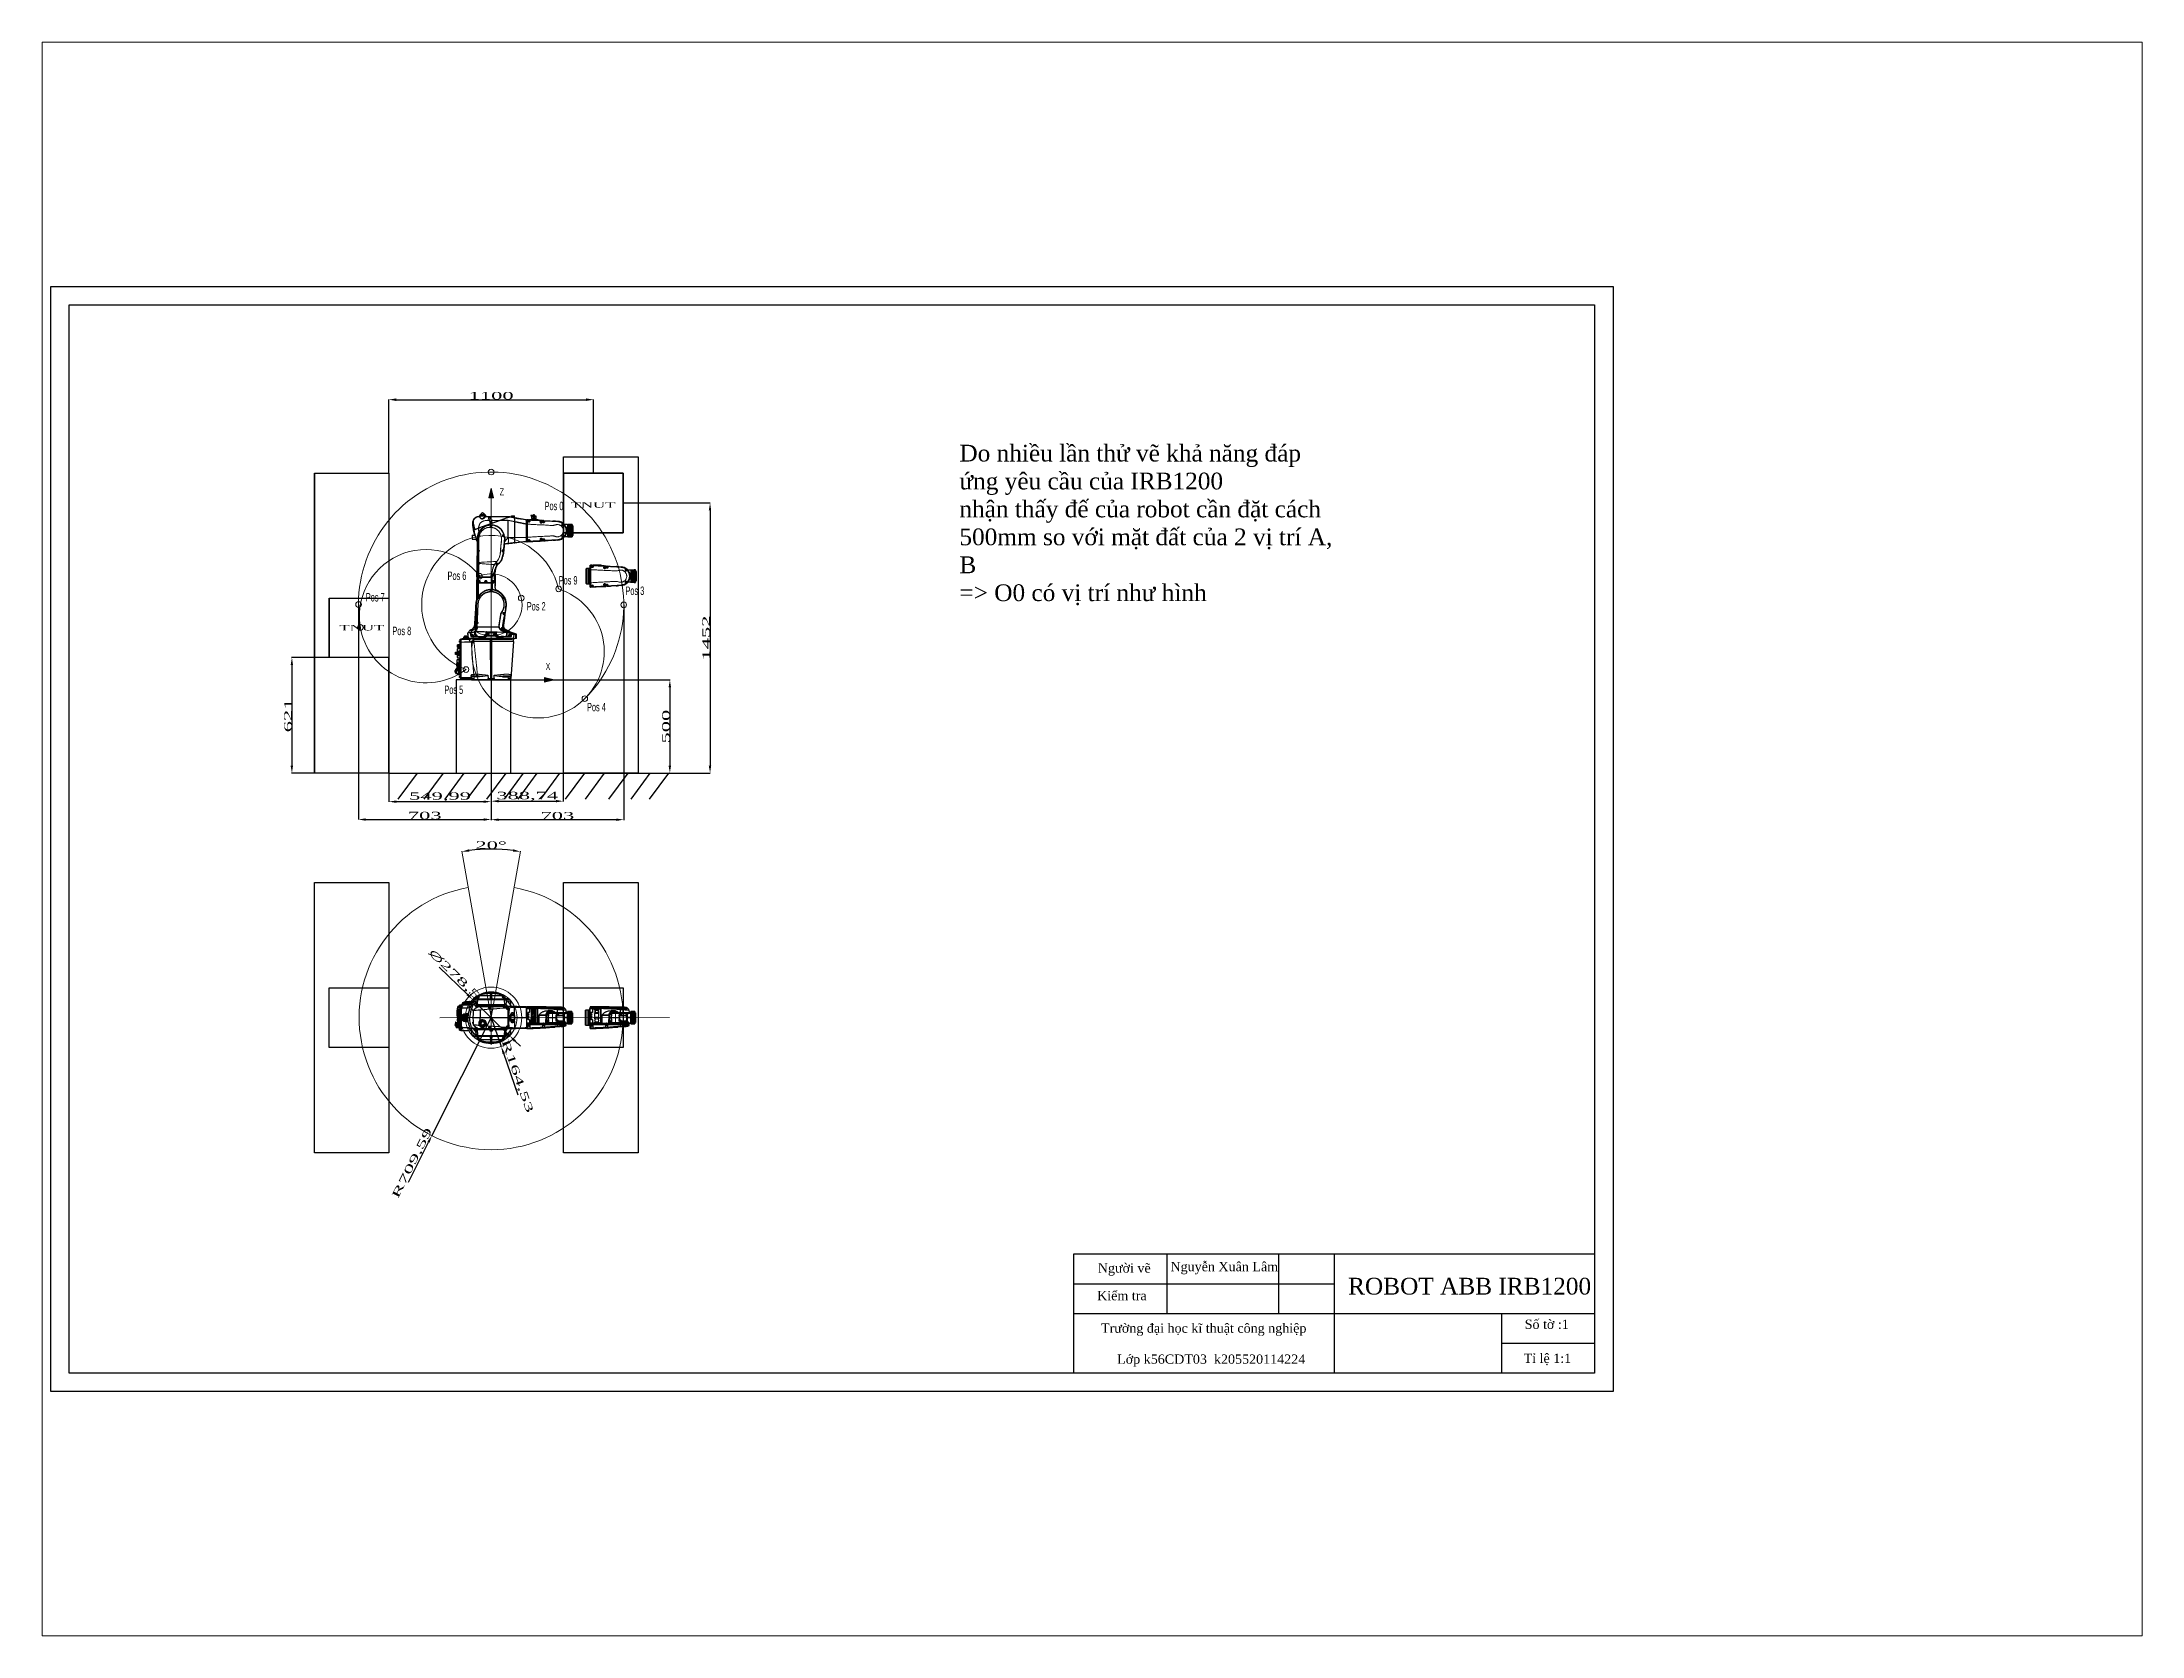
# Paper-space layout 'Layout1' of a CAD drawing. Header units: millimetres. Extents: x 26 to 231, y 20 to 176.
# The model-space entities are those that its viewports show. They can reach past a viewport. Long polylines and large blocks are cut down to what shows.
import ezdxf

# ---------------------------------------------------------------- set-up
doc = ezdxf.new("R2010")
doc.units = ezdxf.units.MM
doc.linetypes.add('CENTERX2', pattern=[20.32, 12.7, -2.54, 2.54, -2.54])
doc.layers.add('do kich thuoc', color=10, linetype='Continuous', lineweight=5, plot=False)
doc.styles.add('SLDTEXTSTYLE0', font='TXT', dxfattribs={"width": 0.605})
doc.styles.add('So 1', font='times.ttf', dxfattribs={"width": 2, "height": 30})
doc.styles.get("Standard").update_dxf_attribs({"font": 'times.ttf', "width": 2, "height": 50})
doc.styles.add('Tên Bản vẽ', font='times.ttf', dxfattribs={"height": 50})
doc.dimstyles.new('ISO-25', dxfattribs={"dimtxt": 40, "dimasz": 40, "dimexe": 1.25, "dimexo": 0.625, "dimtad": 1, "dimtxsty": 'Standard', "dimcen": 2.5, "dimclrd": 1, "dimclrt": 1, "dimadec": 0, "dimazin": 0, "dimtfac": 1, "dimtmove": 0, "dimatfit": 3, "dimfxl": 1, "dimarcsym": 0})

psp = doc.layouts.get("Layout1")

msp = doc.modelspace()

# ---------------------------------------------------------------- texts
at = {"color": 0, "lineweight": 25, "attachment_point": 1}
for s, width, gutter_width, insert, char_height, style in [('Do nhiều lần thử vẽ khả năng đáp ứng yêu cầu của IRB1200 \\Pnhận thấy đế của robot cần đặt cách 500mm so với mặt đất của 2 vị trí A, B\\P=> O0 có vị trí như hình', 2032.5915, 450, (4885.385, 5088.695), 90, 'Tên Bản vẽ'), ('TNUT', 4.97768, 150, (1552.145, 4120.749), 30, 'So 1'), ('Người vẽ', 412.47282, 450, (5629.547, 689.528), 50, 'Tên Bản vẽ'), ('Nguyễn Xuân Lâm', 575.41592, 450, (6020.058, 696.921), 50, 'Tên Bản vẽ'), ('ROBOT ABB IRB1200', 1304.13156, 450, (6974.909, 611.836), 90, 'Tên Bản vẽ'), ('     Kiểm tra', 386.09159, 250, (5531.356, 541.107), 50, 'Tên Bản vẽ'), ('     Số tờ :1', 357.11534, 250, (7830.106, 387.14), 50, 'Tên Bản vẽ'), ('    Tỉ lệ 1:1', 376.76523, 250, (7842.921, 204.45), 50, 'Tên Bản vẽ')]:
    msp.add_mtext_dynamic_manual_height_columns(s, width=width, gutter_width=gutter_width, heights=[0], dxfattribs=dict(at, insert=insert, char_height=char_height, style=style))
at = {"color": 7, "linetype": 'Continuous', "lineweight": 0, "attachment_point": 1, "style": 'SLDTEXTSTYLE0'}
for s, insert, char_height in [('Z', (2413.8, 4855.353), 38.632), ('Pos 0', (2655.16, 4782.379), 45.0705), ('Pos 6', (2133.589, 4407.31), 45.0705), ('Pos 7', (1694.198, 4291.558), 45.0705), ('Pos 9', (2730.985, 4382.726), 45.0705), ('Pos 3', (3089.966, 4326.654), 45.0705), ('Pos 2', (2559.599, 4243.079), 45.0705), ('Pos 8', (1837.001, 4110.733), 45.0705), ('X', (2660.735, 3916.565), 38.632), ('Pos 5', (2116.326, 3794.534), 45.0705), ('Pos 4', (2883.42, 3701.522), 45.0705)]:
    msp.add_mtext(s, dxfattribs=dict(at, insert=insert, char_height=char_height))
at = {"color": 0, "lineweight": 25, "insert": (2794.811, 4779.916), "char_height": 30, "attachment_point": 1, "style": 'So 1'}
msp.add_mtext('TNUT', dxfattribs=at)
at = {"color": 0, "lineweight": 25, "insert": (5533.501, 366.417), "char_height": 50, "width": 1332.01596, "attachment_point": 1, "style": 'Tên Bản vẽ'}
msp.add_mtext('      Trường đại học kĩ thuật công nghiệp \\P\\P^ILớp k56CDT03  k205520114224', dxfattribs=at)

# ---------------------------------------------------------------- blocks, each defined once
blk = doc.blocks.new('*D8')
at = {"color": 0, "lineweight": -2, "transparency": 16777216}
for p, q in [((1817, 3945), (1295, 3945)), ((1817, 3324), (1295, 3324))]:
    blk.add_line(p, q, dxfattribs=at)
at = {"color": 1, "lineweight": -2, "transparency": 16777216}
blk.add_line((1297, 3905), (1297, 3364), dxfattribs=at)
at = {"color": 1, "lineweight": 25, "transparency": 16777216}
for points in [[(1290, 3905), (1303, 3905), (1297, 3945)], [(1290, 3364), (1303, 3364), (1297, 3324)]]:
    blk.add_solid(points, dxfattribs=at)
at = {"layer": 'Defpoints', "color": 0, "lineweight": 25, "transparency": 16777216}
for p in [(1818, 3945), (1297, 3324), (1818, 3324)]:
    blk.add_point(p, dxfattribs=at)
at = {"color": 1, "lineweight": 25, "transparency": 16777216, "insert": (1276, 3634), "char_height": 40, "attachment_point": 5, "rotation": 90}
blk.add_mtext('621', dxfattribs=at)
blk = doc.blocks.new('*D9')
at = {"color": 0, "lineweight": -2, "transparency": 16777216}
for p, q in [((2474, 3825), (3330, 3825)), ((2474, 3324), (3330, 3324))]:
    blk.add_line(p, q, dxfattribs=at)
at = {"color": 1, "lineweight": -2, "transparency": 16777216}
blk.add_line((3329, 3785), (3329, 3364), dxfattribs=at)
at = {"color": 1, "lineweight": 25, "transparency": 16777216}
for points in [[(3322, 3785), (3335, 3785), (3329, 3825)], [(3322, 3364), (3335, 3364), (3329, 3324)]]:
    blk.add_solid(points, dxfattribs=at)
at = {"layer": 'Defpoints', "color": 0, "lineweight": 25, "transparency": 16777216}
for p in [(2474, 3825), (2474, 3324), (3329, 3324)]:
    blk.add_point(p, dxfattribs=at)
at = {"color": 1, "lineweight": 25, "transparency": 16777216, "insert": (3308, 3574), "char_height": 40, "attachment_point": 5, "rotation": 90}
blk.add_mtext('500', dxfattribs=at)
blk = doc.blocks.new('*D10')
at = {"color": 0, "lineweight": -2, "transparency": 16777216}
for p, q in [((3079, 4776), (3546, 4776)), ((3079, 3324), (3546, 3324))]:
    blk.add_line(p, q, dxfattribs=at)
at = {"color": 1, "lineweight": -2, "transparency": 16777216}
blk.add_line((3545, 4736), (3545, 3364), dxfattribs=at)
at = {"color": 1, "lineweight": 25, "transparency": 16777216}
for points in [[(3538, 4736), (3551, 4736), (3545, 4776)], [(3538, 3364), (3551, 3364), (3545, 3324)]]:
    blk.add_solid(points, dxfattribs=at)
at = {"layer": 'Defpoints', "color": 0, "lineweight": 25, "transparency": 16777216}
for p in [(3078, 4776), (3078, 3324), (3545, 3324)]:
    blk.add_point(p, dxfattribs=at)
at = {"color": 1, "lineweight": 25, "transparency": 16777216, "insert": (3524, 4050), "char_height": 40, "attachment_point": 5, "rotation": 90}
blk.add_mtext('1452', dxfattribs=at)
blk = doc.blocks.new('*D11')
at = {"color": 0, "lineweight": -2, "transparency": 16777216}
for p, q in [((1818, 4936), (1818, 5332)), ((2918, 4936), (2918, 5332))]:
    blk.add_line(p, q, dxfattribs=at)
at = {"color": 1, "lineweight": -2, "transparency": 16777216}
blk.add_line((1858, 5331), (2878, 5331), dxfattribs=at)
at = {"color": 1, "lineweight": 25, "transparency": 16777216}
for points in [[(1858, 5338), (1858, 5324), (1818, 5331)], [(2878, 5338), (2878, 5324), (2918, 5331)]]:
    blk.add_solid(points, dxfattribs=at)
at = {"layer": 'Defpoints', "color": 0, "lineweight": 25, "transparency": 16777216}
for p in [(2918, 5331), (1818, 4936, 560), (2918, 4936)]:
    blk.add_point(p, dxfattribs=at)
at = {"color": 1, "lineweight": 25, "transparency": 16777216, "insert": (2368, 5352), "char_height": 40, "attachment_point": 5}
blk.add_mtext('1100', dxfattribs=at)
blk = doc.blocks.new('*D12')
at = {"color": 0, "lineweight": -2, "transparency": 16777216}
for p, q in [((1654, 4228), (1654, 3074)), ((2368, 3824), (2368, 3074))]:
    blk.add_line(p, q, dxfattribs=at)
at = {"color": 1, "lineweight": -2, "transparency": 16777216}
blk.add_line((1694, 3075), (2328, 3075), dxfattribs=at)
at = {"color": 1, "lineweight": 25, "transparency": 16777216}
for points in [[(1694, 3081), (1694, 3068), (1654, 3075)], [(2328, 3081), (2328, 3068), (2368, 3075)]]:
    blk.add_solid(points, dxfattribs=at)
at = {"layer": 'Defpoints', "color": 0, "lineweight": 25, "transparency": 16777216}
for p in [(1654, 4229), (2368, 3825), (2368, 3075)]:
    blk.add_point(p, dxfattribs=at)
at = {"color": 1, "lineweight": 25, "transparency": 16777216, "insert": (2011, 3096), "char_height": 40, "attachment_point": 5}
blk.add_mtext('703', dxfattribs=at)
blk = doc.blocks.new('*D13')
at = {"color": 0, "lineweight": -2, "transparency": 16777216}
for p, q in [((3081, 4228), (3081, 3072)), ((2368, 3824), (2368, 3072))]:
    blk.add_line(p, q, dxfattribs=at)
at = {"color": 1, "lineweight": -2, "transparency": 16777216}
blk.add_line((2408, 3074), (3041, 3074), dxfattribs=at)
at = {"color": 1, "lineweight": 25, "transparency": 16777216}
for points in [[(2408, 3080), (2408, 3067), (2368, 3074)], [(3041, 3080), (3041, 3067), (3081, 3074)]]:
    blk.add_solid(points, dxfattribs=at)
at = {"layer": 'Defpoints', "color": 0, "lineweight": 25, "transparency": 16777216}
for p in [(3081, 4229), (2368, 3825), (3081, 3074)]:
    blk.add_point(p, dxfattribs=at)
at = {"color": 1, "lineweight": 25, "transparency": 16777216, "insert": (2724, 3095), "char_height": 40, "attachment_point": 5}
blk.add_mtext('703', dxfattribs=at)
blk = doc.blocks.new('*D14')
at = {"color": 1, "lineweight": -2, "transparency": 16777216}
blk.add_arc((2368, 2010), 906, 82.5292, 97.4708, dxfattribs=at)
at = {"color": 1, "lineweight": 25, "transparency": 16777216}
for points in [[(2251, 2902), (2249, 2915), (2210, 2902)], [(2487, 2915), (2485, 2902), (2525, 2902)]]:
    blk.add_solid(points, dxfattribs=at)
at = {"layer": 'Defpoints', "color": 0, "lineweight": 25, "transparency": 16777216}
for p in [(2210, 2905), (2421, 2915), (2526, 2905), (2368, 2010), (2368, 2010)]:
    blk.add_point(p, dxfattribs=at)
at = {"color": 1, "lineweight": 25, "transparency": 16777216, "insert": (2368, 2937), "char_height": 40, "attachment_point": 5}
blk.add_mtext('20°', dxfattribs=at)
blk = doc.blocks.new('*D15')
at = {"color": 1, "lineweight": -2, "transparency": 16777216}
for p, q in [((2368, 2010), (2049, 1376)), ((1924, 1126), (2031, 1340))]:
    blk.add_line(p, q, dxfattribs=at)
at = {"color": 1, "lineweight": 25, "transparency": 16777216}
blk.add_solid([(2025, 1343), (2037, 1337), (2049, 1376)], dxfattribs=at)
at = {"layer": 'Defpoints', "color": 0, "lineweight": 25, "transparency": 16777216}
for p in [(2368, 2010), (2049, 1376)]:
    blk.add_point(p, dxfattribs=at)
at = {"color": 1, "lineweight": 25, "transparency": 16777216, "insert": (1946, 1227), "char_height": 40, "attachment_point": 5, "rotation": 63.331}
blk.add_mtext('R709,59', dxfattribs=at)
blk = doc.blocks.new('*D16')
at = {"color": 1, "lineweight": -2, "transparency": 16777216}
for p, q in [((2368, 2010), (2422, 1855)), ((2514, 1593), (2436, 1817))]:
    blk.add_line(p, q, dxfattribs=at)
at = {"color": 1, "lineweight": 25, "transparency": 16777216}
blk.add_solid([(2442, 1819), (2429, 1815), (2422, 1855)], dxfattribs=at)
at = {"layer": 'Defpoints', "color": 0, "lineweight": 25, "transparency": 16777216}
for p in [(2368, 2010), (2422, 1855)]:
    blk.add_point(p, dxfattribs=at)
at = {"color": 1, "lineweight": 25, "transparency": 16777216, "insert": (2506, 1695), "char_height": 40, "attachment_point": 5, "rotation": 289.3549}
blk.add_mtext('R164,53', dxfattribs=at)
blk = doc.blocks.new('*D17')
at = {"color": 1, "lineweight": -2, "transparency": 16777216}
for p, q in [((2089, 2282), (2240, 2135)), ((2467, 1913), (2268, 2107)), ((2496, 1885), (2525, 1857))]:
    blk.add_line(p, q, dxfattribs=at)
at = {"color": 1, "lineweight": 25, "transparency": 16777216}
for points in [[(2244, 2140), (2235, 2130), (2268, 2107)], [(2501, 1889), (2491, 1880), (2467, 1913)]]:
    blk.add_solid(points, dxfattribs=at)
at = {"layer": 'Defpoints', "color": 0, "lineweight": 25, "transparency": 16777216}
for p in [(2268, 2107), (2467, 1913)]:
    blk.add_point(p, dxfattribs=at)
at = {"color": 1, "lineweight": 25, "transparency": 16777216, "insert": (2168, 2241), "char_height": 40, "attachment_point": 5, "rotation": 315.6709}
blk.add_mtext('∅278,5', dxfattribs=at)
blk = doc.blocks.new('*D18')
at = {"color": 0, "lineweight": -2, "transparency": 16777216}
for p, q in [((1818, 3323), (1818, 3169)), ((2368, 3323), (2368, 3169))]:
    blk.add_line(p, q, dxfattribs=at)
at = {"color": 1, "lineweight": -2, "transparency": 16777216}
blk.add_line((1858, 3171), (2328, 3171), dxfattribs=at)
at = {"color": 1, "lineweight": 25, "transparency": 16777216}
for points in [[(1858, 3177), (1858, 3164), (1818, 3171)], [(2328, 3177), (2328, 3164), (2368, 3171)]]:
    blk.add_solid(points, dxfattribs=at)
at = {"layer": 'Defpoints', "color": 0, "lineweight": 25, "transparency": 16777216}
for p in [(1818, 3324), (2368, 3324), (2368, 3171)]:
    blk.add_point(p, dxfattribs=at)
at = {"color": 1, "lineweight": 25, "transparency": 16777216, "insert": (2093, 3196), "char_height": 40, "attachment_point": 5}
blk.add_mtext('549,99', dxfattribs=at)
blk = doc.blocks.new('*D19')
at = {"color": 0, "lineweight": -2, "transparency": 16777216}
for p, q in [((2368, 3323), (2368, 3172)), ((2756, 3323), (2756, 3172))]:
    blk.add_line(p, q, dxfattribs=at)
at = {"color": 1, "lineweight": -2, "transparency": 16777216}
blk.add_line((2408, 3173), (2716, 3173), dxfattribs=at)
at = {"color": 1, "lineweight": 25, "transparency": 16777216}
for points in [[(2408, 3180), (2408, 3167), (2368, 3173)], [(2716, 3180), (2716, 3167), (2756, 3173)]]:
    blk.add_solid(points, dxfattribs=at)
at = {"layer": 'Defpoints', "color": 0, "lineweight": 25, "transparency": 16777216}
for p in [(2368, 3324), (2756, 3324), (2756, 3173)]:
    blk.add_point(p, dxfattribs=at)
at = {"color": 1, "lineweight": 25, "transparency": 16777216, "insert": (2562, 3199), "char_height": 40, "attachment_point": 5}
blk.add_mtext('388,74', dxfattribs=at)

# ---------------------------------------------------------------- dimensions: what is measured, and where the dimension line sits
at = {"color": 0, "lineweight": 25}
for base, p1, p2, picture, middle in [((2917.721, 5331.128), (1817.721, 4935.748, 559.688), (2917.721, 4935.748), '*D11', (2367.721, 5352.099)), ((2367.714, 3170.696), (1817.721, 3323.748), (2367.714, 3323.748), '*D18', (2092.717, 3196.238)), ((2756.451, 3173.171), (2367.714, 3323.748), (2756.451, 3323.748), '*D19', (2562.082, 3198.713))]:
    dim = msp.add_linear_dim(base=base, p1=p1, p2=p2, dimstyle='ISO-25', dxfattribs=at)
    dim.commit()
    dim.dimension.update_dxf_attribs({"geometry": picture, "text_midpoint": middle})
for base, p1, p2, picture, middle in [((3544.702, 3323.748), (3078.346, 4775.748), (3078.346, 3323.748), '*D10', (3523.731, 4049.748)), ((1296.73, 3323.748), (1817.721, 3944.748), (1817.721, 3323.748), '*D8', (1275.759, 3634.248))]:
    dim = msp.add_linear_dim(base=base, p1=p1, p2=p2, angle=90, dimstyle='ISO-25', dxfattribs=at)
    dim.commit()
    dim.dimension.update_dxf_attribs({"geometry": picture, "text_midpoint": middle})
for base, p1, p2, picture, middle in [((2367.714, 3074.8), (1654.472, 4229.008), (2367.714, 3824.804), '*D12', (2011.093, 3095.829)), ((3080.829, 3073.709), (2367.714, 3824.804), (3080.829, 4229.008), '*D13', (2724.272, 3094.737))]:
    dim = msp.add_linear_dim(base=base, p1=p1, p2=p2, text='703', dimstyle='ISO-25', dxfattribs=at)
    dim.commit()
    dim.dimension.update_dxf_attribs({"geometry": picture, "text_midpoint": middle})
dim = msp.add_linear_dim(base=(3328.76, 3323.748), p1=(2473.748, 3824.804), p2=(2473.748, 3323.748), angle=90, text='500', dimstyle='ISO-25', dxfattribs=at)
dim.commit()
dim.dimension.update_dxf_attribs({"geometry": '*D9', "text_midpoint": (3307.789, 3574.276)})
dim = msp.add_angular_dim_2l(base=(2420.502, 2914.548), line1=((2367.811, 2009.872), (2525.733, 2905.496)), line2=((2367.811, 2009.872), (2209.888, 2905.496)), dimstyle='ISO-25', dxfattribs=at)
dim.commit()
dim.dimension.update_dxf_attribs({"geometry": '*D14', "text_midpoint": (2367.811, 2937.052)})
dim = msp.add_diameter_dim_2p(p1=(2467.422, 1912.566), p2=(2268.199, 2107.177), dimstyle='ISO-25', dxfattribs=at)
dim.commit()
dim.dimension.update_dxf_attribs({"geometry": '*D17', "text_midpoint": (2167.863, 2241.158)})
for mpoint, picture, middle in [((2049.323, 1375.775), '*D15', (1945.816, 1226.604)), ((2422.338, 1854.643), '*D16', (2505.62, 1694.623))]:
    dim = msp.add_radius_dim(center=(2367.811, 2009.872), mpoint=mpoint, dimstyle='ISO-25', dxfattribs=at)
    dim.commit()
    dim.dimension.update_dxf_attribs({"geometry": picture, "text_midpoint": middle})

# ---------------------------------------------------------------- hatches: boundary and pattern name
at = {"linetype": 'Continuous'}
for points in [[(2367.714, 4854.66), (2355.039, 4803.962), (2380.388, 4803.962)], [(2705.929, 3824.804), (2655.231, 3837.479), (2655.231, 3812.13)]]:
    msp.add_hatch(color=7, dxfattribs=at).paths.add_polyline_path(points, flags=0)

# ---------------------------------------------------------------- linework, layer by layer
at = {"color": 0, "lineweight": 25}
for p, q in [((1417.721, 4935.748, 559.688), (1417.721, 3323.748)), ((1817.721, 4935.748, 559.688), (1817.721, 4264.748)), ((1497.721, 4264.748), (1497.721, 3944.748)), ((1497.721, 4264.748), (1817.721, 4264.748)), ((1817.721, 3944.748), (1817.721, 3323.748)), ((2180.038, 3824.804), (2180.038, 3323.748)), ((2473.748, 3824.804), (2180.038, 3824.804)), ((2473.066, 3824.804), (2655.231, 3824.804)), ((2473.748, 3323.748), (2473.748, 3824.804)), ((2180.038, 3323.748), (2473.748, 3323.748)), ((6000, 740), (6000, 420)), ((6600, 740), (6600, 420)), ((6900, 740), (6900, 100)), ((5500, 580), (6900, 580)), ((5500, 420), (8300, 420)), ((7800, 420), (7800, 100)), ((7800, 260), (8300, 260))]:
    msp.add_line(p, q, dxfattribs=at)
at = {"color": 7, "linetype": 'Continuous', "lineweight": 15}
for p, q in [((2367.714, 4854.66), (2355.039, 4803.962)), ((2367.714, 3824.804), (2367.714, 4854.66)), ((2380.388, 4803.962), (2367.714, 4854.66)), ((2355.039, 4803.962), (2380.388, 4803.962)), ((2367.714, 3824.804), (2705.929, 3824.804)), ((2705.929, 3824.804), (2655.231, 3837.479)), ((2655.231, 3837.479), (2655.231, 3812.13)), ((2655.231, 3812.13), (2705.929, 3824.804)), ((2367.811, 2009.872), (2209.888, 2905.496)), ((2367.811, 2009.872), (2525.733, 2905.496))]:
    msp.add_line(p, q, dxfattribs=at)
at = {"color": 8, "linetype": 'Continuous', "lineweight": 15}
for p, q in [((2271.379, 4673.18), (2271.393, 4673.207)), ((2272.095, 4652.751), (2277.433, 4638.364)), ((2274.61, 4634.629), (2277.067, 4635.523)), ((2306.476, 4704.533), (2305.856, 4704.594)), ((2335.915, 4704.533), (2306.476, 4704.533)), ((2336.711, 4704.614), (2335.915, 4704.533)), ((2356.605, 4682.476), (2356.547, 4682.836)), ((2362.604, 4666.656), (2356.605, 4682.476)), ((2357.006, 4682.824), (2357.065, 4682.644)), ((2357.065, 4682.644), (2363.064, 4666.824)), ((2362.229, 4656.33), (2362.251, 4656.365)), ((2362.235, 4656.265), (2362.229, 4656.33)), ((2362.779, 4655.991), (2362.757, 4655.956)), ((2362.757, 4655.956), (2362.76, 4655.923)), ((2363.064, 4666.824), (2364.545, 4667.363)), ((2363.31, 4655.968), (2364.269, 4652.387)), ((2363.487, 4652.178), (2363.78, 4652.256)), ((2373.352, 4669.508), (2363.926, 4666.077)), ((2369.49, 4682.223), (2369.427, 4682.384)), ((2373.533, 4670.634), (2369.49, 4682.223)), ((2369.888, 4682.711), (2369.95, 4682.391)), ((2369.95, 4682.391), (2373.993, 4670.802)), ((2415.486, 4681.597), (2369.95, 4682.391)), ((2371.159, 4652.387), (2372.118, 4655.968)), ((2371.926, 4652.182), (2371.648, 4652.256)), ((2372.052, 4670.095), (2373.533, 4670.634)), ((2372.67, 4655.957), (2372.649, 4655.991)), ((2372.666, 4655.916), (2372.67, 4655.957)), ((2373.177, 4656.365), (2373.198, 4656.331)), ((2373.198, 4656.331), (2373.191, 4656.25)), ((2450.652, 4702.207), (2450.613, 4702.308)), ((2458.257, 4702.468), (2458.74, 4702.468)), ((2458.737, 4701.969), (2458.438, 4701.97)), ((2458.645, 4701.401), (2459.733, 4701.796)), ((2458.74, 4702.468), (2458.879, 4704.008)), ((2459.733, 4701.796), (2458.828, 4701.961)), ((2459.06, 4703.992), (2458.921, 4702.451)), ((2458.921, 4702.451), (2459.827, 4702.287)), ((2461.328, 4701.985), (2460.799, 4701.792)), ((2471.068, 4701.275), (2471.114, 4701.8)), ((2559.149, 4657.558), (2559.149, 4596.551)), ((2560.49, 4683.863), (2560.366, 4684.159)), ((2560.49, 4569.025), (2560.49, 4683.863)), ((2560.49, 4683.863), (2560.626, 4683.863)), ((2561.427, 4682.931), (2561.127, 4683.246)), ((2561.43, 4685.704), (2561.43, 4685.171)), ((2561.481, 4661.934), (2561.481, 4661.917)), ((2561.481, 4591.486), (2561.481, 4661.918)), ((2561.481, 4661.917), (2561.991, 4661.917)), ((2561.554, 4684.875), (2726.111, 4676.76)), ((2561.991, 4661.95), (2561.991, 4661.917)), ((2561.991, 4661.917), (2561.991, 4591.486)), ((2562.191, 4684.259), (2562.488, 4683.947)), ((2562.488, 4683.947), (2565.056, 4683.819)), ((2565.056, 4683.819), (2565.215, 4684.007)), ((2565.686, 4683.607), (2565.526, 4683.419)), ((2565.526, 4683.419), (2566.742, 4677.632)), ((2566.96, 4677.679), (2565.686, 4683.607)), ((2566.234, 4683.466), (2567.456, 4677.785)), ((2577.258, 4682.914), (2566.234, 4683.466)), ((2566.26, 4683.972), (2577.284, 4683.421)), ((2566.742, 4677.632), (2566.96, 4677.679)), ((2568.944, 4685.757), (2569.492, 4685.726)), ((2569.492, 4685.726), (2569.492, 4685.757)), ((2569.492, 4685.726), (2574.482, 4685.48)), ((2574.482, 4685.48), (2574.491, 4685.757)), ((2575.476, 4677.384), (2577.258, 4682.914)), ((2575.958, 4677.229), (2575.476, 4677.384)), ((2577.819, 4683), (2575.958, 4677.229)), ((2576.168, 4677.161), (2575.958, 4677.229)), ((2576.168, 4677.161), (2577.956, 4682.801)), ((2577.956, 4682.801), (2577.819, 4683)), ((2578.326, 4683.351), (2578.464, 4683.152)), ((2585.741, 4690.928), (2585.056, 4690.928)), ((2586.356, 4690.117), (2585.147, 4690.117)), ((2588.25, 4690.928), (2585.741, 4690.928)), ((2589.71, 4690.117), (2586.356, 4690.117)), ((2587.632, 4686.365), (2587.632, 4685.757)), ((2589.71, 4688.393), (2606.055, 4688.393)), ((2597.441, 4697.637), (2597.487, 4697.561)), ((2597.883, 4697.76), (2597.883, 4697.671)), ((2598.136, 4697.76), (2598.136, 4697.671)), ((2606.59, 4690.117), (2606.055, 4690.117)), ((2610.618, 4690.117), (2606.59, 4690.117)), ((2610.709, 4690.928), (2607.515, 4690.928)), ((2608.114, 4685.757), (2608.114, 4686.365)), ((2626.529, 4681.961), (2626.087, 4682.435)), ((2627.551, 4682.297), (2627.928, 4681.892)), ((2644.232, 4679.912), (2644.38, 4680.087)), ((2644.85, 4679.687), (2644.702, 4679.512)), ((2644.702, 4679.512), (2645.885, 4673.892)), ((2646.087, 4673.935), (2644.85, 4679.687)), ((2645.399, 4679.545), (2646.583, 4674.042)), ((2656.255, 4679.003), (2645.399, 4679.545)), ((2645.425, 4680.052), (2656.28, 4679.509)), ((2645.885, 4673.892), (2646.087, 4673.935)), ((2654.528, 4673.645), (2656.255, 4679.003)), ((2656.815, 4679.089), (2655.01, 4673.489)), ((2655.196, 4673.429), (2655.01, 4673.489)), ((2655.196, 4673.429), (2656.935, 4678.915)), ((2656.935, 4678.915), (2656.815, 4679.089)), ((2657.323, 4679.439), (2657.443, 4679.266)), ((2709.892, 4677.56), (2710.879, 4677.818)), ((2726.063, 4675.921), (2726.07, 4676.063)), ((2733.281, 4658.434), (2727.868, 4659.606)), ((2727.873, 4659.645), (2733.293, 4658.475)), ((2748.933, 4661.862), (2749.007, 4661.825)), ((2751.942, 4666.469), (2749.458, 4661.595)), ((2751.547, 4666.811), (2751.485, 4666.795)), ((2755.37, 4656.272), (2759.958, 4659.252)), ((2755.685, 4655.786), (2755.646, 4655.847)), ((2760.332, 4658.848), (2760.339, 4658.895)), ((2763.52, 4654.998), (2760.776, 4658.537)), ((2760.994, 4658.751), (2763.758, 4655.188)), ((2776.583, 4659.881), (2764.177, 4659.881)), ((2771.314, 4643.262), (2771.314, 4642.479)), ((2771.314, 4643.262), (2780.902, 4643.262)), ((2780.902, 4642.258), (2771.386, 4642.258)), ((2776.583, 4659.881), (2776.542, 4659.921)), ((2776.889, 4660.568), (2776.846, 4660.611)), ((2776.846, 4660.225), (2776.887, 4660.185)), ((2777.193, 4660.568), (2776.889, 4660.568)), ((2777.15, 4660.915), (2777.193, 4660.872)), ((2777.193, 4660.872), (2777.193, 4660.568)), ((2777.193, 4660.872), (2780.902, 4660.872)), ((2777.193, 4660.568), (2777.193, 4660.155)), ((2780.902, 4660.568), (2777.193, 4660.568)), ((2777.193, 4660.155), (2777.193, 4659.851)), ((2777.193, 4660.155), (2780.902, 4660.155)), ((2780.902, 4659.851), (2777.193, 4659.851)), ((2804.223, 4648.057), (2804.223, 4605.838)), ((2804.933, 4648.81), (2804.933, 4654.387)), ((2295.369, 4584.878), (2294.201, 4584.886)), ((2294.96, 4513.882), (2295.026, 4523.016)), ((2295.026, 4523.016), (2295.532, 4523.012)), ((2295.071, 4524.053), (2295.108, 4524.077)), ((2295.108, 4524.077), (2295.123, 4524.078)), ((2295.541, 4584.877), (2295.369, 4584.878)), ((2295.483, 4523.584), (2295.446, 4523.56)), ((2295.446, 4523.56), (2299.819, 4522.388)), ((2295.532, 4523.012), (2295.467, 4513.878)), ((2295.491, 4523.585), (2295.483, 4523.584)), ((2295.532, 4583.57), (2295.541, 4584.877)), ((2299.688, 4521.898), (2295.532, 4523.012)), ((2295.541, 4584.877), (2295.542, 4585.002)), ((2295.542, 4585.002), (2295.553, 4585.752)), ((2295.564, 4584.879), (2295.554, 4583.569)), ((2295.565, 4585.003), (2295.564, 4584.879)), ((2295.575, 4585.75), (2295.565, 4585.003)), ((2296.477, 4595.953), (2296.445, 4595.986)), ((2296.501, 4595.948), (2296.477, 4595.953)), ((2296.935, 4596.411), (2296.967, 4596.378)), ((2296.967, 4596.378), (2296.979, 4596.375)), ((2297.08, 4596.921), (2301.879, 4597.019)), ((2299.192, 4607.146), (2299.235, 4607.16)), ((2299.235, 4607.16), (2299.261, 4607.153)), ((2303.526, 4603.709), (2299.321, 4606.023)), ((2299.471, 4606.556), (2299.429, 4606.542)), ((2299.485, 4606.553), (2299.471, 4606.556)), ((2299.641, 4523.422), (2300.907, 4522.996)), ((2299.964, 4522.928), (2299.819, 4522.388)), ((2302.404, 4595.552), (2301.458, 4595.515)), ((2301.902, 4595.938), (2301.89, 4596.512)), ((2301.902, 4595.938), (2302.743, 4595.966)), ((2304.04, 4604.642), (2303.77, 4604.153)), ((2303.848, 4605.24), (2304.838, 4604.645)), ((2304.925, 4604.117), (2304.04, 4604.642)), ((2429.453, 4522.658), (2429.525, 4522.388)), ((2429.525, 4522.388), (2434.265, 4523.658)), ((2434.078, 4523.083), (2429.656, 4521.898)), ((2435.89, 4606.522), (2431.531, 4604.382)), ((2431.531, 4604.382), (2431.657, 4604.153)), ((2436.107, 4606.023), (2431.902, 4603.709)), ((2433.26, 4514.043), (2433.593, 4517.542)), ((2433.533, 4596.25), (2433.538, 4596.512)), ((2433.548, 4597.019), (2438.348, 4596.921)), ((2433.593, 4517.542), (2434.078, 4523.083)), ((2434.583, 4523.039), (2434.098, 4517.497)), ((2434.098, 4517.497), (2434.196, 4517.489)), ((2434.196, 4517.489), (2435.36, 4517.387)), ((2434.265, 4523.658), (2434.234, 4523.68)), ((2434.608, 4524.125), (2434.638, 4524.103)), ((2435.999, 4606.542), (2435.965, 4606.554)), ((2436.202, 4607.157), (2436.236, 4607.146)), ((2438.469, 4596.386), (2438.493, 4596.411)), ((2439.055, 4594.315), (2438.807, 4595.941)), ((2438.983, 4595.986), (2438.958, 4595.961)), ((2438.958, 4595.961), (2439.204, 4594.336)), ((2443.784, 4555.502), (2445.08, 4555.577)), ((2558.845, 4568.981), (2541.457, 4568.036)), ((2560.366, 4568.729), (2560.49, 4569.025)), ((2560.49, 4569.025), (2560.626, 4569.025)), ((2561.127, 4569.644), (2561.425, 4569.96)), ((2561.481, 4591.486), (2561.481, 4591.471)), ((2561.481, 4591.486), (2561.991, 4591.486)), ((2726.333, 4577.146), (2561.56, 4568.014)), ((2561.991, 4591.455), (2561.991, 4591.486)), ((2562.493, 4568.945), (2562.197, 4568.632)), ((2565.102, 4569.091), (2562.493, 4568.945)), ((2565.262, 4568.905), (2565.102, 4569.091)), ((2566.741, 4575.219), (2565.57, 4569.493)), ((2565.57, 4569.493), (2565.73, 4569.307)), ((2565.73, 4569.307), (2566.955, 4575.174)), ((2567.451, 4575.071), (2566.278, 4569.452)), ((2566.278, 4569.452), (2577.262, 4570.069)), ((2577.29, 4569.563), (2566.307, 4568.946)), ((2566.741, 4575.219), (2566.955, 4575.174)), ((2577.262, 4570.069), (2575.468, 4575.521)), ((2576.154, 4575.746), (2575.95, 4575.679)), ((2575.95, 4575.679), (2577.823, 4569.986)), ((2577.958, 4570.185), (2576.154, 4575.746)), ((2577.823, 4569.986), (2577.958, 4570.185)), ((2578.468, 4569.838), (2578.333, 4569.638)), ((2625.485, 4570.814), (2625.93, 4571.291)), ((2627.338, 4571.369), (2626.958, 4570.962)), ((2644.421, 4573.309), (2644.272, 4573.483)), ((2645.883, 4579.466), (2644.74, 4573.885)), ((2644.74, 4573.885), (2644.889, 4573.712)), ((2644.889, 4573.712), (2646.081, 4579.425)), ((2646.578, 4579.321), (2645.437, 4573.857)), ((2645.437, 4573.857), (2656.265, 4574.464)), ((2656.293, 4573.958), (2645.466, 4573.351)), ((2645.883, 4579.466), (2646.081, 4579.425)), ((2656.265, 4574.464), (2654.52, 4579.767)), ((2655.183, 4579.985), (2655.001, 4579.925)), ((2655.001, 4579.925), (2656.825, 4574.382)), ((2656.944, 4574.556), (2655.183, 4579.985)), ((2656.825, 4574.382), (2656.944, 4574.556)), ((2657.454, 4574.208), (2657.335, 4574.034)), ((2710.665, 4596.603), (2707.287, 4597.792)), ((2707.305, 4597.854), (2710.693, 4596.669)), ((2726.642, 4594.091), (2720.172, 4594.133)), ((2720.181, 4594.214), (2726.635, 4594.174)), ((2726.362, 4577.989), (2726.37, 4577.848)), ((2726.362, 4576.91), (2726.367, 4576.821)), ((2747.329, 4604.122), (2749.086, 4606.104)), ((2749.148, 4606.053), (2747.387, 4604.066)), ((2748.935, 4592.033), (2749.007, 4592.07)), ((2749.458, 4592.3), (2751.942, 4587.426)), ((2751.486, 4587.099), (2751.547, 4587.084)), ((2759.958, 4594.643), (2755.37, 4597.623)), ((2755.684, 4598.107), (2755.646, 4598.048)), ((2760.339, 4595), (2760.332, 4595.047)), ((2776.583, 4594.014), (2764.177, 4594.014)), ((2771.314, 4610.633), (2770.866, 4610.502)), ((2771.314, 4610.633), (2771.314, 4611.416)), ((2780.902, 4610.633), (2771.314, 4610.633)), ((2771.386, 4611.637), (2780.902, 4611.637)), ((2776.542, 4593.974), (2776.583, 4594.014)), ((2776.887, 4593.71), (2776.846, 4593.67)), ((2776.846, 4593.284), (2776.889, 4593.327)), ((2776.889, 4593.327), (2777.193, 4593.327)), ((2777.193, 4593.023), (2777.15, 4592.98)), ((2777.193, 4594.043), (2780.902, 4594.043)), ((2777.193, 4594.043), (2777.193, 4593.74)), ((2780.902, 4593.74), (2777.193, 4593.74)), ((2777.193, 4593.74), (2777.193, 4593.327)), ((2777.193, 4593.327), (2777.193, 4593.023)), ((2777.193, 4593.327), (2780.902, 4593.327)), ((2780.902, 4593.023), (2777.193, 4593.023)), ((2804.933, 4599.508), (2804.933, 4605.085)), ((2288.665, 4405.31), (2288.625, 4405.367)), ((2288.625, 4405.227), (2288.665, 4405.31)), ((2288.625, 4405.31), (2288.665, 4405.31)), ((2292.729, 4409.558), (2292.039, 4409.26)), ((2293.093, 4437.316), (2293.147, 4437.34)), ((2294.493, 4441.722), (2294.482, 4441.727)), ((2294.564, 4453.211), (2294.593, 4453.23)), ((2294.593, 4453.23), (2294.605, 4453.228)), ((2294.728, 4442.703), (2299.688, 4444.032)), ((2299.688, 4450.921), (2294.809, 4452.229)), ((2299.819, 4443.542), (2294.859, 4442.214)), ((2294.859, 4442.214), (2294.863, 4442.214)), ((2294.968, 4452.737), (2294.94, 4452.718)), ((2294.94, 4452.718), (2299.819, 4451.411)), ((2294.975, 4452.737), (2294.968, 4452.737)), ((2295.027, 4512.816), (2294.99, 4512.841)), ((2295.042, 4512.815), (2295.027, 4512.816)), ((2299.819, 4514.52), (2295.366, 4513.326)), ((2295.366, 4513.326), (2295.403, 4513.302)), ((2295.403, 4513.302), (2295.41, 4513.301)), ((2295.467, 4513.878), (2299.688, 4515.009)), ((2300.839, 4513.88), (2299.645, 4513.488)), ((2300.315, 4442.653), (2299.658, 4442.476)), ((2299.661, 4452.473), (2300.402, 4452.265)), ((2299.965, 4513.973), (2299.819, 4514.52)), ((2299.973, 4451.985), (2299.819, 4451.411)), ((2299.97, 4442.977), (2299.819, 4443.542)), ((2299.965, 4513.973), (2301.028, 4514.321)), ((2299.97, 4442.977), (2300.555, 4443.134)), ((2300.632, 4451.802), (2299.973, 4451.985)), ((2300.557, 4452.277), (2300.584, 4456.013)), ((2301.44, 4456.009), (2301.418, 4452.532)), ((2301.855, 4513.634), (2301.44, 4456.009)), ((2394.614, 4444.721), (2394.926, 4444.965)), ((2398.114, 4440.895), (2394.926, 4444.965)), ((2395.325, 4445.278), (2398.359, 4441.403)), ((2395.472, 4435.968), (2398.137, 4440.289)), ((2398.114, 4440.895), (2398.122, 4440.891)), ((2398.122, 4440.891), (2398.124, 4440.891)), ((2398.137, 4440.289), (2398.126, 4440.29)), ((2398.145, 4440.292), (2398.137, 4440.289)), ((2404.821, 4448.628), (2399.465, 4450.785)), ((2399.814, 4451.652), (2399.654, 4451.255)), ((2405.399, 4448.966), (2405.399, 4448.967)), ((2405.406, 4448.938), (2405.399, 4448.966)), ((2405.932, 4449.066), (2405.933, 4449.065)), ((2405.933, 4449.065), (2405.941, 4449.037)), ((2429.463, 4514.286), (2429.525, 4514.52)), ((2429.656, 4515.009), (2433.26, 4514.043)), ((2433.205, 4513.504), (2433.24, 4513.524)), ((2433.612, 4512.976), (2433.577, 4512.955)), ((2890.207, 4388.334), (2890.207, 4423.04)), ((2896.939, 4409.544), (2896.939, 4423.771)), ((2899.637, 4413.093), (2899.637, 4352.085)), ((2900.978, 4439.397), (2900.854, 4439.693)), ((2900.978, 4324.56), (2900.978, 4439.397)), ((2900.978, 4439.397), (2901.114, 4439.397)), ((2901.914, 4438.465), (2901.614, 4438.781)), ((2901.918, 4441.238), (2901.918, 4440.706)), ((2901.968, 4417.468), (2901.968, 4417.452)), ((2901.968, 4347.02), (2901.968, 4417.452)), ((2901.968, 4417.452), (2902.478, 4417.452)), ((2902.042, 4440.409), (3066.598, 4432.294)), ((2902.479, 4417.484), (2902.478, 4417.452)), ((2902.478, 4417.452), (2902.478, 4347.02)), ((2902.679, 4439.793), (2902.975, 4439.482)), ((2902.975, 4439.482), (2905.543, 4439.354)), ((2905.543, 4439.354), (2905.703, 4439.541)), ((2906.173, 4439.142), (2906.013, 4438.954)), ((2906.013, 4438.954), (2907.229, 4433.166)), ((2907.448, 4433.213), (2906.173, 4439.142)), ((2906.722, 4439), (2907.943, 4433.32)), ((2917.746, 4438.449), (2906.722, 4439)), ((2906.747, 4439.506), (2917.771, 4438.955)), ((2907.229, 4433.166), (2907.448, 4433.213)), ((2909.432, 4441.291), (2909.979, 4441.261)), ((2909.979, 4441.261), (2909.979, 4441.291)), ((2909.979, 4441.261), (2914.969, 4441.014)), ((2914.969, 4441.014), (2914.979, 4441.291)), ((2915.963, 4432.919), (2917.746, 4438.449)), ((2918.306, 4438.535), (2916.446, 4432.763)), ((2916.656, 4432.696), (2916.446, 4432.763)), ((2916.656, 4432.696), (2918.444, 4438.336)), ((2918.444, 4438.336), (2918.306, 4438.535)), ((2918.814, 4438.885), (2918.951, 4438.686)), ((2967.016, 4437.496), (2966.574, 4437.97)), ((2968.039, 4437.831), (2968.416, 4437.427)), ((2984.719, 4435.446), (2984.868, 4435.621)), ((2985.338, 4435.221), (2985.189, 4435.046)), ((2985.189, 4435.046), (2986.372, 4429.426)), ((2986.575, 4429.47), (2985.338, 4435.221)), ((2985.912, 4435.586), (2985.887, 4435.08)), ((2985.887, 4435.08), (2987.07, 4429.576)), ((2996.742, 4434.537), (2985.887, 4435.08)), ((2985.912, 4435.586), (2996.767, 4435.043)), ((2986.372, 4429.426), (2986.575, 4429.47)), ((2995.015, 4429.179), (2996.742, 4434.537)), ((2997.302, 4434.623), (2995.498, 4429.023)), ((2995.684, 4428.963), (2995.498, 4429.023)), ((2995.684, 4428.963), (2997.422, 4434.449)), ((2997.422, 4434.449), (2997.302, 4434.623)), ((2997.81, 4434.974), (2997.93, 4434.8)), ((3050.379, 4433.095), (3051.366, 4433.352)), ((3066.55, 4431.455), (3066.557, 4431.597)), ((3073.768, 4413.968), (3068.356, 4415.14)), ((3068.361, 4415.18), (3073.781, 4414.009)), ((3089.421, 4417.397), (3089.494, 4417.359)), ((3092.429, 4422.004), (3089.946, 4417.129)), ((3092.035, 4422.346), (3091.973, 4422.33)), ((3095.857, 4411.806), (3100.445, 4414.786)), ((3096.173, 4411.32), (3096.133, 4411.381)), ((3100.82, 4414.382), (3100.827, 4414.429)), ((3104.007, 4410.532), (3101.263, 4414.071)), ((3101.482, 4414.285), (3104.246, 4410.722)), ((3117.07, 4415.415), (3104.664, 4415.415)), ((3117.07, 4415.415), (3117.03, 4415.456)), ((3117.377, 4416.103), (3117.334, 4416.145)), ((3117.334, 4415.76), (3117.374, 4415.719)), ((3117.681, 4416.103), (3117.377, 4416.103)), ((3117.638, 4416.449), (3117.681, 4416.407)), ((3117.681, 4416.407), (3117.681, 4416.103)), ((3117.681, 4416.407), (3121.39, 4416.407)), ((3121.39, 4416.103), (3117.681, 4416.103)), ((3117.681, 4416.103), (3117.681, 4415.69)), ((3117.681, 4415.69), (3117.681, 4415.386)), ((3117.681, 4415.69), (3121.39, 4415.69)), ((3121.39, 4415.386), (3117.681, 4415.386)), ((3144.711, 4403.591), (3144.711, 4361.372)), ((3145.421, 4404.344), (3145.421, 4409.921)), ((2290.307, 4394.144), (2289.276, 4249.764)), ((2291.228, 4394.16), (2290.307, 4394.144)), ((2290.307, 4394.144), (2290.307, 4394.144)), ((2291.257, 4388.671), (2291.296, 4394.036)), ((2291.257, 4388.671), (2291.667, 4388.668)), ((2291.666, 4384.063), (2291.386, 4384.058)), ((2291.479, 4352.973), (2291.662, 4378.531)), ((2302.821, 4357.759), (2294.657, 4357.759)), ((2294.657, 4357.759), (2296.729, 4347.984)), ((2297.79, 4347.166), (2297.79, 4346.152)), ((2297.79, 4347.166), (2306.894, 4347.166)), ((2306.894, 4346.152), (2297.79, 4346.152)), ((2302.821, 4387.163), (2298.643, 4387.163)), ((2298.643, 4387.163), (2300.495, 4381.049)), ((2300.55, 4387.814), (2298.773, 4387.67)), ((2300.045, 4379.74), (2300.054, 4380.893)), ((2300.288, 4380.582), (2300.054, 4380.893)), ((2300.108, 4388.195), (2300.143, 4388.181)), ((2300.495, 4381.049), (2300.611, 4380.828)), ((2300.568, 4387.816), (2300.55, 4387.814)), ((2302.821, 4387.815), (2300.568, 4387.816)), ((2300.611, 4380.828), (2302.66, 4380.831)), ((2302.821, 4359.081), (2300.736, 4359.081)), ((2300.933, 4380.181), (2300.926, 4379.403)), ((2300.998, 4388.31), (2302.823, 4388.31)), ((2301.694, 4378.353), (2301.359, 4378.325)), ((2372.443, 4378.349), (2301.694, 4378.353)), ((2302.821, 4387.815), (2302.821, 4387.67)), ((2302.821, 4387.163), (2302.821, 4387.67)), ((2302.821, 4359.081), (2302.821, 4358.773)), ((2302.821, 4357.759), (2302.821, 4358.773)), ((2306.387, 4383.597), (2306.893, 4383.597)), ((2306.387, 4382.676), (2306.387, 4383.597)), ((2306.387, 4382.676), (2306.893, 4382.676)), ((2306.918, 4383.597), (2306.893, 4383.597)), ((2306.893, 4382.676), (2306.918, 4383.597)), ((2306.893, 4383.597), (2306.893, 4382.676)), ((2306.894, 4353.685), (2307.908, 4353.685)), ((2306.894, 4347.166), (2306.894, 4353.685)), ((2306.894, 4347.166), (2306.894, 4346.152)), ((2308.1, 4353.685), (2307.908, 4353.685)), ((2307.908, 4353.685), (2307.908, 4347.2)), ((2307.908, 4347.2), (2308.014, 4347.307)), ((2309.038, 4346.303), (2308.922, 4346.187)), ((2331.269, 4346.187), (2331.18, 4346.303)), ((2332.166, 4347.045), (2332.248, 4346.938)), ((2332.248, 4346.938), (2334.409, 4355.002)), ((2335.388, 4354.74), (2333.359, 4347.166)), ((2333.359, 4346.152), (2333.359, 4347.166)), ((2333.359, 4347.166), (2345.287, 4347.166)), ((2345.287, 4346.152), (2333.359, 4346.152)), ((2334.198, 4355.059), (2334.409, 4355.002)), ((2345.287, 4347.166), (2343.258, 4354.74)), ((2344.448, 4355.059), (2344.237, 4355.002)), ((2344.237, 4355.002), (2346.398, 4346.938)), ((2345.287, 4346.152), (2345.287, 4347.166)), ((2346.398, 4346.938), (2346.48, 4347.046)), ((2347.467, 4346.304), (2347.377, 4346.187)), ((2362.15, 4308.907), (2362.151, 4308.879)), ((2362.686, 4308.582), (2362.674, 4308.532)), ((2362.676, 4308.519), (2362.674, 4308.532)), ((2363.22, 4308.55), (2364.278, 4304.602)), ((2363.471, 4304.385), (2363.788, 4304.47)), ((2367.675, 4383.597), (2367.697, 4383.597)), ((2367.675, 4383.597), (2367.697, 4382.756)), ((2367.697, 4382.756), (2367.697, 4383.597)), ((2367.697, 4383.597), (2368.203, 4383.597)), ((2367.697, 4382.756), (2368.203, 4382.756)), ((2367.714, 4300.82), (2367.714, 4300.834)), ((2367.714, 4300.453), (2367.714, 4300.82)), ((2368.203, 4383.597), (2368.203, 4382.756)), ((2369.725, 4346.187), (2369.607, 4346.304)), ((2370.546, 4353.685), (2370.738, 4353.685)), ((2370.63, 4347.309), (2370.738, 4347.2)), ((2370.738, 4347.2), (2370.738, 4353.685)), ((2371.752, 4353.685), (2370.738, 4353.685)), ((2371.15, 4304.602), (2372.208, 4308.55)), ((2371.957, 4304.385), (2371.64, 4304.47)), ((2371.752, 4353.685), (2371.752, 4347.166)), ((2371.752, 4346.152), (2371.752, 4347.166)), ((2371.752, 4347.166), (2378.212, 4347.166)), ((2378.212, 4346.152), (2371.752, 4346.152)), ((2373.676, 4387.809), (2371.77, 4387.809)), ((2371.77, 4387.809), (2371.77, 4387.67)), ((2371.77, 4387.67), (2371.77, 4387.163)), ((2376.438, 4387.163), (2371.77, 4387.163)), ((2371.772, 4388.32), (2373.248, 4388.32)), ((2372.306, 4380.917), (2373.528, 4380.919)), ((2372.754, 4308.531), (2372.742, 4308.582)), ((2372.754, 4308.531), (2372.752, 4308.517)), ((2373.202, 4379.369), (2373.204, 4380.269)), ((2373.279, 4308.905), (2373.276, 4308.878)), ((2373.528, 4380.919), (2373.637, 4381.115)), ((2373.541, 4358.877), (2373.532, 4358.9)), ((2373.637, 4381.115), (2374.123, 4382.199)), ((2373.676, 4387.809), (2373.662, 4387.811)), ((2376.25, 4387.67), (2373.676, 4387.809)), ((2375.826, 4358.999), (2373.678, 4358.622)), ((2374.069, 4380.946), (2373.852, 4380.67)), ((2373.944, 4359.059), (2373.945, 4359.047)), ((2374.069, 4380.946), (2374.068, 4379.689)), ((2374.08, 4388.171), (2374.093, 4388.169)), ((2375.826, 4358.999), (2375.826, 4358.773)), ((2375.826, 4357.759), (2375.826, 4358.773)), ((2383.117, 4357.759), (2375.826, 4357.759)), ((2378.55, 4311.957), (2377.891, 4311.957)), ((2378.212, 4346.152), (2378.212, 4347.166)), ((2379.366, 4347.898), (2383.117, 4357.759)), ((2386.885, 4366.36), (2386.919, 4365.598)), ((2387.237, 4366.36), (2389.007, 4366.36)), ((2388.304, 4397.197), (2387.764, 4398.963)), ((2890.207, 4341.923), (2890.207, 4388.334)), ((2896.939, 4341.193), (2896.939, 4351.863)), ((2900.854, 4324.263), (2900.978, 4324.56)), ((2900.978, 4324.56), (2901.114, 4324.56)), ((2901.614, 4325.179), (2901.912, 4325.494)), ((2901.968, 4347.02), (2901.968, 4347.005)), ((2901.968, 4347.02), (2902.478, 4347.02)), ((3066.821, 4332.681), (2902.048, 4323.548)), ((2902.479, 4346.99), (2902.478, 4347.02)), ((2902.98, 4324.479), (2902.685, 4324.166)), ((2905.59, 4324.625), (2902.98, 4324.479)), ((2905.75, 4324.439), (2905.59, 4324.625)), ((2907.228, 4330.753), (2906.058, 4325.028)), ((2906.058, 4325.028), (2906.218, 4324.842)), ((2906.218, 4324.842), (2907.442, 4330.709)), ((2907.938, 4330.605), (2906.766, 4324.987)), ((2906.766, 4324.987), (2917.749, 4325.603)), ((2917.778, 4325.097), (2906.794, 4324.48)), ((2907.228, 4330.753), (2907.442, 4330.709)), ((2917.749, 4325.603), (2915.956, 4331.055)), ((2916.642, 4331.281), (2916.437, 4331.213)), ((2916.437, 4331.213), (2918.31, 4325.521)), ((2918.446, 4325.72), (2916.642, 4331.281)), ((2918.31, 4325.521), (2918.446, 4325.72)), ((2918.956, 4325.372), (2918.82, 4325.173)), ((2965.972, 4326.348), (2966.417, 4326.825)), ((2967.825, 4326.903), (2967.445, 4326.496)), ((2984.909, 4328.844), (2984.76, 4329.017)), ((2986.371, 4335.001), (2985.228, 4329.42)), ((2985.228, 4329.42), (2985.377, 4329.246)), ((2985.377, 4329.246), (2986.569, 4334.959)), ((2987.065, 4334.856), (2985.925, 4329.391)), ((2985.925, 4329.391), (2996.752, 4329.999)), ((2996.78, 4329.493), (2985.953, 4328.885)), ((2986.371, 4335.001), (2986.569, 4334.959)), ((2995.489, 4335.46), (2995.007, 4335.301)), ((2996.752, 4329.999), (2995.007, 4335.301)), ((2995.67, 4335.52), (2995.489, 4335.46)), ((2995.489, 4335.46), (2997.313, 4329.916)), ((2997.431, 4330.09), (2995.67, 4335.52)), ((2997.313, 4329.916), (2997.431, 4330.09)), ((2997.941, 4329.742), (2997.823, 4329.569)), ((3051.153, 4352.138), (3047.775, 4353.327)), ((3047.793, 4353.388), (3051.18, 4352.203)), ((3067.13, 4349.625), (3060.66, 4349.668)), ((3060.669, 4349.749), (3067.123, 4349.709)), ((3066.849, 4333.524), (3066.857, 4333.382)), ((3066.85, 4332.444), (3066.855, 4332.356)), ((3087.816, 4359.657), (3089.574, 4361.638)), ((3089.635, 4361.587), (3087.874, 4359.6)), ((3089.423, 4347.568), (3089.494, 4347.604)), ((3089.946, 4347.834), (3092.429, 4342.96)), ((3091.973, 4342.634), (3092.035, 4342.618)), ((3100.445, 4350.178), (3095.857, 4353.157)), ((3096.172, 4353.642), (3096.133, 4353.582)), ((3100.827, 4350.534), (3100.82, 4350.582)), ((3117.07, 4349.548), (3104.664, 4349.548)), ((3111.802, 4366.167), (3111.354, 4366.037)), ((3111.802, 4398.796), (3111.802, 4398.013)), ((3111.802, 4398.796), (3121.39, 4398.796)), ((3111.802, 4366.167), (3111.802, 4366.95)), ((3121.39, 4366.167), (3111.802, 4366.167)), ((3121.39, 4397.792), (3111.873, 4397.792)), ((3111.873, 4367.171), (3121.39, 4367.171)), ((3117.03, 4349.508), (3117.07, 4349.548)), ((3117.374, 4349.244), (3117.334, 4349.204)), ((3117.334, 4348.818), (3117.377, 4348.861)), ((3117.377, 4348.861), (3117.681, 4348.861)), ((3117.681, 4348.557), (3117.638, 4348.514)), ((3117.681, 4349.578), (3121.39, 4349.578)), ((3117.681, 4349.578), (3117.681, 4349.274)), ((3121.39, 4349.274), (3117.681, 4349.274)), ((3117.681, 4349.274), (3117.681, 4348.861)), ((3117.681, 4348.861), (3121.39, 4348.861)), ((3117.681, 4348.861), (3117.681, 4348.557)), ((3121.39, 4348.557), (3117.681, 4348.557)), ((3145.421, 4355.042), (3145.421, 4360.619)), ((2285.737, 4235.208), (2286.761, 4235.136)), ((2287.502, 4231.952), (2286.646, 4231.982)), ((2286.761, 4235.136), (2287.11, 4238.881)), ((2289.309, 4195.648), (2289.278, 4192.705)), ((2289.278, 4192.705), (2292.588, 4193.592)), ((2289.368, 4201.328), (2289.338, 4198.487)), ((2292.588, 4200.465), (2289.368, 4201.328)), ((2289.425, 4192.22), (2292.772, 4192.906)), ((2292.769, 4201.143), (2289.538, 4201.807)), ((2290.287, 4252.934), (2290.323, 4257.87)), ((2290.517, 4262.497), (2290.599, 4262.496)), ((2290.599, 4262.496), (2290.663, 4262.495)), ((2290.82, 4257.866), (2290.797, 4254.529)), ((2290.82, 4257.866), (2291.667, 4257.866)), ((2291.971, 4259.641), (2291.971, 4258.194)), ((2292.769, 4201.143), (2292.719, 4200.955)), ((2292.772, 4192.906), (2292.719, 4193.103)), ((2293.06, 4262.46), (2293.191, 4264.973)), ((2297.336, 4264.502), (2300.751, 4263.376)), ((2299.338, 4268.658), (2297.343, 4265.025)), ((2297.343, 4265.025), (2300.935, 4264.062)), ((2298.407, 4271.048), (2297.909, 4271.048)), ((2301.603, 4272.783), (2299.446, 4268.855)), ((2300.751, 4263.376), (2300.803, 4263.573)), ((2304.371, 4270.014), (2301.603, 4272.783)), ((2304.889, 4270.532), (2302.012, 4273.09)), ((2304.889, 4270.532), (2304.729, 4270.373)), ((2430.518, 4270.554), (2430.698, 4270.373)), ((2434.052, 4273.01), (2431.057, 4270.014)), ((2433.81, 4273.485), (2433.762, 4273.47)), ((2434.493, 4264.062), (2438.617, 4265.167)), ((2434.544, 4185.943), (2434.597, 4185.745)), ((2434.558, 4177.746), (2434.597, 4177.893)), ((2434.558, 4177.746), (2439.094, 4176.661)), ((2434.597, 4185.745), (2441.313, 4187.545)), ((2439.22, 4176.655), (2434.597, 4177.893)), ((2434.687, 4263.34), (2434.624, 4263.573)), ((2434.687, 4263.34), (2438.852, 4264.678)), ((2441.024, 4186.943), (2434.728, 4185.256)), ((2434.728, 4178.383), (2439.299, 4177.158)), ((2438.878, 4264.688), (2438.914, 4264.722)), ((2439.299, 4177.158), (2441.024, 4186.943)), ((2441.523, 4186.855), (2439.798, 4177.07)), ((2441.313, 4187.545), (2441.27, 4187.556)), ((2441.638, 4187.958), (2441.68, 4187.946)), ((2446.076, 4213.572), (2446.378, 4215.283)), ((2446.45, 4215.268), (2446.149, 4213.562)), ((2446.45, 4215.268), (2446.618, 4215.238)), ((2446.657, 4215.231), (2447.598, 4215.065)), ((2449.374, 4217.999), (2448.075, 4218.181)), ((2276.495, 4096.312), (2251.204, 4089.535)), ((2263.276, 4069.287), (2259.589, 4069.287)), ((2263.276, 4070.394), (2263.276, 4070.301)), ((2263.276, 4070.301), (2263.276, 4069.287)), ((2268.363, 4065.214), (2267.349, 4065.214)), ((2267.349, 4058.311), (2267.349, 4065.214)), ((2268.478, 4091.948), (2268.272, 4091.9)), ((2268.567, 4065.214), (2268.363, 4065.214)), ((2268.363, 4065.214), (2268.363, 4058.294)), ((2268.668, 4092.126), (2268.671, 4092.126)), ((2268.671, 4092.126), (2268.67, 4092.126)), ((2278.249, 4122.142), (2278.353, 4122.056)), ((2282.351, 4108.971), (2282.757, 4108.648)), ((2282.757, 4108.648), (2282.769, 4108.969)), ((2282.78, 4108.959), (2282.767, 4108.64)), ((2286.756, 4066.142), (2286.648, 4066.677)), ((2288.625, 4066.744), (2286.98, 4066.744)), ((2286.98, 4066.744), (2287.088, 4066.208)), ((2287.592, 4067.691), (2288.3, 4067.701)), ((2288.625, 4067.261), (2287.92, 4067.251)), ((2288.625, 4067.261), (2288.625, 4067.251)), ((2288.625, 4067.251), (2288.625, 4066.744)), ((2292.588, 4134.558), (2289.036, 4135.509)), ((2289.036, 4135.509), (2289.049, 4131.908)), ((2289.055, 4130.167), (2289.067, 4126.741)), ((2289.067, 4126.741), (2292.588, 4127.685)), ((2292.493, 4126.504), (2292.418, 4126.489)), ((2292.419, 4135.753), (2292.865, 4135.641)), ((2293.704, 4126.947), (2292.493, 4126.504)), ((2292.777, 4135.264), (2292.719, 4135.047)), ((2292.777, 4126.98), (2292.719, 4127.195)), ((2293.177, 4135.166), (2292.777, 4135.264)), ((2292.777, 4126.98), (2292.844, 4126.993)), ((2292.865, 4135.641), (2294.03, 4135.106)), ((2339.814, 4067.712), (2335.267, 4067.691)), ((2335.267, 4067.691), (2335.267, 4067.251)), ((2335.267, 4067.251), (2340.275, 4067.251)), ((2335.267, 4067.251), (2335.267, 4066.744)), ((2340.293, 4066.744), (2335.267, 4066.744)), ((2340.275, 4067.251), (2339.814, 4067.712)), ((2340.844, 4080.424), (2340.289, 4080.978)), ((2340.293, 4066.744), (2340.8, 4066.744)), ((2340.293, 4063.737), (2340.293, 4066.744)), ((2340.321, 4068.219), (2340.782, 4067.757)), ((2340.8, 4066.744), (2340.8, 4063.737)), ((2341.488, 4076.636), (2341.488, 4062.033)), ((2343.025, 4075.524), (2341.572, 4076.977)), ((2347.213, 4083.038), (2342.301, 4083.022)), ((2342.301, 4083.022), (2342.872, 4082.451)), ((2344.578, 4083.605), (2345.599, 4083.579)), ((2347.13, 4083.475), (2345.598, 4083.546)), ((2347.248, 4081.434), (2348.132, 4080.55)), ((2387.295, 4080.55), (2388.18, 4081.434)), ((2393.856, 4076.977), (2392.403, 4075.524)), ((2392.556, 4082.451), (2393.126, 4083.022)), ((2393.94, 4062.033), (2393.94, 4076.636)), ((2395.139, 4080.978), (2394.584, 4080.424)), ((2394.958, 4081.826), (2394.614, 4082.354)), ((2394.628, 4063.737), (2394.628, 4066.744)), ((2394.628, 4066.744), (2395.135, 4066.744)), ((2394.646, 4067.757), (2395.107, 4068.219)), ((2395.099, 4082.639), (2395.531, 4081.967)), ((2400.161, 4066.744), (2395.135, 4066.744)), ((2395.135, 4066.744), (2395.135, 4063.737)), ((2395.614, 4067.712), (2395.153, 4067.251)), ((2395.153, 4067.251), (2400.161, 4067.251)), ((2400.161, 4067.692), (2395.614, 4067.712)), ((2400.161, 4067.692), (2400.161, 4067.251)), ((2400.161, 4067.251), (2400.161, 4066.744)), ((2423.796, 4103.953), (2423.911, 4103.816)), ((2428.635, 4107.119), (2424.237, 4103.428)), ((2427.141, 4097.199), (2431.318, 4097.935)), ((2427.258, 4096.537), (2427.229, 4096.7)), ((2428.747, 4115.59), (2428.857, 4116.275)), ((2428.993, 4116.245), (2428.883, 4115.572)), ((2428.993, 4116.245), (2429.183, 4116.355)), ((2429.22, 4116.342), (2430.301, 4116.966)), ((2429.76, 4103.027), (2429.881, 4102.596)), ((2431.318, 4097.935), (2429.881, 4102.596)), ((2430.341, 4102.684), (2430.235, 4103.201)), ((2435.06, 4150.65), (2431.802, 4132.166)), ((2434.869, 4119.553), (2435.6, 4119.992)), ((2472.583, 4081.635), (2437.909, 4094.255)), ((2439.174, 4176.644), (2439.22, 4176.655)), ((2439.587, 4176.077), (2439.542, 4176.067)), ((2446.785, 4088.876), (2446.209, 4088.544)), ((2463.75, 4065.214), (2464.023, 4065.214)), ((2464.023, 4058.294), (2464.023, 4065.214)), ((2464.023, 4065.214), (2465.036, 4065.214)), ((2465.036, 4065.214), (2465.036, 4058.311)), ((2469.11, 4070.472), (2469.11, 4070.301)), ((2469.11, 4070.301), (2469.11, 4069.287)), ((2475.838, 4069.287), (2469.11, 4069.287)), ((2503.606, 4069.645), (2489.562, 4073.992)), ((2489.62, 4074.95), (2503.663, 4070.604)), ((2503.606, 4047.977), (2503.606, 4069.645)), ((2503.606, 4069.645), (2504.357, 4069.645)), ((2503.663, 4070.604), (2503.907, 4071.166)), ((2504.598, 4070.204), (2504.357, 4069.645)), ((2504.357, 4069.645), (2504.357, 4047.977)), ((2185.86, 3962.616), (2185.962, 3962.616)), ((2185.962, 3975.021), (2185.962, 3975.049)), ((2185.962, 3975.021), (2185.962, 3973.715)), ((2186.266, 3975.021), (2185.962, 3975.021)), ((2185.962, 3973.572), (2185.962, 3973.715)), ((2185.962, 3973.715), (2186.266, 3973.715)), ((2185.962, 3973.546), (2185.962, 3973.572)), ((2186.266, 3973.546), (2185.962, 3973.546)), ((2185.962, 3973.546), (2185.962, 3973.463)), ((2186.266, 3973.463), (2185.962, 3973.463)), ((2185.962, 3973.334), (2186.266, 3973.334)), ((2185.962, 3965.769), (2186.266, 3965.769)), ((2185.962, 3965.709), (2185.962, 3965.769)), ((2185.962, 3962.616), (2185.962, 3962.762)), ((2185.962, 3962.616), (2185.962, 3961.342)), ((2186.266, 3962.616), (2185.962, 3962.616)), ((2185.962, 3958.909), (2185.962, 3961.342)), ((2186.266, 3974.118), (2186.773, 3974.118)), ((2186.278, 3965.494), (2186.266, 3965.4)), ((2186.773, 3958.666), (2186.266, 3958.666)), ((2186.773, 3974.118), (2186.773, 3977.87)), ((2186.773, 3974.118), (2186.773, 3966.397)), ((2186.773, 3974.118), (2189.815, 3974.118)), ((2187.787, 3966.361), (2186.773, 3966.397)), ((2194.773, 3965.103), (2186.773, 3965.382)), ((2186.773, 3965.382), (2186.773, 3958.666)), ((2186.773, 3958.666), (2196.811, 3958.666)), ((2186.773, 3958.226), (2186.773, 3958.666)), ((2196.811, 3958.226), (2186.773, 3958.226)), ((2186.773, 3958.226), (2186.773, 3957.638)), ((2186.773, 3957.638), (2196.811, 3957.84)), ((2187.331, 4006.366), (2187.331, 4013.464)), ((2187.331, 3999.268), (2187.331, 4006.366)), ((2188.494, 3993.158), (2188.494, 3977.855)), ((2188.494, 3957.605), (2188.494, 3944.33)), ((2189.054, 4006.366), (2189.054, 4013.464)), ((2189.054, 3999.268), (2189.054, 4006.366)), ((2190.778, 3977.303), (2189.815, 3977.322)), ((2189.815, 3977.129), (2190.778, 3977.129)), ((2190.778, 3974.118), (2189.815, 3974.118)), ((2190.727, 3961.342), (2190.778, 3961.342)), ((2190.778, 3977.699), (2197.267, 3977.699)), ((2195.037, 3970.518), (2195.037, 3967.73)), ((2195.037, 3967.73), (2195.037, 3964.942)), ((2197.267, 3957.761), (2196.238, 3957.761)), ((2196.811, 3958.666), (2196.811, 3964.942)), ((2196.811, 3958.666), (2196.811, 3958.226)), ((2197.267, 3958.666), (2196.811, 3958.666)), ((2196.811, 3957.84), (2196.811, 3958.226)), ((2197.774, 3973.722), (2197.267, 3973.722)), ((2197.774, 3971.431), (2197.267, 3971.431)), ((2197.267, 3964.029), (2197.774, 3964.029)), ((2197.267, 3961.738), (2197.774, 3961.738)), ((2197.572, 4035.201), (2197.572, 4028.251)), ((2197.572, 4028.251), (2197.572, 4028.103)), ((2198.586, 3971.431), (2197.774, 3971.431)), ((2197.774, 3964.029), (2198.586, 3964.029)), ((2198.079, 3981.237), (2198.079, 3976.655)), ((2201.222, 3981.237), (2198.079, 3981.237)), ((2198.079, 3958.805), (2198.079, 3954.223)), ((2201.222, 3954.223), (2198.079, 3954.223)), ((2198.586, 3976.655), (2198.586, 3974.364)), ((2198.586, 3974.364), (2198.586, 3971.431)), ((2198.586, 3974.364), (2200.208, 3974.364)), ((2198.586, 3971.431), (2198.586, 3964.029)), ((2200.208, 3971.431), (2198.586, 3971.431)), ((2198.586, 3964.029), (2198.586, 3961.096)), ((2198.586, 3964.029), (2200.208, 3964.029)), ((2198.586, 3961.096), (2200.208, 3961.096)), ((2198.586, 3961.096), (2198.586, 3958.805)), ((2199.754, 3982.686), (2199.754, 3993.676)), ((2199.754, 3943.812), (2199.754, 3952.774)), ((2201.222, 3974.223), (2200.208, 3974.223)), ((2200.208, 3971.615), (2201.222, 3971.615)), ((2201.222, 3963.845), (2200.208, 3963.845)), ((2201.222, 3961.237), (2200.208, 3961.237)), ((2201.026, 4006.366), (2201.026, 4010.922)), ((2201.026, 4001.81), (2201.026, 4006.366)), ((2201.711, 4043.794), (2201.711, 4042.397)), ((2201.711, 4028.601), (2201.711, 3840.581)), ((2224.14, 4061.564), (2224.102, 4061.564)), ((2237.557, 4061.564), (2224.14, 4061.564)), ((2244.557, 4044.654), (2229.366, 4044.149)), ((2259.628, 4061.929), (2259.441, 4063.067)), ((2259.701, 4062.035), (2259.628, 4061.929)), ((2259.737, 4061.249), (2259.628, 4061.929)), ((2259.686, 4063.105), (2259.701, 4062.035)), ((2259.701, 4062.035), (2259.839, 4061.171)), ((2259.914, 4060.108), (2259.737, 4061.249)), ((2259.839, 4061.171), (2259.737, 4061.249)), ((2259.839, 4061.171), (2260.16, 4060.147)), ((2260.195, 4058.354), (2259.914, 4060.108)), ((2260.16, 4060.147), (2260.451, 4058.339)), ((2271.798, 4041.133), (2272.326, 4040.169)), ((2272.326, 4040.169), (2363.503, 4040.169)), ((2363.513, 4031.681), (2275.325, 4031.681)), ((2286.049, 4064.275), (2286.057, 4064.271)), ((2286.138, 4058.569), (2288.28, 4058.602)), ((2288.607, 4058.161), (2286.167, 4058.123)), ((2286.658, 4061.198), (2286.664, 4061.204)), ((2288.379, 4059.798), (2288.607, 4058.668)), ((2288.607, 4058.161), (2288.607, 4058.668)), ((2288.607, 4058.668), (2292.183, 4058.668)), ((2292.183, 4058.161), (2288.607, 4058.161)), ((2292.69, 4063.186), (2292.183, 4063.186)), ((2292.183, 4058.668), (2292.183, 4063.186)), ((2292.183, 4058.161), (2292.183, 4058.668)), ((2292.752, 4063.186), (2292.69, 4063.186)), ((2292.69, 4063.186), (2292.69, 4058.685)), ((2292.69, 4058.685), (2292.739, 4058.734)), ((2292.739, 4058.734), (2292.752, 4063.186)), ((2293.245, 4058.227), (2293.197, 4058.178)), ((2330.696, 4058.178), (2330.304, 4058.57)), ((2330.8, 4063.186), (2331.203, 4063.186)), ((2330.8, 4063.186), (2330.811, 4059.077)), ((2330.811, 4059.077), (2331.203, 4058.685)), ((2331.203, 4058.685), (2331.203, 4063.186)), ((2331.203, 4063.186), (2331.71, 4063.186)), ((2331.71, 4063.186), (2331.71, 4058.668)), ((2331.71, 4058.668), (2331.71, 4058.161)), ((2331.71, 4058.668), (2335.224, 4058.668)), ((2335.224, 4058.161), (2331.71, 4058.161)), ((2335.224, 4058.668), (2335.224, 4058.161)), ((2335.268, 4058.116), (2335.224, 4058.161)), ((2335.775, 4058.116), (2335.754, 4058.137)), ((2338.877, 4056.537), (2338.008, 4057.406)), ((2340.293, 4063.737), (2340.8, 4063.737)), ((2340.8, 4063.737), (2340.844, 4063.692)), ((2341.488, 4062.033), (2341.349, 4062.033)), ((2341.488, 4062.033), (2342.972, 4060.549)), ((2352.505, 4062.745), (2352.505, 4062.918)), ((2363.503, 4040.169), (2363.503, 4046.861)), ((2363.503, 4040.169), (2367.714, 4040.169)), ((2367.714, 4031.681), (2363.513, 4031.681)), ((2363.513, 4031.681), (2363.998, 3832.916)), ((2367.714, 4040.169), (2371.925, 4040.169)), ((2371.915, 4031.681), (2367.714, 4031.681)), ((2371.915, 4031.681), (2371.43, 3832.916)), ((2488.005, 4031.681), (2371.915, 4031.681)), ((2371.925, 4040.169), (2371.925, 4046.861)), ((2371.925, 4040.169), (2488.302, 4040.169)), ((2382.923, 4062.745), (2382.923, 4062.918)), ((2392.456, 4060.549), (2393.94, 4062.033)), ((2393.94, 4062.033), (2394.079, 4062.033)), ((2394.584, 4063.692), (2394.628, 4063.737)), ((2394.628, 4063.737), (2395.135, 4063.737)), ((2397.42, 4057.406), (2396.551, 4056.537)), ((2399.674, 4058.137), (2399.653, 4058.116)), ((2400.204, 4058.161), (2400.16, 4058.116)), ((2400.204, 4058.161), (2400.204, 4058.668)), ((2400.204, 4058.668), (2403.718, 4058.668)), ((2403.718, 4058.161), (2400.204, 4058.161)), ((2404.225, 4063.186), (2403.718, 4063.186)), ((2403.718, 4058.668), (2403.718, 4063.186)), ((2403.718, 4058.161), (2403.718, 4058.668)), ((2404.628, 4063.186), (2404.225, 4063.186)), ((2404.225, 4063.186), (2404.225, 4058.685)), ((2404.225, 4058.685), (2404.617, 4059.077)), ((2404.617, 4059.077), (2404.628, 4063.186)), ((2405.124, 4058.57), (2404.732, 4058.178)), ((2488.005, 4031.681), (2474.115, 3832.916)), ((2488.152, 4031.681), (2488.005, 4031.681)), ((2488.302, 4040.169), (2488.302, 4046.861)), ((2488.302, 4040.169), (2488.449, 4040.169)), ((2183.579, 3910.916), (2188.547, 3910.916)), ((2186.633, 3916.98), (2186.717, 3916.518)), ((2186.633, 3916.757), (2186.717, 3916.296)), ((2186.633, 3876.281), (2186.665, 3876.461)), ((2186.756, 3933.395), (2186.832, 3934.41)), ((2186.756, 3875.894), (2186.832, 3876.442)), ((2187.483, 3917.753), (2187.483, 3917.188)), ((2187.584, 3917.753), (2187.584, 3917.188)), ((2187.677, 3933.258), (2187.754, 3934.293)), ((2188.244, 3915.23), (2188.154, 3914.735)), ((2188.433, 3916.98), (2188.35, 3916.518)), ((2188.433, 3916.801), (2188.35, 3916.34)), ((2188.547, 3908.11), (2188.645, 3908.11)), ((2188.645, 3910.948), (2188.645, 3908.211)), ((2188.645, 3908.211), (2188.645, 3908.11)), ((2193.653, 3907.935), (2188.645, 3908.11)), ((2188.645, 3908.11), (2188.645, 3884.098)), ((2188.645, 3858.851), (2188.645, 3857.513)), ((2188.645, 3857.513), (2188.645, 3856.792)), ((2188.645, 3856.792), (2193.653, 3856.653)), ((2188.645, 3856.792), (2188.645, 3854.677)), ((2193.653, 3910.487), (2193.669, 3910.948)), ((2193.653, 3908.037), (2193.653, 3910.487)), ((2193.653, 3881.087), (2193.653, 3907.935)), ((2193.653, 3857.339), (2193.653, 3859.005)), ((2193.653, 3856.653), (2193.653, 3857.339)), ((2193.653, 3854.502), (2193.653, 3856.653)), ((2193.712, 3861.555), (2193.707, 3861.862)), ((2194.67, 3861.491), (2195.287, 3861.491)), ((2196.588, 3909.295), (2196.588, 3881.493)), ((2197.572, 3939.889), (2197.572, 3932.939)), ((2197.572, 3932.939), (2197.572, 3932.791)), ((2197.572, 3844.576), (2197.572, 3837.627)), ((2199.265, 3881.493), (2199.265, 3909.295)), ((2199.769, 3943.733), (2199.754, 3943.812)), ((2201.222, 3942.371), (2201.219, 3942.452)), ((2201.711, 3840.581), (2205.48, 3840.581)), ((2205.48, 3840.581), (2259.774, 3838.734)), ((2259.774, 3838.734), (2259.393, 3844.676)), ((2259.973, 3837.343), (2259.774, 3838.734)), ((2263.296, 3844.935), (2263.678, 3838.993)), ((2263.356, 3844.432), (2263.296, 3844.935)), ((2263.678, 3838.993), (2263.838, 3836.22)), ((2275.857, 3841.028), (2276.348, 3833.108)), ((2305.739, 3844.138), (2319.862, 3844.836)), ((2319.88, 3843.765), (2306.188, 3843.089)), ((2429.24, 3843.089), (2414.601, 3843.812)), ((2414.619, 3844.882), (2429.689, 3844.138)), ((2459.081, 3833.12), (2459.57, 3841.028)), ((2471.283, 3841.028), (2470.791, 3833.086)), ((2471.043, 3844.428), (2472.16, 3846.789)), ((2473.119, 3845.715), (2472.002, 3843.356)), ((2197.572, 3837.627), (2197.572, 3837.479)), ((2201.711, 3836.661), (2205.48, 3836.529)), ((2201.711, 3836.661), (2201.711, 3834.969)), ((2260.012, 3834.674), (2205.48, 3836.529)), ((2257.504, 3833.02), (2257.629, 3833.114)), ((2258.176, 3833.301), (2260.012, 3834.674)), ((2261.533, 3829.31), (2261.41, 3829.217)), ((2262.075, 3829.5), (2261.533, 3829.31)), ((2261.809, 3824.804), (2261.533, 3829.31)), ((2263.928, 3830.879), (2262.075, 3829.493)), ((2264.636, 3833.094), (2263.969, 3833.051)), ((2264.636, 3833.094), (2264.637, 3833.09)), ((2265.127, 3824.804), (2264.636, 3833.094)), ((2276.348, 3833.108), (2276.84, 3824.804)), ((2364.016, 3824.804), (2363.998, 3832.916)), ((2371.412, 3824.804), (2371.43, 3832.916)), ((2458.588, 3824.804), (2459.08, 3833.12)), ((2470.791, 3833.086), (2470.301, 3824.804)), ((2470.791, 3833.086), (2473.562, 3832.916)), ((2473.619, 3824.804), (2474.115, 3832.916)), ((2187.436, 2043.138), (2184.509, 2043.138)), ((2188.244, 2039.143), (2188.244, 2053.274)), ((2189.402, 2062.379), (2189.402, 2053.274)), ((2189.553, 2064.84), (2189.455, 2064.84)), ((2189.553, 2069.147), (2189.553, 2064.84)), ((2189.553, 2064.84), (2194.537, 2064.84)), ((2189.553, 2064.84), (2189.553, 2062.384)), ((2189.96, 2039.143), (2189.96, 2053.274)), ((2194.537, 2064.84), (2194.537, 2068.829)), ((2195.511, 2064.84), (2194.537, 2064.84)), ((2194.537, 2062.558), (2194.537, 2064.84)), ((2198.439, 2076.995), (2198.439, 2071.948)), ((2198.439, 2071.948), (2198.439, 2064.882)), ((2200.611, 2054.366), (2200.611, 2060.323)), ((2201.877, 2059.842), (2201.877, 2064.882)), ((2202.559, 2062.976), (2202.559, 2009.872)), ((2213.472, 2085.724), (2221.452, 2085.724)), ((2216.659, 2083.555), (2216.542, 2081.317)), ((2216.542, 2081.317), (2262.153, 2082.909)), ((2217.152, 2092.132), (2231.837, 2096.048)), ((2225.071, 2087.248), (2221.452, 2087.035)), ((2221.452, 2087.035), (2221.452, 2086.079)), ((2221.452, 2085.724), (2221.452, 2086.079)), ((2221.452, 2085.724), (2261.827, 2085.724)), ((2221.452, 2085.724), (2221.452, 2085.574)), ((2221.452, 2083.555), (2221.452, 2085.574)), ((2225.04, 2092.132), (2238.997, 2096.048)), ((2258.208, 2087.248), (2225.071, 2087.248)), ((2230.089, 2033.097), (2245.212, 2034.065)), ((2258.24, 2092.132), (2244.282, 2096.048)), ((2266.127, 2092.132), (2251.442, 2096.048)), ((2261.827, 2087.035), (2258.208, 2087.248)), ((2261.827, 2087.035), (2261.827, 2086.079)), ((2261.827, 2085.724), (2261.827, 2086.079)), ((2261.827, 2085.724), (2268.309, 2085.724)), ((2261.827, 2085.724), (2261.827, 2085.574)), ((2261.827, 2083.555), (2261.827, 2085.574)), ((2262.153, 2082.909), (2266.247, 2083.555)), ((2278.75, 2084.741), (2278.855, 2081.591)), ((2286.205, 2096.619), (2287.224, 2067.37)), ((2287.224, 2067.37), (2292.452, 2067.37)), ((2292.36, 2118.614), (2291.947, 2117.36)), ((2291.947, 2117.36), (2292.017, 2117.36)), ((2292.706, 2119.59), (2292.36, 2119.59)), ((2293.543, 2122.199), (2292.782, 2119.893)), ((2293.528, 2080.527), (2293.111, 2080.527)), ((2294.637, 2082.546), (2294.653, 2082.546)), ((2295.529, 2107.78), (2294.678, 2083.41)), ((2294.928, 2110.336), (2294.934, 2110.383)), ((2295.862, 2110.241), (2295.776, 2107.78)), ((2295.818, 2067.145), (2295.929, 2069.929)), ((2295.862, 2110.24), (2295.862, 2110.241)), ((2296.704, 2069.929), (2296.643, 2067.737)), ((2296.777, 2067.772), (2297.37, 2069.929)), ((2297.493, 2111.295), (2299.426, 2111.295)), ((2300.255, 2113.534), (2299.426, 2113.534)), ((2301.853, 2125.821), (2302.938, 2127.951)), ((2302.295, 2125.63), (2302.291, 2120.192)), ((2303.258, 2127.724), (2302.295, 2125.63)), ((2303.204, 2128.832), (2305.077, 2129.588)), ((2304.573, 2129.016), (2303.208, 2128.472)), ((2305.322, 2127.985), (2303.685, 2127.985)), ((2304.337, 2128.425), (2304.573, 2129.016)), ((2304.924, 2128.844), (2304.791, 2128.472)), ((2356.694, 2069.492), (2356.752, 2069.565)), ((2356.752, 2069.565), (2362.724, 2069.859)), ((2357.21, 2069.191), (2357.151, 2069.154)), ((2363.182, 2069.485), (2357.21, 2069.191)), ((2363.675, 2117.783), (2363.019, 2111.295)), ((2363.019, 2111.295), (2363.894, 2111.295)), ((2363.098, 2128.472), (2363.178, 2129.652)), ((2364.561, 2064.008), (2363.182, 2069.485)), ((2363.698, 2129.506), (2363.628, 2128.472)), ((2363.675, 2117.783), (2363.894, 2111.295)), ((2363.698, 2129.506), (2363.715, 2128.472)), ((2369.554, 2069.371), (2363.871, 2069.371)), ((2363.871, 2069.371), (2365.06, 2064.649)), ((2363.894, 2111.295), (2365.035, 2111.295)), ((2364.04, 2069.876), (2373.423, 2069.876)), ((2370.586, 2113.534), (2365.035, 2113.534)), ((2370.037, 2069.645), (2369.975, 2069.588)), ((2374.061, 2069.859), (2370.037, 2069.645)), ((2370.586, 2111.295), (2371.727, 2111.295)), ((2371.93, 2117.301), (2371.727, 2111.295)), ((2371.727, 2111.295), (2372.586, 2111.295)), ((2371.924, 2129.51), (2371.906, 2128.472)), ((2371.993, 2128.472), (2371.924, 2129.51)), ((2372.586, 2111.295), (2371.93, 2117.301)), ((2374.038, 2069.858), (2374.061, 2069.859)), ((2422.403, 2072.851), (2429.273, 2072.851)), ((2429.898, 2122.323), (2428.49, 2126.563)), ((2432.464, 2124.932), (2430.728, 2128.856)), ((2431.071, 2129.064), (2433.015, 2125.139)), ((2431.932, 2072.851), (2434.863, 2072.851)), ((2434.177, 2119.59), (2432.4, 2119.59)), ((2432.464, 2124.932), (2432.442, 2119.893)), ((2435.896, 2117.36), (2432.464, 2124.932)), ((2433.333, 2116.595), (2433.335, 2114.311)), ((2435.519, 2113.836), (2433.333, 2116.595)), ((2436.195, 2113.534), (2433.885, 2113.534)), ((2434.3, 2117.36), (2435.896, 2117.36)), ((2436.482, 2116.572), (2434.967, 2116.568)), ((2436.195, 2111.295), (2437.506, 2111.295)), ((2449.367, 2080.954), (2449.029, 2079.823)), ((2450.334, 2058.339), (2450.373, 2061.22)), ((2450.844, 2061.202), (2450.805, 2058.321)), ((2450.805, 2058.321), (2451.923, 2058.321)), ((2451.923, 2063.453), (2451.034, 2062.05)), ((2451.923, 2058.321), (2451.923, 2063.453)), ((2452.309, 2058.321), (2451.923, 2058.321)), ((2452.309, 2063.771), (2452.309, 2058.321)), ((2455.17, 2054.25), (2455.722, 2054.279)), ((2455.17, 2054.25), (2458.422, 2054.27)), ((2455.173, 2053.763), (2455.17, 2054.25)), ((2458.425, 2053.783), (2455.173, 2053.763)), ((2459.413, 2054.279), (2455.722, 2054.279)), ((2455.824, 2054.581), (2460.738, 2054.581)), ((2458.425, 2053.783), (2458.422, 2054.27)), ((2458.563, 2009.872), (2458.425, 2053.783)), ((2458.512, 2054.27), (2459.413, 2054.279)), ((2459.506, 2053.792), (2458.605, 2053.783)), ((2458.605, 2053.783), (2458.743, 2009.872)), ((2460.738, 2054.581), (2460.224, 2062.487)), ((2460.474, 2062.696), (2461.001, 2054.599)), ((2470.903, 2079.031), (2470.672, 2084.734)), ((2560.745, 2067.409), (2560.741, 2067.409)), ((2560.745, 2067.408), (2560.745, 2067.409)), ((2561.253, 2067.903), (2561.251, 2067.905)), ((2564.564, 2034.096), (2564.567, 2034.096)), ((2564.579, 2062.855), (2564.567, 2063.651)), ((2565.036, 2063.651), (2565.047, 2062.855)), ((2565.047, 2062.855), (2566.194, 2062.855)), ((2576.208, 2061.863), (2565.619, 2061.863)), ((2566.151, 2065.348), (2566.194, 2062.855)), ((2566.194, 2062.855), (2567.918, 2062.855)), ((2569.294, 2065.084), (2567.918, 2065.084)), ((2573.627, 2038.23), (2568.675, 2038.221)), ((2568.675, 2038.221), (2568.675, 2038.204)), ((2573.469, 2065.084), (2569.294, 2065.084)), ((2573.469, 2062.855), (2575.076, 2062.855)), ((2573.652, 2038.204), (2573.627, 2038.23)), ((2574.661, 2056.878), (2574.605, 2056.934)), ((2574.634, 2039.24), (2574.661, 2039.213)), ((2575.112, 2065.024), (2575.076, 2062.855)), ((2575.076, 2062.855), (2576.74, 2062.855)), ((2618.34, 2058.022), (2575.608, 2057.949)), ((2575.608, 2057.949), (2575.669, 2057.887)), ((2576.74, 2062.855), (2576.741, 2062.935)), ((2577.247, 2062.935), (2577.246, 2062.855)), ((2593.666, 2049.268), (2592.175, 2047.906)), ((2600.209, 2039.113), (2601.699, 2040.474)), ((2618.205, 2057.887), (2618.34, 2058.022)), ((2618.781, 2060.541), (2618.782, 2059.331)), ((2619.349, 2057.013), (2619.214, 2056.878)), ((2632.206, 2060.544), (2650.949, 2061.036)), ((2632.256, 2060.149), (2632.258, 2059.331)), ((2645.842, 2063.548), (2645.688, 2062.855)), ((2645.688, 2062.855), (2645.854, 2062.855)), ((2645.842, 2063.548), (2645.854, 2062.855)), ((2645.854, 2062.855), (2647.654, 2062.855)), ((2646.728, 2062.297), (2646.042, 2062.297)), ((2649.03, 2065.084), (2647.654, 2065.084)), ((2653.129, 2061.863), (2648.75, 2061.863)), ((2653.205, 2065.084), (2649.03, 2065.084)), ((2650.929, 2061.45), (2651.311, 2061.457)), ((2651.374, 2061.043), (2650.949, 2061.036)), ((2653.205, 2062.855), (2654.633, 2062.855)), ((2654.646, 2063.654), (2654.633, 2062.855)), ((2654.633, 2062.855), (2655.426, 2062.855)), ((2655.426, 2062.855), (2654.646, 2063.654)), ((2655.722, 2062.298), (2654.831, 2062.298)), ((2677.36, 2032.653), (2666.37, 2032.653)), ((2667.188, 2034.914), (2666.582, 2034.857)), ((2668.11, 2035.676), (2668.882, 2035.61)), ((2674.884, 2037.559), (2686.497, 2037.559)), ((2677.36, 2032.653), (2676.744, 2009.872)), ((2697.949, 2032.653), (2677.36, 2032.653)), ((2708.546, 2041.808), (2686.396, 2041.808)), ((2686.396, 2041.808), (2686.497, 2037.559)), ((2686.497, 2037.559), (2709.422, 2037.559)), ((2697.949, 2032.653), (2697.747, 2009.872)), ((2721.594, 2032.653), (2697.949, 2032.653)), ((2719.576, 2038.134), (2720.585, 2038.134)), ((2720.585, 2039.143), (2720.585, 2038.134)), ((2720.585, 2038.134), (2720.585, 2035.61)), ((2723.613, 2038.134), (2720.585, 2038.134)), ((2722.099, 2034.553), (2722.099, 2034.601)), ((2761.05, 2032.653), (2722.604, 2032.653)), ((2723.613, 2039.143), (2723.613, 2038.134)), ((2724.622, 2038.134), (2723.613, 2038.134)), ((2723.613, 2035.61), (2723.613, 2038.134)), ((2745.354, 2065.923), (2743.142, 2065.963)), ((2747.889, 2065.084), (2747.401, 2065.084)), ((2752.952, 2065.084), (2747.889, 2065.084)), ((2750.456, 2065.829), (2751.319, 2065.387)), ((2752.937, 2061.863), (2752.636, 2061.911)), ((2753.27, 2061.476), (2752.686, 2061.57)), ((2752.937, 2061.863), (2753.24, 2061.763)), ((2754.205, 2061.863), (2752.937, 2061.863)), ((2754.318, 2062.855), (2752.952, 2063.76)), ((2752.952, 2062.855), (2754.318, 2062.855)), ((2754.069, 2061.776), (2754.205, 2061.863)), ((2754.576, 2061.598), (2754.186, 2061.489)), ((2754.358, 2061.925), (2754.205, 2061.863)), ((2754.576, 2061.598), (2754.668, 2061.6)), ((2766.663, 2034.072), (2766.663, 2034.601)), ((2779.128, 2034.072), (2766.663, 2034.072)), ((2802.344, 2036.014), (2802.344, 2030.359)), ((2887.938, 1969.919), (2887.938, 2050.246)), ((2894.64, 1978.829), (2894.64, 2050.974)), ((2899.691, 2067.409), (2899.687, 2067.409)), ((2899.691, 2067.408), (2899.691, 2067.409)), ((2900.199, 2067.903), (2900.197, 2067.905)), ((2903.51, 2034.096), (2903.513, 2034.096)), ((2903.525, 2062.855), (2903.513, 2063.651)), ((2903.982, 2063.651), (2903.993, 2062.855)), ((2903.993, 2062.855), (2905.139, 2062.855)), ((2915.154, 2061.863), (2904.564, 2061.863)), ((2905.097, 2065.348), (2905.139, 2062.855)), ((2905.139, 2062.855), (2906.864, 2062.855)), ((2908.24, 2065.084), (2906.864, 2065.084)), ((2912.573, 2038.23), (2907.621, 2038.221)), ((2907.621, 2038.221), (2907.621, 2038.204)), ((2912.415, 2065.084), (2908.24, 2065.084)), ((2912.415, 2062.855), (2914.022, 2062.855)), ((2912.598, 2038.204), (2912.573, 2038.23)), ((2913.607, 2056.878), (2913.551, 2056.934)), ((2913.58, 2039.24), (2913.607, 2039.213)), ((2914.058, 2065.024), (2914.022, 2062.855)), ((2914.022, 2062.855), (2915.686, 2062.855)), ((2957.286, 2058.022), (2914.554, 2057.949)), ((2914.554, 2057.949), (2914.615, 2057.887)), ((2915.686, 2062.855), (2915.687, 2062.935)), ((2916.193, 2062.935), (2916.192, 2062.855)), ((2929.289, 2048.566), (2928.798, 2048.566)), ((2929.252, 2047.521), (2929.289, 2048.566)), ((2929.289, 2049.275), (2929.289, 2048.566)), ((2943.484, 2047.591), (2930.264, 2047.591)), ((2957.151, 2057.887), (2957.286, 2058.022)), ((2957.727, 2060.541), (2957.728, 2059.331)), ((2958.295, 2057.013), (2958.16, 2056.878)), ((2971.152, 2060.544), (2989.895, 2061.036)), ((2971.202, 2060.149), (2971.204, 2059.331)), ((2984.788, 2063.548), (2984.634, 2062.855)), ((2984.634, 2062.855), (2984.8, 2062.855)), ((2984.788, 2063.548), (2984.8, 2062.855)), ((2984.8, 2062.855), (2986.599, 2062.855)), ((2985.674, 2062.297), (2984.988, 2062.297)), ((2987.976, 2065.084), (2986.599, 2065.084)), ((2992.075, 2061.863), (2987.696, 2061.863)), ((2992.151, 2065.084), (2987.976, 2065.084)), ((2989.875, 2061.45), (2990.257, 2061.457)), ((2990.32, 2061.043), (2989.895, 2061.036)), ((2992.151, 2062.855), (2993.579, 2062.855)), ((2993.592, 2063.654), (2993.579, 2062.855)), ((2993.579, 2062.855), (2994.372, 2062.855)), ((2994.372, 2062.855), (2993.592, 2063.654)), ((2994.668, 2062.298), (2993.777, 2062.298)), ((3016.306, 2032.653), (3005.316, 2032.653)), ((3006.134, 2034.914), (3005.528, 2034.857)), ((3007.056, 2035.676), (3007.828, 2035.61)), ((3013.83, 2037.559), (3025.443, 2037.559)), ((3016.306, 2032.653), (3015.69, 2009.872)), ((3036.895, 2032.653), (3016.306, 2032.653)), ((3047.492, 2041.808), (3025.342, 2041.808)), ((3025.342, 2041.808), (3025.443, 2037.559)), ((3025.443, 2037.559), (3048.368, 2037.559)), ((3036.895, 2032.653), (3036.693, 2009.872)), ((3060.54, 2032.653), (3036.895, 2032.653)), ((3058.521, 2038.134), (3059.531, 2038.134)), ((3059.531, 2039.143), (3059.531, 2038.134)), ((3062.559, 2038.134), (3059.531, 2038.134)), ((3059.531, 2038.134), (3059.531, 2035.61)), ((3061.045, 2034.553), (3061.045, 2034.601)), ((3099.996, 2032.653), (3061.55, 2032.653)), ((3062.559, 2039.143), (3062.559, 2038.134)), ((3062.559, 2035.61), (3062.559, 2038.134)), ((3063.568, 2038.134), (3062.559, 2038.134)), ((3084.3, 2065.923), (3082.088, 2065.963)), ((3086.835, 2065.084), (3086.346, 2065.084)), ((3091.898, 2065.084), (3086.835, 2065.084)), ((3089.402, 2065.829), (3090.265, 2065.387)), ((3091.883, 2061.863), (3091.582, 2061.911)), ((3092.216, 2061.476), (3091.632, 2061.57)), ((3091.883, 2061.863), (3092.186, 2061.763)), ((3093.15, 2061.863), (3091.883, 2061.863)), ((3093.263, 2062.855), (3091.898, 2063.76)), ((3091.898, 2062.855), (3093.263, 2062.855)), ((3093.015, 2061.776), (3093.15, 2061.863)), ((3093.522, 2061.598), (3093.132, 2061.489)), ((3093.303, 2061.925), (3093.15, 2061.863)), ((3093.522, 2061.598), (3093.614, 2061.6)), ((3105.609, 2034.072), (3105.609, 2034.601)), ((3118.074, 2034.072), (3105.609, 2034.072)), ((3141.29, 2036.014), (3141.29, 2030.359)), ((2184.509, 2030.017), (2188.677, 2030.017)), ((2186.881, 1962.972), (2186.881, 1962.973)), ((2186.881, 1962.972), (2186.881, 1962.756)), ((2187.184, 1962.972), (2186.881, 1962.972)), ((2186.881, 1962.644), (2186.881, 1962.756)), ((2186.881, 1962.756), (2187.184, 1962.756)), ((2186.881, 1962.586), (2186.881, 1962.644)), ((2187.184, 1962.586), (2186.881, 1962.586)), ((2186.881, 1962.586), (2186.881, 1961.213)), ((2186.881, 1961.213), (2187.184, 1961.213)), ((2186.881, 1961.181), (2186.881, 1961.213)), ((2186.881, 1959.732), (2186.881, 1960.959)), ((2187.689, 1963.685), (2187.184, 1963.685)), ((2187.706, 1959.143), (2187.184, 1959.143)), ((2187.689, 1981.197), (2187.689, 1981.45)), ((2187.689, 1980.379), (2187.689, 1981.197)), ((2192.139, 1981.197), (2187.689, 1981.197)), ((2187.689, 1966.69), (2187.689, 1963.685)), ((2190.717, 1963.685), (2187.689, 1963.685)), ((2187.689, 1959.95), (2187.689, 1963.685)), ((2187.706, 1959.445), (2188.698, 1959.445)), ((2187.706, 1959.445), (2187.706, 1959.143)), ((2187.706, 1959.143), (2197.699, 1959.143)), ((2188.244, 2014.918), (2188.244, 2029.05)), ((2188.244, 1990.694), (2188.244, 2004.825)), ((2188.244, 1966.469), (2188.244, 1980.6)), ((2188.698, 1959.345), (2192.832, 1959.273)), ((2189.402, 2030.179), (2189.402, 2029.884)), ((2189.402, 2029.884), (2192.22, 2029.952)), ((2189.402, 2014.918), (2189.402, 2010.776)), ((2189.455, 2008.315), (2189.553, 2008.315)), ((2189.553, 2010.771), (2189.553, 2008.315)), ((2189.553, 2008.315), (2189.553, 2004.825)), ((2189.553, 2008.315), (2194.537, 2008.315)), ((2189.96, 2014.918), (2189.96, 2029.05)), ((2189.96, 1990.694), (2189.96, 2004.825)), ((2189.96, 1966.469), (2189.96, 1980.6)), ((2191.979, 1980.332), (2190.43, 1980.278)), ((2190.717, 1963.685), (2191.676, 1963.685)), ((2190.717, 1960.304), (2191.676, 1960.271)), ((2191.676, 1983.923), (2191.676, 1989.474)), ((2191.676, 1963.013), (2198.136, 1963.013)), ((2191.676, 1962.003), (2198.136, 1962.003)), ((2193.594, 1959.259), (2197.699, 1959.188)), ((2194.537, 2008.315), (2194.537, 2010.597)), ((2194.537, 2005.917), (2194.537, 2008.315)), ((2195.511, 2008.315), (2194.537, 2008.315)), ((2195.915, 1956.165), (2195.915, 1950.613)), ((2197.69, 1959.849), (2197.69, 1959.692)), ((2197.699, 1959.188), (2197.699, 1959.143)), ((2197.699, 1959.188), (2198.136, 1959.188)), ((2198.136, 1959.143), (2197.699, 1959.143)), ((2198.943, 1959.849), (2198.136, 1959.849)), ((2198.136, 1958.744), (2198.54, 1958.744)), ((2198.439, 1954.861), (2198.439, 1947.795)), ((2198.439, 1947.795), (2198.439, 1942.749)), ((2198.64, 1989.559), (2198.642, 1989.602)), ((2198.943, 1988.264), (2198.943, 1984.437)), ((2202.072, 1984.437), (2198.943, 1984.437)), ((2198.943, 1965.377), (2198.943, 1959.849)), ((2198.943, 1959.849), (2198.943, 1958.976)), ((2199.448, 1989.602), (2199.448, 1988.264)), ((2200.111, 2030.142), (2200.611, 2030.154)), ((2200.611, 2030.154), (2200.611, 2030.651)), ((2200.611, 2010.385), (2200.611, 2013.826)), ((2201.877, 1954.861), (2201.877, 1959.901)), ((2202.559, 2009.872), (2202.559, 1956.767)), ((2245.212, 1985.678), (2230.089, 1986.646)), ((2270.015, 2009.872), (2251.828, 2009.872)), ((2260.313, 1945.777), (2260.835, 1945.777)), ((2269.024, 1952.118), (2268.819, 1952.337)), ((2269.213, 1952.338), (2269.216, 1952.335)), ((2269.216, 1952.335), (2269.216, 1952.338)), ((2282.532, 1952.583), (2282.452, 1961.415)), ((2282.545, 1952.338), (2282.532, 1952.583)), ((2282.834, 1947.291), (2283.238, 1935.401)), ((2283.238, 1935.401), (2283.251, 1935.369)), ((2283.261, 1935.281), (2283.249, 1935.314)), ((2287.962, 1922.9), (2287.11, 1947.297)), ((2294.28, 1919.867), (2293.513, 1920.038)), ((2295.794, 1913.982), (2294.63, 1944.263)), ((2439.976, 1948.057), (2295.645, 1948.057)), ((2306.85, 1969.423), (2306.233, 1970.465)), ((2307.916, 1971.416), (2308.482, 1970.491)), ((2334.71, 1968.437), (2335.438, 1969.29)), ((2336.948, 1968.094), (2336.156, 1967.129)), ((2344.46, 1949.814), (2343.915, 1948.3)), ((2356.752, 1950.178), (2356.694, 1950.251)), ((2362.724, 1949.884), (2356.752, 1950.178)), ((2357.151, 1950.589), (2357.21, 1950.552)), ((2357.21, 1950.552), (2363.182, 1950.258)), ((2363.182, 1950.258), (2364.561, 1955.736)), ((2365.06, 1955.094), (2363.871, 1950.372)), ((2363.871, 1950.372), (2369.554, 1950.372)), ((2373.423, 1949.867), (2364.04, 1949.867)), ((2369.975, 1950.155), (2370.037, 1950.098)), ((2370.037, 1950.098), (2374.061, 1949.884)), ((2415.367, 1949.814), (2370.037, 1950.098)), ((2383.372, 1949.814), (2384.905, 1948.3)), ((2446.424, 1949.814), (2446.338, 1947.623)), ((2450.373, 1958.523), (2450.334, 1961.404)), ((2450.805, 1961.422), (2451.923, 1961.422)), ((2450.805, 1961.422), (2450.844, 1958.541)), ((2451.034, 1957.693), (2451.923, 1956.291)), ((2451.923, 1956.291), (2451.923, 1961.422)), ((2451.923, 1961.422), (2452.309, 1961.422)), ((2452.309, 1961.422), (2452.309, 1955.973)), ((2458.422, 1965.473), (2455.17, 1965.493)), ((2455.17, 1965.493), (2455.722, 1965.465)), ((2455.173, 1965.98), (2458.425, 1965.96)), ((2455.722, 1965.465), (2459.413, 1965.465)), ((2460.738, 1965.162), (2455.824, 1965.162)), ((2458.425, 1965.96), (2458.563, 2009.872)), ((2459.413, 1965.465), (2458.512, 1965.473)), ((2458.743, 2009.872), (2458.605, 1965.96)), ((2458.605, 1965.96), (2459.506, 1965.952)), ((2460.224, 1957.257), (2460.738, 1965.162)), ((2461.001, 1965.144), (2460.474, 1957.048)), ((2470.672, 1935.009), (2470.906, 1940.803)), ((2470.743, 2009.872), (2470.697, 2024.836)), ((2470.697, 1994.907), (2470.743, 2009.872)), ((2493.414, 2020.066), (2475.324, 2020.066)), ((2475.324, 1999.677), (2493.414, 1999.677)), ((2476.627, 2025.012), (2476.646, 2025.012)), ((2476.627, 2025.012), (2476.639, 2020.901)), ((2476.639, 1998.842), (2476.627, 1994.731)), ((2476.627, 1994.731), (2476.646, 1994.731)), ((2493.603, 2025.012), (2493.149, 2025.012)), ((2493.603, 1994.731), (2493.149, 1994.731)), ((2493.554, 2009.872), (2493.414, 2009.872)), ((2562.114, 2009.872), (2559.591, 2009.872)), ((2560.65, 2008.862), (2560.65, 1980.6)), ((2560.773, 1972.984), (2724.585, 1972.984)), ((2561.136, 1980.6), (2561.125, 1980.29)), ((2561.125, 1980.29), (2623.38, 1980.29)), ((2561.208, 1951.841), (2561.208, 1951.84)), ((2561.407, 1972.525), (2561.702, 1955.614)), ((2561.702, 1955.614), (2564.259, 1955.634)), ((2562.114, 2009.872), (2562.114, 2010.881)), ((2562.114, 2008.862), (2562.114, 2009.872)), ((2563.123, 2009.872), (2562.114, 2009.872)), ((2564.259, 1955.634), (2564.418, 1966.78)), ((2564.886, 1966.78), (2564.727, 1955.634)), ((2564.727, 1955.634), (2565.938, 1954.038)), ((2566.155, 1966.78), (2564.886, 1966.78)), ((2565.458, 1967.772), (2576.431, 1967.772)), ((2565.938, 1954.038), (2566.155, 1966.78)), ((2567.918, 1966.78), (2566.155, 1966.78)), ((2567.918, 1964.551), (2572.195, 1964.551)), ((2568.13, 1999.744), (2568.675, 1999.706)), ((2568.675, 1999.706), (2568.675, 1999.707)), ((2568.675, 1999.706), (2573.642, 1999.698)), ((2572.195, 1964.551), (2573.469, 1964.551)), ((2575.112, 1966.78), (2573.469, 1966.78)), ((2573.642, 1999.698), (2573.652, 1999.707)), ((2574.635, 1981.513), (2574.661, 1981.538)), ((2574.661, 1998.699), (2574.65, 1998.688)), ((2576.964, 1966.78), (2575.112, 1966.78)), ((2575.321, 1954.197), (2575.112, 1966.78)), ((2575.321, 1954.197), (2577.101, 1955.828)), ((2577.101, 1955.828), (2576.964, 1966.78)), ((2577.469, 1966.78), (2577.606, 1955.828)), ((2619.214, 1981.538), (2619.318, 1981.434)), ((2623.38, 1980.29), (2623.375, 1980.6)), ((2624.063, 1980.6), (2624.068, 1980.29)), ((2624.068, 1980.29), (2660.892, 1980.29)), ((2662.189, 2021.277), (2625.014, 2021.277)), ((2626.471, 2025.259), (2662.413, 2025.259)), ((2643.076, 1958.616), (2643.224, 1969.001)), ((2643.692, 1969.001), (2643.544, 1958.616)), ((2643.544, 1958.616), (2644.722, 1957.19)), ((2644.924, 1969.001), (2643.692, 1969.001)), ((2644.264, 1969.993), (2655.07, 1969.993)), ((2644.722, 1957.19), (2644.924, 1969.001)), ((2646.649, 1969.001), (2644.924, 1969.001)), ((2646.649, 1966.772), (2650.827, 1966.772)), ((2649.968, 1979.726), (2671.709, 1979.726)), ((2671.937, 1979.472), (2650.425, 1979.472)), ((2650.827, 1966.772), (2652.2, 1966.772)), ((2653.806, 1969.001), (2652.2, 1969.001)), ((2655.603, 1969.001), (2653.806, 1969.001)), ((2653.991, 1957.846), (2653.806, 1969.001)), ((2653.991, 1957.846), (2655.722, 1959.45)), ((2655.722, 1959.45), (2655.603, 1969.001)), ((2656.108, 1969.001), (2656.228, 1959.45)), ((2660.656, 1980.6), (2662.189, 2021.277)), ((2661.391, 1980.29), (2661.408, 1980.29)), ((2662.413, 2025.259), (2663.145, 2029.629)), ((2666.511, 1983.053), (2677.469, 1983.053)), ((2668.28, 2027.535), (2670.558, 2027.535)), ((2670.558, 1992.208), (2668.28, 1992.208)), ((2670.667, 2030.379), (2673.062, 2030.379)), ((2673.062, 1989.364), (2670.667, 1989.364)), ((2675.234, 2026.847), (2674.506, 2009.872)), ((2674.506, 2009.872), (2675.234, 1992.897)), ((2675.644, 2026.829), (2674.919, 2009.872)), ((2674.919, 2009.872), (2675.644, 1992.914)), ((2675.668, 2026.829), (2675.644, 2026.829)), ((2675.668, 1992.914), (2675.644, 1992.914)), ((2675.668, 2028.475), (2675.668, 2026.829)), ((2675.668, 2026.829), (2675.668, 2024.856)), ((2675.755, 2026.829), (2675.668, 2026.829)), ((2675.668, 1994.886), (2675.668, 1992.914)), ((2675.668, 1992.914), (2675.668, 1991.125)), ((2675.755, 1992.914), (2675.668, 1992.914)), ((2676.744, 2009.872), (2677.469, 1983.053)), ((2677.469, 1983.053), (2697.985, 1983.053)), ((2708.221, 1979.187), (2686.283, 1979.187)), ((2697.747, 2009.872), (2697.985, 1983.053)), ((2697.985, 1983.053), (2722.099, 1983.053)), ((2718.21, 2023.498), (2718.21, 2014.172)), ((2718.21, 2005.572), (2718.21, 1992.208)), ((2719.392, 2023.498), (2718.668, 2023.498)), ((2719.392, 1993.217), (2718.668, 1993.217)), ((2719.392, 2021.027), (2719.392, 2023.498)), ((2720.051, 2023.498), (2719.392, 2023.498)), ((2719.392, 1993.217), (2719.392, 1996.881)), ((2720.051, 1993.217), (2719.392, 1993.217)), ((2724.228, 1997.215), (2719.686, 1997.116)), ((2720.051, 2023.498), (2720.051, 2021.06)), ((2720.051, 2021.06), (2724.084, 2021.06)), ((2720.051, 1996.916), (2720.051, 1993.217)), ((2723.363, 1996.916), (2720.051, 1996.916)), ((2724.164, 2020.859), (2720.132, 2020.859)), ((2720.132, 1997.118), (2723.444, 1997.118)), ((2720.223, 1989.987), (2756.815, 1989.987)), ((2721.789, 1990.572), (2721.138, 1990.492)), ((2725.567, 1990.572), (2721.789, 1990.572)), ((2721.991, 1991.076), (2725.801, 1991.076)), ((2722.099, 2030.259), (2722.099, 2028.734)), ((2722.099, 1989.179), (2722.099, 1983.053)), ((2722.099, 1983.053), (2763.026, 1983.053)), ((2722.099, 1983.053), (2722.099, 1981.105)), ((2724.339, 2028.242), (2722.51, 2028.242)), ((2723.161, 2027.657), (2722.51, 2027.737)), ((2723.161, 2027.657), (2724.99, 2027.657)), ((2725.193, 2027.153), (2723.363, 2027.153)), ((2724.228, 1997.215), (2723.444, 1997.118)), ((2724.976, 2020.756), (2724.164, 2020.859)), ((2724.99, 2027.657), (2724.339, 2027.737)), ((2724.537, 1964.403), (2724.544, 1972.525)), ((2724.986, 2020.754), (2724.976, 2020.756)), ((2725.801, 1991.076), (2725.801, 1994.226)), ((2725.801, 1994.226), (2726.064, 1994.226)), ((2725.801, 1991.076), (2726.064, 1991.076)), ((2727.479, 1994.226), (2726.064, 1994.226)), ((2726.064, 1994.226), (2726.064, 1991.076)), ((2726.302, 2021.06), (2729.23, 2021.06)), ((2726.339, 1960.733), (2731.735, 1961.137)), ((2726.382, 2020.859), (2727.632, 2020.707)), ((2729.311, 2020.859), (2726.382, 2020.859)), ((2727.409, 1990.775), (2727.479, 1994.226)), ((2727.573, 2020.688), (2727.562, 2020.692)), ((2727.632, 2020.707), (2727.646, 2020.701)), ((2728.505, 2023.111), (2728.505, 2023.498)), ((2728.505, 2023.498), (2728.796, 2023.498)), ((2728.505, 2023.111), (2728.796, 2023.111)), ((2729.701, 2023.868), (2732.061, 2023.868)), ((2748.598, 2021.176), (2731.185, 2021.176)), ((2752.022, 2020.37), (2749.317, 2020.672)), ((2749.891, 1966.772), (2752.882, 1966.772)), ((2750.593, 1969.993), (2758.656, 1969.993)), ((2752.258, 2021.06), (2754.729, 2021.06)), ((2754.81, 2020.859), (2752.339, 2020.859)), ((2752.591, 1990.572), (2753.861, 1990.75)), ((2756.551, 1990.572), (2752.591, 1990.572)), ((2752.983, 2023.111), (2752.736, 2023.111)), ((2752.983, 2023.498), (2752.847, 2023.498)), ((2752.882, 1966.772), (2754.255, 1966.772)), ((2752.983, 2023.498), (2752.983, 2023.111)), ((2753.92, 1990.754), (2753.861, 1990.75)), ((2754.026, 1964.859), (2754.01, 1966.474)), ((2758.658, 1969.001), (2754.255, 1969.001)), ((2754.322, 1991.076), (2756.753, 1991.076)), ((2755.635, 2020.754), (2754.81, 2020.859)), ((2755.678, 2020.746), (2755.635, 2020.754)), ((2758.661, 1996.916), (2755.838, 1996.916)), ((2756.551, 1990.572), (2755.9, 1990.492)), ((2756.155, 1997.118), (2758.742, 1997.118)), ((2757.69, 1997.17), (2756.616, 1997.204)), ((2756.947, 2021.06), (2758.661, 2021.06)), ((2757.028, 2020.859), (2757.42, 2020.811)), ((2758.742, 2020.859), (2757.028, 2020.859)), ((2757.451, 2020.809), (2757.592, 2020.813)), ((2757.965, 2020.329), (2757.859, 2020.325)), ((2758.434, 2020.489), (2759.172, 2020.472)), ((2758.445, 2020.814), (2759.183, 2020.797)), ((2759.211, 1997.514), (2758.536, 1997.499)), ((2759.222, 1997.185), (2758.547, 1997.17)), ((2758.651, 1966.958), (2758.658, 1969.001)), ((2758.693, 2021.06), (2758.693, 2023.498)), ((2758.693, 2023.498), (2758.985, 2023.498)), ((2758.693, 1993.217), (2758.693, 1996.917)), ((2758.693, 1993.217), (2758.985, 1993.217)), ((2759.183, 2020.797), (2758.742, 2020.859)), ((2758.742, 1997.118), (2759.222, 1997.185)), ((2758.827, 1992.208), (2758.827, 1992.389)), ((2759.9, 1992.208), (2758.827, 1992.208)), ((2758.985, 2023.498), (2759.9, 2023.498)), ((2761.825, 1966.695), (2759.093, 1966.504)), ((2759.183, 2020.797), (2759.241, 2020.793)), ((2759.222, 1997.185), (2759.28, 1997.189)), ((2759.31, 1966.958), (2762.062, 1967.149)), ((2761.106, 2023.498), (2759.9, 2023.498)), ((2759.9, 2023.498), (2759.9, 2018.414)), ((2759.9, 1999.31), (2759.9, 1992.208)), ((2759.9, 1992.208), (2760.432, 1992.208)), ((2774.828, 2011.016), (2762.479, 2011.016)), ((2774.828, 2008.727), (2762.479, 2008.727)), ((2769.584, 1981.369), (2779.128, 1981.369)), ((2769.584, 1981.369), (2769.584, 1981.105)), ((2774.788, 2009.872), (2774.828, 2011.016)), ((2774.828, 2008.727), (2774.788, 2009.872)), ((2774.828, 2011.016), (2774.831, 2011.093)), ((2774.831, 2008.65), (2774.828, 2008.727)), ((2775.436, 2011.093), (2775.393, 2009.872)), ((2775.393, 2009.872), (2775.436, 2008.65)), ((2775.436, 2011.672), (2775.436, 2011.386)), ((2775.436, 2011.672), (2779.128, 2011.672)), ((2775.436, 2011.386), (2775.436, 2011.093)), ((2779.128, 2011.093), (2775.436, 2011.093)), ((2775.436, 2008.65), (2779.128, 2008.65)), ((2775.436, 2008.65), (2775.436, 2008.357)), ((2775.436, 2008.357), (2775.436, 2008.071)), ((2779.128, 2008.071), (2775.436, 2008.071)), ((2802.341, 2024.807), (2802.344, 2024.677)), ((2802.344, 1995.827), (2802.343, 1995.782)), ((2802.344, 2024.677), (2802.344, 1995.827)), ((2802.344, 1990.23), (2802.344, 1983.729)), ((2803.05, 2027.739), (2803.05, 2030.359)), ((2803.05, 2024.807), (2803.05, 2027.739)), ((2803.05, 1993.162), (2803.05, 1995.782)), ((2803.05, 1990.23), (2803.05, 1993.162)), ((2887.938, 1969.497), (2887.938, 1969.919)), ((2901.06, 2009.872), (2898.537, 2009.872)), ((2899.596, 2008.862), (2899.596, 1980.6)), ((2899.719, 1972.984), (3063.531, 1972.984)), ((2900.082, 1980.6), (2900.071, 1980.29)), ((2900.071, 1980.29), (2962.326, 1980.29)), ((2900.154, 1951.841), (2900.154, 1951.84)), ((2900.353, 1972.525), (2900.648, 1955.614)), ((2900.648, 1955.614), (2903.205, 1955.634)), ((2901.06, 2009.872), (2901.06, 2010.881)), ((2901.06, 2008.862), (2901.06, 2009.872)), ((2902.069, 2009.872), (2901.06, 2009.872)), ((2903.205, 1955.634), (2903.364, 1966.78)), ((2903.832, 1966.78), (2903.673, 1955.634)), ((2903.673, 1955.634), (2904.883, 1954.038)), ((2905.101, 1966.78), (2903.832, 1966.78)), ((2904.403, 1967.772), (2915.377, 1967.772)), ((2904.883, 1954.038), (2905.101, 1966.78)), ((2906.864, 1966.78), (2905.101, 1966.78)), ((2906.864, 1964.551), (2911.141, 1964.551)), ((2907.076, 1999.744), (2907.621, 1999.706)), ((2907.621, 1999.706), (2907.621, 1999.707)), ((2907.621, 1999.706), (2912.588, 1999.698)), ((2911.141, 1964.551), (2912.415, 1964.551)), ((2914.058, 1966.78), (2912.415, 1966.78)), ((2912.588, 1999.698), (2912.598, 1999.707)), ((2913.581, 1981.513), (2913.607, 1981.538)), ((2913.607, 1998.699), (2913.596, 1998.688)), ((2915.91, 1966.78), (2914.058, 1966.78)), ((2914.267, 1954.197), (2914.058, 1966.78)), ((2914.267, 1954.197), (2916.047, 1955.828)), ((2916.047, 1955.828), (2915.91, 1966.78)), ((2916.415, 1966.78), (2916.552, 1955.828)), ((2958.16, 1981.538), (2958.264, 1981.434)), ((2962.326, 1980.29), (2962.321, 1980.6)), ((2963.009, 1980.6), (2963.014, 1980.29)), ((2963.014, 1980.29), (2999.838, 1980.29)), ((3001.135, 2021.277), (2963.96, 2021.277)), ((2965.417, 2025.259), (3001.358, 2025.259)), ((2982.022, 1958.616), (2982.17, 1969.001)), ((2982.638, 1969.001), (2982.49, 1958.616)), ((2982.49, 1958.616), (2983.668, 1957.19)), ((2983.87, 1969.001), (2982.638, 1969.001)), ((2983.21, 1969.993), (2994.016, 1969.993)), ((2983.668, 1957.19), (2983.87, 1969.001)), ((2985.595, 1969.001), (2983.87, 1969.001)), ((2985.595, 1966.772), (2989.773, 1966.772)), ((2988.914, 1979.726), (3010.655, 1979.726)), ((3010.883, 1979.472), (2989.37, 1979.472)), ((2989.773, 1966.772), (2991.146, 1966.772)), ((2992.752, 1969.001), (2991.146, 1969.001)), ((2994.548, 1969.001), (2992.752, 1969.001)), ((2992.937, 1957.846), (2992.752, 1969.001)), ((2992.937, 1957.846), (2994.668, 1959.45)), ((2994.668, 1959.45), (2994.548, 1969.001)), ((2995.054, 1969.001), (2995.173, 1959.45)), ((2999.602, 1980.6), (3001.135, 2021.277)), ((3000.337, 1980.29), (3000.353, 1980.29)), ((3001.358, 2025.259), (3002.091, 2029.629)), ((3005.457, 1983.053), (3016.415, 1983.053)), ((3007.226, 2027.535), (3009.504, 2027.535)), ((3009.504, 1992.208), (3007.226, 1992.208)), ((3009.613, 2030.379), (3012.008, 2030.379)), ((3012.008, 1989.364), (3009.613, 1989.364)), ((3014.18, 2026.847), (3013.451, 2009.872)), ((3013.451, 2009.872), (3014.18, 1992.897)), ((3014.59, 2026.829), (3013.865, 2009.872)), ((3013.865, 2009.872), (3014.59, 1992.914)), ((3014.614, 2026.829), (3014.59, 2026.829)), ((3014.614, 1992.914), (3014.59, 1992.914)), ((3014.614, 2028.475), (3014.614, 2026.829)), ((3014.614, 2026.829), (3014.614, 2024.856)), ((3014.701, 2026.829), (3014.614, 2026.829)), ((3014.614, 1994.886), (3014.614, 1992.914)), ((3014.614, 1992.914), (3014.614, 1991.125)), ((3014.701, 1992.914), (3014.614, 1992.914)), ((3015.69, 2009.872), (3016.415, 1983.053)), ((3016.415, 1983.053), (3036.931, 1983.053)), ((3047.167, 1979.187), (3025.228, 1979.187)), ((3036.693, 2009.872), (3036.931, 1983.053)), ((3036.931, 1983.053), (3061.045, 1983.053)), ((3057.156, 2023.498), (3057.156, 2014.172)), ((3057.156, 2005.572), (3057.156, 1992.208)), ((3058.338, 2023.498), (3057.614, 2023.498)), ((3058.338, 1993.217), (3057.614, 1993.217)), ((3058.338, 2021.027), (3058.338, 2023.498)), ((3058.997, 2023.498), (3058.338, 2023.498)), ((3058.338, 1993.217), (3058.338, 1996.881)), ((3058.997, 1993.217), (3058.338, 1993.217)), ((3063.173, 1997.215), (3058.632, 1997.116)), ((3058.997, 2023.498), (3058.997, 2021.06)), ((3058.997, 2021.06), (3063.029, 2021.06)), ((3058.997, 1996.916), (3058.997, 1993.217)), ((3062.309, 1996.916), (3058.997, 1996.916)), ((3063.11, 2020.859), (3059.078, 2020.859)), ((3059.078, 1997.118), (3062.39, 1997.118)), ((3059.169, 1989.987), (3095.761, 1989.987)), ((3060.735, 1990.572), (3060.084, 1990.492)), ((3064.513, 1990.572), (3060.735, 1990.572)), ((3060.937, 1991.076), (3064.747, 1991.076)), ((3061.045, 2030.259), (3061.045, 2028.734)), ((3061.045, 1989.179), (3061.045, 1983.053)), ((3061.045, 1983.053), (3101.972, 1983.053)), ((3061.045, 1983.053), (3061.045, 1981.105)), ((3063.285, 2028.242), (3061.456, 2028.242)), ((3062.107, 2027.657), (3061.456, 2027.737)), ((3062.107, 2027.657), (3063.936, 2027.657)), ((3064.138, 2027.153), (3062.309, 2027.153)), ((3063.173, 1997.215), (3062.39, 1997.118)), ((3063.922, 2020.756), (3063.11, 2020.859)), ((3063.936, 2027.657), (3063.285, 2027.737)), ((3063.483, 1964.403), (3063.49, 1972.525)), ((3063.932, 2020.754), (3063.922, 2020.756)), ((3064.747, 1991.076), (3064.747, 1994.226)), ((3064.747, 1994.226), (3065.01, 1994.226)), ((3064.747, 1991.076), (3065.01, 1991.076)), ((3066.425, 1994.226), (3065.01, 1994.226)), ((3065.01, 1994.226), (3065.01, 1991.076)), ((3065.248, 2021.06), (3068.176, 2021.06)), ((3065.285, 1960.733), (3070.68, 1961.137)), ((3065.328, 2020.859), (3066.578, 2020.707)), ((3068.257, 2020.859), (3065.328, 2020.859)), ((3066.354, 1990.775), (3066.425, 1994.226)), ((3066.519, 2020.688), (3066.508, 2020.692)), ((3066.578, 2020.707), (3066.592, 2020.701)), ((3067.451, 2023.111), (3067.451, 2023.498)), ((3067.451, 2023.498), (3067.742, 2023.498)), ((3067.451, 2023.111), (3067.742, 2023.111)), ((3068.647, 2023.868), (3071.007, 2023.868)), ((3087.544, 2021.176), (3070.131, 2021.176)), ((3090.967, 2020.37), (3088.262, 2020.672)), ((3088.837, 1966.772), (3091.828, 1966.772)), ((3089.539, 1969.993), (3097.602, 1969.993)), ((3091.204, 2021.06), (3093.675, 2021.06)), ((3093.756, 2020.859), (3091.285, 2020.859)), ((3091.536, 1990.572), (3092.807, 1990.75)), ((3095.497, 1990.572), (3091.536, 1990.572)), ((3091.929, 2023.111), (3091.682, 2023.111)), ((3091.929, 2023.498), (3091.793, 2023.498)), ((3091.828, 1966.772), (3093.2, 1966.772)), ((3091.929, 2023.498), (3091.929, 2023.111)), ((3092.866, 1990.754), (3092.807, 1990.75)), ((3092.971, 1964.859), (3092.956, 1966.474)), ((3097.604, 1969.001), (3093.2, 1969.001)), ((3093.268, 1991.076), (3095.699, 1991.076)), ((3094.581, 2020.754), (3093.756, 2020.859)), ((3094.624, 2020.746), (3094.581, 2020.754)), ((3097.607, 1996.916), (3094.784, 1996.916)), ((3095.497, 1990.572), (3094.846, 1990.492)), ((3095.101, 1997.118), (3097.688, 1997.118)), ((3096.636, 1997.17), (3095.561, 1997.204)), ((3095.893, 2021.06), (3097.607, 2021.06)), ((3095.974, 2020.859), (3096.366, 2020.811)), ((3097.688, 2020.859), (3095.974, 2020.859)), ((3096.397, 2020.809), (3096.538, 2020.813)), ((3096.911, 2020.329), (3096.804, 2020.325)), ((3097.38, 2020.489), (3098.118, 2020.472)), ((3097.391, 2020.814), (3098.129, 2020.797)), ((3098.156, 1997.514), (3097.482, 1997.499)), ((3098.168, 1997.185), (3097.493, 1997.17)), ((3097.597, 1966.958), (3097.604, 1969.001)), ((3097.639, 2021.06), (3097.639, 2023.498)), ((3097.639, 2023.498), (3097.93, 2023.498)), ((3097.639, 1993.217), (3097.639, 1996.917)), ((3097.639, 1993.217), (3097.93, 1993.217)), ((3098.129, 2020.797), (3097.688, 2020.859)), ((3097.688, 1997.118), (3098.168, 1997.185)), ((3097.773, 1992.208), (3097.773, 1992.389)), ((3098.846, 1992.208), (3097.773, 1992.208)), ((3097.93, 2023.498), (3098.846, 2023.498)), ((3100.77, 1966.695), (3098.039, 1966.504)), ((3098.129, 2020.797), (3098.187, 2020.793)), ((3098.168, 1997.185), (3098.226, 1997.189)), ((3098.256, 1966.958), (3101.008, 1967.149)), ((3100.052, 2023.498), (3098.846, 2023.498)), ((3098.846, 2023.498), (3098.846, 2018.414)), ((3098.846, 1999.31), (3098.846, 1992.208)), ((3098.846, 1992.208), (3099.378, 1992.208)), ((3113.774, 2011.016), (3101.424, 2011.016)), ((3113.774, 2008.727), (3101.424, 2008.727)), ((3108.529, 1981.369), (3118.074, 1981.369)), ((3108.529, 1981.369), (3108.529, 1981.105)), ((3113.734, 2009.872), (3113.774, 2011.016)), ((3113.774, 2008.727), (3113.734, 2009.872)), ((3113.774, 2011.016), (3113.777, 2011.093)), ((3113.777, 2008.65), (3113.774, 2008.727)), ((3114.382, 2011.093), (3114.339, 2009.872)), ((3114.339, 2009.872), (3114.382, 2008.65)), ((3114.382, 2011.672), (3114.382, 2011.386)), ((3114.382, 2011.672), (3118.074, 2011.672)), ((3114.382, 2011.386), (3114.382, 2011.093)), ((3118.074, 2011.093), (3114.382, 2011.093)), ((3114.382, 2008.65), (3118.074, 2008.65)), ((3114.382, 2008.65), (3114.382, 2008.357)), ((3114.382, 2008.357), (3114.382, 2008.071)), ((3118.074, 2008.071), (3114.382, 2008.071)), ((3141.287, 2024.807), (3141.29, 2024.677)), ((3141.29, 1995.827), (3141.289, 1995.782)), ((3141.29, 2024.677), (3141.29, 1995.827)), ((3141.29, 1990.23), (3141.29, 1983.729)), ((3141.996, 2027.739), (3141.996, 2030.359)), ((3141.996, 2024.807), (3141.996, 2027.739)), ((3141.996, 1993.162), (3141.996, 1995.782)), ((3141.996, 1990.23), (3141.996, 1993.162)), ((2289.32, 1917.111), (2289.425, 1917.111)), ((2289.332, 1914.284), (2290.23, 1914.284)), ((2289.334, 1917.373), (2289.35, 1917.329)), ((2295.386, 1911.439), (2295.451, 1911.439)), ((2295.453, 1909.508), (2295.416, 1910.465)), ((2295.468, 1909.371), (2295.453, 1909.508)), ((2295.965, 1909.527), (2295.794, 1913.982)), ((2295.955, 1909.528), (2295.965, 1909.527)), ((2295.965, 1909.527), (2295.966, 1909.528)), ((2295.966, 1909.528), (2295.976, 1909.529)), ((2295.987, 1909.351), (2295.978, 1909.353)), ((2295.988, 1909.352), (2295.987, 1909.351)), ((2295.999, 1909.352), (2295.988, 1909.352)), ((2296.896, 1909.511), (2296.864, 1910.465)), ((2296.92, 1909.325), (2296.896, 1909.511)), ((2297, 1911.439), (2299.246, 1911.439)), ((2299.426, 1910.466), (2297.352, 1910.466)), ((2297.352, 1910.466), (2297.384, 1909.513)), ((2297.384, 1909.513), (2297.396, 1909.42)), ((2299.426, 1908.228), (2299.917, 1908.228)), ((2299.599, 1910.465), (2299.642, 1909.528)), ((2299.642, 1909.528), (2299.668, 1909.331)), ((2302.797, 1892.025), (2301.855, 1893.894)), ((2302.296, 1894.085), (2302.292, 1899.815)), ((2302.296, 1894.085), (2303.134, 1892.245)), ((2303.134, 1892.245), (2305.17, 1892.245)), ((2362.351, 1909.603), (2362.373, 1910.465)), ((2362.356, 1909.284), (2362.351, 1909.603)), ((2362.898, 1910.466), (2362.876, 1909.605)), ((2362.876, 1909.605), (2362.879, 1909.445)), ((2363.894, 1910.466), (2362.898, 1910.466)), ((2363.396, 1911.439), (2372.226, 1911.439)), ((2363.603, 1901.832), (2363.894, 1910.466)), ((2365.035, 1910.466), (2363.894, 1910.466)), ((2365.035, 1908.228), (2370.586, 1908.228)), ((2367.811, 1880.848), (2367.811, 1880.958)), ((2367.811, 1879.331), (2367.811, 1880.848)), ((2371.727, 1910.466), (2370.586, 1910.466)), ((2372.723, 1910.466), (2371.727, 1910.466)), ((2372.003, 1902.276), (2371.727, 1910.466)), ((2372.744, 1909.627), (2372.723, 1910.466)), ((2372.74, 1909.447), (2372.744, 1909.627)), ((2373.248, 1910.465), (2373.27, 1909.625)), ((2373.27, 1909.625), (2373.263, 1909.266)), ((2433.331, 1902.993), (2433.333, 1905.351)), ((2435.368, 1903.548), (2435.043, 1902.588)), ((2435.258, 1908.228), (2436.195, 1908.228)), ((2435.988, 1909.718), (2436.022, 1910.465)), ((2438.269, 1910.466), (2436.195, 1910.466)), ((2436.375, 1911.439), (2438.621, 1911.439)), ((2438.245, 1909.733), (2438.269, 1910.466)), ((2438.829, 1909.24), (2438.582, 1909.237)), ((2438.757, 1910.465), (2438.732, 1909.731)), ((2438.732, 1909.731), (2438.977, 1909.731))]:
    msp.add_line(p, q, dxfattribs=at)
at = {"color": 7, "linetype": 'Continuous', "lineweight": 30}
for p, q in [((2271.4, 4673.019), (2271.399, 4673.022)), ((2274.795, 4630.39), (2274.803, 4630.393)), ((2274.811, 4634.172), (2279.232, 4635.781)), ((2276.301, 4637.628), (2277.237, 4635.055)), ((2279.011, 4637.857), (2279.339, 4636.41)), ((2279.358, 4636.411), (2279.357, 4636.414)), ((2415.767, 4681.699), (2300.282, 4639.666)), ((2415.486, 4681.597), (2300.533, 4639.758)), ((2312.453, 4714.452), (2307.13, 4710.092)), ((2307.13, 4710.092), (2307.13, 4706.036)), ((2307.13, 4710.092), (2337.018, 4710.092)), ((2307.13, 4706.036), (2307.157, 4706.036)), ((2307.547, 4706.036), (2308.115, 4706.036)), ((2308.115, 4706.036), (2334.463, 4706.036)), ((2312.453, 4714.452), (2331.703, 4714.452)), ((2331.703, 4714.452), (2331.718, 4714.452)), ((2337.042, 4710.092), (2331.718, 4714.452)), ((2334.463, 4706.036), (2335.194, 4706.036)), ((2337.018, 4710.092), (2337.042, 4710.092)), ((2337.042, 4706.036), (2337.042, 4710.092)), ((2341.212, 4704.008), (2458.879, 4704.008)), ((2360.361, 4657.507), (2360.361, 4657.301)), ((2363.78, 4652.256), (2362.779, 4655.991)), ((2363.756, 4666.546), (2373.182, 4669.976)), ((2364.912, 4669.88), (2365.849, 4667.307)), ((2366.816, 4654.481), (2366.251, 4653.118)), ((2367.149, 4651.948), (2366.251, 4653.118)), ((2368.279, 4654.673), (2366.816, 4654.481)), ((2368.612, 4652.14), (2367.149, 4651.948)), ((2368.279, 4654.673), (2369.177, 4653.502)), ((2368.612, 4652.14), (2369.177, 4653.502)), ((2369.622, 4671.918), (2369.763, 4671.969)), ((2371.089, 4669.215), (2370.153, 4671.787)), ((2372.649, 4655.991), (2371.648, 4652.256)), ((2375.067, 4657.301), (2375.067, 4657.507)), ((2451.086, 4701.983), (2451.125, 4701.882)), ((2451.315, 4701.386), (2452.209, 4699.058)), ((2452.571, 4701.785), (2453.507, 4699.212)), ((2457.281, 4703.823), (2457.421, 4703.874)), ((2458.748, 4701.12), (2457.811, 4703.692)), ((2458.969, 4681.679), (2458.713, 4681.701)), ((2458.97, 4588.928), (2458.97, 4681.687)), ((2459.127, 4681.67), (2458.97, 4681.687)), ((2459.06, 4703.992), (2462.429, 4703.379)), ((2459.635, 4681.567), (2459.127, 4681.67)), ((2494.459, 4674.546), (2459.635, 4681.567)), ((2460.548, 4701.775), (2461.064, 4701.963)), ((2463.21, 4701.344), (2461.209, 4701.713)), ((2463.21, 4701.344), (2462.429, 4703.379)), ((2463.21, 4701.345), (2464.011, 4699.259)), ((2463.993, 4702.272), (2467.08, 4702.534)), ((2464.403, 4701.145), (2463.993, 4702.272)), ((2464.62, 4700.548), (2464.964, 4699.606)), ((2467.08, 4702.534), (2471.114, 4701.8)), ((2475.382, 4702.994), (2475.716, 4702.994)), ((2477.025, 4705.818), (2477.044, 4706.036)), ((2477.044, 4706.036), (2493.622, 4706.036)), ((2494.078, 4700.825), (2493.622, 4706.036)), ((2494.459, 4697.556), (2556.817, 4686.218)), ((2494.459, 4696.688), (2494.459, 4695.637)), ((2494.459, 4696.511), (2494.459, 4695.637)), ((2494.459, 4590.127), (2494.459, 4674.546)), ((2556.817, 4686.134), (2556.817, 4686.218)), ((2556.817, 4686.134), (2558.845, 4685.763)), ((2558.845, 4685.763), (2558.845, 4683.933)), ((2558.845, 4591.39), (2558.845, 4661.692)), ((2558.845, 4657.113), (2559.149, 4657.558)), ((2560.367, 4684.743), (2560.366, 4684.691)), ((2560.366, 4684.158), (2560.366, 4684.691)), ((2560.366, 4568.729), (2560.366, 4684.159)), ((2560.626, 4569.025), (2560.626, 4683.863)), ((2561.127, 4683.246), (2561.127, 4569.644)), ((2562.901, 4685.631), (2561.43, 4685.704)), ((2561.43, 4685.171), (2650.018, 4680.803)), ((2561.547, 4684.74), (2726.104, 4676.625)), ((2726.07, 4676.063), (2562.191, 4684.259)), ((2564.843, 4685.536), (2563.915, 4685.582)), ((2568.944, 4685.757), (2569.492, 4685.757)), ((2569.492, 4685.757), (2574.491, 4685.757)), ((2570.279, 4679.457), (2570.208, 4677.984)), ((2570.208, 4677.984), (2571.449, 4677.186)), ((2570.279, 4679.457), (2571.59, 4680.133)), ((2572.76, 4677.861), (2571.449, 4677.186)), ((2572.831, 4679.335), (2571.59, 4680.133)), ((2572.831, 4679.335), (2572.76, 4677.861)), ((2575.505, 4685.757), (2574.491, 4685.757)), ((2575.479, 4685.027), (2575.505, 4685.757)), ((2575.505, 4685.757), (2575.603, 4685.757)), ((2575.603, 4685.757), (2620.162, 4685.757)), ((2619.679, 4685.25), (2576.086, 4685.25)), ((2587.962, 4709.179), (2582.856, 4709.179)), ((2582.856, 4707.152), (2587.962, 4707.152)), ((2584.59, 4685.757), (2584.59, 4686.365)), ((2584.59, 4686.365), (2584.6, 4686.365)), ((2584.6, 4687.988), (2584.6, 4688.799)), ((2584.6, 4688.799), (2585.147, 4688.799)), ((2584.6, 4686.365), (2584.6, 4687.988)), ((2584.6, 4687.988), (2586.628, 4687.988)), ((2584.887, 4686.365), (2584.6, 4686.365)), ((2584.887, 4686.365), (2586.321, 4686.365)), ((2585.056, 4690.928), (2585.056, 4688.799)), ((2585.147, 4690.117), (2585.147, 4687.988)), ((2586.273, 4705.529), (2585.259, 4704.515)), ((2585.259, 4704.515), (2585.259, 4694.274)), ((2600.06, 4704.515), (2585.259, 4704.515)), ((2610.506, 4694.274), (2585.259, 4694.274)), ((2585.462, 4691.334), (2586.025, 4691.334)), ((2585.553, 4690.523), (2586.547, 4690.523)), ((2586.025, 4691.334), (2588.25, 4691.334)), ((2586.273, 4705.529), (2599.885, 4705.529)), ((2586.628, 4686.365), (2586.321, 4686.365)), ((2586.547, 4690.523), (2589.305, 4690.523)), ((2586.628, 4687.988), (2586.628, 4686.365)), ((2586.628, 4687.988), (2609.138, 4687.988)), ((2586.628, 4686.365), (2609.138, 4686.365)), ((2587.939, 4691.638), (2587.287, 4691.334)), ((2587.333, 4691.334), (2588.307, 4691.638)), ((2588.25, 4691.638), (2587.939, 4691.638)), ((2592.81, 4709.179), (2587.962, 4709.179)), ((2587.962, 4707.152), (2592.81, 4707.152)), ((2588.25, 4694.274), (2588.25, 4690.523)), ((2589.71, 4687.988), (2589.71, 4690.117)), ((2592.813, 4707.05), (2591.292, 4705.529)), ((2596.665, 4709.179), (2592.81, 4709.179)), ((2592.81, 4707.152), (2596.665, 4707.152)), ((2602.952, 4707.05), (2592.813, 4707.05)), ((2601.938, 4709.281), (2593.827, 4709.281)), ((2595.601, 4709.281), (2595.601, 4709.179)), ((2595.601, 4707.152), (2595.601, 4707.05)), ((2601.432, 4709.179), (2596.665, 4709.179)), ((2596.665, 4707.152), (2601.432, 4707.152)), ((2597.109, 4697.316), (2597.11, 4697.316)), ((2598.34, 4699.496), (2597.534, 4699.496)), ((2599.885, 4705.529), (2609.492, 4705.529)), ((2610.506, 4704.515), (2600.06, 4704.515)), ((2600.164, 4709.179), (2600.164, 4709.281)), ((2600.164, 4707.05), (2600.164, 4707.152)), ((2604.473, 4705.529), (2602.952, 4707.05)), ((2606.055, 4690.117), (2606.055, 4687.988)), ((2606.461, 4690.523), (2606.9, 4690.523)), ((2606.9, 4690.523), (2610.212, 4690.523)), ((2607.458, 4691.638), (2608.432, 4691.334)), ((2607.515, 4690.523), (2607.515, 4694.274)), ((2607.826, 4691.638), (2607.515, 4691.638)), ((2607.515, 4691.334), (2610.304, 4691.334)), ((2608.479, 4691.334), (2607.826, 4691.638)), ((2609.138, 4686.365), (2609.138, 4687.988)), ((2609.138, 4687.988), (2611.166, 4687.988)), ((2609.464, 4686.365), (2609.138, 4686.365)), ((2609.464, 4686.365), (2610.839, 4686.365)), ((2610.506, 4704.515), (2609.492, 4705.529)), ((2610.506, 4694.274), (2610.506, 4704.515)), ((2610.618, 4687.988), (2610.618, 4690.117)), ((2610.618, 4688.799), (2611.166, 4688.799)), ((2610.709, 4688.799), (2610.709, 4690.928)), ((2611.166, 4686.365), (2610.839, 4686.365)), ((2611.155, 4686.365), (2611.155, 4685.757)), ((2611.166, 4688.799), (2611.166, 4687.988)), ((2611.166, 4687.988), (2611.166, 4686.365)), ((2611.166, 4686.365), (2611.166, 4685.757)), ((2620.162, 4685.757), (2620.261, 4685.757)), ((2620.261, 4685.757), (2620.365, 4682.76)), ((2625.499, 4682.545), (2620.831, 4682.775)), ((2649.336, 4675.653), (2649.326, 4674.178)), ((2649.326, 4674.178), (2650.599, 4673.432)), ((2649.336, 4675.653), (2650.618, 4676.383)), ((2651.881, 4674.162), (2650.599, 4673.432)), ((2651.891, 4675.637), (2650.618, 4676.383)), ((2651.378, 4680.634), (2651.064, 4680.653)), ((2651.613, 4680.701), (2651.155, 4680.733)), ((2651.891, 4675.637), (2651.881, 4674.162)), ((2674.693, 4679.408), (2699.154, 4678.202)), ((2710.877, 4677.838), (2721.079, 4677.335)), ((2710.877, 4677.838), (2710.879, 4677.818)), ((2713.405, 4677.677), (2726.111, 4677.051)), ((2721.079, 4677.335), (2721.079, 4677.299)), ((2726.111, 4677.077), (2726.148, 4677.085)), ((2726.111, 4676.76), (2726.111, 4677.051)), ((2749.007, 4661.825), (2751.547, 4666.811)), ((2751.854, 4660.471), (2751.845, 4658.996)), ((2751.845, 4658.996), (2753.118, 4658.25)), ((2751.854, 4660.471), (2753.136, 4661.201)), ((2754.4, 4658.98), (2753.118, 4658.25)), ((2754.409, 4660.455), (2753.136, 4661.201)), ((2754.409, 4660.455), (2754.4, 4658.98)), ((2760.339, 4658.895), (2755.646, 4655.847)), ((2761.703, 4660.102), (2761.261, 4660.102)), ((2764.177, 4659.881), (2764.196, 4659.921)), ((2776.542, 4659.921), (2764.196, 4659.921)), ((2776.846, 4660.225), (2776.846, 4660.611)), ((2776.889, 4660.182), (2776.889, 4660.568)), ((2777.15, 4660.915), (2780.902, 4660.915)), ((2780.902, 4660.872), (2780.902, 4660.915)), ((2780.902, 4660.568), (2780.902, 4660.872)), ((2780.902, 4660.155), (2780.902, 4660.568)), ((2780.902, 4660.155), (2780.902, 4659.851)), ((2781.105, 4659.901), (2780.902, 4659.698)), ((2780.902, 4659.851), (2780.902, 4643.262)), ((2780.902, 4642.365), (2780.902, 4643.262)), ((2780.902, 4611.637), (2780.902, 4642.258)), ((2786.479, 4659.901), (2781.105, 4659.901)), ((2781.105, 4593.994), (2781.105, 4659.901)), ((2786.986, 4659.394), (2786.479, 4659.901)), ((2786.479, 4593.994), (2786.479, 4659.901)), ((2787.392, 4659.901), (2786.986, 4659.495)), ((2786.986, 4659.495), (2786.986, 4594.399)), ((2792.411, 4659.901), (2787.392, 4659.901)), ((2787.392, 4659.866), (2787.392, 4659.901)), ((2787.392, 4659.866), (2792.411, 4659.866)), ((2787.392, 4593.994), (2787.392, 4659.803)), ((2792.411, 4659.803), (2787.392, 4659.803)), ((2792.816, 4659.495), (2792.411, 4659.901)), ((2792.411, 4659.866), (2792.411, 4659.901)), ((2792.411, 4593.994), (2792.411, 4659.803)), ((2793.323, 4659.901), (2792.816, 4659.394)), ((2792.816, 4594.399), (2792.816, 4659.495)), ((2795.605, 4659.901), (2793.323, 4659.901)), ((2793.323, 4659.901), (2793.323, 4659.866)), ((2793.323, 4659.866), (2795.605, 4659.866)), ((2793.323, 4659.803), (2793.323, 4593.994)), ((2795.605, 4659.803), (2793.323, 4659.803)), ((2796.112, 4659.394), (2795.605, 4659.901)), ((2795.605, 4659.901), (2795.605, 4659.866)), ((2795.605, 4659.803), (2795.605, 4593.994)), ((2803.209, 4660.408), (2796.112, 4660.408)), ((2796.112, 4593.487), (2796.112, 4660.408)), ((2803.716, 4659.901), (2803.209, 4660.408)), ((2803.209, 4593.487), (2803.209, 4660.408)), ((2804.933, 4654.387), (2803.492, 4654.387)), ((2803.716, 4659.901), (2803.716, 4654.837)), ((2803.716, 4653.33), (2803.716, 4600.565)), ((2803.716, 4648.81), (2804.933, 4648.81)), ((2805.237, 4654.083), (2805.237, 4649.114)), ((2806.758, 4653.209), (2805.237, 4653.209)), ((2807.772, 4652.195), (2806.758, 4653.209)), ((2806.758, 4600.686), (2806.758, 4653.209)), ((2807.772, 4652.195), (2807.772, 4601.7)), ((2265.113, 4602.105), (2265.113, 4581.826)), ((2265.113, 4602.105), (2280.745, 4602.105)), ((2265.113, 4581.826), (2287.9, 4581.826)), ((2294.166, 4579.958), (2293.042, 4422.629)), ((2293.093, 4437.316), (2293.893, 4549.264)), ((2294.201, 4584.886), (2294.166, 4579.958)), ((2294.194, 4420.365), (2295.369, 4584.878)), ((2301.89, 4596.512), (2296.935, 4596.411)), ((2297.867, 4519.624), (2297.302, 4518.262)), ((2298.2, 4517.091), (2297.302, 4518.262)), ((2299.33, 4519.816), (2297.867, 4519.624)), ((2299.662, 4517.283), (2298.2, 4517.091)), ((2299.33, 4519.816), (2300.227, 4518.646)), ((2299.429, 4606.542), (2303.77, 4604.153)), ((2299.662, 4517.283), (2300.227, 4518.646)), ((2301.091, 4522.552), (2299.964, 4522.928)), ((2300.909, 4601.755), (2300.344, 4600.392)), ((2301.241, 4599.222), (2300.344, 4600.392)), ((2302.372, 4601.947), (2300.909, 4601.755)), ((2302.704, 4599.414), (2301.241, 4599.222)), ((2302.372, 4601.947), (2303.269, 4600.776)), ((2302.704, 4599.414), (2303.269, 4600.776)), ((2429.682, 4519.624), (2429.117, 4518.262)), ((2430.014, 4517.091), (2429.117, 4518.262)), ((2431.144, 4519.816), (2429.682, 4519.624)), ((2431.477, 4517.283), (2430.014, 4517.091)), ((2431.144, 4519.816), (2432.042, 4518.646)), ((2431.477, 4517.283), (2432.042, 4518.646)), ((2431.657, 4604.153), (2435.999, 4606.542)), ((2432.724, 4601.755), (2432.159, 4600.392)), ((2433.056, 4599.222), (2432.159, 4600.392)), ((2434.186, 4601.947), (2432.724, 4601.755)), ((2434.519, 4599.414), (2433.056, 4599.222)), ((2438.493, 4596.411), (2433.538, 4596.512)), ((2434.196, 4517.489), (2433.814, 4514.499)), ((2434.186, 4601.947), (2435.084, 4600.776)), ((2439.721, 4580.641), (2434.196, 4517.489)), ((2434.519, 4599.414), (2435.084, 4600.776)), ((2435.413, 4517.382), (2434.961, 4513.842)), ((2435.11, 4514.687), (2435.36, 4517.387)), ((2435.36, 4517.387), (2440.019, 4570.637)), ((2438.608, 4553.902), (2435.413, 4517.382)), ((2440.019, 4570.637), (2440.119, 4571.751)), ((2440.093, 4571.487), (2440.896, 4580.667)), ((2445.078, 4555.577), (2481.019, 4560.127)), ((2481.019, 4560.127), (2445.08, 4555.577)), ((2460.812, 4589.467), (2494.459, 4590.121)), ((2491.255, 4559.964), (2491.117, 4561.087)), ((2494.459, 4560.354), (2491.255, 4559.964)), ((2494.459, 4590.127), (2558.845, 4591.39)), ((2542.692, 4566.216), (2494.459, 4560.354)), ((2494.459, 4560.354), (2494.459, 4562.026)), ((2494.459, 4560.354), (2494.459, 4562.025)), ((2541.457, 4568.036), (2542.692, 4566.216)), ((2558.845, 4567.096), (2542.69, 4566.215)), ((2559.149, 4596.551), (2558.845, 4597.045)), ((2558.845, 4568.981), (2558.845, 4567.096)), ((2649.56, 4572.601), (2561.436, 4567.716)), ((2561.445, 4567.184), (2624.894, 4570.7)), ((2726.325, 4577.281), (2561.553, 4568.149)), ((2562.197, 4568.632), (2726.37, 4577.848)), ((2570.73, 4575.48), (2570.025, 4574.185)), ((2570.025, 4574.185), (2570.794, 4572.926)), ((2570.73, 4575.48), (2572.205, 4575.517)), ((2572.268, 4572.963), (2570.794, 4572.926)), ((2572.974, 4574.258), (2572.205, 4575.517)), ((2572.974, 4574.258), (2572.268, 4572.963)), ((2649.336, 4579.226), (2649.326, 4577.75)), ((2649.326, 4577.75), (2650.599, 4577.005)), ((2649.336, 4579.226), (2650.618, 4579.955)), ((2651.881, 4577.735), (2650.599, 4577.005)), ((2651.891, 4579.21), (2650.618, 4579.955)), ((2650.703, 4572.677), (2651.165, 4572.712)), ((2651.891, 4579.21), (2651.881, 4577.735)), ((2699.467, 4575.545), (2674.384, 4574.155)), ((2726.367, 4576.821), (2711.187, 4575.98)), ((2711.187, 4575.98), (2711.189, 4576)), ((2726.363, 4576.857), (2713.714, 4576.156)), ((2751.547, 4587.084), (2749.007, 4592.07)), ((2751.854, 4594.915), (2751.845, 4593.44)), ((2751.845, 4593.44), (2753.118, 4592.694)), ((2751.854, 4594.915), (2753.136, 4595.645)), ((2754.4, 4593.424), (2753.118, 4592.694)), ((2754.409, 4594.899), (2753.136, 4595.645)), ((2754.409, 4594.899), (2754.4, 4593.424)), ((2755.646, 4598.048), (2760.339, 4595)), ((2761.261, 4593.792), (2761.703, 4593.792)), ((2764.196, 4593.974), (2764.177, 4594.014)), ((2776.542, 4593.974), (2764.196, 4593.974)), ((2776.846, 4593.67), (2776.846, 4593.284)), ((2776.889, 4593.327), (2776.889, 4593.713)), ((2780.902, 4592.98), (2777.15, 4592.98)), ((2780.902, 4610.633), (2780.902, 4611.53)), ((2780.902, 4610.633), (2780.902, 4594.043)), ((2780.902, 4594.197), (2781.105, 4593.994)), ((2780.902, 4594.043), (2780.902, 4593.74)), ((2780.902, 4593.327), (2780.902, 4593.74)), ((2780.902, 4593.023), (2780.902, 4593.327)), ((2780.902, 4592.98), (2780.902, 4593.023)), ((2781.105, 4593.994), (2786.479, 4593.994)), ((2786.479, 4593.994), (2786.986, 4594.501)), ((2786.986, 4594.399), (2787.392, 4593.994)), ((2787.392, 4593.994), (2792.411, 4593.994)), ((2792.411, 4593.994), (2792.816, 4594.399)), ((2792.816, 4594.501), (2793.323, 4593.994)), ((2793.323, 4593.994), (2795.605, 4593.994)), ((2795.605, 4593.994), (2796.112, 4594.501)), ((2796.112, 4593.487), (2803.209, 4593.487)), ((2803.209, 4593.487), (2803.716, 4593.994)), ((2803.483, 4599.508), (2804.933, 4599.508)), ((2804.933, 4605.085), (2803.716, 4605.085)), ((2803.716, 4599.058), (2803.716, 4593.994)), ((2805.237, 4604.78), (2805.237, 4599.812)), ((2805.237, 4600.686), (2806.758, 4600.686)), ((2806.758, 4600.686), (2807.772, 4601.7)), ((2288.625, 4405.926), (2288.625, 4405.456)), ((2290.611, 4407.104), (2290.082, 4406.573)), ((2290.998, 4407.688), (2290.397, 4406.78)), ((2290.987, 4406.389), (2290.397, 4406.78)), ((2291.171, 4406.267), (2290.987, 4406.389)), ((2291.089, 4407.825), (2290.998, 4407.688)), ((2292.039, 4409.26), (2291.089, 4407.825)), ((2292.159, 4405.613), (2291.171, 4406.267)), ((2292.159, 4405.613), (2291.848, 4362.181)), ((2292.336, 4405.69), (2292.025, 4362.099)), ((2292.336, 4405.69), (2292.159, 4405.613)), ((2292.388, 4405.839), (2292.336, 4405.69)), ((2294.193, 4420.235), (2294.194, 4420.366)), ((2294.198, 4419.848), (2294.197, 4419.924)), ((2294.539, 4452.345), (2294.47, 4442.594)), ((2297.867, 4448.647), (2297.302, 4447.285)), ((2298.2, 4446.114), (2297.302, 4447.285)), ((2299.33, 4448.839), (2297.867, 4448.647)), ((2299.662, 4446.306), (2298.2, 4446.114)), ((2299.33, 4448.839), (2300.227, 4447.669)), ((2299.662, 4446.306), (2300.227, 4447.669)), ((2389.766, 4420.498), (2389.559, 4419.733)), ((2397.235, 4448.647), (2396.67, 4447.285)), ((2397.568, 4446.114), (2396.67, 4447.285)), ((2398.698, 4448.839), (2397.235, 4448.647)), ((2399.03, 4446.306), (2397.568, 4446.114)), ((2398.698, 4448.839), (2399.595, 4447.669)), ((2399.03, 4446.306), (2399.595, 4447.669)), ((2399.654, 4451.255), (2405.406, 4448.938)), ((2433.24, 4513.524), (2429.525, 4514.52)), ((2433.504, 4503.986), (2433.699, 4505.123)), ((2433.504, 4503.986), (2433.527, 4503.958)), ((2433.531, 4503.983), (2433.504, 4503.986)), ((2433.531, 4503.983), (2433.527, 4503.958)), ((2433.531, 4503.983), (2433.699, 4505.123)), ((2434.688, 4511.827), (2434.925, 4513.847)), ((2434.688, 4511.827), (2434.985, 4513.838)), ((2434.994, 4513.895), (2434.925, 4513.847)), ((2434.925, 4513.847), (2434.985, 4513.838)), ((2434.994, 4513.895), (2434.985, 4513.838)), ((2435.11, 4514.687), (2435.019, 4514.071)), ((2880.067, 4423.04), (2878.04, 4422.302)), ((2878.04, 4342.662), (2878.04, 4422.302)), ((2890.207, 4423.04), (2880.067, 4423.04)), ((2880.067, 4423.04), (2880.067, 4341.923)), ((2896.595, 4423.04), (2890.207, 4423.04)), ((2896.798, 4422.837), (2896.595, 4423.04)), ((2896.595, 4341.923), (2896.595, 4423.04)), ((2896.939, 4423.771), (2896.798, 4423.766)), ((2896.798, 4341.198), (2896.798, 4423.766)), ((2898.826, 4411.408), (2898.826, 4410.488)), ((2898.826, 4409.087), (2898.826, 4355.45)), ((2900.855, 4440.277), (2900.854, 4440.226)), ((2900.854, 4439.692), (2900.854, 4440.226)), ((2900.854, 4324.263), (2900.854, 4439.693)), ((2901.114, 4324.56), (2901.114, 4439.397)), ((2901.614, 4438.781), (2901.614, 4325.179)), ((2901.917, 4440.706), (2990.505, 4436.337)), ((2903.389, 4441.166), (2901.918, 4441.238)), ((2902.035, 4440.274), (3066.591, 4432.16)), ((3066.557, 4431.597), (2902.679, 4439.793)), ((2905.33, 4441.071), (2904.402, 4441.116)), ((2909.432, 4441.291), (2909.979, 4441.291)), ((2909.979, 4441.291), (2914.979, 4441.291)), ((2910.766, 4434.992), (2910.696, 4433.518)), ((2910.696, 4433.518), (2911.937, 4432.72)), ((2910.766, 4434.992), (2912.078, 4435.667)), ((2913.248, 4433.396), (2911.937, 4432.72)), ((2913.319, 4434.869), (2912.078, 4435.667)), ((2913.319, 4434.869), (2913.248, 4433.396)), ((2915.992, 4441.291), (2914.979, 4441.291)), ((2915.967, 4440.561), (2915.992, 4441.291)), ((2915.992, 4441.291), (2916.091, 4441.291)), ((2916.091, 4441.291), (2960.65, 4441.291)), ((2960.167, 4440.784), (2916.574, 4440.784)), ((2960.65, 4441.291), (2960.748, 4441.291)), ((2960.748, 4441.291), (2960.853, 4438.295)), ((2965.987, 4438.08), (2961.318, 4438.31)), ((2989.823, 4431.188), (2989.814, 4429.712)), ((2989.814, 4429.712), (2991.087, 4428.967)), ((2989.823, 4431.188), (2991.105, 4431.917)), ((2992.369, 4429.696), (2991.087, 4428.967)), ((2992.378, 4431.172), (2991.105, 4431.917)), ((2991.866, 4436.168), (2991.552, 4436.187)), ((2992.101, 4436.236), (2991.642, 4436.268)), ((2992.378, 4431.172), (2992.369, 4429.696)), ((3015.181, 4434.942), (3039.642, 4433.736)), ((3051.364, 4433.372), (3061.566, 4432.869)), ((3051.364, 4433.372), (3051.366, 4433.352)), ((3053.892, 4433.212), (3066.598, 4432.585)), ((3061.566, 4432.869), (3061.566, 4432.833)), ((3066.598, 4432.612), (3066.636, 4432.619)), ((3066.598, 4432.294), (3066.598, 4432.585)), ((3089.494, 4417.359), (3092.035, 4422.346)), ((3092.342, 4416.005), (3092.332, 4414.53)), ((3092.332, 4414.53), (3093.605, 4413.785)), ((3092.342, 4416.005), (3093.624, 4416.735)), ((3094.888, 4414.514), (3093.605, 4413.785)), ((3094.897, 4415.989), (3093.624, 4416.735)), ((3094.897, 4415.989), (3094.888, 4414.514)), ((3100.827, 4414.429), (3096.133, 4411.381)), ((3102.191, 4415.637), (3101.748, 4415.637)), ((3104.664, 4415.415), (3104.683, 4415.456)), ((3117.03, 4415.456), (3104.683, 4415.456)), ((3117.334, 4415.76), (3117.334, 4416.145)), ((3117.377, 4415.717), (3117.377, 4416.103)), ((3117.638, 4416.449), (3121.39, 4416.449)), ((3121.39, 4416.407), (3121.39, 4416.449)), ((3121.39, 4416.103), (3121.39, 4416.407)), ((3121.39, 4415.69), (3121.39, 4416.103)), ((3121.39, 4415.69), (3121.39, 4415.386)), ((3121.593, 4415.435), (3121.39, 4415.233)), ((3121.39, 4415.386), (3121.39, 4398.796)), ((3126.967, 4415.435), (3121.593, 4415.435)), ((3121.593, 4349.528), (3121.593, 4415.435)), ((3127.474, 4414.929), (3126.967, 4415.435)), ((3126.967, 4349.528), (3126.967, 4415.435)), ((3127.879, 4415.435), (3127.474, 4415.03)), ((3127.474, 4415.03), (3127.474, 4349.934)), ((3132.898, 4415.435), (3127.879, 4415.435)), ((3127.879, 4415.4), (3127.879, 4415.435)), ((3127.879, 4415.4), (3132.898, 4415.4)), ((3127.879, 4349.528), (3127.879, 4415.338)), ((3132.898, 4415.338), (3127.879, 4415.338)), ((3133.304, 4415.03), (3132.898, 4415.435)), ((3132.898, 4415.4), (3132.898, 4415.435)), ((3132.898, 4349.528), (3132.898, 4415.338)), ((3133.811, 4415.435), (3133.304, 4414.929)), ((3133.304, 4349.934), (3133.304, 4415.03)), ((3136.092, 4415.435), (3133.811, 4415.435)), ((3133.811, 4415.435), (3133.811, 4415.4)), ((3133.811, 4415.4), (3136.092, 4415.4)), ((3133.811, 4415.338), (3133.811, 4349.528)), ((3136.092, 4415.338), (3133.811, 4415.338)), ((3136.599, 4414.929), (3136.092, 4415.435)), ((3136.092, 4415.435), (3136.092, 4415.4)), ((3136.092, 4415.338), (3136.092, 4349.528)), ((3143.697, 4415.942), (3136.599, 4415.942)), ((3136.599, 4349.021), (3136.599, 4415.942)), ((3144.204, 4415.435), (3143.697, 4415.942)), ((3143.697, 4349.021), (3143.697, 4415.942)), ((3145.421, 4409.921), (3143.98, 4409.921)), ((3144.204, 4415.435), (3144.204, 4410.371)), ((3144.204, 4408.864), (3144.204, 4356.099)), ((3144.204, 4404.344), (3145.421, 4404.344)), ((3145.725, 4409.617), (3145.725, 4404.649)), ((3147.246, 4408.743), (3145.725, 4408.743)), ((3148.26, 4407.729), (3147.246, 4408.743)), ((3147.246, 4356.22), (3147.246, 4408.743)), ((3148.26, 4407.729), (3148.26, 4357.234)), ((2290.307, 4394.144), (2289.275, 4249.763)), ((2290.307, 4394.144), (2290.307, 4394.144)), ((2290.805, 4394.647), (2291.472, 4394.659)), ((2291.164, 4395.765), (2291.274, 4395.765)), ((2291.725, 4379.541), (2291.536, 4353.077)), ((2291.536, 4353.077), (2291.557, 4352.643)), ((2291.667, 4388.875), (2291.667, 4389.95)), ((2291.667, 4386.183), (2291.667, 4388.875)), ((2291.848, 4362.181), (2291.87, 4361.869)), ((2292.025, 4362.099), (2292.036, 4361.942)), ((2294.381, 4347.798), (2292.036, 4361.942)), ((2294.751, 4358.773), (2302.821, 4358.773)), ((2296.485, 4346.09), (2334.271, 4346.09)), ((2298.773, 4387.67), (2302.821, 4387.67)), ((2300.091, 4344.424), (2299.735, 4345.574)), ((2374.366, 4345.574), (2299.735, 4345.574)), ((2373.797, 4344.248), (2300.085, 4344.426)), ((2300.613, 4377.031), (2373.491, 4377.172)), ((2302.821, 4354.935), (2301.3, 4354.057)), ((2301.3, 4354.057), (2301.3, 4352.3)), ((2301.3, 4352.3), (2302.821, 4351.422)), ((2301.923, 4384.768), (2301.358, 4383.405)), ((2302.255, 4382.234), (2301.358, 4383.405)), ((2301.359, 4378.325), (2372.781, 4378.325)), ((2303.386, 4384.96), (2301.923, 4384.768)), ((2303.718, 4382.426), (2302.255, 4382.234)), ((2304.341, 4354.057), (2302.821, 4354.935)), ((2302.821, 4351.422), (2304.341, 4352.3)), ((2303.386, 4384.96), (2304.283, 4383.789)), ((2303.718, 4382.426), (2304.283, 4383.789)), ((2304.341, 4352.3), (2304.341, 4354.057)), ((2309.022, 4346.303), (2309.038, 4346.303)), ((2331.063, 4346.304), (2309.038, 4346.303)), ((2331.18, 4346.303), (2331.063, 4346.304)), ((2334.342, 4346.125), (2334.271, 4346.09)), ((2334.342, 4346.09), (2334.271, 4346.09)), ((2334.342, 4346.125), (2344.304, 4346.125)), ((2334.342, 4346.09), (2334.342, 4346.125)), ((2334.342, 4346.09), (2344.304, 4346.09)), ((2339.323, 4354.935), (2337.802, 4354.057)), ((2337.802, 4354.057), (2337.802, 4352.3)), ((2337.802, 4352.3), (2339.323, 4351.422)), ((2340.844, 4354.057), (2339.323, 4354.935)), ((2339.323, 4351.422), (2340.844, 4352.3)), ((2340.844, 4352.3), (2340.844, 4354.057)), ((2344.375, 4346.09), (2344.304, 4346.125)), ((2344.304, 4346.125), (2344.304, 4346.09)), ((2344.375, 4346.09), (2344.304, 4346.09)), ((2344.375, 4346.09), (2380.45, 4346.09)), ((2347.581, 4346.304), (2347.467, 4346.304)), ((2363.788, 4304.47), (2362.686, 4308.582)), ((2367.714, 4306.998), (2366.436, 4306.26)), ((2366.436, 4306.26), (2366.436, 4304.785)), ((2367.714, 4304.047), (2366.436, 4304.785)), ((2367.714, 4306.998), (2368.991, 4306.26)), ((2368.991, 4304.785), (2367.714, 4304.047)), ((2367.714, 4299.709), (2367.714, 4300.453)), ((2368.991, 4304.785), (2368.991, 4306.26)), ((2369.607, 4346.304), (2369.62, 4346.305)), ((2370.872, 4384.768), (2370.307, 4383.405)), ((2371.205, 4382.234), (2370.307, 4383.405)), ((2372.335, 4384.96), (2370.872, 4384.768)), ((2372.667, 4382.426), (2371.205, 4382.234)), ((2372.742, 4308.582), (2371.64, 4304.47)), ((2371.77, 4387.67), (2376.25, 4387.67)), ((2372.335, 4384.96), (2373.232, 4383.789)), ((2372.667, 4382.426), (2373.232, 4383.789)), ((2374.366, 4345.574), (2373.798, 4344.246)), ((2375.826, 4354.935), (2374.305, 4354.057)), ((2374.305, 4354.057), (2374.305, 4352.3)), ((2374.305, 4352.3), (2375.826, 4351.422)), ((2375.826, 4358.773), (2382.997, 4358.773)), ((2377.347, 4354.057), (2375.826, 4354.935)), ((2375.826, 4351.422), (2377.347, 4352.3)), ((2377.347, 4352.3), (2377.347, 4354.057)), ((2377.829, 4311.462), (2377.891, 4311.957)), ((2378.55, 4311.957), (2378.842, 4311.401)), ((2378.842, 4311.401), (2380.002, 4309.294)), ((2386.885, 4366.36), (2387.059, 4366.36)), ((2387.035, 4361.914), (2387.059, 4362.136)), ((2387.059, 4362.136), (2387.059, 4366.36)), ((2387.237, 4362.016), (2387.237, 4366.36)), ((2387.584, 4387.943), (2387.252, 4389.028)), ((2387.429, 4388.448), (2387.401, 4388.936)), ((2389.366, 4388.169), (2387.584, 4387.943)), ((2387.742, 4329.234), (2387.748, 4327.665)), ((2389.366, 4388.169), (2388.304, 4397.197)), ((2389.007, 4366.36), (2389.007, 4328.397)), ((2878.04, 4342.662), (2880.067, 4341.923)), ((2880.067, 4341.923), (2890.207, 4341.923)), ((2890.207, 4341.923), (2896.595, 4341.923)), ((2896.595, 4341.923), (2896.798, 4342.126)), ((2896.798, 4341.198), (2896.939, 4341.193)), ((2898.826, 4355.45), (2898.826, 4354.044)), ((2990.047, 4328.135), (2901.923, 4323.251)), ((2901.932, 4322.718), (2965.382, 4326.235)), ((3066.813, 4332.815), (2902.04, 4323.683)), ((2902.685, 4324.166), (3066.857, 4333.382)), ((2911.218, 4331.015), (2910.512, 4329.719)), ((2910.512, 4329.719), (2911.281, 4328.46)), ((2911.218, 4331.015), (2912.693, 4331.051)), ((2912.756, 4328.497), (2911.281, 4328.46)), ((2913.462, 4329.792), (2912.693, 4331.051)), ((2913.462, 4329.792), (2912.756, 4328.497)), ((2989.823, 4334.76), (2989.814, 4333.285)), ((2989.814, 4333.285), (2991.087, 4332.539)), ((2989.823, 4334.76), (2991.105, 4335.49)), ((2992.369, 4333.269), (2991.087, 4332.539)), ((2992.378, 4334.744), (2991.105, 4335.49)), ((2991.191, 4328.212), (2991.652, 4328.247)), ((2992.378, 4334.744), (2992.369, 4333.269)), ((3039.955, 4331.079), (3014.871, 4329.689)), ((3066.855, 4332.356), (3051.675, 4331.514)), ((3051.675, 4331.514), (3051.677, 4331.535)), ((3066.851, 4332.392), (3054.202, 4331.691)), ((3092.035, 4342.618), (3089.494, 4347.604)), ((3092.342, 4350.449), (3092.332, 4348.974)), ((3092.332, 4348.974), (3093.605, 4348.229)), ((3092.342, 4350.449), (3093.624, 4351.179)), ((3094.888, 4348.958), (3093.605, 4348.229)), ((3094.897, 4350.433), (3093.624, 4351.179)), ((3094.897, 4350.433), (3094.888, 4348.958)), ((3096.133, 4353.582), (3100.827, 4350.534)), ((3101.748, 4349.327), (3102.191, 4349.327)), ((3104.683, 4349.508), (3104.664, 4349.548)), ((3117.03, 4349.508), (3104.683, 4349.508)), ((3117.334, 4349.204), (3117.334, 4348.818)), ((3117.377, 4348.861), (3117.377, 4349.247)), ((3121.39, 4348.514), (3117.638, 4348.514)), ((3121.39, 4397.899), (3121.39, 4398.796)), ((3121.39, 4367.171), (3121.39, 4397.792)), ((3121.39, 4366.167), (3121.39, 4367.064)), ((3121.39, 4366.167), (3121.39, 4349.578)), ((3121.39, 4349.731), (3121.593, 4349.528)), ((3121.39, 4349.578), (3121.39, 4349.274)), ((3121.39, 4348.861), (3121.39, 4349.274)), ((3121.39, 4348.557), (3121.39, 4348.861)), ((3121.39, 4348.514), (3121.39, 4348.557)), ((3121.593, 4349.528), (3126.967, 4349.528)), ((3126.967, 4349.528), (3127.474, 4350.035)), ((3127.474, 4349.934), (3127.879, 4349.528)), ((3127.879, 4349.528), (3132.898, 4349.528)), ((3132.898, 4349.528), (3133.304, 4349.934)), ((3133.304, 4350.035), (3133.811, 4349.528)), ((3133.811, 4349.528), (3136.092, 4349.528)), ((3136.092, 4349.528), (3136.599, 4350.035)), ((3136.599, 4349.021), (3143.697, 4349.021)), ((3143.697, 4349.021), (3144.204, 4349.528)), ((3143.971, 4355.042), (3145.421, 4355.042)), ((3145.421, 4360.619), (3144.204, 4360.619)), ((3144.204, 4354.593), (3144.204, 4349.528)), ((3145.725, 4360.315), (3145.725, 4355.347)), ((3145.725, 4356.22), (3147.246, 4356.22)), ((3147.246, 4356.22), (3148.26, 4357.234)), ((2282.351, 4108.971), (2286.392, 4224.687)), ((2285.737, 4235.208), (2283.808, 4206.066)), ((2286.646, 4231.982), (2286.392, 4224.687)), ((2292.719, 4193.103), (2289.425, 4192.22)), ((2289.538, 4201.807), (2292.719, 4200.955)), ((2291.667, 4198.504), (2290.389, 4197.766)), ((2290.389, 4197.766), (2290.389, 4196.291)), ((2291.667, 4195.553), (2290.389, 4196.291)), ((2291.097, 4261.985), (2291.015, 4261.987)), ((2293.146, 4261.949), (2291.129, 4261.985)), ((2291.667, 4257.265), (2291.667, 4259.336)), ((2291.667, 4198.504), (2292.945, 4197.766)), ((2292.945, 4196.291), (2291.667, 4195.553)), ((2292.631, 4259.641), (2291.971, 4259.641)), ((2292.945, 4196.291), (2292.945, 4197.766)), ((2293.729, 4260.001), (2293.811, 4260.2)), ((2300.803, 4263.573), (2297.336, 4264.502)), ((2297.885, 4270.163), (2297.909, 4271.048)), ((2299.005, 4272.062), (2298.44, 4272.062)), ((2301.855, 4268.974), (2300.578, 4268.236)), ((2300.578, 4268.236), (2300.578, 4266.761)), ((2301.855, 4266.024), (2300.578, 4266.761)), ((2301.855, 4268.974), (2303.133, 4268.236)), ((2303.133, 4266.761), (2301.855, 4266.024)), ((2302.012, 4273.09), (2304.729, 4270.373)), ((2303.133, 4266.761), (2303.133, 4268.236)), ((2446.618, 4215.238), (2429.183, 4116.355)), ((2446.657, 4215.231), (2429.22, 4116.342)), ((2446.461, 4208.618), (2430.301, 4116.966)), ((2430.698, 4270.373), (2433.81, 4273.485)), ((2433.572, 4268.974), (2432.295, 4268.236)), ((2432.295, 4268.236), (2432.295, 4266.761)), ((2433.572, 4266.024), (2432.295, 4266.761)), ((2433.572, 4268.974), (2434.85, 4268.236)), ((2434.85, 4266.761), (2433.572, 4266.024)), ((2435.649, 4183.295), (2434.372, 4182.557)), ((2434.372, 4182.557), (2434.372, 4181.082)), ((2435.649, 4180.344), (2434.372, 4181.082)), ((2438.914, 4264.722), (2434.624, 4263.573)), ((2434.85, 4266.761), (2434.85, 4268.236)), ((2435.649, 4183.295), (2436.927, 4182.557)), ((2436.927, 4181.082), (2435.649, 4180.344)), ((2436.927, 4181.082), (2436.927, 4182.557)), ((2446.461, 4208.618), (2447.598, 4215.065)), ((2256.485, 4078.365), (2259.851, 4057.102)), ((2260.174, 4058.364), (2256.965, 4078.581)), ((2260.323, 4064.715), (2259.589, 4069.287)), ((2260.001, 4070.301), (2263.276, 4070.394)), ((2260.001, 4070.301), (2263.276, 4070.301)), ((2268.196, 4092.008), (2268.567, 4092.107)), ((2268.368, 4092.001), (2268.196, 4092.008)), ((2268.407, 4092.011), (2268.368, 4092.001)), ((2268.567, 4065.214), (2268.538, 4058.119)), ((2268.67, 4092.126), (2268.668, 4092.126)), ((2272.716, 4105.779), (2272.299, 4105.143)), ((2273.48, 4107.019), (2272.716, 4105.779)), ((2274.662, 4109.162), (2273.481, 4107.017)), ((2278.251, 4122.179), (2278.249, 4122.142)), ((2285.042, 4058.435), (2279.93, 4085.039)), ((2280.679, 4086.525), (2280.869, 4086.027)), ((2280.869, 4086.027), (2280.907, 4085.927)), ((2280.907, 4085.927), (2282.08, 4086.827)), ((2280.907, 4085.927), (2281.337, 4083.578)), ((2288.625, 4064.661), (2287.348, 4063.924)), ((2287.92, 4067.251), (2288.625, 4067.251)), ((2288.625, 4064.661), (2289.903, 4063.924)), ((2292.777, 4135.264), (2289.192, 4135.992)), ((2289.192, 4135.992), (2292.719, 4135.047)), ((2292.719, 4127.195), (2289.23, 4126.261)), ((2289.23, 4126.261), (2292.777, 4126.98)), ((2291.667, 4132.597), (2290.389, 4131.859)), ((2290.389, 4131.859), (2290.389, 4130.384)), ((2291.667, 4129.646), (2290.389, 4130.384)), ((2291.667, 4132.597), (2292.945, 4131.859)), ((2292.945, 4130.384), (2291.667, 4129.646)), ((2292.844, 4126.993), (2294.026, 4127.432)), ((2292.945, 4130.384), (2292.945, 4131.859)), ((2293.068, 4110.843), (2293.704, 4126.947)), ((2294.279, 4134.66), (2293.177, 4135.166)), ((2335.267, 4064.661), (2333.99, 4063.924)), ((2335.267, 4064.661), (2336.545, 4063.924)), ((2340.844, 4063.692), (2340.844, 4080.424)), ((2341.116, 4081.437), (2347.057, 4081.437)), ((2341.351, 4062.172), (2341.351, 4075.354)), ((2342.872, 4082.451), (2392.556, 4082.451)), ((2342.987, 4065.5), (2342.972, 4060.549)), ((2347.435, 4081.437), (2387.993, 4081.437)), ((2388.277, 4081.437), (2394.312, 4081.437)), ((2392.456, 4060.549), (2392.441, 4065.5)), ((2394.077, 4075.354), (2394.077, 4062.172)), ((2394.584, 4080.424), (2394.584, 4063.692)), ((2400.161, 4064.661), (2398.883, 4063.924)), ((2400.161, 4064.661), (2401.438, 4063.924)), ((2423.911, 4103.816), (2428.732, 4107.861)), ((2426.524, 4102.178), (2425.246, 4101.44)), ((2425.246, 4101.44), (2425.246, 4099.965)), ((2426.524, 4099.227), (2425.246, 4099.965)), ((2426.524, 4102.178), (2427.801, 4101.44)), ((2427.801, 4099.965), (2426.524, 4099.227)), ((2431.353, 4097.427), (2427.229, 4096.7)), ((2427.801, 4099.965), (2427.801, 4101.44)), ((2431.802, 4132.166), (2428.993, 4116.245)), ((2432.178, 4099.311), (2432.404, 4098.831)), ((2446.566, 4094.516), (2446.215, 4094.766)), ((2446.357, 4089.041), (2446.788, 4088.885)), ((2446.6, 4094.492), (2446.566, 4094.516)), ((2447.205, 4094.041), (2446.6, 4094.492)), ((2456.801, 4085.231), (2446.785, 4088.876)), ((2449.794, 4092.576), (2449.64, 4092.639)), ((2454.622, 4080.43), (2450.386, 4058.435)), ((2453.389, 4079.884), (2453.626, 4081.15)), ((2453.626, 4081.15), (2453.636, 4081.161)), ((2453.636, 4081.161), (2453.755, 4081.294)), ((2456.855, 4085.208), (2456.801, 4085.231)), ((2456.832, 4085.229), (2456.989, 4085.172)), ((2456.855, 4085.208), (2456.907, 4085.181)), ((2477.266, 4072.975), (2456.907, 4085.181)), ((2456.989, 4085.172), (2457.067, 4085.088)), ((2463.777, 4058.185), (2463.75, 4065.214)), ((2469.11, 4070.472), (2475.427, 4070.301)), ((2469.11, 4070.301), (2475.427, 4070.301)), ((2472.576, 4080.2), (2472.576, 4081.605)), ((2472.576, 4080.2), (2472.678, 4079.794)), ((2503.907, 4071.166), (2472.583, 4081.635)), ((2475.838, 4069.287), (2474.073, 4058.311)), ((2477.506, 4072.483), (2475.255, 4058.364)), ((2475.577, 4057.102), (2478.026, 4072.512)), ((2490.34, 4068.145), (2491.371, 4067.604)), ((2503.907, 4071.166), (2503.907, 4071.166)), ((2504.598, 4047.977), (2504.598, 4070.204)), ((2176.126, 3961.117), (2176.126, 3974.343)), ((2176.126, 3974.343), (2182.06, 3974.343)), ((2182.06, 3961.117), (2176.126, 3961.117)), ((2182.06, 3974.343), (2186.266, 3975.47)), ((2182.06, 3961.117), (2182.06, 3974.343)), ((2185.86, 3960.099), (2182.06, 3961.117)), ((2185.86, 3973.641), (2185.86, 3974.948)), ((2185.86, 3973.558), (2185.86, 3973.641)), ((2185.86, 3962.66), (2185.86, 3962.616)), ((2185.86, 3961.234), (2185.86, 3962.616)), ((2186.266, 3975.049), (2185.962, 3975.049)), ((2185.962, 3975.049), (2185.962, 3975.049)), ((2185.962, 3973.463), (2185.962, 3973.334)), ((2185.962, 3965.769), (2185.962, 3973.334)), ((2185.962, 3965.709), (2186.266, 3965.709)), ((2185.962, 3962.762), (2186.266, 3962.762)), ((2185.962, 3961.342), (2186.266, 3961.342)), ((2186.266, 3958.909), (2185.962, 3958.909)), ((2186.266, 3974.118), (2186.266, 3977.363)), ((2186.266, 3966.397), (2186.266, 3974.118)), ((2186.773, 3966.397), (2186.266, 3966.397)), ((2186.266, 3958.666), (2186.266, 3965.382)), ((2186.266, 3958.097), (2186.266, 3958.666)), ((2186.519, 4006.366), (2186.519, 4012.653)), ((2186.519, 4000.079), (2186.519, 4006.366)), ((2189.815, 3977.87), (2186.773, 3977.87)), ((2187.787, 3957.59), (2186.773, 3957.59)), ((2186.791, 3965.889), (2194.732, 3965.612)), ((2187.026, 3977.87), (2187.026, 3991.726)), ((2187.026, 3945.762), (2187.026, 3957.59)), ((2189.054, 4013.464), (2187.331, 4013.464)), ((2187.331, 3999.268), (2189.054, 3999.268)), ((2187.787, 3966.361), (2187.787, 3965.854)), ((2189.815, 3957.59), (2187.787, 3957.59)), ((2190.778, 3977.809), (2187.792, 3977.87)), ((2187.792, 3957.59), (2196.821, 3957.772)), ((2199.77, 3993.729), (2188.479, 3993.21)), ((2191.082, 4012.957), (2189.561, 4012.957)), ((2189.561, 4006.366), (2189.561, 4012.957)), ((2189.561, 3999.775), (2189.561, 4006.366)), ((2189.561, 3999.775), (2191.082, 3999.775)), ((2189.815, 3977.87), (2189.815, 3974.118)), ((2189.815, 3976.906), (2190.778, 3976.906)), ((2189.815, 3974.118), (2189.815, 3965.783)), ((2189.815, 3957.631), (2189.815, 3957.59)), ((2190.727, 3964.84), (2193.071, 3964.84)), ((2190.727, 3960.075), (2190.727, 3964.84)), ((2193.071, 3960.075), (2190.727, 3960.075)), ((2190.778, 3977.971), (2197.267, 3977.971)), ((2190.778, 3977.971), (2190.778, 3977.699)), ((2190.778, 3976.45), (2190.778, 3977.699)), ((2190.778, 3976.45), (2197.267, 3976.45)), ((2190.778, 3965.75), (2190.778, 3976.45)), ((2190.778, 3960.075), (2190.778, 3964.84)), ((2190.778, 3957.489), (2190.778, 3957.651)), ((2197.267, 3957.489), (2190.778, 3957.489)), ((2190.803, 3975.233), (2190.803, 3970.772)), ((2190.803, 3975.233), (2192.096, 3975.233)), ((2192.096, 3970.772), (2190.803, 3970.772)), ((2190.803, 3964.688), (2190.803, 3960.227)), ((2190.803, 3964.688), (2192.096, 3964.688)), ((2192.096, 3960.227), (2190.803, 3960.227)), ((2191.376, 4013.529), (2191.082, 4010.014)), ((2191.082, 4013.463), (2191.376, 4013.529)), ((2191.082, 4013.465), (2191.082, 4013.464)), ((2191.082, 4013.463), (2191.082, 4010.014)), ((2191.082, 4010.014), (2191.082, 4002.917)), ((2191.082, 4010.014), (2191.376, 4006.498)), ((2191.376, 4006.498), (2191.082, 4002.917)), ((2191.082, 4002.917), (2191.376, 3999.335)), ((2191.082, 4002.917), (2191.082, 3999.269)), ((2191.376, 3999.335), (2191.082, 3999.269)), ((2191.082, 3999.269), (2191.376, 3999.203)), ((2191.082, 3999.268), (2191.082, 3999.267)), ((2200.928, 4013.529), (2191.376, 4013.529)), ((2191.376, 4006.498), (2197.673, 4006.498)), ((2200.928, 3999.335), (2191.376, 3999.335)), ((2200.928, 3999.203), (2191.376, 3999.203)), ((2192.096, 3975.233), (2192.096, 3970.772)), ((2192.705, 3975.233), (2192.096, 3975.233)), ((2192.705, 3970.772), (2192.096, 3970.772)), ((2192.096, 3964.688), (2192.096, 3960.227)), ((2192.096, 3964.688), (2192.705, 3964.688)), ((2192.705, 3960.227), (2192.096, 3960.227)), ((2192.705, 3975.233), (2192.705, 3970.772)), ((2192.705, 3964.688), (2192.705, 3960.227)), ((2192.872, 3960.075), (2192.872, 3964.84)), ((2193.071, 3964.84), (2193.071, 3960.075)), ((2194.732, 3967.73), (2194.732, 3970.214)), ((2194.732, 3965.246), (2194.732, 3967.73)), ((2197.774, 3970.518), (2195.037, 3970.518)), ((2195.037, 3964.942), (2197.774, 3964.942)), ((2197.166, 4028.509), (2197.166, 4034.795)), ((2197.267, 3976.134), (2197.267, 3980.716)), ((2197.267, 3973.722), (2197.267, 3976.134)), ((2197.267, 3971.431), (2197.267, 3973.722)), ((2197.267, 3970.518), (2197.267, 3971.431)), ((2197.267, 3964.029), (2197.267, 3964.942)), ((2197.267, 3961.738), (2197.267, 3964.029)), ((2197.267, 3959.326), (2197.267, 3961.738)), ((2197.267, 3959.326), (2197.267, 3954.744)), ((2201.222, 4035.201), (2197.572, 4035.201)), ((2197.572, 4028.103), (2201.222, 4028.103)), ((2200.208, 4010.461), (2197.673, 4010.461)), ((2197.673, 4010.461), (2197.673, 4009.692)), ((2197.673, 4009.692), (2199.194, 4009.692)), ((2197.673, 4009.692), (2197.673, 4009.043)), ((2199.194, 4009.043), (2197.673, 4009.043)), ((2197.673, 4009.043), (2197.673, 4008.274)), ((2200.208, 4008.274), (2197.673, 4008.274)), ((2197.673, 4008.274), (2197.673, 4004.18)), ((2200.208, 4004.18), (2197.673, 4004.18)), ((2197.673, 4004.18), (2197.673, 4002.271)), ((2200.208, 4002.271), (2197.673, 4002.271)), ((2197.774, 3976.134), (2197.774, 3973.842)), ((2197.774, 3971.431), (2197.774, 3964.029)), ((2197.774, 3961.618), (2197.774, 3959.326)), ((2197.931, 3952.788), (2198.079, 3952.798)), ((2198.079, 3982.686), (2198.079, 3981.237)), ((2201.222, 3982.686), (2198.079, 3982.686)), ((2198.079, 3976.655), (2198.586, 3976.655)), ((2198.586, 3958.805), (2198.079, 3958.805)), ((2198.079, 3954.223), (2198.079, 3952.774)), ((2201.222, 3952.774), (2198.079, 3952.774)), ((2199.194, 4009.692), (2199.194, 4009.043)), ((2200.208, 4010.461), (2200.208, 4009.368)), ((2200.715, 4009.915), (2200.208, 4009.915)), ((2200.208, 4009.368), (2200.208, 4008.274)), ((2200.208, 4008.274), (2200.208, 4006.227)), ((2200.208, 4006.227), (2200.208, 4004.18)), ((2200.208, 4004.18), (2200.208, 4003.225)), ((2200.208, 4003.225), (2200.208, 4002.271)), ((2200.208, 4002.817), (2200.715, 4002.817)), ((2200.208, 3974.364), (2200.208, 3974.223)), ((2200.208, 3974.223), (2200.208, 3971.615)), ((2200.208, 3971.615), (2200.208, 3971.431)), ((2200.208, 3964.029), (2200.208, 3963.845)), ((2200.208, 3963.845), (2200.208, 3961.237)), ((2200.208, 3961.237), (2200.208, 3961.096)), ((2200.613, 4035.201), (2200.613, 4035.776)), ((2200.613, 4023.155), (2201.222, 4023.176)), ((2200.613, 4023.155), (2200.613, 4020.111)), ((2200.613, 4020.111), (2201.222, 4020.132)), ((2200.613, 4020.111), (2200.613, 4019.606)), ((2200.613, 4019.606), (2201.222, 4019.585)), ((2200.613, 4019.606), (2200.613, 4018.449)), ((2200.613, 4018.449), (2201.222, 4018.428)), ((2200.613, 3995.364), (2201.222, 3995.374)), ((2200.613, 3995.364), (2200.613, 3994.114)), ((2200.613, 3994.114), (2200.679, 3994.112)), ((2200.613, 3993.75), (2201.222, 3993.772)), ((2200.613, 3993.75), (2200.613, 3993.689)), ((2200.613, 3993.689), (2201.222, 3993.711)), ((2200.613, 3993.689), (2200.613, 3989.044)), ((2200.613, 3989.044), (2201.222, 3989.023)), ((2201.026, 4010.922), (2200.715, 4010.911)), ((2200.715, 4006.366), (2200.715, 4010.911)), ((2200.715, 4001.821), (2200.715, 4006.366)), ((2200.715, 4001.821), (2201.026, 4001.81)), ((2200.928, 4013.529), (2201.14, 4010.986)), ((2201.222, 4013.463), (2200.928, 4013.529)), ((2201.128, 4001.774), (2200.928, 3999.335)), ((2200.928, 3999.335), (2201.222, 3999.269)), ((2201.222, 3999.269), (2200.928, 3999.203)), ((2201.222, 4041.894), (2201.222, 4043.287)), ((2201.222, 3840.581), (2201.222, 4028.414)), ((2201.222, 4013.464), (2201.222, 4013.465)), ((2201.222, 3999.267), (2201.222, 3999.268)), ((2201.711, 4043.794), (2205.48, 4043.926)), ((2207.459, 4043.995), (2205.48, 4043.926)), ((2205.48, 4043.926), (2205.48, 4042.528)), ((2205.48, 4028.649), (2205.48, 3840.581)), ((2219.676, 4054.973), (2219.676, 4052.945)), ((2220.737, 4054.973), (2219.676, 4054.973)), ((2219.676, 4052.945), (2220.791, 4046.861)), ((2220.737, 4052.945), (2219.676, 4052.945)), ((2241.983, 4054.973), (2220.737, 4054.973)), ((2241.983, 4052.945), (2220.737, 4052.945)), ((2224.102, 4061.564), (2224.102, 4054.973)), ((2224.609, 4062.071), (2237.05, 4062.071)), ((2229.554, 4046.861), (2244.743, 4046.861)), ((2237.557, 4054.973), (2237.557, 4061.564)), ((2240.868, 4046.861), (2241.983, 4052.945)), ((2241.983, 4052.945), (2241.983, 4054.973)), ((2244.743, 4046.861), (2248.477, 4046.861)), ((2246.744, 4047.977), (2246.431, 4047.977)), ((2256.178, 4047.977), (2256.178, 4046.963)), ((2257.926, 4029.322), (2258.55, 4029.33)), ((2258.55, 4029.33), (2261.125, 4029.363)), ((2261.355, 4058.311), (2260.451, 4058.339)), ((2261.125, 4029.363), (2265.173, 4028.936)), ((2261.355, 4058.311), (2261.274, 4058.815)), ((2261.355, 4058.311), (2267.349, 4058.311)), ((2263.276, 4063.928), (2261.755, 4063.05)), ((2261.755, 4063.05), (2261.755, 4061.294)), ((2261.755, 4061.294), (2263.276, 4060.416)), ((2264.797, 4063.05), (2263.276, 4063.928)), ((2263.276, 4060.416), (2264.797, 4061.294)), ((2264.797, 4061.294), (2264.797, 4063.05)), ((2268.363, 4058.294), (2268.538, 4058.119)), ((2363.503, 4046.861), (2268.43, 4046.861)), ((2268.663, 4058.116), (2268.538, 4058.119)), ((2286.133, 4058.116), (2268.663, 4058.116)), ((2268.761, 4046.963), (2367.714, 4046.963)), ((2285.042, 4058.435), (2286.073, 4058.435)), ((2286.133, 4058.116), (2335.268, 4058.116)), ((2286.167, 4058.123), (2286.134, 4058.116)), ((2287.348, 4063.924), (2287.348, 4062.448)), ((2288.625, 4061.711), (2287.348, 4062.448)), ((2289.903, 4062.448), (2288.625, 4061.711)), ((2289.903, 4062.448), (2289.903, 4063.924)), ((2300.596, 4057.102), (2336.281, 4057.102)), ((2333.99, 4063.924), (2333.99, 4062.448)), ((2335.267, 4061.711), (2333.99, 4062.448)), ((2336.545, 4062.448), (2335.267, 4061.711)), ((2335.268, 4058.116), (2335.775, 4058.116)), ((2336.545, 4062.448), (2336.545, 4063.924)), ((2341.349, 4062.033), (2341.351, 4062.172)), ((2352.505, 4062.918), (2382.923, 4062.918)), ((2367.714, 4046.861), (2363.503, 4046.861)), ((2367.714, 4046.963), (2479.249, 4046.963)), ((2367.714, 4040.169), (2367.714, 4046.861)), ((2371.925, 4046.861), (2367.714, 4046.861)), ((2367.714, 4031.681), (2367.714, 4040.169)), ((2367.714, 4031.681), (2367.714, 3832.916)), ((2488.302, 4046.861), (2371.925, 4046.861)), ((2394.077, 4062.172), (2394.079, 4062.033)), ((2398.883, 4063.924), (2398.883, 4062.448)), ((2400.161, 4061.711), (2398.883, 4062.448)), ((2399.147, 4057.102), (2434.831, 4057.102)), ((2399.653, 4058.116), (2400.16, 4058.116)), ((2400.16, 4058.116), (2449.295, 4058.116)), ((2401.438, 4062.448), (2400.161, 4061.711)), ((2401.438, 4062.448), (2401.438, 4063.924)), ((2422.818, 4058.111), (2422.57, 4058.111)), ((2434.285, 4058.111), (2422.818, 4058.111)), ((2434.533, 4058.111), (2434.285, 4058.111)), ((2449.294, 4058.116), (2449.262, 4058.123)), ((2463.845, 4058.116), (2449.295, 4058.116)), ((2449.356, 4058.435), (2450.386, 4058.435)), ((2463.777, 4058.185), (2463.845, 4058.116)), ((2463.845, 4058.116), (2464.023, 4058.294)), ((2465.036, 4058.311), (2474.073, 4058.311)), ((2469.11, 4063.928), (2467.589, 4063.05)), ((2467.589, 4063.05), (2467.589, 4061.294)), ((2467.589, 4061.294), (2469.11, 4060.416)), ((2470.631, 4063.05), (2469.11, 4063.928)), ((2469.11, 4060.416), (2470.631, 4061.294)), ((2470.631, 4061.294), (2470.631, 4063.05)), ((2474.979, 4058.339), (2474.073, 4058.311)), ((2488.152, 4031.681), (2474.245, 3832.916)), ((2479.047, 4046.861), (2479.047, 4046.963)), ((2479.249, 4046.963), (2479.249, 4047.977)), ((2488.449, 4046.861), (2488.302, 4046.861)), ((2488.449, 4040.169), (2488.449, 4046.861)), ((2503.606, 4047.977), (2496.219, 4047.977)), ((2504.357, 4047.977), (2503.606, 4047.977)), ((2504.357, 4047.977), (2504.598, 4047.977)), ((2175.112, 3875.531), (2175.112, 3867.419)), ((2175.214, 3873.756), (2175.112, 3873.756)), ((2175.112, 3869.193), (2175.214, 3869.193)), ((2175.214, 3875.024), (2175.214, 3867.926)), ((2177.242, 3867.926), (2177.242, 3875.024)), ((2177.343, 3873.756), (2177.242, 3873.756)), ((2177.242, 3869.193), (2177.343, 3869.193)), ((2178.864, 3878.065), (2177.343, 3876.545)), ((2177.343, 3876.545), (2177.343, 3866.405)), ((2177.343, 3866.405), (2178.864, 3864.884)), ((2179.878, 3884.098), (2178.864, 3883.085)), ((2178.864, 3859.865), (2178.864, 3883.085)), ((2178.864, 3859.865), (2179.878, 3858.851)), ((2190.119, 3884.098), (2179.878, 3884.098)), ((2179.878, 3884.098), (2179.878, 3858.851)), ((2179.878, 3858.851), (2190.119, 3858.851)), ((2183.579, 3912.943), (2184.897, 3912.943)), ((2183.579, 3910.916), (2183.579, 3912.943)), ((2183.579, 3905.643), (2183.579, 3910.916)), ((2183.579, 3905.643), (2188.547, 3905.643)), ((2183.579, 3901.283), (2183.579, 3905.643)), ((2188.547, 3901.283), (2183.579, 3901.283)), ((2183.579, 3901.283), (2183.579, 3884.098)), ((2186.674, 3933.397), (2184.897, 3933.397)), ((2184.897, 3932.004), (2184.897, 3933.397)), ((2184.897, 3910.948), (2184.897, 3932.004)), ((2184.897, 3910.948), (2194.915, 3910.948)), ((2184.897, 3875.926), (2184.897, 3875.403)), ((2186.658, 3916.642), (2186.633, 3916.757)), ((2186.634, 3933.397), (2186.722, 3934.409)), ((2186.644, 3916.639), (2186.727, 3916.189)), ((2186.717, 3916.296), (2186.717, 3916.518)), ((2188.283, 3934.411), (2186.764, 3934.411)), ((2187.311, 3915.251), (2186.828, 3915.948)), ((2187.077, 3875.63), (2187.077, 3876.152)), ((2187.311, 3915.251), (2188.147, 3915.251)), ((2187.483, 3917.753), (2187.584, 3917.753)), ((2187.483, 3917.188), (2187.584, 3917.188)), ((2188.147, 3915.885), (2188.147, 3915.251)), ((2188.151, 3914.708), (2188.24, 3915.192)), ((2188.244, 3933.282), (2188.154, 3934.309)), ((2188.244, 3915.23), (2188.236, 3915.192)), ((2188.34, 3916.234), (2188.422, 3916.683)), ((2188.433, 3933.397), (2188.345, 3934.408)), ((2188.35, 3916.518), (2188.35, 3916.34)), ((2194.915, 3933.397), (2188.377, 3933.397)), ((2188.433, 3916.801), (2188.411, 3916.685)), ((2188.479, 3944.268), (2199.77, 3943.764)), ((2188.547, 3908.313), (2188.547, 3910.916)), ((2188.547, 3908.11), (2188.547, 3908.313)), ((2188.547, 3884.098), (2188.547, 3908.11)), ((2188.547, 3857.615), (2188.547, 3858.851)), ((2188.547, 3856.872), (2188.547, 3857.615)), ((2188.547, 3854.778), (2188.547, 3856.872)), ((2188.645, 3908.211), (2193.653, 3908.037)), ((2188.645, 3857.513), (2193.653, 3857.339)), ((2188.645, 3854.677), (2193.653, 3854.502)), ((2190.119, 3884.098), (2190.119, 3858.851)), ((2194.915, 3881.087), (2190.119, 3881.087)), ((2190.119, 3861.862), (2194.915, 3861.862)), ((2194.649, 3910.948), (2194.631, 3910.026)), ((2194.631, 3881.087), (2194.631, 3910.026)), ((2194.631, 3853.384), (2194.631, 3858.367)), ((2194.667, 3861.862), (2194.67, 3861.491)), ((2196.568, 3935.05), (2194.915, 3933.397)), ((2194.915, 3933.397), (2194.915, 3910.948)), ((2194.915, 3910.948), (2196.568, 3909.295)), ((2195.321, 3881.493), (2194.915, 3881.087)), ((2194.915, 3881.087), (2194.915, 3861.862)), ((2194.915, 3861.862), (2195.873, 3860.904)), ((2197.166, 3935.05), (2196.568, 3935.05)), ((2196.568, 3935.05), (2196.568, 3919.956)), ((2199.397, 3919.956), (2196.568, 3919.956)), ((2196.568, 3912.635), (2196.568, 3909.295)), ((2199.397, 3912.635), (2196.568, 3912.635)), ((2196.568, 3909.295), (2199.397, 3909.295)), ((2196.57, 3881.493), (2196.57, 3860.904)), ((2199.397, 3881.493), (2196.57, 3881.493)), ((2199.397, 3860.904), (2196.57, 3860.904)), ((2199.265, 3851.264), (2196.588, 3851.357)), ((2197.166, 3933.196), (2197.166, 3939.483)), ((2197.166, 3837.884), (2197.166, 3844.171)), ((2201.222, 3939.889), (2197.572, 3939.889)), ((2197.572, 3932.791), (2201.222, 3932.791)), ((2201.222, 3844.576), (2197.572, 3844.576)), ((2199.397, 3926.75), (2199.397, 3932.791)), ((2199.397, 3918.217), (2199.397, 3926.75)), ((2199.397, 3911.147), (2199.397, 3918.217)), ((2199.397, 3906.732), (2199.397, 3911.147)), ((2199.397, 3906.132), (2199.397, 3906.732)), ((2199.397, 3885.505), (2199.397, 3885.919)), ((2199.397, 3881.46), (2199.397, 3885.505)), ((2199.397, 3875.52), (2199.397, 3881.46)), ((2199.397, 3867.43), (2199.397, 3875.52)), ((2199.397, 3861.489), (2199.397, 3867.43)), ((2199.397, 3857.444), (2199.397, 3861.489)), ((2200.411, 3925.565), (2200.411, 3919.402)), ((2200.411, 3910.534), (2200.411, 3907.345)), ((2200.411, 3884.943), (2200.411, 3882.023)), ((2200.411, 3874.395), (2200.411, 3868.554)), ((2200.411, 3860.927), (2200.411, 3858.006)), ((2200.613, 3947.179), (2201.222, 3947.2)), ((2200.613, 3943.828), (2201.222, 3943.828)), ((2200.613, 3896.481), (2201.222, 3896.502)), ((2200.613, 3895.121), (2200.613, 3895.065)), ((2200.918, 3932.571), (2201.082, 3932.793)), ((2200.918, 3929.984), (2200.918, 3932.097)), ((2200.918, 3915.965), (2201.222, 3917.269)), ((2200.918, 3914.983), (2201.222, 3915.164)), ((2200.918, 3912.82), (2200.918, 3914.983)), ((2200.918, 3905.567), (2201.222, 3906.242)), ((2200.918, 3905.059), (2201.222, 3905.153)), ((2200.918, 3887.046), (2200.918, 3887.064)), ((2200.918, 3880.389), (2201.222, 3880.939)), ((2200.918, 3879.92), (2201.222, 3880.007)), ((2200.918, 3878.6), (2200.918, 3879.92)), ((2200.918, 3864.349), (2201.222, 3864.516)), ((2200.918, 3863.029), (2200.918, 3864.349)), ((2200.918, 3856.372), (2201.222, 3856.923)), ((2200.918, 3855.904), (2201.222, 3855.991)), ((2200.918, 3855.885), (2200.918, 3855.904)), ((2201.222, 3942.212), (2201.203, 3942.453)), ((2201.222, 3942.212), (2201.203, 3942.453)), ((2201.222, 3837.627), (2201.222, 3840.581)), ((2201.711, 3840.581), (2201.222, 3840.581)), ((2205.48, 3836.529), (2205.48, 3840.581)), ((2263.575, 3841.028), (2263.356, 3844.432)), ((2264.144, 3841.028), (2263.575, 3841.028)), ((2306.128, 3841.028), (2275.857, 3841.028)), ((2429.3, 3841.028), (2459.57, 3841.028)), ((2459.57, 3841.028), (2471.283, 3841.028)), ((2471.853, 3841.028), (2471.283, 3841.028)), ((2474.9, 3854.789), (2473.562, 3832.916)), ((2197.572, 3837.479), (2201.222, 3837.479)), ((2201.222, 3835.476), (2201.222, 3837.167)), ((2201.711, 3834.969), (2205.48, 3834.838)), ((2205.48, 3836.529), (2205.48, 3834.838)), ((2205.48, 3834.838), (2257.504, 3833.02)), ((2261.68, 3824.804), (2261.41, 3829.217)), ((2261.68, 3824.804), (2261.809, 3824.804)), ((2261.809, 3824.804), (2262.362, 3824.804)), ((2262.075, 3829.493), (2262.075, 3829.5)), ((2262.075, 3829.493), (2262.362, 3824.804)), ((2262.362, 3824.804), (2265.127, 3824.804)), ((2265.127, 3824.804), (2276.84, 3824.804)), ((2276.84, 3824.804), (2352.036, 3824.804)), ((2351.988, 3832.916), (2363.998, 3832.916)), ((2352.036, 3824.804), (2351.988, 3832.916)), ((2352.036, 3824.804), (2364.016, 3824.804)), ((2363.998, 3832.916), (2367.714, 3832.916)), ((2364.016, 3824.804), (2367.714, 3824.804)), ((2367.714, 3832.916), (2371.43, 3832.916)), ((2367.714, 3824.804), (2367.714, 3832.916)), ((2367.714, 3824.804), (2371.412, 3824.804)), ((2371.412, 3824.804), (2383.392, 3824.804)), ((2371.43, 3832.916), (2383.44, 3832.916)), ((2383.44, 3832.916), (2383.392, 3824.804)), ((2383.392, 3824.804), (2458.588, 3824.804)), ((2458.588, 3824.804), (2470.301, 3824.804)), ((2470.301, 3824.804), (2473.066, 3824.804)), ((2473.066, 3824.804), (2473.562, 3832.916)), ((2473.066, 3824.804), (2473.619, 3824.804)), ((2473.562, 3832.916), (2474.115, 3832.916)), ((2473.619, 3824.804), (2473.748, 3824.804)), ((2473.748, 3824.804), (2474.245, 3832.916)), ((2474.115, 3832.916), (2474.245, 3832.916)), ((2184.509, 2053.737), (2187.941, 2053.737)), ((2184.509, 2053.737), (2184.509, 2050.849)), ((2184.509, 2050.849), (2187.436, 2050.849)), ((2184.509, 2045.157), (2184.509, 2050.849)), ((2187.436, 2045.157), (2184.509, 2045.157)), ((2184.509, 2043.138), (2184.509, 2045.157)), ((2184.509, 2030.017), (2184.509, 2043.138)), ((2187.436, 2039.951), (2187.436, 2052.467)), ((2187.941, 2053.215), (2187.941, 2060.866)), ((2189.96, 2053.274), (2188.244, 2053.274)), ((2188.244, 2039.143), (2189.96, 2039.143)), ((2188.951, 2030.145), (2188.951, 2039.143)), ((2198.54, 2062.698), (2189.402, 2062.379)), ((2189.455, 2064.84), (2189.455, 2069.046)), ((2189.455, 2062.38), (2189.455, 2064.84)), ((2194.582, 2069.322), (2189.553, 2069.147)), ((2191.979, 2052.77), (2190.465, 2052.77)), ((2190.465, 2039.648), (2190.465, 2052.77)), ((2190.465, 2039.648), (2191.979, 2039.648)), ((2190.969, 2039.648), (2190.969, 2030.226)), ((2192.272, 2054.369), (2191.979, 2053.274)), ((2192.272, 2054.366), (2191.979, 2052.384)), ((2191.979, 2053.274), (2191.979, 2052.384)), ((2191.979, 2052.384), (2192.272, 2050.402)), ((2191.979, 2052.384), (2191.979, 2046.323)), ((2192.272, 2050.402), (2191.979, 2046.323)), ((2191.979, 2046.323), (2192.272, 2042.244)), ((2191.979, 2046.323), (2191.979, 2040.148)), ((2192.272, 2042.244), (2191.979, 2040.148)), ((2191.979, 2040.148), (2192.272, 2038.051)), ((2191.979, 2040.148), (2191.979, 2039.143)), ((2191.979, 2039.143), (2192.272, 2038.049)), ((2201.467, 2054.366), (2192.272, 2054.366)), ((2201.779, 2050.402), (2192.272, 2050.402)), ((2201.467, 2042.244), (2192.272, 2042.244)), ((2192.272, 2038.051), (2201.467, 2038.051)), ((2194.59, 2069.323), (2194.582, 2069.322)), ((2195.511, 2062.557), (2195.511, 2069.727)), ((2197.46, 2071.744), (2198.035, 2071.764)), ((2198.035, 2071.544), (2198.035, 2076.591)), ((2198.035, 2065.286), (2198.035, 2071.544)), ((2202.072, 2076.995), (2198.439, 2076.995)), ((2202.072, 2071.948), (2198.439, 2071.948)), ((2198.439, 2064.882), (2202.072, 2064.882)), ((2198.54, 2064.882), (2198.54, 2062.739)), ((2201.063, 2062.739), (2198.54, 2062.739)), ((2198.54, 2062.739), (2198.54, 2060.323)), ((2201.063, 2060.323), (2198.54, 2060.323)), ((2201.063, 2064.882), (2201.063, 2064.766)), ((2201.063, 2064.766), (2201.063, 2062.739)), ((2201.063, 2062.739), (2201.063, 2061.531)), ((2201.063, 2061.531), (2201.063, 2060.323)), ((2201.063, 2060.845), (2201.568, 2060.845)), ((2201.467, 2059.622), (2202.072, 2059.652)), ((2201.467, 2058.078), (2201.467, 2059.622)), ((2201.467, 2058.078), (2202.072, 2058.093)), ((2201.467, 2057.95), (2201.467, 2058.078)), ((2201.467, 2057.95), (2202.072, 2057.98)), ((2201.467, 2056.384), (2201.467, 2057.95)), ((2201.467, 2056.384), (2202.072, 2056.399)), ((2201.467, 2055.213), (2201.467, 2056.384)), ((2201.467, 2055.213), (2202.072, 2055.192)), ((2201.467, 2054.819), (2202.072, 2054.84)), ((2201.467, 2053.667), (2201.467, 2054.819)), ((2201.467, 2053.667), (2202.072, 2053.652)), ((2201.467, 2052.126), (2201.467, 2053.667)), ((2201.467, 2052.126), (2202.072, 2052.097)), ((2201.467, 2051.983), (2201.467, 2052.126)), ((2201.467, 2051.983), (2202.072, 2051.968)), ((2201.467, 2050.454), (2201.467, 2051.983)), ((2201.467, 2050.454), (2202.072, 2050.424)), ((2201.467, 2049.772), (2202.072, 2049.793)), ((2201.467, 2047.232), (2201.467, 2049.772)), ((2201.467, 2047.232), (2202.072, 2047.211)), ((2201.467, 2047.232), (2201.467, 2046.838)), ((2201.467, 2046.838), (2202.072, 2046.859)), ((2201.467, 2046.118), (2201.467, 2046.838)), ((2201.467, 2042.613), (2202.072, 2042.634)), ((2201.467, 2040.073), (2201.467, 2042.613)), ((2201.467, 2040.073), (2202.072, 2040.052)), ((2201.467, 2039.678), (2202.072, 2039.7)), ((2201.467, 2038.959), (2201.467, 2039.678)), ((2201.467, 2035.526), (2202.072, 2035.547)), ((2201.467, 2035.526), (2201.467, 2033.833)), ((2201.467, 2032.478), (2201.467, 2032.189)), ((2201.467, 2032.189), (2202.072, 2032.154)), ((2201.568, 2059.853), (2201.568, 2064.882)), ((2201.568, 2059.853), (2201.877, 2059.842)), ((2201.779, 2050.402), (2201.824, 2049.785)), ((2201.779, 2038.049), (2202.072, 2039.143)), ((2201.858, 2043.336), (2201.807, 2042.624)), ((2202.072, 2040.148), (2202.009, 2039.697)), ((2202.072, 2009.872), (2202.072, 2062.827)), ((2206.312, 2063.014), (2206.312, 2009.872)), ((2211.916, 2081.071), (2212.046, 2083.555)), ((2216.659, 2083.555), (2212.046, 2083.555)), ((2213.377, 2087.035), (2213.377, 2087.248)), ((2213.377, 2087.035), (2213.377, 2086.079)), ((2213.377, 2086.079), (2221.452, 2086.079)), ((2213.472, 2085.724), (2213.377, 2086.079)), ((2213.377, 2083.555), (2213.377, 2085.574)), ((2221.452, 2085.574), (2213.377, 2085.574)), ((2216.659, 2083.555), (2266.247, 2083.555)), ((2231.634, 2096.067), (2217.072, 2092.167)), ((2217.152, 2092.132), (2217.152, 2092.132)), ((2221.452, 2086.079), (2261.827, 2086.079)), ((2261.827, 2085.574), (2221.452, 2085.574)), ((2225.04, 2092.132), (2225.04, 2092.132)), ((2266.207, 2092.167), (2251.827, 2096.018)), ((2258.52, 2079.933), (2259.14, 2079.954)), ((2259.14, 2079.954), (2261.704, 2080.044)), ((2264.56, 2080.426), (2261.704, 2080.044)), ((2261.827, 2086.079), (2268.58, 2086.079)), ((2268.196, 2085.574), (2261.827, 2085.574)), ((2264.594, 2080.477), (2263.017, 2080.22)), ((2264.71, 2100.877), (2264.422, 2092.645)), ((2266.128, 2092.132), (2266.127, 2092.132)), ((2266.247, 2083.555), (2266.677, 2083.555)), ((2273.243, 2080.295), (2272.828, 2079.943)), ((2274.003, 2080.913), (2273.243, 2080.295)), ((2275.18, 2081.82), (2274.004, 2080.916)), ((2274.997, 2052.152), (2274.524, 2051.755)), ((2289.234, 2112.985), (2276.37, 2112.535)), ((2278.753, 2084.746), (2278.75, 2084.741)), ((2286.205, 2096.619), (2284.285, 2093.53)), ((2288.175, 2112.827), (2287.094, 2110.121)), ((2287.358, 2066.901), (2292.446, 2066.901)), ((2289.135, 2114.08), (2289.035, 2112.83)), ((2289.139, 2114.08), (2289.151, 2114.185)), ((2289.307, 2114.821), (2289.151, 2114.185)), ((2289.344, 2114.902), (2289.332, 2114.875)), ((2292.547, 2066.62), (2290.464, 2066.901)), ((2292.068, 2117.511), (2292.067, 2117.51)), ((2292.36, 2119.59), (2292.36, 2118.399)), ((2292.663, 2119.893), (2292.844, 2119.893)), ((2293.528, 2080.527), (2294.324, 2080.527)), ((2293.613, 2122.892), (2293.911, 2123.088)), ((2294.055, 2123.523), (2294.054, 2123.522)), ((2294.324, 2080.527), (2294.566, 2080.527)), ((2294.354, 2080.527), (2294.601, 2080.421)), ((2294.427, 2107.78), (2295.529, 2107.78)), ((2294.637, 2082.546), (2294.566, 2080.527)), ((2294.582, 2080.527), (2440.465, 2080.527)), ((2295.454, 2110.572), (2295.438, 2110.427)), ((2295.529, 2107.78), (2439.441, 2107.78)), ((2439.978, 2074.471), (2295.65, 2074.471)), ((2296.704, 2069.929), (2297.37, 2069.929)), ((2299.426, 2113.534), (2299.426, 2110.808)), ((2299.426, 2110.808), (2299.447, 2110.808)), ((2299.729, 2113.836), (2300.344, 2113.836)), ((2301.462, 2127.978), (2300.024, 2125.27)), ((2300.027, 2125.452), (2301.398, 2127.982)), ((2300.6, 2069.796), (2300.464, 2069.818)), ((2300.485, 2069.815), (2300.685, 2069.929)), ((2300.917, 2069.929), (2300.684, 2069.929)), ((2415.367, 2069.929), (2300.934, 2069.929)), ((2415.646, 2069.929), (2300.934, 2069.929)), ((2301.016, 2127.999), (2300.981, 2127.999)), ((2301.872, 2128.472), (2302.266, 2128.472)), ((2302.328, 2128.472), (2303.204, 2128.832)), ((2303.846, 2128.472), (2305.809, 2128.472)), ((2305.29, 2127.957), (2304.2, 2125.423)), ((2308.256, 2130.428), (2307.782, 2128.472)), ((2309.258, 2051.033), (2309.258, 2051.032)), ((2309.873, 2074.471), (2309.873, 2069.929)), ((2363.434, 2110.808), (2367.809, 2110.808)), ((2365.035, 2113.534), (2365.035, 2110.808)), ((2365.035, 2110.808), (2370.586, 2110.808)), ((2365.338, 2113.836), (2370.284, 2113.836)), ((2367.809, 2110.808), (2372.184, 2110.808)), ((2415.929, 2069.905), (2369.975, 2069.588)), ((2374.038, 2069.858), (2370.013, 2069.645)), ((2370.013, 2069.645), (2370.037, 2069.645)), ((2370.132, 2069.638), (2370.016, 2069.634)), ((2370.037, 2069.645), (2415.367, 2069.929)), ((2370.586, 2110.808), (2370.586, 2113.534)), ((2415.646, 2069.929), (2416.891, 2069.804)), ((2428.49, 2126.563), (2427.365, 2130.478)), ((2429.978, 2122.237), (2428.56, 2126.515)), ((2429.051, 2120.895), (2429.044, 2120.848)), ((2432.14, 2119.893), (2433.874, 2119.893)), ((2433.672, 2113.836), (2435.893, 2113.836)), ((2434.177, 2117.505), (2434.177, 2119.59)), ((2434.726, 2116.865), (2436.064, 2116.865)), ((2434.86, 2072.957), (2434.818, 2074.471)), ((2434.863, 2072.851), (2434.86, 2072.957)), ((2435.967, 2110.808), (2436.195, 2110.808)), ((2436.199, 2070.938), (2435.997, 2070.938)), ((2436.195, 2110.808), (2436.195, 2113.534)), ((2438.541, 2126.172), (2438.542, 2126.166)), ((2439.978, 2074.471), (2441.046, 2080.527)), ((2441.046, 2080.527), (2440.465, 2080.527)), ((2444.605, 2113.047), (2459.251, 2112.535)), ((2449.886, 2104.773), (2445.589, 2112.908)), ((2448.683, 2069.929), (2449.899, 2104.743)), ((2449.347, 2080.971), (2449.082, 2081.331)), ((2449.519, 2080.769), (2449.366, 2080.951)), ((2453.901, 2059.446), (2453.429, 2058.066)), ((2454.316, 2056.941), (2453.429, 2058.066)), ((2453.878, 2058.066), (2453.429, 2058.066)), ((2454.114, 2058.756), (2453.878, 2058.066)), ((2454.321, 2057.504), (2453.878, 2058.066)), ((2455.26, 2059.701), (2453.901, 2059.446)), ((2454.35, 2059.446), (2453.901, 2059.446)), ((2454.35, 2059.446), (2454.114, 2058.756)), ((2455.675, 2057.196), (2454.316, 2056.941)), ((2454.707, 2057.015), (2454.321, 2057.504)), ((2455.029, 2059.574), (2454.35, 2059.446)), ((2455.824, 2061.097), (2454.892, 2061.097)), ((2454.892, 2055.545), (2455.824, 2055.545)), ((2455.318, 2059.628), (2455.029, 2059.574)), ((2455.26, 2059.701), (2456.147, 2058.576)), ((2455.675, 2057.196), (2456.147, 2058.576)), ((2458.654, 2069.929), (2458.398, 2069.929)), ((2458.81, 2069.926), (2458.654, 2069.929)), ((2459.316, 2069.915), (2458.81, 2069.926)), ((2493.982, 2069.201), (2459.316, 2069.915)), ((2462.875, 2062.968), (2460.882, 2062.821)), ((2462.875, 2062.968), (2462.097, 2009.872)), ((2463.672, 2064.033), (2462.875, 2062.968)), ((2464.062, 2062.465), (2463.654, 2032.954)), ((2466.727, 2009.872), (2463.654, 2032.954)), ((2463.93, 2009.872), (2463.654, 2032.954)), ((2463.672, 2034.229), (2463.672, 2064.033)), ((2463.672, 2063.991), (2464.62, 2063.826)), ((2464.62, 2063.826), (2464.278, 2063.35)), ((2470.911, 2100.877), (2471.478, 2084.674)), ((2471.925, 2077.334), (2471.629, 2084.666)), ((2493.982, 2034.211), (2493.982, 2063.696)), ((2493.982, 2034.388), (2493.982, 2063.683)), ((2493.982, 2028.309), (2493.982, 2034.203)), ((2558.077, 2012.294), (2558.077, 2063.617)), ((2560.681, 2063.993), (2560.599, 2059.331)), ((2560.605, 2059.331), (2560.688, 2064.08)), ((2560.65, 2059.331), (2618.816, 2059.331)), ((2560.741, 2067.409), (2560.741, 2067.409)), ((2561.742, 2063.81), (2561.664, 2059.331)), ((2564.564, 2034.096), (2564.567, 2030.648)), ((2564.567, 2030.648), (2564.567, 2034.096)), ((2565.594, 2062.359), (2576.183, 2062.359)), ((2567.918, 2065.084), (2567.918, 2062.359)), ((2568.221, 2065.387), (2569.447, 2065.387)), ((2573.652, 2038.204), (2568.675, 2038.204)), ((2569.447, 2065.387), (2573.167, 2065.387)), ((2573.469, 2062.359), (2573.469, 2065.084)), ((2574.605, 2056.934), (2574.634, 2039.24)), ((2574.661, 2056.878), (2574.661, 2039.213)), ((2618.205, 2057.887), (2575.669, 2057.887)), ((2583.715, 2054.788), (2583.715, 2010.376)), ((2585.229, 2056.302), (2608.646, 2056.302)), ((2585.607, 2054.393), (2585.317, 2053.264)), ((2585.317, 2053.264), (2586.15, 2052.448)), ((2585.607, 2035.417), (2585.317, 2034.288)), ((2585.317, 2034.288), (2586.15, 2033.472)), ((2586.73, 2054.706), (2585.607, 2054.393)), ((2586.73, 2035.73), (2585.607, 2035.417)), ((2586.15, 2052.448), (2587.273, 2052.762)), ((2586.15, 2033.472), (2587.273, 2033.786)), ((2587.405, 2046.858), (2586.436, 2045.179)), ((2586.436, 2043.201), (2587.405, 2041.523)), ((2587.562, 2053.891), (2586.73, 2054.706)), ((2587.562, 2034.915), (2586.73, 2035.73)), ((2587.273, 2052.762), (2587.562, 2053.891)), ((2587.273, 2033.786), (2587.562, 2034.915)), ((2589.861, 2051.112), (2587.405, 2046.858)), ((2587.405, 2041.523), (2589.861, 2037.269)), ((2590.83, 2052.79), (2589.861, 2051.112)), ((2589.861, 2037.269), (2590.83, 2035.59)), ((2591.133, 2033.339), (2593.153, 2033.339)), ((2591.133, 2033.007), (2591.133, 2033.339)), ((2593.726, 2033.007), (2591.133, 2033.007)), ((2594.481, 2053.779), (2592.543, 2053.779)), ((2592.543, 2034.601), (2594.481, 2034.601)), ((2592.771, 2033.938), (2593.078, 2033.938)), ((2600.674, 2051.256), (2593.201, 2051.256)), ((2593.201, 2037.124), (2600.674, 2037.124)), ((2593.726, 2033.221), (2593.726, 2033.007)), ((2594.182, 2045.622), (2593.849, 2045.956)), ((2599.393, 2053.779), (2594.481, 2053.779)), ((2594.481, 2034.601), (2599.393, 2034.601)), ((2601.331, 2053.779), (2599.393, 2053.779)), ((2599.393, 2034.601), (2601.331, 2034.601)), ((2601.42, 2034.17), (2601.454, 2033.838)), ((2601.952, 2033.542), (2602.251, 2033.508)), ((2602.617, 2033.805), (2602.65, 2034.137)), ((2604.014, 2051.112), (2603.044, 2052.79)), ((2603.044, 2035.59), (2604.014, 2037.269)), ((2606.47, 2046.858), (2604.014, 2051.112)), ((2604.014, 2037.269), (2606.47, 2041.523)), ((2606.602, 2054.393), (2606.312, 2053.264)), ((2606.312, 2053.264), (2607.145, 2052.448)), ((2606.602, 2035.417), (2606.312, 2034.288)), ((2606.312, 2034.288), (2607.145, 2033.472)), ((2607.439, 2045.179), (2606.47, 2046.858)), ((2606.47, 2041.523), (2607.439, 2043.201)), ((2607.724, 2054.706), (2606.602, 2054.393)), ((2607.724, 2035.73), (2606.602, 2035.417)), ((2607.145, 2052.448), (2608.267, 2052.762)), ((2607.145, 2033.472), (2608.267, 2033.786)), ((2608.557, 2053.891), (2607.724, 2054.706)), ((2608.557, 2034.915), (2607.724, 2035.73)), ((2608.267, 2052.762), (2608.557, 2053.891)), ((2608.267, 2033.786), (2608.557, 2034.915)), ((2610.16, 2010.376), (2610.16, 2054.788)), ((2619.214, 1981.538), (2619.214, 2056.878)), ((2646.01, 2062.359), (2646.696, 2062.359)), ((2647.654, 2065.084), (2647.654, 2062.359)), ((2647.956, 2065.387), (2649.182, 2065.387)), ((2648.915, 2059.331), (2648.915, 2059.305)), ((2648.939, 2062.359), (2652.827, 2062.359)), ((2649.182, 2065.387), (2652.902, 2065.387)), ((2651.943, 2059.305), (2651.943, 2059.331)), ((2652.827, 2062.359), (2653.205, 2062.359)), ((2653.205, 2062.359), (2653.205, 2065.084)), ((2654.799, 2062.359), (2655.691, 2062.359)), ((2666.37, 2032.653), (2666.325, 2031.371)), ((2668.447, 2035.397), (2668.378, 2035.369)), ((2668.387, 2034.601), (2678.922, 2034.601)), ((2697.897, 2045.704), (2673.485, 2045.704)), ((2687.873, 2035.61), (2676.26, 2035.61)), ((2678.922, 2034.601), (2698.462, 2034.601)), ((2719.092, 2035.61), (2687.873, 2035.61)), ((2698.462, 2034.601), (2722.099, 2034.601)), ((2708.546, 2041.808), (2709.42, 2038.134)), ((2709.42, 2038.134), (2719.576, 2038.134)), ((2709.42, 2038.134), (2709.422, 2037.559)), ((2719.071, 2035.61), (2719.071, 2034.601)), ((2719.576, 2035.61), (2719.092, 2035.61)), ((2719.576, 2038.134), (2719.576, 2035.61)), ((2720.585, 2035.61), (2719.576, 2035.61)), ((2723.613, 2039.143), (2720.585, 2039.143)), ((2723.613, 2035.61), (2720.585, 2035.61)), ((2721.594, 2034.553), (2722.099, 2034.553)), ((2721.594, 2030.262), (2721.594, 2032.653)), ((2722.099, 2034.601), (2759.383, 2034.601)), ((2722.099, 2034.553), (2722.604, 2034.552)), ((2722.604, 2032.653), (2722.604, 2030.265)), ((2724.622, 2035.61), (2723.613, 2035.61)), ((2724.585, 2038.407), (2724.585, 2052.759)), ((2724.585, 2052.759), (2724.585, 2052.759)), ((2724.585, 2038.407), (2724.622, 2038.134)), ((2724.622, 2038.134), (2772.073, 2038.134)), ((2724.622, 2038.134), (2724.622, 2035.61)), ((2771.985, 2035.61), (2724.622, 2035.61)), ((2725.127, 2034.601), (2725.127, 2035.61)), ((2745.636, 2065.716), (2745.62, 2065.744)), ((2747.401, 2065.084), (2747.401, 2063.943)), ((2747.703, 2065.387), (2748.139, 2065.387)), ((2748.139, 2065.387), (2752.649, 2065.387)), ((2748.17, 2063.187), (2748.175, 2063.181)), ((2748.25, 2063.116), (2748.18, 2063.186)), ((2748.662, 2059.331), (2748.662, 2059.305)), ((2749.376, 2062.359), (2750.644, 2062.359)), ((2751.69, 2059.305), (2751.69, 2059.331)), ((2752.342, 2062.359), (2752.617, 2062.359)), ((2752.617, 2062.359), (2753.737, 2062.359)), ((2752.952, 2062.359), (2752.952, 2065.084)), ((2753.737, 2062.359), (2753.882, 2062.359)), ((2754.48, 2062.359), (2755.336, 2062.359)), ((2766.663, 2034.601), (2779.128, 2034.601)), ((2772.073, 2038.134), (2771.561, 2049.743)), ((2771.985, 2035.61), (2772.073, 2038.134)), ((2779.33, 2042.676), (2779.128, 2042.474)), ((2779.128, 2034.072), (2779.128, 2042.474)), ((2779.128, 2034.072), (2779.128, 2011.672)), ((2784.68, 2042.676), (2779.33, 2042.676)), ((2779.33, 2009.872), (2779.33, 2042.676)), ((2785.184, 2042.171), (2784.68, 2042.676)), ((2784.68, 1977.067), (2784.68, 2042.676)), ((2785.588, 2042.676), (2785.184, 2042.272)), ((2785.184, 2042.272), (2785.184, 2009.872)), ((2790.585, 2042.676), (2785.588, 2042.676)), ((2785.588, 2012.395), (2785.588, 2042.676)), ((2790.988, 2042.272), (2790.585, 2042.676)), ((2790.585, 2012.395), (2790.585, 2042.676)), ((2791.493, 2042.676), (2790.988, 2042.171)), ((2790.988, 1977.471), (2790.988, 2042.272)), ((2793.764, 2042.676), (2791.493, 2042.676)), ((2791.493, 2042.676), (2791.493, 2012.395)), ((2794.269, 2042.171), (2793.764, 2042.676)), ((2793.764, 2042.676), (2793.764, 2012.395)), ((2801.334, 2043.181), (2794.269, 2043.181)), ((2794.269, 2036.647), (2794.269, 2043.181)), ((2794.269, 1976.562), (2794.269, 2036.647)), ((2801.839, 2042.676), (2801.334, 2043.181)), ((2801.334, 2036.647), (2801.334, 2043.181)), ((2801.334, 1976.562), (2801.334, 2036.647)), ((2801.839, 2042.676), (2801.839, 2030.433)), ((2804.867, 2036.014), (2802.344, 2036.014)), ((2805.876, 2035.005), (2804.867, 2036.014)), ((2804.867, 2030.886), (2804.867, 2036.014)), ((2805.876, 2035.005), (2805.876, 2030.075)), ((2877.844, 2050.246), (2875.826, 2049.512)), ((2875.826, 1970.232), (2875.826, 2049.512)), ((2887.938, 2050.246), (2877.844, 2050.246)), ((2877.844, 2050.246), (2877.844, 1969.497)), ((2894.297, 2050.246), (2887.938, 2050.246)), ((2894.499, 2050.044), (2894.297, 2050.246)), ((2894.297, 1969.497), (2894.297, 2050.246)), ((2894.64, 2050.974), (2894.499, 2050.969)), ((2894.499, 2009.872), (2894.499, 2050.969)), ((2899.627, 2063.993), (2899.545, 2059.331)), ((2899.551, 2059.331), (2899.634, 2064.08)), ((2899.596, 2059.331), (2957.761, 2059.331)), ((2899.687, 2067.409), (2899.687, 2067.409)), ((2900.688, 2063.81), (2900.61, 2059.331)), ((2903.51, 2034.096), (2903.513, 2030.648)), ((2903.513, 2030.648), (2903.513, 2034.096)), ((2904.54, 2062.359), (2915.129, 2062.359)), ((2906.864, 2065.084), (2906.864, 2062.359)), ((2907.167, 2065.387), (2908.393, 2065.387)), ((2912.598, 2038.204), (2907.621, 2038.204)), ((2908.393, 2065.387), (2912.113, 2065.387)), ((2912.415, 2062.359), (2912.415, 2065.084)), ((2913.551, 2056.934), (2913.58, 2039.24)), ((2913.607, 2056.878), (2913.607, 2039.213)), ((2957.151, 2057.887), (2914.615, 2057.887)), ((2929.252, 2047.521), (2928.251, 2047.521)), ((2929.252, 2047.521), (2930.261, 2047.521)), ((2942.265, 2049.54), (2929.502, 2049.54)), ((2929.961, 2050.044), (2941.805, 2050.044)), ((2930.298, 2048.566), (2930.261, 2047.521)), ((2930.332, 2034.575), (2930.332, 2033.592)), ((2930.332, 2033.592), (2941.435, 2033.592)), ((2941.435, 2033.592), (2941.435, 2034.575)), ((2958.16, 1981.538), (2958.16, 2056.878)), ((2984.956, 2062.359), (2985.642, 2062.359)), ((2986.599, 2065.084), (2986.599, 2062.359)), ((2986.902, 2065.387), (2988.128, 2065.387)), ((2987.861, 2059.331), (2987.861, 2059.305)), ((2987.885, 2062.359), (2991.773, 2062.359)), ((2988.128, 2065.387), (2991.848, 2065.387)), ((2990.889, 2059.305), (2990.889, 2059.331)), ((2991.773, 2062.359), (2992.151, 2062.359)), ((2992.151, 2062.359), (2992.151, 2065.084)), ((2993.745, 2062.359), (2994.637, 2062.359)), ((3005.316, 2032.653), (3005.271, 2031.371)), ((3007.333, 2034.601), (3017.868, 2034.601)), ((3036.843, 2045.704), (3012.431, 2045.704)), ((3026.819, 2035.61), (3015.206, 2035.61)), ((3017.868, 2034.601), (3037.408, 2034.601)), ((3058.038, 2035.61), (3026.819, 2035.61)), ((3037.408, 2034.601), (3061.045, 2034.601)), ((3047.492, 2041.808), (3048.366, 2038.134)), ((3048.366, 2038.134), (3058.521, 2038.134)), ((3048.366, 2038.134), (3048.368, 2037.559)), ((3058.017, 2035.61), (3058.017, 2034.601)), ((3058.521, 2035.61), (3058.038, 2035.61)), ((3058.521, 2038.134), (3058.521, 2035.61)), ((3059.531, 2035.61), (3058.521, 2035.61)), ((3062.559, 2039.143), (3059.531, 2039.143)), ((3062.559, 2035.61), (3059.531, 2035.61)), ((3060.54, 2034.553), (3061.045, 2034.553)), ((3060.54, 2030.262), (3060.54, 2032.653)), ((3061.045, 2034.601), (3098.329, 2034.601)), ((3061.045, 2034.553), (3061.55, 2034.552)), ((3061.55, 2032.653), (3061.55, 2030.265)), ((3063.568, 2035.61), (3062.559, 2035.61)), ((3063.531, 2038.407), (3063.531, 2052.759)), ((3063.531, 2052.759), (3063.531, 2052.759)), ((3063.531, 2038.407), (3063.568, 2038.134)), ((3063.568, 2038.134), (3111.019, 2038.134)), ((3063.568, 2038.134), (3063.568, 2035.61)), ((3110.931, 2035.61), (3063.568, 2035.61)), ((3064.073, 2034.601), (3064.073, 2035.61)), ((3084.582, 2065.716), (3084.566, 2065.744)), ((3086.346, 2065.084), (3086.346, 2063.943)), ((3086.649, 2065.387), (3087.085, 2065.387)), ((3087.085, 2065.387), (3091.595, 2065.387)), ((3087.116, 2063.187), (3087.121, 2063.181)), ((3087.196, 2063.116), (3087.126, 2063.186)), ((3087.608, 2059.331), (3087.608, 2059.305)), ((3088.322, 2062.359), (3089.59, 2062.359)), ((3090.636, 2059.305), (3090.636, 2059.331)), ((3091.288, 2062.359), (3091.562, 2062.359)), ((3091.562, 2062.359), (3092.683, 2062.359)), ((3091.898, 2062.359), (3091.898, 2065.084)), ((3092.683, 2062.359), (3092.828, 2062.359)), ((3093.426, 2062.359), (3094.282, 2062.359)), ((3105.609, 2034.601), (3118.074, 2034.601)), ((3111.019, 2038.134), (3110.507, 2049.743)), ((3110.931, 2035.61), (3111.019, 2038.134)), ((3118.276, 2042.676), (3118.074, 2042.474)), ((3118.074, 2034.072), (3118.074, 2042.474)), ((3118.074, 2034.072), (3118.074, 2011.672)), ((3123.626, 2042.676), (3118.276, 2042.676)), ((3118.276, 2009.872), (3118.276, 2042.676)), ((3124.13, 2042.171), (3123.626, 2042.676)), ((3123.626, 1977.067), (3123.626, 2042.676)), ((3124.534, 2042.676), (3124.13, 2042.272)), ((3124.13, 2042.272), (3124.13, 2009.872)), ((3129.53, 2042.676), (3124.534, 2042.676)), ((3124.534, 2012.395), (3124.534, 2042.676)), ((3129.934, 2042.272), (3129.53, 2042.676)), ((3129.53, 2012.395), (3129.53, 2042.676)), ((3130.439, 2042.676), (3129.934, 2042.171)), ((3129.934, 1977.471), (3129.934, 2042.272)), ((3132.71, 2042.676), (3130.439, 2042.676)), ((3130.439, 2042.676), (3130.439, 2012.395)), ((3133.215, 2042.171), (3132.71, 2042.676)), ((3132.71, 2042.676), (3132.71, 2012.395)), ((3140.28, 2043.181), (3133.215, 2043.181)), ((3133.215, 2036.647), (3133.215, 2043.181)), ((3133.215, 1976.562), (3133.215, 2036.647)), ((3140.785, 2042.676), (3140.28, 2043.181)), ((3140.28, 2036.647), (3140.28, 2043.181)), ((3140.28, 1976.562), (3140.28, 2036.647)), ((3140.785, 2042.676), (3140.785, 2030.433)), ((3143.813, 2036.014), (3141.29, 2036.014)), ((3144.822, 2035.005), (3143.813, 2036.014)), ((3143.813, 2030.886), (3143.813, 2036.014)), ((3144.822, 2035.005), (3144.822, 2030.075)), ((2176.081, 1974.081), (2176.081, 1970.044)), ((2176.182, 1972.315), (2176.081, 1972.315)), ((2176.081, 1970.044), (2176.081, 1966.006)), ((2176.081, 1967.773), (2176.182, 1967.773)), ((2176.182, 1985.184), (2176.182, 1980.642)), ((2176.182, 1980.642), (2176.182, 1977.82)), ((2176.182, 1977.82), (2176.182, 1971.957)), ((2176.182, 1971.957), (2176.182, 1966.511)), ((2177.09, 1965.48), (2177.09, 1974.608)), ((2177.09, 1974.608), (2182.997, 1974.608)), ((2177.09, 1965.48), (2182.997, 1965.48)), ((2178.201, 1980.642), (2178.201, 1985.184)), ((2178.201, 1977.82), (2178.201, 1980.642)), ((2178.201, 1974.608), (2178.201, 1977.82)), ((2179.816, 1976.605), (2178.302, 1975.091)), ((2178.302, 1975.091), (2178.302, 1974.608)), ((2178.302, 1965.48), (2178.302, 1964.997)), ((2178.302, 1964.997), (2179.816, 1963.483)), ((2180.825, 1982.61), (2179.816, 1981.601)), ((2179.816, 1974.608), (2179.816, 1981.601)), ((2179.816, 1958.487), (2179.816, 1965.48)), ((2179.816, 1958.487), (2180.825, 1957.477)), ((2188.698, 1982.61), (2180.825, 1982.61)), ((2180.825, 1982.61), (2180.825, 1974.608)), ((2180.825, 1965.48), (2180.825, 1957.477)), ((2180.825, 1957.477), (2191.02, 1957.477)), ((2182.997, 1974.608), (2187.184, 1975.73)), ((2182.997, 1965.48), (2182.997, 1974.608)), ((2182.997, 1965.48), (2187.184, 1964.358)), ((2184.509, 2027.998), (2184.509, 2030.017)), ((2184.509, 2027.998), (2187.436, 2027.998)), ((2184.509, 2022.306), (2184.509, 2027.998)), ((2187.436, 2022.306), (2184.509, 2022.306)), ((2184.509, 2019.418), (2184.509, 2022.306)), ((2184.509, 2019.418), (2187.436, 2019.418)), ((2187.436, 2019.418), (2184.509, 2019.418)), ((2184.509, 2019.418), (2184.509, 2019.418)), ((2187.264, 1981.218), (2185.821, 1981.218)), ((2185.821, 1975.365), (2185.821, 1981.218)), ((2185.821, 1958.87), (2185.821, 1964.652)), ((2185.821, 1958.87), (2187.276, 1958.87)), ((2186.78, 1962.656), (2186.78, 1962.872)), ((2186.78, 1961.282), (2186.78, 1962.656)), ((2187.184, 1962.973), (2186.881, 1962.973)), ((2186.881, 1961.181), (2187.184, 1961.181)), ((2186.881, 1960.96), (2186.881, 1961.181)), ((2186.881, 1960.959), (2187.184, 1960.959)), ((2187.184, 1960.959), (2186.881, 1960.959)), ((2186.881, 1959.732), (2187.184, 1959.732)), ((2187.184, 1979.965), (2187.184, 1980.945)), ((2187.184, 1963.685), (2187.184, 1979.965)), ((2187.184, 1960.455), (2187.184, 1963.685)), ((2187.184, 1959.445), (2187.706, 1959.445)), ((2187.184, 1959.143), (2187.184, 1959.445)), ((2187.436, 2015.726), (2187.436, 2028.242)), ((2187.436, 1991.501), (2187.436, 2004.017)), ((2187.436, 1967.276), (2187.436, 1979.792)), ((2187.689, 1981.45), (2192.206, 1981.45)), ((2187.689, 1959.95), (2190.717, 1959.95)), ((2197.682, 1958.638), (2187.689, 1958.638)), ((2187.941, 2012.29), (2187.941, 2014.977)), ((2189.96, 2029.05), (2188.244, 2029.05)), ((2188.244, 2014.918), (2189.96, 2014.918)), ((2189.96, 2004.825), (2188.244, 2004.825)), ((2188.244, 1990.694), (2189.96, 1990.694)), ((2189.96, 1980.6), (2188.244, 1980.6)), ((2188.244, 1966.469), (2189.96, 1966.469)), ((2188.698, 1981.45), (2188.698, 1990.694)), ((2188.698, 1959.95), (2188.698, 1959.445)), ((2188.698, 1959.849), (2191.807, 1959.795)), ((2188.698, 1959.445), (2188.698, 1959.345)), ((2200.621, 2030.708), (2189.391, 2030.237)), ((2189.402, 2010.776), (2200.611, 2010.385)), ((2189.455, 2008.315), (2189.455, 2010.775)), ((2189.455, 2004.825), (2189.455, 2008.315)), ((2191.979, 2028.545), (2190.465, 2028.545)), ((2190.465, 2015.423), (2190.465, 2028.545)), ((2190.465, 2015.423), (2191.979, 2015.423)), ((2191.979, 2004.32), (2190.465, 2004.32)), ((2190.465, 1991.198), (2190.465, 2004.32)), ((2190.465, 1991.198), (2191.979, 1991.198)), ((2191.979, 1980.095), (2190.465, 1980.095)), ((2190.465, 1966.973), (2190.465, 1980.095)), ((2190.465, 1966.973), (2191.979, 1966.973)), ((2190.764, 1991.198), (2190.717, 1990.736)), ((2190.717, 1981.45), (2190.717, 1990.736)), ((2191.02, 1982.61), (2190.717, 1982.61)), ((2190.717, 1963.685), (2190.717, 1966.973)), ((2190.717, 1963.685), (2190.717, 1959.95)), ((2191.676, 1960.909), (2190.717, 1960.909)), ((2190.717, 1960.557), (2191.676, 1960.523)), ((2191.02, 1982.61), (2191.02, 1981.45)), ((2191.02, 1958.638), (2191.02, 1957.477)), ((2194.401, 1989.474), (2191.676, 1989.474)), ((2191.676, 1983.923), (2194.401, 1983.923)), ((2191.676, 1966.973), (2191.676, 1963.013)), ((2191.676, 1963.013), (2191.676, 1962.003)), ((2191.676, 1959.849), (2191.676, 1962.003)), ((2191.676, 1959.849), (2198.136, 1959.849)), ((2191.7, 1959.849), (2192.988, 1959.193)), ((2192.272, 2030.144), (2191.979, 2029.05)), ((2192.272, 2030.142), (2191.979, 2028.159)), ((2191.979, 2029.05), (2191.979, 2028.159)), ((2191.979, 2028.159), (2192.272, 2026.177)), ((2191.979, 2028.159), (2191.979, 2022.098)), ((2192.272, 2026.177), (2191.979, 2022.098)), ((2191.979, 2022.098), (2192.272, 2018.019)), ((2191.979, 2022.098), (2191.979, 2015.923)), ((2192.272, 2018.019), (2191.979, 2015.923)), ((2191.979, 2015.923), (2192.272, 2013.826)), ((2191.979, 2015.923), (2191.979, 2014.918)), ((2191.979, 2014.918), (2192.272, 2013.824)), ((2192.272, 2005.919), (2191.979, 2004.825)), ((2192.272, 2005.917), (2191.979, 2003.934)), ((2191.979, 2004.825), (2191.979, 2003.934)), ((2191.979, 2003.934), (2192.272, 2001.952)), ((2191.979, 2003.934), (2191.979, 1997.873)), ((2192.272, 2001.952), (2191.979, 1997.873)), ((2191.979, 1997.873), (2192.272, 1993.794)), ((2191.979, 1997.873), (2191.979, 1991.698)), ((2192.272, 1993.794), (2191.979, 1991.698)), ((2191.979, 1991.698), (2192.272, 1989.602)), ((2191.979, 1991.698), (2191.979, 1990.694)), ((2191.979, 1990.694), (2192.272, 1989.599)), ((2192.272, 1981.694), (2191.979, 1980.6)), ((2192.272, 1981.692), (2191.979, 1979.709)), ((2191.979, 1980.6), (2191.979, 1979.709)), ((2191.979, 1979.709), (2192.272, 1977.727)), ((2191.979, 1979.709), (2191.979, 1973.648)), ((2192.272, 1977.727), (2191.979, 1973.648)), ((2191.979, 1973.648), (2192.272, 1969.57)), ((2191.979, 1973.648), (2191.979, 1967.473)), ((2192.272, 1969.57), (2191.979, 1967.473)), ((2191.979, 1967.473), (2192.272, 1965.377)), ((2191.979, 1967.473), (2191.979, 1966.469)), ((2191.979, 1966.469), (2192.272, 1965.375)), ((2201.779, 2030.142), (2192.272, 2030.142)), ((2201.779, 2026.177), (2192.272, 2026.177)), ((2201.779, 2018.019), (2192.272, 2018.019)), ((2192.272, 2013.826), (2201.779, 2013.826)), ((2201.779, 2005.917), (2192.272, 2005.917)), ((2201.779, 2001.952), (2192.272, 2001.952)), ((2201.779, 1993.794), (2192.272, 1993.794)), ((2192.272, 1989.602), (2201.779, 1989.602)), ((2201.779, 1981.692), (2192.272, 1981.692)), ((2201.779, 1977.727), (2192.272, 1977.727)), ((2201.779, 1969.57), (2192.272, 1969.57)), ((2192.272, 1965.377), (2201.779, 1965.377)), ((2193.594, 1959.193), (2192.988, 1959.193)), ((2193.594, 1959.193), (2193.594, 1959.849)), ((2193.594, 1959.764), (2197.69, 1959.692)), ((2194.401, 1989.602), (2194.401, 1986.698)), ((2194.401, 1986.698), (2194.401, 1983.418)), ((2194.401, 1983.418), (2198.136, 1983.418)), ((2195.259, 1989.463), (2195.259, 1989.602)), ((2197.278, 1989.463), (2195.259, 1989.463)), ((2195.511, 2005.917), (2195.511, 2010.598)), ((2195.612, 1950.916), (2195.612, 1955.862)), ((2198.136, 1956.165), (2195.915, 1956.165)), ((2195.915, 1950.613), (2198.035, 1950.613)), ((2196.026, 1958.638), (2197.439, 1957.225)), ((2197.439, 1982.863), (2196.268, 1981.692)), ((2197.278, 1989.602), (2197.278, 1989.463)), ((2198.136, 1982.863), (2197.439, 1982.863)), ((2197.439, 1982.863), (2197.439, 1982.84)), ((2198.136, 1982.84), (2197.439, 1982.84)), ((2197.439, 1958.638), (2197.439, 1957.225)), ((2197.439, 1957.225), (2198.136, 1957.225)), ((2198.035, 1948.199), (2198.035, 1954.457)), ((2198.035, 1943.152), (2198.035, 1948.199)), ((2198.136, 1989.602), (2198.136, 1987.645)), ((2198.136, 1983.818), (2198.136, 1987.645)), ((2198.136, 1983.818), (2198.136, 1983.267)), ((2198.136, 1965.377), (2198.136, 1959.849)), ((2198.136, 1959.849), (2198.136, 1958.744)), ((2198.136, 1954.724), (2198.136, 1956.27)), ((2202.072, 1954.861), (2198.439, 1954.861)), ((2198.439, 1947.795), (2202.072, 1947.795)), ((2198.439, 1942.749), (2202.072, 1942.749)), ((2201.063, 1958.976), (2198.54, 1958.976)), ((2198.54, 1958.976), (2198.54, 1958.816)), ((2201.063, 1958.816), (2198.54, 1958.816)), ((2198.54, 1958.816), (2198.54, 1955.206)), ((2201.063, 1955.206), (2198.54, 1955.206)), ((2198.54, 1955.206), (2198.54, 1954.861)), ((2198.64, 1989.559), (2198.64, 1988.219)), ((2199.448, 1988.264), (2198.943, 1988.264)), ((2198.943, 1984.437), (2198.943, 1981.692)), ((2201.063, 1958.976), (2201.063, 1958.896)), ((2201.568, 1958.898), (2201.063, 1958.898)), ((2201.063, 1958.896), (2201.063, 1958.816)), ((2201.063, 1958.816), (2201.063, 1957.011)), ((2201.063, 1957.011), (2201.063, 1955.206)), ((2201.063, 1955.206), (2201.063, 1954.861)), ((2201.467, 2025.227), (2202.072, 2025.256)), ((2201.467, 2025.227), (2201.467, 2023.751)), ((2201.467, 2023.751), (2202.072, 2023.766)), ((2201.467, 2023.751), (2201.467, 2023.309)), ((2201.467, 2023.309), (2202.072, 2023.294)), ((2201.467, 2023.309), (2201.467, 2021.831)), ((2201.467, 2021.831), (2202.072, 2021.802)), ((2202.072, 2021.439), (2201.467, 2021.417)), ((2201.467, 2019.418), (2202.072, 2019.439)), ((2201.467, 2001.003), (2202.072, 2001.032)), ((2201.467, 2001.003), (2201.467, 1999.526)), ((2201.467, 1999.526), (2202.072, 1999.541)), ((2201.467, 1999.526), (2201.467, 1999.084)), ((2201.467, 1999.084), (2202.072, 1999.069)), ((2201.467, 1999.084), (2201.467, 1997.606)), ((2201.467, 1997.606), (2202.072, 1997.577)), ((2201.467, 1976.778), (2202.072, 1976.807)), ((2201.467, 1976.778), (2201.467, 1975.301)), ((2201.467, 1975.301), (2202.072, 1975.316)), ((2201.467, 1975.301), (2201.467, 1974.859)), ((2201.467, 1974.859), (2202.072, 1974.844)), ((2201.467, 1974.859), (2201.467, 1973.381)), ((2201.467, 1973.381), (2202.072, 1973.352)), ((2201.467, 1973.15), (2202.072, 1973.171)), ((2201.467, 1973.15), (2201.467, 1971.494)), ((2201.467, 1971.494), (2202.072, 1971.507)), ((2201.467, 1971.494), (2201.467, 1971.071)), ((2201.467, 1971.071), (2202.072, 1971.05)), ((2201.467, 1971.071), (2201.467, 1970.525)), ((2201.467, 1970.525), (2202.072, 1970.504)), ((2201.467, 1965.377), (2201.467, 1964.52)), ((2201.467, 1964.52), (2202.072, 1964.499)), ((2201.467, 1963.932), (2202.072, 1963.953)), ((2201.467, 1963.932), (2201.467, 1963.49)), ((2201.467, 1963.49), (2202.072, 1963.469)), ((2201.467, 1963.49), (2201.467, 1961.448)), ((2201.467, 1961.448), (2202.072, 1961.469)), ((2201.467, 1961.448), (2201.467, 1961.005)), ((2201.467, 1961.005), (2202.072, 1960.984)), ((2201.877, 1959.901), (2201.568, 1959.89)), ((2201.568, 1954.861), (2201.568, 1959.89)), ((2202.072, 2029.05), (2201.779, 2030.144)), ((2201.779, 2030.142), (2202.072, 2028.159)), ((2202.072, 2028.159), (2201.779, 2026.177)), ((2201.779, 2026.177), (2201.846, 2025.246)), ((2201.847, 2018.962), (2201.779, 2018.019)), ((2201.779, 2018.019), (2202.072, 2015.923)), ((2202.072, 2015.923), (2201.779, 2013.826)), ((2201.779, 2013.824), (2202.072, 2014.918)), ((2202.072, 2004.825), (2201.779, 2005.919)), ((2201.779, 2005.917), (2202.072, 2003.934)), ((2202.072, 2003.934), (2201.779, 2001.952)), ((2201.779, 2001.952), (2201.846, 2001.021)), ((2201.847, 1994.737), (2201.779, 1993.794)), ((2201.779, 1993.794), (2202.072, 1991.698)), ((2202.072, 1991.698), (2201.779, 1989.602)), ((2201.779, 1989.599), (2202.072, 1990.694)), ((2202.072, 1980.6), (2201.779, 1981.694)), ((2201.779, 1981.692), (2202.072, 1979.709)), ((2202.072, 1979.709), (2201.779, 1977.727)), ((2201.779, 1977.727), (2201.846, 1976.796)), ((2201.847, 1970.512), (2201.779, 1969.57)), ((2201.779, 1969.57), (2202.072, 1967.473)), ((2202.072, 1967.473), (2201.779, 1965.377)), ((2201.779, 1965.375), (2202.072, 1966.469)), ((2202.051, 2021.803), (2201.881, 2019.432)), ((2202.051, 1997.578), (2202.025, 1997.212)), ((2202.051, 1973.353), (2202.038, 1973.169)), ((2202.072, 2009.872), (2202.559, 2009.872)), ((2202.072, 1956.916), (2202.072, 2009.872)), ((2202.072, 1947.795), (2202.072, 1954.861)), ((2202.559, 2009.872), (2206.312, 2009.872)), ((2206.312, 2009.872), (2206.312, 1956.729)), ((2208.281, 2009.872), (2206.312, 2009.872)), ((2227.817, 2011.525), (2231.114, 2013.928)), ((2228.249, 2007.469), (2227.817, 2011.525)), ((2231.978, 2005.815), (2228.249, 2007.469)), ((2231.114, 2013.928), (2234.843, 2012.274)), ((2235.275, 2008.218), (2231.978, 2005.815)), ((2234.843, 2012.274), (2235.275, 2008.218)), ((2243.137, 2015.95), (2243.107, 2015.31)), ((2257.659, 1951.772), (2256.979, 1952.186)), ((2257.556, 1952.337), (2257.616, 1951.75)), ((2257.692, 1952.338), (2257.598, 1952.338)), ((2258.52, 1939.81), (2259.14, 1939.789)), ((2259.14, 1939.789), (2261.704, 1939.699)), ((2260.313, 1946.737), (2260.313, 1945.777)), ((2261.125, 1945.272), (2260.818, 1945.272)), ((2261.704, 1939.699), (2265.222, 1939.229)), ((2263.858, 1936.04), (2263.866, 1935.865)), ((2263.925, 1935.083), (2263.866, 1935.865)), ((2264.71, 1918.866), (2264.143, 1935.069)), ((2268.556, 1934.522), (2264.837, 1935.018)), ((2265.703, 1982.804), (2265.675, 1982.3)), ((2265.675, 1982.3), (2271.119, 1981.991)), ((2271.102, 1982.498), (2265.703, 1982.804)), ((2268.743, 1952.583), (2282.532, 1952.583)), ((2268.914, 1952.338), (2268.743, 1952.583)), ((2268.953, 1952.338), (2268.914, 1952.338)), ((2269.216, 1952.338), (2269.213, 1952.338)), ((2269.538, 1952.338), (2269.213, 1952.338)), ((2282.534, 1952.338), (2269.538, 1952.338)), ((2280.348, 1947.291), (2282.834, 1947.291)), ((2281.17, 1920.038), (2281.358, 1918.98)), ((2282.532, 1952.583), (2291.351, 1952.583)), ((2291.351, 1952.338), (2282.534, 1952.338)), ((2291.351, 1952.338), (2282.545, 1952.338)), ((2282.834, 1947.291), (2286.857, 1947.291)), ((2287.11, 1947.297), (2286.857, 1947.291)), ((2289.868, 1947.795), (2292.831, 1947.795)), ((2291.878, 1954.883), (2291.351, 1954.356)), ((2291.351, 1954.356), (2291.351, 1948.805)), ((2292.584, 1954.356), (2291.351, 1954.356)), ((2291.351, 1948.805), (2292.778, 1948.805)), ((2294.419, 1944.263), (2293.477, 1944.263)), ((2295.645, 1948.057), (2294.622, 1944.237)), ((2294.63, 1944.263), (2294.627, 1944.263)), ((2294.649, 1944.28), (2294.63, 1944.263)), ((2360.491, 1944.263), (2294.63, 1944.263)), ((2439.875, 1948.3), (2295.746, 1948.3)), ((2300.685, 1949.814), (2300.484, 1949.928)), ((2300.917, 1949.814), (2300.684, 1949.814)), ((2415.367, 1949.814), (2300.934, 1949.814)), ((2415.646, 1949.814), (2300.934, 1949.814)), ((2309.264, 1996.324), (2309.267, 2009.872)), ((2309.267, 2009.872), (2458.563, 2009.872)), ((2310.912, 1994.161), (2310.912, 1994.162)), ((2360.491, 1945.027), (2375.13, 1945.027)), ((2360.491, 1944.263), (2360.491, 1938.93)), ((2360.491, 1938.93), (2375.13, 1938.93)), ((2370.013, 1950.098), (2374.038, 1949.885)), ((2370.037, 1950.098), (2370.013, 1950.098)), ((2374.038, 1949.885), (2374.061, 1949.884)), ((2440.409, 1944.263), (2375.13, 1944.263)), ((2375.13, 1938.93), (2375.13, 1944.263)), ((2387.789, 1949.814), (2388.125, 1948.3)), ((2388.059, 1948.805), (2444.27, 1948.805)), ((2439.274, 1948.3), (2439.274, 1948.805)), ((2439.721, 1913.979), (2440.892, 1944.261)), ((2440.993, 1944.263), (2439.976, 1948.057)), ((2440.046, 1947.795), (2445.753, 1947.795)), ((2440.098, 1920.038), (2447.608, 1920.038)), ((2440.409, 1944.263), (2440.993, 1944.263)), ((2444.27, 1948.805), (2444.27, 1949.814)), ((2447.4, 1915.176), (2447.57, 1920.038)), ((2447.608, 1920.038), (2448.56, 1947.291)), ((2453.462, 1920.038), (2447.794, 1920.038)), ((2453.344, 1918.99), (2453.462, 1920.038)), ((2453.901, 1962.547), (2453.429, 1961.167)), ((2454.316, 1960.042), (2453.429, 1961.167)), ((2453.878, 1961.167), (2453.429, 1961.167)), ((2454.114, 1961.857), (2453.878, 1961.167)), ((2454.321, 1960.604), (2453.878, 1961.167)), ((2455.26, 1962.802), (2453.901, 1962.547)), ((2454.35, 1962.547), (2453.901, 1962.547)), ((2454.35, 1962.547), (2454.114, 1961.857)), ((2455.675, 1960.297), (2454.316, 1960.042)), ((2454.707, 1960.115), (2454.321, 1960.604)), ((2455.029, 1962.674), (2454.35, 1962.547)), ((2455.824, 1964.198), (2454.892, 1964.198)), ((2454.892, 1958.646), (2455.824, 1958.646)), ((2455.318, 1962.728), (2455.029, 1962.674)), ((2455.26, 1962.802), (2456.147, 1961.677)), ((2455.675, 1960.297), (2456.147, 1961.677)), ((2458.653, 1949.814), (2458.398, 1949.814)), ((2458.743, 2009.872), (2458.563, 2009.872)), ((2458.81, 1949.817), (2458.654, 1949.814)), ((2458.743, 2009.872), (2462.097, 2009.872)), ((2459.316, 1949.828), (2458.81, 1949.817)), ((2493.982, 1950.543), (2459.316, 1949.828)), ((2462.874, 1956.776), (2460.882, 1956.922)), ((2462.875, 1956.776), (2462.097, 2009.872)), ((2462.874, 1956.776), (2463.672, 1955.71)), ((2463.654, 1986.789), (2466.727, 2009.872)), ((2463.93, 2009.872), (2463.654, 1986.789)), ((2464.062, 1957.278), (2463.654, 1986.789)), ((2463.672, 1988.266), (2463.672, 2031.477)), ((2463.672, 1955.71), (2463.672, 1985.514)), ((2466.727, 2009.872), (2463.93, 2009.872)), ((2464.278, 1956.393), (2464.62, 1955.917)), ((2466.727, 2009.872), (2470.743, 2009.872)), ((2474.992, 2009.872), (2470.743, 2009.872)), ((2471.478, 1935.069), (2470.911, 1918.866)), ((2471.629, 1935.078), (2471.921, 1942.313)), ((2475.668, 2020.47), (2476.581, 2020.47)), ((2476.581, 1999.273), (2475.668, 1999.273)), ((2493.193, 2020.47), (2476.581, 2020.47)), ((2476.581, 1999.273), (2493.193, 1999.273)), ((2476.639, 2020.901), (2476.646, 2020.975)), ((2476.646, 1998.768), (2476.639, 1998.842)), ((2476.646, 2025.012), (2476.646, 2020.975)), ((2476.646, 2020.975), (2493.149, 2020.975)), ((2476.646, 1998.768), (2476.646, 1994.731)), ((2493.149, 1998.768), (2476.646, 1998.768)), ((2493.149, 2020.975), (2493.149, 2025.012)), ((2493.149, 2020.975), (2493.193, 2020.47)), ((2493.193, 1999.273), (2493.149, 1998.768)), ((2493.149, 1994.731), (2493.149, 1998.768)), ((2493.379, 2020.47), (2493.193, 2020.47)), ((2493.193, 1999.273), (2493.379, 1999.273)), ((2493.414, 2020.066), (2493.414, 2009.872)), ((2493.414, 2009.872), (2493.414, 1999.677)), ((2493.982, 2009.872), (2556.058, 2009.872)), ((2493.982, 1991.434), (2493.982, 1985.54)), ((2493.982, 1985.532), (2493.982, 1956.047)), ((2493.982, 1985.355), (2493.982, 1956.06)), ((2556.058, 2012.224), (2558.077, 2012.294)), ((2556.058, 2012.224), (2556.058, 2009.872)), ((2556.058, 2007.52), (2556.058, 2009.872)), ((2556.058, 2007.52), (2558.077, 2007.449)), ((2556.563, 2007.502), (2556.563, 2012.241)), ((2558.077, 2007.449), (2558.077, 1956.126)), ((2558.077, 1980.516), (2558.379, 1980.6)), ((2559.591, 2010.88), (2559.592, 2010.881)), ((2559.591, 2009.872), (2559.591, 2010.88)), ((2559.591, 2008.864), (2559.591, 2009.872)), ((2559.591, 1980.6), (2559.591, 2008.864)), ((2559.592, 2008.862), (2559.591, 2008.864)), ((2559.714, 1973.012), (2559.591, 1980.095)), ((2559.849, 1972.525), (2560.767, 1972.525)), ((2560.067, 1980.29), (2560.078, 1980.6)), ((2560.648, 1980.6), (2560.078, 1980.6)), ((2560.646, 1955.42), (2560.348, 1972.525)), ((2560.649, 1980.095), (2648.836, 1980.095)), ((2562.114, 2010.881), (2560.65, 2010.881)), ((2562.114, 2008.862), (2560.65, 2008.862)), ((2574.423, 1980.6), (2560.65, 1980.6)), ((2560.767, 1972.525), (2724.578, 1972.525)), ((2576.406, 1967.276), (2565.432, 1967.276)), ((2567.918, 1967.276), (2567.918, 1964.551)), ((2572.031, 1964.248), (2568.221, 1964.248)), ((2568.675, 1999.707), (2573.652, 1999.707)), ((2573.167, 1964.248), (2572.031, 1964.248)), ((2573.469, 1964.551), (2573.469, 1967.276)), ((2574.65, 1998.688), (2574.635, 1981.513)), ((2574.661, 1998.699), (2574.661, 1981.538)), ((2574.758, 1981.105), (2619.116, 1981.105)), ((2575.204, 1980.6), (2575.239, 1980.6)), ((2618.635, 1980.6), (2575.239, 1980.6)), ((2583.715, 2005.183), (2583.704, 2004.936)), ((2583.704, 1996.464), (2583.704, 2004.936)), ((2583.704, 1991.099), (2583.704, 1994.185)), ((2583.704, 1984.546), (2583.704, 1988.82)), ((2583.704, 1984.546), (2583.715, 1984.299)), ((2585.733, 2007.954), (2583.715, 2005.935)), ((2583.715, 2005.935), (2583.715, 1996.467)), ((2583.715, 1994.193), (2583.715, 1991.091)), ((2583.715, 1988.817), (2583.715, 1983.527)), ((2583.715, 1983.527), (2585.733, 1981.508)), ((2585.229, 2008.862), (2608.646, 2008.862)), ((2585.607, 2012.403), (2585.317, 2011.274)), ((2585.317, 2011.274), (2586.15, 2010.459)), ((2585.605, 2005.845), (2585.455, 2004.689)), ((2585.455, 2004.689), (2586.381, 2003.982)), ((2586.491, 1985.489), (2585.502, 1984.872)), ((2585.502, 1984.872), (2585.542, 1983.708)), ((2585.542, 1983.708), (2586.57, 1983.16)), ((2586.68, 2006.293), (2585.605, 2005.845)), ((2586.73, 2012.716), (2585.607, 2012.403)), ((2585.699, 1994.538), (2588.76, 1993.42)), ((2608.141, 2007.954), (2585.733, 2007.954)), ((2585.733, 1981.508), (2608.141, 1981.508)), ((2586.15, 2010.459), (2587.273, 2010.772)), ((2593.855, 1998.068), (2586.376, 1991.159)), ((2586.381, 2003.982), (2587.457, 2004.43)), ((2589.453, 1995.316), (2586.392, 1996.434)), ((2586.733, 2007.964), (2586.485, 2007.954)), ((2587.52, 1984.941), (2586.491, 1985.489)), ((2586.57, 1983.16), (2587.559, 1983.776)), ((2587.607, 2005.586), (2586.68, 2006.293)), ((2587.562, 2011.901), (2586.73, 2012.716)), ((2586.733, 2007.964), (2607.122, 2007.964)), ((2587.273, 2010.772), (2587.562, 2011.901)), ((2587.457, 2004.43), (2587.607, 2005.586)), ((2587.559, 1983.776), (2587.52, 1984.941)), ((2587.746, 1989.676), (2592.91, 1994.446)), ((2588.064, 2027.697), (2590.025, 2031.275)), ((2588.809, 2026.472), (2588.064, 2027.697)), ((2588.064, 2018.108), (2590.025, 2021.686)), ((2588.809, 2016.883), (2588.064, 2018.108)), ((2594.848, 2030.139), (2588.809, 2026.472)), ((2588.809, 2026.472), (2589.438, 2025.436)), ((2594.848, 2020.55), (2588.809, 2016.883)), ((2588.809, 2016.883), (2589.438, 2015.847)), ((2595.477, 2029.104), (2589.438, 2025.436)), ((2590.182, 2024.211), (2589.438, 2025.436)), ((2595.477, 2019.515), (2589.438, 2015.847)), ((2590.182, 2014.622), (2589.438, 2015.847)), ((2590.025, 2031.275), (2594.104, 2031.365)), ((2590.025, 2021.686), (2594.104, 2021.776)), ((2594.26, 2024.301), (2590.182, 2024.211)), ((2594.26, 2014.712), (2590.182, 2014.622)), ((2591.133, 2011.85), (2591.133, 2013.545)), ((2591.466, 2011.85), (2591.133, 2011.85)), ((2591.466, 2013.118), (2591.466, 2011.85)), ((2591.541, 1991.867), (2595.379, 1990.465)), ((2593.111, 1993.442), (2592.234, 1993.763)), ((2592.961, 2013.179), (2592.995, 2013.511)), ((2594.104, 2031.365), (2594.848, 2030.139)), ((2594.104, 2021.776), (2594.848, 2020.55)), ((2596.221, 2027.878), (2594.26, 2024.301)), ((2596.221, 2018.289), (2594.26, 2014.712)), ((2594.848, 2030.139), (2595.477, 2029.104)), ((2594.848, 2020.55), (2595.477, 2019.515)), ((2595.477, 2029.104), (2596.221, 2027.878)), ((2595.477, 2019.515), (2596.221, 2018.289)), ((2597.653, 2027.697), (2599.614, 2031.275)), ((2598.398, 2026.472), (2597.653, 2027.697)), ((2597.653, 2018.108), (2599.614, 2021.686)), ((2598.398, 2016.883), (2597.653, 2018.108)), ((2604.437, 2030.139), (2598.398, 2026.472)), ((2598.398, 2026.472), (2599.027, 2025.436)), ((2604.437, 2020.55), (2598.398, 2016.883)), ((2598.398, 2016.883), (2599.027, 2015.847)), ((2605.066, 2029.104), (2599.027, 2025.436)), ((2599.771, 2024.211), (2599.027, 2025.436)), ((2605.066, 2019.515), (2599.027, 2015.847)), ((2599.771, 2014.622), (2599.027, 2015.847)), ((2599.614, 2031.275), (2603.693, 2031.365)), ((2599.614, 2021.686), (2603.693, 2021.776)), ((2603.849, 2024.301), (2599.771, 2024.211)), ((2603.849, 2014.712), (2599.771, 2014.622)), ((2600.722, 2012.481), (2601.354, 2012.481)), ((2600.722, 2012.149), (2600.722, 2012.481)), ((2601.354, 2012.149), (2600.722, 2012.149)), ((2601.354, 2013.611), (2601.686, 2013.611)), ((2601.354, 2012.481), (2601.354, 2013.611)), ((2601.354, 2011.816), (2601.354, 2012.149)), ((2601.686, 2011.816), (2601.354, 2011.816)), ((2601.686, 2013.611), (2603.282, 2012.381)), ((2601.686, 2013.201), (2601.686, 2012.481)), ((2602.62, 2012.481), (2601.686, 2013.201)), ((2601.686, 2012.481), (2602.62, 2012.481)), ((2601.686, 2012.149), (2601.686, 2011.816)), ((2603.282, 2012.149), (2601.686, 2012.149)), ((2603.282, 2012.381), (2603.282, 2012.149)), ((2603.693, 2031.365), (2604.437, 2030.139)), ((2603.693, 2021.776), (2604.437, 2020.55)), ((2605.81, 2027.878), (2603.849, 2024.301)), ((2605.81, 2018.289), (2603.849, 2014.712)), ((2604.437, 2030.139), (2605.066, 2029.104)), ((2604.437, 2020.55), (2605.066, 2019.515)), ((2605.066, 2029.104), (2605.81, 2027.878)), ((2605.066, 2019.515), (2605.81, 2018.289)), ((2606.594, 1985.217), (2606.196, 1984.121)), ((2606.196, 1984.121), (2606.946, 1983.229)), ((2606.442, 2005.876), (2606.254, 2004.725)), ((2606.254, 2004.725), (2607.156, 2003.987)), ((2606.602, 2012.403), (2606.312, 2011.274)), ((2606.312, 2011.274), (2607.145, 2010.459)), ((2607.532, 2006.288), (2606.442, 2005.876)), ((2607.742, 1985.42), (2606.594, 1985.217)), ((2607.724, 2012.716), (2606.602, 2012.403)), ((2606.946, 1983.229), (2608.094, 1983.432)), ((2607.369, 2007.954), (2607.122, 2007.964)), ((2607.145, 2010.459), (2608.267, 2010.772)), ((2607.156, 2003.987), (2608.246, 2004.4)), ((2608.434, 2005.55), (2607.532, 2006.288)), ((2608.557, 2011.901), (2607.724, 2012.716)), ((2608.491, 1984.528), (2607.742, 1985.42)), ((2608.094, 1983.432), (2608.491, 1984.528)), ((2610.16, 2005.935), (2608.141, 2007.954)), ((2608.141, 1981.508), (2610.16, 1983.527)), ((2608.246, 2004.4), (2608.434, 2005.55)), ((2608.267, 2010.772), (2608.557, 2011.901)), ((2610.16, 1983.527), (2610.16, 2005.935)), ((2618.635, 1980.6), (2618.878, 1980.6)), ((2619.536, 1980.6), (2619.33, 1980.6)), ((2623.418, 1980.6), (2619.536, 1980.6)), ((2623.418, 1980.6), (2660.656, 1980.6)), ((2631.731, 1954.51), (2631.752, 1953.347)), ((2640.854, 1953.347), (2631.752, 1953.347)), ((2640.854, 1953.347), (2640.887, 1955.258)), ((2640.855, 1955.259), (2640.882, 1955.309)), ((2655.045, 1969.497), (2644.239, 1969.497)), ((2646.649, 1969.497), (2646.649, 1966.772)), ((2650.674, 1966.469), (2646.951, 1966.469)), ((2648.836, 1980.095), (2671.979, 1980.095)), ((2650.425, 1979.472), (2649.968, 1979.726)), ((2651.897, 1966.469), (2650.674, 1966.469)), ((2652.2, 1966.772), (2652.2, 1969.497)), ((2661.443, 1980.29), (2661.431, 1980.601)), ((2661.443, 1980.291), (2661.431, 1980.601)), ((2661.746, 1980.599), (2663.275, 2021.266)), ((2661.746, 1980.598), (2663.275, 2021.266)), ((2666.29, 2030.379), (2665.574, 2009.872)), ((2665.574, 2009.872), (2666.29, 1989.364)), ((2665.574, 2009.872), (2674.506, 2009.872)), ((2666.29, 2030.379), (2668.384, 2030.379)), ((2668.384, 1989.364), (2666.29, 1989.364)), ((2666.325, 2031.371), (2673.25, 2031.371)), ((2666.325, 1988.372), (2666.511, 1983.053)), ((2673.25, 1988.372), (2666.325, 1988.372)), ((2668.384, 2030.379), (2668.28, 2027.535)), ((2668.28, 1992.208), (2668.384, 1989.364)), ((2679.031, 1981.105), (2668.528, 1981.105)), ((2668.911, 2030.866), (2671.045, 2030.866)), ((2671.045, 1988.877), (2668.911, 1988.877)), ((2670.558, 2027.535), (2670.667, 2030.379)), ((2670.667, 1989.364), (2670.558, 1992.208)), ((2671.222, 2030.866), (2673.496, 2030.866)), ((2673.496, 1988.877), (2671.222, 1988.877)), ((2673.4, 1975.553), (2697.751, 1975.553)), ((2674.417, 2030.866), (2673.496, 2030.866)), ((2674.417, 1988.877), (2673.496, 1988.877)), ((2675.775, 2027.334), (2675.019, 2009.872)), ((2675.019, 2009.872), (2676.744, 2009.872)), ((2676.744, 2009.872), (2697.747, 2009.872)), ((2698.498, 1981.105), (2679.031, 1981.105)), ((2686.967, 1980.095), (2711.937, 1980.095)), ((2697.747, 2009.872), (2718.282, 2009.872)), ((2722.099, 1981.105), (2698.498, 1981.105)), ((2711.937, 1980.095), (2724.585, 1980.095)), ((2717.988, 1992.208), (2718.282, 2009.872)), ((2718.282, 2009.872), (2718.055, 2023.498)), ((2718.668, 2012.59), (2718.668, 2023.498)), ((2718.668, 1993.217), (2718.668, 2005.134)), ((2718.759, 2012.388), (2719.288, 2012.349)), ((2718.759, 2005.336), (2719.288, 2005.375)), ((2719.379, 2012.147), (2719.379, 2005.577)), ((2719.686, 1997.116), (2719.619, 1997.108)), ((2719.686, 1997.116), (2719.804, 1997.179)), ((2755.9, 1990.492), (2721.138, 1990.492)), ((2722.099, 1989.179), (2721.32, 1989.179)), ((2722.099, 2030.259), (2721.594, 2030.262)), ((2722.099, 2030.259), (2722.604, 2030.265)), ((2722.099, 1989.179), (2758.1, 1989.179)), ((2761.27, 1981.105), (2722.099, 1981.105)), ((2722.51, 2027.737), (2724.339, 2027.737)), ((2724.259, 1996.497), (2723.363, 1996.497)), ((2723.363, 1991.955), (2724.259, 1991.955)), ((2723.568, 1994.901), (2723.469, 1993.741)), ((2723.469, 1993.741), (2724.33, 1993.066)), ((2724.529, 1995.387), (2723.568, 1994.901)), ((2723.996, 1993.328), (2724.437, 1993.551)), ((2724.537, 1994.712), (2724.01, 1995.125)), ((2726.272, 2029.05), (2724.11, 2029.05)), ((2724.185, 2020.855), (2724.164, 2020.859)), ((2724.33, 1993.066), (2725.291, 1993.551)), ((2724.339, 2027.737), (2724.771, 2027.711)), ((2724.437, 1993.551), (2724.537, 1994.712)), ((2724.437, 1993.551), (2725.291, 1993.551)), ((2725.39, 1994.712), (2724.529, 1995.387)), ((2724.537, 1994.712), (2725.39, 1994.712)), ((2724.585, 1972.984), (2724.585, 1980.095)), ((2724.585, 1980.095), (2771.649, 1980.095)), ((2725.414, 2027.63), (2724.771, 2027.711)), ((2724.984, 2021.239), (2725.193, 2021.227)), ((2726.088, 2025.769), (2725.193, 2025.769)), ((2725.193, 2021.227), (2726.088, 2021.227)), ((2725.826, 2024.561), (2725.208, 2023.616)), ((2725.208, 2023.616), (2725.641, 2022.553)), ((2725.291, 1993.551), (2725.39, 1994.712)), ((2725.641, 2022.553), (2726.692, 2022.435)), ((2726.024, 2024.443), (2725.768, 2024.472)), ((2726.877, 2024.443), (2725.826, 2024.561)), ((2725.897, 2022.524), (2726.457, 2023.38)), ((2725.977, 1990.598), (2727.342, 1990.75)), ((2726.024, 2024.443), (2726.877, 2024.443)), ((2726.457, 2023.38), (2726.024, 2024.443)), ((2731.722, 1961.135), (2726.334, 1960.731)), ((2726.457, 2023.38), (2727.31, 2023.38)), ((2726.692, 2022.435), (2727.31, 2023.38)), ((2727.31, 2023.38), (2726.877, 2024.443)), ((2727.342, 1990.75), (2727.409, 1990.775)), ((2728.796, 2023.111), (2728.796, 2023.498)), ((2731.683, 2020.653), (2730.033, 2020.883)), ((2734.09, 2021.984), (2731.526, 2021.984)), ((2731.547, 2020.672), (2749.317, 2020.672)), ((2731.696, 2020.65), (2731.683, 2020.653)), ((2751.321, 2021.984), (2734.09, 2021.984)), ((2752.729, 1966.469), (2749.895, 1966.469)), ((2749.899, 1966.268), (2749.96, 1968.998)), ((2749.965, 1972.55), (2749.965, 1972.525)), ((2758.279, 1969.497), (2750.299, 1969.497)), ((2751.222, 2020.883), (2752.916, 2020.694)), ((2752.681, 1990.581), (2753.92, 1990.754)), ((2753.952, 1966.469), (2752.729, 1966.469)), ((2752.916, 2020.694), (2752.952, 2020.691)), ((2752.993, 1972.525), (2752.993, 1972.55)), ((2754.255, 1966.772), (2754.255, 1969.497)), ((2754.366, 1994.226), (2754.318, 1991.254)), ((2754.831, 2020.855), (2754.81, 2020.859)), ((2754.929, 1962.834), (2754.891, 1962.831)), ((2756.008, 2027.129), (2755.366, 2027.209)), ((2755.778, 2020.707), (2755.707, 2020.741)), ((2755.729, 2020.733), (2755.777, 2020.707)), ((2756.734, 2025.769), (2755.838, 2025.769)), ((2755.838, 2021.227), (2756.734, 2021.227)), ((2756.734, 1996.497), (2755.838, 1996.497)), ((2755.838, 1991.955), (2756.734, 1991.955)), ((2756.431, 2024.54), (2755.85, 2023.566)), ((2755.85, 2023.566), (2756.324, 2022.524)), ((2756.145, 1995.036), (2755.889, 1993.905)), ((2755.889, 1993.905), (2756.649, 1993.095)), ((2756.178, 1990.509), (2755.9, 1990.492)), ((2757.16, 1995.357), (2756.145, 1995.036)), ((2756.178, 1990.509), (2756.82, 1990.589)), ((2756.324, 2022.524), (2757.379, 2022.456)), ((2756.632, 2024.472), (2756.399, 2024.487)), ((2757.485, 2024.472), (2756.431, 2024.54)), ((2756.454, 1993.304), (2756.812, 1993.417)), ((2757.067, 1994.548), (2756.502, 1995.149)), ((2756.557, 2022.509), (2757.106, 2023.43)), ((2756.632, 2024.472), (2757.485, 2024.472)), ((2757.106, 2023.43), (2756.632, 2024.472)), ((2756.649, 1993.095), (2757.665, 1993.417)), ((2756.812, 1993.417), (2757.067, 1994.548)), ((2756.812, 1993.417), (2757.665, 1993.417)), ((2757.067, 1994.548), (2757.92, 1994.548)), ((2757.106, 2023.43), (2757.959, 2023.43)), ((2757.92, 1994.548), (2757.16, 1995.357)), ((2757.379, 2022.456), (2757.959, 2023.43)), ((2757.959, 2023.43), (2757.485, 2024.472)), ((2757.665, 1993.417), (2757.92, 1994.548)), ((2759.241, 2020.793), (2758.798, 2020.855)), ((2758.798, 1997.122), (2759.28, 1997.189)), ((2758.985, 2020.829), (2758.985, 2023.498)), ((2758.985, 1993.217), (2758.985, 1997.148)), ((2760.657, 2029.05), (2760.657, 2015.359)), ((2761.117, 2023.445), (2761.106, 2023.498)), ((2762.497, 2009.872), (2762.479, 2011.016)), ((2762.479, 2008.727), (2762.497, 2009.872)), ((2774.788, 2009.872), (2762.497, 2009.872)), ((2779.128, 1981.105), (2769.584, 1981.105)), ((2770.97, 1967.751), (2771.053, 1972.525)), ((2772.037, 1980.095), (2771.649, 1980.095)), ((2771.748, 1972.984), (2771.915, 1977.088)), ((2772.037, 1977.388), (2772.037, 1980.095)), ((2775.091, 2009.872), (2774.788, 2009.872)), ((2775.091, 2009.872), (2775.133, 2011.093)), ((2775.133, 2008.65), (2775.091, 2009.872)), ((2775.393, 2009.872), (2775.091, 2009.872)), ((2775.393, 2009.872), (2779.128, 2009.872)), ((2775.436, 2011.386), (2779.128, 2011.386)), ((2779.128, 2008.357), (2775.436, 2008.357)), ((2779.128, 2011.672), (2779.128, 2011.386)), ((2779.128, 2011.093), (2779.128, 2011.386)), ((2779.128, 2009.872), (2779.128, 2011.093)), ((2779.128, 2008.65), (2779.128, 2009.872)), ((2779.128, 2008.357), (2779.128, 2008.65)), ((2779.128, 2008.357), (2779.128, 2008.071)), ((2779.128, 2008.071), (2779.128, 1981.369)), ((2779.128, 1981.107), (2779.128, 1981.369)), ((2779.128, 1977.269), (2779.128, 1981.105)), ((2779.128, 1977.269), (2779.33, 1977.067)), ((2779.33, 1977.067), (2779.33, 2009.872)), ((2779.33, 1977.067), (2784.68, 1977.067)), ((2784.68, 1977.067), (2785.184, 1977.572)), ((2785.184, 2009.872), (2785.184, 1977.471)), ((2785.184, 1977.471), (2785.588, 1977.067)), ((2785.588, 2011.386), (2785.421, 2011.386)), ((2785.421, 2008.357), (2785.588, 2008.357)), ((2785.588, 2012.395), (2790.585, 2012.395)), ((2785.588, 2008.357), (2785.588, 2011.386)), ((2790.585, 2011.386), (2785.588, 2011.386)), ((2785.588, 2008.357), (2790.585, 2008.357)), ((2785.588, 1977.067), (2785.588, 2007.348)), ((2790.585, 2007.348), (2785.588, 2007.348)), ((2785.588, 1977.067), (2790.585, 1977.067)), ((2790.751, 2011.386), (2790.585, 2011.386)), ((2790.585, 2008.357), (2790.585, 2011.386)), ((2790.585, 2008.357), (2790.751, 2008.357)), ((2790.585, 1977.067), (2790.585, 2007.348)), ((2790.585, 1977.067), (2790.988, 1977.471)), ((2790.988, 1977.572), (2791.493, 1977.067)), ((2791.493, 2012.395), (2793.764, 2012.395)), ((2791.493, 2011.386), (2791.493, 2008.357)), ((2793.764, 2011.386), (2791.493, 2011.386)), ((2791.493, 2008.357), (2793.764, 2008.357)), ((2791.493, 2007.348), (2791.493, 1977.067)), ((2793.764, 2007.348), (2791.493, 2007.348)), ((2791.493, 1977.067), (2793.764, 1977.067)), ((2793.931, 2011.386), (2793.764, 2011.386)), ((2793.764, 2011.386), (2793.764, 2008.357)), ((2793.764, 2008.357), (2793.931, 2008.357)), ((2793.764, 2007.348), (2793.764, 1977.067)), ((2793.764, 1977.067), (2794.269, 1977.572)), ((2794.269, 1976.562), (2801.334, 1976.562)), ((2801.334, 1976.562), (2801.839, 1977.067)), ((2803.05, 2030.359), (2801.807, 2030.359)), ((2801.83, 1990.23), (2803.05, 1990.23)), ((2801.839, 2028.304), (2801.839, 1992.397)), ((2801.839, 2024.807), (2803.05, 2024.807)), ((2803.05, 1995.782), (2801.839, 1995.782)), ((2801.839, 1990.215), (2801.839, 1977.067)), ((2802.344, 1983.729), (2804.867, 1983.729)), ((2803.353, 2030.056), (2803.353, 2027.722)), ((2803.353, 2027.722), (2803.353, 2025.11)), ((2803.353, 1995.479), (2803.353, 1993.145)), ((2803.353, 1993.145), (2803.353, 1990.533)), ((2804.867, 1983.729), (2804.867, 2030.886)), ((2804.867, 1983.729), (2805.876, 1984.738)), ((2805.876, 2030.075), (2805.876, 1984.738)), ((2875.826, 1970.232), (2877.844, 1969.497)), ((2877.844, 1969.497), (2887.938, 1969.497)), ((2887.938, 1969.497), (2894.297, 1969.497)), ((2894.297, 1969.497), (2894.499, 1969.699)), ((2894.499, 1968.774), (2894.499, 2009.872)), ((2894.499, 1968.774), (2896.518, 1968.704)), ((2896.518, 1979.792), (2896.518, 1978.941)), ((2896.518, 1978.092), (2896.518, 1968.704)), ((2898.537, 2010.88), (2898.538, 2010.881)), ((2898.537, 2009.872), (2898.537, 2010.88)), ((2898.537, 2008.864), (2898.537, 2009.872)), ((2898.537, 1980.6), (2898.537, 2008.864)), ((2898.538, 2008.862), (2898.537, 2008.864)), ((2898.66, 1973.012), (2898.537, 1980.095)), ((2898.795, 1972.525), (2899.712, 1972.525)), ((2899.013, 1980.29), (2899.024, 1980.6)), ((2899.594, 1980.6), (2899.024, 1980.6)), ((2899.592, 1955.42), (2899.294, 1972.525)), ((2899.595, 1980.095), (2987.782, 1980.095)), ((2901.06, 2010.881), (2899.596, 2010.881)), ((2901.06, 2008.862), (2899.596, 2008.862)), ((2913.369, 1980.6), (2899.596, 1980.6)), ((2899.712, 1972.525), (3063.524, 1972.525)), ((2915.352, 1967.276), (2904.378, 1967.276)), ((2906.864, 1967.276), (2906.864, 1964.551)), ((2910.977, 1964.248), (2907.167, 1964.248)), ((2907.621, 1999.707), (2912.598, 1999.707)), ((2912.113, 1964.248), (2910.977, 1964.248)), ((2912.415, 1964.551), (2912.415, 1967.276)), ((2913.596, 1998.688), (2913.581, 1981.513)), ((2913.607, 1998.699), (2913.607, 1981.538)), ((2913.704, 1981.105), (2958.062, 1981.105)), ((2914.15, 1980.6), (2914.185, 1980.6)), ((2957.581, 1980.6), (2914.185, 1980.6)), ((2924.275, 2027.535), (2924.275, 2018.451)), ((2930.332, 2012.395), (2941.435, 2012.395)), ((2947.491, 2018.451), (2947.491, 2027.535)), ((2957.581, 1980.6), (2957.824, 1980.6)), ((2958.482, 1980.6), (2958.276, 1980.6)), ((2962.364, 1980.6), (2958.482, 1980.6)), ((2962.364, 1980.6), (2999.602, 1980.6)), ((2970.677, 1954.51), (2970.698, 1953.347)), ((2979.799, 1953.347), (2970.698, 1953.347)), ((2979.799, 1953.347), (2979.833, 1955.258)), ((2979.801, 1955.259), (2979.828, 1955.309)), ((2993.991, 1969.497), (2983.185, 1969.497)), ((2985.595, 1969.497), (2985.595, 1966.772)), ((2989.62, 1966.469), (2985.897, 1966.469)), ((2987.782, 1980.095), (3010.925, 1980.095)), ((2989.37, 1979.472), (2988.914, 1979.726)), ((2990.843, 1966.469), (2989.62, 1966.469)), ((2991.146, 1966.772), (2991.146, 1969.497)), ((3000.389, 1980.29), (3000.377, 1980.601)), ((3000.389, 1980.291), (3000.377, 1980.601)), ((3000.692, 1980.599), (3002.221, 2021.266)), ((3000.692, 1980.598), (3002.221, 2021.266)), ((3005.236, 2030.379), (3004.52, 2009.872)), ((3004.52, 2009.872), (3005.236, 1989.364)), ((3004.52, 2009.872), (3013.451, 2009.872)), ((3005.236, 2030.379), (3007.33, 2030.379)), ((3007.33, 1989.364), (3005.236, 1989.364)), ((3005.271, 2031.371), (3012.196, 2031.371)), ((3005.271, 1988.372), (3005.457, 1983.053)), ((3012.196, 1988.372), (3005.271, 1988.372)), ((3007.33, 2030.379), (3007.226, 2027.535)), ((3007.226, 1992.208), (3007.33, 1989.364)), ((3017.977, 1981.105), (3007.474, 1981.105)), ((3007.857, 2030.866), (3009.991, 2030.866)), ((3009.991, 1988.877), (3007.857, 1988.877)), ((3009.504, 2027.535), (3009.613, 2030.379)), ((3009.613, 1989.364), (3009.504, 1992.208)), ((3010.168, 2030.866), (3012.442, 2030.866)), ((3012.442, 1988.877), (3010.168, 1988.877)), ((3012.346, 1975.553), (3036.697, 1975.553)), ((3013.362, 2030.866), (3012.442, 2030.866)), ((3013.363, 1988.877), (3012.442, 1988.877)), ((3014.721, 2027.334), (3013.965, 2009.872)), ((3013.965, 2009.872), (3015.69, 2009.872)), ((3015.69, 2009.872), (3036.693, 2009.872)), ((3037.443, 1981.105), (3017.977, 1981.105)), ((3025.913, 1980.095), (3050.882, 1980.095)), ((3036.693, 2009.872), (3057.228, 2009.872)), ((3061.045, 1981.105), (3037.443, 1981.105)), ((3050.882, 1980.095), (3063.531, 1980.095)), ((3056.934, 1992.208), (3057.228, 2009.872)), ((3057.228, 2009.872), (3057.001, 2023.498)), ((3057.614, 2012.59), (3057.614, 2023.498)), ((3057.614, 1993.217), (3057.614, 2005.134)), ((3057.705, 2012.388), (3058.234, 2012.349)), ((3057.705, 2005.336), (3058.234, 2005.375)), ((3058.325, 2012.147), (3058.325, 2005.577)), ((3058.632, 1997.116), (3058.565, 1997.108)), ((3058.632, 1997.116), (3058.75, 1997.179)), ((3094.846, 1990.492), (3060.084, 1990.492)), ((3061.045, 1989.179), (3060.266, 1989.179)), ((3061.045, 2030.259), (3060.54, 2030.262)), ((3061.045, 2030.259), (3061.55, 2030.265)), ((3061.045, 1989.179), (3097.046, 1989.179)), ((3100.216, 1981.105), (3061.045, 1981.105)), ((3061.456, 2027.737), (3063.285, 2027.737)), ((3063.205, 1996.497), (3062.309, 1996.497)), ((3062.309, 1991.955), (3063.205, 1991.955)), ((3062.514, 1994.901), (3062.415, 1993.741)), ((3062.415, 1993.741), (3063.276, 1993.066)), ((3063.475, 1995.387), (3062.514, 1994.901)), ((3062.942, 1993.328), (3063.383, 1993.551)), ((3063.483, 1994.712), (3062.956, 1995.125)), ((3065.218, 2029.05), (3063.056, 2029.05)), ((3063.131, 2020.855), (3063.11, 2020.859)), ((3063.276, 1993.066), (3064.236, 1993.551)), ((3063.285, 2027.737), (3063.717, 2027.711)), ((3063.383, 1993.551), (3063.483, 1994.712)), ((3063.383, 1993.551), (3064.236, 1993.551)), ((3064.336, 1994.712), (3063.475, 1995.387)), ((3063.483, 1994.712), (3064.336, 1994.712)), ((3063.531, 1972.984), (3063.531, 1980.095)), ((3063.531, 1980.095), (3110.595, 1980.095)), ((3064.36, 2027.63), (3063.717, 2027.711)), ((3063.93, 2021.239), (3064.138, 2021.227)), ((3065.034, 2025.769), (3064.138, 2025.769)), ((3064.138, 2021.227), (3065.034, 2021.227)), ((3064.772, 2024.561), (3064.154, 2023.616)), ((3064.154, 2023.616), (3064.587, 2022.553)), ((3064.236, 1993.551), (3064.336, 1994.712)), ((3064.587, 2022.553), (3065.638, 2022.435)), ((3064.97, 2024.443), (3064.714, 2024.472)), ((3065.823, 2024.443), (3064.772, 2024.561)), ((3064.843, 2022.524), (3065.403, 2023.38)), ((3064.923, 1990.598), (3066.288, 1990.75)), ((3064.97, 2024.443), (3065.823, 2024.443)), ((3065.403, 2023.38), (3064.97, 2024.443)), ((3070.668, 1961.135), (3065.28, 1960.731)), ((3065.403, 2023.38), (3066.256, 2023.38)), ((3065.638, 2022.435), (3066.256, 2023.38)), ((3066.256, 2023.38), (3065.823, 2024.443)), ((3066.288, 1990.75), (3066.354, 1990.775)), ((3067.742, 2023.111), (3067.742, 2023.498)), ((3070.629, 2020.653), (3068.979, 2020.883)), ((3073.036, 2021.984), (3070.472, 2021.984)), ((3070.492, 2020.672), (3088.262, 2020.672)), ((3070.642, 2020.65), (3070.629, 2020.653)), ((3090.267, 2021.984), (3073.036, 2021.984)), ((3091.675, 1966.469), (3088.841, 1966.469)), ((3088.844, 1966.268), (3088.906, 1968.998)), ((3088.911, 1972.55), (3088.911, 1972.525)), ((3097.224, 1969.497), (3089.245, 1969.497)), ((3090.168, 2020.883), (3091.861, 2020.694)), ((3091.627, 1990.581), (3092.866, 1990.754)), ((3092.898, 1966.469), (3091.675, 1966.469)), ((3091.861, 2020.694), (3091.898, 2020.691)), ((3091.939, 1972.525), (3091.939, 1972.55)), ((3093.2, 1966.772), (3093.2, 1969.497)), ((3093.312, 1994.226), (3093.264, 1991.254)), ((3093.777, 2020.855), (3093.756, 2020.859)), ((3093.875, 1962.834), (3093.837, 1962.831)), ((3094.954, 2027.129), (3094.311, 2027.209)), ((3094.724, 2020.707), (3094.653, 2020.741)), ((3094.675, 2020.733), (3094.723, 2020.707)), ((3095.68, 2025.769), (3094.784, 2025.769)), ((3094.784, 2021.227), (3095.68, 2021.227)), ((3095.68, 1996.497), (3094.784, 1996.497)), ((3094.784, 1991.955), (3095.68, 1991.955)), ((3095.377, 2024.54), (3094.796, 2023.566)), ((3094.796, 2023.566), (3095.27, 2022.524)), ((3095.091, 1995.036), (3094.835, 1993.905)), ((3094.835, 1993.905), (3095.595, 1993.095)), ((3095.123, 1990.509), (3094.846, 1990.492)), ((3096.106, 1995.357), (3095.091, 1995.036)), ((3095.123, 1990.509), (3095.766, 1990.589)), ((3095.27, 2022.524), (3096.324, 2022.456)), ((3095.578, 2024.472), (3095.345, 2024.487)), ((3096.431, 2024.472), (3095.377, 2024.54)), ((3095.4, 1993.304), (3095.757, 1993.417)), ((3096.013, 1994.548), (3095.448, 1995.149)), ((3095.503, 2022.509), (3096.052, 2023.43)), ((3095.578, 2024.472), (3096.431, 2024.472)), ((3096.052, 2023.43), (3095.578, 2024.472)), ((3095.595, 1993.095), (3096.611, 1993.417)), ((3095.757, 1993.417), (3096.013, 1994.548)), ((3095.757, 1993.417), (3096.611, 1993.417)), ((3096.013, 1994.548), (3096.866, 1994.548)), ((3096.052, 2023.43), (3096.905, 2023.43)), ((3096.866, 1994.548), (3096.106, 1995.357)), ((3096.324, 2022.456), (3096.905, 2023.43)), ((3096.905, 2023.43), (3096.431, 2024.472)), ((3096.611, 1993.417), (3096.866, 1994.548)), ((3098.187, 2020.793), (3097.744, 2020.855)), ((3097.744, 1997.122), (3098.226, 1997.189)), ((3097.93, 2020.829), (3097.93, 2023.498)), ((3097.93, 1993.217), (3097.93, 1997.148)), ((3099.603, 2029.05), (3099.603, 2015.51)), ((3100.063, 2023.445), (3100.052, 2023.498)), ((3101.443, 2009.872), (3101.424, 2011.016)), ((3101.424, 2008.727), (3101.443, 2009.872)), ((3113.734, 2009.872), (3101.443, 2009.872)), ((3118.074, 1981.105), (3108.529, 1981.105)), ((3109.916, 1967.751), (3109.999, 1972.525)), ((3110.983, 1980.095), (3110.595, 1980.095)), ((3110.694, 1972.984), (3110.861, 1977.088)), ((3110.983, 1977.388), (3110.983, 1980.095)), ((3114.037, 2009.872), (3113.734, 2009.872)), ((3114.037, 2009.872), (3114.079, 2011.093)), ((3114.339, 2009.872), (3114.037, 2009.872)), ((3114.079, 2008.65), (3114.037, 2009.872)), ((3114.339, 2009.872), (3118.074, 2009.872)), ((3114.382, 2011.386), (3118.074, 2011.386)), ((3118.074, 2008.357), (3114.382, 2008.357)), ((3118.074, 2011.672), (3118.074, 2011.386)), ((3118.074, 2011.093), (3118.074, 2011.386)), ((3118.074, 2009.872), (3118.074, 2011.093)), ((3118.074, 2008.65), (3118.074, 2009.872)), ((3118.074, 2008.357), (3118.074, 2008.65)), ((3118.074, 2008.357), (3118.074, 2008.071)), ((3118.074, 2008.071), (3118.074, 1981.369)), ((3118.074, 1981.107), (3118.074, 1981.369)), ((3118.074, 1977.269), (3118.074, 1981.105)), ((3118.074, 1977.269), (3118.276, 1977.067)), ((3118.276, 1977.067), (3118.276, 2009.872)), ((3118.276, 1977.067), (3123.626, 1977.067)), ((3123.626, 1977.067), (3124.13, 1977.572)), ((3124.13, 2009.872), (3124.13, 1977.471)), ((3124.13, 1977.471), (3124.534, 1977.067)), ((3124.534, 2012.395), (3129.53, 2012.395)), ((3124.534, 2008.357), (3124.534, 2011.386)), ((3129.53, 2011.386), (3124.534, 2011.386)), ((3124.534, 2008.357), (3129.53, 2008.357)), ((3124.534, 1977.067), (3124.534, 2007.348)), ((3129.53, 2007.348), (3124.534, 2007.348)), ((3124.534, 1977.067), (3129.53, 1977.067)), ((3129.53, 2008.357), (3129.53, 2011.386)), ((3129.53, 1977.067), (3129.53, 2007.348)), ((3129.53, 1977.067), (3129.934, 1977.471)), ((3129.934, 1977.572), (3130.439, 1977.067)), ((3130.439, 2012.395), (3132.71, 2012.395)), ((3130.439, 2011.386), (3130.439, 2008.357)), ((3132.71, 2011.386), (3130.439, 2011.386)), ((3130.439, 2008.357), (3132.71, 2008.357)), ((3130.439, 2007.348), (3130.439, 1977.067)), ((3132.71, 2007.348), (3130.439, 2007.348)), ((3130.439, 1977.067), (3132.71, 1977.067)), ((3132.877, 2011.386), (3132.71, 2011.386)), ((3132.71, 2011.386), (3132.71, 2008.357)), ((3132.71, 2008.357), (3132.877, 2008.357)), ((3132.71, 2007.348), (3132.71, 1977.067)), ((3132.71, 1977.067), (3133.215, 1977.572)), ((3133.215, 1976.562), (3140.28, 1976.562)), ((3140.28, 1976.562), (3140.785, 1977.067)), ((3141.996, 2030.359), (3140.753, 2030.359)), ((3140.776, 1990.23), (3141.996, 1990.23)), ((3140.785, 2028.304), (3140.785, 1992.397)), ((3140.785, 2024.807), (3141.996, 2024.807)), ((3141.996, 1995.782), (3140.785, 1995.782)), ((3140.785, 1990.215), (3140.785, 1977.067)), ((3141.29, 1983.729), (3143.813, 1983.729)), ((3142.299, 2030.056), (3142.299, 2027.722)), ((3142.299, 2027.722), (3142.299, 2025.11)), ((3142.299, 1995.479), (3142.299, 1993.145)), ((3142.299, 1993.145), (3142.299, 1990.533)), ((3143.813, 1983.729), (3143.813, 2030.886)), ((3143.813, 1983.729), (3144.822, 1984.738)), ((3144.822, 2030.075), (3144.822, 1984.738)), ((2291.104, 1906.693), (2276.37, 1907.208)), ((2281.358, 1918.98), (2281.396, 1918.768)), ((2281.396, 1918.768), (2282.564, 1917.352)), ((2289.332, 1917.01), (2289.332, 1914.284)), ((2289.52, 1917.01), (2289.332, 1917.01)), ((2290.324, 1913.982), (2289.635, 1913.982)), ((2294.136, 1898.867), (2293.407, 1901.603)), ((2293.433, 1901.469), (2293.424, 1901.502)), ((2294.623, 1913.982), (2295.794, 1913.982)), ((2294.624, 1913.982), (2295.794, 1913.982)), ((2294.967, 1910.953), (2294.898, 1910.953)), ((2294.922, 1910.378), (2294.91, 1910.479)), ((2295.018, 1909.809), (2294.922, 1910.378)), ((2294.992, 1910.468), (2295.021, 1909.736)), ((2295.021, 1909.736), (2295.033, 1909.612)), ((2295.033, 1909.612), (2295.945, 1905.371)), ((2295.451, 1911.439), (2295.455, 1911.391)), ((2295.496, 1910.465), (2295.533, 1909.509)), ((2295.533, 1909.509), (2295.548, 1909.369)), ((2295.794, 1913.982), (2439.155, 1913.982)), ((2299.361, 1910.953), (2297.497, 1910.953)), ((2299.426, 1910.953), (2299.426, 1908.228)), ((2299.58, 1910.461), (2299.623, 1909.525)), ((2299.999, 1907.925), (2299.729, 1907.925)), ((2300.046, 1894.307), (2301.306, 1892.001)), ((2301.238, 1892), (2300.049, 1894.127)), ((2302.25, 1891.271), (2301.864, 1891.271)), ((2306.06, 1891.271), (2303.735, 1891.271)), ((2304.234, 1894.355), (2305.219, 1892.026)), ((2372.195, 1910.953), (2363.427, 1910.953)), ((2365.035, 1910.953), (2365.035, 1908.228)), ((2370.284, 1907.925), (2365.338, 1907.925)), ((2367.811, 1876.265), (2367.811, 1879.331)), ((2370.586, 1908.228), (2370.586, 1910.953)), ((2428.988, 1898.884), (2428.979, 1898.742)), ((2435.893, 1907.925), (2435.045, 1907.925)), ((2436.012, 1909.714), (2436.046, 1910.461)), ((2436.195, 1908.228), (2436.195, 1910.953)), ((2438.125, 1910.953), (2436.195, 1910.953)), ((2439.552, 1909.608), (2439.721, 1913.979)), ((2443.96, 1906.673), (2459.251, 1907.208)), ((2446.037, 1911.708), (2447.792, 1913.333)), ((2453.334, 1918.903), (2453.344, 1918.989))]:
    msp.add_line(p, q, dxfattribs=at)
for p, q in [((1817.721, 3323.748), (1817.721, 3944.748)), ((1817.721, 3323.748), (3367.721, 3323.748)), ((1969.599, 3323.748), (1866.504, 3183.622)), ((2109.99, 3323.748), (2006.895, 3183.622)), ((2221.826, 3323.748), (2118.731, 3183.622)), ((2340.801, 3323.748), (2237.706, 3183.622)), ((2446.957, 3323.748), (2343.862, 3183.622)), ((2540.679, 3323.748), (2437.584, 3183.622)), ((2614.444, 3323.748), (2511.349, 3183.622)), ((2735.798, 3323.748), (2632.703, 3183.622)), ((2869.05, 3323.748), (2765.955, 3183.622)), ((2976.128, 3323.748), (2873.033, 3183.622)), ((3102.241, 3323.748), (2999.146, 3183.622)), ((3221.957, 3323.748), (3118.862, 3183.622)), ((3321.155, 3323.748), (3218.06, 3183.622))]:
    msp.add_line(p, q)
at = {"color": 7, "linetype": 'CENTERX2', "lineweight": 0, "ltscale": 0.857143}
msp.add_line((2367.811, 2151.2), (2367.811, 1862.977), dxfattribs=at)
at = {"color": 7, "linetype": 'CENTERX2', "lineweight": 0}
msp.add_line((2092.204, 2009.479), (3327.51, 2009.872), dxfattribs=at)
for points in [[(0, 0), (0, 5940), (8400, 5940), (8400, 0), (0, 0)], [(100, 100), (100, 5840), (8300, 5840), (8300, 100)]]:
    msp.add_lwpolyline(points, close=True)
at = {"color": 0, "lineweight": 25, "elevation": 559.688}
for points in [[(2757.721, 5023.748), (3157.721, 5023.748), (3157.721, 3323.748), (2757.721, 3323.748)], [(2757.721, 4935.748), (3077.721, 4935.748), (3077.721, 4615.748), (2757.721, 4615.748)], [(1417.721, 2735.715), (1817.721, 2735.715), (1817.721, 1283.715), (1417.721, 1283.715)]]:
    msp.add_lwpolyline(points, close=True, dxfattribs=at)
at = {"elevation": 559.688}
for points in [[(1817.721, 3323.748), (1817.721, 3323.748), (1417.721, 3323.748), (1417.721, 3323.748), (1417.721, 4935.748), (1417.721, 4935.748), (1817.721, 4935.748), (1817.721, 4935.748)], [(2757.721, 4615.748), (2757.721, 4615.748), (3077.721, 4615.748), (3077.721, 4615.748), (3077.721, 4935.748), (3077.721, 4935.748), (2757.721, 4935.748), (2757.721, 4935.748)]]:
    msp.add_lwpolyline(points, close=True, dxfattribs=at)
at = {"color": 8, "linetype": 'Continuous', "lineweight": 15, "flags": 128}
for points in [[(2271.807, 4672.314), (2271.763, 4672.286), (2271.725, 4672.258), (2271.695, 4672.231), (2271.672, 4672.204), (2271.658, 4672.179), (2271.652, 4672.155), (2271.655, 4672.134), (2271.666, 4672.115)], [(2274.209, 4633.512), (2274.175, 4633.5), (2274.147, 4633.489)], [(2278.966, 4638.598), (2278.256, 4638.34), (2277.385, 4638.023), (2276.722, 4637.781), (2276.356, 4637.648), (2276.301, 4637.628)], [(2279.25, 4635.68), (2278.927, 4635.562), (2278.597, 4635.442), (2278.464, 4635.394), (2278.463, 4635.394)], [(2363.279, 4656.473), (2363.28, 4656.46), (2363.281, 4656.429), (2363.284, 4656.381), (2363.288, 4656.318), (2363.293, 4656.243), (2363.298, 4656.157), (2363.304, 4656.064), (2363.31, 4655.968)], [(2363.756, 4666.546), (2363.759, 4666.537), (2363.769, 4666.51), (2363.785, 4666.467), (2363.806, 4666.409), (2363.832, 4666.338), (2363.861, 4666.257), (2363.893, 4666.169), (2363.926, 4666.077)], [(2364.269, 4652.387), (2364.176, 4652.362), (2364.086, 4652.338), (2364.002, 4652.316), (2363.929, 4652.296), (2363.868, 4652.28), (2363.822, 4652.267), (2363.792, 4652.259), (2363.78, 4652.256)], [(2364.545, 4667.363), (2364.935, 4667.505), (2365.641, 4667.762), (2365.678, 4667.775)], [(2370.153, 4671.787), (2369.995, 4671.73), (2369.505, 4671.551), (2368.748, 4671.276), (2367.828, 4670.941), (2366.867, 4670.591), (2365.997, 4670.275), (2365.334, 4670.033), (2364.967, 4669.9), (2364.912, 4669.88)], [(2370.919, 4669.683), (2370.956, 4669.696), (2371.662, 4669.953), (2372.052, 4670.095)], [(2371.159, 4652.387), (2371.252, 4652.362), (2371.342, 4652.338), (2371.425, 4652.316), (2371.499, 4652.296), (2371.56, 4652.28), (2371.606, 4652.267), (2371.636, 4652.259), (2371.648, 4652.256)], [(2372.149, 4656.473), (2372.148, 4656.46), (2372.146, 4656.429), (2372.143, 4656.381), (2372.14, 4656.318), (2372.135, 4656.243), (2372.13, 4656.157), (2372.124, 4656.064), (2372.118, 4655.968)], [(2373.182, 4669.976), (2373.185, 4669.967), (2373.195, 4669.941), (2373.21, 4669.898), (2373.231, 4669.84), (2373.257, 4669.769), (2373.287, 4669.688), (2373.319, 4669.6), (2373.352, 4669.508)], [(2451.315, 4701.386), (2451.291, 4701.425), (2451.253, 4701.458), (2451.201, 4701.482), (2451.137, 4701.497), (2451.064, 4701.503), (2450.984, 4701.499), (2450.899, 4701.485), (2450.812, 4701.463)], [(2452.209, 4699.058), (2452.186, 4699.096), (2452.148, 4699.126), (2452.097, 4699.148), (2452.034, 4699.162), (2451.961, 4699.167), (2451.882, 4699.161), (2451.797, 4699.147), (2451.71, 4699.124)], [(2452.209, 4699.058), (2452.282, 4699.085), (2452.499, 4699.164), (2452.852, 4699.292), (2453.327, 4699.465), (2453.405, 4699.493)], [(2457.811, 4703.692), (2457.653, 4703.635), (2457.163, 4703.456), (2456.407, 4703.181), (2455.486, 4702.846), (2454.526, 4702.496), (2453.655, 4702.18), (2452.992, 4701.938), (2452.626, 4701.805), (2452.571, 4701.785)], [(2561.945, 4683.1), (2561.845, 4683.097), (2561.749, 4683.088), (2561.66, 4683.072), (2561.582, 4683.051), (2561.517, 4683.025), (2561.469, 4682.996), (2561.438, 4682.964), (2561.427, 4682.931)], [(2561.554, 4684.875), (2561.554, 4684.87), (2561.553, 4684.862), (2561.553, 4684.85), (2561.552, 4684.835), (2561.551, 4684.816), (2561.55, 4684.794), (2561.549, 4684.769), (2561.547, 4684.74)], [(2565.526, 4683.419), (2565.51, 4683.447), (2565.478, 4683.469), (2565.431, 4683.487), (2565.371, 4683.499), (2565.3, 4683.505), (2565.22, 4683.504), (2565.133, 4683.497), (2565.043, 4683.484)], [(2566.26, 4683.972), (2566.259, 4683.961), (2566.258, 4683.931), (2566.255, 4683.884), (2566.252, 4683.821), (2566.248, 4683.744), (2566.244, 4683.657), (2566.239, 4683.563), (2566.234, 4683.466)], [(2566.96, 4677.679), (2566.971, 4677.681), (2567.001, 4677.687), (2567.047, 4677.697), (2567.109, 4677.711), (2567.183, 4677.727), (2567.268, 4677.745), (2567.36, 4677.765), (2567.456, 4677.785)], [(2574.457, 4684.991), (2573.444, 4685.041), (2569.467, 4685.237)], [(2577.284, 4683.421), (2577.283, 4683.409), (2577.282, 4683.38), (2577.279, 4683.332), (2577.276, 4683.269), (2577.272, 4683.193), (2577.268, 4683.106), (2577.263, 4683.012), (2577.258, 4682.914)], [(2578.457, 4682.815), (2578.367, 4682.839), (2578.279, 4682.855), (2578.197, 4682.865), (2578.123, 4682.866), (2578.06, 4682.861), (2578.011, 4682.848), (2577.975, 4682.827), (2577.956, 4682.801)], [(2596.665, 4709.179), (2596.532, 4709.102), (2596.419, 4708.882), (2596.344, 4708.554), (2596.317, 4708.166), (2596.344, 4707.777), (2596.419, 4707.449), (2596.532, 4707.229), (2596.665, 4707.152)], [(2644.702, 4679.512), (2644.687, 4679.536), (2644.657, 4679.556), (2644.613, 4679.571), (2644.557, 4679.581), (2644.489, 4679.585), (2644.413, 4679.584), (2644.33, 4679.578), (2644.243, 4679.565)], [(2645.425, 4680.052), (2645.424, 4680.041), (2645.423, 4680.011), (2645.42, 4679.963), (2645.417, 4679.9), (2645.413, 4679.824), (2645.409, 4679.737), (2645.404, 4679.643), (2645.399, 4679.545)], [(2646.583, 4674.042), (2646.487, 4674.021), (2646.395, 4674.002), (2646.31, 4673.983), (2646.235, 4673.967), (2646.174, 4673.954), (2646.127, 4673.944), (2646.098, 4673.938), (2646.087, 4673.935)], [(2654.528, 4673.645), (2654.621, 4673.615), (2654.71, 4673.586), (2654.793, 4673.559), (2654.866, 4673.536), (2654.926, 4673.516), (2654.971, 4673.502), (2654.999, 4673.492), (2655.01, 4673.489)], [(2656.28, 4679.509), (2656.279, 4679.498), (2656.278, 4679.468), (2656.275, 4679.421), (2656.272, 4679.357), (2656.268, 4679.281), (2656.264, 4679.194), (2656.259, 4679.1), (2656.255, 4679.003)], [(2657.457, 4678.917), (2657.364, 4678.942), (2657.273, 4678.961), (2657.187, 4678.973), (2657.11, 4678.977), (2657.044, 4678.972), (2656.991, 4678.96), (2656.955, 4678.941), (2656.935, 4678.915)], [(2703.332, 4655.413), (2703.332, 4655.41), (2703.333, 4655.407), (2703.333, 4655.404), (2703.333, 4655.401), (2703.334, 4655.398), (2703.334, 4655.395), (2703.334, 4655.393), (2703.335, 4655.39)], [(2727.873, 4659.645), (2727.872, 4659.64), (2727.872, 4659.635), (2727.871, 4659.63), (2727.871, 4659.625), (2727.87, 4659.62), (2727.869, 4659.616), (2727.869, 4659.611), (2727.868, 4659.606)], [(2733.293, 4658.475), (2733.291, 4658.47), (2733.29, 4658.465), (2733.288, 4658.459), (2733.287, 4658.454), (2733.285, 4658.449), (2733.284, 4658.444), (2733.282, 4658.439), (2733.281, 4658.434)], [(2749.458, 4661.595), (2749.371, 4661.639), (2749.287, 4661.682), (2749.21, 4661.721), (2749.142, 4661.756), (2749.085, 4661.785), (2749.043, 4661.806), (2749.017, 4661.82), (2749.007, 4661.825)], [(2751.485, 4666.795), (2751.493, 4666.831), (2751.485, 4666.873), (2751.462, 4666.92), (2751.426, 4666.971), (2751.376, 4667.023), (2751.316, 4667.075), (2751.246, 4667.126), (2751.169, 4667.174)], [(2751.32, 4667.444), (2751.335, 4667.448), (2751.382, 4667.459)], [(2751.942, 4666.469), (2751.999, 4666.549), (2752.054, 4666.625), (2752.104, 4666.696), (2752.149, 4666.758), (2752.186, 4666.809), (2752.213, 4666.848), (2752.231, 4666.872), (2752.237, 4666.881)], [(2755.37, 4656.272), (2755.423, 4656.19), (2755.474, 4656.111), (2755.522, 4656.038), (2755.563, 4655.974), (2755.598, 4655.921), (2755.623, 4655.881), (2755.64, 4655.856), (2755.646, 4655.847)], [(2756.091, 4655.444), (2756.035, 4655.524), (2755.976, 4655.599), (2755.917, 4655.664), (2755.859, 4655.718), (2755.805, 4655.758), (2755.757, 4655.783), (2755.716, 4655.793), (2755.685, 4655.786)], [(2759.958, 4659.252), (2760.031, 4659.317), (2760.101, 4659.379), (2760.166, 4659.437), (2760.223, 4659.488), (2760.271, 4659.53), (2760.306, 4659.561), (2760.328, 4659.581), (2760.337, 4659.588)], [(2760.776, 4658.537), (2760.719, 4658.616), (2760.658, 4658.688), (2760.595, 4658.75), (2760.532, 4658.799), (2760.473, 4658.835), (2760.418, 4658.855), (2760.371, 4658.86), (2760.332, 4658.848)], [(2761.001, 4658.798), (2760.998, 4658.775), (2760.994, 4658.751)], [(2761.565, 4659.754), (2761.689, 4660.066), (2761.703, 4660.102)], [(2773.436, 4631.724), (2773.439, 4631.724), (2773.445, 4631.725), (2773.455, 4631.726), (2773.468, 4631.727), (2773.484, 4631.729), (2773.503, 4631.73), (2773.525, 4631.733), (2773.55, 4631.735)], [(2296.581, 4597.009), (2296.594, 4597.007), (2296.625, 4597.002), (2296.672, 4596.993), (2296.734, 4596.982), (2296.809, 4596.969), (2296.894, 4596.954), (2296.985, 4596.938), (2297.08, 4596.921)], [(2298.838, 4606.176), (2298.85, 4606.172), (2298.88, 4606.163), (2298.925, 4606.149), (2298.986, 4606.129), (2299.058, 4606.107), (2299.14, 4606.081), (2299.229, 4606.053), (2299.321, 4606.023)], [(2299.688, 4521.898), (2299.713, 4521.992), (2299.737, 4522.082), (2299.759, 4522.165), (2299.779, 4522.239), (2299.795, 4522.3), (2299.808, 4522.346), (2299.816, 4522.376), (2299.819, 4522.388)], [(2301.879, 4597.019), (2301.881, 4596.922), (2301.883, 4596.829), (2301.885, 4596.743), (2301.887, 4596.667), (2301.888, 4596.604), (2301.889, 4596.556), (2301.89, 4596.525), (2301.89, 4596.512)], [(2303.526, 4603.709), (2303.573, 4603.793), (2303.618, 4603.875), (2303.659, 4603.951), (2303.696, 4604.017), (2303.726, 4604.073), (2303.75, 4604.114), (2303.764, 4604.141), (2303.77, 4604.153)], [(2429.656, 4521.898), (2429.631, 4521.992), (2429.607, 4522.082), (2429.585, 4522.165), (2429.565, 4522.239), (2429.549, 4522.3), (2429.536, 4522.346), (2429.529, 4522.376), (2429.525, 4522.388)], [(2431.902, 4603.709), (2431.855, 4603.793), (2431.81, 4603.875), (2431.768, 4603.951), (2431.732, 4604.017), (2431.701, 4604.073), (2431.678, 4604.114), (2431.663, 4604.141), (2431.657, 4604.153)], [(2433.548, 4597.019), (2433.546, 4596.922), (2433.544, 4596.829), (2433.543, 4596.743), (2433.541, 4596.667), (2433.54, 4596.604), (2433.539, 4596.556), (2433.538, 4596.525), (2433.538, 4596.512)], [(2434.098, 4517.497), (2434.085, 4517.499), (2434.054, 4517.501), (2434.006, 4517.505), (2433.943, 4517.511), (2433.868, 4517.517), (2433.782, 4517.525), (2433.689, 4517.533), (2433.593, 4517.542)], [(2434.583, 4523.039), (2434.57, 4523.04), (2434.539, 4523.043), (2434.491, 4523.047), (2434.428, 4523.053), (2434.353, 4523.059), (2434.267, 4523.067), (2434.174, 4523.075), (2434.078, 4523.083)], [(2436.59, 4606.176), (2436.578, 4606.172), (2436.548, 4606.163), (2436.502, 4606.149), (2436.442, 4606.129), (2436.37, 4606.107), (2436.288, 4606.081), (2436.199, 4606.053), (2436.107, 4606.023)], [(2438.846, 4597.009), (2438.834, 4597.007), (2438.803, 4597.002), (2438.756, 4596.993), (2438.694, 4596.982), (2438.619, 4596.969), (2438.534, 4596.954), (2438.443, 4596.938), (2438.348, 4596.921)], [(2439.721, 4580.641), (2439.633, 4580.639), (2439.554, 4580.637)], [(2440.896, 4580.667), (2439.913, 4580.645), (2439.721, 4580.641)], [(2541.457, 4568.036), (2511.605, 4564.218), (2494.459, 4562.026)], [(2561.553, 4568.149), (2561.554, 4568.12), (2561.556, 4568.094), (2561.557, 4568.072), (2561.558, 4568.054), (2561.559, 4568.038), (2561.56, 4568.027), (2561.56, 4568.019), (2561.56, 4568.014)], [(2566.307, 4568.946), (2566.306, 4568.957), (2566.304, 4568.987), (2566.302, 4569.034), (2566.298, 4569.097), (2566.294, 4569.174), (2566.289, 4569.26), (2566.284, 4569.354), (2566.278, 4569.452)], [(2566.955, 4575.174), (2566.966, 4575.172), (2566.995, 4575.166), (2567.041, 4575.156), (2567.103, 4575.143), (2567.178, 4575.128), (2567.263, 4575.11), (2567.355, 4575.091), (2567.451, 4575.071)], [(2575.95, 4575.679), (2575.939, 4575.675), (2575.911, 4575.666), (2575.866, 4575.651), (2575.806, 4575.632), (2575.733, 4575.608), (2575.65, 4575.581), (2575.561, 4575.551), (2575.468, 4575.521)], [(2577.29, 4569.563), (2577.29, 4569.574), (2577.288, 4569.604), (2577.285, 4569.651), (2577.282, 4569.714), (2577.277, 4569.79), (2577.273, 4569.877), (2577.267, 4569.971), (2577.262, 4570.069)], [(2645.437, 4573.857), (2645.443, 4573.759), (2645.448, 4573.665), (2645.453, 4573.578), (2645.457, 4573.502), (2645.461, 4573.439), (2645.463, 4573.392), (2645.465, 4573.362), (2645.466, 4573.351)], [(2646.081, 4579.425), (2646.092, 4579.423), (2646.122, 4579.417), (2646.168, 4579.407), (2646.23, 4579.394), (2646.305, 4579.378), (2646.39, 4579.361), (2646.482, 4579.341), (2646.578, 4579.321)], [(2655.001, 4579.925), (2654.991, 4579.922), (2654.962, 4579.913), (2654.917, 4579.898), (2654.858, 4579.878), (2654.785, 4579.854), (2654.702, 4579.827), (2654.613, 4579.798), (2654.52, 4579.767)], [(2656.265, 4574.464), (2656.27, 4574.367), (2656.275, 4574.273), (2656.28, 4574.186), (2656.284, 4574.11), (2656.288, 4574.047), (2656.291, 4573.999), (2656.292, 4573.97), (2656.293, 4573.958)], [(2749.458, 4592.3), (2749.371, 4592.256), (2749.287, 4592.213), (2749.21, 4592.173), (2749.142, 4592.139), (2749.085, 4592.11), (2749.043, 4592.088), (2749.017, 4592.075), (2749.007, 4592.07)], [(2751.163, 4586.73), (2751.241, 4586.777), (2751.311, 4586.827), (2751.372, 4586.878), (2751.422, 4586.93), (2751.46, 4586.979), (2751.483, 4587.025), (2751.492, 4587.065), (2751.486, 4587.099)], [(2751.382, 4586.435), (2751.359, 4586.441), (2751.32, 4586.451)], [(2751.593, 4586.952), (2751.581, 4586.999), (2751.547, 4587.084)], [(2751.942, 4587.426), (2751.999, 4587.346), (2752.054, 4587.27), (2752.104, 4587.199), (2752.149, 4587.137), (2752.186, 4587.085), (2752.213, 4587.047), (2752.231, 4587.023), (2752.237, 4587.014)], [(2755.37, 4597.623), (2755.423, 4597.705), (2755.474, 4597.784), (2755.522, 4597.857), (2755.563, 4597.921), (2755.598, 4597.974), (2755.623, 4598.013), (2755.64, 4598.038), (2755.646, 4598.048)], [(2759.958, 4594.643), (2760.031, 4594.578), (2760.101, 4594.516), (2760.166, 4594.458), (2760.223, 4594.407), (2760.271, 4594.365), (2760.306, 4594.334), (2760.328, 4594.314), (2760.337, 4594.306)], [(2760.332, 4595.047), (2760.37, 4595.036), (2760.417, 4595.041), (2760.47, 4595.062), (2760.529, 4595.098), (2760.591, 4595.148), (2760.653, 4595.21), (2760.714, 4595.282), (2760.771, 4595.361)], [(2760.994, 4595.144), (2760.997, 4595.128), (2761.001, 4595.096)], [(2761.703, 4593.792), (2761.689, 4593.828), (2761.565, 4594.141)], [(2773.436, 4622.171), (2773.439, 4622.17), (2773.445, 4622.17), (2773.455, 4622.169), (2773.468, 4622.168), (2773.484, 4622.166), (2773.503, 4622.164), (2773.525, 4622.162), (2773.55, 4622.16)], [(2294.728, 4442.703), (2294.753, 4442.609), (2294.777, 4442.519), (2294.8, 4442.436), (2294.819, 4442.363), (2294.836, 4442.302), (2294.848, 4442.256), (2294.856, 4442.226), (2294.859, 4442.214)], [(2294.809, 4452.229), (2294.834, 4452.322), (2294.858, 4452.412), (2294.88, 4452.495), (2294.9, 4452.569), (2294.916, 4452.63), (2294.929, 4452.676), (2294.937, 4452.706), (2294.94, 4452.718)], [(2299.688, 4515.009), (2299.713, 4514.916), (2299.737, 4514.826), (2299.759, 4514.742), (2299.779, 4514.669), (2299.795, 4514.608), (2299.808, 4514.562), (2299.816, 4514.532), (2299.819, 4514.52)], [(2299.688, 4450.921), (2299.713, 4451.015), (2299.737, 4451.105), (2299.759, 4451.188), (2299.779, 4451.261), (2299.795, 4451.322), (2299.808, 4451.369), (2299.816, 4451.398), (2299.819, 4451.411)], [(2299.688, 4444.032), (2299.713, 4443.938), (2299.737, 4443.848), (2299.759, 4443.765), (2299.779, 4443.692), (2299.795, 4443.631), (2299.808, 4443.585), (2299.816, 4443.555), (2299.819, 4443.542)], [(2301.44, 4456.009), (2301.313, 4456.009), (2301.188, 4456.01), (2301.067, 4456.011), (2300.952, 4456.011), (2300.844, 4456.012), (2300.746, 4456.012), (2300.659, 4456.013), (2300.584, 4456.013)], [(2395.325, 4445.278), (2395.249, 4445.218), (2395.175, 4445.161), (2395.108, 4445.108), (2395.048, 4445.061), (2394.998, 4445.022), (2394.96, 4444.992), (2394.936, 4444.973), (2394.926, 4444.965)], [(2397.931, 4461.313), (2398.01, 4461.253), (2398.088, 4461.193), (2398.165, 4461.134), (2398.239, 4461.077), (2398.311, 4461.023), (2398.379, 4460.971), (2398.443, 4460.922), (2398.501, 4460.877)], [(2398.767, 4441.103), (2398.757, 4441.111), (2398.732, 4441.129), (2398.693, 4441.158), (2398.643, 4441.195), (2398.581, 4441.24), (2398.512, 4441.291), (2398.437, 4441.346), (2398.359, 4441.403)], [(2399.465, 4450.785), (2399.501, 4450.874), (2399.536, 4450.961), (2399.568, 4451.041), (2399.596, 4451.111), (2399.62, 4451.17), (2399.638, 4451.214), (2399.649, 4451.243), (2399.654, 4451.255)], [(2405.17, 4448.261), (2405.161, 4448.27), (2405.14, 4448.293), (2405.107, 4448.327), (2405.063, 4448.373), (2405.011, 4448.428), (2404.952, 4448.49), (2404.888, 4448.558), (2404.821, 4448.628)], [(2429.656, 4515.009), (2429.631, 4514.916), (2429.607, 4514.826), (2429.585, 4514.742), (2429.565, 4514.669), (2429.549, 4514.608), (2429.536, 4514.562), (2429.529, 4514.532), (2429.525, 4514.52)], [(2433.764, 4513.989), (2433.751, 4513.99), (2433.72, 4513.994), (2433.673, 4513.999), (2433.61, 4514.006), (2433.534, 4514.014), (2433.449, 4514.023), (2433.356, 4514.033), (2433.26, 4514.043)], [(2902.432, 4438.635), (2902.333, 4438.631), (2902.237, 4438.622), (2902.148, 4438.606), (2902.07, 4438.585), (2902.005, 4438.56), (2901.956, 4438.53), (2901.925, 4438.499), (2901.914, 4438.465)], [(2906.013, 4438.954), (2905.997, 4438.981), (2905.966, 4439.004), (2905.919, 4439.022), (2905.859, 4439.033), (2905.787, 4439.039), (2905.707, 4439.038), (2905.621, 4439.032), (2905.531, 4439.018)], [(2906.747, 4439.506), (2906.747, 4439.495), (2906.745, 4439.465), (2906.743, 4439.418), (2906.74, 4439.355), (2906.736, 4439.279), (2906.732, 4439.192), (2906.727, 4439.098), (2906.722, 4439)], [(2907.448, 4433.213), (2907.459, 4433.216), (2907.488, 4433.222), (2907.534, 4433.232), (2907.596, 4433.245), (2907.671, 4433.261), (2907.756, 4433.279), (2907.848, 4433.299), (2907.943, 4433.32)], [(2914.944, 4440.526), (2913.932, 4440.576), (2909.954, 4440.772)], [(2916.446, 4432.763), (2916.435, 4432.767), (2916.407, 4432.776), (2916.362, 4432.79), (2916.302, 4432.81), (2916.229, 4432.833), (2916.146, 4432.86), (2916.057, 4432.889), (2915.963, 4432.919)], [(2917.771, 4438.955), (2917.771, 4438.944), (2917.769, 4438.914), (2917.767, 4438.867), (2917.764, 4438.804), (2917.76, 4438.727), (2917.755, 4438.641), (2917.751, 4438.547), (2917.746, 4438.449)], [(2918.944, 4438.35), (2918.854, 4438.373), (2918.767, 4438.39), (2918.685, 4438.399), (2918.611, 4438.401), (2918.548, 4438.395), (2918.498, 4438.382), (2918.463, 4438.362), (2918.444, 4438.336)], [(2985.189, 4435.046), (2985.175, 4435.07), (2985.145, 4435.09), (2985.101, 4435.105), (2985.044, 4435.115), (2984.977, 4435.12), (2984.9, 4435.119), (2984.817, 4435.112), (2984.731, 4435.1)], [(2987.07, 4429.576), (2986.975, 4429.556), (2986.883, 4429.536), (2986.798, 4429.518), (2986.723, 4429.502), (2986.661, 4429.488), (2986.615, 4429.478), (2986.586, 4429.472), (2986.575, 4429.47)], [(2995.015, 4429.179), (2995.108, 4429.149), (2995.198, 4429.12), (2995.281, 4429.093), (2995.353, 4429.07), (2995.413, 4429.051), (2995.459, 4429.036), (2995.487, 4429.027), (2995.498, 4429.023)], [(2996.767, 4435.043), (2996.767, 4435.032), (2996.765, 4435.002), (2996.763, 4434.955), (2996.76, 4434.892), (2996.756, 4434.816), (2996.752, 4434.729), (2996.747, 4434.635), (2996.742, 4434.537)], [(2997.944, 4434.451), (2997.851, 4434.477), (2997.76, 4434.496), (2997.674, 4434.507), (2997.597, 4434.511), (2997.531, 4434.507), (2997.479, 4434.495), (2997.442, 4434.475), (2997.422, 4434.449)], [(3068.361, 4415.18), (3068.36, 4415.175), (3068.359, 4415.17), (3068.359, 4415.165), (3068.358, 4415.16), (3068.357, 4415.155), (3068.357, 4415.15), (3068.356, 4415.145), (3068.356, 4415.14)], [(3089.946, 4417.129), (3089.859, 4417.174), (3089.775, 4417.216), (3089.697, 4417.256), (3089.629, 4417.291), (3089.573, 4417.319), (3089.531, 4417.341), (3089.504, 4417.354), (3089.494, 4417.359)], [(3091.973, 4422.33), (3091.98, 4422.365), (3091.972, 4422.408), (3091.95, 4422.455), (3091.913, 4422.505), (3091.864, 4422.558), (3091.803, 4422.61), (3091.733, 4422.661), (3091.656, 4422.708)], [(3091.807, 4422.978), (3091.823, 4422.982), (3091.87, 4422.994)], [(3092.429, 4422.004), (3092.486, 4422.083), (3092.541, 4422.16), (3092.592, 4422.23), (3092.636, 4422.292), (3092.673, 4422.344), (3092.701, 4422.382), (3092.718, 4422.406), (3092.725, 4422.416)], [(3095.857, 4411.806), (3095.911, 4411.724), (3095.962, 4411.645), (3096.009, 4411.573), (3096.051, 4411.508), (3096.085, 4411.456), (3096.111, 4411.416), (3096.127, 4411.391), (3096.133, 4411.381)], [(3096.579, 4410.978), (3096.523, 4411.059), (3096.464, 4411.133), (3096.404, 4411.198), (3096.346, 4411.252), (3096.292, 4411.292), (3096.244, 4411.318), (3096.204, 4411.327), (3096.173, 4411.32)], [(3100.445, 4414.786), (3100.518, 4414.851), (3100.589, 4414.914), (3100.654, 4414.971), (3100.711, 4415.022), (3100.758, 4415.064), (3100.793, 4415.095), (3100.816, 4415.115), (3100.824, 4415.123)], [(3101.263, 4414.071), (3101.206, 4414.15), (3101.145, 4414.222), (3101.082, 4414.284), (3101.02, 4414.334), (3100.96, 4414.369), (3100.906, 4414.39), (3100.858, 4414.394), (3100.82, 4414.382)], [(3101.489, 4414.333), (3101.485, 4414.309), (3101.482, 4414.285)], [(3102.052, 4415.289), (3102.176, 4415.601), (3102.191, 4415.637)], [(2294.657, 4357.759), (2294.494, 4357.725), (2294.336, 4357.693), (2294.187, 4357.662), (2294.051, 4357.633), (2293.93, 4357.608), (2293.829, 4357.588), (2293.751, 4357.571), (2293.696, 4357.56)], [(2295.8, 4347.794), (2295.864, 4347.807), (2295.947, 4347.824), (2296.048, 4347.844), (2296.165, 4347.868), (2296.294, 4347.895), (2296.433, 4347.923), (2296.579, 4347.953), (2296.729, 4347.984)], [(2298.183, 4387.047), (2298.215, 4387.055), (2298.256, 4387.065), (2298.306, 4387.078), (2298.364, 4387.092), (2298.428, 4387.109), (2298.497, 4387.126), (2298.569, 4387.145), (2298.643, 4387.163)], [(2300.054, 4380.893), (2300.086, 4380.904), (2300.126, 4380.918), (2300.175, 4380.936), (2300.23, 4380.955), (2300.291, 4380.977), (2300.356, 4381), (2300.425, 4381.024), (2300.495, 4381.049)], [(2300.288, 4380.582), (2300.319, 4380.605), (2300.353, 4380.631), (2300.39, 4380.659), (2300.431, 4380.69), (2300.474, 4380.723), (2300.518, 4380.757), (2300.565, 4380.793), (2300.611, 4380.828)], [(2300.524, 4359.322), (2302.224, 4359.322), (2302.821, 4359.322)], [(2307.856, 4380.189), (2305.828, 4380.186), (2300.933, 4380.181)], [(2301.695, 4378.693), (2303.723, 4378.692), (2311.835, 4378.691), (2344.282, 4378.686), (2372.444, 4378.681)], [(2306.914, 4380.836), (2306.96, 4380.871), (2307.006, 4380.905), (2307.05, 4380.938), (2307.093, 4380.97), (2307.133, 4381.001), (2307.171, 4381.029), (2307.205, 4381.054), (2307.235, 4381.077)], [(2306.918, 4383.597), (2306.942, 4383.482), (2307.003, 4383.371), (2307.098, 4383.268), (2307.225, 4383.178), (2307.377, 4383.103), (2307.55, 4383.047), (2307.737, 4383.011), (2307.932, 4382.996)], [(2335.388, 4354.74), (2335.199, 4354.79), (2335.018, 4354.839), (2334.85, 4354.884), (2334.702, 4354.924), (2334.58, 4354.956), (2334.489, 4354.981), (2334.431, 4354.996), (2334.409, 4355.002)], [(2343.258, 4354.74), (2343.447, 4354.79), (2343.628, 4354.839), (2343.796, 4354.884), (2343.944, 4354.924), (2344.066, 4354.956), (2344.158, 4354.981), (2344.215, 4354.996), (2344.237, 4355.002)], [(2361.827, 4309.931), (2361.757, 4309.997), (2361.751, 4310.003), (2361.706, 4310.045)], [(2362.15, 4308.907), (2362.157, 4308.939), (2362.161, 4308.956)], [(2362.949, 4304.746), (2362.903, 4304.981), (2362.722, 4305.923), (2362.151, 4308.879)], [(2362.676, 4308.519), (2363.039, 4306.632), (2363.471, 4304.385)], [(2363.22, 4308.55), (2363.214, 4308.646), (2363.209, 4308.739), (2363.204, 4308.825), (2363.2, 4308.901), (2363.196, 4308.964), (2363.193, 4309.012), (2363.192, 4309.043), (2363.191, 4309.056)], [(2363.788, 4304.47), (2363.799, 4304.473), (2363.828, 4304.481), (2363.873, 4304.493), (2363.934, 4304.51), (2364.008, 4304.529), (2364.092, 4304.552), (2364.183, 4304.576), (2364.278, 4304.602)], [(2366.663, 4383.001), (2366.857, 4383.016), (2367.044, 4383.052), (2367.216, 4383.108), (2367.369, 4383.182), (2367.495, 4383.271), (2367.59, 4383.373), (2367.651, 4383.483), (2367.675, 4383.597)], [(2373.204, 4380.269), (2371.177, 4380.266), (2366.736, 4380.261)], [(2367.357, 4381.151), (2367.387, 4381.129), (2367.421, 4381.103), (2367.459, 4381.075), (2367.499, 4381.045), (2367.542, 4381.013), (2367.586, 4380.98), (2367.632, 4380.946), (2367.678, 4380.911)], [(2371.64, 4304.47), (2371.629, 4304.473), (2371.6, 4304.481), (2371.554, 4304.493), (2371.494, 4304.51), (2371.42, 4304.529), (2371.336, 4304.552), (2371.245, 4304.576), (2371.15, 4304.602)], [(2371.957, 4304.385), (2372.538, 4307.406), (2372.752, 4308.517)], [(2372.208, 4308.55), (2372.214, 4308.646), (2372.219, 4308.739), (2372.224, 4308.825), (2372.228, 4308.901), (2372.232, 4308.964), (2372.234, 4309.012), (2372.236, 4309.043), (2372.237, 4309.056)], [(2373.276, 4308.878), (2373.235, 4308.666), (2373.053, 4307.723), (2372.479, 4304.746)], [(2373.266, 4308.956), (2373.275, 4308.92), (2373.279, 4308.905)], [(2373.528, 4380.919), (2373.575, 4380.883), (2373.622, 4380.847), (2373.667, 4380.812), (2373.71, 4380.779), (2373.751, 4380.748), (2373.788, 4380.719), (2373.822, 4380.693), (2373.852, 4380.67)], [(2373.722, 4310.045), (2373.652, 4309.979), (2373.601, 4309.931)], [(2373.637, 4381.115), (2373.705, 4381.089), (2373.772, 4381.063), (2373.835, 4381.038), (2373.895, 4381.015), (2373.949, 4380.993), (2373.997, 4380.975), (2374.037, 4380.959), (2374.069, 4380.946)], [(2376.438, 4387.163), (2376.496, 4387.136), (2376.554, 4387.108), (2376.61, 4387.082), (2376.663, 4387.057), (2376.712, 4387.034), (2376.757, 4387.013), (2376.797, 4386.994), (2376.83, 4386.978)], [(2378.842, 4311.401), (2378.623, 4310.252), (2378.35, 4309.501)], [(2379.366, 4347.898), (2379.488, 4347.858), (2379.608, 4347.818), (2379.724, 4347.779), (2379.834, 4347.743), (2379.937, 4347.709), (2380.03, 4347.677), (2380.113, 4347.65), (2380.184, 4347.626)], [(2383.971, 4357.413), (2383.907, 4357.439), (2383.827, 4357.472), (2383.732, 4357.51), (2383.625, 4357.553), (2383.507, 4357.601), (2383.381, 4357.652), (2383.25, 4357.705), (2383.117, 4357.759)], [(2387.748, 4327.665), (2387.976, 4327.798), (2389.007, 4328.397)], [(2902.04, 4323.683), (2902.042, 4323.654), (2902.043, 4323.629), (2902.044, 4323.607), (2902.046, 4323.588), (2902.046, 4323.573), (2902.047, 4323.561), (2902.047, 4323.553), (2902.048, 4323.548)], [(2906.794, 4324.48), (2906.793, 4324.492), (2906.792, 4324.521), (2906.789, 4324.569), (2906.786, 4324.632), (2906.781, 4324.708), (2906.776, 4324.795), (2906.771, 4324.889), (2906.766, 4324.987)], [(2907.442, 4330.709), (2907.453, 4330.706), (2907.482, 4330.7), (2907.529, 4330.691), (2907.59, 4330.678), (2907.665, 4330.662), (2907.75, 4330.644), (2907.842, 4330.625), (2907.938, 4330.605)], [(2916.437, 4331.213), (2916.426, 4331.21), (2916.398, 4331.201), (2916.353, 4331.186), (2916.293, 4331.166), (2916.221, 4331.142), (2916.138, 4331.115), (2916.049, 4331.086), (2915.956, 4331.055)], [(2917.778, 4325.097), (2917.777, 4325.108), (2917.775, 4325.138), (2917.773, 4325.185), (2917.769, 4325.248), (2917.765, 4325.325), (2917.76, 4325.411), (2917.755, 4325.505), (2917.749, 4325.603)], [(2985.925, 4329.391), (2985.93, 4329.293), (2985.935, 4329.199), (2985.94, 4329.113), (2985.945, 4329.036), (2985.948, 4328.973), (2985.951, 4328.926), (2985.952, 4328.896), (2985.953, 4328.885)], [(2986.569, 4334.959), (2986.58, 4334.957), (2986.609, 4334.951), (2986.656, 4334.941), (2986.717, 4334.928), (2986.792, 4334.913), (2986.877, 4334.895), (2986.969, 4334.876), (2987.065, 4334.856)], [(2996.752, 4329.999), (2996.758, 4329.901), (2996.763, 4329.807), (2996.768, 4329.72), (2996.772, 4329.644), (2996.775, 4329.581), (2996.778, 4329.534), (2996.78, 4329.504), (2996.78, 4329.493)], [(3089.946, 4347.834), (3089.859, 4347.79), (3089.775, 4347.747), (3089.697, 4347.708), (3089.629, 4347.673), (3089.573, 4347.644), (3089.531, 4347.623), (3089.504, 4347.609), (3089.494, 4347.604)], [(3089.635, 4361.587), (3089.628, 4361.594), (3089.62, 4361.6), (3089.612, 4361.606), (3089.605, 4361.613), (3089.597, 4361.619), (3089.589, 4361.625), (3089.582, 4361.632), (3089.574, 4361.638)], [(3091.651, 4342.264), (3091.728, 4342.311), (3091.798, 4342.361), (3091.86, 4342.413), (3091.91, 4342.464), (3091.947, 4342.513), (3091.971, 4342.559), (3091.979, 4342.6), (3091.973, 4342.634)], [(3091.87, 4341.97), (3091.847, 4341.976), (3091.808, 4341.985)], [(3092.08, 4342.487), (3092.068, 4342.533), (3092.035, 4342.618)], [(3092.429, 4342.96), (3092.486, 4342.881), (3092.541, 4342.804), (3092.592, 4342.733), (3092.636, 4342.671), (3092.673, 4342.62), (3092.701, 4342.581), (3092.718, 4342.557), (3092.725, 4342.548)], [(3095.857, 4353.157), (3095.911, 4353.239), (3095.962, 4353.318), (3096.009, 4353.391), (3096.051, 4353.455), (3096.085, 4353.508), (3096.111, 4353.548), (3096.127, 4353.573), (3096.133, 4353.582)], [(3100.445, 4350.178), (3100.518, 4350.113), (3100.589, 4350.05), (3100.654, 4349.992), (3100.711, 4349.942), (3100.758, 4349.9), (3100.793, 4349.868), (3100.816, 4349.848), (3100.824, 4349.841)], [(3100.82, 4350.582), (3100.857, 4350.57), (3100.904, 4350.575), (3100.958, 4350.596), (3101.017, 4350.632), (3101.078, 4350.682), (3101.141, 4350.745), (3101.202, 4350.817), (3101.259, 4350.896)], [(3101.482, 4350.678), (3101.484, 4350.662), (3101.489, 4350.631)], [(3102.191, 4349.327), (3102.176, 4349.363), (3102.052, 4349.675)], [(3113.923, 4387.258), (3113.926, 4387.259), (3113.933, 4387.259), (3113.943, 4387.26), (3113.956, 4387.262), (3113.972, 4387.263), (3113.991, 4387.265), (3114.013, 4387.267), (3114.038, 4387.269)], [(3113.923, 4377.705), (3113.926, 4377.705), (3113.933, 4377.704), (3113.943, 4377.703), (3113.956, 4377.702), (3113.972, 4377.701), (3113.991, 4377.699), (3114.013, 4377.697), (3114.038, 4377.694)], [(2286.896, 4235.127), (2286.866, 4235.129), (2286.84, 4235.131), (2286.818, 4235.132), (2286.799, 4235.133), (2286.784, 4235.135), (2286.773, 4235.135), (2286.765, 4235.136), (2286.761, 4235.136)], [(2288.791, 4192.71), (2288.82, 4192.71), (2288.861, 4192.71), (2288.912, 4192.709), (2288.973, 4192.708), (2289.042, 4192.708), (2289.117, 4192.707), (2289.197, 4192.706), (2289.278, 4192.705)], [(2288.881, 4201.333), (2288.91, 4201.333), (2288.951, 4201.332), (2289.002, 4201.332), (2289.063, 4201.331), (2289.132, 4201.331), (2289.207, 4201.33), (2289.286, 4201.329), (2289.368, 4201.328)], [(2290.82, 4257.866), (2290.725, 4257.867), (2290.633, 4257.868), (2290.549, 4257.868), (2290.474, 4257.869), (2290.412, 4257.869), (2290.365, 4257.87), (2290.335, 4257.87), (2290.323, 4257.87)], [(2292.719, 4200.955), (2292.716, 4200.944), (2292.708, 4200.915), (2292.696, 4200.869), (2292.68, 4200.808), (2292.66, 4200.734), (2292.637, 4200.65), (2292.613, 4200.56), (2292.588, 4200.465)], [(2292.719, 4193.103), (2292.716, 4193.113), (2292.708, 4193.142), (2292.696, 4193.188), (2292.68, 4193.249), (2292.66, 4193.323), (2292.637, 4193.407), (2292.613, 4193.498), (2292.588, 4193.592)], [(2297.343, 4265.025), (2297.271, 4265.059), (2297.2, 4265.093), (2297.133, 4265.125), (2297.071, 4265.154), (2297.016, 4265.181), (2296.969, 4265.203), (2296.932, 4265.221), (2296.906, 4265.233)], [(2300.803, 4263.573), (2300.806, 4263.584), (2300.814, 4263.612), (2300.826, 4263.658), (2300.843, 4263.719), (2300.862, 4263.793), (2300.885, 4263.877), (2300.909, 4263.968), (2300.935, 4264.062)], [(2301.19, 4273.041), (2301.215, 4273.026), (2301.25, 4273.004), (2301.293, 4272.977), (2301.345, 4272.944), (2301.403, 4272.908), (2301.467, 4272.868), (2301.534, 4272.826), (2301.603, 4272.783)], [(2304.729, 4270.373), (2304.721, 4270.365), (2304.7, 4270.344), (2304.667, 4270.31), (2304.622, 4270.266), (2304.568, 4270.212), (2304.507, 4270.15), (2304.44, 4270.084), (2304.371, 4270.014)], [(2430.698, 4270.373), (2430.706, 4270.365), (2430.727, 4270.344), (2430.761, 4270.31), (2430.806, 4270.266), (2430.86, 4270.212), (2430.921, 4270.15), (2430.988, 4270.084), (2431.057, 4270.014)], [(2433.823, 4274.114), (2433.853, 4274.123), (2433.871, 4274.128)], [(2434.052, 4273.01), (2434.133, 4273.063), (2434.211, 4273.115), (2434.283, 4273.162), (2434.346, 4273.204), (2434.399, 4273.239), (2434.439, 4273.265), (2434.464, 4273.282), (2434.475, 4273.289)], [(2434.624, 4263.573), (2434.622, 4263.584), (2434.614, 4263.612), (2434.602, 4263.658), (2434.585, 4263.719), (2434.565, 4263.793), (2434.543, 4263.877), (2434.519, 4263.968), (2434.493, 4264.062)], [(2434.597, 4185.745), (2434.6, 4185.734), (2434.608, 4185.706), (2434.62, 4185.66), (2434.636, 4185.599), (2434.656, 4185.525), (2434.679, 4185.441), (2434.703, 4185.35), (2434.728, 4185.256)], [(2434.597, 4177.893), (2434.6, 4177.904), (2434.608, 4177.933), (2434.62, 4177.979), (2434.636, 4178.04), (2434.656, 4178.113), (2434.679, 4178.197), (2434.703, 4178.288), (2434.728, 4178.383)], [(2438.617, 4265.167), (2438.703, 4265.211), (2438.786, 4265.253), (2438.863, 4265.292), (2438.931, 4265.327), (2438.987, 4265.355), (2439.03, 4265.377), (2439.057, 4265.391), (2439.068, 4265.397)], [(2439.5, 4264.456), (2439.473, 4264.431), (2439.464, 4264.422)], [(2441.024, 4186.943), (2441.119, 4186.926), (2441.211, 4186.91), (2441.296, 4186.895), (2441.371, 4186.882), (2441.433, 4186.871), (2441.48, 4186.862), (2441.511, 4186.857), (2441.523, 4186.855)], [(2286.648, 4066.677), (2286.683, 4066.684), (2286.721, 4066.692), (2286.761, 4066.7), (2286.802, 4066.708), (2286.845, 4066.717), (2286.89, 4066.726), (2286.935, 4066.735), (2286.98, 4066.744)], [(2286.756, 4066.142), (2286.791, 4066.149), (2286.829, 4066.156), (2286.869, 4066.164), (2286.91, 4066.173), (2286.953, 4066.181), (2286.997, 4066.19), (2287.042, 4066.199), (2287.088, 4066.208)], [(2288.55, 4135.508), (2288.579, 4135.508), (2288.619, 4135.508), (2288.671, 4135.508), (2288.732, 4135.509), (2288.801, 4135.509), (2288.876, 4135.509), (2288.955, 4135.509), (2289.036, 4135.509)], [(2288.58, 4126.739), (2288.609, 4126.739), (2288.65, 4126.74), (2288.702, 4126.74), (2288.763, 4126.74), (2288.832, 4126.74), (2288.907, 4126.741), (2288.986, 4126.741), (2289.067, 4126.741)], [(2292.719, 4135.047), (2292.716, 4135.037), (2292.708, 4135.008), (2292.696, 4134.962), (2292.68, 4134.901), (2292.66, 4134.827), (2292.637, 4134.743), (2292.613, 4134.652), (2292.588, 4134.558)], [(2292.719, 4127.195), (2292.716, 4127.206), (2292.708, 4127.235), (2292.696, 4127.281), (2292.68, 4127.342), (2292.66, 4127.416), (2292.637, 4127.499), (2292.613, 4127.59), (2292.588, 4127.685)], [(2339.7, 4068.149), (2339.697, 4069.152), (2339.688, 4073.168), (2339.669, 4080.908)], [(2340.289, 4080.978), (2340.315, 4070.573), (2340.321, 4068.219)], [(2395.107, 4068.219), (2395.113, 4070.573), (2395.139, 4080.978)], [(2395.759, 4080.908), (2395.756, 4079.905), (2395.747, 4075.889), (2395.728, 4068.149)], [(2423.911, 4103.816), (2423.918, 4103.808), (2423.937, 4103.785), (2423.968, 4103.748), (2424.008, 4103.7), (2424.057, 4103.641), (2424.113, 4103.575), (2424.174, 4103.503), (2424.237, 4103.428)], [(2427.229, 4096.7), (2427.227, 4096.711), (2427.222, 4096.74), (2427.214, 4096.787), (2427.203, 4096.849), (2427.19, 4096.924), (2427.175, 4097.01), (2427.158, 4097.103), (2427.141, 4097.199)], [(2428.635, 4107.119), (2428.73, 4107.137), (2428.821, 4107.154), (2428.905, 4107.17), (2428.98, 4107.184), (2429.042, 4107.195), (2429.089, 4107.204), (2429.12, 4107.21), (2429.133, 4107.212)], [(2429.76, 4103.027), (2429.85, 4103.06), (2429.937, 4103.091), (2430.017, 4103.121), (2430.089, 4103.147), (2430.148, 4103.169), (2430.193, 4103.185), (2430.223, 4103.196), (2430.235, 4103.201)], [(2430.341, 4102.684), (2430.308, 4102.678), (2430.266, 4102.67), (2430.215, 4102.66), (2430.157, 4102.649), (2430.094, 4102.637), (2430.025, 4102.624), (2429.954, 4102.61), (2429.881, 4102.596)], [(2431.318, 4097.935), (2431.39, 4097.968), (2431.46, 4097.999), (2431.527, 4098.029), (2431.588, 4098.056), (2431.644, 4098.081), (2431.691, 4098.102), (2431.729, 4098.119), (2431.757, 4098.132)], [(2431.616, 4132.198), (2431.97, 4134.195), (2433.385, 4142.183), (2434.889, 4150.68)], [(2432.799, 4119.844), (2433.246, 4119.781), (2433.641, 4119.725), (2433.983, 4119.677), (2434.271, 4119.637), (2434.504, 4119.604), (2434.682, 4119.579), (2434.804, 4119.562), (2434.869, 4119.553)], [(2439.299, 4177.158), (2439.394, 4177.141), (2439.486, 4177.125), (2439.571, 4177.11), (2439.646, 4177.097), (2439.708, 4177.086), (2439.755, 4177.078), (2439.785, 4177.072), (2439.798, 4177.07)], [(2185.962, 3973.334), (2185.942, 3973.333), (2185.923, 3973.332), (2185.905, 3973.328), (2185.89, 3973.324), (2185.877, 3973.319), (2185.868, 3973.313), (2185.862, 3973.307), (2185.86, 3973.3)], [(2186.773, 3965.382), (2186.776, 3965.481), (2186.78, 3965.576), (2186.783, 3965.664), (2186.785, 3965.741), (2186.788, 3965.804), (2186.789, 3965.85), (2186.79, 3965.879), (2186.791, 3965.889)], [(2188.494, 3993.158), (2188.484, 3993.232), (2188.478, 3993.245)], [(2197.267, 3980.716), (2197.283, 3980.817), (2197.329, 3980.915), (2197.404, 3981.005), (2197.505, 3981.084), (2197.628, 3981.149), (2197.768, 3981.197), (2197.92, 3981.227), (2198.079, 3981.237)], [(2198.079, 3954.223), (2197.92, 3954.233), (2197.768, 3954.263), (2197.628, 3954.311), (2197.505, 3954.376), (2197.404, 3954.455), (2197.329, 3954.545), (2197.283, 3954.643), (2197.267, 3954.744)], [(2197.774, 3973.842), (2197.79, 3973.944), (2197.836, 3974.042), (2197.911, 3974.132), (2198.012, 3974.211), (2198.135, 3974.276), (2198.275, 3974.324), (2198.427, 3974.354), (2198.586, 3974.364)], [(2197.774, 3961.618), (2197.79, 3961.516), (2197.836, 3961.418), (2197.911, 3961.328), (2198.012, 3961.249), (2198.135, 3961.184), (2198.275, 3961.136), (2198.427, 3961.106), (2198.586, 3961.096)], [(2288.051, 4059.732), (2288.086, 4059.739), (2288.123, 4059.747), (2288.163, 4059.755), (2288.204, 4059.763), (2288.247, 4059.772), (2288.29, 4059.78), (2288.335, 4059.789), (2288.379, 4059.798)], [(2288.28, 4058.602), (2288.167, 4059.161), (2288.051, 4059.732)], [(2288.28, 4058.602), (2288.315, 4058.609), (2288.352, 4058.616), (2288.391, 4058.624), (2288.432, 4058.632), (2288.475, 4058.641), (2288.518, 4058.65), (2288.563, 4058.659), (2288.607, 4058.668)], [(2330.149, 4059.007), (2330.147, 4060.011), (2330.139, 4063.117)], [(2330.304, 4058.57), (2330.276, 4058.579), (2330.25, 4058.604), (2330.225, 4058.644), (2330.202, 4058.697), (2330.183, 4058.763), (2330.167, 4058.838), (2330.156, 4058.92), (2330.149, 4059.007)], [(2363.513, 4031.681), (2363.511, 4032.741), (2363.509, 4033.801), (2363.507, 4034.862), (2363.505, 4035.923), (2363.504, 4036.984), (2363.504, 4038.045), (2363.503, 4039.107), (2363.503, 4040.169)], [(2371.925, 4040.169), (2371.925, 4039.107), (2371.924, 4038.045), (2371.923, 4036.984), (2371.922, 4035.923), (2371.921, 4034.862), (2371.919, 4033.801), (2371.917, 4032.741), (2371.915, 4031.681)], [(2405.124, 4058.57), (2405.152, 4058.579), (2405.178, 4058.604), (2405.203, 4058.644), (2405.226, 4058.697), (2405.245, 4058.763), (2405.261, 4058.838), (2405.272, 4058.92), (2405.279, 4059.007)], [(2405.288, 4063.116), (2405.286, 4062.113), (2405.279, 4059.007)], [(2188.478, 3944.242), (2188.484, 3944.256), (2188.494, 3944.33)], [(2194.631, 3910.026), (2194.612, 3910.114), (2194.557, 3910.199), (2194.467, 3910.277), (2194.346, 3910.347), (2194.199, 3910.404), (2194.03, 3910.448), (2193.845, 3910.476), (2193.653, 3910.487)], [(2193.653, 3859.005), (2193.845, 3858.989), (2194.03, 3858.95), (2194.199, 3858.89), (2194.346, 3858.811), (2194.467, 3858.715), (2194.557, 3858.606), (2194.612, 3858.489), (2194.631, 3858.367)], [(2263.525, 3854.074), (2269.65, 3854.378), (2274.462, 3854.617)], [(2259.973, 3837.343), (2260.711, 3837.343), (2261.417, 3837.295), (2262.069, 3837.203), (2262.643, 3837.068), (2263.122, 3836.896), (2263.488, 3836.693), (2263.73, 3836.465), (2263.838, 3836.22)], [(2217.072, 2092.168), (2217.068, 2092.17), (2217.152, 2092.132), (2217.152, 2092.132), (2217.152, 2092.132)], [(2221.452, 2087.035), (2221.371, 2087.911), (2221.292, 2088.76), (2221.218, 2089.557), (2221.151, 2090.276), (2221.093, 2090.896), (2221.046, 2091.397), (2221.012, 2091.765), (2220.991, 2091.989)], [(2245.212, 2034.065), (2245.248, 2033.474), (2245.273, 2033.038)], [(2251.832, 2096.018), (2251.753, 2096.024), (2251.442, 2096.048), (2251.442, 2096.048), (2251.442, 2096.048)], [(2261.827, 2087.035), (2261.908, 2087.911), (2261.987, 2088.76), (2262.062, 2089.557), (2262.129, 2090.276), (2262.186, 2090.896), (2262.233, 2091.397), (2262.267, 2091.765), (2262.288, 2091.989)], [(2291.695, 2116.519), (2291.726, 2116.592), (2291.745, 2116.626)], [(2293.724, 2122.532), (2293.711, 2122.555), (2293.671, 2122.63), (2293.638, 2122.699), (2293.614, 2122.76), (2293.599, 2122.812), (2293.594, 2122.851), (2293.599, 2122.878), (2293.613, 2122.892)], [(2303.846, 2128.472), (2303.815, 2128.463), (2303.786, 2128.436), (2303.758, 2128.391), (2303.734, 2128.331), (2303.714, 2128.257), (2303.699, 2128.173), (2303.689, 2128.081), (2303.685, 2127.985)], [(2363.871, 2069.371), (2363.874, 2069.469), (2363.884, 2069.562), (2363.899, 2069.649), (2363.92, 2069.725), (2363.946, 2069.788), (2363.975, 2069.835), (2364.007, 2069.865), (2364.04, 2069.876)], [(2423.531, 2128.274), (2423.173, 2128.282), (2422.056, 2128.288), (2420.154, 2128.292), (2417.527, 2128.295), (2414.225, 2128.297), (2410.291, 2128.297), (2405.754, 2128.296), (2400.701, 2128.292), (2395.185, 2128.287), (2389.251, 2128.278), (2383.007, 2128.267), (2375.492, 2128.249), (2367.768, 2128.227), (2367.768, 2128.227), (2367.768, 2128.227)], [(2372.443, 2129.655), (2372.508, 2128.695), (2372.523, 2128.472)], [(2428.115, 2069.929), (2428.336, 2069.985), (2428.549, 2070.149), (2428.746, 2070.417), (2428.919, 2070.779), (2429.064, 2071.22), (2429.173, 2071.725), (2429.244, 2072.276), (2429.273, 2072.851)], [(2429.273, 2072.851), (2429.252, 2073.895), (2429.24, 2074.471)], [(2439.173, 2107.78), (2439.126, 2109.025), (2439.088, 2110.007)], [(2456.972, 2057.475), (2457.11, 2058.429), (2456.894, 2059.366), (2456.358, 2060.144), (2455.583, 2060.645), (2454.687, 2060.792), (2453.806, 2060.562), (2453.075, 2059.992), (2452.604, 2059.167), (2452.466, 2058.213), (2452.682, 2057.276), (2453.218, 2056.498), (2453.993, 2055.997), (2454.889, 2055.851), (2455.77, 2056.08), (2456.501, 2056.651), (2456.972, 2057.475)], [(2455.824, 2054.581), (2455.822, 2054.523), (2455.816, 2054.467), (2455.807, 2054.415), (2455.794, 2054.369), (2455.779, 2054.331), (2455.761, 2054.303), (2455.742, 2054.285), (2455.722, 2054.279)], [(2564.567, 2063.651), (2562.803, 2063.75), (2561.742, 2063.81)], [(2561.753, 2064.255), (2562.231, 2064.227), (2564.579, 2064.093)], [(2568.65, 2038.707), (2569.658, 2038.709), (2573.602, 2038.716)], [(2575.583, 2058.423), (2576.591, 2058.424), (2580.624, 2058.431), (2596.754, 2058.459), (2618.316, 2058.496)], [(2646.01, 2062.359), (2646.014, 2062.358), (2646.018, 2062.355), (2646.022, 2062.35), (2646.027, 2062.343), (2646.031, 2062.334), (2646.034, 2062.323), (2646.038, 2062.311), (2646.042, 2062.297)], [(2646.696, 2062.359), (2646.7, 2062.358), (2646.705, 2062.355), (2646.709, 2062.35), (2646.713, 2062.343), (2646.717, 2062.334), (2646.721, 2062.324), (2646.724, 2062.311), (2646.728, 2062.297)], [(2648.75, 2061.863), (2648.754, 2061.96), (2648.765, 2062.053), (2648.783, 2062.139), (2648.806, 2062.214), (2648.835, 2062.275), (2648.867, 2062.321), (2648.902, 2062.349), (2648.939, 2062.359)], [(2653.129, 2061.863), (2653.122, 2061.96), (2653.105, 2062.053), (2653.076, 2062.139), (2653.039, 2062.214), (2652.993, 2062.275), (2652.941, 2062.321), (2652.885, 2062.349), (2652.827, 2062.359)], [(2654.831, 2062.298), (2654.827, 2062.312), (2654.824, 2062.324), (2654.82, 2062.335), (2654.816, 2062.343), (2654.812, 2062.35), (2654.808, 2062.355), (2654.804, 2062.358), (2654.799, 2062.359)], [(2655.722, 2062.298), (2655.719, 2062.312), (2655.715, 2062.324), (2655.711, 2062.335), (2655.707, 2062.343), (2655.703, 2062.35), (2655.699, 2062.355), (2655.695, 2062.358), (2655.691, 2062.359)], [(2752.636, 2061.911), (2752.625, 2062.001), (2752.604, 2062.086), (2752.575, 2062.163), (2752.539, 2062.23), (2752.496, 2062.285), (2752.447, 2062.326), (2752.395, 2062.35), (2752.342, 2062.359)], [(2752.937, 2061.863), (2752.93, 2061.96), (2752.911, 2062.053), (2752.881, 2062.139), (2752.841, 2062.214), (2752.793, 2062.275), (2752.738, 2062.321), (2752.678, 2062.349), (2752.617, 2062.359)], [(2903.513, 2063.651), (2901.749, 2063.75), (2900.688, 2063.81)], [(2900.699, 2064.255), (2901.177, 2064.227), (2903.525, 2064.093)], [(2907.596, 2038.707), (2908.604, 2038.709), (2912.548, 2038.716)], [(2914.529, 2058.423), (2915.537, 2058.424), (2919.57, 2058.431), (2935.7, 2058.459), (2957.262, 2058.496)], [(2984.956, 2062.359), (2984.96, 2062.358), (2984.964, 2062.355), (2984.968, 2062.35), (2984.972, 2062.343), (2984.976, 2062.334), (2984.98, 2062.323), (2984.984, 2062.311), (2984.988, 2062.297)], [(2985.642, 2062.359), (2985.646, 2062.358), (2985.65, 2062.355), (2985.655, 2062.35), (2985.659, 2062.343), (2985.663, 2062.334), (2985.667, 2062.324), (2985.67, 2062.311), (2985.674, 2062.297)], [(2987.696, 2061.863), (2987.7, 2061.96), (2987.711, 2062.053), (2987.729, 2062.139), (2987.752, 2062.214), (2987.781, 2062.275), (2987.813, 2062.321), (2987.848, 2062.349), (2987.885, 2062.359)], [(2992.075, 2061.863), (2992.068, 2061.96), (2992.05, 2062.053), (2992.022, 2062.139), (2991.985, 2062.214), (2991.939, 2062.275), (2991.887, 2062.321), (2991.831, 2062.349), (2991.773, 2062.359)], [(2993.777, 2062.298), (2993.773, 2062.312), (2993.769, 2062.324), (2993.766, 2062.335), (2993.762, 2062.343), (2993.758, 2062.35), (2993.754, 2062.355), (2993.749, 2062.358), (2993.745, 2062.359)], [(2994.668, 2062.298), (2994.665, 2062.312), (2994.661, 2062.324), (2994.657, 2062.335), (2994.653, 2062.343), (2994.649, 2062.35), (2994.645, 2062.355), (2994.641, 2062.358), (2994.637, 2062.359)], [(3091.582, 2061.911), (3091.571, 2062.001), (3091.55, 2062.086), (3091.521, 2062.163), (3091.485, 2062.23), (3091.442, 2062.285), (3091.393, 2062.326), (3091.341, 2062.35), (3091.288, 2062.359)], [(3091.883, 2061.863), (3091.876, 2061.96), (3091.857, 2062.053), (3091.827, 2062.139), (3091.787, 2062.214), (3091.739, 2062.275), (3091.684, 2062.321), (3091.624, 2062.349), (3091.562, 2062.359)], [(2177.191, 1980.137), (2176.805, 1980.176), (2176.478, 1980.285), (2176.259, 1980.449), (2176.182, 1980.642)], [(2176.182, 1971.957), (2176.259, 1972.167), (2176.478, 1972.344), (2176.805, 1972.463), (2177.09, 1972.501)], [(2178.201, 1980.642), (2178.124, 1980.449), (2177.905, 1980.285), (2177.578, 1980.176), (2177.191, 1980.137)], [(2187.184, 1980.945), (2187.194, 1980.994), (2187.223, 1981.042), (2187.269, 1981.085), (2187.332, 1981.123), (2187.408, 1981.155), (2187.496, 1981.178), (2187.59, 1981.192), (2187.689, 1981.197)], [(2189.402, 2030.179), (2189.394, 2030.226), (2189.392, 2030.23)], [(2245.212, 1985.678), (2245.248, 1986.269), (2245.251, 1986.318)], [(2257.883, 1950.896), (2257.878, 1950.895), (2257.878, 1950.898), (2257.882, 1950.903), (2257.891, 1950.91), (2257.905, 1950.92), (2257.923, 1950.932), (2257.945, 1950.946), (2257.971, 1950.962)], [(2281.227, 1947.291), (2281.482, 1947.388), (2281.727, 1947.675), (2281.953, 1948.141), (2282.151, 1948.769), (2282.313, 1949.534), (2282.434, 1950.406), (2282.508, 1951.353), (2282.534, 1952.338)], [(2307.916, 1971.416), (2307.636, 1971.258), (2307.364, 1971.104), (2307.106, 1970.958), (2306.868, 1970.824), (2306.657, 1970.705), (2306.478, 1970.604), (2306.335, 1970.523), (2306.233, 1970.465)], [(2306.85, 1969.423), (2306.943, 1969.484), (2307.077, 1969.572), (2307.249, 1969.684), (2307.453, 1969.818), (2307.685, 1969.97), (2307.939, 1970.136), (2308.207, 1970.311), (2308.482, 1970.491)], [(2336.156, 1967.129), (2336.074, 1967.203), (2335.955, 1967.311), (2335.803, 1967.448), (2335.621, 1967.612), (2335.416, 1967.799), (2335.191, 1968.002), (2334.954, 1968.217), (2334.71, 1968.437)], [(2335.438, 1969.29), (2335.687, 1969.092), (2335.931, 1968.9), (2336.162, 1968.717), (2336.375, 1968.548), (2336.564, 1968.398), (2336.725, 1968.27), (2336.854, 1968.168), (2336.948, 1968.094)], [(2363.871, 1950.372), (2363.874, 1950.274), (2363.884, 1950.181), (2363.899, 1950.094), (2363.92, 1950.018), (2363.946, 1949.955), (2363.975, 1949.908), (2364.007, 1949.878), (2364.04, 1949.867)], [(2456.972, 1960.576), (2457.11, 1961.53), (2456.894, 1962.467), (2456.358, 1963.245), (2455.583, 1963.746), (2454.687, 1963.892), (2453.806, 1963.663), (2453.075, 1963.093), (2452.604, 1962.268), (2452.466, 1961.314), (2452.682, 1960.377), (2453.218, 1959.599), (2453.993, 1959.098), (2454.889, 1958.951), (2455.77, 1959.181), (2456.501, 1959.751), (2456.972, 1960.576)], [(2455.173, 1965.98), (2455.172, 1965.885), (2455.172, 1965.794), (2455.171, 1965.71), (2455.171, 1965.637), (2455.171, 1965.577), (2455.17, 1965.532), (2455.17, 1965.503), (2455.17, 1965.493)], [(2455.722, 1965.465), (2455.742, 1965.458), (2455.761, 1965.44), (2455.779, 1965.412), (2455.794, 1965.374), (2455.807, 1965.328), (2455.816, 1965.276), (2455.822, 1965.22), (2455.824, 1965.162)], [(2458.425, 1965.96), (2458.424, 1965.865), (2458.423, 1965.775), (2458.423, 1965.691), (2458.422, 1965.618), (2458.422, 1965.557), (2458.422, 1965.512), (2458.422, 1965.484), (2458.422, 1965.473)], [(2493.554, 2009.872), (2493.587, 2019.958), (2493.603, 2025.012)], [(2493.603, 1994.731), (2493.57, 2004.818), (2493.554, 2009.872)], [(2573.617, 1999.2), (2572.609, 1999.202), (2568.65, 1999.209)], [(2586.392, 1996.434), (2586.365, 1996.362), (2586.29, 1996.156), (2586.178, 1995.849), (2586.045, 1995.486), (2585.913, 1995.123), (2585.8, 1994.816), (2585.725, 1994.61), (2585.699, 1994.538), (2585.699, 1994.538)], [(2587.746, 1989.676), (2587.694, 1989.732), (2587.545, 1989.893), (2587.323, 1990.134), (2587.061, 1990.417), (2586.799, 1990.701), (2586.577, 1990.942), (2586.428, 1991.102), (2586.376, 1991.159), (2586.376, 1991.159)], [(2594.198, 1997.697), (2594.056, 1997.85), (2593.907, 1998.011), (2593.855, 1998.068)], [(2595.552, 1990.939), (2595.48, 1990.742), (2595.405, 1990.537), (2595.379, 1990.465)], [(2631.48, 1955.076), (2631.345, 1955.091), (2630.736, 1955.328), (2630.671, 1955.55), (2631.128, 1955.949), (2632.175, 1956.374), (2633.633, 1956.752), (2635.327, 1957.029), (2637.13, 1957.161), (2638.892, 1957.124), (2640.387, 1956.933), (2641.408, 1956.633), (2641.777, 1956.372), (2641.777, 1956.372)], [(2675.644, 2026.829), (2675.585, 2026.832), (2675.526, 2026.834), (2675.468, 2026.836), (2675.413, 2026.839), (2675.362, 2026.841), (2675.314, 2026.843), (2675.271, 2026.845), (2675.234, 2026.847)], [(2675.644, 1992.914), (2675.585, 1992.912), (2675.526, 1992.909), (2675.468, 1992.907), (2675.413, 1992.904), (2675.362, 1992.902), (2675.314, 1992.9), (2675.271, 1992.898), (2675.234, 1992.897)], [(2720.051, 2021.06), (2720.052, 2021.022), (2720.057, 2020.986), (2720.064, 2020.952), (2720.074, 2020.921), (2720.086, 2020.896), (2720.1, 2020.877), (2720.116, 2020.864), (2720.132, 2020.859)], [(2720.051, 1996.916), (2720.052, 1996.954), (2720.057, 1996.991), (2720.064, 1997.025), (2720.074, 1997.055), (2720.086, 1997.08), (2720.1, 1997.1), (2720.116, 1997.112), (2720.132, 1997.118)], [(2721.991, 1991.076), (2721.987, 1990.981), (2721.976, 1990.889), (2721.957, 1990.804), (2721.932, 1990.729), (2721.902, 1990.666), (2721.867, 1990.618), (2721.829, 1990.586), (2721.789, 1990.572)], [(2723.449, 1992.704), (2724.052, 1992.406), (2724.712, 1992.385), (2725.329, 1992.645), (2725.809, 1993.145), (2726.079, 1993.81), (2726.098, 1994.538), (2725.863, 1995.219), (2725.41, 1995.749), (2724.807, 1996.047), (2724.147, 1996.067), (2723.53, 1995.808), (2723.05, 1995.308), (2722.78, 1994.643), (2722.761, 1993.915), (2722.996, 1993.234), (2723.449, 1992.704)], [(2723.363, 2027.153), (2723.359, 2027.248), (2723.348, 2027.34), (2723.329, 2027.425), (2723.304, 2027.5), (2723.274, 2027.563), (2723.239, 2027.611), (2723.201, 2027.643), (2723.161, 2027.657)], [(2723.363, 1996.916), (2723.365, 1996.954), (2723.369, 1996.991), (2723.376, 1997.025), (2723.386, 1997.055), (2723.399, 1997.08), (2723.413, 1997.1), (2723.428, 1997.112), (2723.444, 1997.118)], [(2724.084, 2021.06), (2724.085, 2021.022), (2724.09, 2020.986), (2724.097, 2020.952), (2724.107, 2020.921), (2724.119, 2020.896), (2724.133, 2020.877), (2724.148, 2020.864), (2724.164, 2020.859)], [(2724.228, 2021.027), (2724.216, 2020.993), (2724.207, 2020.959), (2724.203, 2020.928), (2724.202, 2020.9), (2724.205, 2020.877), (2724.212, 2020.859), (2724.217, 2020.853)], [(2724.339, 2028.242), (2724.346, 2028.4), (2724.365, 2028.551), (2724.397, 2028.691), (2724.439, 2028.813), (2724.491, 2028.913), (2724.55, 2028.988), (2724.614, 2029.034), (2724.681, 2029.05)], [(2726.431, 2025.356), (2725.773, 2025.287), (2725.19, 2024.946), (2724.769, 2024.384), (2724.575, 2023.688), (2724.638, 2022.962), (2724.947, 2022.318), (2725.456, 2021.854), (2726.087, 2021.64), (2726.745, 2021.709), (2727.328, 2022.05), (2727.749, 2022.612), (2727.943, 2023.308), (2727.88, 2024.034), (2727.571, 2024.678), (2727.062, 2025.142), (2726.431, 2025.356)], [(2725.193, 2027.153), (2725.189, 2027.248), (2725.177, 2027.34), (2725.159, 2027.425), (2725.134, 2027.5), (2725.104, 2027.563), (2725.069, 2027.611), (2725.03, 2027.643), (2724.99, 2027.657)], [(2726.302, 2021.06), (2726.303, 2021.022), (2726.308, 2020.986), (2726.315, 2020.952), (2726.325, 2020.921), (2726.337, 2020.896), (2726.351, 2020.877), (2726.366, 2020.864), (2726.382, 2020.859)], [(2727.562, 2020.692), (2727.387, 2020.713), (2726.689, 2020.797), (2726.31, 2020.842)], [(2729.23, 2021.06), (2729.232, 2021.022), (2729.236, 2020.986), (2729.244, 2020.952), (2729.254, 2020.921), (2729.266, 2020.896), (2729.28, 2020.877), (2729.295, 2020.864), (2729.311, 2020.859)], [(2731.185, 2021.176), (2731.192, 2021.334), (2731.211, 2021.485), (2731.243, 2021.625), (2731.285, 2021.747), (2731.337, 2021.848), (2731.396, 2021.923), (2731.46, 2021.968), (2731.526, 2021.984)], [(2748.598, 2021.176), (2748.604, 2021.334), (2748.624, 2021.485), (2748.655, 2021.625), (2748.698, 2021.747), (2748.75, 2021.848), (2748.809, 2021.923), (2748.873, 2021.968), (2748.939, 2021.984)], [(2749.68, 1966.271), (2749.695, 1966.953), (2749.742, 1969.001)], [(2750.299, 1969.497), (2750.356, 1969.506), (2750.41, 1969.534), (2750.461, 1969.58), (2750.505, 1969.642), (2750.542, 1969.717), (2750.569, 1969.802), (2750.586, 1969.895), (2750.593, 1969.993)], [(2752.258, 2021.06), (2752.259, 2021.022), (2752.264, 2020.986), (2752.271, 2020.952), (2752.281, 2020.921), (2752.294, 2020.896), (2752.308, 2020.877), (2752.323, 2020.864), (2752.339, 2020.859)], [(2754.729, 2021.06), (2754.731, 2021.022), (2754.735, 2020.986), (2754.743, 2020.952), (2754.753, 2020.921), (2754.765, 2020.896), (2754.779, 2020.877), (2754.794, 2020.864), (2754.81, 2020.859)], [(2754.874, 2021.027), (2754.862, 2020.993), (2754.853, 2020.959), (2754.848, 2020.928), (2754.847, 2020.9), (2754.851, 2020.877), (2754.858, 2020.859), (2754.862, 2020.853)], [(2755.729, 1992.883), (2756.285, 1992.489), (2756.935, 1992.359), (2757.58, 1992.514), (2758.122, 1992.929), (2758.479, 1993.542), (2758.597, 1994.259), (2758.457, 1994.971), (2758.08, 1995.57), (2757.525, 1995.964), (2756.875, 1996.093), (2756.23, 1995.939), (2755.687, 1995.523), (2755.33, 1994.91), (2755.213, 1994.193), (2755.353, 1993.481), (2755.729, 1992.883)], [(2756.806, 2021.634), (2757.46, 2021.734), (2758.029, 2022.103), (2758.428, 2022.684), (2758.594, 2023.389), (2758.504, 2024.111), (2758.169, 2024.739), (2757.643, 2025.178), (2757.004, 2025.362), (2756.35, 2025.262), (2755.78, 2024.893), (2755.382, 2024.312), (2755.215, 2023.607), (2755.306, 2022.886), (2755.64, 2022.257), (2756.167, 2021.818), (2756.806, 2021.634)], [(2756.753, 1991.076), (2756.749, 1990.981), (2756.738, 1990.889), (2756.719, 1990.804), (2756.695, 1990.729), (2756.664, 1990.666), (2756.629, 1990.618), (2756.591, 1990.586), (2756.551, 1990.572)], [(2757.156, 1989.179), (2757.089, 1989.195), (2757.025, 1989.241), (2756.966, 1989.316), (2756.915, 1989.416), (2756.872, 1989.538), (2756.841, 1989.678), (2756.821, 1989.829), (2756.815, 1989.987)], [(2756.947, 2021.06), (2756.949, 2021.022), (2756.953, 2020.986), (2756.961, 2020.952), (2756.971, 2020.921), (2756.983, 2020.896), (2756.997, 2020.877), (2757.012, 2020.864), (2757.028, 2020.859)], [(2757.349, 2020.795), (2757.174, 2020.816), (2756.956, 2020.842)], [(2758.661, 2021.06), (2758.663, 2021.022), (2758.667, 2020.986), (2758.675, 2020.952), (2758.685, 2020.921), (2758.697, 2020.896), (2758.711, 2020.877), (2758.726, 2020.864), (2758.742, 2020.859)], [(2758.661, 1996.916), (2758.663, 1996.954), (2758.667, 1996.991), (2758.675, 1997.025), (2758.685, 1997.055), (2758.697, 1997.08), (2758.711, 1997.1), (2758.726, 1997.112), (2758.742, 1997.118)], [(2758.693, 2021.06), (2758.693, 2021.022), (2758.696, 2020.985), (2758.702, 2020.951), (2758.71, 2020.921), (2758.721, 2020.896), (2758.734, 2020.877), (2758.749, 2020.864), (2758.765, 2020.858)], [(2758.693, 1996.917), (2758.693, 1996.955), (2758.696, 1996.992), (2758.702, 1997.026), (2758.71, 1997.056), (2758.721, 1997.081), (2758.734, 1997.1), (2758.749, 1997.113), (2758.765, 1997.119)], [(2759.172, 2020.472), (2759.291, 2020.483), (2759.403, 2020.482), (2759.502, 2020.471), (2759.582, 2020.45), (2759.638, 2020.419), (2759.667, 2020.382), (2759.671, 2020.369)], [(2759.211, 1997.514), (2759.33, 1997.504), (2759.442, 1997.504), (2759.542, 1997.515), (2759.621, 1997.536), (2759.678, 1997.565), (2759.707, 1997.602), (2759.71, 1997.615)], [(2759.317, 1969.001), (2759.314, 1967.992), (2759.31, 1966.958)], [(2912.563, 1999.2), (2911.555, 1999.202), (2907.596, 1999.209)], [(2970.426, 1955.076), (2970.291, 1955.091), (2969.682, 1955.328), (2969.617, 1955.55), (2970.074, 1955.949), (2971.12, 1956.374), (2972.579, 1956.752), (2974.273, 1957.029), (2976.076, 1957.161), (2977.838, 1957.124), (2979.333, 1956.933), (2980.354, 1956.633), (2980.723, 1956.372), (2980.723, 1956.372)], [(3014.59, 2026.829), (3014.531, 2026.832), (3014.471, 2026.834), (3014.414, 2026.836), (3014.359, 2026.839), (3014.308, 2026.841), (3014.26, 2026.843), (3014.217, 2026.845), (3014.18, 2026.847)], [(3014.59, 1992.914), (3014.531, 1992.912), (3014.471, 1992.909), (3014.414, 1992.907), (3014.359, 1992.904), (3014.308, 1992.902), (3014.26, 1992.9), (3014.217, 1992.898), (3014.18, 1992.897)], [(3058.997, 2021.06), (3058.998, 2021.022), (3059.003, 2020.986), (3059.01, 2020.952), (3059.02, 2020.921), (3059.032, 2020.896), (3059.046, 2020.877), (3059.062, 2020.864), (3059.078, 2020.859)], [(3058.997, 1996.916), (3058.998, 1996.954), (3059.003, 1996.991), (3059.01, 1997.025), (3059.02, 1997.055), (3059.032, 1997.08), (3059.046, 1997.1), (3059.062, 1997.112), (3059.078, 1997.118)], [(3060.937, 1991.076), (3060.933, 1990.981), (3060.922, 1990.889), (3060.903, 1990.804), (3060.878, 1990.729), (3060.848, 1990.666), (3060.813, 1990.618), (3060.775, 1990.586), (3060.735, 1990.572)], [(3062.395, 1992.704), (3062.998, 1992.406), (3063.658, 1992.385), (3064.275, 1992.645), (3064.755, 1993.145), (3065.025, 1993.81), (3065.044, 1994.538), (3064.809, 1995.219), (3064.356, 1995.749), (3063.753, 1996.047), (3063.093, 1996.067), (3062.476, 1995.808), (3061.996, 1995.308), (3061.726, 1994.643), (3061.707, 1993.915), (3061.942, 1993.234), (3062.395, 1992.704)], [(3062.309, 2027.153), (3062.305, 2027.248), (3062.294, 2027.34), (3062.275, 2027.425), (3062.25, 2027.5), (3062.22, 2027.563), (3062.185, 2027.611), (3062.147, 2027.643), (3062.107, 2027.657)], [(3062.309, 1996.916), (3062.31, 1996.954), (3062.315, 1996.991), (3062.322, 1997.025), (3062.332, 1997.055), (3062.344, 1997.08), (3062.359, 1997.1), (3062.374, 1997.112), (3062.39, 1997.118)], [(3063.029, 2021.06), (3063.031, 2021.022), (3063.036, 2020.986), (3063.043, 2020.952), (3063.053, 2020.921), (3063.065, 2020.896), (3063.079, 2020.877), (3063.094, 2020.864), (3063.11, 2020.859)], [(3063.174, 2021.027), (3063.162, 2020.993), (3063.153, 2020.959), (3063.148, 2020.928), (3063.148, 2020.9), (3063.151, 2020.877), (3063.158, 2020.859), (3063.163, 2020.853)], [(3063.285, 2028.242), (3063.292, 2028.4), (3063.311, 2028.551), (3063.343, 2028.691), (3063.385, 2028.813), (3063.437, 2028.913), (3063.496, 2028.988), (3063.56, 2029.034), (3063.627, 2029.05)], [(3065.377, 2025.356), (3064.719, 2025.287), (3064.136, 2024.946), (3063.715, 2024.384), (3063.521, 2023.688), (3063.584, 2022.962), (3063.893, 2022.318), (3064.402, 2021.854), (3065.033, 2021.64), (3065.691, 2021.709), (3066.274, 2022.05), (3066.695, 2022.612), (3066.889, 2023.308), (3066.826, 2024.034), (3066.517, 2024.678), (3066.008, 2025.142), (3065.377, 2025.356)], [(3064.138, 2027.153), (3064.135, 2027.248), (3064.123, 2027.34), (3064.105, 2027.425), (3064.08, 2027.5), (3064.049, 2027.563), (3064.014, 2027.611), (3063.976, 2027.643), (3063.936, 2027.657)], [(3065.248, 2021.06), (3065.249, 2021.022), (3065.254, 2020.986), (3065.261, 2020.952), (3065.271, 2020.921), (3065.283, 2020.896), (3065.297, 2020.877), (3065.312, 2020.864), (3065.328, 2020.859)], [(3066.508, 2020.692), (3066.333, 2020.713), (3065.635, 2020.797), (3065.256, 2020.842)], [(3068.176, 2021.06), (3068.178, 2021.022), (3068.182, 2020.986), (3068.19, 2020.952), (3068.2, 2020.921), (3068.212, 2020.896), (3068.226, 2020.877), (3068.241, 2020.864), (3068.257, 2020.859)], [(3070.131, 2021.176), (3070.138, 2021.334), (3070.157, 2021.485), (3070.189, 2021.625), (3070.231, 2021.747), (3070.283, 2021.848), (3070.342, 2021.923), (3070.406, 2021.968), (3070.472, 2021.984)], [(3087.544, 2021.176), (3087.55, 2021.334), (3087.57, 2021.485), (3087.601, 2021.625), (3087.644, 2021.747), (3087.696, 2021.848), (3087.755, 2021.923), (3087.819, 2021.968), (3087.885, 2021.984)], [(3088.626, 1966.271), (3088.641, 1966.953), (3088.688, 1969.001)], [(3089.245, 1969.497), (3089.302, 1969.506), (3089.356, 1969.534), (3089.407, 1969.58), (3089.451, 1969.642), (3089.487, 1969.717), (3089.515, 1969.802), (3089.532, 1969.895), (3089.539, 1969.993)], [(3091.204, 2021.06), (3091.205, 2021.022), (3091.21, 2020.986), (3091.217, 2020.952), (3091.227, 2020.921), (3091.239, 2020.896), (3091.253, 2020.877), (3091.269, 2020.864), (3091.285, 2020.859)], [(3093.675, 2021.06), (3093.677, 2021.022), (3093.681, 2020.986), (3093.689, 2020.952), (3093.699, 2020.921), (3093.711, 2020.896), (3093.725, 2020.877), (3093.74, 2020.864), (3093.756, 2020.859)], [(3093.82, 2021.027), (3093.808, 2020.993), (3093.799, 2020.959), (3093.794, 2020.928), (3093.793, 2020.9), (3093.797, 2020.877), (3093.804, 2020.859), (3093.808, 2020.853)], [(3094.675, 1992.883), (3095.231, 1992.489), (3095.881, 1992.359), (3096.526, 1992.514), (3097.068, 1992.929), (3097.425, 1993.542), (3097.543, 1994.259), (3097.403, 1994.971), (3097.026, 1995.57), (3096.471, 1995.964), (3095.821, 1996.093), (3095.176, 1995.939), (3094.633, 1995.523), (3094.276, 1994.91), (3094.159, 1994.193), (3094.299, 1993.481), (3094.675, 1992.883)], [(3095.752, 2021.634), (3096.406, 2021.734), (3096.975, 2022.103), (3097.374, 2022.684), (3097.54, 2023.389), (3097.449, 2024.111), (3097.115, 2024.739), (3096.589, 2025.178), (3095.95, 2025.362), (3095.296, 2025.262), (3094.726, 2024.893), (3094.328, 2024.312), (3094.161, 2023.607), (3094.252, 2022.886), (3094.586, 2022.257), (3095.113, 2021.818), (3095.752, 2021.634)], [(3095.699, 1991.076), (3095.695, 1990.981), (3095.684, 1990.889), (3095.665, 1990.804), (3095.64, 1990.729), (3095.61, 1990.666), (3095.575, 1990.618), (3095.537, 1990.586), (3095.497, 1990.572)], [(3096.102, 1989.179), (3096.035, 1989.195), (3095.971, 1989.241), (3095.912, 1989.316), (3095.861, 1989.416), (3095.818, 1989.538), (3095.787, 1989.678), (3095.767, 1989.829), (3095.761, 1989.987)], [(3095.893, 2021.06), (3095.895, 2021.022), (3095.899, 2020.986), (3095.907, 2020.952), (3095.917, 2020.921), (3095.929, 2020.896), (3095.943, 2020.877), (3095.958, 2020.864), (3095.974, 2020.859)], [(3096.295, 2020.795), (3096.12, 2020.816), (3095.902, 2020.842)], [(3097.607, 2021.06), (3097.609, 2021.022), (3097.613, 2020.986), (3097.621, 2020.952), (3097.631, 2020.921), (3097.643, 2020.896), (3097.657, 2020.877), (3097.672, 2020.864), (3097.688, 2020.859)], [(3097.607, 1996.916), (3097.609, 1996.954), (3097.613, 1996.991), (3097.621, 1997.025), (3097.631, 1997.055), (3097.643, 1997.08), (3097.657, 1997.1), (3097.672, 1997.112), (3097.688, 1997.118)], [(3097.639, 2021.06), (3097.639, 2021.022), (3097.642, 2020.985), (3097.648, 2020.951), (3097.656, 2020.921), (3097.667, 2020.896), (3097.68, 2020.877), (3097.695, 2020.864), (3097.711, 2020.858)], [(3097.639, 1996.917), (3097.639, 1996.955), (3097.642, 1996.992), (3097.648, 1997.026), (3097.656, 1997.056), (3097.667, 1997.081), (3097.68, 1997.1), (3097.695, 1997.113), (3097.711, 1997.119)], [(3098.118, 2020.472), (3098.237, 2020.483), (3098.349, 2020.482), (3098.448, 2020.471), (3098.528, 2020.45), (3098.584, 2020.419), (3098.613, 2020.382), (3098.616, 2020.369)], [(3098.156, 1997.514), (3098.276, 1997.504), (3098.388, 1997.504), (3098.487, 1997.515), (3098.567, 1997.536), (3098.623, 1997.565), (3098.652, 1997.602), (3098.656, 1997.615)], [(3098.263, 1969.001), (3098.26, 1967.992), (3098.256, 1966.958)], [(2299.599, 1910.465), (2299.579, 1910.462), (2299.574, 1910.461)], [(2299.616, 1909.525), (2299.621, 1909.526), (2299.642, 1909.528)], [(2301.238, 1892), (2301.234, 1892.017), (2301.234, 1892.022)], [(2371.94, 1891.271), (2371.511, 1888.397), (2370.895, 1885.741), (2370.317, 1883.941), (2369.791, 1882.726), (2369.029, 1881.54), (2368.616, 1881.148), (2368.098, 1880.886), (2367.811, 1880.848), (2367.811, 1880.848), (2367.811, 1880.848)], [(2435.988, 1909.718), (2436.008, 1909.715), (2436.014, 1909.714)], [(2436.022, 1910.465), (2436.042, 1910.462), (2436.048, 1910.461)]]:
    msp.add_lwpolyline(points, dxfattribs=at)
at = {"color": 7, "linetype": 'Continuous', "lineweight": 30, "flags": 128}
for points in [[(2273.456, 4629.902), (2274.159, 4630.158), (2274.75, 4630.374)], [(2273.48, 4629.911), (2274.18, 4630.166), (2274.786, 4630.386)], [(2273.968, 4662.471), (2273.912, 4662.475), (2273.871, 4662.483), (2273.848, 4662.496), (2273.844, 4662.512), (2273.858, 4662.532), (2273.89, 4662.554), (2273.939, 4662.578), (2274.003, 4662.602)], [(2276.483, 4638.018), (2276.485, 4638.019), (2276.701, 4638.097), (2277.24, 4638.293), (2278.019, 4638.577), (2278.916, 4638.904)], [(2354.739, 4692.942), (2357.857, 4684.807), (2364.545, 4667.363)], [(2364.098, 4693.164), (2365.962, 4687.757), (2372.052, 4670.095)], [(2365.094, 4670.27), (2365.096, 4670.27), (2365.313, 4670.349), (2365.851, 4670.545), (2366.63, 4670.829), (2367.53, 4671.156), (2368.415, 4671.478), (2369.15, 4671.746), (2369.622, 4671.918)], [(2452.753, 4702.175), (2452.755, 4702.176), (2452.971, 4702.254), (2453.51, 4702.45), (2454.289, 4702.734), (2455.189, 4703.061), (2456.074, 4703.383), (2456.808, 4703.651), (2457.281, 4703.823)], [(2592.81, 4709.179), (2592.677, 4709.102), (2592.564, 4708.882), (2592.488, 4708.554), (2592.462, 4708.166), (2592.488, 4707.777), (2592.564, 4707.449), (2592.677, 4707.229), (2592.81, 4707.152)], [(2763.168, 4657.717), (2762.68, 4658.334), (2762.051, 4659.102)], [(2762.173, 4659.406), (2762.159, 4659.37), (2762.073, 4659.157)], [(2762.088, 4659.195), (2762.747, 4658.392), (2763.21, 4657.807)], [(2763.168, 4657.717), (2763.518, 4658.468), (2763.976, 4659.451), (2764.177, 4659.881)], [(2787.224, 4659.698), (2787.257, 4659.731), (2787.392, 4659.866)], [(2792.411, 4659.866), (2792.495, 4659.782), (2792.578, 4659.698)], [(2795.605, 4659.866), (2795.669, 4659.801), (2795.772, 4659.698)], [(2726.333, 4577.146), (2726.337, 4577.107), (2726.341, 4577.068), (2726.345, 4577.031), (2726.349, 4576.994), (2726.353, 4576.958), (2726.357, 4576.924), (2726.36, 4576.89), (2726.363, 4576.857)], [(2762.051, 4594.793), (2762.814, 4595.728), (2763.168, 4596.178)], [(2762.073, 4594.738), (2762.159, 4594.525), (2762.173, 4594.489)], [(2763.21, 4596.088), (2762.884, 4595.673), (2762.088, 4594.7)], [(2764.177, 4594.014), (2763.976, 4594.444), (2763.518, 4595.427), (2762.809, 4596.947)], [(3103.655, 4413.252), (3103.167, 4413.869), (3102.538, 4414.636)], [(3102.661, 4414.94), (3102.647, 4414.904), (3102.56, 4414.691)], [(3102.576, 4414.729), (3103.234, 4413.927), (3103.697, 4413.342)], [(3103.655, 4413.252), (3104.005, 4414.002), (3104.464, 4414.985), (3104.664, 4415.415)], [(3136.092, 4415.4), (3136.157, 4415.335), (3136.26, 4415.233)], [(2369.607, 4346.304), (2366.885, 4346.304), (2347.581, 4346.304)], [(3066.821, 4332.681), (3066.825, 4332.641), (3066.829, 4332.603), (3066.833, 4332.565), (3066.837, 4332.528), (3066.84, 4332.493), (3066.844, 4332.458), (3066.848, 4332.424), (3066.851, 4332.392)], [(3102.538, 4350.327), (3103.301, 4351.262), (3103.655, 4351.712)], [(3102.56, 4350.272), (3102.647, 4350.059), (3102.661, 4350.024)], [(3103.697, 4351.622), (3103.371, 4351.208), (3102.576, 4350.234)], [(3104.664, 4349.548), (3104.464, 4349.978), (3104.005, 4350.961), (3103.297, 4352.481)], [(2435.599, 4119.985), (2440.69, 4156.213), (2445.782, 4192.441), (2449.374, 4217.999)], [(2185.86, 3965.81), (2185.862, 3965.793), (2185.866, 3965.78)], [(2186.266, 3965.382), (2186.276, 3965.483), (2186.278, 3965.494)], [(2196.821, 3957.772), (2196.822, 3957.774), (2196.823, 3957.774)], [(2197.267, 3976.134), (2197.283, 3976.236), (2197.329, 3976.333), (2197.404, 3976.424), (2197.505, 3976.503), (2197.628, 3976.567), (2197.768, 3976.616), (2197.92, 3976.645), (2198.079, 3976.655)], [(2198.079, 3958.805), (2197.92, 3958.815), (2197.768, 3958.844), (2197.628, 3958.893), (2197.505, 3958.957), (2197.404, 3959.036), (2197.329, 3959.127), (2197.283, 3959.224), (2197.267, 3959.326)], [(2198.586, 3976.655), (2198.427, 3976.645), (2198.275, 3976.616), (2198.135, 3976.567), (2198.012, 3976.503), (2197.911, 3976.424), (2197.836, 3976.333), (2197.79, 3976.236), (2197.774, 3976.134)], [(2197.774, 3959.326), (2197.79, 3959.224), (2197.836, 3959.127), (2197.911, 3959.036), (2198.012, 3958.957), (2198.135, 3958.893), (2198.275, 3958.844), (2198.427, 3958.815), (2198.586, 3958.805)], [(2200.613, 4037.861), (2200.796, 4037.867), (2200.978, 4037.873), (2201.222, 4037.882)], [(2200.613, 4035.776), (2200.796, 4035.776), (2200.978, 4035.776), (2201.222, 4035.776)], [(2200.613, 4018.388), (2200.796, 4018.382), (2200.978, 4018.376), (2201.222, 4018.367)], [(2200.613, 3998.759), (2200.796, 3998.766), (2200.978, 3998.772), (2201.222, 3998.78)], [(2200.613, 3997.489), (2200.796, 3997.489), (2200.978, 3997.489), (2201.222, 3997.489)], [(2200.613, 3996.203), (2200.802, 3996.2), (2201.012, 3996.197), (2201.222, 3996.193)], [(2200.613, 3995.96), (2200.803, 3995.965), (2201.013, 3995.969), (2201.222, 3995.974)], [(2201.711, 4042.397), (2203.351, 4042.454), (2205.48, 4042.528)], [(2201.711, 4028.601), (2203.351, 4028.622), (2205.48, 4028.649)], [(2205.48, 4042.528), (2225.2, 4043.211), (2244.699, 4043.887)], [(2205.48, 4028.649), (2225.199, 4028.902), (2247.889, 4029.193), (2257.926, 4029.322)], [(2200.613, 3947.118), (2200.796, 3947.124), (2200.978, 3947.131), (2201.222, 3947.139)], [(2200.613, 3945.961), (2200.796, 3945.961), (2200.978, 3945.961), (2201.222, 3945.961)], [(2200.613, 3944.975), (2200.918, 3944.977), (2201.222, 3944.978)], [(2200.613, 3942.473), (2200.796, 3942.467), (2200.978, 3942.46), (2201.222, 3942.452)], [(2200.613, 3896.481), (2200.796, 3896.487), (2200.978, 3896.494), (2201.222, 3896.502)], [(2200.613, 3895.121), (2200.918, 3895.111), (2201.222, 3895.102)], [(2200.613, 3895.065), (2200.918, 3895.053), (2201.222, 3895.041)], [(2200.613, 3894.717), (2200.835, 3894.722), (2201.029, 3894.727), (2201.222, 3894.731)], [(2200.613, 3894.399), (2200.835, 3894.406), (2201.029, 3894.413), (2201.222, 3894.419)], [(2200.613, 3894.158), (2200.796, 3894.164), (2200.978, 3894.17), (2201.222, 3894.178)], [(2200.613, 3893.058), (2200.796, 3893.058), (2200.978, 3893.058), (2201.222, 3893.058)], [(2200.613, 3891.714), (2200.796, 3891.708), (2200.978, 3891.702), (2201.222, 3891.693)], [(2200.613, 3891.714), (2200.796, 3891.708), (2200.978, 3891.702), (2201.222, 3891.693)], [(2201.467, 2046.118), (2201.648, 2046.118), (2201.83, 2046.118), (2202.072, 2046.118)], [(2201.467, 2044.047), (2201.648, 2044.04), (2201.83, 2044.034), (2202.072, 2044.026)], [(2201.467, 2043.901), (2201.77, 2043.895), (2202.072, 2043.89)], [(2201.467, 2043.35), (2201.648, 2043.344), (2201.83, 2043.337), (2202.072, 2043.329)], [(2201.467, 2038.959), (2201.648, 2038.959), (2201.83, 2038.959), (2202.072, 2038.959)], [(2201.467, 2036.887), (2201.648, 2036.881), (2201.83, 2036.875), (2202.072, 2036.866)], [(2201.467, 2036.741), (2201.77, 2036.736), (2202.072, 2036.73)], [(2201.467, 2036.19), (2201.648, 2036.184), (2201.83, 2036.178), (2202.072, 2036.169)], [(2201.467, 2033.833), (2201.648, 2033.833), (2201.83, 2033.833), (2202.072, 2033.833)], [(2201.467, 2032.478), (2201.648, 2032.471), (2201.83, 2032.465), (2202.072, 2032.457)], [(2202.559, 2077.979), (2204.192, 2078.036), (2206.312, 2078.11)], [(2202.559, 2062.976), (2204.192, 2062.993), (2206.312, 2063.014)], [(2206.312, 2078.11), (2225.941, 2078.795), (2248.529, 2079.584), (2258.52, 2079.933)], [(2206.312, 2063.014), (2225.942, 2063.215), (2245.353, 2063.414)], [(2271.318, 2043.445), (2270.869, 2030.575), (2270.146, 2009.872)], [(2294.582, 2080.527), (2294.589, 2080.72), (2294.653, 2082.546)], [(2295.65, 2074.471), (2295.554, 2075.02), (2294.582, 2080.527)], [(2299.761, 2111.396), (2299.74, 2111.393), (2299.733, 2111.388)], [(2300.981, 2127.999), (2300.975, 2127.99), (2300.965, 2127.975)], [(2308.562, 2130.945), (2308.504, 2130.912), (2308.491, 2130.904)], [(2309.258, 2051.032), (2309.262, 2033.894), (2309.267, 2009.872)], [(2354.894, 2063.523), (2357.999, 2063.557), (2364.199, 2063.624)], [(2435.267, 2111.559), (2435.257, 2111.57), (2435.231, 2111.58)], [(2444.623, 2112.842), (2444.52, 2114.012), (2444.417, 2115.197)], [(2592.039, 2048.055), (2592.225, 2048.225), (2592.412, 2048.395), (2592.598, 2048.566), (2592.784, 2048.736), (2592.971, 2048.906), (2593.157, 2049.077), (2593.344, 2049.247), (2593.53, 2049.417)], [(2595.795, 2043.619), (2595.896, 2043.741), (2595.929, 2043.797)], [(2596.509, 2043.162), (2596.489, 2043.149), (2596.366, 2043.048)], [(2597.365, 2045.218), (2597.386, 2045.232), (2597.508, 2045.332)], [(2598.079, 2044.761), (2597.979, 2044.639), (2597.945, 2044.583)], [(2601.835, 2040.325), (2601.649, 2040.155), (2601.463, 2039.985), (2601.277, 2039.815), (2601.09, 2039.644), (2600.904, 2039.474), (2600.717, 2039.304), (2600.531, 2039.133), (2600.345, 2038.963)], [(2761.834, 2059.331), (2761.815, 2060.384), (2761.799, 2061.34)], [(3100.78, 2059.331), (3100.761, 2060.384), (3100.745, 2061.34)], [(2177.191, 1977.315), (2176.805, 1977.354), (2176.478, 1977.463), (2176.259, 1977.627), (2176.182, 1977.82)], [(2178.201, 1977.82), (2178.124, 1977.627), (2177.905, 1977.463), (2177.578, 1977.354), (2177.191, 1977.315)], [(2201.467, 2021.355), (2201.77, 2021.367), (2202.072, 2021.378)], [(2201.467, 2020.136), (2201.648, 2020.136), (2201.83, 2020.136), (2202.072, 2020.136)], [(2201.467, 2018.975), (2201.648, 2018.969), (2201.83, 2018.962), (2202.072, 2018.954)], [(2201.467, 1997.191), (2201.77, 1997.202), (2202.072, 1997.214)], [(2201.467, 1997.128), (2201.77, 1997.141), (2202.072, 1997.153)], [(2201.467, 1996.011), (2201.648, 1996.011), (2201.83, 1996.011), (2202.072, 1996.011)], [(2201.467, 1994.932), (2201.648, 1994.926), (2201.83, 1994.919), (2202.072, 1994.911)], [(2201.467, 1994.75), (2201.648, 1994.744), (2201.83, 1994.738), (2202.072, 1994.729)], [(2202.559, 1956.767), (2204.192, 1956.751), (2206.312, 1956.729)], [(2202.559, 1941.764), (2204.192, 1941.707), (2206.312, 1941.633)], [(2206.312, 1956.729), (2225.942, 1956.528), (2245.353, 1956.329)], [(2206.312, 1941.633), (2225.941, 1940.948), (2248.529, 1940.159), (2258.52, 1939.81)], [(2270.146, 2009.872), (2270.861, 1989.386), (2271.318, 1976.299)], [(2354.894, 1956.22), (2357.999, 1956.186), (2364.199, 1956.119)], [(2589.453, 1995.316), (2589.426, 1995.244), (2589.351, 1995.038), (2589.239, 1994.731), (2589.106, 1994.368), (2588.974, 1994.005), (2588.861, 1993.697), (2588.786, 1993.492), (2588.76, 1993.42), (2588.76, 1993.42)], [(2592.234, 1993.763), (2592.207, 1993.691), (2592.132, 1993.485), (2592.02, 1993.177), (2591.887, 1992.815), (2591.755, 1992.452), (2591.643, 1992.144), (2591.567, 1991.939), (2591.541, 1991.867), (2591.541, 1991.867)], [(2592.083, 1993.35), (2592.037, 1993.523), (2592.014, 1993.619)], [(2675.019, 2009.872), (2675.134, 2007.204), (2675.775, 1992.409)], [(2721.789, 1990.572), (2721.321, 1990.623), (2721.036, 1990.706)], [(2724.259, 1991.955), (2723.799, 1992.013), (2723.067, 1992.375)], [(2724.681, 2029.05), (2725.621, 2028.952), (2725.871, 2028.892)], [(2754.004, 2027.072), (2754.985, 2027.233), (2755.366, 2027.209)], [(2754.366, 1994.226), (2754.389, 1994.223), (2754.401, 1994.221), (2754.401, 1994.218), (2754.39, 1994.215), (2754.368, 1994.213), (2754.336, 1994.211), (2754.293, 1994.21), (2754.242, 1994.208)], [(2755.838, 1996.497), (2755.802, 1996.497), (2755.059, 1996.328)], [(2756.734, 1991.955), (2755.98, 1992.113), (2755.305, 1992.592)], [(2757.702, 1989.24), (2757.691, 1989.238), (2757.156, 1989.179)], [(2759.671, 2020.369), (2759.668, 2020.339), (2759.64, 2020.293)], [(2759.71, 1997.615), (2759.707, 1997.644), (2759.678, 1997.689)], [(3060.735, 1990.572), (3060.267, 1990.623), (3059.982, 1990.706)], [(3063.205, 1991.955), (3062.745, 1992.013), (3062.013, 1992.375)], [(3063.627, 2029.05), (3064.567, 2028.952), (3064.817, 2028.892)], [(3092.95, 2027.072), (3093.931, 2027.233), (3094.311, 2027.209)], [(3093.312, 1994.226), (3093.335, 1994.223), (3093.347, 1994.221), (3093.347, 1994.218), (3093.336, 1994.215), (3093.314, 1994.213), (3093.282, 1994.211), (3093.239, 1994.21), (3093.188, 1994.208)], [(3094.784, 1996.497), (3094.748, 1996.497), (3094.005, 1996.328)], [(3095.68, 1991.955), (3094.926, 1992.113), (3094.25, 1992.592)], [(3096.648, 1989.24), (3096.637, 1989.238), (3096.102, 1989.179)], [(3098.616, 2020.369), (3098.614, 2020.339), (3098.586, 2020.293)], [(3098.656, 1997.615), (3098.653, 1997.644), (3098.624, 1997.689)], [(2299.641, 1909.338), (2299.647, 1909.333), (2299.668, 1909.331)], [(2305.18, 1892.055), (2305.194, 1892.039), (2305.219, 1892.026)], [(2305.331, 1891.77), (2305.33, 1891.773), (2305.332, 1891.784), (2305.34, 1891.798)], [(2435.87, 1909.226), (2435.861, 1909.216), (2435.836, 1909.207)], [(2436.54, 1888.691), (2437.51, 1891.042), (2438.48, 1893.394)]]:
    msp.add_lwpolyline(points, dxfattribs=at)
msp.add_lwpolyline([(1817.721, 3944.748), (1817.721, 3944.748), (1497.721, 3944.748), (1497.721, 3944.748), (1497.721, 4264.748), (1497.721, 4264.748), (1817.721, 4264.748), (1817.721, 4264.748)])
at = {"color": 0, "lineweight": 25}
for points in [[(2757.721, 2735.715), (3157.721, 2735.715), (3157.721, 1283.715), (2757.721, 1283.715)], [(1497.721, 2169.715), (1817.721, 2169.715), (1817.721, 1849.715), (1497.721, 1849.715)], [(2757.721, 2169.715), (3077.721, 2169.715), (3077.721, 1849.715), (2757.721, 1849.715)], [(8300, 100), (5500, 100), (5500, 740), (8300, 740)]]:
    msp.add_lwpolyline(points, close=True, dxfattribs=at)
at = {"color": 7, "linetype": 'Continuous', "lineweight": 15}
for centre in [(2367.714, 4942.187), (2304.848, 4382.482), (2730.947, 4314.395), (1654.901, 4230.388), (2529.947, 4264.863), (3080.527, 4228.36), (1665.04, 4106.685), (2232.857, 3880.572), (2871.652, 3724.422)]:
    msp.add_circle(centre, 15.209, dxfattribs=at)
at = {"color": 7, "linetype": 'Continuous', "lineweight": 30}
for centre, radius in [((2367.714, 4653.31), 2.788), ((2571.52, 4678.659), 2.788), ((2637.427, 4672.576), 4.572), ((2637.427, 4672.576), 2.053), ((2637.427, 4672.576), 1.673), ((2650.609, 4674.908), 2.788), ((2753.127, 4659.725), 2.788), ((2298.765, 4518.454), 2.788), ((2301.807, 4600.584), 2.788), ((2430.579, 4518.454), 2.788), ((2433.621, 4600.584), 2.788), ((2571.499, 4574.221), 2.788), ((2637.427, 4581.319), 4.572), ((2637.427, 4581.319), 2.053), ((2637.427, 4581.319), 1.673), ((2650.609, 4578.48), 2.788), ((2753.127, 4594.169), 2.788), ((2298.765, 4447.477), 2.788), ((2398.133, 4447.477), 2.788), ((2912.007, 4434.194), 2.788), ((2977.915, 4428.11), 4.572), ((2977.915, 4428.11), 2.053), ((2977.915, 4428.11), 1.673), ((2991.096, 4430.442), 2.788), ((3093.615, 4415.26), 2.788), ((2302.821, 4353.178), 3.549), ((2302.821, 4383.597), 2.788), ((2339.323, 4353.178), 3.549), ((2367.714, 4305.522), 2.788), ((2371.77, 4383.597), 2.788), ((2375.826, 4353.178), 3.549), ((2911.987, 4329.756), 2.788), ((2977.915, 4336.854), 4.572), ((2977.915, 4336.854), 2.053), ((2977.915, 4336.854), 1.673), ((2991.096, 4334.015), 2.788), ((3093.615, 4349.704), 2.788), ((2291.667, 4197.029), 2.788), ((2301.855, 4267.499), 2.788), ((2433.572, 4267.499), 2.788), ((2435.649, 4181.819), 2.788), ((2263.276, 4062.172), 3.549), ((2288.625, 4063.186), 2.788), ((2291.667, 4131.121), 2.788), ((2335.267, 4063.186), 2.788), ((2352.505, 4071.298), 4.309), ((2382.923, 4071.298), 4.309), ((2400.161, 4063.186), 2.788), ((2426.524, 4100.703), 2.788), ((2469.11, 4062.172), 3.549), ((2586.44, 2053.577), 2.271), ((2586.44, 2034.601), 2.271), ((2596.937, 2044.19), 8.327), ((2596.937, 2044.19), 6.813), ((2607.435, 2053.577), 2.271), ((2607.435, 2034.601), 2.271), ((2925.386, 2053.577), 1.287), ((2925.386, 2034.601), 1.287), ((2925.386, 2053.577), 1.035), ((2925.386, 2034.601), 1.035), ((2935.883, 2044.19), 8.327), ((2946.381, 2053.577), 1.287), ((2946.381, 2034.601), 1.287), ((2946.381, 2053.577), 1.035), ((2946.381, 2034.601), 1.035), ((2231.546, 2009.872), 11.103), ((2231.546, 2009.872), 7.067), ((2231.546, 2009.872), 6.697), ((2322.389, 1979.59), 14.888), ((2322.389, 1979.59), 9.589), ((2484.897, 2025.012), 2.574), ((2484.897, 1994.731), 2.574), ((2484.897, 2025.012), 2.12), ((2484.897, 1994.731), 2.12), ((2484.897, 2009.872), 1.539), ((2484.897, 2009.872), 1.262), ((2568.675, 2029.05), 2.044), ((2568.675, 2008.862), 2.044), ((2568.675, 2017.946), 2.019), ((2568.675, 2029.05), 1.665), ((2568.675, 2008.862), 1.665), ((2586.44, 2011.587), 2.271), ((2596.937, 1994.731), 4.037), ((2607.435, 2011.587), 2.271), ((2907.621, 2029.05), 2.044), ((2907.621, 2008.862), 2.044), ((2907.621, 2017.946), 2.019), ((2907.621, 2029.05), 1.665), ((2907.621, 2008.862), 1.665), ((2925.386, 2011.587), 1.287), ((2925.477, 2005.138), 1.287), ((2925.477, 1984.324), 1.287), ((2925.386, 2011.587), 1.035), ((2925.477, 2005.138), 1.035), ((2925.477, 1984.324), 1.035), ((2935.883, 1994.731), 9.841), ((2946.29, 2005.138), 1.287), ((2946.29, 1984.324), 1.287), ((2946.381, 2011.587), 1.287), ((2946.29, 2005.138), 1.035), ((2946.29, 1984.324), 1.035), ((2946.381, 2011.587), 1.035)]:
    msp.add_circle(centre, radius, dxfattribs=at)
at = {"color": 8, "linetype": 'Continuous', "lineweight": 15}
for centre, radius in [((2367.714, 4653.31), 2.484), ((2571.52, 4678.659), 2.484), ((2650.609, 4674.908), 2.484), ((2753.127, 4659.725), 2.484), ((2298.765, 4518.454), 2.484), ((2301.807, 4600.584), 2.484), ((2430.579, 4518.454), 2.484), ((2433.621, 4600.584), 2.484), ((2571.499, 4574.221), 2.484), ((2650.609, 4578.48), 2.484), ((2753.127, 4594.169), 2.484), ((2298.765, 4447.477), 2.484), ((2398.133, 4447.477), 2.484), ((2912.007, 4434.194), 2.484), ((2991.096, 4430.442), 2.484), ((3093.615, 4415.26), 2.484), ((2302.821, 4353.178), 3.042), ((2302.821, 4383.597), 2.484), ((2339.323, 4353.178), 3.042), ((2367.714, 4305.522), 2.484), ((2371.77, 4383.597), 2.484), ((2375.826, 4353.178), 3.042), ((2911.987, 4329.756), 2.484), ((2991.096, 4334.015), 2.484), ((3093.615, 4349.704), 2.484), ((2291.667, 4197.029), 2.484), ((2301.855, 4267.499), 2.484), ((2433.572, 4267.499), 2.484), ((2435.649, 4181.819), 2.484), ((2263.276, 4062.172), 3.042), ((2288.625, 4063.186), 2.484), ((2291.667, 4131.121), 2.484), ((2335.267, 4063.186), 2.484), ((2400.161, 4063.186), 2.484), ((2426.524, 4100.703), 2.484), ((2469.11, 4062.172), 3.042), ((2586.44, 2053.577), 1.867), ((2586.44, 2034.601), 1.867), ((2596.937, 2044.19), 6.7), ((2607.435, 2053.577), 1.867), ((2607.435, 2034.601), 1.867), ((2231.546, 2009.872), 6.192), ((2586.44, 2011.587), 1.867), ((2586.531, 2005.138), 1.867), ((2586.531, 1984.324), 1.867), ((2607.344, 2005.138), 1.867), ((2607.344, 1984.324), 1.867), ((2607.435, 2011.587), 1.867)]:
    msp.add_circle(centre, radius, dxfattribs=at)
at = {"color": 7, "linetype": 'CENTERX2', "lineweight": 0}
for radius in [164.527, 139.25]:
    msp.add_circle((2367.811, 2009.872), radius, dxfattribs=at)
at = {"color": 7, "linetype": 'Continuous', "lineweight": 15}
for centre, radius, start, end in [((2367.65, 4229.008), 713.179, 314.9667743, 189.8761222), ((2018.181, 4167.482), 358.334, 36.8697597, 192.2004267), ((2367.714, 4228.587), 166.24, 238.8333358, 117.4637382), ((2620.106, 3976.195), 355.9, 161.9715954, 312.5254049)]:
    msp.add_arc(centre, radius, start, end, dxfattribs=at)
at = {"color": 7, "linetype": 'Continuous', "lineweight": 30}
for centre, radius, start, end in [((2271.893, 4673.144), 0.504, 172.796652, 198.998478), ((2276.587, 4637.732), 0.304, 110, 200), ((2367.714, 4584.361), 73.515, 95.7403697, 179.590741), ((2367.714, 4584.361), 72.346, 7.8505632, 179.590741), ((2305.382, 4704.008), 2.028, 89.9971719, 161.2657329), ((2322.086, 4712.353), 9.859, 12.2923138, 167.7076862), ((2338.833, 4704.008), 2.028, 24.0743999, 90.0037825), ((2367.714, 4584.361), 73.309, 84.2434622, 95.7565378), ((2365.198, 4669.984), 0.304, 110, 200), ((2367.714, 4653.31), 1.278, 157.4773264, 217.4773264), ((2367.714, 4653.31), 1.278, 97.4773264, 157.4773264), ((2367.714, 4653.31), 1.278, 217.4773264, 277.4773264), ((2367.714, 4653.31), 1.278, 37.4773264, 97.4773264), ((2367.714, 4653.31), 1.278, 277.4773264, 337.4773264), ((2367.714, 4653.31), 1.278, 337.4773264, 37.4773264), ((2369.867, 4671.683), 0.304, 20, 110), ((2367.714, 4584.361), 73.515, 7.2438068, 84.2596303), ((2452.857, 4701.889), 0.304, 110, 200), ((2457.525, 4703.588), 0.304, 20, 110), ((2556.31, 4672.29), 4.056, 309.2424163, 0), ((2561.504, 4683.863), 0.878, 87.1769127, 180), ((2564.868, 4686.043), 0.507, 267.3746645, 325.7698299), ((2571.52, 4678.659), 1.278, 177.2542122, 237.2542122), ((2571.52, 4678.659), 1.278, 117.2542122, 177.2542122), ((2571.52, 4678.659), 1.278, 237.2542122, 297.2542122), ((2571.52, 4678.659), 1.278, 57.2542122, 117.2542122), ((2571.52, 4678.659), 1.278, 297.2542122, 357.2542122), ((2571.52, 4678.659), 1.278, 357.2542122, 57.2542122), ((2582.856, 4708.166), 1.014, 90, 270), ((2585.462, 4690.928), 0.406, 90, 180), ((2585.553, 4690.117), 0.406, 90, 180), ((2589.305, 4690.117), 0.406, 0, 90), ((2597.883, 4707.645), 4.373, 21.9613, 158.0387), ((2601.432, 4708.166), 1.014, 270, 90), ((2606.461, 4690.117), 0.406, 90, 180), ((2610.212, 4690.117), 0.406, 0, 90), ((2610.304, 4690.928), 0.406, 0, 90), ((2620.854, 4683.282), 0.507, 182.030356, 267.5933732), ((2650.609, 4674.908), 1.278, 119.641345, 179.641345), ((2650.609, 4674.908), 1.278, 179.641345, 239.641345), ((2650.609, 4674.908), 1.278, 239.641345, 299.641345), ((2650.609, 4674.908), 1.278, 59.641345, 119.641345), ((2650.609, 4674.908), 1.278, 299.641345, 359.641345), ((2650.609, 4674.908), 1.278, 359.641345, 59.641345), ((2723.614, 4626.947), 49.177, 273.212907, 87.1369248), ((2748.345, 4675.535), 22.268, 176.8461418, 177.193073), ((2723.614, 4626.947), 50.165, 7.1457898, 87.1469223), ((2723.614, 4626.947), 50.202, 41.3333591, 87.1056537), ((2723.614, 4626.947), 50.113, 41.4224381, 87.1005367), ((2753.127, 4659.725), 1.278, 179.641345, 239.641345), ((2753.127, 4659.725), 1.278, 119.641345, 179.641345), ((2753.127, 4659.725), 1.278, 239.641345, 299.641345), ((2753.127, 4659.725), 1.278, 59.641345, 119.641345), ((2753.127, 4659.725), 1.278, 299.641345, 359.641345), ((2753.127, 4659.725), 1.278, 359.641345, 59.641345), ((2760.615, 4658.469), 0.507, 40.448766, 122.9798887), ((2761.703, 4659.595), 0.507, 338, 90), ((2772.284, 4626.947), 3.194, 0, 64.2921982), ((2772.284, 4626.947), 2.788, 0, 59.4297976), ((2804.933, 4654.083), 0.304, 0, 90), ((2804.933, 4649.114), 0.304, 270, 0), ((2298.765, 4518.454), 1.278, 157.4773264, 217.4773264), ((2298.765, 4518.454), 1.278, 97.4773264, 157.4773264), ((2298.765, 4518.454), 1.278, 217.4773264, 277.4773264), ((2298.765, 4518.454), 1.278, 37.4773264, 97.4773264), ((2298.765, 4518.454), 1.278, 277.4773264, 337.4773264), ((2298.765, 4518.454), 1.278, 337.4773264, 37.4773264), ((2301.807, 4600.584), 1.278, 157.4773264, 217.4773264), ((2301.807, 4600.584), 1.278, 97.4773264, 157.4773264), ((2301.807, 4600.584), 1.278, 217.4773264, 277.4773264), ((2298.765, 4518.454), 4.712, 298.7120642, 60.4210232), ((2301.807, 4600.584), 1.278, 37.4773264, 97.4773264), ((2301.807, 4600.584), 1.278, 277.4773264, 337.4773264), ((2301.807, 4600.584), 4.712, 281.4645323, 48.5613722), ((2301.807, 4600.584), 1.278, 337.4773264, 37.4773264), ((2430.579, 4518.454), 1.278, 157.4773264, 217.4773264), ((2430.579, 4518.454), 1.278, 97.4773264, 157.4773264), ((2430.579, 4518.454), 1.278, 217.4773264, 277.4773264), ((2430.579, 4518.454), 1.278, 37.4773264, 97.4773264), ((2430.579, 4518.454), 1.278, 277.4773264, 337.4773264), ((2430.579, 4518.454), 1.278, 337.4773264, 37.4773264), ((2433.621, 4600.584), 1.278, 157.4773264, 217.4773264), ((2433.621, 4600.584), 1.278, 97.4773264, 157.4773264), ((2433.621, 4600.584), 1.278, 217.4773264, 277.4773264), ((2433.621, 4600.584), 1.278, 37.4773264, 97.4773264), ((2433.621, 4600.584), 1.278, 277.4773264, 337.4773264), ((2433.621, 4600.584), 1.278, 337.4773264, 37.4773264), ((2367.714, 4584.361), 73.515, 349.9145716, 7.2438068), ((2556.31, 4581.605), 4.056, 0, 50.4937893), ((2561.38, 4568.195), 1.014, 179.9998697, 274.6285197), ((2561.504, 4569.025), 0.878, 180, 273.1723155), ((2571.499, 4574.221), 1.278, 151.4173167, 211.4173167), ((2571.499, 4574.221), 1.278, 91.4173167, 151.4173167), ((2571.499, 4574.221), 1.278, 211.4173167, 271.4173167), ((2571.499, 4574.221), 1.278, 31.4173167, 91.4173167), ((2571.499, 4574.221), 1.278, 271.4173167, 331.4173167), ((2571.499, 4574.221), 1.278, 331.4173167, 31.4173167), ((2650.609, 4578.48), 1.278, 119.641345, 179.641345), ((2650.609, 4578.48), 1.278, 179.641345, 239.641345), ((2650.609, 4578.48), 1.278, 239.641345, 299.641345), ((2650.609, 4578.48), 1.278, 59.641345, 119.641345), ((2650.609, 4578.48), 1.278, 299.641345, 359.641345), ((2650.609, 4578.48), 1.278, 359.641345, 59.641345), ((2750.691, 4578.614), 24.402, 183.1312631, 183.4478117), ((2723.614, 4626.947), 50.113, 273.1443784, 318.5775619), ((2723.614, 4626.947), 50.165, 273.142325, 352.8542102), ((2723.614, 4626.947), 50.202, 273.1443784, 318.6666409), ((2751.095, 4586.853), 0.507, 304.4258445, 11.2629522), ((2753.127, 4594.169), 1.278, 179.641345, 239.641345), ((2753.127, 4594.169), 1.278, 119.641345, 179.641345), ((2753.127, 4594.169), 1.278, 239.641345, 299.641345), ((2753.127, 4594.169), 1.278, 59.641345, 119.641345), ((2753.127, 4594.169), 1.278, 299.641345, 359.641345), ((2753.127, 4594.169), 1.278, 359.641345, 59.641345), ((2761.703, 4594.299), 0.507, 270, 22), ((2772.284, 4626.947), 3.194, 295.8779189, 0), ((2772.284, 4626.947), 2.788, 300.4230921, 0), ((2804.933, 4604.78), 0.304, 0, 90), ((2804.933, 4599.812), 0.304, 270, 0), ((2298.765, 4447.477), 1.278, 157.4773264, 217.4773264), ((2298.765, 4447.477), 1.278, 97.4773264, 157.4773264), ((2298.765, 4447.477), 1.278, 217.4773264, 277.4773264), ((2298.765, 4447.477), 1.278, 37.4773264, 97.4773264), ((2298.765, 4447.477), 1.278, 277.4773264, 337.4773264), ((2298.765, 4447.477), 1.278, 337.4773264, 37.4773264), ((2398.133, 4447.477), 1.278, 157.4773264, 217.4773264), ((2398.133, 4447.477), 1.278, 97.4773264, 157.4773264), ((2398.133, 4447.477), 1.278, 217.4773264, 277.4773264), ((2398.133, 4447.477), 1.278, 37.4773264, 97.4773264), ((2398.133, 4447.477), 1.278, 277.4773264, 337.4773264), ((2398.133, 4447.477), 1.278, 337.4773264, 37.4773264), ((2896.798, 4427.824), 4.056, 272, 0), ((2901.992, 4439.397), 0.878, 87.1769127, 180), ((2905.355, 4441.577), 0.507, 267.3746645, 325.7698299), ((2912.007, 4434.194), 1.278, 177.2542122, 237.2542122), ((2912.007, 4434.194), 1.278, 117.2542122, 177.2542122), ((2912.007, 4434.194), 1.278, 237.2542122, 297.2542122), ((2912.007, 4434.194), 1.278, 57.2542122, 117.2542122), ((2912.007, 4434.194), 1.278, 297.2542122, 357.2542122), ((2912.007, 4434.194), 1.278, 357.2542122, 57.2542122), ((2961.342, 4438.816), 0.507, 182.030356, 267.5933732), ((2991.096, 4430.442), 1.278, 119.641345, 179.641345), ((2991.096, 4430.442), 1.278, 179.641345, 239.641345), ((2991.096, 4430.442), 1.278, 239.641345, 299.641345), ((2991.096, 4430.442), 1.278, 59.641345, 119.641345), ((2991.096, 4430.442), 1.278, 299.641345, 359.641345), ((2991.096, 4430.442), 1.278, 359.641345, 59.641345), ((3064.101, 4382.482), 49.177, 273.212907, 87.1369248), ((3083.178, 4431.364), 16.606, 176.7869968, 177.2522179), ((3064.101, 4382.482), 50.165, 7.1457898, 87.1469223), ((3064.101, 4382.482), 50.202, 41.3333591, 87.1056537), ((3064.101, 4382.482), 50.113, 41.4224381, 87.1005367), ((3093.615, 4415.26), 1.278, 119.641345, 179.641345), ((3093.615, 4415.26), 1.278, 179.641345, 239.641345), ((3093.615, 4415.26), 1.278, 239.641345, 299.641345), ((3093.615, 4415.26), 1.278, 59.641345, 119.641345), ((3093.615, 4415.26), 1.278, 299.641345, 359.641345), ((3093.615, 4415.26), 1.278, 359.641345, 59.641345), ((3101.103, 4414.004), 0.507, 40.4518465, 122.9775541), ((3102.191, 4415.13), 0.507, 338, 90), ((3145.421, 4409.617), 0.304, 0, 90), ((3145.421, 4404.649), 0.304, 270, 0), ((2290.814, 4394.14), 0.507, 91, 179.590741), ((2291.971, 4386.183), 0.304, 180, 215.6071519), ((2367.714, 4229.151), 80.161, 350, 157.2109579), ((2367.714, 4229.151), 80.122, 350, 156.7053124), ((2302.821, 4383.597), 1.278, 157.4773264, 217.4773264), ((2302.821, 4383.597), 1.278, 97.4773264, 157.4773264), ((2302.821, 4383.597), 1.278, 217.4773264, 277.4773264), ((2302.821, 4383.597), 1.278, 37.4773264, 97.4773264), ((2302.821, 4383.597), 1.278, 277.4773264, 337.4773264), ((2302.821, 4383.597), 1.278, 337.4773264, 37.4773264), ((2367.714, 4229.151), 80.994, 85.8319643, 94.1680357), ((2362.185, 4308.401), 0.507, 69.7414836, 93.9672151), ((2367.714, 4305.522), 1.278, 120, 180), ((2367.714, 4305.522), 1.278, 180, 240), ((2367.714, 4305.522), 1.278, 60, 120), ((2367.714, 4305.522), 1.278, 240, 300), ((2367.714, 4305.522), 1.278, 0, 60), ((2367.714, 4305.522), 1.278, 300, 0), ((2371.77, 4383.597), 1.278, 157.4773264, 217.4773264), ((2371.77, 4383.597), 1.278, 97.4773264, 157.4773264), ((2371.77, 4383.597), 1.278, 217.4773264, 277.4773264), ((2371.77, 4383.597), 1.278, 37.4773264, 97.4773264), ((2371.77, 4383.597), 1.278, 277.4773264, 337.4773264), ((2371.77, 4383.597), 1.278, 337.4773264, 37.4773264), ((2373.243, 4308.399), 0.508, 86.0351943, 108.362698), ((2386.577, 4366.371), 0.309, 335.1099198, 357.8821765), ((2896.798, 4337.139), 4.056, 0, 88), ((2901.868, 4323.73), 1.014, 179.9998697, 274.6285197), ((2901.992, 4324.56), 0.878, 180, 273.1723155), ((2911.987, 4329.756), 1.278, 151.4173167, 211.4173167), ((2911.987, 4329.756), 1.278, 91.4173167, 151.4173167), ((2911.987, 4329.756), 1.278, 211.4173167, 271.4173167), ((2911.987, 4329.756), 1.278, 31.4173167, 91.4173167), ((2911.987, 4329.756), 1.278, 271.4173167, 331.4173167), ((2911.987, 4329.756), 1.278, 331.4173167, 31.4173167), ((2991.096, 4334.015), 1.278, 119.641345, 179.641345), ((2991.096, 4334.015), 1.278, 179.641345, 239.641345), ((2991.096, 4334.015), 1.278, 239.641345, 299.641345), ((2991.096, 4334.015), 1.278, 59.641345, 119.641345), ((2991.096, 4334.015), 1.278, 299.641345, 359.641345), ((2991.096, 4334.015), 1.278, 359.641345, 59.641345), ((3103.619, 4334.863), 36.864, 183.1847683, 183.3943065), ((3064.101, 4382.482), 50.113, 273.1443784, 318.5775619), ((3064.101, 4382.482), 50.165, 273.142325, 352.8542102), ((3064.101, 4382.482), 50.202, 273.1443784, 318.6666409), ((3091.582, 4342.388), 0.507, 304.4658737, 11.2218567), ((3093.615, 4349.704), 1.278, 119.641345, 179.641345), ((3093.615, 4349.704), 1.278, 179.641345, 239.641345), ((3093.615, 4349.704), 1.278, 239.641345, 299.641345), ((3093.615, 4349.704), 1.278, 59.641345, 119.641345), ((3093.615, 4349.704), 1.278, 299.641345, 359.641345), ((3093.615, 4349.704), 1.278, 359.641345, 59.641345), ((3102.191, 4349.834), 0.507, 270, 22), ((3112.771, 4382.482), 1.288, 335.7642743, 24.2357257), ((3112.771, 4382.482), 2.788, 0, 60.229008), ((3112.771, 4382.482), 2.788, 299.770992, 0), ((3112.771, 4382.482), 3.194, 0, 64.2921982), ((3112.771, 4382.482), 3.194, 295.8779189, 0), ((3145.421, 4360.315), 0.304, 0, 90), ((3145.421, 4355.347), 0.304, 270, 0), ((2291.667, 4197.029), 1.278, 120, 180), ((2291.667, 4197.029), 1.278, 180, 240), ((2291.667, 4197.029), 1.278, 60, 120), ((2291.667, 4197.029), 1.278, 240, 300), ((2291.971, 4259.336), 0.304, 90, 180), ((2291.667, 4197.029), 1.278, 0, 60), ((2291.667, 4197.029), 1.278, 300, 0), ((2301.855, 4267.499), 1.278, 120, 180), ((2301.855, 4267.499), 1.278, 180, 240), ((2301.855, 4267.499), 1.278, 60, 120), ((2301.855, 4267.499), 1.278, 240, 300), ((2301.855, 4267.499), 1.278, 0, 60), ((2301.855, 4267.499), 1.278, 300, 0), ((2433.572, 4267.499), 1.278, 120, 180), ((2433.572, 4267.499), 1.278, 180, 240), ((2433.572, 4267.499), 1.278, 60, 120), ((2433.572, 4267.499), 1.278, 240, 300), ((2433.403, 4273.829), 0.507, 7.8153663, 34.1981846), ((2433.572, 4267.499), 1.278, 0, 60), ((2433.572, 4267.499), 1.278, 300, 0), ((2435.649, 4181.819), 1.278, 120, 180), ((2435.649, 4181.819), 1.278, 180, 240), ((2435.649, 4181.819), 1.278, 60, 120), ((2435.649, 4181.819), 1.278, 240, 300), ((2435.649, 4181.819), 1.278, 0, 60), ((2435.649, 4181.819), 1.278, 300, 0), ((2288.625, 4063.186), 1.278, 60, 120), ((2291.667, 4131.121), 1.278, 120, 180), ((2291.667, 4131.121), 1.278, 180, 240), ((2291.667, 4131.121), 1.278, 60, 120), ((2291.667, 4131.121), 1.278, 240, 300), ((2291.667, 4131.121), 1.278, 0, 60), ((2291.667, 4131.121), 1.278, 300, 0), ((2335.267, 4063.186), 1.278, 60, 120), ((2347.435, 4075.354), 6.084, 164.5211173, 167.83151), ((2352.505, 4071.298), 8.38, 123.9667793, 270), ((2347.435, 4075.354), 6.084, 90, 91.7605333), ((2382.923, 4071.298), 8.38, 270, 56.0332207), ((2387.993, 4075.354), 6.084, 88.2394667, 90), ((2387.993, 4075.354), 6.084, 12.16849, 15.4788827), ((2400.161, 4063.186), 1.278, 60, 120), ((2426.524, 4100.703), 1.278, 120, 180), ((2426.524, 4100.703), 1.278, 180, 240), ((2426.524, 4100.703), 1.278, 60, 120), ((2426.524, 4100.703), 1.278, 240, 300), ((2426.524, 4100.703), 1.278, 0, 60), ((2426.524, 4100.703), 1.278, 300, 0), ((2428.374, 4108.24), 0.507, 310.0505948, 8.0640229), ((2185.962, 3962.66), 0.101, 90, 180), ((2185.961, 3965.826), 0.107, 231.5044258, 270.3755806), ((2186.773, 3977.363), 0.507, 90, 180), ((2186.773, 3958.097), 0.507, 180.0000003, 259.8695238), ((2186.773, 3965.382), 0.507, 88, 167.2417398), ((2187.331, 4012.653), 0.811, 90, 180), ((2187.331, 4000.079), 0.811, 180, 270), ((2188.547, 3991.726), 1.521, 92.6110863, 180), ((2189.054, 4012.957), 0.507, 0, 90), ((2189.054, 3999.775), 0.507, 270, 0), ((2195.037, 3970.214), 0.304, 90, 180), ((2195.037, 3965.246), 0.304, 180, 270), ((2197.572, 4034.795), 0.406, 90, 180), ((2197.572, 4028.509), 0.406, 180, 270), ((2198.079, 3981.875), 0.811, 90, 180), ((2198.079, 3953.585), 0.811, 179.9999997, 259.5555102), ((2199.701, 3995.276), 1.521, 272.472055, 359.9976297), ((2199.701, 3995.276), 1.521, 272.5363278, 310.0466376), ((2201.019, 4011.125), 0.203, 272, 0), ((2201.019, 4001.607), 0.203, 0, 88), ((2201.425, 4033.883), 0.203, 180, 270), ((2201.425, 4029.421), 0.203, 90, 180), ((2224.609, 4061.564), 0.507, 90, 180), ((2237.05, 4061.564), 0.507, 0, 90), ((2288.625, 4063.186), 1.278, 120, 180), ((2288.625, 4063.186), 1.278, 180, 240), ((2288.625, 4063.186), 1.278, 240, 300), ((2288.625, 4063.186), 1.278, 0, 60), ((2288.625, 4063.186), 1.278, 300, 0), ((2322.086, 4062.172), 5.07, 270, 306.8698976), ((2335.267, 4063.186), 1.278, 120, 180), ((2335.267, 4063.186), 1.278, 180, 240), ((2335.267, 4063.186), 1.278, 240, 300), ((2335.267, 4063.186), 1.278, 0, 60), ((2335.267, 4063.186), 1.278, 300, 0), ((2336.281, 4062.172), 5.07, 270, 289.9177116), ((2399.147, 4062.172), 5.07, 250.0822884, 270), ((2400.161, 4063.186), 1.278, 120, 180), ((2400.161, 4063.186), 1.278, 180, 240), ((2400.161, 4063.186), 1.278, 240, 300), ((2400.161, 4063.186), 1.278, 0, 60), ((2400.161, 4063.186), 1.278, 300, 0), ((2413.342, 4062.172), 5.07, 233.1301024, 270), ((2176.748, 3871.475), 4.373, 111.9613, 248.0387), ((2176.228, 3875.024), 1.014, 0, 180), ((2176.228, 3867.926), 1.014, 180, 0), ((2187.438, 3916.467), 0.723, 86.4665028, 175.9642431), ((2187.327, 3916.299), 0.61, 180.2901608, 215.1596616), ((2188.547, 3945.762), 1.521, 180, 267.3889137), ((2187.629, 3916.467), 0.723, 4.0369656, 93.5334094), ((2187.722, 3916.348), 0.628, 312.6089469, 359.3085683), ((2188.649, 3908.313), 0.101, 180, 268), ((2188.649, 3857.615), 0.101, 180, 268), ((2188.649, 3854.778), 0.101, 180, 268), ((2193.617, 3907.023), 1.014, 0, 88), ((2193.617, 3856.325), 1.014, 0, 88), ((2193.617, 3853.488), 1.014, 0, 88), ((2196.659, 3853.384), 2.028, 180, 268), ((2197.572, 3939.483), 0.406, 90, 180), ((2197.572, 3933.196), 0.406, 180, 270), ((2197.572, 3844.171), 0.406, 90, 180), ((2199.194, 3849.237), 2.028, 0, 88), ((2201.235, 3906.989), 2.028, 205.0061523, 261.0099813), ((2201.235, 3885.061), 2.028, 98.9900187, 154.9938477), ((2201.235, 3857.888), 2.028, 205.0061523, 261.0099813), ((2199.701, 3942.212), 1.521, 53.1310871, 87.5261738), ((2199.701, 3942.212), 1.521, 53.1273206, 87.4732068), ((2200.918, 3906.913), 0.507, 53.1301024, 180), ((2200.918, 3885.138), 0.507, 180, 306.8698976), ((2200.918, 3857.812), 0.507, 53.1301024, 180), ((2201.425, 3838.797), 0.203, 90, 180), ((2197.572, 3837.884), 0.406, 180, 270), ((2188.244, 2052.467), 0.807, 90, 180), ((2188.244, 2039.951), 0.807, 180, 270), ((2189.455, 2060.866), 1.514, 92, 180), ((2189.556, 2069.046), 0.101, 92, 180), ((2189.96, 2052.77), 0.505, 0, 90), ((2189.96, 2039.648), 0.505, 270, 0), ((2197.53, 2069.727), 2.019, 92, 180), ((2198.439, 2076.591), 0.404, 90, 180), ((2198.439, 2071.544), 0.404, 90, 180), ((2198.439, 2065.286), 0.404, 180, 270), ((2200.558, 2032.216), 1.514, 272.2123069, 357.7990974), ((2201.87, 2059.64), 0.202, 3.3483088, 88), ((2202.274, 2075.682), 0.202, 180, 270), ((2202.274, 2071.241), 0.202, 90, 180), ((2202.274, 2070.636), 0.202, 180, 270), ((2202.274, 2066.194), 0.202, 90, 180), ((2208.892, 2081.23), 3.028, 272, 357), ((2218.424, 2087.312), 5.047, 105.5802341, 180), ((2213.667, 2085.776), 0.202, 195, 270), ((2232.682, 2091.126), 5.047, 90, 104.1818145), ((2250.597, 2091.126), 5.047, 75.8176152, 90), ((2264.855, 2087.312), 5.047, 7.1659256, 74.4299136), ((2276.967, 2100.715), 6.813, 29.9276691, 180), ((2276.967, 2100.715), 6.813, 180, 250.499519), ((2292.663, 2119.59), 0.303, 90, 180), ((2299.729, 2113.534), 0.303, 90, 180), ((2301.836, 2127.463), 1.009, 90.0000743, 147.9020967), ((2301.871, 2127.463), 1.009, 95.3361142, 147.9263026), ((2301.871, 2127.467), 1.006, 89.9174153, 95.348493), ((2305.31, 2127.89), 0.0693, 106.2396559, 153.9367677), ((2308.294, 2130.311), 0.123, 108.06007, 164.6615566), ((2365.338, 2113.534), 0.303, 90, 180), ((2369.918, 2069.192), 0.406, 128.7350224, 172.8266961), ((2370.284, 2113.534), 0.303, 0, 90), ((2423.003, 2127.463), 1.009, 56.8679384, 90.0060714), ((2427.306, 2130.341), 0.148, 15.4031524, 66.7860374), ((2428.49, 2126.477), 0.086, 28.3369371, 89.998801), ((2433.874, 2119.59), 0.303, 0, 90), ((2435.893, 2113.534), 0.303, 0, 90), ((2438.493, 2072.957), 3.028, 221.6084602, 269.9904079), ((2455.848, 2058.203), 3.926, 178.2746091, 268.1637968), ((2458.654, 2100.715), 6.813, 277.2186213, 170.0324601), ((2455.376, 2058.322), 1.335, 161.0105732, 217.8052675), ((2455.272, 2058.38), 1.218, 101.5062711, 162.0204262), ((2455.254, 2058.228), 1.18, 217.8192658, 258.2173686), ((2454.787, 2058.359), 2.74, 338.8723188, 87.8158344), ((2454.854, 2058.154), 2.609, 270.8279719, 342.5550134), ((2455.237, 2058.47), 1.123, 84.2264062, 100.6426646), ((2455.719, 2058.359), 2.74, 338.8723188, 87.8158344), ((2455.786, 2058.154), 2.609, 270.828032, 342.5549533), ((2474.804, 2135.033), 50.468, 260.4211024, 265.3043986), ((2484.897, 2025.012), 8.252, 0, 180), ((2555.553, 2055.009), 4.037, 308.6821875, 0), ((2561.246, 2067.4), 0.505, 89.8147236, 178.9997945), ((2568.675, 2034.096), 4.108, 90, 180), ((2568.221, 2065.084), 0.303, 90, 180), ((2573.167, 2065.084), 0.303, 0, 90), ((2585.229, 2054.788), 1.514, 90, 180), ((2596.937, 2044.19), 10.548, 174.6199773, 185.3800227), ((2596.937, 2044.19), 9.899, 164.3659905, 195.6340095), ((2596.937, 2044.19), 8.075, 121.7883306, 235.5884913), ((2596.937, 2044.19), 9.899, 104.3659905, 135.6340095), ((2596.937, 2044.19), 9.899, 224.3659905, 255.6340095), ((2596.937, 2044.19), 10.548, 114.6199773, 125.3800227), ((2596.937, 2044.19), 10.548, 234.6199773, 245.3800227), ((2596.937, 2044.19), 8.075, 235.5884913, 304.4115087), ((2596.937, 2044.19), 8.075, 58.2116694, 121.7883306), ((2593.201, 2050.246), 1.009, 90, 102.2487206), ((2593.201, 2038.134), 1.009, 257.7512794, 270), ((2596.937, 2044.19), 9.899, 44.3659905, 75.6340095), ((2596.937, 2044.19), 9.899, 284.3659905, 315.6340095), ((2600.674, 2050.246), 1.009, 77.7512794, 90), ((2600.674, 2038.134), 1.009, 270, 282.2487205), ((2596.937, 2044.19), 8.075, 304.4115087, 58.2116694), ((2596.937, 2044.19), 10.548, 54.6199773, 65.3800227), ((2596.937, 2044.19), 10.548, 294.6199773, 305.3800227), ((2596.937, 2044.19), 9.899, 344.3659905, 15.6340095), ((2596.937, 2044.19), 10.548, 354.6199773, 5.3800227), ((2608.646, 2054.788), 1.514, 0, 90), ((2647.956, 2065.084), 0.303, 90, 180), ((2652.902, 2065.084), 0.303, 0, 90), ((2668.387, 2032.582), 2.019, 90, 178), ((2669.563, 2032.582), 3.028, 90.0808606, 113.4164559), ((2747.703, 2065.084), 0.303, 90, 180), ((2752.649, 2065.084), 0.303, 0, 90), ((2802.344, 2036.519), 0.505, 180, 270), ((2894.499, 2055.009), 4.037, 272, 0), ((2900.192, 2067.4), 0.505, 89.8147236, 178.9997945), ((2907.621, 2034.096), 4.108, 90, 180), ((2907.167, 2065.084), 0.303, 90, 180), ((2912.113, 2065.084), 0.303, 0, 90), ((2930.332, 2027.535), 6.056, 90, 180), ((2935.883, 2044.19), 11.103, 300, 240), ((2931.306, 2048.53), 1.009, 90, 178), ((2941.435, 2027.535), 6.056, 0, 90), ((2986.902, 2065.084), 0.303, 90, 180), ((2991.848, 2065.084), 0.303, 0, 90), ((3007.333, 2032.582), 2.019, 90, 178), ((3008.508, 2032.583), 3.028, 90.0794787, 113.4178378), ((3086.649, 2065.084), 0.303, 90, 180), ((3091.595, 2065.084), 0.303, 0, 90), ((3141.29, 2036.519), 0.505, 180, 270), ((2177.709, 1970.044), 4.353, 111.9613, 248.0387), ((2177.191, 1985.184), 1.009, 0, 180), ((2177.191, 1966.511), 1.009, 180, 264.2608295), ((2186.881, 1962.872), 0.1, 132.8660631, 179.9180716), ((2186.881, 1961.06), 0.101, 180, 270), ((2187.689, 1980.945), 0.505, 90, 179.999998), ((2187.689, 1960.455), 0.505, 180.0000002, 270), ((2188.244, 2028.242), 0.807, 90, 180), ((2188.244, 2015.726), 0.807, 180, 270), ((2188.244, 2004.017), 0.807, 90, 180), ((2188.244, 1991.501), 0.807, 180, 270), ((2188.244, 1979.792), 0.807, 90, 180), ((2188.244, 1967.276), 0.807, 180, 270), ((2189.455, 2012.29), 1.514, 180, 268), ((2189.455, 2028.718), 1.514, 92.407028, 169.2213419), ((2189.96, 2028.545), 0.505, 0, 90), ((2189.96, 2015.423), 0.505, 270, 0), ((2189.96, 2004.32), 0.505, 0, 90), ((2189.96, 1991.198), 0.505, 270, 0), ((2189.96, 1980.095), 0.505, 0, 90), ((2189.96, 1966.973), 0.505, 270, 0), ((2195.915, 1955.862), 0.303, 90, 180), ((2195.915, 1950.916), 0.303, 180, 270), ((2197.682, 1959.143), 0.505, 270, 334.1580672), ((2197.534, 1959.648), 0.162, 1.7326787, 15.9053292), ((2198.439, 1954.457), 0.404, 90, 180), ((2198.439, 1948.199), 0.404, 180, 270), ((2198.439, 1943.152), 0.404, 180, 270), ((2198.86, 1987.536), 0.732, 83.4599603, 171.4476429), ((2200.558, 2008.872), 1.514, 0, 88), ((2201.87, 1960.103), 0.202, 272, 0), ((2202.274, 1953.549), 0.202, 180, 270), ((2202.274, 1949.108), 0.202, 90, 180), ((2202.274, 1948.502), 0.202, 180, 270), ((2202.274, 1944.061), 0.202, 90, 180), ((2231.546, 2009.872), 16.15, 41.3003478, 318.3799118), ((2231.546, 2009.872), 16.049, 40.9782079, 318.7926793), ((2259.823, 1935.725), 4.037, 4.4156769, 87.9970559), ((2260.818, 1945.777), 0.505, 180, 270), ((2276.967, 1919.028), 6.813, 101.4042092, 180), ((2286.716, 1957.384), 10.094, 271.7388, 288.1948723), ((2296.62, 1947.795), 1.009, 150, 165), ((2369.918, 1950.551), 0.406, 187.1746632, 231.1726293), ((2439.001, 1947.795), 1.009, 15, 30), ((2448.905, 1957.384), 10.094, 251.8051277, 267.1645681), ((2455.848, 1961.54), 3.926, 91.8362032, 181.7253909), ((2458.654, 1919.028), 6.813, 191.8639847, 82.878508), ((2455.376, 1961.423), 1.335, 161.0105499, 217.8052908), ((2455.272, 1961.481), 1.218, 101.5062711, 162.0204262), ((2455.254, 1961.328), 1.18, 217.8175759, 258.2195069), ((2454.787, 1961.46), 2.74, 338.8726919, 87.8154613), ((2454.854, 1961.255), 2.609, 270.827572, 342.5554133), ((2455.237, 1961.57), 1.123, 84.2264062, 100.6426646), ((2455.719, 1961.46), 2.74, 338.8726919, 87.8154613), ((2455.786, 1961.255), 2.609, 270.8276321, 342.5553532), ((2474.804, 1884.71), 50.468, 94.6958673, 99.5099733), ((2484.897, 1994.731), 8.252, 180, 0), ((2560.723, 1973.03), 1.009, 181, 210), ((2559.865, 1980.297), 0.202, 270, 358), ((2561.205, 1952.345), 0.505, 181.0158739, 270.4453509), ((2561.205, 1952.345), 0.505, 181.014219, 270.338914), ((2561.205, 1952.345), 0.505, 181.027946, 270.4504869), ((2568.221, 1964.551), 0.303, 180, 270), ((2568.675, 2003.815), 4.108, 262.3748536, 270), ((2573.167, 1964.551), 0.303, 270, 0), ((2585.006, 1992.642), 4.037, 69.9325455, 189.9325455), ((2585.006, 1992.642), 4.037, 189.9325455, 312.7297138), ((2585.006, 1992.642), 2.019, 69.9325455, 312.7297138), ((2585.229, 2010.376), 1.514, 180, 270), ((2586.733, 2004.936), 3.028, 114.7340581, 155.2659419), ((2586.733, 1984.546), 3.028, 205.5287794, 244.4712206), ((2586.531, 2005.138), 2.271, 332.2764453, 232.6166003), ((2586.531, 1984.324), 2.271, 62.2764453, 241.9507002), ((2596.937, 1994.731), 12.567, 180.7881024, 199.0769886), ((2596.937, 1994.731), 12.567, 279.9325455, 171.2182381), ((2586.531, 2005.138), 2.271, 232.6166003, 297.7235547), ((2596.937, 1994.731), 11.557, 180.5229376, 199.3421533), ((2586.531, 1984.324), 2.271, 241.9507002, 27.7235547), ((2596.937, 1994.731), 11.557, 279.9325455, 170.4729471), ((2596.937, 1994.731), 12.567, 208.6468529, 279.9325455), ((2596.937, 1994.731), 11.557, 209.3921439, 279.9325455), ((2596.937, 1994.731), 6.561, 99.9325455, 178.9166523), ((2596.937, 1994.731), 6.561, 200.1098488, 99.9325455), ((2596.937, 1994.731), 5.047, 99.9325455, 158.5716465), ((2596.937, 1994.731), 5.047, 224.0906127, 99.9325455), ((2596.937, 1994.731), 4.542, 249.9325455, 132.7297138), ((2607.344, 2005.138), 2.271, 242.2764453, 207.7235547), ((2607.344, 1984.324), 2.271, 152.2764453, 220.041443), ((2607.344, 1984.324), 2.271, 220.041443, 117.7235547), ((2607.122, 2004.936), 3.028, 25.5287794, 64.4712206), ((2607.122, 1984.546), 3.028, 296.355982, 333.644018), ((2608.646, 2010.376), 1.514, 270, 0), ((2646.951, 1966.772), 0.303, 180, 270), ((2651.897, 1966.772), 0.303, 270, 0), ((2661.636, 1980.297), 0.202, 182.0670062, 269.9822567), ((2661.636, 1980.297), 0.202, 181.8901848, 269.9390544), ((2668.528, 1983.123), 2.019, 182, 270), ((2673.532, 2030.397), 0.471, 94.4031518, 182.1505758), ((2673.532, 1989.346), 0.471, 177.8494242, 265.5968482), ((2673.841, 1956.841), 0.00448, 277.985133, 322.2334931), ((2687.22, 1982.114), 2.019, 270, 330), ((2701.911, 1958.907), 0.0174, 264.2354575, 274.3603045), ((2722.719, 2023.687), 4.055, 92.9519426, 182.675393), ((2721.272, 1993.095), 2.607, 177.3245088, 267.0481756), ((2723.366, 2023.684), 3.978, 92.9523555, 182.6748393), ((2723.519, 1994.226), 2.276, 93.9394065, 266.0605935), ((2724.427, 1994.215), 2.288, 94.2057384, 233.5357932), ((2725.382, 2023.49), 2.287, 94.7445409, 259.9749251), ((2723.301, 1994.355), 2.766, 357.3251844, 87.0474453), ((2706.712, 1973.026), 17.872, 358.3931459, 359.8656632), ((2724.982, 2020.552), 0.201, 67.6686514, 88.8868765), ((2724.786, 2023.684), 3.978, 357.3244722, 87.0478779), ((2725.268, 2023.022), 2.416, 272.8035536, 295.5397174), ((2725.932, 2023.498), 2.276, 273.9477664, 86.0522336), ((2746.925, 1964.206), 0.374, 275.87522, 304.7441181), ((2749.495, 1966.173), 0.359, 275.5527575, 311.6589772), ((2749.395, 1966.279), 0.505, 312.1061142, 358.71009), ((2755.667, 2023.811), 3.295, 354.5473015, 129.7806972), ((2755.991, 2023.498), 2.276, 93.8430984, 266.1569016), ((2753.85, 1991.254), 0.505, 277.9532637, 358.9814006), ((2753.952, 1966.772), 0.303, 270, 0), ((2755.872, 1993.957), 2.002, 218.8692534, 269.0265718), ((2754.323, 1991.196), 0.058, 57.2539973, 95.2493201), ((2756.88, 1994.23), 2.272, 93.6758376, 226.1112899), ((2756.891, 2023.498), 2.276, 93.9439773, 266.0560227), ((2754.79, 1963.837), 1.013, 274.0646197, 277.9048776), ((2756.978, 1982.114), 2.019, 210, 270), ((2755.635, 2020.589), 0.165, 82.7472479, 90.0075708), ((2755.68, 2020.642), 0.104, 61.5189555, 74.4453266), ((2755.914, 2023.023), 2.417, 273.4780587, 295.5392803), ((2756.421, 1993.099), 2.53, 272.9519537, 2.6750991), ((2759.172, 2020.293), 0.505, 8.6921322, 82.0467363), ((2759.211, 1997.689), 0.505, 277.9532637, 351.5275966), ((2770.74, 1973.03), 1.009, 329.159642, 357.3181641), ((2772.427, 1977.067), 0.505, 141.1640461, 177.6895097), ((2775.436, 2011.083), 0.303, 90, 178), ((2775.436, 2008.66), 0.303, 182, 270), ((2802.344, 1983.224), 0.505, 90, 180), ((2803.05, 2030.056), 0.303, 0, 90), ((2803.05, 2025.11), 0.303, 270, 0), ((2803.05, 1995.479), 0.303, 0, 90), ((2803.05, 1990.533), 0.303, 270, 0), ((2899.669, 1973.03), 1.009, 181, 210), ((2898.811, 1980.297), 0.202, 270, 358), ((2900.15, 1952.345), 0.505, 181.0239486, 270.4406651), ((2900.151, 1952.345), 0.505, 181.014219, 270.338914), ((2900.15, 1952.345), 0.505, 181.0308714, 270.45095), ((2907.167, 1964.551), 0.303, 180, 270), ((2907.621, 2003.815), 4.108, 262.3748536, 270), ((2912.113, 1964.551), 0.303, 270, 0), ((2930.332, 2018.451), 6.056, 180, 270), ((2941.435, 2018.451), 6.056, 270, 0), ((2985.897, 1966.772), 0.303, 180, 270), ((2990.843, 1966.772), 0.303, 270, 0), ((3000.582, 1980.297), 0.202, 182.0754657, 269.9823363), ((3000.582, 1980.297), 0.202, 181.8901848, 269.9390544), ((3007.474, 1983.123), 2.019, 182, 270), ((3012.478, 2030.397), 0.471, 94.3970232, 182.1567044), ((3012.478, 1989.346), 0.471, 177.8432956, 265.6029768), ((3012.787, 1956.841), 0.00453, 277.8341013, 321.8757875), ((3026.166, 1982.114), 2.019, 270, 330), ((3040.857, 1958.907), 0.0174, 264.2344012, 274.3613608), ((3061.665, 2023.687), 4.055, 92.9522256, 182.6755565), ((3060.218, 1993.095), 2.607, 177.3251981, 267.0467919), ((3062.312, 2023.684), 3.978, 92.9520671, 182.6746726), ((3062.465, 1994.226), 2.276, 93.9399648, 266.0600352), ((3063.373, 1994.215), 2.288, 94.2065622, 233.5357411), ((3064.328, 2023.49), 2.287, 94.7446259, 259.9740809), ((3062.247, 1994.356), 2.766, 357.3235444, 87.0484308), ((3045.372, 1973.03), 18.159, 358.4047508, 359.8540584), ((3063.928, 2020.552), 0.201, 67.6841188, 88.8714091), ((3063.732, 2023.684), 3.978, 357.3235848, 87.0487654), ((3064.214, 2023.022), 2.416, 272.8035536, 295.5397174), ((3064.878, 2023.498), 2.276, 273.9477664, 86.0522336), ((3085.871, 1964.206), 0.374, 275.87522, 304.7441181), ((3088.441, 1966.173), 0.359, 275.5545669, 311.6633731), ((3088.341, 1966.279), 0.505, 312.1061142, 358.71009), ((3094.613, 2023.811), 3.295, 354.5465661, 129.7811685), ((3094.937, 2023.498), 2.276, 93.8430984, 266.1569016), ((3092.796, 1991.254), 0.505, 277.9532637, 358.9814006), ((3092.898, 1966.772), 0.303, 270, 0), ((3094.818, 1993.957), 2.002, 218.8692607, 269.0256724), ((3093.269, 1991.196), 0.0582, 57.3283439, 95.1966575), ((3095.826, 1994.23), 2.272, 93.675579, 226.1099917), ((3095.837, 2023.498), 2.276, 93.9431399, 266.0568601), ((3093.737, 1963.827), 1.003, 274.0458287, 277.9236686), ((3095.924, 1982.114), 2.019, 210, 270), ((3094.581, 2020.587), 0.167, 82.7797563, 89.9750624), ((3094.626, 2020.642), 0.103, 61.4834703, 74.4808117), ((3094.86, 2023.023), 2.417, 273.4790189, 295.5383201), ((3095.367, 1993.099), 2.53, 272.953008, 2.6747605), ((3098.118, 2020.293), 0.505, 8.6921322, 82.0467363), ((3098.156, 1997.689), 0.505, 277.9532637, 351.5275966), ((3109.685, 1973.03), 1.011, 329.1757505, 357.3020556), ((3111.373, 1977.067), 0.505, 141.1640461, 177.6895097), ((3114.382, 2011.083), 0.303, 90, 178), ((3114.382, 2008.66), 0.303, 182, 270), ((3141.29, 1983.224), 0.505, 90, 180), ((3141.996, 2030.056), 0.303, 0, 90), ((3141.996, 2025.11), 0.303, 270, 0), ((3141.996, 1995.479), 0.303, 0, 90), ((3141.996, 1990.533), 0.303, 270, 0), ((2276.967, 1919.028), 6.813, 180, 338.1612651), ((2289.52, 1917.515), 0.505, 247.7066067, 261.3953156), ((2289.635, 1914.284), 0.303, 180, 270), ((2294.385, 1910.447), 0.527, 3.6540862, 4.3673668), ((2299.729, 1908.228), 0.303, 180, 270), ((2301.837, 1892.28), 1.009, 212.413737, 270.0001281), ((2301.863, 1892.28), 1.009, 222.8188768, 269.3314524), ((2365.338, 1908.228), 0.303, 180, 270), ((2370.284, 1908.228), 0.303, 270, 0), ((2422.987, 1892.28), 1.009, 269.9601961, 312.5840579), ((2435.893, 1908.228), 0.303, 270, 0)]:
    msp.add_arc(centre, radius, start, end, dxfattribs=at)
at = {"color": 8, "linetype": 'Continuous', "lineweight": 15}
for centre, radius, start, end in [((2272.071, 4650.942), 1.81, 89.2544012, 110.9918207), ((2274.78, 4632.349), 2.287, 94.267461, 111.4926819), ((2274.647, 4633.573), 0.507, 110.0091227, 189.5314578), ((2274.709, 4633.596), 0.507, 110.0180383, 189.5225423), ((2275.005, 4633.769), 0.447, 115.653731, 197.7604507), ((2279.442, 4635.414), 0.423, 119.835245, 201.090251), ((2279.546, 4636.227), 0.266, 100.0464472, 135.2229829), ((2303.162, 4705.172), 2.755, 277.562599, 347.9039409), ((2307.635, 4704.221), 1.817, 92.7686094, 168.1502696), ((2308.235, 4704.26), 1.78, 93.8684267, 171.1699713), ((2334.259, 4704.386), 1.662, 5.0706604, 82.960264), ((2335.041, 4704.353), 1.69, 8.8925132, 84.8213123), ((2339.285, 4705.083), 2.617, 190.3170019, 263.4446879), ((2356.76, 4682.214), 0.658, 68.0237302, 108.869272), ((2360.92, 4671.336), 11.947, 108.8265564, 111.1749278), ((2362.267, 4655.824), 0.507, 15.0771385, 94.2930385), ((2362.291, 4655.776), 0.492, 17.3947989, 96.5302447), ((2362.289, 4655.859), 0.507, 15.0767953, 94.2757318), ((2366.919, 4655.516), 11.947, 108.8265087, 111.1749377), ((2363.043, 4652.02), 0.471, 19.6105388, 97.782764), ((2367.714, 4584.361), 72.248, 86.4805385, 93.5194615), ((2367.714, 4584.361), 71.742, 86.4805385, 93.5194615), ((2367.714, 4653.31), 4.073, 195, 345), ((2367.714, 4653.31), 3.566, 195, 345), ((2370.134, 4681.875), 0.871, 106.3842694, 144.2818268), ((2373.902, 4670.816), 12.23, 108.8537512, 111.1477141), ((2372.37, 4652.019), 0.474, 79.492725, 159.897601), ((2373.139, 4655.859), 0.507, 85.7242682, 164.9232047), ((2373.13, 4655.766), 0.487, 82.7565761, 162.0801749), ((2373.16, 4655.825), 0.507, 85.7018537, 164.9284045), ((2377.945, 4659.228), 12.23, 108.85374, 111.1477064), ((2450.613, 4701.801), 0.507, 21.0184234, 90.0348111), ((2450.652, 4701.7), 0.507, 21.0054121, 90.0378786), ((2452.314, 4698.536), 0.446, 14.4624806, 50.6352836), ((2481.155, 4702.082), 22.418, 179.0148538, 180.2885865), ((2473.903, 4699.335), 15.303, 168.247472, 170.1159274), ((2474.757, 4699.18), 15.25, 168.245434, 170.12057), ((2461.237, 4701.489), 0.505, 79.5679056, 110.0098457), ((2471.976, 4706.262), 5.069, 259.6836887, 354.9799526), ((2498.813, 4701.234), 5.207, 184.1574149, 213.255162), ((2499.123, 4701.267), 5.064, 185.0006787, 202.9243451), ((2561.505, 4683.862), 1.014, 87.2085172, 179.9180568), ((2561.869, 4657.755), 4.197, 88.3329817, 95.3135154), ((2550.947, 4684.25), 11.545, 356.8326871, 358.496072), ((2564.867, 4686.02), 0.507, 267.180749, 328.7656819), ((2556.468, 4683.974), 8.589, 356.7305484, 358.9678318), ((2565.03, 4683.313), 0.507, 12.1456391, 87.1325555), ((2565.19, 4683.5), 0.507, 12.1456391, 87.1325555), ((2566.517, 4676.909), 0.757, 72.6850927, 110.096575), ((2571.52, 4678.659), 4.664, 192.1364551, 342.1364551), ((2571.52, 4678.659), 4.157, 192.1364551, 342.1364551), ((2497.567, 4689.157), 72.007, 356.8793223, 357.2686323), ((2501.522, 4688.964), 73.042, 356.8820815, 357.2658731), ((2574.973, 4685.044), 0.507, 267.1661802, 357.9787646), ((2574.987, 4685.466), 0.507, 267.1753943, 357.997803), ((2576.334, 4676.431), 0.749, 63.68551, 102.7525681), ((2578.301, 4682.845), 0.507, 87.1601338, 162.1139556), ((2578.439, 4682.646), 0.507, 87.1459315, 162.1281578), ((2574.702, 4683.065), 3.763, 356.2023725, 1.3274771), ((2587.76, 4708.302), 0.9, 351.2591643, 77.0583875), ((2587.76, 4708.029), 0.9, 282.9419187, 8.743703), ((2620.872, 4682.778), 0.507, 182.0120205, 267.2062231), ((2642.929, 4679.694), 1.321, 354.3949022, 9.464701), ((2644.206, 4679.405), 0.507, 12.1637787, 87.1144159), ((2644.355, 4679.58), 0.507, 12.1535585, 87.1160859), ((2645.656, 4673.261), 0.671, 70.0388074, 110.0968039), ((2650.609, 4674.908), 4.625, 192.1364551, 342.1364551), ((2650.609, 4674.908), 4.118, 192.1364551, 342.1364551), ((2655.397, 4672.768), 0.691, 62.4230531, 106.8690069), ((2657.297, 4678.933), 0.507, 87.1483849, 162.12411), ((2657.417, 4678.759), 0.507, 87.1460065, 162.1264883), ((2656.226, 4679.042), 1.237, 354.1910155, 10.4223147), ((2706.154, 4655.491), 5.776, 21.3509198, 21.6453711), ((2725.174, 4675.702), 0.915, 353.7347227, 13.8053208), ((2717.699, 4672.683), 32.379, 322.9332515, 323.0215246), ((2753.127, 4659.725), 4.625, 153, 303), ((2748.434, 4661.693), 0.527, 18.7252858, 72.7040246), ((2753.127, 4659.725), 4.118, 153, 303), ((2750.256, 4667.862), 1.143, 323.0003057, 338.5645106), ((2751.033, 4667.025), 0.507, 333.0149663, 55.6046606), ((2751.095, 4667.041), 0.507, 333.0132267, 55.5640158), ((2723.614, 4626.947), 48.626, 41.6319645, 54.3680355), ((2723.614, 4626.947), 49.133, 41.6319645, 54.3680355), ((2760.608, 4658.422), 0.507, 40.4175094, 122.9761463), ((2759.874, 4659.677), 1.453, 308.3336575, 320.4176993), ((2762.598, 4656.398), 1.677, 303.3698041, 313.8008033), ((2776.582, 4660.185), 0.304, 270.0842039, 359.9157961), ((2776.585, 4660.183), 0.305, 270.0963286, 359.8979762), ((2777.194, 4660.568), 0.304, 90.0794556, 179.9205444), ((2804.178, 4648.52), 0.465, 186.8835085, 275.5291634), ((2295.578, 4524.049), 0.507, 179.6466436, 254.9324163), ((2295.615, 4524.074), 0.507, 179.6466436, 254.9324163), ((2295.627, 4524.07), 0.504, 179.1634235, 254.2869934), ((2295.56, 4583.909), 0.34, 265.1676185, 268.9292246), ((2295.567, 4584.739), 0.14, 91.4612422, 100.7765423), ((2295.567, 4584.809), 0.194, 90.6376968, 97.3263781), ((2295.585, 4586.078), 0.328, 264.3536922, 268.3273027), ((2296.946, 4595.904), 0.507, 91.2507551, 170.662633), ((2296.978, 4595.871), 0.508, 91.2590952, 170.6830513), ((2296.998, 4595.873), 0.503, 92.2368847, 171.3938597), ((2367.714, 4584.361), 72.248, 162.4253365, 169.9173615), ((2367.714, 4584.361), 71.742, 162.4253365, 169.9173615), ((2299.674, 4606.987), 0.507, 161.6745519, 241.0927483), ((2299.717, 4607.001), 0.507, 161.6548097, 241.0908666), ((2299.736, 4606.988), 0.502, 160.8487719, 240.0086816), ((2300.115, 4523.38), 0.477, 174.9756991, 251.4363251), ((2298.765, 4518.454), 3.566, 285, 75), ((2298.765, 4518.454), 4.073, 285, 75), ((2301.334, 4522.913), 0.435, 168.9878167, 235.9780557), ((2301.665, 4523.087), 0.611, 188.7941515, 229.7598369), ((2301.938, 4595.455), 0.484, 94.366488, 172.9599677), ((2298.765, 4518.454), 5.725, 302.6627768, 56.4863593), ((2301.807, 4600.584), 3.566, 271.171349, 61.171349), ((2301.807, 4600.584), 4.073, 271.171349, 61.171349), ((2302.864, 4595.522), 0.461, 105.2184414, 176.2550688), ((2303.082, 4595.314), 0.593, 111.6411445, 160.4431992), ((2301.807, 4600.584), 5.725, 285.6036385, 44.4344114), ((2304.298, 4605.055), 0.487, 157.608037, 237.9879719), ((2305.252, 4604.442), 0.461, 153.8747992, 224.8581961), ((2305.541, 4604.512), 0.592, 169.5380606, 218.5001767), ((2430.579, 4518.454), 4.073, 105, 255), ((2430.579, 4518.454), 3.566, 105, 255), ((2429.282, 4523.053), 0.431, 293.3834286, 8.2510433), ((2433.621, 4600.584), 4.073, 118.828651, 268.828651), ((2433.621, 4600.584), 3.566, 118.828651, 268.828651), ((2431.257, 4604.742), 0.453, 307.3446985, 26.7512313), ((2433.455, 4595.806), 0.451, 0.7804918, 80.101271), ((2434.044, 4524.127), 0.475, 287.8510747, 359.6289666), ((2434.102, 4524.17), 0.507, 285.0660603, 354.9497862), ((2434.133, 4524.148), 0.507, 285.066804, 354.941384), ((2435.624, 4606.907), 0.467, 304.6850115, 24.5006664), ((2435.72, 4606.998), 0.507, 298.9012978, 18.3439981), ((2435.754, 4606.987), 0.507, 298.9072517, 18.3254481), ((2367.714, 4584.361), 71.742, 10.0826385, 17.5746635), ((2367.714, 4584.361), 72.248, 10.0826385, 17.5746635), ((2438.338, 4595.912), 0.47, 3.561378, 83.3679356), ((2438.458, 4595.878), 0.507, 9.3201681, 88.7529378), ((2438.482, 4595.904), 0.507, 9.337367, 88.7492449), ((2445.04, 4551.483), 43.248, 97.7552897, 97.9544837), ((2438.925, 4575.034), 5.638, 83.6003091, 84.927724), ((2557.207, 4592.801), 3.303, 29.8023801, 60.2794005), ((2561.505, 4569.027), 1.014, 180.0802639, 273.1408782), ((2561.825, 4570.444), 0.628, 230.4453481, 280.7675493), ((2561.868, 4595.862), 4.409, 264.9560119, 271.6011084), ((2549.354, 4568.506), 13.146, 1.9119266, 3.5284831), ((2565.294, 4569.992), 0.57, 248.5685156, 298.9284066), ((2555.349, 4568.843), 9.756, 1.4556877, 3.6354745), ((2565.074, 4569.597), 0.507, 273.229344, 348.1886896), ((2565.234, 4569.411), 0.507, 273.2347485, 348.1936211), ((2566.497, 4575.87), 0.696, 249.7302709, 290.5267724), ((2571.52, 4574.221), 4.664, 18.2115634, 168.2115634), ((2571.52, 4574.221), 4.157, 18.2115634, 168.2115634), ((2576.332, 4576.427), 0.703, 255.3971079, 297.0649393), ((2578.304, 4570.145), 0.507, 198.230019, 273.1931717), ((2578.182, 4570.724), 0.583, 247.4764852, 298.2249549), ((2578.44, 4570.344), 0.507, 198.2276477, 273.2048147), ((2574.138, 4569.895), 4.33, 359.239517, 4.1713772), ((2644.244, 4573.989), 0.507, 273.2219697, 348.1997236), ((2642.785, 4573.705), 1.504, 351.5006551, 6.0216818), ((2644.484, 4574.406), 0.58, 249.4389639, 296.1475409), ((2644.393, 4573.816), 0.507, 273.2300209, 348.2001786), ((2645.656, 4580.122), 0.694, 250.4373442, 289.1260326), ((2650.609, 4578.48), 4.625, 18.2115634, 168.2115634), ((2650.609, 4578.48), 4.118, 18.2115634, 168.2115634), ((2655.37, 4580.677), 0.716, 254.869288, 297.6618688), ((2657.307, 4574.541), 0.507, 198.2334825, 273.1912886), ((2657.168, 4575.131), 0.618, 248.7257143, 298.660904), ((2657.425, 4574.714), 0.507, 198.2334825, 273.1912886), ((2656.073, 4574.437), 1.399, 350.5694439, 6.2346637), ((2650.153, 4596.483), 25.021, 2.9945752, 3.1204183), ((2686.461, 4603.809), 21.678, 343.8845583, 344.0537509), ((2698.197, 4601.781), 13.501, 337.4505348, 337.7520848), ((2706.612, 4595.618), 13.641, 353.750734, 354.0935827), ((2725.37, 4578.21), 1.016, 347.4254421, 6.5941731), ((2714.016, 4593.02), 12.671, 4.8477777, 5.2274588), ((2726.092, 4592.217), 11.404, 22.6979077, 23.1195205), ((2733.337, 4589.66), 20.123, 45.7188601, 45.9488008), ((2753.127, 4594.169), 4.625, 57, 207), ((2748.429, 4592.216), 0.538, 287.3323587, 340.1338623), ((2753.127, 4594.169), 4.118, 57, 207), ((2739.347, 4594.222), 15.363, 50.3632356, 50.6602561), ((2750.212, 4586.011), 1.193, 21.625941, 37.0364795), ((2751.034, 4586.869), 0.507, 304.3953394, 26.9850337), ((2723.614, 4626.947), 48.626, 305.6319645, 318.3680355), ((2723.614, 4626.947), 49.133, 305.6319645, 318.3680355), ((2766.907, 4639.281), 30.532, 242.8864086, 243.0295962), ((2755.558, 4598.663), 0.569, 282.7986872, 338.1653209), ((2756.451, 4632.931), 5.29, 270.8070573, 271.5416386), ((2760.608, 4595.472), 0.507, 237.0135623, 319.5935292), ((2760.615, 4595.425), 0.507, 237.0225207, 319.5590699), ((2759.825, 4594.167), 1.523, 39.8760796, 51.6238682), ((2764.981, 4600.929), 1.939, 52.544164, 61.6375632), ((2776.582, 4593.709), 0.304, 0.0680077, 89.9319923), ((2776.585, 4593.712), 0.305, 0.0972733, 89.9084218), ((2777.194, 4593.327), 0.304, 180.0842039, 269.9157961), ((2804.178, 4605.375), 0.465, 84.4676063, 173.1197217), ((2288.524, 4406.702), 2.682, 272.1638878, 350.6762674), ((2288.663, 4408.354), 3.044, 270.0515408, 319.7850983), ((2294.999, 4441.727), 0.505, 105.6050419, 180.5639385), ((2295.1, 4453.227), 0.507, 179.6554651, 254.9314771), ((2295.11, 4453.224), 0.505, 179.5638607, 254.3857914), ((2297.675, 4857.761), 343.89, 269.5476762, 269.6320812), ((2295.498, 4512.836), 0.507, 105.0749081, 179.5259611), ((2295.535, 4512.812), 0.507, 105.0748313, 179.5249222), ((2295.546, 4512.815), 0.504, 105.6759294, 180.0127553), ((2300.117, 4513.524), 0.474, 108.6831498, 184.4194515), ((2300.126, 4442.532), 0.472, 109.3286042, 186.81843), ((2300.128, 4452.428), 0.469, 174.5200637, 250.7148944), ((2298.765, 4447.477), 3.566, 285, 75), ((2298.765, 4447.477), 4.073, 285, 75), ((2300.762, 4442.73), 0.454, 117.1083089, 189.7471847), ((2300.843, 4452.195), 0.446, 171.0536885, 241.8758044), ((2301.101, 4442.504), 0.627, 124.8950694, 168.6294875), ((2301.162, 4452.386), 0.615, 190.2235789, 234.6044315), ((2301.266, 4513.958), 0.434, 123.220872, 190.2959989), ((2301.6, 4513.775), 0.613, 129.5079078, 170.2469246), ((2293.663, 4461.667), 14.069, 307.9477233, 312.0153792), ((2392.3, 4455.107), 12.55, 238.2704099, 240.8007575), ((2398.133, 4447.477), 4.073, 68.0651453, 218.0651453), ((2394.22, 4444.487), 0.457, 311.4741948, 30.7439636), ((2398.133, 4447.477), 3.566, 68.0651453, 218.0651453), ((2395.467, 4435.997), 0.0297, 280.5528862, 310.9434995), ((2397.713, 4440.585), 0.507, 324.4975156, 37.7259111), ((2397.717, 4440.579), 0.511, 325.3726739, 37.5746869), ((2397.728, 4440.578), 0.505, 325.5978298, 38.3892649), ((2399.907, 4452.072), 0.43, 257.5217294, 333.227659), ((2405.587, 4449.438), 0.507, 248.2524209, 312.8595208), ((2405.588, 4449.437), 0.508, 248.1296726, 312.8643341), ((2405.596, 4449.409), 0.507, 248.1244066, 312.8800991), ((2416.964, 4459.475), 5.86, 59.7157211, 60.7644864), ((2429.282, 4513.862), 0.46, 346.1888197, 66.9607627), ((2433.004, 4513.048), 0.486, 350.3665144, 71.5222648), ((2433.073, 4513.014), 0.507, 353.384973, 74.9124894), ((2433.108, 4513.034), 0.507, 353.3906497, 74.9207088), ((2901.992, 4439.396), 1.014, 87.2156317, 179.9151736), ((2902.356, 4413.314), 4.172, 88.3119614, 95.3343201), ((2847.768, 4443.021), 54.336, 357.1024291, 357.2445886), ((2891.574, 4439.779), 11.405, 356.822509, 358.5062501), ((2905.354, 4441.554), 0.507, 267.1905781, 328.7558528), ((2897.067, 4439.504), 8.477, 356.7183852, 358.9851541), ((2905.518, 4438.847), 0.507, 12.147514, 87.1221304), ((2905.677, 4439.035), 0.507, 12.147514, 87.1221304), ((2907.004, 4432.443), 0.758, 72.7177837, 110.0779694), ((2912.007, 4434.194), 4.664, 192.1364551, 342.1364551), ((2912.007, 4434.194), 4.157, 192.1364551, 342.1364551), ((2835.93, 4444.798), 74.134, 356.8866733, 357.2648154), ((2842.292, 4444.491), 72.76, 356.8760358, 357.2613165), ((2915.46, 4440.579), 0.507, 267.1581058, 357.9765289), ((2915.475, 4441), 0.507, 267.1770534, 357.9993892), ((2916.821, 4431.966), 0.748, 63.6639994, 102.7740787), ((2918.789, 4438.379), 0.507, 87.1546698, 162.1178251), ((2918.926, 4438.18), 0.507, 87.1570655, 162.1154294), ((2915.159, 4438.6), 3.793, 356.2226109, 1.3076823), ((2961.359, 4438.313), 0.507, 182.0229604, 267.198877), ((2983.417, 4435.229), 1.32, 354.3899084, 9.4703682), ((2984.694, 4434.94), 0.507, 12.1439389, 87.1342557), ((2984.842, 4435.114), 0.507, 12.1647144, 87.1134802), ((2986.143, 4428.796), 0.671, 70.03954, 110.0960712), ((2991.096, 4430.442), 4.625, 192.1364551, 342.1364551), ((2991.096, 4430.442), 4.118, 192.1364551, 342.1364551), ((2995.884, 4428.302), 0.691, 62.4454774, 106.8597746), ((2997.785, 4434.467), 0.507, 87.1563956, 162.1160993), ((2997.905, 4434.294), 0.507, 87.1570655, 162.1154294), ((2996.715, 4434.577), 1.235, 354.1770436, 10.4255796), ((3041.554, 4410.635), 2.287, 7.2720787, 7.8585634), ((3055.101, 4414.357), 3.315, 201.2416499, 201.7546409), ((3065.659, 4431.237), 0.918, 353.7610146, 13.7776015), ((3071.261, 4414.751), 2.626, 342.6641355, 343.5955446), ((3071.85, 4417.913), 15.265, 322.8837706, 323.0710054), ((3093.615, 4415.26), 4.625, 153, 303), ((3088.922, 4417.228), 0.526, 18.7153179, 72.7089338), ((3093.615, 4415.26), 4.118, 153, 303), ((3090.741, 4423.397), 1.145, 323.0164316, 338.5483847), ((3091.521, 4422.56), 0.507, 333.0176835, 55.6019434), ((3091.583, 4422.576), 0.507, 333.0298078, 55.5498958), ((3064.101, 4382.482), 48.626, 41.6319645, 54.3680355), ((3064.101, 4382.482), 49.133, 41.6319645, 54.3680355), ((3101.096, 4413.957), 0.507, 40.4124538, 122.9804546), ((3100.357, 4415.216), 1.46, 308.3709357, 320.3962559), ((3103.096, 4411.918), 1.659, 303.3126328, 313.8579747), ((3117.07, 4415.72), 0.304, 270.0793468, 359.9206532), ((3117.072, 4415.717), 0.305, 270.1020335, 359.8979665), ((3117.681, 4416.102), 0.304, 90.0728614, 179.9271386), ((3144.666, 4404.055), 0.466, 186.8939533, 275.5220538), ((2290.814, 4394.14), 0.507, 91.0160902, 179.6142829), ((2291.734, 4394.157), 0.507, 120.5405267, 179.6115085), ((2291.8, 4394.029), 0.505, 128.0020929, 179.2192952), ((2292.181, 4498.745), 104.713, 269.5154246, 269.6359974), ((2291.892, 4384.055), 0.507, 108.3648955, 179.6198159), ((2291.423, 4341.326), 11.647, 89.4383954, 89.7226698), ((2291.758, 4387.412), 8.882, 269.3832318, 269.739889), ((2292.174, 4384.06), 0.507, 150.1430039, 179.5893624), ((2291.792, 4384.031), 0.13, 116.4470193, 165.5894011), ((2294.768, 4359.768), 0.995, 191.2253198, 269.0196925), ((2298.794, 4388.158), 0.489, 191.3151655, 267.6212848), ((2300.876, 4380.593), 1.191, 225.7443294, 272.3829794), ((2300.451, 4360.061), 0.563, 223.920344, 271.6256953), ((2300.577, 4388.292), 0.478, 191.7002448, 266.8657978), ((2300.599, 4388.282), 0.467, 192.4151322, 266.1446841), ((2300.371, 4359.726), 0.432, 250.5988435, 290.7338623), ((2255.65, 4378.657), 46.045, 359.6216782, 0.0448526), ((2264.677, 4388.243), 38.146, 359.3572101, 0.1004191), ((2302.821, 4383.597), 4.073, 0, 90), ((2302.821, 4383.597), 3.566, 0, 90), ((2276.29, 4359.296), 26.531, 359.5367837, 0.0575524), ((2302.821, 4353.685), 5.087, 0, 90), ((2302.821, 4353.685), 4.073, 0, 90), ((2308.922, 4347.201), 1.014, 180.0208662, 269.9812686), ((2308.985, 4353.91), 0.914, 194.2111255, 278.0361275), ((2331.269, 4347.201), 1.014, 270.0127808, 344.9870093), ((2333.438, 4355.433), 0.847, 254.9860677, 333.7559963), ((2339.323, 4353.685), 5.087, 15, 165), ((2339.323, 4353.685), 4.073, 15, 165), ((2342.351, 4304.951), 0.0818, 175.1091914, 196.0907634), ((2345.208, 4355.434), 0.847, 206.2995094, 285.0543313), ((2347.377, 4347.201), 1.014, 195.0129187, 269.9873979), ((2362.196, 4308.382), 0.499, 15.915408, 95.167169), ((2362.196, 4308.45), 0.507, 15.0497702, 93.9618165), ((2362.185, 4308.401), 0.507, 15.0361367, 69.7626088), ((2362.991, 4304.249), 0.499, 15.9088885, 94.8688449), ((2367.714, 4229.151), 80.033, 86.7602463, 93.2397537), ((2367.714, 4229.151), 79.526, 86.7602463, 93.2397537), ((2367.714, 4305.522), 4.065, 195, 345), ((2367.714, 4305.522), 3.558, 195, 345), ((2371.77, 4383.597), 4.073, 90, 180), ((2371.77, 4383.597), 3.566, 90, 180), ((2369.662, 4353.914), 0.913, 261.8073659, 345.4825928), ((2369.724, 4347.201), 1.014, 270.0185571, 359.979188), ((2375.826, 4353.685), 5.087, 90, 180), ((2375.826, 4353.685), 4.073, 90, 180), ((2331.666, 4388.25), 40.106, 359.3698881, 0.1000815), ((2372.437, 4304.249), 0.499, 85.1853733, 164.088491), ((2327.589, 4378.648), 44.855, 359.6183977, 0.0423811), ((2373.231, 4308.45), 0.507, 86.0381835, 164.9502298), ((2373.232, 4308.381), 0.499, 84.9480021, 164.0873648), ((2373.243, 4308.4), 0.507, 108.3562889, 164.9614452), ((2373.254, 4380.558), 1.191, 267.4828729, 313.0939728), ((2373.547, 4359.472), 0.573, 268.4751094, 313.9084724), ((2373.539, 4359.448), 0.571, 270.2030039, 315.3215459), ((2373.616, 4388.288), 0.478, 275.5058031, 345.9123059), ((2373.642, 4388.27), 0.462, 274.1624761, 347.4573225), ((2375.785, 4359.874), 0.876, 272.652459, 336.8615406), ((2376.213, 4388.112), 0.444, 274.7401711, 344.9244428), ((2382.96, 4359.703), 0.931, 272.2427581, 341.9108486), ((2386.617, 4365.61), 0.302, 334.7661016, 357.8298402), ((2367.714, 4229.475), 81.151, 23.7405265, 67.5704842), ((2897.064, 4347.679), 4.185, 33.3079522, 91.7043013), ((2901.992, 4324.561), 1.014, 180.0808383, 273.1377866), ((2902.312, 4325.978), 0.628, 230.4411967, 280.7725065), ((2902.356, 4351.427), 4.439, 264.9855097, 271.5853599), ((2890.103, 4324.053), 12.884, 1.8931657, 3.5425813), ((2905.782, 4325.527), 0.57, 248.5561179, 298.9410375), ((2895.787, 4324.375), 9.806, 1.4632667, 3.6321411), ((2905.561, 4325.131), 0.507, 273.2290276, 348.1969189), ((2905.721, 4324.946), 0.507, 273.233053, 348.1971465), ((2906.984, 4331.405), 0.696, 249.7320444, 290.5321555), ((2912.007, 4329.756), 4.664, 18.2115634, 168.2115634), ((2912.007, 4329.756), 4.157, 18.2115634, 168.2115634), ((2916.819, 4331.961), 0.703, 255.3820486, 297.0796227), ((2918.792, 4325.679), 0.507, 198.2305467, 273.1910636), ((2918.669, 4326.258), 0.583, 247.4724381, 298.2288296), ((2918.927, 4325.878), 0.507, 198.2298026, 273.2027646), ((2914.62, 4325.429), 4.336, 359.2469169, 4.1729884), ((2984.731, 4329.523), 0.507, 273.2290276, 348.1969189), ((2983.276, 4329.239), 1.501, 351.4926136, 6.0479358), ((2984.972, 4329.941), 0.58, 249.4426014, 296.150686), ((2984.88, 4329.35), 0.507, 273.233053, 348.1971465), ((2986.143, 4335.658), 0.695, 250.4594479, 289.1039289), ((2991.096, 4334.015), 4.625, 18.2115634, 168.2115634), ((2991.096, 4334.015), 4.118, 18.2115634, 168.2115634), ((2995.857, 4336.211), 0.716, 254.8677365, 297.6634202), ((2997.794, 4330.075), 0.507, 198.2293597, 273.1968863), ((2997.655, 4330.666), 0.618, 248.7328824, 298.6400605), ((2997.913, 4330.249), 0.507, 198.2309884, 273.1969432), ((2996.559, 4329.972), 1.401, 350.5810509, 6.2225504), ((3011.461, 4353.128), 4.171, 2.7114545, 3.4664587), ((3036.284, 4356.67), 11.967, 343.7750683, 344.0813101), ((3036.377, 4358.28), 16.002, 337.4290147, 337.6835208), ((3037.484, 4352.178), 23.311, 353.8174251, 354.0179015), ((3065.861, 4333.745), 1.013, 347.3962771, 6.6222699), ((3047.682, 4347.953), 19.519, 4.9143799, 5.1608566), ((3051.071, 4341.187), 28.245, 22.8425898, 23.0128424), ((3069.851, 4341.133), 25.805, 45.6984686, 45.8778238), ((3093.615, 4349.704), 4.625, 57, 207), ((3088.917, 4347.751), 0.538, 287.3418468, 340.1398379), ((3093.615, 4349.704), 4.118, 57, 207), ((3090.702, 4341.547), 1.189, 21.6050411, 37.0573794), ((3091.521, 4342.404), 0.507, 304.3966425, 26.9837306), ((3064.101, 4382.482), 48.626, 305.6319645, 318.3680355), ((3064.101, 4382.482), 49.133, 305.6319645, 318.3680355), ((3092.836, 4366.293), 1.491, 61.5018872, 64.4347429), ((3096.046, 4354.197), 0.569, 282.8115474, 338.1609615), ((3097.473, 4362.38), 20.801, 91.0809374, 91.2677585), ((3101.096, 4351.007), 0.507, 237.0250872, 319.5805098), ((3101.103, 4350.96), 0.507, 237.0164639, 319.5541355), ((3100.314, 4349.703), 1.521, 39.8627654, 51.6290234), ((3105.467, 4356.462), 1.941, 52.5492601, 61.6324672), ((3117.07, 4349.244), 0.304, 0.0566693, 89.9433307), ((3117.072, 4349.246), 0.304, 0.0907954, 89.9092046), ((3117.681, 4348.862), 0.305, 180.0955471, 269.9044529), ((3144.666, 4360.909), 0.465, 84.4664876, 173.1175052), ((2287.531, 4231.976), 0.0375, 219.2453857, 260.148882), ((2289.562, 4191.746), 0.493, 106.1540187, 181.2853756), ((2289.675, 4202.281), 0.494, 177.5435913, 253.8010313), ((2291.024, 4262.493), 0.507, 179.5719264, 268.9815367), ((2291.106, 4262.492), 0.507, 179.5718579, 268.9849955), ((2291.154, 4262.475), 0.491, 177.6880131, 267.0706221), ((2292.907, 4201.617), 0.494, 177.3207307, 253.8120524), ((2292.909, 4192.432), 0.493, 106.1294167, 181.0400906), ((2291.667, 4197.029), 3.558, 285, 75), ((2291.667, 4197.029), 4.065, 285, 75), ((2293.59, 4263.923), 1.556, 250.0961201, 267.6252937), ((2293.551, 4262.434), 0.492, 176.9359325, 267.0072237), ((2297.22, 4264.021), 0.495, 76.3975611, 156.943085), ((2300.634, 4262.895), 0.495, 76.4147077, 157.353474), ((2301.855, 4267.499), 4.065, 255, 45), ((2301.855, 4267.499), 3.558, 255, 45), ((2302.369, 4273.432), 0.495, 145.6272046, 223.7561867), ((2305.245, 4270.873), 0.494, 146.9248827, 223.7609457), ((2433.572, 4267.499), 4.065, 135, 285), ((2433.572, 4267.499), 3.558, 135, 285), ((2430.162, 4270.891), 0.491, 316.523926, 34.0300326), ((2435.649, 4181.819), 4.065, 105, 255), ((2435.649, 4181.819), 3.558, 105, 255), ((2433.386, 4273.795), 0.493, 316.4928672, 36.0686246), ((2433.403, 4273.829), 0.507, 315.0396578, 7.821967), ((2433.451, 4273.843), 0.507, 315.0464412, 34.1938865), ((2367.714, 4229.151), 79.526, 26.929107, 33.4702547), ((2367.714, 4229.151), 80.033, 26.929107, 33.4702547), ((2434.407, 4186.35), 0.43, 288.6918103, 356.6411666), ((2434.393, 4177.305), 0.471, 344.8171062, 69.504555), ((2434.799, 4262.862), 0.491, 22.5543706, 103.1724067), ((2438.964, 4264.201), 0.49, 23.9359591, 103.2925771), ((2439.009, 4264.198), 0.507, 26.190928, 104.9557885), ((2439.045, 4264.232), 0.507, 26.2008602, 104.9577746), ((2441.049, 4187.952), 0.437, 289.052717, 0.0980734), ((2441.139, 4188.046), 0.507, 285.0415197, 350.001252), ((2441.181, 4188.034), 0.507, 285.0355014, 350.0029763), ((2446.284, 4214.748), 1.194, 259.9560467, 263.5306424), ((2446.209, 4214.325), 0.973, 75.6524066, 80.0169868), ((2367.714, 4229.475), 81.151, 352, 10.3789523), ((2257.479, 4078.401), 0.461, 132.3963184, 187.1333799), ((2257.828, 4078.299), 0.548, 145.8708099, 188.5724), ((2263.276, 4065.214), 5.087, 0, 90), ((2263.276, 4065.214), 4.073, 0, 90), ((2268.776, 4091.82), 0.324, 108.9467138, 156.6527567), ((2245.973, 4124.35), 32.461, 332.1042089, 355.9485754), ((2280.983, 4101.313), 0.0993, 162.7299289, 200.662299), ((2282.773, 4108.659), 0.0194, 213.0004125, 252.680786), ((2282.788, 4108.979), 0.0205, 207.2592919, 248.8016618), ((2288.02, 4067.667), 0.428, 176.8726862, 256.4833112), ((2288.727, 4067.676), 0.428, 176.7044913, 256.1689323), ((2288.625, 4063.186), 4.065, 0, 90), ((2288.625, 4063.186), 3.558, 0, 90), ((2289.329, 4136.466), 0.493, 178.3051395, 253.8337518), ((2289.368, 4125.786), 0.494, 106.1825537, 182.0888385), ((2292.913, 4126.503), 0.496, 106.0245672, 181.7091867), ((2292.914, 4135.74), 0.495, 178.5002919, 253.9646251), ((2291.667, 4131.121), 3.558, 285, 75), ((2291.667, 4131.121), 4.065, 285, 75), ((2335.267, 4063.186), 4.065, 90, 180), ((2335.267, 4063.186), 3.558, 90, 180), ((2335.649, 4068.046), 0.521, 170.917896, 222.9150631), ((2339.842, 4082.165), 1.269, 262.1978958, 290.6692686), ((2340.266, 4068.063), 0.572, 171.423223, 217.9089924), ((2339.873, 4069.408), 1.271, 262.1898525, 290.6537669), ((2339.814, 4068.219), 0.507, 270.0211575, 359.9784155), ((2340.275, 4067.758), 0.507, 270.0210328, 359.9783267), ((2342.808, 4083.372), 0.616, 171.8764767, 214.5999249), ((2347.851, 4083.385), 0.726, 172.9140469, 208.5864887), ((2344.137, 4081.1), 8.528, 351.0792969, 356.043678), ((2379.669, 4083.422), 13.183, 179.560662, 181.5395554), ((2391.291, 4081.1), 8.528, 183.956322, 188.9207031), ((2392.6, 4083.378), 0.636, 325.8564042, 8.2859829), ((2394.508, 4083.089), 0.743, 278.2312513, 322.7186411), ((2395.153, 4067.758), 0.507, 180.0216733, 269.9789672), ((2395.063, 4082.634), 0.815, 262.5976482, 305.0360695), ((2395.555, 4069.407), 1.27, 249.3195154, 277.8213222), ((2395.614, 4068.219), 0.507, 180.02137, 269.979057), ((2395.586, 4082.164), 1.267, 249.3030307, 277.8108115), ((2395.162, 4068.063), 0.572, 322.1119362, 8.5723218), ((2399.779, 4068.046), 0.521, 317.0955429, 9.0802925), ((2400.161, 4063.186), 4.065, 0, 90), ((2400.161, 4063.186), 3.558, 0, 90), ((2426.524, 4100.703), 4.065, 130, 280), ((2426.524, 4100.703), 3.558, 130, 280), ((2423.495, 4104.263), 0.432, 314.1775363, 24.4993219), ((2427.315, 4096.083), 0.457, 26.2273709, 97.1273745), ((2428.36, 4108.119), 0.42, 312.7864637, 13.8729912), ((2428.406, 4108.249), 0.507, 310.0500524, 8.0845983), ((2429.296, 4119.244), 3.695, 261.4607053, 263.5937212), ((2428.57, 4114.607), 1.692, 75.5241531, 80.227106), ((2431.425, 4096.945), 0.487, 25.2707377, 98.5737784), ((2438.23, 4169.734), 38.114, 260.0068105, 260.290643), ((2433.893, 4096.556), 0.23, 12.5595712, 33.9111251), ((2442.993, 4196.649), 46.677, 260.0028497, 260.2159908), ((2438.928, 4176.222), 0.47, 344.7084, 69.3373479), ((2439.042, 4176.155), 0.507, 350.0191941, 74.9532494), ((2439.088, 4176.165), 0.507, 350.0210507, 74.9486769), ((2439.535, 4091.437), 0.277, 42.1097684, 51.9272002), ((2446.112, 4088.306), 0.257, 54.0268482, 67.8951021), ((2469.11, 4065.214), 5.087, 90, 180), ((2469.11, 4065.214), 4.073, 90, 180), ((2476.761, 4072.553), 0.485, 346.4731304, 52.7917464), ((2476.974, 4072.484), 0.506, 351.3415164, 58.8119394), ((2488.361, 4074.545), 1.323, 335.2779013, 17.8240815), ((2502.404, 4070.199), 1.323, 335.2771701, 17.8256046), ((2503.342, 4069.641), 1.014, 0.2358264, 71.5389231), ((2185.95, 3974.931), 0.0909, 82.4288754, 169.5395251), ((2185.95, 3973.625), 0.0909, 82.4349535, 169.5334471), ((2185.959, 3973.644), 0.0985, 181.8470475, 271.7080406), ((2185.959, 3973.562), 0.0985, 181.8422033, 271.7219524), ((2185.959, 3973.063), 0.0985, 181.8422033, 271.7219524), ((2185.957, 3966.158), 0.097, 182.9537644, 272.6758841), ((2186.741, 3958.702), 0.477, 184.4005644, 273.8118977), ((2188.501, 3991.683), 1.475, 90.2592871, 178.3143108), ((2196.827, 3958.742), 0.516, 268.2845372, 328.7016318), ((2196.826, 3958.356), 0.516, 268.2906175, 328.6984825), ((2196.987, 3957.832), 0.176, 177.3131934, 199.8182503), ((2199.743, 3995.156), 1.479, 270.4274968, 358.4872203), ((2220.311, 4046.139), 9.271, 347.6039391, 4.4660784), ((2244.341, 4049.623), 4.974, 272.4940143, 326.2674297), ((2237.755, 4046.337), 7.008, 346.1085769, 4.2923366), ((2247.48, 4055.642), 28.317, 291.6482458, 329.1781866), ((2248.308, 4134.23), 72.029, 278.8915427, 279.0887471), ((2248.19, 4134.842), 75.649, 278.9160552, 279.1047196), ((2288.625, 4063.186), 2.797, 157.0908963, 225.3059846), ((2288.708, 4058.577), 0.429, 176.7864724, 256.4357027), ((2293.197, 4058.685), 0.507, 180.0203937, 269.9787524), ((2292.92, 4058.945), 0.278, 229.3172718, 273.5972489), ((2293.246, 4058.734), 0.507, 180.0212446, 269.9787554), ((2292.934, 4063.398), 0.28, 229.2915941, 273.6113375), ((2293.36, 4058.636), 0.424, 175.7092294, 254.2858954), ((2330.334, 4064.448), 1.345, 261.7061327, 290.3053337), ((2330.344, 4060.341), 1.347, 261.7066269, 290.2827014), ((2330.304, 4059.077), 0.507, 270.0206397, 359.9789334), ((2330.696, 4058.685), 0.507, 270.0208187, 359.9800352), ((2337.43, 4062.038), 4.058, 320.6800278, 359.9233192), ((2343.015, 4060.26), 9.809, 358.2596578, 14.6723707), ((2392.413, 4060.26), 9.809, 165.3276293, 181.7403422), ((2397.998, 4062.038), 4.058, 180.0766808, 219.3199722), ((2404.732, 4058.685), 0.507, 180.0199648, 269.9791813), ((2405.084, 4060.338), 1.345, 249.6804028, 278.3063546), ((2405.124, 4059.077), 0.507, 180.0214956, 269.9789314), ((2405.094, 4064.445), 1.343, 249.6625058, 278.3071406), ((2366.555, 4040.169), 121.746, 356.0023784, 0.0000424), ((2188.501, 3945.805), 1.475, 181.6855188, 269.7408832), ((2188.639, 3856.884), 0.0919, 187.0696811, 274.1588143), ((2192.928, 3907.986), 0.726, 355.9977813, 4.0022187), ((2193.719, 3855.737), 0.919, 7.079081, 94.1546959), ((2193.808, 3855.803), 5.753, 81.3822705, 90.9651924), ((2199.707, 3942.242), 1.57, 54.7415435, 88.2846451), ((2230.259, 4312.887), 469.117, 273.5605759, 274.0383847), ((2230.647, 4306.84), 469.011, 273.560536, 274.0384522), ((2201.729, 3837.167), 0.507, 180.0079893, 268.0109306), ((2257.483, 3829.058), 4.058, 3.5479793, 87.9368094), ((2277.67, 3836.264), 17.73, 176.5087361, 185.143601), ((2194.559, 2069.783), 0.954, 268.7112534, 356.6313679), ((2218.409, 2087.026), 5.032, 99.5310324, 179.9037295), ((2207.925, 2080.337), 8.672, 347.5126804, 6.4872834), ((2146.865, 2027.329), 83.424, 0.9920359, 3.9646522), ((2264.011, 2097.613), 18.514, 252.7480736, 269.4077074), ((2264.869, 2087.024), 5.035, 9.6413013, 80.4566743), ((2275.664, 2059.95), 21.875, 81.6129771, 91.2666547), ((2288.234, 2067.405), 1.011, 181.9907445, 209.9361686), ((2291.792, 2116.36), 0.504, 90.0138497, 161.8883775), ((2292.332, 2118.752), 1.444, 239.4607098, 254.5385024), ((2293.932, 2123.602), 1.456, 239.5715803, 254.5137637), ((2295.866, 2110.304), 0.505, 134.9303579, 175.3508903), ((2294.795, 2121.48), 11.15, 272.9180112, 273.2566955), ((2296.869, 2110.205), 1.008, 170.7127154, 177.9980012), ((2296.873, 2110.205), 1.012, 170.7327922, 177.9866879), ((2297.479, 2110.309), 0.499, 90.3424184, 169.8683095), ((2296.205, 2105.716), 5.726, 77.0063038, 81.8568589), ((2299.732, 2110.314), 0.501, 118.9621426, 169.1644298), ((2300.103, 2125.486), 0.0833, 204.0711318, 243.53399), ((2300.578, 2114.081), 13.925, 86.6216646, 88.1949077), ((2299.146, 2118.974), 7.363, 64.6810527, 68.4263454), ((2303.646, 2128.08), 0.873, 120.4018881, 153.2704126), ((2304.012, 2129.126), 1.592, 227.6030106, 241.7238641), ((2306.559, 2132.632), 4.126, 241.2238804, 246.6504536), ((2305.776, 2129.545), 0.701, 176.4782273, 214.1726777), ((1882.804, 2020.02), 428.838, 4.1594802, 4.299117), ((2356.643, 2068.945), 0.55, 22.3735957, 84.650974), ((2356.74, 2069.083), 0.482, 12.9503769, 88.5810525), ((2362.536, 2110.826), 0.673, 44.1681458, 93.0068335), ((2362.712, 2069.377), 0.482, 12.9505723, 88.5814791), ((2363.191, 2117.377), 0.632, 39.9535091, 91.7974846), ((2363.22, 2128.802), 0.851, 55.8668722, 92.8718575), ((2364.376, 2110.574), 0.971, 166.0354735, 183.0223636), ((2364.39, 2111.304), 0.496, 180.9777015, 269.0361747), ((2364.66, 2138.006), 1.861, 56.01044, 65.1327004), ((2366.023, 2140.003), 0.635, 351.4424025, 39.1500987), ((2369.598, 2140.003), 0.635, 140.8553122, 188.5570429), ((2369.912, 2069.186), 0.406, 81.1103065, 127.6397917), ((2370.961, 2138.007), 1.861, 114.8672464, 123.991511), ((2371.231, 2111.304), 0.496, 270.9638253, 359.0222985), ((2372.401, 2128.806), 0.85, 87.1372493, 124.1562278), ((2372.425, 2116.895), 0.641, 87.0153387, 140.7134297), ((2371.352, 2110.586), 0.862, 356.8844277, 14.960879), ((2373.075, 2110.862), 0.654, 87.0740132, 138.5041138), ((2373.446, 2069.765), 0.113, 101.7345056, 150.2211776), ((2429.864, 2129.535), 0.736, 325.968886, 1.8950896), ((2429.146, 2131.85), 3.386, 297.8566218, 304.64634), ((2434.86, 2072.855), 2.928, 180.0688346, 268.1180731), ((2433.542, 2122.904), 2.297, 103.2767591, 117.9969821), ((2440.851, 2107.689), 11.655, 127.8074131, 130.1715902), ((2435.806, 2110.334), 0.474, 34.4726983, 89.5897559), ((2436.992, 2115.266), 2.364, 103.4088635, 117.6308355), ((2436.053, 2116.405), 0.46, 21.3576264, 88.6440618), ((2438.43, 2072.9), 2.971, 221.3208948, 269.9187295), ((2443.58, 2103.236), 10.092, 124.2695326, 127.002894), ((2438.035, 2110.314), 0.495, 34.8198224, 89.8633309), ((2438.073, 2109.972), 1.016, 1.9742085, 34.7974194), ((2450.308, 2051.34), 6.999, 85.9288522, 89.7895157), ((2450.347, 2054.221), 6.999, 85.9288522, 89.7895157), ((2450.469, 2061.903), 0.584, 14.5981086, 83.7251145), ((2451.36, 2063.317), 0.579, 13.5769541, 83.3688751), ((2455.94, 2058.212), 3.632, 178.2745446, 268.1637532), ((2453.287, 2063.689), 0.981, 147.7150308, 175.2094258), ((2457.836, 2053.889), 0.776, 352.2032041, 29.4736841), ((2458.738, 2053.897), 0.776, 352.2069981, 29.4698901), ((2462.253, 2033.94), 20.697, 93.4690348, 94.1982846), ((2561.175, 2064.049), 0.488, 83.9640441, 176.3804237), ((2561.25, 2067.4), 0.505, 89.8147081, 178.9997945), ((2561.249, 2067.399), 0.504, 89.5493402, 178.935421), ((2556.213, 2064.171), 5.541, 356.2658319, 0.8667803), ((2564.16, 2038.945), 4.865, 268.516528, 274.7547899), ((2558.939, 2064.017), 5.64, 356.2863993, 0.7757743), ((2564.802, 2052.765), 10.889, 88.7676287, 91.2323713), ((2564.513, 2063.567), 0.53, 9.1259158, 82.8362425), ((2564.813, 2051.952), 10.905, 88.7694331, 91.2305669), ((2563.1, 2061.985), 2.522, 357.2224968, 8.5215557), ((2565.631, 2065.311), 0.521, 4.0820159, 84.6885837), ((2566.692, 2062.858), 0.499, 180.3415373, 269.3557087), ((2571.313, 2038.6), 2.665, 177.6823081, 188.1667223), ((2576.263, 2038.608), 2.664, 177.6778555, 188.1676856), ((2574.201, 2059.424), 2.522, 267.1444616, 279.2073519), ((2574.231, 2043.237), 4.018, 268.2042013, 275.7614407), ((2574.584, 2062.851), 0.493, 271.4129899, 0.4048324), ((2575.644, 2064.968), 0.535, 93.0709907, 174.0275101), ((2578.158, 2058.32), 2.577, 177.7112007, 188.2821252), ((2573.691, 2061.985), 2.52, 357.2180159, 8.5260366), ((2576.993, 2049.846), 13.011, 88.8874459, 91.1125541), ((2577.29, 2062.799), 0.565, 93.1915121, 166.0836984), ((2576.994, 2049.927), 13.01, 88.8873527, 91.1126473), ((2571.247, 2063.317), 6.012, 356.3505311, 0.4364581), ((2620.89, 2058.393), 2.576, 177.7091366, 188.2811326), ((2611.94, 2060.968), 6.854, 356.427828, 359.7214004), ((2619.723, 2059.197), 2.215, 260.2658773, 272.7157149), ((2630.308, 2060.103), 1.949, 1.3570433, 13.0810771), ((2645.187, 2062.8), 0.504, 6.1854278, 86.8592176), ((2645.337, 2063.501), 0.507, 5.3530431, 86.8373711), ((2646.357, 2062.862), 0.503, 180.8496748, 269.8537241), ((2653.776, 2061.382), 2.848, 178.6294272, 186.9717352), ((2652.959, 2061.496), 1.649, 181.3642924, 195.9583225), ((2654.15, 2062.841), 0.483, 272.6913059, 1.569254), ((2655.204, 2063.551), 0.567, 97.3684099, 169.5456443), ((2655.99, 2062.731), 0.578, 97.5650195, 167.6846516), ((2668.626, 2032.878), 2.845, 100.4488621, 135.9138279), ((2668.906, 2033.142), 2.469, 90.5582354, 134.1126919), ((2676.637, 2037.337), 1.767, 172.7896401, 257.6718164), ((2679.171, 2032.801), 1.817, 97.876457, 184.6879375), ((2682.889, 2042.251), 3.534, 352.7896401, 77.6718164), ((2688.25, 2037.337), 1.767, 172.7896401, 257.6718164), ((2700.234, 2033.093), 2.327, 139.61471, 190.9178258), ((2745.268, 2065.508), 0.424, 33.8221468, 78.2170025), ((2746.231, 2064.703), 0.269, 47.0685864, 86.9870031), ((2747.988, 2063.018), 0.248, 42.7374205, 88.0938581), ((2749.368, 2062.054), 0.305, 42.7620971, 88.540195), ((2746.075, 2065.63), 3.959, 357.212976, 4.3929649), ((2758.147, 2062.085), 8.553, 154.0408069, 157.3101699), ((2750.637, 2062.035), 0.324, 44.243292, 88.7929504), ((2753.178, 2061.818), 0.55, 170.2365883, 206.7183638), ((2753.823, 2061.679), 0.589, 171.7717098, 200.1171253), ((2752.753, 2061.181), 0.595, 0.7544635, 29.7006095), ((2753.718, 2061.873), 0.487, 358.853283, 87.7901219), ((2753.872, 2061.87), 0.489, 6.4554598, 88.7985752), ((2754.636, 2061.84), 0.571, 186.4695269, 217.9466845), ((2753.684, 2061.195), 0.582, 0.7420254, 30.3575829), ((2755.087, 2062.47), 0.86, 112.2852197, 153.451104), ((2754.881, 2062.038), 0.535, 192.2100237, 235.3214892), ((2754.476, 2061.971), 0.387, 48.3318379, 89.4204715), ((2755.332, 2061.956), 0.402, 49.1650549, 89.5252651), ((2759.198, 2032.756), 1.854, 356.8141762, 84.2778032), ((2900.121, 2064.049), 0.488, 83.957368, 176.3870998), ((2900.196, 2067.4), 0.505, 89.8147081, 178.9997945), ((2900.195, 2067.398), 0.504, 89.5571155, 178.9259497), ((2895.172, 2064.17), 5.528, 356.2604387, 0.8721735), ((2903.106, 2038.946), 4.866, 268.5170298, 274.7541022), ((2897.891, 2064.017), 5.634, 356.2781856, 0.7722887), ((2903.748, 2052.763), 10.891, 88.7677643, 91.2322357), ((2903.459, 2063.567), 0.53, 9.1288517, 82.8333066), ((2903.759, 2051.953), 10.904, 88.7693332, 91.2306668), ((2902.049, 2061.985), 2.518, 357.2106889, 8.5264296), ((2904.577, 2065.311), 0.521, 4.0754598, 84.6933139), ((2905.638, 2062.858), 0.499, 180.3462578, 269.3527352), ((2910.265, 2038.6), 2.671, 177.6944707, 188.1545596), ((2915.206, 2038.608), 2.66, 177.6719821, 188.1770934), ((2913.147, 2059.423), 2.522, 267.143429, 279.2083846), ((2913.177, 2043.238), 4.019, 268.2050826, 275.7602216), ((2913.53, 2062.851), 0.493, 271.416787, 0.3992424), ((2914.59, 2064.968), 0.535, 93.0712615, 174.0289504), ((2917.099, 2058.32), 2.572, 177.7058913, 188.2946859), ((2912.638, 2061.985), 2.518, 357.2106889, 8.5264296), ((2915.939, 2049.846), 13.011, 88.8874974, 91.1125026), ((2916.236, 2062.799), 0.565, 93.1853582, 166.0882154), ((2915.94, 2049.928), 13.009, 88.8872744, 91.1127256), ((2910.189, 2063.318), 6.016, 356.3496603, 0.4333097), ((2959.843, 2058.394), 2.583, 177.7218212, 188.264822), ((2950.933, 2060.966), 6.807, 356.4164599, 359.7327685), ((2958.669, 2059.197), 2.216, 260.2681136, 272.7134786), ((2969.252, 2060.103), 1.951, 1.358026, 13.0715039), ((2984.133, 2062.8), 0.504, 6.1893904, 86.8516202), ((2984.283, 2063.501), 0.506, 5.3495999, 86.8335829), ((2985.303, 2062.862), 0.503, 180.8422913, 269.8611076), ((2992.721, 2061.382), 2.847, 178.6313016, 186.9781701), ((2991.902, 2061.496), 1.645, 181.3442389, 195.9702405), ((2993.096, 2062.841), 0.483, 272.6986248, 1.5619351), ((2994.15, 2063.551), 0.567, 97.3724237, 169.5451778), ((2994.936, 2062.731), 0.578, 97.5723751, 167.6737787), ((3007.572, 2032.878), 2.845, 100.447658, 135.915032), ((3007.852, 2033.142), 2.469, 90.5589591, 134.1126833), ((3015.583, 2037.337), 1.767, 172.7873477, 257.6741088), ((3018.117, 2032.801), 1.817, 97.8762767, 184.6870406), ((3021.835, 2042.251), 3.534, 352.7898968, 77.6727403), ((3027.196, 2037.337), 1.767, 172.7873477, 257.6741088), ((3039.18, 2033.094), 2.326, 139.6101304, 190.9224053), ((3084.214, 2065.508), 0.424, 33.8204624, 78.2247031), ((3085.177, 2064.703), 0.269, 47.056586, 86.9990035), ((3086.936, 2063.023), 0.244, 42.3029422, 88.5358241), ((3088.314, 2062.054), 0.305, 42.7790327, 88.529251), ((3085.005, 2065.629), 3.976, 357.2316492, 4.3812429), ((3097.05, 2062.104), 8.507, 154.0319162, 157.3190606), ((3089.583, 2062.035), 0.324, 44.2454792, 88.7963561), ((3092.123, 2061.817), 0.55, 170.2194945, 206.7354576), ((3092.769, 2061.679), 0.59, 171.7800648, 200.0968833), ((3091.7, 2061.182), 0.593, 0.7184577, 29.7366154), ((3092.664, 2061.873), 0.486, 358.8517926, 87.7916123), ((3092.818, 2061.87), 0.489, 6.4482201, 88.798594), ((3093.581, 2061.84), 0.57, 186.4537961, 217.9727207), ((3092.629, 2061.195), 0.583, 0.7687373, 30.330871), ((3094.033, 2062.47), 0.86, 112.2886343, 153.4438113), ((3093.827, 2062.038), 0.535, 192.2268444, 235.319245), ((3093.422, 2061.971), 0.387, 48.3422734, 89.4191756), ((3094.278, 2061.956), 0.402, 49.1567793, 89.5335407), ((3098.144, 2032.756), 1.854, 356.8151982, 84.2767811), ((2186.881, 1962.655), 0.101, 89.8166495, 179.8064623), ((2186.868, 1962.675), 0.0898, 192.4590725, 278.5217075), ((2186.868, 1961.301), 0.0897, 192.4574948, 278.5232853), ((2186.881, 1962.871), 0.101, 89.9742628, 132.8275547), ((2184.078, 1959.017), 3.63, 354.0128995, 1.9896254), ((2189.437, 2028.677), 1.503, 91.3328903, 167.5176667), ((2189.441, 2028.371), 1.514, 91.4610502, 154.0774404), ((2197.825, 2029.215), 8.449, 175.4570951, 181.1228843), ((2194.071, 1959.017), 3.63, 354.0128995, 1.9896254), ((2190.478, 1959.379), 7.224, 358.4833515, 2.1726256), ((2198.86, 1983.709), 0.732, 83.4599603, 171.4476429), ((2198.758, 1956.318), 0.624, 184.4680245, 249.5419352), ((2200.586, 2032.138), 1.487, 270.9782488, 359.0353141), ((2200.586, 2031.64), 1.487, 270.9782488, 359.0353141), ((2146.865, 1992.414), 83.424, 356.0353478, 359.0079641), ((2257.792, 1951.815), 0.188, 200.3735462, 261.9740491), ((2263.952, 1922.401), 18.237, 88.4784606, 107.3286362), ((2270.57, 1950.946), 1.94, 134.2834074, 142.8334564), ((2281.832, 1936.622), 0.459, 171.9390396, 189.6065941), ((2283.74, 1935.417), 0.502, 181.8332986, 191.8518576), ((2283.749, 1935.385), 0.498, 181.7783624, 192.0673043), ((2288.461, 1922.916), 0.5, 181.8089225, 197.3505167), ((2082.178, 2361.793), 450.93, 299.4541364, 299.7933639), ((2322.389, 1979.59), 18.57, 213.1966428, 317.8484828), ((2322.389, 1979.59), 16.62, 213.1966428, 317.8484828), ((2309.66, 1929.12), 47.577, 51.5993625, 55.0022673), ((2356.643, 1950.798), 0.55, 275.349026, 337.6264043), ((2356.74, 1950.66), 0.482, 271.4189475, 347.0496231), ((2362.712, 1950.367), 0.482, 271.4185209, 347.0494277), ((2369.912, 1950.557), 0.406, 232.2698351, 278.8900135), ((2373.446, 1949.978), 0.113, 209.7788224, 258.2654944), ((2450.308, 1968.403), 6.999, 270.2104843, 274.0711478), ((2450.347, 1965.522), 6.999, 270.2104843, 274.0711478), ((2450.469, 1957.84), 0.584, 276.2748855, 345.4018914), ((2451.36, 1956.427), 0.579, 276.6311249, 346.4230459), ((2455.94, 1961.531), 3.632, 91.8362468, 181.7254554), ((2453.287, 1956.055), 0.981, 184.7905742, 212.2849692), ((2457.836, 1965.854), 0.776, 330.5263159, 7.7967959), ((2458.738, 1965.846), 0.776, 330.5301099, 7.7930019), ((2462.253, 1985.803), 20.697, 265.8017154, 266.5309652), ((2472.087, 2077.96), 53.142, 268.5015567, 274.9010851), ((2472.087, 1941.783), 53.142, 85.0989149, 91.4984433), ((2496.359, 2021.232), 7.299, 109.0120003, 116.1168388), ((2496.359, 1998.511), 7.299, 243.8831612, 250.9879997), ((2494.064, 2026.79), 1.837, 255.4632119, 267.4395048), ((2494.064, 1992.953), 1.837, 92.5604952, 104.5367881), ((2560.398, 1978.867), 5.895, 263.341053, 273.6504319), ((2561.137, 1955.444), 0.491, 182.7506556, 272.9656924), ((2543.047, 1973.01), 17.726, 358.4321047, 359.9167532), ((2562.109, 1980.242), 0.985, 177.2320322, 188.601589), ((2557.022, 1955.517), 4.682, 355.4747054, 1.1828795), ((2564.097, 1961.971), 41.848, 89.4449289, 90.0698046), ((2559.572, 1955.526), 4.688, 355.6098066, 1.3105317), ((2564.202, 1955.694), 0.528, 274.7753463, 353.4602636), ((2564.493, 1966.522), 10.891, 268.7685354, 271.2314646), ((2564.652, 1977.675), 10.897, 268.7692127, 271.2307873), ((2562.972, 1967.65), 2.489, 351.3645252, 2.8151065), ((2565.42, 1954.068), 0.518, 273.7904151, 356.6435458), ((2566.654, 1966.777), 0.499, 90.6401168, 179.6560838), ((2571.395, 1999.321), 2.747, 171.9363836, 182.3442356), ((2576.361, 1999.312), 2.746, 171.9336161, 182.3469491), ((2574.232, 1977.372), 4.16, 84.4366336, 91.7340552), ((2574.247, 1988.179), 10.517, 87.8027809, 90.6865876), ((2574.62, 1966.784), 0.492, 359.5868867, 88.5823043), ((2575.844, 1954.235), 0.524, 184.0643677, 266.9152412), ((2573.946, 1967.65), 2.489, 351.3645252, 2.8151065), ((2577.217, 1979.809), 13.031, 268.8886595, 271.1113405), ((2577.354, 1968.849), 13.024, 268.8880448, 271.1119552), ((2577.64, 1955.905), 0.545, 188.0902863, 265.6953275), ((2572.928, 1955.667), 4.681, 356.2573884, 1.9688615), ((2619.692, 1977.807), 3.646, 88.3460917, 95.8918305), ((2624.365, 1980.243), 0.987, 177.2524554, 188.5988127), ((2624.246, 1980.272), 0.179, 174.1139824, 260.1616114), ((2638.475, 1958.267), 4.614, 358.5077663, 4.3309498), ((2643.31, 1969.504), 10.891, 268.7685354, 271.2314646), ((2643.021, 1958.669), 0.526, 277.3173241, 354.1827687), ((2643.458, 1979.895), 10.897, 268.7692127, 271.2307873), ((2641.78, 1969.87), 2.487, 351.3600522, 2.8195795), ((2644.203, 1957.222), 0.52, 276.7642328, 356.3859539), ((2645.423, 1968.998), 0.499, 90.6420989, 179.6523549), ((2653.314, 1969.005), 0.492, 359.583343, 88.585848), ((2654.518, 1957.891), 0.528, 184.8807065, 269.1184921), ((2652.583, 1969.871), 2.491, 351.3690059, 2.8106258), ((2655.855, 1982.03), 13.032, 268.8887082, 271.1112918), ((2655.975, 1972.453), 13.005, 268.8864445, 271.1135555), ((2656.259, 1959.523), 0.542, 187.6993658, 268.1060735), ((2651.643, 1959.079), 4.6, 358.7813552, 4.6328515), ((2661.071, 1980.272), 0.179, 174.1253069, 260.150287), ((2662.898, 2036.974), 15.713, 267.41412, 271.3664502), ((2662.154, 2026.908), 1.669, 278.9111572, 341.4685082), ((2662.747, 2031.553), 1.966, 281.6831803, 341.7202968), ((2672.437, 1980.151), 0.843, 210.2495142, 233.6189066), ((2672.318, 1980.811), 0.892, 260.9768863, 279.0231137), ((2679.28, 1982.904), 1.817, 175.3130256, 262.1236031), ((2682.857, 1978.92), 3.436, 281.5187016, 4.4500324), ((2687.139, 1979.253), 0.859, 101.5188221, 184.4511215), ((2700.27, 1982.612), 2.327, 169.0804039, 220.3870332), ((2710.064, 1959.64), 0.136, 269.7409, 274.3158554), ((2722.744, 2023.71), 4.538, 92.9521528, 182.6753385), ((2720.332, 1992.108), 2.124, 177.323613, 267.0485563), ((2722.03, 1993.151), 2.639, 178.5595535, 247.8757255), ((2720.22, 2021.016), 0.239, 169.236365, 221.0870579), ((2723.543, 2023.661), 3.496, 92.952516, 182.674895), ((2722.096, 1993.121), 2.048, 177.3243895, 267.048222), ((2721.581, 1989.939), 1.359, 177.9829904, 206.843034), ((2723.949, 2028.282), 1.439, 157.0545039, 181.5849847), ((2723.23, 1994.346), 2.573, 357.3241874, 87.0483037), ((2726.245, 2023.498), 2.276, 93.9474827, 266.0525173), ((2725.193, 2023.04), 2.232, 244.3996703, 295.6003297), ((2721.683, 1997.544), 2.566, 352.6406031, 3.6252162), ((2724.247, 2023.997), 4.246, 29.2101618, 88.7483254), ((2719.521, 1963.945), 5.037, 0.0055685, 5.2183481), ((2724.976, 2020.589), 0.166, 82.7492301, 89.9855182), ((2725.013, 2023.661), 3.496, 357.3243828, 87.0482063), ((2724.248, 2023.683), 5.456, 1.9462426, 72.6887107), ((2726.435, 2021.101), 0.288, 194.9099588, 244.2811193), ((2726.333, 1960.75), 0.0182, 274.6999751, 291.1148423), ((2728.061, 2003.444), 9.236, 266.3898361, 269.5711143), ((2727.633, 2020.538), 0.169, 90.1748653, 114.8449763), ((2727.644, 2020.499), 0.202, 89.5103181, 110.7125455), ((2730.116, 2005.143), 18.73, 91.2685258, 94.187281), ((2731.287, 2023.798), 2.623, 195.5477995, 267.7804302), ((2731.617, 2023.898), 1.916, 180.8989081, 267.2902623), ((2731.716, 1961.222), 0.0864, 274.2579418, 282.5301507), ((2732.343, 2019.957), 0.66, 350.4825161, 34.7254897), ((2741.903, 1962.261), 0.369, 274.2003981, 278.8704986), ((2748.57, 2023.632), 2.455, 270.6468986, 317.8520206), ((2749.121, 1966.203), 0.563, 316.5217309, 6.8723859), ((2749.861, 1972.384), 6.116, 268.3070833, 270.3647594), ((2749.92, 1974.971), 5.973, 268.2909307, 270.3942644), ((2751.881, 2019.936), 0.456, 353.5494099, 72.0867417), ((2755.856, 2023.734), 2.847, 355.2381646, 174.1178844), ((2753.739, 1991.191), 0.457, 285.4906743, 5.1443283), ((2754.6, 1964.942), 0.58, 188.1862191, 252.9698892), ((2754.231, 1991.762), 0.531, 266.069423, 283.4654322), ((2754.933, 2023.983), 3.749, 28.559802, 93.8641314), ((2755.838, 2023.04), 2.232, 244.4000042, 295.5999958), ((2755.68, 2020.642), 0.104, 74.6285876, 90.9255388), ((2754.954, 2023.659), 4.949, 358.1365968, 76.1972157), ((2756.512, 1997.659), 0.466, 282.7864543, 4.5165827), ((2756.648, 1993.121), 2.048, 272.9523384, 2.6759343), ((2757.081, 2021.101), 0.288, 194.901661, 244.2783616), ((2756.705, 1992.108), 2.124, 272.95229, 2.6755407), ((2757.421, 2020.642), 0.17, 90.1952962, 115.238029), ((2757.456, 2020.715), 0.0935, 92.7564369, 122.7770311), ((2757.499, 2020.356), 0.467, 356.6485531, 78.4586381), ((2757.596, 1997.629), 0.468, 281.6545871, 3.9266974), ((2756.955, 1992.091), 2.947, 284.6760128, 2.2610263), ((2758.206, 1969.944), 0.453, 279.2543846, 6.2324469), ((2767.805, 2020.33), 9.372, 177.0396001, 179.0284479), ((2768.425, 1997.669), 9.891, 180.9877924, 182.8958231), ((2758.981, 1985.089), 18.134, 268.9586012, 271.0413988), ((2759.271, 1967.119), 0.641, 194.6212328, 253.8165013), ((2758.988, 1987.148), 18.15, 268.9598724, 271.0401276), ((2758.804, 1966.921), 0.507, 304.6482737, 4.0926873), ((2768.507, 2020.315), 9.336, 177.036552, 179.0346288), ((2768.944, 1997.679), 9.735, 180.9704264, 182.9103872), ((2761.136, 1982.991), 1.891, 274.0545246, 1.8715505), ((2761.56, 1967.122), 0.502, 301.7648086, 3.0039019), ((2772.201, 1977.067), 0.506, 140.6964722, 177.7349034), ((2774.979, 2013.187), 2.176, 266.0126787, 273.9873213), ((2774.979, 2006.556), 2.176, 86.0126787, 93.9873213), ((2774.977, 2013.129), 2.042, 265.8829369, 274.3835633), ((2774.977, 2006.614), 2.042, 85.6164367, 94.1170631), ((2775.285, 2008.923), 2.176, 86.0126787, 93.9873213), ((2775.285, 2010.82), 2.176, 266.0126787, 273.9873213), ((2802.308, 2025.314), 0.637, 232.6029632, 273.2372455), ((2802.337, 1994.984), 0.843, 89.5497829, 108.7688662), ((2899.344, 1978.867), 5.895, 263.3409417, 273.6505005), ((2900.083, 1955.444), 0.491, 182.7471534, 272.9658704), ((2882.357, 1973.005), 17.362, 358.4165233, 359.9323346), ((2901.053, 1980.242), 0.983, 177.2206257, 188.6129955), ((2895.969, 1955.517), 4.68, 355.4738229, 1.183762), ((2903.043, 1961.953), 41.866, 89.4450597, 90.0696738), ((2898.53, 1955.526), 4.676, 355.6046248, 1.3194088), ((2903.148, 1955.694), 0.528, 274.77817, 353.459232), ((2903.439, 1966.521), 10.89, 268.7683864, 271.2316136), ((2903.598, 1977.674), 10.896, 268.7690638, 271.2309362), ((2901.92, 1967.65), 2.487, 351.3600522, 2.8195795), ((2904.366, 1954.069), 0.518, 273.7923217, 356.6380725), ((2905.6, 1966.777), 0.499, 90.6435417, 179.650912), ((2910.342, 1999.321), 2.748, 171.9400567, 182.3440168), ((2915.301, 1999.312), 2.74, 171.9180246, 182.3521779), ((2913.178, 1977.371), 4.161, 84.4374374, 91.7334688), ((2913.193, 1988.18), 10.515, 87.8026525, 90.6866301), ((2913.566, 1966.784), 0.493, 359.5940313, 88.5751597), ((2914.79, 1954.235), 0.524, 184.062328, 266.9172809), ((2912.894, 1967.65), 2.487, 351.3600522, 2.8195795), ((2916.163, 1979.809), 13.031, 268.8886627, 271.1113373), ((2916.3, 1968.85), 13.025, 268.8880937, 271.1119063), ((2916.586, 1955.905), 0.545, 188.0892912, 265.6980484), ((2911.854, 1955.667), 4.701, 356.269653, 1.9565969), ((2958.638, 1977.806), 3.647, 88.3464865, 95.8911701), ((2963.307, 1980.242), 0.983, 177.2206257, 188.6129955), ((2963.192, 1980.272), 0.179, 174.0875306, 260.1768185), ((2977.435, 1958.268), 4.6, 358.498952, 4.3397641), ((2982.256, 1969.503), 10.89, 268.7684531, 271.2315469), ((2981.967, 1958.669), 0.526, 277.3135048, 354.186588), ((2982.404, 1979.897), 10.898, 268.7693616, 271.2306384), ((2980.718, 1969.871), 2.494, 351.3779909, 2.8016409), ((2983.149, 1957.222), 0.52, 276.7664563, 356.3837304), ((2984.368, 1968.998), 0.499, 90.636692, 179.6577617), ((2992.26, 1969.004), 0.492, 359.5868304, 88.5823606), ((2993.464, 1957.891), 0.528, 184.8903728, 269.1088258), ((2991.532, 1969.87), 2.487, 351.3600522, 2.8195795), ((2994.801, 1982.032), 13.033, 268.8888408, 271.1111592), ((2994.921, 1972.453), 13.006, 268.8864673, 271.1135327), ((2995.205, 1959.523), 0.542, 187.6910775, 268.1110609), ((2990.605, 1959.08), 4.583, 358.7671973, 4.6396713), ((3000.017, 1980.272), 0.179, 174.1281828, 260.1586542), ((3001.843, 2036.974), 15.713, 267.414171, 271.3663992), ((3001.1, 2026.908), 1.669, 278.9113982, 341.4669833), ((3001.693, 2031.554), 1.966, 281.6863761, 341.7171009), ((3011.383, 1980.151), 0.844, 210.2544455, 233.6139753), ((3011.264, 1980.811), 0.892, 260.9767589, 279.0232411), ((3018.226, 1982.904), 1.817, 175.3124085, 262.1220659), ((3021.803, 1978.92), 3.436, 281.5181814, 4.4505526), ((3026.085, 1979.253), 0.859, 101.5160311, 184.4514933), ((3039.216, 1982.612), 2.327, 169.079945, 220.3874921), ((3049.01, 1959.641), 0.137, 269.7683943, 274.2883611), ((3061.689, 2023.71), 4.538, 92.9525346, 182.6749567), ((3059.278, 1992.109), 2.124, 177.3264333, 267.0465882), ((3060.976, 1993.151), 2.639, 178.5611717, 247.8750682), ((3059.166, 2021.016), 0.239, 169.2079848, 221.1154382), ((3062.489, 2023.661), 3.496, 92.952516, 182.674895), ((3061.042, 1993.121), 2.048, 177.3257585, 267.0468531), ((3060.527, 1989.939), 1.359, 177.9833438, 206.84765), ((3062.898, 2028.281), 1.443, 157.0840997, 181.5553889), ((3062.176, 1994.346), 2.573, 357.325817, 87.0473776), ((3065.191, 2023.498), 2.276, 93.9472035, 266.0527965), ((3060.635, 1997.544), 2.559, 352.6259138, 3.6399055), ((3064.138, 2023.04), 2.232, 244.4000042, 295.5999958), ((3063.192, 2023.997), 4.246, 29.2126191, 88.7462895), ((3058.423, 1963.943), 5.081, 0.0283037, 5.195613), ((3063.921, 2020.586), 0.17, 82.8305011, 89.9146281), ((3063.958, 2023.661), 3.496, 357.325105, 87.047484), ((3063.194, 2023.683), 5.456, 1.9473131, 72.6880742), ((3065.381, 2021.101), 0.288, 194.9079925, 244.2720301), ((3065.279, 1960.75), 0.0182, 274.6999751, 291.1148423), ((3067.006, 2003.441), 9.233, 266.3892198, 269.5714938), ((3066.579, 2020.538), 0.17, 90.1824288, 114.827101), ((3066.59, 2020.499), 0.202, 89.4926644, 110.7301993), ((3069.062, 2005.138), 18.734, 91.2687432, 94.1868916), ((3070.233, 2023.798), 2.623, 195.5477995, 267.7804302), ((3070.563, 2023.898), 1.916, 180.8970399, 267.2921306), ((3070.662, 1961.222), 0.0864, 274.2585157, 282.5295768), ((3071.289, 2019.957), 0.66, 350.4896536, 34.7318787), ((3080.849, 1962.259), 0.368, 274.1908646, 278.8800321), ((3087.516, 2023.632), 2.455, 270.6472006, 317.8517186), ((3088.067, 1966.203), 0.563, 316.5262308, 6.867886), ((3088.806, 1972.379), 6.111, 268.3062232, 270.3654375), ((3088.866, 1974.97), 5.972, 268.2908242, 270.3943709), ((3090.827, 2019.936), 0.456, 353.5509676, 72.0902001), ((3094.802, 2023.735), 2.847, 355.2347336, 174.045648), ((3092.685, 1991.191), 0.457, 285.4836948, 5.1513077), ((3093.545, 1964.942), 0.58, 188.1815759, 252.9703189), ((3093.177, 1991.762), 0.531, 266.0701816, 283.4628908), ((3093.879, 2023.983), 3.749, 28.5571372, 93.8667962), ((3094.784, 2023.04), 2.232, 244.4000042, 295.5999958), ((3094.626, 2020.643), 0.103, 74.5698191, 90.9843073), ((3093.899, 2023.659), 4.949, 358.1366946, 76.1966772), ((3095.458, 1997.659), 0.466, 282.7882258, 4.5102562), ((3095.594, 1993.121), 2.048, 272.9504091, 2.6769794), ((3096.027, 2021.102), 0.288, 194.9218957, 244.2581269), ((3095.651, 1992.109), 2.124, 272.9534118, 2.6735667), ((3096.367, 2020.642), 0.17, 90.1952962, 115.238029), ((3096.402, 2020.715), 0.0936, 92.7703458, 122.7631222), ((3096.445, 2020.356), 0.467, 356.6396586, 78.4675326), ((3096.541, 1997.629), 0.469, 281.6634364, 3.917848), ((3095.901, 1992.091), 2.947, 284.6751297, 2.2619094), ((3097.152, 1969.944), 0.453, 279.2475781, 6.2392533), ((3106.813, 2020.329), 9.434, 177.051433, 179.027205), ((3107.111, 1997.661), 9.631, 180.9672591, 182.9268162), ((3097.927, 1985.087), 18.132, 268.9585123, 271.0414877), ((3098.217, 1967.119), 0.641, 194.6201556, 253.8214806), ((3097.934, 1987.15), 18.152, 268.9599469, 271.0400531), ((3097.75, 1966.921), 0.507, 304.6528106, 4.100503), ((3107.342, 2020.317), 9.225, 177.0192396, 179.0413598), ((3107.984, 1997.681), 9.829, 180.9744823, 182.8958789), ((3100.082, 1982.991), 1.891, 274.0558416, 1.8702335), ((3100.506, 1967.122), 0.502, 301.761141, 3.0075695), ((3111.147, 1977.067), 0.506, 140.7032267, 177.7482013), ((3113.925, 2013.187), 2.176, 266.0118897, 273.9881103), ((3113.925, 2006.556), 2.176, 86.0118897, 93.9881103), ((3113.923, 2013.129), 2.041, 265.8825714, 274.3839553), ((3113.923, 2006.614), 2.041, 85.6160447, 94.1174286), ((3114.231, 2008.922), 2.176, 86.0129414, 93.9870586), ((3114.231, 2010.821), 2.176, 266.0129414, 273.9870586), ((3141.255, 2025.318), 0.641, 232.7287046, 273.1160786), ((3141.283, 1994.984), 0.842, 89.5422, 108.7764492), ((2289.73, 1917.514), 0.505, 196.125589, 229.779579), ((2293.569, 1903.391), 1.581, 103.2226241, 116.939925), ((2295.21, 1909.041), 1.368, 99.0403695, 102.1784477), ((2295.891, 1911.458), 0.505, 182.2027507, 212.6898565), ((2295.477, 1910.894), 0.434, 261.9104338, 272.4944481), ((2295.511, 1909.908), 0.404, 261.7693176, 272.1468844), ((2295.705, 1908.448), 0.953, 100.0151625, 104.3957748), ((2296.965, 1909.567), 1.01, 182.2015769, 192.2264568), ((2296.973, 1909.566), 1.009, 182.2055321, 192.3067165), ((2296.973, 1909.567), 1.009, 182.2008473, 192.3172537), ((2296.984, 1909.567), 1.008, 182.1874971, 192.3433586), ((2297.09, 1915.497), 5.037, 267.4336154, 272.9800963), ((2297.122, 1914.542), 5.035, 267.4323308, 272.9813553), ((2296.03, 1915.008), 5.753, 278.9081918, 283.736433), ((2297.5, 1911.454), 0.5, 181.7345268, 269.5749738), ((2299.757, 1911.454), 0.511, 181.6868667, 231.5229113), ((2300.191, 1894.042), 0.165, 116.0213126, 149.2307918), ((2301.464, 1891.818), 0.1, 225.9293337, 278.8561771), ((2299.137, 1900.747), 7.373, 291.6283749, 295.3682565), ((2304.102, 1890.393), 2.09, 117.5982411, 128.6593441), ((2303.085, 1892.175), 0.416, 245.9811621, 294.0188379), ((2362.595, 1915.146), 5.548, 267.4774403, 272.9062879), ((2362.407, 1910.049), 0.766, 266.2364934, 308.0681526), ((2362.617, 1916.011), 5.551, 267.4798697, 272.9039838), ((2363.116, 1902.224), 0.626, 268.3154857, 321.1227435), ((2365.369, 1911.321), 1.977, 176.5845318, 190.7156006), ((2364.39, 1910.458), 0.496, 90.9651045, 179.0210193), ((2371.231, 1910.458), 0.496, 0.9789807, 89.0348955), ((2372.5, 1902.67), 0.634, 218.358351, 272.8441254), ((2370.252, 1911.321), 1.977, 349.2843994, 3.4154682), ((2373.004, 1916.011), 5.551, 267.0960162, 272.5201303), ((2373.218, 1909.983), 0.718, 228.2617651, 273.5537489), ((2373.026, 1915.169), 5.55, 267.0937294, 272.5208995), ((2440.984, 1911.96), 11.788, 229.5212657, 231.8589463), ((2435.396, 1904.751), 2.191, 250.9733466, 260.7108416), ((2435.865, 1911.454), 0.511, 307.5210056, 358.3229207), ((2438.121, 1911.454), 0.5, 270.4250262, 358.2654732), ((2442.82, 1916.732), 8.61, 237.3072171, 240.5147322), ((2438.507, 1914.765), 5.04, 267.0210943, 272.5652132), ((2438.531, 1915.497), 5.037, 267.0199037, 272.5663846), ((2437.961, 1909.769), 1.016, 328.5835775, 357.8341151)]:
    msp.add_arc(centre, radius, start, end, dxfattribs=at)
at = {"color": 7, "linetype": 'CENTERX2', "lineweight": 0}
for centre, radius, start, end in [((2367.714, 4228.587), 373.23, 13.291443, 248.8185567), ((2620.106, 3976.195), 355.9, 312.5254049, 71.8541279), ((2018.181, 4167.482), 358.334, 192.2004267, 306.8052214), ((2367.811, 2009.872), 709.586, 100, 80)]:
    msp.add_arc(centre, radius, start, end, dxfattribs=at)
at = {"color": 8, "linetype": 'Continuous', "lineweight": 15}
for centre, major_axis, ratio, start_param, end_param in [((2322.086, 4702.943), (21.414, 0), 0.034922298, 5.62194757, 6.517846089), ((2363.584, 4667.032), (0.961, 0.422), 0.965632856, 3.091989152, 4.645332186), ((2373.001, 4670.459), (1.008, 0.294), 0.965632856, 4.779445775, 6.332788809), ((2455.501, 4702.308), (4.889, -0.002), 0.032809446, 1.987095076, 3.154201126), ((2458.737, 4701.462), (-0.01, 0.507), 0.998803664, 6.083725985, 6.263469627), ((2458.74, 4701.454), (-0.131, 1.006), 0.999693586, 5.974033566, 6.153777208), ((2459.656, 4701.774), (1.409, 0.189), 0.00844623, 6.244607805, 7.797950839), ((2459.746, 4702.272), (1.582, -0.287), 0.017605036, 6.253036143, 7.806379177), ((2484.643, 4698.805), (13.574, -2.471), 0.03435195, 3.14478981, 3.60091715), ((2566.264, 4683.954), (1.048, -0.053), 0.016859991, 1.575315146, 3.12865818), ((2566.238, 4683.448), (0.553, -0.159), 0.028071979, 1.585853701, 3.139196736), ((2577.253, 4682.897), (0.566, 0.103), 0.02807128, 0.002395306, 1.55573834), ((2577.278, 4683.403), (1.048, -0.052), 0.016859917, 0.012934197, 1.566277231), ((2645.429, 4680.034), (1.048, -0.053), 0.016859991, 1.575315146, 3.12865818), ((2645.403, 4679.528), (0.553, -0.159), 0.028071979, 1.585853701, 3.139196736), ((2656.249, 4678.985), (0.566, 0.103), 0.02807128, 0.002395306, 1.55573834), ((2656.274, 4679.491), (1.048, -0.052), 0.016859917, 0.012934197, 1.566277231), ((2776.542, 4626.947), (0, 32.954), 0.035243115, 6.245952934, 6.248278722), ((2776.846, 4626.947), (0, 33.258), 0.034920769, 6.245952934, 6.248278722), ((2295.064, 4523.005), (0.007, 1.048), 0.037173715, 0.025215975, 1.561105717), ((2295.571, 4523.002), (-0.125, 0.558), 0.06239648, 0.002271854, 1.538161596), ((2434.038, 4523.073), (0.227, 0.585), 0.053362573, 4.751384205, 6.287273947), ((2434.543, 4523.028), (0.095, 1.075), 0.03609311, 4.725544452, 6.261434193), ((2566.31, 4568.964), (1.048, 0.059), 0.016859848, 3.154526594, 4.707869628), ((2566.282, 4569.47), (0.552, 0.163), 0.02807063, 3.14398739, 4.697330424), ((2577.256, 4570.086), (0.567, -0.1), 0.028072629, 4.727445785, 6.280788819), ((2577.285, 4569.58), (1.048, 0.059), 0.01686006, 4.716907542, 6.270250576), ((2645.469, 4573.369), (1.048, 0.059), 0.016859848, 3.154526594, 4.707869628), ((2645.441, 4573.875), (0.552, 0.163), 0.02807063, 3.14398739, 4.697330424), ((2656.259, 4574.482), (0.567, -0.1), 0.028072629, 4.727445785, 6.280788819), ((2656.287, 4573.976), (1.048, 0.059), 0.01686006, 4.716907542, 6.270250576), ((2776.542, 4626.947), (0, 32.954), 0.035243115, 3.176499239, 3.178825027), ((2776.846, 4626.947), (0, 33.258), 0.034920769, 3.176499239, 3.178825027), ((2290.93, 4399.799), (0.061, 8.535), 0.034919876, 4.220344297, 5.572663292), ((2295.072, 4453.208), (0.844, 0.564), 0.998923641, 3.570490632, 3.860707486), ((2295.072, 4453.208), (0.423, 0.283), 0.996779012, 2.545601805, 3.860707486), ((2294.999, 4513.892), (0.008, 1.052), 0.037031297, 1.581017611, 3.116907353), ((2295.506, 4513.888), (0.14, 0.562), 0.061054213, 1.6046035, 3.140493241), ((2906.751, 4439.488), (1.048, -0.053), 0.016859991, 1.575315146, 3.12865818), ((2906.726, 4438.982), (0.553, -0.159), 0.028071979, 1.585853701, 3.139196736), ((2917.74, 4438.431), (0.566, 0.103), 0.02807128, 0.002395306, 1.55573834), ((2917.765, 4438.938), (1.048, -0.052), 0.016859917, 0.012934197, 1.566277231), ((2985.916, 4435.568), (1.048, -0.053), 0.016859991, 1.575315146, 3.12865818), ((2985.891, 4435.062), (0.553, -0.159), 0.028071979, 1.585853701, 3.139196736), ((2996.736, 4434.52), (0.566, 0.103), 0.02807128, 0.002395306, 1.55573834), ((2996.762, 4435.026), (1.048, -0.052), 0.016859917, 0.012934197, 1.566277231), ((3117.03, 4382.482), (0, 32.954), 0.035243115, 6.245952934, 6.248278722), ((3117.334, 4382.482), (0, 33.258), 0.034920769, 6.245952934, 6.248278722), ((2291.116, 4378.533), (0.112, 15.627), 0.034919883, 6.15719098, 6.284044682), ((2291.419, 4388.67), (0.033, 4.611), 0.034919883, 1.570921383, 3.142452028), ((2291.116, 4378.533), (0.112, 15.627), 0.034919883, 4.712514037, 5.074381936), ((2306.894, 4347.201), (1.014, 0), 0.03491013, 4.71238898, 6.265732015), ((2306.894, 4346.187), (2.028, 0), 0.017455065, 4.71238898, 6.265732015), ((2333.368, 4346.187), (2.099, 0), 0.016859954, 3.154526989, 4.707870023), ((2333.368, 4347.201), (1.12, 0.263), 0.028071629, 3.143988265, 4.6973313), ((2345.278, 4347.201), (1.12, -0.263), 0.028071629, 4.727446661, 6.280789695), ((2345.278, 4346.187), (2.099, 0), 0.016859954, 4.716907937, 6.270250972), ((2371.752, 4346.187), (2.028, 0), 0.017455065, 3.159045946, 4.71238898), ((2371.752, 4347.201), (1.014, 0), 0.03491013, 3.159045946, 4.71238898), ((2906.798, 4324.498), (1.048, 0.059), 0.016859848, 3.154526594, 4.707869628), ((2906.769, 4325.005), (0.552, 0.163), 0.02807063, 3.14398739, 4.697330424), ((2917.744, 4325.621), (0.567, -0.1), 0.028072629, 4.727445785, 6.280788819), ((2917.772, 4325.114), (1.048, 0.059), 0.01686006, 4.716907542, 6.270250576), ((2985.957, 4328.903), (1.048, 0.059), 0.016859848, 3.154526594, 4.707869628), ((2985.928, 4329.409), (0.552, 0.163), 0.02807063, 3.14398739, 4.697330424), ((2996.746, 4330.016), (0.567, -0.1), 0.028072629, 4.727445785, 6.280788819), ((2996.775, 4329.51), (1.048, 0.059), 0.01686006, 4.716907542, 6.270250576), ((3117.03, 4382.482), (0, 32.954), 0.035243115, 3.176499239, 3.178825027), ((3117.334, 4382.482), (0, 33.258), 0.034920769, 3.176499239, 3.178825027), ((2290.484, 4257.869), (0.033, 4.628), 0.034919883, 6.282825562, 7.85410669), ((2440.986, 4186.933), (0.327, 0.612), 0.041153554, 4.750872511, 6.304215545), ((2441.485, 4186.845), (0.195, 1.102), 0.031642067, 4.727160855, 6.280503889), ((2340.275, 4066.744), (0, 0.507), 0.03491013, 4.71238898, 6.265732015), ((2340.782, 4066.744), (0, 1.014), 0.017455065, 4.71238898, 6.265732015), ((2394.646, 4066.744), (0, 1.014), 0.017455065, 0.017453293, 1.570796327), ((2395.153, 4066.744), (0, 0.507), 0.03491013, 0.017453293, 1.570796327), ((2454.066, 4111.919), (-22.415, -12.941), 0.998962583, 5.94580601, 6.11010688), ((2510.951, 4144.184), (125.179, 44.312), 0.069445861, 3.971156045, 3.971494249), ((2510.625, 4144.573), (124.798, 44.609), 0.067620528, 3.974222531, 3.974560735), ((2454.066, 4111.919), (21.977, 12.688), 0.998921152, 2.804213356, 2.968514227), ((2460.018, 4116.064), (21.785, 13.09), 0.99738414, 2.461407445, 3.614314789), ((2439.265, 4177.167), (0.045, 0.513), 0.068015897, 3.147088253, 4.700431288), ((2439.764, 4177.079), (0.177, 1.002), 0.034787563, 3.155998722, 4.709341756), ((2230.862, 4044.813), (23.403, 0.818), 0.026153765, 3.141699768, 4.647484584), ((2367.891, 4049.603), (125.731, 4.395), 0.026153984, 3.336278745, 3.620859627), ((2292.183, 4058.685), (0.507, 0), 0.03491013, 4.71238898, 6.265732015), ((2292.183, 4058.178), (1.014, 0), 0.017455065, 4.71238898, 6.265732015), ((2331.71, 4058.178), (1.014, 0), 0.017455065, 3.159045946, 4.71238898), ((2331.71, 4058.685), (0.507, 0), 0.03491013, 3.159045946, 4.71238898), ((2335.222, 4063.738), (3.586, -3.586), 0.99969546, 5.497939437, 7.068431177), ((2335.222, 4063.738), (3.944, -3.944), 0.999750809, 5.497939437, 7.068431177), ((2400.206, 4063.738), (3.944, 3.944), 0.999750809, 2.356346783, 3.926838524), ((2400.206, 4063.738), (-3.586, -3.586), 0.99969546, 5.497939437, 7.068431177), ((2403.718, 4058.685), (0.507, 0), 0.03491013, 4.71238898, 6.265732015), ((2403.718, 4058.178), (1.014, 0), 0.017455065, 4.71238898, 6.265732015), ((2196.659, 3861.501), (0.071, 10.143), 0.006970212, 1.631782169, 3.14139792), ((2199.194, 3861.412), (-0.071, 10.148), 0.006963424, 3.141300838, 4.66225849), ((2367.62, 3829.175), (110.052, -3.847), 0.026153958, 3.037347488, 3.109129772), ((2259.863, 3830.617), (3.629, 1.857), 0.994770315, 5.872744959, 7.346595485), ((2197.53, 2061.647), (-0.07, 10.097), 0.006970212, 0.000194734, 1.470272606), ((2231.579, 2009.847), (18.642, -13.974), 0.99997037, 2.278023519, 3.783808334), ((2216.993, 2081.513), (5.077, 0.442), 0.030755425, 3.137283323, 4.620813187), ((2363.699, 2069.858), (1.039, 0.006), 0.016013115, 1.23666248, 2.790005514), ((2363.703, 2069.354), (0.55, -0.12), 0.098407182, 1.281657143, 2.835000178), ((2373.073, 2069.858), (1.042, 0.006), 0.01592281, 5.958462012, 7.511805046), ((2455.2, 2058.336), (4.847, 0.46), 0.938539281, 3.040105148, 4.617907441), ((2458.421, 2054.278), (0.505, 0.003), 0.016421441, 4.712452505, 4.892196147), ((2458.424, 2053.773), (1.009, 0.005), 0.009238857, 1.390929753, 1.570673395), ((2459.336, 2054.581), (1.403, -0.012), 0.215691826, 4.769112244, 6.322455278), ((2459.426, 2054.599), (1.575, -0.036), 0.512100771, 4.775044321, 6.328387355), ((2484.21, 2024.878), (13.263, 2.589), 0.999868653, 0.569729346, 2.951885107), ((2565.622, 2062.872), (1.042, 0.057), 0.966899612, 3.102328839, 4.655671874), ((2576.177, 2062.863), (0.563, -0.025), 0.895576741, 4.762530997, 6.315874032), ((2576.202, 2062.872), (1.041, -0.083), 0.966677084, 4.794354597, 6.347697631), ((2684.401, 2009.872), (-1.625, 35.813), 0.730652949, 6.250037375, 6.997621725), ((2687.153, 2010.012), (-1.625, 31.773), 0.730464174, 6.245852509, 6.768764984), ((2904.568, 2062.872), (1.042, 0.057), 0.966899612, 3.102328839, 4.655671874), ((2915.123, 2062.863), (0.563, -0.025), 0.895576741, 4.762530997, 6.315874032), ((2915.148, 2062.872), (1.041, -0.083), 0.966677084, 4.794354597, 6.347697631), ((2929.286, 2048.53), (1.011, 0.035), 0.034708754, 6.280758261, 7.850336613), ((3023.347, 2009.872), (-1.625, 35.813), 0.730652949, 6.250037375, 6.997621725), ((3026.099, 2010.012), (-1.625, 31.773), 0.730464174, 6.245852509, 6.768764984), ((2197.53, 2011.508), (0.07, 10.097), 0.006970212, 1.671320047, 2.157700903), ((2200.054, 2011.42), (-0.07, 10.102), 0.006963424, 4.136245502, 4.61137871), ((2231.579, 2009.896), (18.642, 13.974), 0.99997037, 2.499376973, 4.005161788), ((2322.389, 1979.497), (0, 21.318), 0.999956222, 4.051151243, 6.946029623), ((2363.699, 1949.885), (1.039, -0.006), 0.016013115, 3.493179793, 5.046522827), ((2363.703, 1950.389), (0.55, 0.12), 0.098407182, 3.44818513, 5.001528164), ((2373.073, 1949.885), (1.042, -0.006), 0.01592281, 5.054565568, 6.607908603), ((2455.2, 1961.407), (4.847, -0.46), 0.938539281, 1.665277866, 3.243080159), ((2458.421, 1965.465), (0.505, -0.003), 0.016421441, 1.39098916, 1.570732802), ((2458.424, 1965.97), (1.009, -0.005), 0.009238857, 4.712511912, 4.892255554), ((2459.336, 1965.162), (1.403, 0.012), 0.215691826, 6.243915336, 7.797258371), ((2459.426, 1965.144), (1.575, 0.036), 0.512100771, 6.237983259, 7.791326294), ((2484.21, 1994.865), (13.263, -2.589), 0.999868653, 3.3313002, 5.713455961), ((2561.077, 1980.297), (1.01, 0.007), 0.007314805, 3.141286111, 4.76007513), ((2565.461, 1966.763), (1.042, -0.057), 0.96693385, 1.627400029, 3.180743064), ((2576.401, 1966.772), (0.563, 0.025), 0.895464029, 6.250451616, 7.803794651), ((2576.426, 1966.763), (1.041, 0.083), 0.966703941, 6.218436178, 7.771779212), ((2623.329, 1980.297), (1.01, -0.003), 0.006828753, 4.762309607, 5.532847779), ((2644.268, 1968.983), (1.042, -0.057), 0.96693385, 1.627400029, 3.180743064), ((2655.039, 1968.992), (0.563, 0.025), 0.895464029, 6.250451616, 7.803794651), ((2655.064, 1968.983), (1.041, 0.083), 0.966703941, 6.218436178, 7.771779212), ((2683.903, 2009.872), (0.775, 34.314), 0.731180308, 2.675546439, 3.158098854), ((2719.837, 1996.879), (0.505, 0.016), 0.066432452, 1.132394947, 2.650831396), ((2719.833, 1997.081), (0.707, 0.016), 0.047474237, 1.133410155, 1.877772084), ((2719.837, 2021.097), (0.505, -0.016), 0.066432452, 5.011549971, 5.15079036), ((2719.833, 2020.896), (0.707, -0.016), 0.047474237, 5.010534763, 5.149775152), ((2725.554, 1991.076), (0, 0.505), 0.489114872, 3.193952531, 4.71238898), ((2725.732, 1991.076), (0, 0.707), 0.47011584, 3.968027052, 4.71238898), ((2731.253, 2023.119), (0.042, 3.032), 0.906273124, 1.586128458, 2.329810062), ((2750.022, 2023.119), (-0.117, 2.526), 0.910370254, 3.615162663, 4.325811944), ((2750.235, 2023.119), (-0.042, 3.032), 0.906273124, 3.953375245, 4.69705685), ((2758.66, 2020.353), (0.01, 0.707), 0.906273124, 6.24615756, 6.295778382), ((2758.66, 1997.624), (-0.01, 0.707), 0.906273124, 3.128999579, 3.1786204), ((2758.48, 2020.39), (0.316, 0.642), 0.612744853, 5.727328331, 6.523949367), ((2758.48, 1997.587), (-0.316, 0.642), 0.612744853, 2.900828594, 3.697449629), ((2758.745, 2020.353), (-0.011, 0.506), 0.897416877, 6.214482357, 6.264103179), ((2746.966, 2008.862), (0, 32.804), 0.397810438, 4.359165735, 5.074131611), ((2900.023, 1980.297), (1.01, 0.007), 0.007314805, 3.141286111, 4.76007513), ((2904.407, 1966.763), (1.042, -0.057), 0.96693385, 1.627400029, 3.180743064), ((2915.347, 1966.772), (0.563, 0.025), 0.895464029, 6.250451616, 7.803794651), ((2915.372, 1966.763), (1.041, 0.083), 0.966703941, 6.218436178, 7.771779212), ((2962.275, 1980.297), (1.01, -0.003), 0.006828753, 4.762309607, 5.532847779), ((2983.214, 1968.983), (1.042, -0.057), 0.96693385, 1.627400029, 3.180743064), ((2993.985, 1968.992), (0.563, 0.025), 0.895464029, 6.250451616, 7.803794651), ((2994.01, 1968.983), (1.041, 0.083), 0.966703941, 6.218436178, 7.771779212), ((3022.849, 2009.872), (0.775, 34.314), 0.731180308, 2.675546439, 3.158098854), ((3058.783, 1996.879), (0.505, 0.016), 0.066432452, 1.132394947, 2.650831396), ((3058.779, 1997.081), (0.707, 0.016), 0.047474237, 1.133410155, 1.877772084), ((3058.783, 2021.097), (0.505, -0.016), 0.066432452, 5.011549971, 5.15079036), ((3058.779, 2020.896), (0.707, -0.016), 0.047474237, 5.010534763, 5.149775152), ((3064.5, 1991.076), (0, 0.505), 0.489114872, 3.193952531, 4.71238898), ((3064.678, 1991.076), (0, 0.707), 0.47011584, 3.968027052, 4.71238898), ((3070.199, 2023.119), (0.042, 3.032), 0.906273124, 1.586128458, 2.329810062), ((3088.968, 2023.119), (-0.117, 2.526), 0.910370254, 3.615162663, 4.325811944), ((3089.181, 2023.119), (-0.042, 3.032), 0.906273124, 3.953375245, 4.69705685), ((3097.605, 2020.353), (0.01, 0.707), 0.906273124, 6.24615756, 6.295778382), ((3097.605, 1997.624), (-0.01, 0.707), 0.906273124, 3.128999579, 3.1786204), ((3097.426, 2020.39), (0.316, 0.642), 0.612744853, 5.727328331, 6.523949367), ((3097.426, 1997.587), (-0.316, 0.642), 0.612744853, 2.900828594, 3.697449629), ((3097.691, 2020.353), (-0.011, 0.506), 0.897416877, 6.214482357, 6.264103179), ((3085.912, 2008.862), (0, 32.804), 0.397810438, 4.359165735, 5.074131611)]:
    msp.add_ellipse(centre, major_axis=major_axis, ratio=ratio, start_param=start_param, end_param=end_param, dxfattribs=at)
at = {"color": 7, "linetype": 'Continuous', "lineweight": 30}
for centre, major_axis, ratio, start_param, end_param in [((2322.086, 4702.943), (21.414, 0), 0.034922298, 0.234660781, 0.271068102), ((2363.587, 4667.024), (0.518, 0.214), 0.904924401, 3.112239691, 4.665582725), ((2373.004, 4670.451), (0.534, 0.169), 0.904924401, 4.759195236, 6.31253827), ((2458.879, 4702.994), (0.091, 1.01), 0.999385879, 6.193313486, 6.373057128), ((2472.021, 4706.791), (-0.442, -5.054), 0.99938558, 6.190654833, 7.095370867), ((2484.643, 4698.805), (13.574, -2.471), 0.03435195, 3.60091715, 5.526945571), ((2471.988, 4706.419), (-0.442, -5.054), 0.99938558, 1.020442157, 1.481597334), ((2471.986, 4706.389), (5.066, -0.213), 0.966706912, 6.150326394, 6.239525386), ((2562.141, 4683.246), (-0.699, 0.735), 0.999679456, 5.472962198, 7.093408416), ((2576.535, 4686.21), (0.422, 0.972), 0.95016559, 2.407634789, 3.112550882), ((2575.576, 4658.731), (1.015, 29.054), 0.034878263, 0.422045347, 0.448333279), ((2597.883, 4698.89), (9.623, 5.891), 0.07461673, 4.582187437, 4.620904163), ((2597.883, 4698.89), (10.635, 6.511), 0.07461673, 4.594868891, 4.629613607), ((2597.883, 4698.602), (9.633, 0), 0.087488664, 4.71238898, 4.738707808), ((2597.883, 4698.602), (10.647, 0), 0.087488664, 4.71238898, 4.736200754), ((2619.23, 4686.21), (-0.422, 0.972), 0.95016559, 3.170634425, 3.875550519), ((2620.19, 4658.731), (-1.015, 29.054), 0.034878263, 5.683841222, 5.86113996), ((2776.542, 4660.226), (-0.215, 0.215), 0.998782766, 2.356803478, 3.926381829), ((2777.151, 4660.611), (-0.215, 0.215), 0.998782766, 5.498396131, 7.067974483), ((2562.141, 4569.644), (0.697, 0.737), 0.999677387, 2.328317668, 3.954867639), ((2776.542, 4593.669), (-0.215, -0.215), 0.998782766, 2.356803478, 3.926381829), ((2777.151, 4593.284), (-0.215, -0.215), 0.998782766, 5.498396131, 7.067974483), ((2292.205, 4436.932), (0.21, 27.706), 0.031946105, 3.190601734, 4.726491476), ((2292.456, 4422.375), (0.128, 16.624), 0.035142246, 3.2443763, 4.727906165), ((2902.628, 4438.78), (-0.699, 0.735), 0.999679456, 5.472962198, 7.093408416), ((2917.023, 4441.744), (0.422, 0.972), 0.95016559, 2.407634789, 3.112550882), ((2916.063, 4414.266), (1.015, 29.054), 0.034878263, 0.422045347, 0.448333279), ((2959.718, 4441.744), (-0.422, 0.972), 0.95016559, 3.170634425, 3.875550519), ((2960.677, 4414.266), (-1.015, 29.054), 0.034878263, 5.683841222, 5.86113996), ((3117.03, 4415.76), (-0.215, 0.215), 0.998782766, 2.356803478, 3.926381829), ((3117.638, 4416.145), (-0.215, 0.215), 0.998782766, 5.498396131, 7.067974483), ((2291.158, 4379.541), (0.116, 16.223), 0.034919876, 4.712638719, 6.283435046), ((2902.628, 4325.179), (0.697, 0.737), 0.999677387, 2.328317668, 3.954867639), ((3117.03, 4349.204), (-0.215, -0.215), 0.998782766, 2.356803478, 3.926381829), ((3117.638, 4348.819), (-0.215, -0.215), 0.998782766, 5.498396131, 7.067974483), ((2264.1, 4109.625), (14.297, -11.372), 0.99905775, 0.141107338, 0.636594488), ((2342.872, 4080.423), (-1.434, 1.434), 0.99969546, 5.497939437, 7.068431177), ((2392.556, 4080.423), (1.434, 1.434), 0.99969546, 5.497939437, 7.068431177), ((2454.166, 4111.976), (-21.976, -12.688), 0.998962583, 5.585564654, 6.282145795), ((2454.204, 4111.963), (-21.976, -12.688), 0.998962583, 5.585564654, 6.286978599), ((2455.284, 4112.587), (-21.976, -12.688), 0.998962583, 5.585564654, 6.32576028), ((2503.99, 4071.137), (-0.453, 1.374), 0.295894198, 3.872716477, 3.87470611), ((2186.773, 3958.077), (0.439, 0.448), 0.565597506, 4.012155947, 4.188966112), ((2201.729, 4043.287), (0, 0.507), 0.999657325, 0.034906585, 1.570796327), ((2267.349, 4058.293), (1.014, 0), 0.017455065, 0.017453293, 1.570796327), ((2335.266, 4063.694), (3.945, -3.945), 0.99969546, 5.497939437, 7.068431177), ((2335.774, 4062.173), (2.869, -2.869), 0.99969546, 5.497939437, 6.198602886), ((2400.161, 4063.694), (-3.945, -3.945), 0.99969546, 5.497939437, 7.068431177), ((2399.654, 4062.173), (-2.869, -2.869), 0.99969546, 0.084582421, 0.78524587), ((2422.467, 4057.102), (-0.908, -0.454), 0.9992388, 4.147528852, 4.248558641), ((2434.636, 4057.102), (-0.908, 0.454), 0.9992388, 5.17621932, 5.277249108), ((2465.036, 4058.293), (1.014, 0), 0.017455065, 1.570796327, 3.124139361), ((2366.699, 4040.169), (-121.749, 0), 0.999390827, 3.071779484, 3.141592654), ((2185.651, 3922.173), (-0.477, 11.224), 0.076493816, 4.205633284, 4.228218763), ((2185.34, 3922.173), (1.995, 11.162), 0.593199513, 6.231171824, 6.369581448), ((2185.505, 3871.475), (-5.13, 9.478), 0.312168377, 4.948851213, 5.022674384), ((2185.34, 3922.173), (2.175, 12.17), 0.593199513, 6.249932348, 6.376615329), ((2185.505, 3871.475), (-5.671, 10.478), 0.312168377, 4.993047606, 5.031409753), ((2185.34, 3922.173), (-7.312, 12.189), 0.150841889, 2.081618655, 2.143029753), ((2189.212, 3922.173), (-1.071, 12.238), 0.001744285, 6.153435449, 6.264986815), ((2189.212, 3922.173), (0.52, 12.238), 0.076493816, 2.175116017, 2.227240474), ((2189.212, 3922.173), (0.477, 11.224), 0.076493816, 2.157901379, 2.240878823), ((2189.415, 3922.173), (0.477, 11.224), 0.076493816, 2.054966544, 2.073035296), ((2193.617, 3907.023), (1.014, 0), 0.9, 0, 1.535889742), ((2260.234, 3839.783), (50.697, 2.692), 0.087365612, 0.451962688, 0.639765645), ((2260.234, 4219.479), (-1.779, 829.411), 0.061087567, 4.238437531, 4.241228831), ((2475.194, 4219.479), (1.779, 829.411), 0.061087567, 2.041956476, 2.044747776), ((2475.194, 3839.783), (50.697, -2.692), 0.087365612, 2.482732008, 2.689629966), ((2475.194, 3839.783), (50.697, -2.692), 0.087365612, 1.657393317, 2.020883048), ((2475.194, 3920.899), (50.667, 792.766), 0.002227063, 4.611609379, 4.614560963), ((2201.729, 3835.476), (0, -0.507), 0.999657325, 4.71238898, 6.248278722), ((2257.359, 3828.966), (3.249, 2.434), 0.999130714, 5.701641417, 7.175571402), ((2292.644, 2055.293), (0.884, 25.234), 0.007796846, 0.000273139, 1.157899894), ((2294.644, 2082.546), (0.035, 1.009), 0.007134338, 5.739459124, 7.85423079), ((2367.811, 2069.929), (22.62, 1690.915), 0.032256818, 4.714548808, 4.715506713), ((2565.598, 2062.863), (0.55, 0.022), 0.916710527, 3.11522438, 4.668567414), ((2573.651, 2039.214), (-0.715, 0.715), 0.998782766, 2.356803478, 3.926381829), ((2575.671, 2056.877), (0.715, -0.715), 0.998782766, 2.356803478, 3.926381829), ((2618.204, 2056.877), (-0.715, -0.715), 0.998782766, 2.356803478, 3.926381829), ((2904.543, 2062.863), (0.55, 0.022), 0.916710527, 3.11522438, 4.668567414), ((2912.597, 2039.214), (-0.715, 0.715), 0.998782766, 2.356803478, 3.926381829), ((2914.617, 2056.877), (0.715, -0.715), 0.998782766, 2.356803478, 3.926381829), ((2957.15, 2056.877), (-0.715, -0.715), 0.998782766, 2.356803478, 3.926381829), ((2187.689, 1979.965), (0.505, 0), 0.267949192, 1.968549755, 3.141592646), ((2159.484, 2028.718), (-151.843, -9.725), 0.033169304, 2.053680326, 2.164767629), ((2159.484, 1991.025), (151.843, -9.725), 0.033169304, 0.976988758, 1.087912328), ((2292.893, 1959.403), (-0.583, 15.141), 0.007794837, 1.918237294, 3.141292252), ((2471.315, 2118.063), (-0.442, 144.541), 0.034916061, 3.866458372, 3.967261695), ((2471.315, 1901.68), (-0.442, -144.541), 0.034916061, 2.315923612, 2.416726936), ((2471.61, 2021.326), (5.043, -0.212), 0.966706912, 6.150326394, 6.239525386), ((2471.61, 1998.417), (5.043, 0.212), 0.966706912, 0.043659921, 0.132858913), ((2493.379, 2020.066), (0, 0.404), 0.087488664, 4.71238898, 6.283185307), ((2493.379, 1999.677), (0, 0.404), 0.087488664, 3.141592654, 4.71238898), ((2565.436, 1966.772), (0.55, -0.022), 0.916887361, 1.614581892, 3.167924926), ((2573.651, 1998.697), (-0.715, -0.715), 0.998782766, 2.356803478, 3.926381829), ((2575.671, 1981.539), (0.715, 0.715), 0.998782766, 2.356803478, 2.800638364), ((2575.686, 1981.555), (0.421, 0.967), 0.95016559, 2.407634789, 3.112550882), ((2618.188, 1981.555), (-0.421, 0.967), 0.95016559, 3.170634425, 3.875550519), ((2618.204, 1981.539), (-0.715, 0.715), 0.998782766, 3.482546943, 3.926381829), ((2644.243, 1968.992), (0.55, -0.022), 0.916887361, 1.614581892, 3.167924926), ((2718.763, 2012.59), (0, 0.202), 0.47011584, 1.570796327, 3.106686069), ((2718.763, 2005.134), (0, 0.202), 0.47011584, 0.034906585, 1.570796327), ((2719.285, 2012.147), (0, 0.202), 0.47011584, 4.71238898, 6.248278722), ((2719.285, 2005.577), (0, 0.202), 0.47011584, 3.176499239, 4.71238898), ((2731.04, 2023.119), (-0.013, 2.528), 0.901896159, 1.569511425, 2.621455659), ((2749.31, 2023.199), (-0.035, 2.527), 0.906273124, 3.128999579, 4.199679985), ((2752.579, 1991.076), (0.821, 0.031), 0.613851957, 4.702511199, 4.994023252), ((2758.745, 1997.624), (0.011, 0.506), 0.897416877, 3.160674782, 3.210295603), ((2747.434, 2008.862), (0, 32.3), 0.404026226, 4.359165735, 5.074131611), ((2747.191, 2009.872), (0, 32.804), 0.466307658, 4.747295565, 5.138971176), ((2747.191, 2009.872), (0, 32.804), 0.466307658, 4.285806785, 4.677482395), ((2904.382, 1966.772), (0.55, -0.022), 0.916887361, 1.614581892, 3.167924926), ((2912.597, 1998.697), (-0.715, -0.715), 0.998782766, 2.356803478, 3.926381829), ((2914.617, 1981.539), (0.715, 0.715), 0.998782766, 2.356803478, 2.800638364), ((2914.632, 1981.555), (0.421, 0.967), 0.95016559, 2.407634789, 3.112550882), ((2957.134, 1981.555), (-0.421, 0.967), 0.95016559, 3.170634425, 3.875550519), ((2957.15, 1981.539), (-0.715, 0.715), 0.998782766, 3.482546943, 3.926381829), ((2983.189, 1968.992), (0.55, -0.022), 0.916887361, 1.614581892, 3.167924926), ((3057.708, 2012.59), (0, 0.202), 0.47011584, 1.570796327, 3.106686069), ((3057.708, 2005.134), (0, 0.202), 0.47011584, 0.034906585, 1.570796327), ((3058.23, 2012.147), (0, 0.202), 0.47011584, 4.71238898, 6.248278722), ((3058.23, 2005.577), (0, 0.202), 0.47011584, 3.176499239, 4.71238898), ((3069.986, 2023.119), (-0.013, 2.528), 0.901896159, 1.569511425, 2.621455659), ((3088.256, 2023.199), (-0.035, 2.527), 0.906273124, 3.128999579, 4.174143649), ((3091.525, 1991.076), (0.821, 0.031), 0.613851957, 4.702511199, 4.994023252), ((3097.691, 1997.624), (0.011, 0.506), 0.897416877, 3.160674782, 3.210295603), ((3086.38, 2008.862), (0, 32.3), 0.404026226, 4.359165735, 5.074131611), ((3086.137, 2009.872), (0, 32.804), 0.466307658, 4.747295565, 5.138971176), ((3086.137, 2009.872), (0, 32.804), 0.466307658, 4.285806785, 4.677482395), ((2295.425, 1910.429), (-0.039, 1.009), 0.007398238, 6.282900528, 7.818790269), ((2295.49, 1910.429), (-0.039, 1.009), 0.007370055, 4.747012955, 6.282902697), ((2458.783, 1919.334), (-8.802, 8.385), 0.996362282, 2.368765464, 3.865985272)]:
    msp.add_ellipse(centre, major_axis=major_axis, ratio=ratio, start_param=start_param, end_param=end_param, dxfattribs=at)
for points, knots in [([(2273.456, 4629.902), (2272.771, 4633.996), (2271.453, 4641.875), (2270.031, 4653.616), (2269.491, 4663.02), (2269.69, 4670.325), (2270.272, 4675.496), (2271.392, 4680.628), (2273.194, 4685.614), (2275.78, 4690.326), (2279.228, 4694.476), (2283.236, 4697.781), (2287.575, 4700.205), (2292.299, 4702.022), (2297.48, 4703.287), (2301.199, 4703.651), (2303.033, 4703.831)], [0, 0, 0, 0, 0.133650753, 0.257268049, 0.380785237, 0.436584503, 0.492447386, 0.548115698, 0.605405029, 0.662615605, 0.720351693, 0.778087839, 0.828899717, 0.879761165, 0.940714568, 1, 1, 1, 1]), ([(2271.423, 4652.631), (2271.281, 4654.231), (2270.998, 4657.431), (2270.824, 4661.559), (2270.759, 4664.96), (2270.807, 4667.687), (2270.954, 4670.09), (2271.144, 4671.838), (2271.277, 4672.746), (2271.354, 4673.154), (2271.373, 4673.173), (2271.379, 4673.18)], [0, 0, 0, 0, 0.215948552, 0.431804607, 0.552147038, 0.672346479, 0.800899906, 0.886654214, 0.938167871, 0.978233071, 1, 1, 1, 1]), ([(2271.416, 4672.98), (2271.417, 4672.979), (2271.418, 4672.974), (2271.43, 4672.931), (2271.465, 4672.807), (2271.542, 4672.536), (2271.614, 4672.292), (2271.666, 4672.115)], [0, 0, 0, 0, 0.018802195, 0.12658635, 0.311595452, 0.499945454, 1, 1, 1, 1]), ([(2273.968, 4662.471), (2273.639, 4664.052), (2272.978, 4667.224), (2272.168, 4670.415), (2271.693, 4672.022), (2271.666, 4672.115)], [0, 0, 0, 0, 0.4838073206, 0.9701044185, 1, 1, 1, 1]), ([(2279.712, 4602.105), (2279.68, 4602.206), (2278.218, 4606.772), (2275.907, 4616.013), (2274.29, 4625.271), (2273.48, 4629.911)], [0, 0, 0, 0, 0.011144133, 0.504443548, 1, 1, 1, 1]), ([(2279.141, 4637.846), (2279.088, 4638.069), (2278.105, 4642.278), (2276.272, 4650.485), (2274.737, 4658.474), (2273.968, 4662.471)], [0, 0, 0, 0, 0.027211158, 0.513320048, 1, 1, 1, 1]), ([(2274.536, 4634.072), (2274.552, 4634.078), (2274.584, 4634.089), (2274.735, 4634.145), (2274.811, 4634.172)], [0, 0, 0, 0, 0.499420051, 1, 1, 1, 1]), ([(2275.107, 4630.503), (2275.009, 4630.468), (2274.813, 4630.396), (2274.771, 4630.381), (2274.75, 4630.374)], [0, 0, 0, 0, 0.49950953, 1, 1, 1, 1]), ([(2300.283, 4639.667), (2297.952, 4638.818), (2293.272, 4637.115), (2286.546, 4634.667), (2281.267, 4632.745), (2277.361, 4631.324), (2275.657, 4630.704), (2274.805, 4630.394)], [0, 0, 0, 0, 0.241820727, 0.485357428, 0.739469176, 0.869771143, 1, 1, 1, 1]), ([(2274.805, 4630.393), (2274.887, 4629.834), (2275.051, 4628.717), (2275.32, 4627.044), (2275.548, 4625.691), (2275.758, 4624.507), (2275.985, 4623.276), (2276.455, 4620.83), (2277.104, 4617.732), (2277.889, 4614.314), (2278.604, 4611.387), (2279.236, 4608.943), (2279.796, 4606.87), (2280.263, 4605.196), (2280.741, 4603.527), (2281.232, 4601.862), (2281.736, 4600.202), (2282.251, 4598.546), (2282.862, 4596.631), (2283.719, 4594.038), (2285.002, 4590.362), (2286.502, 4586.362), (2288.122, 4582.312), (2289.739, 4578.477), (2291.329, 4574.924), (2292.799, 4571.765), (2293.656, 4570.021), (2294.088, 4569.142)], [0, 0, 0, 0, 0.02628382, 0.05254656, 0.078800868, 0.090139754, 0.108503107, 0.13702604, 0.206051216, 0.255753822, 0.300199511, 0.346226951, 0.373190594, 0.400140186, 0.427077169, 0.453999266, 0.480905129, 0.507795959, 0.534670798, 0.57446031, 0.634845261, 0.715852446, 0.773254305, 0.837825448, 0.909565144, 0.954400643, 1, 1, 1, 1]), ([(2300.061, 4639.586), (2297.354, 4638.601), (2293.259, 4637.11), (2288.094, 4635.23), (2283.826, 4633.677), (2279.281, 4632.022), (2276.506, 4631.013), (2275.107, 4630.503)], [0, 0, 0, 0, 0.286825734, 0.433980482, 0.581705723, 0.789078396, 1, 1, 1, 1]), ([(2279.353, 4636.409), (2279.36, 4636.384), (2279.384, 4636.298), (2279.386, 4636.144), (2279.359, 4635.978), (2279.306, 4635.855), (2279.251, 4635.789), (2279.232, 4635.781), (2279.232, 4635.782), (2279.232, 4635.782)], [0, 0, 0, 0, 0.077299105, 0.269037297, 0.436142591, 0.608428407, 0.783556614, 0.977942329, 1, 1, 1, 1]), ([(2300.282, 4639.666), (2300.139, 4636.749), (2299.909, 4632.022), (2300.601, 4625.495), (2301.377, 4621.951), (2301.766, 4620.176)], [0, 0, 0, 0, 0.445686566, 0.722273682, 1, 1, 1, 1]), ([(2300.533, 4639.758), (2300.406, 4639.711), (2300.242, 4639.652), (2300.094, 4639.598), (2300.061, 4639.586)], [0, 0, 0, 0, 0.777532412, 1, 1, 1, 1]), ([(2303.45, 4704.66), (2303.443, 4704.627), (2303.39, 4704.343), (2303.111, 4703.902), (2302.704, 4703.411), (2302.302, 4703.103), (2301.999, 4702.934), (2301.821, 4702.859), (2301.757, 4702.84), (2301.778, 4702.846), (2301.78, 4702.846)], [0, 0, 0, 0, 0.023228424, 0.197145118, 0.351994991, 0.492413018, 0.628179056, 0.782974417, 0.981329152, 1, 1, 1, 1]), ([(2305.425, 4706.036), (2305.413, 4706.036), (2305.346, 4706.036), (2305.677, 4706.036), (2306.377, 4706.036), (2307.157, 4706.036), (2307.547, 4706.036)], [0, 0, 0, 0, 0.077599134, 0.404062802, 0.702034751, 1, 1, 1, 1]), ([(2335.194, 4706.036), (2335.986, 4706.036), (2337.319, 4706.036), (2338.353, 4706.036), (2338.821, 4706.036), (2338.784, 4706.036), (2338.772, 4706.036)], [0, 0, 0, 0, 0.371316789, 0.624061781, 0.876809773, 1, 1, 1, 1]), ([(2342.564, 4703.133), (2342.567, 4703.132), (2342.572, 4703.131), (2342.42, 4703.171), (2342.096, 4703.296), (2341.612, 4703.587), (2341.075, 4704.083), (2340.825, 4704.563), (2340.694, 4704.814)], [0, 0, 0, 0, 0.1457106, 0.323901917, 0.480987046, 0.634553016, 0.808317319, 1, 1, 1, 1]), ([(2354.25, 4693.086), (2354.257, 4693.087), (2354.285, 4693.092), (2354.369, 4693.099), (2354.498, 4693.092), (2354.639, 4693.049), (2354.695, 4692.998), (2354.724, 4692.972)], [0, 0, 0, 0, 0.036686699, 0.143466254, 0.429000306, 0.714495682, 1, 1, 1, 1]), ([(2354.739, 4692.942), (2354.737, 4692.946), (2354.733, 4692.955), (2354.728, 4692.966), (2354.725, 4692.971), (2354.724, 4692.972)], [0, 0, 0, 0, 0.379646396, 0.763826552, 1, 1, 1, 1]), ([(2364.54, 4693.647), (2364.533, 4693.645), (2364.507, 4693.635), (2364.43, 4693.602), (2364.312, 4693.532), (2364.191, 4693.425), (2364.108, 4693.307), (2364.095, 4693.235), (2364.089, 4693.199)], [0, 0, 0, 0, 0.030534821, 0.109681351, 0.332328852, 0.554870073, 0.777457267, 1, 1, 1, 1]), ([(2364.089, 4693.199), (2364.089, 4693.198), (2364.089, 4693.194), (2364.092, 4693.182), (2364.095, 4693.172), (2364.097, 4693.165), (2364.098, 4693.164)], [0, 0, 0, 0, 0.188179312, 0.436646426, 0.909348847, 1, 1, 1, 1]), ([(2364.545, 4667.363), (2364.57, 4667.312), (2364.621, 4667.209), (2364.755, 4667.098), (2364.914, 4667.035), (2365.056, 4667.031), (2365.143, 4667.051), (2365.175, 4667.062), (2365.18, 4667.064)], [0, 0, 0, 0, 0.2168935508, 0.4337429009, 0.6507030327, 0.8678112802, 0.979687536, 1, 1, 1, 1]), ([(2372.052, 4670.095), (2372.065, 4670.04), (2372.092, 4669.928), (2372.061, 4669.757), (2371.98, 4669.607), (2371.874, 4669.512), (2371.794, 4669.471), (2371.762, 4669.46), (2371.757, 4669.458)], [0, 0, 0, 0, 0.216919708, 0.433762576, 0.650752405, 0.867830772, 0.979709353, 1, 1, 1, 1]), ([(2416.051, 4681.803), (2415.913, 4681.752), (2415.724, 4681.684), (2415.536, 4681.615), (2415.486, 4681.597)], [0, 0, 0, 0, 0.737924228, 1, 1, 1, 1]), ([(2464.964, 4699.606), (2463.132, 4698.939), (2459.471, 4697.606), (2452.067, 4694.911), (2437.505, 4689.611), (2424.772, 4684.977), (2415.767, 4681.699)], [0, 0, 0, 0, 0.113023543, 0.226009155, 0.452650322, 1, 1, 1, 1]), ([(2458.713, 4681.701), (2458.713, 4681.701), (2458.711, 4681.701), (2458.707, 4681.701), (2458.691, 4681.701), (2458.629, 4681.701), (2458.383, 4681.701), (2457.84, 4681.702), (2456.912, 4681.702), (2455.404, 4681.702), (2453.219, 4681.702), (2450.262, 4681.702), (2446.085, 4681.702), (2440.505, 4681.702), (2433.335, 4681.701), (2424.954, 4681.7), (2418.964, 4681.7), (2415.767, 4681.699)], [0, 0, 0, 0, 0.0000087955, 0.0000855053, 0.000305046, 0.0011466022, 0.0044387654, 0.0174596501, 0.0390628476, 0.0692483585, 0.1228456007, 0.1917002503, 0.2758119556, 0.4145862162, 0.5815421933, 0.7766801504, 1, 1, 1, 1]), ([(2464.011, 4699.259), (2460.37, 4697.933), (2450.57, 4694.366), (2434.536, 4688.531), (2422.183, 4684.035), (2416.051, 4681.803)], [0, 0, 0, 0, 0.229432513, 0.617547721, 1, 1, 1, 1]), ([(2451.125, 4701.882), (2451.13, 4701.869), (2451.141, 4701.841), (2451.207, 4701.667), (2451.279, 4701.479), (2451.315, 4701.386)], [0, 0, 0, 0, 0.293294759, 0.647033314, 1, 1, 1, 1]), ([(2452.209, 4699.058), (2452.211, 4699.054), (2452.224, 4699.021), (2452.257, 4698.967), (2452.327, 4698.906), (2452.404, 4698.873), (2452.467, 4698.863), (2452.518, 4698.863), (2452.56, 4698.869), (2452.588, 4698.878), (2452.597, 4698.881)], [0, 0, 0, 0, 0.036017314, 0.304175148, 0.520796893, 0.696078448, 0.799274656, 0.84987318, 0.949013881, 1, 1, 1, 1]), ([(2452.597, 4698.881), (2453.927, 4699.365), (2456.589, 4700.334), (2459.228, 4701.294), (2460.548, 4701.775)], [0, 0, 0, 0, 0.499843297, 1, 1, 1, 1]), ([(2460.548, 4701.775), (2460.549, 4701.775), (2460.566, 4701.781), (2460.645, 4701.806), (2460.731, 4701.798), (2460.799, 4701.792)], [0, 0, 0, 0, 0.014071362, 0.218223008, 1, 1, 1, 1]), ([(2460.799, 4701.792), (2460.861, 4701.78), (2460.988, 4701.754), (2461.133, 4701.727), (2461.207, 4701.714)], [0, 0, 0, 0, 0.48830765, 1, 1, 1, 1]), ([(2464.62, 4700.548), (2464.581, 4700.657), (2464.501, 4700.876), (2464.422, 4701.093), (2464.409, 4701.129), (2464.403, 4701.145)], [0, 0, 0, 0, 0.353701531, 0.709072041, 1, 1, 1, 1]), ([(2476.062, 4703.4), (2476.02, 4703.345), (2475.935, 4703.234), (2475.825, 4703.106), (2475.753, 4703.029), (2475.722, 4702.998), (2475.718, 4702.995), (2475.716, 4702.994)], [0, 0, 0, 0, 0.2802804025, 0.5717922945, 0.76019937, 0.9135790184, 1, 1, 1, 1]), ([(2494.459, 4699.737), (2494.347, 4700.024), (2494.146, 4700.539), (2494.055, 4701.104), (2494.031, 4701.364), (2494.03, 4701.381)], [0, 0, 0, 0, 0.540030659, 0.9689279053, 1, 1, 1, 1]), ([(2494.459, 4699.294), (2494.459, 4699.312), (2494.459, 4699.334), (2494.459, 4699.371), (2494.459, 4699.448), (2494.459, 4699.574), (2494.459, 4699.685), (2494.459, 4699.737)], [0, 0, 0, 0, 0.123204291, 0.148266571, 0.248515578, 0.649511871, 1, 1, 1, 1]), ([(2494.459, 4698.378), (2494.459, 4698.601), (2494.459, 4699.052), (2494.459, 4699.213), (2494.459, 4699.294)], [0, 0, 0, 0, 0.49419708, 1, 1, 1, 1]), ([(2494.459, 4696.688), (2494.459, 4696.748), (2494.459, 4696.871), (2494.459, 4697.493), (2494.459, 4698.068), (2494.459, 4698.378)], [0, 0, 0, 0, 0.309563482, 0.627155058, 1, 1, 1, 1]), ([(2494.459, 4695.637), (2494.459, 4695.622), (2494.459, 4695.591), (2494.459, 4695.407), (2494.459, 4695.197), (2494.459, 4695.054), (2494.459, 4695.012)], [0, 0, 0, 0, 0.292995325, 0.585905948, 0.881101805, 1, 1, 1, 1]), ([(2494.459, 4695.637), (2494.459, 4695.622), (2494.459, 4695.592), (2494.459, 4695.408), (2494.459, 4695.198), (2494.459, 4695.054), (2494.459, 4695.012)], [0, 0, 0, 0, 0.292737549, 0.585403566, 0.880351448, 1, 1, 1, 1]), ([(2494.459, 4674.546), (2494.459, 4675.161), (2494.459, 4678.496), (2494.459, 4683.616), (2494.459, 4689.873), (2494.459, 4693.294), (2494.459, 4695.012)], [0, 0, 0, 0, 0.0884276816, 0.4789065141, 0.7381879117, 1, 1, 1, 1]), ([(2494.459, 4674.546), (2494.459, 4678.014), (2494.459, 4683.219), (2494.459, 4690.069), (2494.459, 4693.359), (2494.459, 4695.012)], [0, 0, 0, 0, 0.4985110901, 0.7481041554, 1, 1, 1, 1]), ([(2558.845, 4661.692), (2557.158, 4661.977), (2553.795, 4662.543), (2548.787, 4663.6), (2544.166, 4664.521), (2539.914, 4665.381), (2535.617, 4666.247), (2530.649, 4667.249), (2525.297, 4668.328), (2520.699, 4669.255), (2517.21, 4669.959), (2514.687, 4670.467), (2512.539, 4670.9), (2510.766, 4671.258), (2508.934, 4671.627), (2503.54, 4672.715), (2498.612, 4673.708), (2494.459, 4674.546)], [0, 0, 0, 0, 0.07817926, 0.155799427, 0.23384077, 0.293444784, 0.354015068, 0.434133037, 0.525030094, 0.603450095, 0.648459014, 0.687651143, 0.721025987, 0.748584179, 0.770325358, 0.806403887, 1, 1, 1, 1]), ([(2558.845, 4683.933), (2558.845, 4683.918), (2558.845, 4683.887), (2558.845, 4683.703), (2558.845, 4683.515), (2558.845, 4683.401), (2558.845, 4683.386)], [0, 0, 0, 0, 0.316579694, 0.63304031, 0.95199574, 1, 1, 1, 1]), ([(2558.845, 4661.692), (2558.845, 4664.112), (2558.845, 4668.761), (2558.845, 4674.432), (2558.845, 4678.536), (2558.845, 4681.166), (2558.845, 4682.69), (2558.845, 4683.386)], [0, 0, 0, 0, 0.329906417, 0.633905503, 0.774105004, 0.89690663, 1, 1, 1, 1]), ([(2560.366, 4661.463), (2560.311, 4660.79), (2560.201, 4659.451), (2559.59, 4658.169), (2559.175, 4657.594), (2559.149, 4657.558)], [0, 0, 0, 0, 0.48629601, 0.967881135, 1, 1, 1, 1]), ([(2560.366, 4684.159), (2560.377, 4684.273), (2560.4, 4684.501), (2560.575, 4684.805), (2560.832, 4685.034), (2561.133, 4685.163), (2561.338, 4685.169), (2561.43, 4685.171)], [0, 0, 0, 0, 0.208356981, 0.416734133, 0.624971202, 0.833062916, 1, 1, 1, 1]), ([(2560.366, 4684.158), (2560.377, 4684.272), (2560.4, 4684.5), (2560.575, 4684.805), (2560.832, 4685.034), (2561.133, 4685.162), (2561.339, 4685.169), (2561.43, 4685.171)], [0, 0, 0, 0, 0.208336432, 0.416702546, 0.625029571, 0.833196683, 1, 1, 1, 1]), ([(2560.367, 4684.743), (2560.381, 4684.839), (2560.409, 4685.048), (2560.575, 4685.337), (2560.832, 4685.566), (2561.133, 4685.695), (2561.338, 4685.701), (2561.43, 4685.704)], [0, 0, 0, 0, 0.182557679, 0.397473322, 0.612399961, 0.82732422, 1, 1, 1, 1]), ([(2561.427, 4682.931), (2561.439, 4683.052), (2561.463, 4683.295), (2561.659, 4683.614), (2561.941, 4683.841), (2562.236, 4683.944), (2562.419, 4683.946), (2562.488, 4683.947)], [0, 0, 0, 0, 0.221915084, 0.446197975, 0.666829057, 0.87627757, 1, 1, 1, 1]), ([(2563.915, 4685.582), (2563.904, 4685.583), (2563.881, 4685.584), (2563.707, 4685.592), (2563.45, 4685.604), (2563.165, 4685.618), (2562.976, 4685.628), (2562.901, 4685.631)], [0, 0, 0, 0, 0.214378817, 0.428753512, 0.643236962, 0.857959846, 1, 1, 1, 1]), ([(2569.467, 4685.237), (2569.126, 4685.255), (2568.266, 4685.298), (2566.966, 4685.369), (2565.792, 4685.439), (2564.995, 4685.493), (2564.893, 4685.507), (2564.842, 4685.513)], [0, 0, 0, 0, 0.141080204, 0.356182026, 0.570954814, 0.785488118, 1, 1, 1, 1]), ([(2568.944, 4685.757), (2568.609, 4685.757), (2567.809, 4685.757), (2566.685, 4685.757), (2565.773, 4685.757), (2565.352, 4685.757), (2565.313, 4685.757), (2565.301, 4685.757)], [0, 0, 0, 0, 0.171590958, 0.410357064, 0.648917623, 0.884672053, 1, 1, 1, 1]), ([(2576.051, 4684.929), (2576.044, 4684.9), (2576.027, 4684.83), (2575.928, 4684.712), (2575.736, 4684.579), (2575.495, 4684.493), (2575.324, 4684.49), (2575.266, 4684.489)], [0, 0, 0, 0, 0.092165177, 0.221808437, 0.467957621, 0.819971238, 1, 1, 1, 1]), ([(2596.6, 4698.33), (2596.614, 4698.188), (2596.642, 4697.904), (2596.859, 4697.525), (2597.18, 4697.236), (2597.581, 4697.071), (2598.014, 4697.047), (2598.429, 4697.167), (2598.781, 4697.417), (2599.032, 4697.771), (2599.152, 4698.187), (2599.127, 4698.62), (2598.961, 4699.019), (2598.672, 4699.341), (2598.292, 4699.55), (2597.865, 4699.622), (2597.439, 4699.548), (2597.06, 4699.338), (2596.774, 4699.015), (2596.622, 4698.659), (2596.607, 4698.424), (2596.6, 4698.33)], [0, 0, 0, 0, 0.053505601, 0.107001833, 0.160672645, 0.214451122, 0.268047953, 0.321451684, 0.374953826, 0.428691401, 0.482435353, 0.535940333, 0.589339827, 0.642926208, 0.696704369, 0.750380918, 0.803822709, 0.857259453, 0.910930083, 0.964708549, 1, 1, 1, 1]), ([(2597.869, 4699.597), (2597.868, 4699.597), (2597.729, 4699.622), (2597.44, 4699.537), (2597.064, 4699.343), (2596.775, 4699.017), (2596.628, 4698.661), (2596.586, 4698.283), (2596.651, 4697.905), (2596.839, 4697.552), (2597.027, 4697.387), (2597.109, 4697.316)], [0, 0, 0, 0, 0.000549613, 0.134803899, 0.269037704, 0.403957392, 0.539213967, 0.628714459, 0.763163382, 0.89757912, 1, 1, 1, 1]), ([(2597.441, 4697.637), (2597.487, 4697.662), (2597.623, 4697.736), (2597.779, 4697.75), (2597.883, 4697.76)], [0, 0, 0, 0, 0.336279306, 1, 1, 1, 1]), ([(2597.487, 4697.561), (2597.565, 4697.599), (2597.69, 4697.661), (2597.829, 4697.668), (2597.883, 4697.671)], [0, 0, 0, 0, 0.616027812, 1, 1, 1, 1]), ([(2598.136, 4697.76), (2598.232, 4697.75), (2598.422, 4697.731), (2598.65, 4697.613), (2598.744, 4697.496), (2598.778, 4697.454)], [0, 0, 0, 0, 0.389547662, 0.779366875, 1, 1, 1, 1]), ([(2598.136, 4697.671), (2598.221, 4697.663), (2598.392, 4697.645), (2598.596, 4697.539), (2598.68, 4697.434), (2598.711, 4697.396)], [0, 0, 0, 0, 0.38908181, 0.778397525, 1, 1, 1, 1]), ([(2620.584, 4682.254), (2620.499, 4682.267), (2620.325, 4682.294), (2620.121, 4682.418), (2619.991, 4682.554), (2619.936, 4682.662), (2619.927, 4682.721), (2619.924, 4682.741)], [0, 0, 0, 0, 0.29282693, 0.596660501, 0.79394745, 0.932463096, 1, 1, 1, 1]), ([(2626.087, 4682.435), (2625.694, 4682.508), (2624.909, 4682.654), (2624.625, 4682.259), (2624.484, 4682.062)], [0, 0, 0, 0, 0.499675011, 1, 1, 1, 1]), ([(2626.087, 4682.435), (2626.234, 4682.415), (2626.473, 4682.381), (2627.251, 4682.32), (2627.551, 4682.297)], [0, 0, 0, 0, 0.614781974, 1, 1, 1, 1]), ([(2644.814, 4681.06), (2644.637, 4681.071), (2642.413, 4681.216), (2638.496, 4681.491), (2633.256, 4681.867), (2629.701, 4682.133), (2627.988, 4682.263), (2627.551, 4682.297)], [0, 0, 0, 0, 0.02572405, 0.322835041, 0.612181527, 0.901122105, 1, 1, 1, 1]), ([(2641.992, 4673.199), (2641.911, 4673.585), (2641.723, 4674.484), (2640.922, 4675.725), (2639.679, 4676.714), (2638.193, 4677.22), (2636.661, 4677.213), (2635.226, 4676.724), (2634.006, 4675.79), (2633.136, 4674.474), (2632.795, 4673.08), (2632.864, 4671.675), (2633.321, 4670.345), (2634.291, 4669.115), (2635.61, 4668.275), (2637.125, 4667.916), (2638.674, 4668.073), (2640.09, 4668.731), (2641.216, 4669.824), (2641.917, 4671.233), (2642.074, 4672.417), (2642.006, 4673.066), (2641.992, 4673.199)], [0, 0, 0, 0, 0.041287454, 0.096369323, 0.150414216, 0.202924622, 0.253996181, 0.305343222, 0.358741652, 0.414282975, 0.470418632, 0.507764034, 0.560801509, 0.613707226, 0.666066388, 0.718271975, 0.770715974, 0.82360481, 0.877055611, 0.931155124, 0.985919566, 1, 1, 1, 1]), ([(2651.155, 4680.733), (2651.067, 4680.74), (2650.815, 4680.759), (2650.413, 4680.783), (2650.114, 4680.798), (2650.018, 4680.803)], [0, 0, 0, 0, 0.2624555253, 0.7614121677, 1, 1, 1, 1]), ([(2651.613, 4680.701), (2653.447, 4680.588), (2657.114, 4680.361), (2662.852, 4680.03), (2668.72, 4679.708), (2672.702, 4679.508), (2674.693, 4679.408)], [0, 0, 0, 0, 0.246175211, 0.492387156, 0.746189565, 1, 1, 1, 1]), ([(2709.672, 4677.828), (2709.635, 4677.827), (2709.468, 4677.822), (2708.629, 4677.831), (2706.684, 4677.886), (2703.865, 4677.989), (2701.232, 4678.101), (2699.655, 4678.177), (2699.154, 4678.202)], [0, 0, 0, 0, 0.021889711, 0.098006488, 0.307238439, 0.587891015, 0.869034245, 1, 1, 1, 1]), ([(2699.301, 4678.107), (2700.465, 4678.052), (2702.791, 4677.943), (2705.637, 4677.836), (2707.841, 4677.765), (2709.094, 4677.735), (2709.803, 4677.732), (2709.941, 4677.74), (2709.999, 4677.744)], [0, 0, 0, 0, 0.294685269, 0.589360229, 0.740600374, 0.897482025, 0.957543769, 1, 1, 1, 1]), ([(2713.405, 4677.677), (2712.726, 4677.71), (2711.808, 4677.754), (2710.675, 4677.801), (2710.142, 4677.82), (2709.8, 4677.829), (2709.712, 4677.828), (2709.672, 4677.828)], [0, 0, 0, 0, 0.51423921, 0.695583023, 0.877167763, 0.94458451, 1, 1, 1, 1]), ([(2710.879, 4677.818), (2710.889, 4677.815), (2710.91, 4677.808), (2711.055, 4677.793), (2711.199, 4677.782), (2711.269, 4677.776)], [0, 0, 0, 0, 0.2961768961, 0.6599323558, 1, 1, 1, 1]), ([(2726.063, 4675.921), (2728.777, 4675.663), (2732.889, 4675.272), (2738.232, 4673.827), (2742.494, 4672.302), (2746.924, 4670.25), (2749.849, 4668.383), (2751.32, 4667.444)], [0, 0, 0, 0, 0.3027054619, 0.4585886016, 0.6144717107, 0.8061516941, 1, 1, 1, 1]), ([(2726.104, 4676.625), (2726.475, 4676.604), (2729.554, 4676.427), (2735.35, 4675.514), (2743.18, 4672.918), (2749.73, 4669.475), (2754.991, 4665.67), (2759.139, 4661.905), (2762.843, 4657.702), (2766.04, 4653.101), (2768.707, 4648.175), (2770.812, 4642.983), (2772.306, 4637.583), (2773.192, 4632.052), (2773.459, 4626.456), (2773.081, 4620.866), (2772.087, 4615.354), (2770.486, 4609.985), (2768.28, 4604.835), (2765.517, 4599.963), (2762.23, 4595.426), (2758.443, 4591.297), (2754.222, 4587.613), (2749.619, 4584.421), (2744.679, 4581.776), (2739.477, 4579.707), (2733.366, 4577.978), (2728.918, 4577.537), (2726.325, 4577.281)], [0, 0, 0, 0, 0.007384548, 0.061300976, 0.115972803, 0.170644469, 0.207638504, 0.244750701, 0.281744674, 0.318738822, 0.355850975, 0.392845194, 0.429839286, 0.466951206, 0.503945575, 0.54093975, 0.578051558, 0.615045654, 0.652040074, 0.689151987, 0.726146142, 0.763140148, 0.800252424, 0.83724641, 0.874240667, 0.911352782, 0.948346773, 1, 1, 1, 1]), ([(2763.758, 4655.188), (2764.764, 4653.654), (2766.78, 4650.581), (2769.127, 4645.581), (2770.945, 4640.375), (2772.142, 4634.988), (2772.739, 4629.505), (2772.723, 4623.99), (2772.078, 4618.514), (2770.821, 4613.152), (2768.943, 4607.726), (2767.123, 4604.288), (2766.16, 4602.469)], [0, 0, 0, 0, 0.098771421, 0.197857864, 0.296628779, 0.395345812, 0.494379621, 0.593096659, 0.691715803, 0.790649838, 0.88926977, 1, 1, 1, 1]), ([(2773.436, 4631.724), (2773.423, 4631.862), (2773.397, 4632.137), (2773.358, 4632.584), (2773.336, 4632.886), (2773.324, 4633.068), (2773.321, 4633.116), (2773.321, 4633.117)], [0, 0, 0, 0, 0.233328908, 0.466044513, 0.857246169, 0.996395026, 1, 1, 1, 1]), ([(2773.443, 4632.746), (2773.439, 4632.774), (2773.434, 4632.823), (2773.425, 4632.897), (2773.418, 4632.956), (2773.412, 4633.004), (2773.408, 4633.042), (2773.404, 4633.073), (2773.401, 4633.098), (2773.398, 4633.122), (2773.395, 4633.143), (2773.392, 4633.164), (2773.391, 4633.177), (2773.39, 4633.185), (2773.389, 4633.188)], [0, 0, 0, 0, 0.322884228, 0.544240855, 0.692747634, 0.792541965, 0.859790058, 0.905298513, 0.936299157, 0.957618605, 0.979783947, 0.988648358, 0.995963164, 1, 1, 1, 1]), ([(2773.443, 4632.746), (2773.444, 4632.738), (2773.446, 4632.721), (2773.451, 4632.679), (2773.453, 4632.656)], [0, 0, 0, 0, 0.463328246, 1, 1, 1, 1]), ([(2773.55, 4631.735), (2773.54, 4631.839), (2773.517, 4632.076), (2773.483, 4632.393), (2773.463, 4632.571), (2773.453, 4632.656)], [0, 0, 0, 0, 0.289536988, 0.661417971, 1, 1, 1, 1]), ([(2773.55, 4622.16), (2773.58, 4622.496), (2773.73, 4624.181), (2773.853, 4627.381), (2773.655, 4630.233), (2773.55, 4631.735)], [0, 0, 0, 0, 0.105769132, 0.529167234, 1, 1, 1, 1]), ([(2787.287, 4659.698), (2787.266, 4659.698), (2787.242, 4659.698), (2787.226, 4659.698), (2787.224, 4659.698)], [0, 0, 0, 0, 0.877140347, 1, 1, 1, 1]), ([(2787.392, 4659.803), (2787.357, 4659.769), (2787.323, 4659.734), (2787.287, 4659.699), (2787.287, 4659.698)], [0, 0, 0, 0, 0.983162466, 1, 1, 1, 1]), ([(2792.516, 4659.698), (2792.498, 4659.716), (2792.463, 4659.751), (2792.428, 4659.786), (2792.411, 4659.803)], [0, 0, 0, 0, 0.499064274, 1, 1, 1, 1]), ([(2792.578, 4659.698), (2792.576, 4659.698), (2792.56, 4659.698), (2792.536, 4659.698), (2792.516, 4659.698)], [0, 0, 0, 0, 0.122860913, 1, 1, 1, 1]), ([(2793.156, 4659.698), (2793.169, 4659.711), (2793.225, 4659.767), (2793.281, 4659.823), (2793.323, 4659.866)], [0, 0, 0, 0, 0.235145582, 1, 1, 1, 1]), ([(2793.218, 4659.698), (2793.198, 4659.698), (2793.174, 4659.698), (2793.158, 4659.698), (2793.156, 4659.698)], [0, 0, 0, 0, 0.873382823, 1, 1, 1, 1]), ([(2793.323, 4659.803), (2793.312, 4659.792), (2793.277, 4659.757), (2793.242, 4659.722), (2793.218, 4659.698)], [0, 0, 0, 0, 0.3194246384, 1, 1, 1, 1]), ([(2795.71, 4659.698), (2795.686, 4659.722), (2795.651, 4659.757), (2795.616, 4659.792), (2795.605, 4659.803)], [0, 0, 0, 0, 0.6805753616, 1, 1, 1, 1]), ([(2795.772, 4659.698), (2795.77, 4659.698), (2795.754, 4659.698), (2795.73, 4659.698), (2795.71, 4659.698)], [0, 0, 0, 0, 0.126615683, 1, 1, 1, 1]), ([(2803.716, 4654.837), (2803.631, 4654.766), (2803.461, 4654.624), (2803.447, 4654.14), (2803.575, 4653.669), (2803.691, 4653.39), (2803.716, 4653.33)], [0, 0, 0, 0, 0.310103146, 0.621405685, 0.918318437, 1, 1, 1, 1]), ([(2294.066, 4566.011), (2292.938, 4568.275), (2290.351, 4573.467), (2288.095, 4578.812), (2286.823, 4581.826)], [0, 0, 0, 0, 0.436043657, 1, 1, 1, 1]), ([(2295.108, 4524.077), (2295.175, 4533.524), (2295.317, 4553.355), (2295.458, 4573.186), (2295.532, 4583.57)], [0, 0, 0, 0, 0.47634619, 1, 1, 1, 1]), ([(2295.554, 4583.569), (2295.553, 4583.438), (2295.475, 4573.054), (2295.334, 4553.223), (2295.191, 4533.524), (2295.123, 4524.078)], [0, 0, 0, 0, 0.0066125024, 0.523650454, 1, 1, 1, 1]), ([(2295.553, 4585.752), (2295.616, 4587.456), (2295.743, 4590.873), (2296.232, 4594.257), (2296.477, 4595.953)], [0, 0, 0, 0, 0.4987382, 1, 1, 1, 1]), ([(2296.501, 4595.948), (2296.257, 4594.261), (2295.768, 4590.878), (2295.64, 4587.462), (2295.575, 4585.75)], [0, 0, 0, 0, 0.498740125, 1, 1, 1, 1]), ([(2301.766, 4620.176), (2301.942, 4619.414), (2302.144, 4618.542), (2302.232, 4617.653), (2302.243, 4617.541)], [0, 0, 0, 0, 0.873812316, 1, 1, 1, 1]), ([(2434.196, 4517.489), (2433.707, 4513.076), (2432.728, 4504.243), (2429.943, 4491.196), (2426.917, 4480.84), (2424.159, 4473.071), (2421.933, 4467.82), (2419.235, 4462.805), (2415.736, 4457.978), (2411.298, 4453.609), (2406.428, 4449.329), (2401.692, 4444.804), (2397.67, 4439.557), (2394.324, 4433.795), (2392.703, 4429.666), (2391.894, 4427.605)], [0, 0, 0, 0, 0.130414894, 0.261034334, 0.391445854, 0.447221794, 0.503235158, 0.558915613, 0.614234795, 0.67771722, 0.741391132, 0.804937743, 0.869797555, 0.935006863, 1, 1, 1, 1]), ([(2429.453, 4522.658), (2428.997, 4522.514), (2428.169, 4522.254), (2427.143, 4521.366), (2426.504, 4520.381), (2426.152, 4519.379), (2426.056, 4518.279), (2426.259, 4517.128), (2426.787, 4516.025), (2427.59, 4515.149), (2428.521, 4514.55), (2429.149, 4514.374), (2429.463, 4514.286)], [0, 0, 0, 0, 0.150456689, 0.272961567, 0.349156635, 0.418791029, 0.493028829, 0.567534742, 0.660538832, 0.774565225, 0.887136537, 1, 1, 1, 1]), ([(2431.531, 4604.382), (2431.099, 4604.117), (2430.308, 4603.632), (2429.501, 4602.438), (2429.147, 4601.236), (2429.114, 4600.157), (2429.321, 4599.155), (2429.796, 4598.165), (2430.548, 4597.282), (2431.852, 4596.402), (2432.864, 4596.311), (2433.533, 4596.25)], [0, 0, 0, 0, 0.164831242, 0.301810154, 0.393370076, 0.456881286, 0.52417102, 0.591632989, 0.67793513, 0.786859286, 1, 1, 1, 1]), ([(2439.554, 4580.637), (2438.907, 4573.244), (2437.258, 4554.407), (2435.609, 4535.57), (2434.608, 4524.125)], [0, 0, 0, 0, 0.392422499, 1, 1, 1, 1]), ([(2445.08, 4555.577), (2443.858, 4555.385), (2441.626, 4555.034), (2439.511, 4554.242), (2438.553, 4553.884)], [0, 0, 0, 0, 0.54704556, 1, 1, 1, 1]), ([(2439.204, 4594.336), (2439.444, 4592.074), (2439.807, 4588.666), (2439.792, 4584.083), (2439.633, 4581.786), (2439.554, 4580.637)], [0, 0, 0, 0, 0.4967491, 0.748314553, 1, 1, 1, 1]), ([(2439.382, 4594.243), (2439.628, 4591.995), (2440.124, 4587.471), (2439.856, 4582.927), (2439.721, 4580.641)], [0, 0, 0, 0, 0.496847063, 1, 1, 1, 1]), ([(2439.382, 4594.243), (2439.628, 4591.995), (2440.124, 4587.471), (2439.856, 4582.927), (2439.721, 4580.641)], [0, 0, 0, 0, 0.496847063, 1, 1, 1, 1]), ([(2439.675, 4566.714), (2439.928, 4567.031), (2440.711, 4568.015), (2442.089, 4569.735), (2443.751, 4571.807), (2445.378, 4573.826), (2446.871, 4575.666), (2448.244, 4577.343), (2449.495, 4578.856), (2450.836, 4580.457), (2452.655, 4582.589), (2454.837, 4585.019), (2457.013, 4587.32), (2458.399, 4588.458), (2458.97, 4588.928)], [0, 0, 0, 0, 0.041274979, 0.128076067, 0.224384055, 0.311673439, 0.392086572, 0.465621305, 0.532282374, 0.59206889, 0.678158122, 0.817594957, 0.924727851, 1, 1, 1, 1]), ([(2440.642, 4593.631), (2440.857, 4591.486), (2441.289, 4587.171), (2441.027, 4582.843), (2440.896, 4580.667)], [0, 0, 0, 0, 0.4971379008, 1, 1, 1, 1]), ([(2458.97, 4588.928), (2459.278, 4589.075), (2459.863, 4589.353), (2460.507, 4589.416), (2460.813, 4589.445)], [0, 0, 0, 0, 0.525692587, 1, 1, 1, 1]), ([(2491.117, 4561.087), (2491.002, 4561.108), (2490.771, 4561.151), (2489.023, 4561.026), (2486.461, 4560.773), (2483.628, 4560.452), (2481.76, 4560.219), (2481.019, 4560.127)], [0, 0, 0, 0, 0.21481364, 0.429629357, 0.644383734, 0.859031553, 1, 1, 1, 1]), ([(2494.459, 4562.764), (2494.459, 4563.102), (2494.459, 4566.054), (2494.459, 4571.632), (2494.459, 4578.687), (2494.459, 4584.865), (2494.459, 4588.369), (2494.459, 4590.121)], [0, 0, 0, 0, 0.037966905, 0.33104672, 0.624281598, 0.81216126, 1, 1, 1, 1]), ([(2494.459, 4562.742), (2494.459, 4563.59), (2494.459, 4568.108), (2494.459, 4574.885), (2494.459, 4583.208), (2494.459, 4587.811), (2494.459, 4590.121)], [0, 0, 0, 0, 0.09500332, 0.506614796, 0.752456047, 1, 1, 1, 1]), ([(2494.459, 4562.763), (2494.459, 4562.653), (2494.459, 4562.433), (2494.459, 4562.187), (2494.459, 4562.051), (2494.459, 4562.032), (2494.459, 4562.025)], [0, 0, 0, 0, 0.274532443, 0.549087215, 0.822903768, 1, 1, 1, 1]), ([(2494.459, 4562.742), (2494.459, 4562.635), (2494.459, 4562.421), (2494.459, 4562.183), (2494.459, 4562.051), (2494.459, 4562.033), (2494.459, 4562.026)], [0, 0, 0, 0, 0.275059363, 0.550187679, 0.823963031, 1, 1, 1, 1]), ([(2541.457, 4568.036), (2541.453, 4568.049), (2541.446, 4568.073), (2541.421, 4568.224), (2541.389, 4568.44), (2541.364, 4568.627), (2541.351, 4568.721)], [0, 0, 0, 0, 0.249994896, 0.499987975, 0.749998733, 1, 1, 1, 1]), ([(2558.845, 4569.637), (2558.845, 4570.455), (2558.845, 4572.259), (2558.845, 4575.357), (2558.845, 4578.809), (2558.845, 4582.628), (2558.845, 4586.796), (2558.845, 4589.786), (2558.845, 4591.39)], [0, 0, 0, 0, 0.117436613, 0.259052951, 0.431640775, 0.593408761, 0.781775785, 1, 1, 1, 1]), ([(2558.845, 4569.637), (2558.845, 4569.534), (2558.845, 4569.328), (2558.845, 4569.107), (2558.845, 4568.999), (2558.845, 4568.985), (2558.845, 4568.981)], [0, 0, 0, 0, 0.287205224, 0.574414364, 0.861309362, 1, 1, 1, 1]), ([(2559.149, 4596.551), (2559.189, 4596.492), (2559.612, 4595.85), (2559.854, 4595.112), (2560.074, 4594.443)], [0, 0, 0, 0, 0.092666675, 1, 1, 1, 1]), ([(2560.074, 4594.443), (2560.182, 4594.002), (2560.344, 4593.34), (2560.361, 4592.66), (2560.366, 4592.432)], [0, 0, 0, 0, 0.665504453, 1, 1, 1, 1]), ([(2561.436, 4567.716), (2561.321, 4567.721), (2561.093, 4567.731), (2560.78, 4567.889), (2560.537, 4568.133), (2560.391, 4568.428), (2560.374, 4568.635), (2560.366, 4568.729)], [0, 0, 0, 0, 0.207311256, 0.414622911, 0.621912164, 0.829261069, 1, 1, 1, 1]), ([(2561.436, 4567.716), (2561.322, 4567.721), (2561.093, 4567.731), (2560.78, 4567.889), (2560.537, 4568.133), (2560.391, 4568.428), (2560.374, 4568.636), (2560.366, 4568.729)], [0, 0, 0, 0, 0.207231524, 0.414481882, 0.621759958, 0.829157865, 1, 1, 1, 1]), ([(2560.366, 4568.256), (2560.366, 4568.243), (2560.366, 4568.202), (2560.366, 4568.515), (2560.366, 4568.729)], [0, 0, 0, 0, 0.317471624, 1, 1, 1, 1]), ([(2562.493, 4568.945), (2562.382, 4568.949), (2562.162, 4568.957), (2561.859, 4569.104), (2561.617, 4569.333), (2561.455, 4569.63), (2561.435, 4569.851), (2561.425, 4569.96)], [0, 0, 0, 0, 0.1993979342, 0.3975903532, 0.5970810857, 0.8023461478, 1, 1, 1, 1]), ([(2623.872, 4571.177), (2624.014, 4570.981), (2624.299, 4570.588), (2625.089, 4570.739), (2625.485, 4570.814)], [0, 0, 0, 0, 0.499670251, 1, 1, 1, 1]), ([(2626.958, 4570.962), (2626.496, 4570.922), (2625.742, 4570.857), (2625.557, 4570.826), (2625.485, 4570.814)], [0, 0, 0, 0, 0.613352785, 1, 1, 1, 1]), ([(2626.958, 4570.962), (2628.056, 4571.052), (2630.252, 4571.232), (2634.054, 4571.535), (2638.541, 4571.881), (2641.91, 4572.139), (2644.15, 4572.298), (2644.33, 4572.311)], [0, 0, 0, 0, 0.237735816, 0.475711861, 0.67672804, 0.9740146, 1, 1, 1, 1]), ([(2641.994, 4580.686), (2642.009, 4580.823), (2642.078, 4581.48), (2641.918, 4582.671), (2641.213, 4584.08), (2640.086, 4585.17), (2638.669, 4585.826), (2637.121, 4585.981), (2635.605, 4585.621), (2634.286, 4584.779), (2633.316, 4583.546), (2632.862, 4582.219), (2632.793, 4580.823), (2633.126, 4579.44), (2633.988, 4578.121), (2635.213, 4577.174), (2636.665, 4576.678), (2638.206, 4576.676), (2639.688, 4577.186), (2640.927, 4578.173), (2641.724, 4579.409), (2641.913, 4580.304), (2641.994, 4580.686)], [0, 0, 0, 0, 0.014467141, 0.069546323, 0.123653001, 0.177238363, 0.230188311, 0.282648208, 0.334883907, 0.387343723, 0.440407785, 0.493603842, 0.53033137, 0.586144827, 0.641207009, 0.694680496, 0.746726003, 0.798323054, 0.850653617, 0.904338359, 0.959135419, 1, 1, 1, 1]), ([(2649.56, 4572.601), (2649.793, 4572.614), (2650.185, 4572.637), (2650.554, 4572.665), (2650.691, 4572.676), (2650.703, 4572.677)], [0, 0, 0, 0, 0.569816533, 0.960660944, 1, 1, 1, 1]), ([(2650.523, 4572.751), (2650.555, 4572.754), (2652.872, 4572.919), (2657.747, 4573.24), (2665.695, 4573.747), (2671.321, 4574.068), (2674.47, 4574.247)], [0, 0, 0, 0, 0.004344946, 0.309194201, 0.61328239, 1, 1, 1, 1]), ([(2674.384, 4574.155), (2672.439, 4574.045), (2668.551, 4573.826), (2662.704, 4573.471), (2656.869, 4573.099), (2653.066, 4572.841), (2651.165, 4572.712)], [0, 0, 0, 0, 0.246392459, 0.492777065, 0.746409608, 1, 1, 1, 1]), ([(2699.467, 4575.545), (2700.619, 4575.606), (2702.923, 4575.729), (2705.728, 4575.854), (2707.89, 4575.938), (2709.118, 4575.977), (2709.78, 4575.987), (2709.935, 4575.984), (2709.983, 4575.983)], [0, 0, 0, 0, 0.300925461, 0.601830173, 0.752437153, 0.910956863, 0.97266112, 1, 1, 1, 1]), ([(2710.309, 4576.069), (2710.227, 4576.073), (2710.02, 4576.082), (2709.207, 4576.066), (2708.077, 4576.031), (2706.041, 4575.954), (2703.227, 4575.833), (2700.818, 4575.705), (2699.613, 4575.641)], [0, 0, 0, 0, 0.0548279628, 0.1395318125, 0.2645036099, 0.3900302169, 0.6949768163, 1, 1, 1, 1]), ([(2709.983, 4575.983), (2710.02, 4575.983), (2710.12, 4575.983), (2710.605, 4575.999), (2711.814, 4576.053), (2712.949, 4576.115), (2713.714, 4576.156)], [0, 0, 0, 0, 0.052175961, 0.140491364, 0.420270378, 1, 1, 1, 1]), ([(2711.571, 4576.044), (2711.562, 4576.043), (2711.445, 4576.034), (2711.303, 4576.02), (2711.2, 4576.007), (2711.192, 4576.002), (2711.189, 4576)], [0, 0, 0, 0, 0.039992749, 0.548767238, 0.837755137, 1, 1, 1, 1]), ([(2751.32, 4586.451), (2749.001, 4585.02), (2745.489, 4582.852), (2740.362, 4580.783), (2736.09, 4579.441), (2731.415, 4578.419), (2728.052, 4578.133), (2726.362, 4577.989)], [0, 0, 0, 0, 0.305636434, 0.463027512, 0.620418524, 0.809200939, 1, 1, 1, 1]), ([(2766.16, 4602.469), (2765.386, 4601.194), (2763.832, 4598.633), (2761.943, 4596.31), (2760.994, 4595.144)], [0, 0, 0, 0, 0.49790138, 1, 1, 1, 1]), ([(2773.321, 4620.777), (2773.321, 4620.779), (2773.324, 4620.827), (2773.337, 4621.008), (2773.358, 4621.311), (2773.397, 4621.758), (2773.423, 4622.033), (2773.436, 4622.171)], [0, 0, 0, 0, 0.0036244411, 0.1427534961, 0.5339553052, 0.7666710012, 1, 1, 1, 1]), ([(2773.389, 4620.707), (2773.39, 4620.712), (2773.391, 4620.723), (2773.394, 4620.743), (2773.399, 4620.785), (2773.41, 4620.875), (2773.427, 4621.01), (2773.436, 4621.092), (2773.443, 4621.149)], [0, 0, 0, 0, 0.006921074, 0.015980835, 0.033695591, 0.101386733, 0.369677055, 1, 1, 1, 1]), ([(2773.453, 4621.239), (2773.451, 4621.221), (2773.447, 4621.185), (2773.444, 4621.156), (2773.443, 4621.15), (2773.443, 4621.149)], [0, 0, 0, 0, 0.430986118, 0.872740542, 1, 1, 1, 1]), ([(2773.453, 4621.239), (2773.467, 4621.36), (2773.49, 4621.563), (2773.525, 4621.898), (2773.543, 4622.086), (2773.55, 4622.16)], [0, 0, 0, 0, 0.47337303, 0.7953275, 1, 1, 1, 1]), ([(2803.716, 4600.565), (2803.631, 4600.339), (2803.461, 4599.887), (2803.447, 4599.376), (2803.575, 4599.141), (2803.691, 4599.073), (2803.716, 4599.058)], [0, 0, 0, 0, 0.310101353, 0.621404913, 0.918322214, 1, 1, 1, 1]), ([(2288.625, 4405.926), (2288.895, 4405.978), (2289.556, 4406.105), (2290.084, 4406.529), (2290.397, 4406.78)], [0, 0, 0, 0, 0.409273361, 1, 1, 1, 1]), ([(2288.625, 4405.227), (2288.625, 4405.052), (2288.625, 4404.8), (2288.625, 4404.205), (2288.625, 4404.021)], [0, 0, 0, 0, 0.691722813, 1, 1, 1, 1]), ([(2288.625, 4404.021), (2288.625, 4403.654), (2288.625, 4402.837), (2288.625, 4401.17), (2288.625, 4399.274), (2288.625, 4397.434), (2288.625, 4396.312), (2288.625, 4395.82), (2288.625, 4395.765)], [0, 0, 0, 0, 0.165825429, 0.368152661, 0.570136033, 0.77206261, 0.974296244, 1, 1, 1, 1]), ([(2292.025, 4362.099), (2292.11, 4363.866), (2292.271, 4367.238), (2292.523, 4371.674), (2292.766, 4375.964), (2293.007, 4380.366), (2293.238, 4385.076), (2293.462, 4390.475), (2293.669, 4396.688), (2293.858, 4403.569), (2294.038, 4411.413), (2294.138, 4417.075), (2294.193, 4420.235)], [0, 0, 0, 0, 0.101780681, 0.194115473, 0.286780544, 0.379228342, 0.471152645, 0.562864489, 0.665246352, 0.768010046, 0.870540888, 1, 1, 1, 1]), ([(2294.195, 4419.977), (2294.141, 4416.897), (2294.042, 4411.314), (2293.865, 4403.54), (2293.676, 4396.651), (2293.47, 4390.43), (2293.247, 4385.022), (2293.017, 4380.304), (2292.778, 4375.891), (2292.535, 4371.605), (2292.319, 4367.721), (2292.153, 4364.499), (2292.069, 4362.657), (2292.036, 4361.942)], [0, 0, 0, 0, 0.126410502, 0.229177004, 0.332176421, 0.434794965, 0.526676029, 0.618769397, 0.7113847, 0.804218173, 0.896721099, 0.959880495, 1, 1, 1, 1]), ([(2294.198, 4419.848), (2294.342, 4414.904), (2294.554, 4407.587), (2295.357, 4397.919), (2296.27, 4391.309), (2297.532, 4385.2), (2298.716, 4381.535), (2299.309, 4379.697)], [0, 0, 0, 0, 0.36508021, 0.540259051, 0.715884927, 0.857491986, 1, 1, 1, 1]), ([(2294.481, 4441.698), (2294.481, 4441.702), (2294.481, 4441.709), (2294.482, 4441.719), (2294.482, 4441.728), (2294.482, 4441.737), (2294.481, 4441.761), (2294.479, 4441.84), (2294.474, 4442.012), (2294.469, 4442.275), (2294.47, 4442.499), (2294.47, 4442.594)], [0, 0, 0, 0, 0.016500135, 0.026536357, 0.033281861, 0.040030361, 0.053974927, 0.114875483, 0.35725706, 0.727065528, 1, 1, 1, 1]), ([(2294.482, 4441.727), (2294.482, 4441.726), (2294.482, 4441.716), (2294.481, 4441.706), (2294.481, 4441.698)], [0, 0, 0, 0, 0.118207977, 1, 1, 1, 1]), ([(2294.539, 4452.345), (2294.54, 4452.431), (2294.543, 4452.636), (2294.552, 4452.932), (2294.56, 4453.113), (2294.564, 4453.21), (2294.564, 4453.211)], [0, 0, 0, 0, 0.252522019, 0.601512572, 0.995510293, 1, 1, 1, 1]), ([(2294.824, 4404.846), (2294.826, 4404.801), (2294.923, 4402.442), (2295.401, 4397.779), (2296.326, 4390.877), (2297.79, 4384.012), (2299.379, 4379.607), (2300.177, 4377.394)], [0, 0, 0, 0, 0.004760543, 0.252188498, 0.500226399, 0.748872327, 1, 1, 1, 1]), ([(2373.934, 4377.546), (2374.317, 4378.413), (2375.085, 4380.149), (2376.941, 4383.46), (2379.496, 4388.568), (2382.458, 4395.623), (2385.912, 4406.405), (2388.145, 4414.557), (2389.616, 4419.929)], [0, 0, 0, 0, 0.062709293, 0.125542719, 0.251083062, 0.440596737, 0.631304565, 1, 1, 1, 1]), ([(2374.828, 4379.505), (2375.668, 4381.097), (2377.35, 4384.281), (2380.243, 4390.186), (2383.097, 4397.421), (2386.233, 4407.678), (2388.294, 4415.147), (2389.559, 4419.733)], [0, 0, 0, 0, 0.125706268, 0.251409474, 0.458995562, 0.667809751, 1, 1, 1, 1]), ([(2386.857, 4366.241), (2386.784, 4367.787), (2386.639, 4370.881), (2386.434, 4375.276), (2386.28, 4379.826), (2386.208, 4384.819), (2386.258, 4390.489), (2386.495, 4396.732), (2386.871, 4401.934), (2387.5, 4408.109), (2388.241, 4413.629), (2389.281, 4418.393), (2389.616, 4419.929)], [0, 0, 0, 0, 0.10505415, 0.210253306, 0.315241943, 0.420008636, 0.528607089, 0.637568644, 0.74615418, 0.782865031, 0.930004568, 1, 1, 1, 1]), ([(2389.717, 4420.305), (2389.119, 4417.461), (2387.922, 4411.774), (2387.037, 4403.876), (2386.508, 4396.781), (2386.276, 4390.551), (2386.227, 4384.899), (2386.301, 4379.906), (2386.461, 4375.422), (2386.66, 4370.835), (2386.826, 4368.249), (2386.885, 4366.36), (2386.885, 4366.36)], [0, 0, 0, 0, 0.128906574, 0.257824246, 0.365756186, 0.474064549, 0.58200974, 0.686273383, 0.790758631, 0.895452234, 0.999998885, 1, 1, 1, 1]), ([(2387.401, 4388.936), (2387.394, 4389.149), (2387.378, 4389.575), (2387.382, 4390.763), (2387.418, 4392.413), (2387.526, 4395.238), (2387.745, 4399.018), (2388.158, 4403.774), (2388.798, 4409.43), (2389.528, 4413.523), (2389.964, 4415.968)], [0, 0, 0, 0, 0.0495907113, 0.0993627035, 0.1821693494, 0.2652212103, 0.4285941395, 0.5927735422, 0.7567732787, 1, 1, 1, 1]), ([(2391.178, 4420.309), (2390.805, 4418.614), (2390.059, 4415.221), (2389.301, 4410.267), (2388.793, 4405.934), (2388.478, 4402.265), (2388.313, 4399.503), (2388.268, 4397.79), (2388.295, 4397.343), (2388.304, 4397.197)], [0, 0, 0, 0, 0.181844801, 0.363938747, 0.54547087, 0.682267836, 0.818585514, 0.940679386, 1, 1, 1, 1]), ([(2433.623, 4513.007), (2433.291, 4510.093), (2432.455, 4502.762), (2429.93, 4491.198), (2426.919, 4480.84), (2424.159, 4473.071), (2421.933, 4467.82), (2419.235, 4462.805), (2415.736, 4457.978), (2411.298, 4453.609), (2406.427, 4449.33), (2401.695, 4444.803), (2397.66, 4439.56), (2394.36, 4433.783), (2391.66, 4427.407), (2390.42, 4422.885), (2389.766, 4420.498)], [0, 0, 0, 0, 0.0837746008, 0.210785079, 0.3375933818, 0.3918282552, 0.4462939922, 0.5004360186, 0.5542267544, 0.6159551859, 0.6778698139, 0.7396606574, 0.802728419, 0.8661360202, 0.9293334235, 1, 1, 1, 1]), ([(2389.964, 4415.968), (2390.239, 4417.29), (2390.791, 4419.945), (2391.539, 4422.582), (2391.915, 4423.906)], [0, 0, 0, 0, 0.498287626, 1, 1, 1, 1]), ([(2395.872, 4433.772), (2395.069, 4432), (2393.415, 4428.354), (2392.06, 4423.861), (2391.383, 4421.134), (2391.178, 4420.309)], [0, 0, 0, 0, 0.397360818, 0.81752831, 1, 1, 1, 1]), ([(2391.915, 4423.906), (2392.588, 4425.975), (2393.868, 4429.91), (2396.542, 4435.413), (2399.694, 4440.403), (2403.747, 4445.196), (2408.454, 4449.894), (2413.324, 4454.97), (2417.934, 4460.256), (2422.022, 4465.914), (2425.601, 4473.145), (2428.473, 4481.846), (2431.212, 4491.749), (2432.546, 4498.47), (2433.213, 4501.83)], [0, 0, 0, 0, 0.072498114, 0.137891733, 0.203510069, 0.268858656, 0.346784268, 0.425334905, 0.503461518, 0.580647533, 0.657420907, 0.771503379, 0.885782143, 1, 1, 1, 1]), ([(2399.814, 4451.652), (2399.431, 4451.792), (2398.636, 4452.081), (2397.299, 4452.057), (2396.083, 4451.66), (2395.119, 4451.048), (2394.331, 4450.203), (2393.936, 4449.458), (2393.644, 4448.646), (2393.482, 4447.668), (2393.635, 4446.481), (2394.039, 4445.463), (2394.422, 4444.968), (2394.614, 4444.721)], [0, 0, 0, 0, 0.122474872, 0.25393843, 0.337987481, 0.412898125, 0.489815554, 0.564090548, 0.580931062, 0.672637975, 0.783875474, 0.891781677, 1, 1, 1, 1]), ([(2399.194, 4439.432), (2398.593, 4438.554), (2397.864, 4437.491), (2397.265, 4436.373), (2397.16, 4436.177)], [0, 0, 0, 0, 0.825130768, 1, 1, 1, 1]), ([(2398.767, 4441.103), (2398.747, 4441.076), (2398.659, 4440.956), (2398.505, 4440.748), (2398.334, 4440.521), (2398.203, 4440.353), (2398.165, 4440.312), (2398.145, 4440.292)], [0, 0, 0, 0, 0.070340795, 0.311180564, 0.543203742, 0.771174804, 1, 1, 1, 1]), ([(2427.897, 4480.463), (2427.667, 4479.653), (2426.919, 4477.026), (2425.297, 4472.687), (2423.116, 4467.449), (2420.447, 4462.447), (2417.025, 4457.602), (2412.651, 4453.213), (2407.811, 4448.967), (2403.12, 4444.531), (2400.502, 4441.13), (2399.194, 4439.432)], [0, 0, 0, 0, 0.049566259, 0.160864604, 0.272602992, 0.383730378, 0.494189176, 0.620712597, 0.747546232, 0.873896603, 1, 1, 1, 1]), ([(2434.802, 4512.599), (2434.471, 4509.752), (2433.622, 4502.456), (2431.788, 4493.465), (2429.965, 4487.452), (2429.442, 4485.727)], [0, 0, 0, 0, 0.313228726, 0.80293755, 1, 1, 1, 1]), ([(2433.501, 4503.782), (2433.46, 4503.503), (2433.358, 4502.814), (2433.267, 4502.196), (2433.213, 4501.83)], [0, 0, 0, 0, 0.405790656, 1, 1, 1, 1]), ([(2434.688, 4511.827), (2434.611, 4511.302), (2434.431, 4510.083), (2434.121, 4507.984), (2433.868, 4506.267), (2433.738, 4505.386), (2433.699, 4505.123)], [0, 0, 0, 0, 0.249641564, 0.579389313, 0.874131151, 1, 1, 1, 1]), ([(2898.826, 4411.408), (2898.845, 4411.557), (2898.89, 4411.9), (2899.198, 4412.478), (2899.492, 4412.89), (2899.637, 4413.093)], [0, 0, 0, 0, 0.279321565, 0.644078179, 1, 1, 1, 1]), ([(2898.826, 4409.649), (2898.826, 4409.777), (2898.826, 4410.084), (2898.826, 4410.339), (2898.826, 4410.488)], [0, 0, 0, 0, 0.4157171291, 1, 1, 1, 1]), ([(2898.826, 4409.649), (2898.826, 4409.535), (2898.826, 4409.33), (2898.826, 4409.162), (2898.826, 4409.087)], [0, 0, 0, 0, 0.553629956, 1, 1, 1, 1]), ([(2900.854, 4416.997), (2900.799, 4416.324), (2900.689, 4414.986), (2900.078, 4413.703), (2899.663, 4413.129), (2899.637, 4413.093)], [0, 0, 0, 0, 0.486306798, 0.967887785, 1, 1, 1, 1]), ([(2900.854, 4439.693), (2900.865, 4439.807), (2900.887, 4440.035), (2901.062, 4440.339), (2901.319, 4440.568), (2901.62, 4440.697), (2901.826, 4440.703), (2901.917, 4440.706)], [0, 0, 0, 0, 0.208364248, 0.416725295, 0.624948916, 0.833047887, 1, 1, 1, 1]), ([(2900.854, 4439.692), (2900.865, 4439.807), (2900.887, 4440.035), (2901.062, 4440.339), (2901.32, 4440.568), (2901.621, 4440.697), (2901.826, 4440.703), (2901.918, 4440.706)], [0, 0, 0, 0, 0.208374374, 0.416744936, 0.62504737, 0.833205908, 1, 1, 1, 1]), ([(2900.855, 4440.277), (2900.868, 4440.374), (2900.896, 4440.583), (2901.062, 4440.871), (2901.319, 4441.101), (2901.62, 4441.229), (2901.826, 4441.236), (2901.918, 4441.238)], [0, 0, 0, 0, 0.182556384, 0.397506327, 0.612389659, 0.827336689, 1, 1, 1, 1]), ([(2901.914, 4438.465), (2901.926, 4438.586), (2901.951, 4438.829), (2902.146, 4439.149), (2902.429, 4439.376), (2902.723, 4439.479), (2902.907, 4439.481), (2902.975, 4439.482)], [0, 0, 0, 0, 0.221909026, 0.446218539, 0.66680823, 0.87627281, 1, 1, 1, 1]), ([(2904.402, 4441.116), (2904.391, 4441.117), (2904.369, 4441.118), (2904.194, 4441.127), (2903.938, 4441.139), (2903.652, 4441.153), (2903.464, 4441.162), (2903.389, 4441.166)], [0, 0, 0, 0, 0.214380055, 0.428757186, 0.643240806, 0.85794937, 1, 1, 1, 1]), ([(2909.954, 4440.772), (2909.614, 4440.789), (2908.754, 4440.832), (2907.453, 4440.904), (2906.28, 4440.974), (2905.483, 4441.028), (2905.381, 4441.041), (2905.33, 4441.048)], [0, 0, 0, 0, 0.1410841232, 0.3561804709, 0.5709554902, 0.7854878148, 1, 1, 1, 1]), ([(2909.432, 4441.291), (2909.097, 4441.291), (2908.296, 4441.291), (2907.173, 4441.291), (2906.26, 4441.291), (2905.839, 4441.291), (2905.801, 4441.291), (2905.788, 4441.291)], [0, 0, 0, 0, 0.17159361, 0.410355641, 0.648918084, 0.884671922, 1, 1, 1, 1]), ([(2916.538, 4440.463), (2916.531, 4440.434), (2916.515, 4440.365), (2916.416, 4440.246), (2916.224, 4440.113), (2915.982, 4440.027), (2915.811, 4440.024), (2915.754, 4440.024)], [0, 0, 0, 0, 0.092163589, 0.221788741, 0.467957518, 0.8200125, 1, 1, 1, 1]), ([(2961.072, 4437.789), (2960.986, 4437.802), (2960.812, 4437.828), (2960.608, 4437.952), (2960.479, 4438.089), (2960.423, 4438.196), (2960.414, 4438.256), (2960.411, 4438.275)], [0, 0, 0, 0, 0.29287228, 0.596682529, 0.793955876, 0.932470112, 1, 1, 1, 1]), ([(2966.574, 4437.97), (2966.182, 4438.042), (2965.396, 4438.188), (2965.113, 4437.794), (2964.971, 4437.597)], [0, 0, 0, 0, 0.499675021, 1, 1, 1, 1]), ([(2966.574, 4437.97), (2966.721, 4437.949), (2966.96, 4437.916), (2967.739, 4437.855), (2968.039, 4437.831)], [0, 0, 0, 0, 0.614781974, 1, 1, 1, 1]), ([(2985.301, 4436.594), (2985.124, 4436.606), (2982.901, 4436.751), (2978.984, 4437.025), (2973.743, 4437.401), (2970.188, 4437.667), (2968.475, 4437.798), (2968.039, 4437.831)], [0, 0, 0, 0, 0.025722818, 0.32283519, 0.612181576, 0.90112128, 1, 1, 1, 1]), ([(2982.48, 4428.734), (2982.399, 4429.119), (2982.21, 4430.019), (2981.409, 4431.26), (2980.166, 4432.248), (2978.681, 4432.754), (2977.148, 4432.748), (2975.714, 4432.259), (2974.493, 4431.324), (2973.624, 4430.009), (2973.282, 4428.615), (2973.352, 4427.21), (2973.809, 4425.879), (2974.779, 4424.649), (2976.098, 4423.81), (2977.613, 4423.45), (2979.162, 4423.607), (2980.578, 4424.266), (2981.703, 4425.359), (2982.405, 4426.768), (2982.562, 4427.951), (2982.494, 4428.601), (2982.48, 4428.734)], [0, 0, 0, 0, 0.04128757, 0.096369592, 0.150414636, 0.202924211, 0.253996942, 0.305344127, 0.358742706, 0.414283635, 0.470419449, 0.507764905, 0.560800932, 0.613706158, 0.666066339, 0.718271067, 0.770715006, 0.823603989, 0.87705494, 0.931155057, 0.985919527, 1, 1, 1, 1]), ([(2991.642, 4436.268), (2991.555, 4436.274), (2991.302, 4436.293), (2990.9, 4436.317), (2990.602, 4436.332), (2990.505, 4436.337)], [0, 0, 0, 0, 0.262448633, 0.761415866, 1, 1, 1, 1]), ([(2992.101, 4436.236), (2993.934, 4436.122), (2997.602, 4435.896), (3003.339, 4435.565), (3009.207, 4435.243), (3013.19, 4435.042), (3015.181, 4434.942)], [0, 0, 0, 0, 0.24617383, 0.492385911, 0.746189443, 1, 1, 1, 1]), ([(3050.16, 4433.362), (3050.122, 4433.361), (3049.955, 4433.357), (3049.116, 4433.365), (3047.171, 4433.421), (3044.353, 4433.523), (3041.719, 4433.636), (3040.143, 4433.712), (3039.642, 4433.736)], [0, 0, 0, 0, 0.021890911, 0.098007763, 0.307237716, 0.587893146, 0.869039329, 1, 1, 1, 1]), ([(3039.789, 4433.641), (3040.952, 4433.586), (3043.279, 4433.477), (3046.124, 4433.37), (3048.329, 4433.3), (3049.581, 4433.27), (3050.29, 4433.266), (3050.429, 4433.275), (3050.486, 4433.278)], [0, 0, 0, 0, 0.294680519, 0.589358086, 0.740598546, 0.897480279, 0.957543722, 1, 1, 1, 1]), ([(3053.892, 4433.212), (3053.214, 4433.244), (3052.295, 4433.289), (3051.163, 4433.336), (3050.629, 4433.355), (3050.288, 4433.363), (3050.2, 4433.362), (3050.16, 4433.362)], [0, 0, 0, 0, 0.514242364, 0.695587289, 0.877173143, 0.94458417, 1, 1, 1, 1]), ([(3051.366, 4433.352), (3051.376, 4433.349), (3051.398, 4433.342), (3051.542, 4433.327), (3051.687, 4433.316), (3051.757, 4433.311)], [0, 0, 0, 0, 0.2961934609, 0.6599305676, 1, 1, 1, 1]), ([(3066.55, 4431.455), (3069.264, 4431.197), (3073.376, 4430.806), (3078.72, 4429.361), (3082.982, 4427.837), (3087.412, 4425.784), (3090.337, 4423.917), (3091.807, 4422.978)], [0, 0, 0, 0, 0.302705649, 0.458587656, 0.614471008, 0.806149855, 1, 1, 1, 1]), ([(3066.591, 4432.16), (3066.962, 4432.139), (3070.041, 4431.962), (3075.838, 4431.049), (3083.667, 4428.453), (3090.218, 4425.009), (3095.479, 4421.205), (3099.626, 4417.439), (3103.331, 4413.236), (3106.528, 4408.636), (3109.195, 4403.71), (3111.299, 4398.517), (3112.793, 4393.118), (3113.679, 4387.587), (3113.946, 4381.991), (3113.569, 4376.401), (3112.574, 4370.888), (3110.974, 4365.519), (3108.768, 4360.37), (3106.004, 4355.497), (3102.717, 4350.96), (3098.93, 4346.831), (3094.71, 4343.148), (3090.106, 4339.956), (3085.167, 4337.31), (3079.964, 4335.242), (3073.854, 4333.512), (3069.405, 4333.072), (3066.813, 4332.815)], [0, 0, 0, 0, 0.007384123, 0.061300942, 0.115972575, 0.170644413, 0.207638283, 0.244750625, 0.281744763, 0.318738908, 0.355850962, 0.392845178, 0.429839321, 0.466951237, 0.503945594, 0.540939353, 0.578051551, 0.615045645, 0.652039982, 0.689151892, 0.726146161, 0.763140164, 0.800252437, 0.83724642, 0.874240497, 0.911352795, 0.948346976, 1, 1, 1, 1]), ([(3104.246, 4410.722), (3105.252, 4409.188), (3107.268, 4406.115), (3109.614, 4401.116), (3111.432, 4395.909), (3112.63, 4390.523), (3113.226, 4385.039), (3113.21, 4379.525), (3112.565, 4374.049), (3111.309, 4368.687), (3109.431, 4363.261), (3107.61, 4359.822), (3106.648, 4358.003)], [0, 0, 0, 0, 0.0987722606, 0.197858389, 0.2966293995, 0.3953464699, 0.494379119, 0.5930971653, 0.691716165, 0.7906502417, 0.8892688894, 1, 1, 1, 1]), ([(3127.712, 4415.233), (3127.723, 4415.244), (3127.778, 4415.3), (3127.834, 4415.355), (3127.879, 4415.4)], [0, 0, 0, 0, 0.19725927, 1, 1, 1, 1]), ([(3127.774, 4415.233), (3127.753, 4415.233), (3127.73, 4415.233), (3127.714, 4415.233), (3127.712, 4415.233)], [0, 0, 0, 0, 0.877139087, 1, 1, 1, 1]), ([(3127.879, 4415.338), (3127.845, 4415.303), (3127.81, 4415.268), (3127.775, 4415.233), (3127.774, 4415.233)], [0, 0, 0, 0, 0.982733831, 1, 1, 1, 1]), ([(3132.898, 4415.4), (3132.926, 4415.372), (3132.982, 4415.317), (3133.038, 4415.261), (3133.066, 4415.233)], [0, 0, 0, 0, 0.500450808, 1, 1, 1, 1]), ([(3133.003, 4415.233), (3132.986, 4415.25), (3132.951, 4415.285), (3132.916, 4415.32), (3132.898, 4415.338)], [0, 0, 0, 0, 0.498992601, 1, 1, 1, 1]), ([(3133.066, 4415.233), (3133.064, 4415.233), (3133.048, 4415.233), (3133.024, 4415.233), (3133.003, 4415.233)], [0, 0, 0, 0, 0.122858399, 1, 1, 1, 1]), ([(3133.643, 4415.233), (3133.656, 4415.246), (3133.712, 4415.302), (3133.768, 4415.358), (3133.811, 4415.4)], [0, 0, 0, 0, 0.235124394, 1, 1, 1, 1]), ([(3133.706, 4415.233), (3133.685, 4415.233), (3133.661, 4415.233), (3133.645, 4415.233), (3133.643, 4415.233)], [0, 0, 0, 0, 0.873383063, 1, 1, 1, 1]), ([(3133.811, 4415.338), (3133.8, 4415.327), (3133.765, 4415.292), (3133.73, 4415.257), (3133.706, 4415.233)], [0, 0, 0, 0, 0.3194246384, 1, 1, 1, 1]), ([(3136.197, 4415.233), (3136.173, 4415.257), (3136.138, 4415.292), (3136.103, 4415.327), (3136.092, 4415.338)], [0, 0, 0, 0, 0.6805753616, 1, 1, 1, 1]), ([(3136.26, 4415.233), (3136.258, 4415.233), (3136.242, 4415.233), (3136.218, 4415.233), (3136.197, 4415.233)], [0, 0, 0, 0, 0.126616937, 1, 1, 1, 1]), ([(3144.204, 4410.371), (3144.119, 4410.3), (3143.948, 4410.159), (3143.934, 4409.674), (3144.063, 4409.204), (3144.179, 4408.925), (3144.204, 4408.864)], [0, 0, 0, 0, 0.310099153, 0.621409723, 0.918322965, 1, 1, 1, 1]), ([(2361.881, 4310.011), (2361.615, 4310.005), (2358.313, 4309.934), (2352.029, 4308.849), (2343.177, 4306.657), (2334.638, 4303.392), (2326.509, 4299.228), (2318.912, 4294.15), (2311.927, 4288.263), (2305.636, 4281.637), (2300.148, 4274.332), (2295.506, 4266.465), (2291.788, 4258.194), (2289.074, 4249.623), (2287.247, 4240.878), (2286.846, 4234.944), (2286.646, 4231.982)], [0, 0, 0, 0, 0.0067369739, 0.083474321, 0.1602116271, 0.2371935404, 0.3139308937, 0.3906682402, 0.4676503156, 0.5443875475, 0.6211250959, 0.6981073438, 0.7748447854, 0.8498204228, 0.9250242147, 1, 1, 1, 1]), ([(2290.987, 4395.765), (2290.943, 4395.765), (2290.819, 4395.765), (2290.163, 4395.765), (2289.372, 4395.765), (2288.825, 4395.765), (2288.625, 4395.765)], [0, 0, 0, 0, 0.194101452, 0.553144247, 0.836237272, 1, 1, 1, 1]), ([(2290.599, 4262.496), (2290.667, 4271.951), (2290.763, 4285.428), (2290.88, 4301.693), (2290.947, 4311.295), (2291.01, 4319.66), (2291.085, 4328.009), (2291.185, 4336.413), (2291.313, 4344.811), (2291.424, 4350.253), (2291.479, 4352.973)], [0, 0, 0, 0, 0.31064837, 0.442780624, 0.534393892, 0.626116153, 0.717610205, 0.808912027, 0.904473429, 1, 1, 1, 1]), ([(2291.536, 4353.077), (2291.583, 4354.689), (2291.68, 4357.936), (2291.792, 4360.759), (2291.848, 4362.181)], [0, 0, 0, 0, 0.496361073, 1, 1, 1, 1]), ([(2291.87, 4361.869), (2291.814, 4360.45), (2291.701, 4357.592), (2291.605, 4354.301), (2291.557, 4352.643)], [0, 0, 0, 0, 0.49649186, 1, 1, 1, 1]), ([(2293.252, 4263.95), (2293.328, 4270.102), (2293.48, 4282.405), (2293.419, 4298.815), (2293.577, 4313.177), (2293.601, 4325.489), (2293.101, 4338.671), (2292.104, 4347.696), (2291.557, 4352.643)], [0, 0, 0, 0, 0.207894968, 0.415798645, 0.554527078, 0.693245489, 0.831859969, 1, 1, 1, 1]), ([(2294.629, 4345.574), (2294.156, 4348.287), (2293.209, 4353.715), (2292.316, 4359.151), (2291.87, 4361.869)], [0, 0, 0, 0, 0.500015882, 1, 1, 1, 1]), ([(2294.03, 4135.106), (2294.245, 4140.443), (2294.672, 4151.082), (2295.323, 4166.948), (2295.879, 4180.314), (2296.336, 4191.127), (2296.696, 4199.568), (2297.061, 4207.968), (2297.419, 4216.346), (2297.828, 4224.793), (2298.077, 4233.119), (2298.9, 4240.884), (2300.425, 4247.736), (2302.398, 4253.986), (2304.428, 4258.825), (2306.254, 4262.483), (2307.588, 4264.905), (2308.965, 4267.187), (2310.42, 4269.421), (2312.08, 4271.775), (2313.864, 4274.082), (2315.889, 4276.485), (2318.178, 4278.962), (2320.99, 4281.678), (2324.04, 4284.294), (2327.193, 4286.699), (2330.777, 4289.134), (2334.993, 4291.613), (2338.928, 4293.518), (2341.944, 4294.772), (2343.818, 4295.487), (2345.881, 4296.209), (2348.144, 4296.92), (2350.633, 4297.599), (2353.043, 4298.165), (2355.445, 4298.64), (2357.956, 4299.044), (2360.52, 4299.358), (2363.08, 4299.571), (2365.458, 4299.689), (2366.983, 4299.703), (2367.714, 4299.709)], [0, 0, 0, 0, 0.078737115, 0.156935072, 0.233364055, 0.274881941, 0.315359302, 0.356905143, 0.397722495, 0.437771692, 0.480296047, 0.519187091, 0.551456879, 0.582843889, 0.615319636, 0.628702065, 0.643302721, 0.656272679, 0.668241716, 0.682869142, 0.699024225, 0.711542979, 0.729539974, 0.74909278, 0.769537998, 0.789068606, 0.807759963, 0.833524114, 0.861077277, 0.871908357, 0.881394301, 0.890436617, 0.903903582, 0.916105174, 0.92815711, 0.940074952, 0.951873773, 0.965277709, 0.977764613, 0.989339279, 1, 1, 1, 1]), ([(2294.381, 4347.798), (2294.438, 4347.584), (2294.553, 4347.154), (2294.987, 4346.624), (2295.566, 4346.245), (2296.098, 4346.101), (2296.411, 4346.092), (2296.485, 4346.09)], [0, 0, 0, 0, 0.224976026, 0.449708972, 0.680776439, 0.923917256, 1, 1, 1, 1]), ([(2299.735, 4345.574), (2298.83, 4345.574), (2296.897, 4345.574), (2295.416, 4345.574), (2294.629, 4345.574)], [0, 0, 0, 0, 0.468085203, 1, 1, 1, 1]), ([(2301.359, 4378.325), (2301.1, 4378.349), (2300.582, 4378.398), (2299.904, 4378.789), (2299.489, 4379.264), (2299.352, 4379.594), (2299.309, 4379.697)], [0, 0, 0, 0, 0.295415752, 0.591341911, 0.872280171, 1, 1, 1, 1]), ([(2299.573, 4273.024), (2299.617, 4278.531), (2299.708, 4289.908), (2299.796, 4303.137), (2299.865, 4312.715), (2299.904, 4318.281), (2299.944, 4323.851), (2299.984, 4329.443), (2300.022, 4334.823), (2300.059, 4339.892), (2300.08, 4342.913), (2300.091, 4344.425)], [0, 0, 0, 0, 0.229313154, 0.473780561, 0.550927537, 0.628195324, 0.705529803, 0.782962606, 0.860874286, 0.930369102, 1, 1, 1, 1]), ([(2300.613, 4377.031), (2300.569, 4377.036), (2300.48, 4377.046), (2300.35, 4377.128), (2300.245, 4377.247), (2300.198, 4377.349), (2300.177, 4377.394)], [0, 0, 0, 0, 0.220812402, 0.440542376, 0.753144889, 1, 1, 1, 1]), ([(2309.022, 4346.303), (2308.918, 4346.314), (2308.71, 4346.336), (2308.432, 4346.483), (2308.205, 4346.701), (2308.053, 4346.984), (2308.016, 4347.198), (2308.015, 4347.305), (2308.014, 4347.307)], [0, 0, 0, 0, 0.18468549, 0.368994225, 0.562966855, 0.780195879, 0.995833728, 1, 1, 1, 1]), ([(2332.166, 4347.045), (2332.166, 4347.043), (2332.133, 4346.928), (2332.033, 4346.722), (2331.797, 4346.489), (2331.508, 4346.334), (2331.289, 4346.314), (2331.18, 4346.303)], [0, 0, 0, 0, 0.004868985, 0.286464877, 0.537934681, 0.768573178, 1, 1, 1, 1]), ([(2346.48, 4347.046), (2346.481, 4347.044), (2346.513, 4346.929), (2346.613, 4346.722), (2346.849, 4346.489), (2347.138, 4346.334), (2347.357, 4346.314), (2347.467, 4346.304)], [0, 0, 0, 0, 0.00483459, 0.286502722, 0.53797733, 0.768588408, 1, 1, 1, 1]), ([(2361.706, 4310.045), (2361.819, 4310.063), (2361.944, 4310.083), (2362.057, 4310.136), (2362.068, 4310.141)], [0, 0, 0, 0, 0.906619047, 1, 1, 1, 1]), ([(2361.827, 4309.931), (2361.829, 4309.931), (2361.897, 4309.938), (2362.084, 4309.976), (2362.251, 4310.089), (2362.358, 4310.161)], [0, 0, 0, 0, 0.007916204, 0.36888843, 1, 1, 1, 1]), ([(2362.068, 4310.141), (2362.14, 4310.146), (2362.247, 4310.154), (2362.331, 4310.159), (2362.358, 4310.161)], [0, 0, 0, 0, 0.673141608, 1, 1, 1, 1]), ([(2362.358, 4310.161), (2362.824, 4310.189), (2365.992, 4310.382), (2369.573, 4310.376), (2372.673, 4310.185), (2373.07, 4310.161)], [0, 0, 0, 0, 0.130665022, 0.888541797, 1, 1, 1, 1]), ([(2363.471, 4304.385), (2363.502, 4304.246), (2363.625, 4303.691), (2363.996, 4302.731), (2364.948, 4301.75), (2366.022, 4301.131), (2366.858, 4300.911), (2367.326, 4300.844), (2367.598, 4300.837), (2367.714, 4300.834)], [0, 0, 0, 0, 0.108604118, 0.433562637, 0.757417071, 0.909329751, 0.955844472, 0.9810735, 1, 1, 1, 1]), ([(2367.714, 4299.709), (2369.042, 4299.688), (2371.832, 4299.643), (2376.08, 4299.253), (2380.43, 4298.588), (2384.639, 4297.66), (2388.639, 4296.522), (2392.614, 4295.136), (2396.515, 4293.5), (2400.365, 4291.59), (2404.001, 4289.495), (2408.283, 4286.661), (2413.074, 4282.901), (2418.086, 4278.049), (2422.197, 4273.163), (2425.5, 4268.415), (2428.247, 4263.77), (2430.567, 4259.052), (2432.398, 4254.464), (2433.772, 4250.265), (2434.852, 4246.189), (2435.703, 4242.066), (2436.322, 4237.872), (2436.673, 4233.86), (2436.797, 4230.081), (2436.746, 4226.546), (2436.532, 4223.021), (2436.147, 4219.491), (2435.59, 4215.991), (2434.798, 4212.184), (2433.698, 4208.197), (2432.171, 4203.912), (2430.351, 4199.757), (2428.292, 4195.878), (2425.983, 4192.05), (2423.273, 4188.523), (2421.007, 4184.723), (2419.569, 4181.03), (2418.683, 4177.446), (2418.114, 4173.179), (2417.319, 4168.204), (2416.438, 4162.439), (2415.498, 4156.415), (2414.55, 4150.355), (2413.607, 4144.362), (2412.744, 4138.91), (2411.942, 4133.866), (2411.199, 4129.19), (2410.442, 4124.549), (2409.747, 4119.938), (2408.84, 4115.423), (2408.849, 4112.367), (2408.854, 4110.843)], [0, 0, 0, 0, 0.0169976769, 0.0356952132, 0.0545445972, 0.0733498319, 0.090916989, 0.1078939752, 0.1273946723, 0.1452803413, 0.1632812723, 0.181602716, 0.2117667839, 0.2422536874, 0.2722580044, 0.2948289233, 0.3174777174, 0.3423988677, 0.3629341949, 0.3812648205, 0.399293816, 0.4171273698, 0.4352631797, 0.4535812482, 0.4686480675, 0.4836279689, 0.4988047156, 0.5138499232, 0.5291250061, 0.5442634061, 0.5638092455, 0.5823733707, 0.6030513169, 0.6226112373, 0.6395387927, 0.6613013628, 0.6809108777, 0.6964879609, 0.7119382285, 0.7280247064, 0.7515574741, 0.7764398461, 0.8026914259, 0.8296532111, 0.8550270721, 0.8804355253, 0.9004239721, 0.9205160129, 0.9411697724, 0.9607359852, 0.9804068747, 1, 1, 1, 1]), ([(2370.63, 4347.309), (2370.63, 4347.307), (2370.629, 4347.198), (2370.591, 4346.983), (2370.438, 4346.701), (2370.21, 4346.483), (2369.932, 4346.337), (2369.724, 4346.315), (2369.62, 4346.305)], [0, 0, 0, 0, 0.0041607327, 0.2213716312, 0.4380832762, 0.6316263928, 0.8156322258, 1, 1, 1, 1]), ([(2374.828, 4379.505), (2374.702, 4379.31), (2374.452, 4378.92), (2373.845, 4378.527), (2373.268, 4378.345), (2372.9, 4378.33), (2372.781, 4378.325)], [0, 0, 0, 0, 0.27794926, 0.554989136, 0.856180429, 1, 1, 1, 1]), ([(2373.601, 4309.931), (2373.599, 4309.931), (2373.531, 4309.938), (2373.344, 4309.976), (2373.177, 4310.089), (2373.07, 4310.161)], [0, 0, 0, 0, 0.007916204, 0.36888843, 1, 1, 1, 1]), ([(2373.07, 4310.161), (2373.111, 4310.158), (2373.195, 4310.153), (2373.304, 4310.145), (2373.36, 4310.141)], [0, 0, 0, 0, 0.491039715, 1, 1, 1, 1]), ([(2373.36, 4310.141), (2373.43, 4310.112), (2373.547, 4310.064), (2373.672, 4310.05), (2373.722, 4310.045)], [0, 0, 0, 0, 0.603755559, 1, 1, 1, 1]), ([(2447.598, 4215.065), (2448.067, 4218.451), (2449.005, 4225.223), (2448.794, 4235.124), (2447.525, 4244.549), (2445.289, 4253.408), (2442.089, 4261.966), (2437.926, 4270.099), (2432.888, 4277.719), (2427.034, 4284.734), (2420.414, 4291.031), (2413.137, 4296.554), (2405.292, 4301.235), (2396.961, 4304.994), (2388.264, 4307.764), (2380.377, 4309.479), (2375.389, 4309.814), (2373.433, 4309.945)], [0, 0, 0, 0, 0.075436007, 0.150871929, 0.217954094, 0.285249999, 0.352332149, 0.419414234, 0.486710182, 0.553792186, 0.62087419, 0.688170089, 0.755251973, 0.822333811, 0.889629526, 0.956711345, 1, 1, 1, 1]), ([(2373.934, 4377.546), (2373.896, 4377.468), (2373.835, 4377.342), (2373.693, 4377.224), (2373.581, 4377.178), (2373.515, 4377.174), (2373.491, 4377.172)], [0, 0, 0, 0, 0.419666623, 0.673058735, 0.886171452, 1, 1, 1, 1]), ([(2373.798, 4344.247), (2373.798, 4343.092), (2373.798, 4340.781), (2373.797, 4336.778), (2373.799, 4332.315), (2373.794, 4327.431), (2373.817, 4322.563), (2373.754, 4317.74), (2374.622, 4313.354), (2375.796, 4310.811), (2376.311, 4309.696)], [0, 0, 0, 0, 0.10829541, 0.216585138, 0.353615494, 0.490627026, 0.627764429, 0.764317486, 0.896689895, 1, 1, 1, 1]), ([(2382.241, 4345.574), (2380.919, 4345.574), (2378.439, 4345.574), (2375.662, 4345.574), (2374.366, 4345.574)], [0, 0, 0, 0, 0.533037614, 1, 1, 1, 1]), ([(2377.161, 4309.622), (2377.359, 4309.933), (2377.704, 4310.477), (2377.792, 4311.167), (2377.829, 4311.462)], [0, 0, 0, 0, 0.571809091, 1, 1, 1, 1]), ([(2377.891, 4311.957), (2377.907, 4312.037), (2377.932, 4312.164), (2377.999, 4312.297), (2378.064, 4312.358), (2378.132, 4312.374), (2378.211, 4312.353), (2378.321, 4312.274), (2378.437, 4312.134), (2378.515, 4312.013), (2378.55, 4311.957)], [0, 0, 0, 0, 0.2122694627, 0.3409097262, 0.4285945941, 0.5004439092, 0.5723451523, 0.6716103483, 0.8502369254, 1, 1, 1, 1]), ([(2380.45, 4346.09), (2380.797, 4346.127), (2381.445, 4346.196), (2382.188, 4346.692), (2382.576, 4347.204), (2382.683, 4347.518), (2382.719, 4347.623)], [0, 0, 0, 0, 0.3535897199, 0.6606792939, 0.8862081365, 1, 1, 1, 1]), ([(2387.237, 4362.022), (2386.875, 4360.635), (2386.15, 4357.862), (2384.247, 4352.452), (2383.043, 4348.325), (2382.241, 4345.574)], [0, 0, 0, 0, 0.249880968, 0.500039699, 1, 1, 1, 1]), ([(2387.035, 4361.914), (2386.725, 4360.709), (2386.104, 4358.299), (2384.517, 4353.58), (2383.438, 4350.006), (2382.719, 4347.623)], [0, 0, 0, 0, 0.249816716, 0.499828799, 1, 1, 1, 1]), ([(2387.035, 4361.914), (2387.011, 4362.524), (2386.965, 4363.75), (2386.915, 4364.902), (2386.89, 4365.481)], [0, 0, 0, 0, 0.497800584, 1, 1, 1, 1]), ([(2386.919, 4365.598), (2386.944, 4365.018), (2386.992, 4363.898), (2387.037, 4362.71), (2387.059, 4362.136)], [0, 0, 0, 0, 0.517927059, 1, 1, 1, 1]), ([(2387.059, 4366.36), (2387.06, 4367.676), (2387.061, 4370.098), (2387.073, 4373.414), (2387.092, 4376.328), (2387.132, 4379.209), (2387.199, 4382.24), (2387.296, 4385.373), (2387.385, 4387.432), (2387.429, 4388.448)], [0, 0, 0, 0, 0.178774511, 0.328857455, 0.450255753, 0.574447638, 0.720090366, 0.861937784, 1, 1, 1, 1]), ([(2387.237, 4366.36), (2387.23, 4369.957), (2387.217, 4377.154), (2387.461, 4384.346), (2387.584, 4387.943)], [0, 0, 0, 0, 0.499905582, 1, 1, 1, 1]), ([(2387.237, 4362.017), (2387.271, 4360.964), (2387.334, 4359.034), (2387.415, 4355.977), (2387.484, 4352.972), (2387.563, 4348.816), (2387.641, 4343.36), (2387.706, 4336.441), (2387.73, 4331.681), (2387.742, 4329.234)], [0, 0, 0, 0, 0.11850737, 0.217069849, 0.315056209, 0.413046256, 0.605484777, 0.797144243, 1, 1, 1, 1]), ([(2387.748, 4327.665), (2387.846, 4325.724), (2388.044, 4321.781), (2389.631, 4315.852), (2392.122, 4310.129), (2394.662, 4306.782), (2395.9, 4305.151)], [0, 0, 0, 0, 0.23907931, 0.485377238, 0.749275483, 1, 1, 1, 1]), ([(2389.366, 4388.169), (2389.348, 4387.764), (2389.178, 4383.93), (2389.005, 4376.66), (2389.006, 4369.794), (2389.007, 4366.36)], [0, 0, 0, 0, 0.055717603, 0.527718988, 1, 1, 1, 1]), ([(2399.117, 4303.83), (2398.314, 4304.612), (2396.101, 4306.768), (2393.341, 4311.122), (2390.871, 4316.541), (2389.306, 4322.387), (2389.108, 4326.374), (2389.007, 4328.397)], [0, 0, 0, 0, 0.123196345, 0.339264153, 0.561600984, 0.777668265, 1, 1, 1, 1]), ([(2449.374, 4217.999), (2449.701, 4221.069), (2450.356, 4227.219), (2450.029, 4236.505), (2448.75, 4245.697), (2446.402, 4254.684), (2443.077, 4263.355), (2438.809, 4271.604), (2433.622, 4279.307), (2427.616, 4286.389), (2420.857, 4292.754), (2413.422, 4298.334), (2405.375, 4302.932), (2399.665, 4305.756), (2396.576, 4306.704), (2396.439, 4306.746)], [0, 0, 0, 0, 0.0828894666, 0.1660438544, 0.2489333381, 0.3318724682, 0.4150763242, 0.4980155037, 0.5809336681, 0.6641160347, 0.7470340174, 0.8299792425, 0.9131889406, 0.9961333335, 1, 1, 1, 1]), ([(2899.637, 4352.085), (2899.488, 4352.315), (2899.173, 4352.8), (2898.878, 4353.467), (2898.841, 4353.881), (2898.826, 4354.044)], [0, 0, 0, 0, 0.352526991, 0.744810604, 1, 1, 1, 1]), ([(2899.637, 4352.085), (2899.676, 4352.026), (2900.099, 4351.384), (2900.342, 4350.647), (2900.561, 4349.978)], [0, 0, 0, 0, 0.092663911, 1, 1, 1, 1]), ([(2900.561, 4349.978), (2900.669, 4349.537), (2900.831, 4348.874), (2900.848, 4348.194), (2900.854, 4347.967)], [0, 0, 0, 0, 0.665504928, 1, 1, 1, 1]), ([(2901.924, 4323.251), (2901.809, 4323.256), (2901.581, 4323.265), (2901.268, 4323.423), (2901.025, 4323.667), (2900.878, 4323.963), (2900.861, 4324.17), (2900.854, 4324.264)], [0, 0, 0, 0, 0.207232814, 0.414460147, 0.62175256, 0.8291763, 1, 1, 1, 1]), ([(2900.854, 4323.79), (2900.854, 4323.777), (2900.854, 4323.736), (2900.854, 4324.05), (2900.854, 4324.264)], [0, 0, 0, 0, 0.317471624, 1, 1, 1, 1]), ([(2901.923, 4323.251), (2901.809, 4323.256), (2901.58, 4323.265), (2901.267, 4323.423), (2901.024, 4323.667), (2900.878, 4323.962), (2900.861, 4324.17), (2900.854, 4324.263)], [0, 0, 0, 0, 0.2072951189, 0.4146234253, 0.6218997702, 0.82924404, 1, 1, 1, 1]), ([(2902.98, 4324.479), (2902.87, 4324.483), (2902.649, 4324.492), (2902.346, 4324.638), (2902.104, 4324.868), (2901.942, 4325.165), (2901.922, 4325.386), (2901.912, 4325.494)], [0, 0, 0, 0, 0.199381229, 0.397582074, 0.597084852, 0.802345199, 1, 1, 1, 1]), ([(2964.36, 4326.711), (2964.502, 4326.515), (2964.787, 4326.122), (2965.577, 4326.273), (2965.972, 4326.348)], [0, 0, 0, 0, 0.499670254, 1, 1, 1, 1]), ([(2967.445, 4326.496), (2966.983, 4326.457), (2966.23, 4326.392), (2966.044, 4326.36), (2965.972, 4326.348)], [0, 0, 0, 0, 0.613351126, 1, 1, 1, 1]), ([(2967.445, 4326.496), (2968.543, 4326.586), (2970.739, 4326.766), (2974.542, 4327.07), (2979.029, 4327.416), (2982.397, 4327.673), (2984.638, 4327.832), (2984.818, 4327.845)], [0, 0, 0, 0, 0.2377357414, 0.4757108729, 0.6767280464, 0.9740146006, 1, 1, 1, 1]), ([(2982.482, 4336.221), (2982.496, 4336.358), (2982.566, 4337.015), (2982.405, 4338.205), (2981.7, 4339.614), (2980.573, 4340.704), (2979.157, 4341.36), (2977.608, 4341.515), (2976.093, 4341.155), (2974.773, 4340.313), (2973.803, 4339.08), (2973.349, 4337.754), (2973.28, 4336.357), (2973.614, 4334.974), (2974.476, 4333.655), (2975.7, 4332.708), (2977.153, 4332.212), (2978.694, 4332.211), (2980.176, 4332.72), (2981.414, 4333.707), (2982.212, 4334.944), (2982.401, 4335.839), (2982.482, 4336.221)], [0, 0, 0, 0, 0.01446724, 0.069548461, 0.123653367, 0.177238764, 0.230188746, 0.282649704, 0.334885437, 0.387344415, 0.440409149, 0.493604908, 0.530332461, 0.586145719, 0.641207937, 0.694682258, 0.746725212, 0.798323328, 0.850653252, 0.904338838, 0.959135392, 1, 1, 1, 1]), ([(2990.047, 4328.135), (2990.28, 4328.149), (2990.673, 4328.172), (2991.042, 4328.199), (2991.178, 4328.211), (2991.191, 4328.212)], [0, 0, 0, 0, 0.5698498611, 0.9606636397, 1, 1, 1, 1]), ([(2991.01, 4328.286), (2991.043, 4328.288), (2993.359, 4328.453), (2998.235, 4328.775), (3006.183, 4329.282), (3011.808, 4329.602), (3014.957, 4329.782)], [0, 0, 0, 0, 0.004343807, 0.30919421, 0.613282438, 1, 1, 1, 1]), ([(3014.871, 4329.689), (3012.927, 4329.58), (3009.038, 4329.36), (3003.192, 4329.005), (2997.357, 4328.634), (2993.554, 4328.376), (2991.652, 4328.247)], [0, 0, 0, 0, 0.246391481, 0.492776458, 0.746409224, 1, 1, 1, 1]), ([(3039.955, 4331.079), (3041.107, 4331.141), (3043.411, 4331.264), (3046.215, 4331.388), (3048.377, 4331.472), (3049.606, 4331.511), (3050.267, 4331.521), (3050.422, 4331.518), (3050.47, 4331.518)], [0, 0, 0, 0, 0.3009272, 0.601828493, 0.752437362, 0.910958871, 0.972661199, 1, 1, 1, 1]), ([(3050.796, 4331.603), (3050.715, 4331.607), (3050.507, 4331.616), (3049.694, 4331.6), (3048.565, 4331.566), (3046.528, 4331.488), (3043.714, 4331.367), (3041.306, 4331.239), (3040.101, 4331.175)], [0, 0, 0, 0, 0.054827955, 0.139531842, 0.264505864, 0.390030267, 0.694979352, 1, 1, 1, 1]), ([(3050.47, 4331.518), (3050.507, 4331.517), (3050.607, 4331.517), (3051.093, 4331.533), (3052.301, 4331.588), (3053.436, 4331.649), (3054.202, 4331.691)], [0, 0, 0, 0, 0.052171841, 0.140494006, 0.420281668, 1, 1, 1, 1]), ([(3052.058, 4331.579), (3052.05, 4331.578), (3051.933, 4331.569), (3051.791, 4331.555), (3051.687, 4331.541), (3051.679, 4331.536), (3051.677, 4331.535)], [0, 0, 0, 0, 0.039989978, 0.548761704, 0.837764505, 1, 1, 1, 1]), ([(3091.808, 4341.985), (3089.489, 4340.554), (3085.976, 4338.387), (3080.849, 4336.317), (3076.578, 4334.975), (3071.903, 4333.953), (3068.54, 4333.667), (3066.849, 4333.524)], [0, 0, 0, 0, 0.305635463, 0.463026427, 0.620418588, 0.80920109, 1, 1, 1, 1]), ([(3106.648, 4358.003), (3105.874, 4356.728), (3104.32, 4354.168), (3102.43, 4351.845), (3101.482, 4350.678)], [0, 0, 0, 0, 0.497902407, 1, 1, 1, 1]), ([(3113.923, 4387.258), (3113.91, 4387.396), (3113.884, 4387.671), (3113.846, 4388.119), (3113.824, 4388.421), (3113.812, 4388.603), (3113.808, 4388.651), (3113.808, 4388.652)], [0, 0, 0, 0, 0.233327786, 0.466043558, 0.857266036, 0.996395044, 1, 1, 1, 1]), ([(3113.808, 4376.312), (3113.808, 4376.313), (3113.812, 4376.361), (3113.824, 4376.542), (3113.846, 4376.845), (3113.884, 4377.292), (3113.91, 4377.567), (3113.923, 4377.705)], [0, 0, 0, 0, 0.00362445, 0.1427545244, 0.5339564138, 0.7667038516, 1, 1, 1, 1]), ([(3113.93, 4388.28), (3113.927, 4388.309), (3113.921, 4388.357), (3113.912, 4388.431), (3113.905, 4388.491), (3113.9, 4388.538), (3113.895, 4388.576), (3113.891, 4388.607), (3113.888, 4388.633), (3113.885, 4388.656), (3113.883, 4388.677), (3113.88, 4388.698), (3113.878, 4388.711), (3113.877, 4388.719), (3113.877, 4388.722)], [0, 0, 0, 0, 0.322886779, 0.544247952, 0.692756992, 0.792559747, 0.859809592, 0.905309575, 0.936310165, 0.957644603, 0.979809331, 0.988673914, 0.995961311, 1, 1, 1, 1]), ([(3113.877, 4376.241), (3113.878, 4376.246), (3113.879, 4376.258), (3113.881, 4376.278), (3113.887, 4376.32), (3113.898, 4376.41), (3113.914, 4376.545), (3113.924, 4376.626), (3113.93, 4376.684)], [0, 0, 0, 0, 0.006922809, 0.015981085, 0.033695836, 0.101386961, 0.369677215, 1, 1, 1, 1]), ([(3113.93, 4388.28), (3113.931, 4388.272), (3113.933, 4388.256), (3113.938, 4388.213), (3113.941, 4388.19)], [0, 0, 0, 0, 0.4633806996, 1, 1, 1, 1]), ([(3113.941, 4376.774), (3113.939, 4376.756), (3113.935, 4376.719), (3113.931, 4376.691), (3113.931, 4376.685), (3113.93, 4376.684)], [0, 0, 0, 0, 0.431016756, 0.872672523, 1, 1, 1, 1]), ([(3114.038, 4387.269), (3114.027, 4387.373), (3114.004, 4387.611), (3113.97, 4387.928), (3113.95, 4388.105), (3113.941, 4388.19)], [0, 0, 0, 0, 0.289530097, 0.661457978, 1, 1, 1, 1]), ([(3113.941, 4376.774), (3113.954, 4376.894), (3113.977, 4377.097), (3114.012, 4377.432), (3114.03, 4377.621), (3114.038, 4377.694)], [0, 0, 0, 0, 0.473374314, 0.795329658, 1, 1, 1, 1]), ([(3114.038, 4377.694), (3114.068, 4378.031), (3114.218, 4379.715), (3114.341, 4382.915), (3114.142, 4385.767), (3114.038, 4387.269)], [0, 0, 0, 0, 0.105769608, 0.529167352, 1, 1, 1, 1]), ([(3144.204, 4356.099), (3144.119, 4355.874), (3143.948, 4355.421), (3143.934, 4354.911), (3144.063, 4354.675), (3144.179, 4354.607), (3144.204, 4354.593)], [0, 0, 0, 0, 0.310098073, 0.621411405, 0.918322086, 1, 1, 1, 1]), ([(2283.808, 4206.066), (2283.577, 4202.571), (2283.114, 4195.582), (2282.42, 4185.097), (2281.726, 4174.613), (2281.024, 4164.008), (2280.33, 4153.523), (2279.635, 4143.038), (2278.941, 4132.653), (2278.481, 4125.67), (2278.251, 4122.179)], [0, 0, 0, 0, 0.124998841, 0.249998251, 0.374997181, 0.499996333, 0.629309609, 0.749994122, 0.874997722, 1, 1, 1, 1]), ([(2293.286, 4258.871), (2292.426, 4256.297), (2290.703, 4251.143), (2289.113, 4243.131), (2288.129, 4231.89), (2287.964, 4217.484), (2287.918, 4199.955), (2287.926, 4172.071), (2287.531, 4147.333), (2287.854, 4125.746), (2287.984, 4117.659), (2287.715, 4110.261), (2286.94, 4103.59), (2285.685, 4097.7), (2283.55, 4091.53), (2281.292, 4087.639), (2280.04, 4085.48)], [0, 0, 0, 0, 0.046387029, 0.092899573, 0.139292284, 0.239231027, 0.339200696, 0.439171738, 0.716206141, 0.7623427, 0.808475453, 0.85454623, 0.888863624, 0.923225826, 0.957404434, 1, 1, 1, 1]), ([(2293.079, 4258.19), (2292.278, 4255.733), (2290.673, 4250.811), (2289.171, 4243.18), (2288.167, 4232.205), (2287.958, 4217.934), (2287.939, 4200.416), (2287.97, 4172.42), (2287.552, 4147.548), (2287.876, 4125.804), (2288.006, 4117.658), (2287.732, 4110.221), (2286.946, 4103.533), (2285.682, 4097.647), (2283.677, 4091.885), (2281.69, 4088.332), (2280.679, 4086.525)], [0, 0, 0, 0, 0.0446811697, 0.0894719802, 0.134158111, 0.2351474672, 0.3361782095, 0.4372104511, 0.719378369, 0.7663699008, 0.8133573902, 0.8602802768, 0.8949681043, 0.9297018312, 0.9642490285, 1, 1, 1, 1]), ([(2282.769, 4108.969), (2282.979, 4114.416), (2283.606, 4130.756), (2284.71, 4159.418), (2286.079, 4194.966), (2287.027, 4219.623), (2287.502, 4231.952)], [0, 0, 0, 0, 0.132840634, 0.398518891, 0.699259544, 1, 1, 1, 1]), ([(2287.524, 4231.939), (2287.049, 4219.61), (2286.099, 4194.953), (2284.707, 4158.89), (2283.625, 4130.22), (2282.976, 4113.888), (2282.78, 4108.959)], [0, 0, 0, 0, 0.300742082, 0.601484247, 0.879738772, 1, 1, 1, 1]), ([(2289.307, 4254.213), (2289.051, 4253.406), (2288.394, 4251.337), (2287.586, 4248.035), (2286.789, 4244.135), (2286.128, 4239.891), (2285.873, 4236.836), (2285.737, 4235.208)], [0, 0, 0, 0, 0.131035124, 0.335727389, 0.525662877, 0.747093546, 1, 1, 1, 1]), ([(2286.112, 4216.664), (2286.111, 4217.73), (2286.106, 4223.592), (2286.515, 4229.442), (2286.85, 4234.228)], [0, 0, 0, 0, 0.181872602, 1, 1, 1, 1]), ([(2287.502, 4231.952), (2287.641, 4234.175), (2287.92, 4238.622), (2289.045, 4245.279), (2290.722, 4251.882), (2292.199, 4256.266), (2293.081, 4258.419), (2293.095, 4258.451)], [0, 0, 0, 0, 0.245497821, 0.491005541, 0.743597529, 0.996188581, 1, 1, 1, 1]), ([(2293.286, 4258.871), (2293.214, 4258.692), (2292.315, 4256.446), (2290.792, 4252.051), (2289.121, 4245.513), (2287.958, 4238.799), (2287.669, 4234.226), (2287.524, 4231.939)], [0, 0, 0, 0, 0.020865074, 0.262172695, 0.503479938, 0.751744066, 1, 1, 1, 1]), ([(2292.772, 4192.906), (2292.921, 4192.942), (2293.42, 4193.061), (2294.275, 4193.412), (2294.968, 4194.137), (2295.317, 4194.501)], [0, 0, 0, 0, 0.175265162, 0.585342796, 1, 1, 1, 1]), ([(2293.051, 4260.578), (2293.065, 4260.689), (2293.197, 4261.77), (2293.226, 4262.919), (2293.252, 4263.95)], [0, 0, 0, 0, 0.101852961, 1, 1, 1, 1]), ([(2293.31, 4258.819), (2293.313, 4258.827), (2293.563, 4259.507), (2293.845, 4260.176), (2294.123, 4260.836)], [0, 0, 0, 0, 0.01188693, 1, 1, 1, 1]), ([(2297.909, 4271.048), (2297.916, 4271.153), (2297.928, 4271.365), (2298.007, 4271.648), (2298.122, 4271.876), (2298.271, 4272.032), (2298.383, 4272.052), (2298.44, 4272.062)], [0, 0, 0, 0, 0.187238203, 0.374170031, 0.569437464, 0.784321622, 1, 1, 1, 1]), ([(2300.751, 4263.376), (2301.201, 4263.255), (2302.1, 4263.014), (2303.513, 4263.311), (2304.649, 4263.93), (2305.333, 4264.625), (2305.664, 4265.081), (2305.892, 4265.484), (2306.016, 4265.769), (2306.123, 4266.058), (2306.258, 4266.519), (2306.363, 4267.326), (2306.243, 4268.487), (2305.773, 4269.667), (2305.184, 4270.243), (2304.889, 4270.532)], [0, 0, 0, 0, 0.178892246, 0.357195446, 0.457229176, 0.49043154, 0.509117744, 0.523926622, 0.537598056, 0.541165349, 0.558598715, 0.597550874, 0.676948507, 0.83821219, 1, 1, 1, 1]), ([(2430.518, 4270.554), (2430.175, 4270.187), (2429.676, 4269.652), (2429.226, 4268.593), (2429.071, 4267.719), (2429.099, 4266.852), (2429.255, 4266.172), (2429.438, 4265.68), (2429.59, 4265.377), (2429.764, 4265.081), (2430.031, 4264.693), (2430.662, 4264.023), (2431.704, 4263.382), (2432.981, 4263.047), (2433.996, 4263.141), (2434.537, 4263.297), (2434.687, 4263.34)], [0, 0, 0, 0, 0.195169379, 0.284075731, 0.372613354, 0.427333072, 0.455607921, 0.473402089, 0.49032105, 0.493577625, 0.513846145, 0.548844026, 0.637241326, 0.789182811, 0.941761156, 1, 1, 1, 1]), ([(2434.544, 4185.943), (2434.023, 4185.769), (2433.234, 4185.506), (2432.245, 4184.565), (2431.711, 4183.715), (2431.415, 4182.895), (2431.325, 4182.301), (2431.3, 4181.694), (2431.383, 4180.807), (2431.805, 4179.747), (2432.546, 4178.793), (2433.468, 4178.093), (2434.192, 4177.863), (2434.558, 4177.746)], [0, 0, 0, 0, 0.1841994, 0.278290068, 0.339057976, 0.38856951, 0.434741122, 0.446012582, 0.5038508, 0.613992706, 0.725380386, 0.860924419, 1, 1, 1, 1]), ([(2242.164, 4077.025), (2243.961, 4079.137), (2247.306, 4083.07), (2249.97, 4087.49), (2251.204, 4089.535)], [0, 0, 0, 0, 0.537158627, 1, 1, 1, 1]), ([(2242.446, 4077.054), (2242.419, 4077.05), (2242.365, 4077.041), (2242.271, 4077.033), (2242.204, 4077.028), (2242.164, 4077.025)], [0, 0, 0, 0, 0.288952166, 0.577904616, 1, 1, 1, 1]), ([(2246.431, 4047.977), (2245.622, 4053.384), (2244.174, 4063.063), (2242.78, 4072.749), (2242.164, 4077.025)], [0, 0, 0, 0, 0.558619879, 1, 1, 1, 1]), ([(2256.485, 4078.365), (2255.128, 4078.239), (2252.404, 4077.985), (2249.136, 4077.674), (2246.473, 4077.426), (2244.464, 4077.25), (2243.042, 4077.097), (2242.645, 4077.068), (2242.446, 4077.054)], [0, 0, 0, 0, 0.168363386, 0.33764613, 0.501479981, 0.665313693, 0.832656667, 1, 1, 1, 1]), ([(2246.744, 4047.977), (2246.267, 4051.13), (2244.805, 4060.817), (2243.396, 4070.513), (2242.446, 4077.053)], [0, 0, 0, 0, 0.325566494, 1, 1, 1, 1]), ([(2261.657, 4094.082), (2261.483, 4094.022), (2261.134, 4093.901), (2260.656, 4093.731), (2260.204, 4093.568), (2259.777, 4093.412), (2259.382, 4093.264), (2259.013, 4093.123), (2258.563, 4092.949), (2258.048, 4092.743), (2257.499, 4092.517), (2256.868, 4092.247), (2256.192, 4091.944), (2255.497, 4091.616), (2254.608, 4091.183), (2253.637, 4090.698), (2252.461, 4090.119), (2251.636, 4089.736), (2251.204, 4089.535)], [0, 0, 0, 0, 0.0253507474, 0.0507861221, 0.0758637365, 0.1009122338, 0.1265299572, 0.1501351993, 0.174466255, 0.2209791928, 0.2673004463, 0.3118907009, 0.3936085213, 0.4754562241, 0.5532231963, 0.7243882363, 0.8555246646, 1, 1, 1, 1]), ([(2268.196, 4092.008), (2266.711, 4091.674), (2263.7, 4090.997), (2260.588, 4090.375), (2258.308, 4089.97), (2256.685, 4089.732), (2255.423, 4089.595), (2254.064, 4089.511), (2252.903, 4089.559), (2251.77, 4089.543), (2251.204, 4089.535)], [0, 0, 0, 0, 0.1144610128, 0.2320987081, 0.3241736274, 0.4163043385, 0.5105732313, 0.6048712274, 0.8024434356, 1, 1, 1, 1]), ([(2256.485, 4078.365), (2257.47, 4079.469), (2259.478, 4081.723), (2263.337, 4086.357), (2266.365, 4089.754), (2268.368, 4092.001)], [0, 0, 0, 0, 0.245316678, 0.500785818, 1, 1, 1, 1]), ([(2257.095, 4079.042), (2257.059, 4078.993), (2256.989, 4078.895), (2256.952, 4078.729), (2256.961, 4078.625), (2256.965, 4078.581)], [0, 0, 0, 0, 0.364962363, 0.729045469, 1, 1, 1, 1]), ([(2268.272, 4091.9), (2267.31, 4090.856), (2265.385, 4088.767), (2262.519, 4085.338), (2259.769, 4082.085), (2257.894, 4079.952), (2257.095, 4079.042)], [0, 0, 0, 0, 0.24998264, 0.499990844, 0.786832149, 1, 1, 1, 1]), ([(2259.589, 4069.287), (2259.578, 4069.386), (2259.556, 4069.584), (2259.589, 4069.856), (2259.667, 4070.079), (2259.793, 4070.239), (2259.914, 4070.295), (2259.988, 4070.3), (2260.001, 4070.301)], [0, 0, 0, 0, 0.178769426, 0.357588508, 0.53691236, 0.731134555, 0.951225112, 1, 1, 1, 1]), ([(2260.323, 4064.715), (2260.329, 4064.54), (2260.342, 4064.206), (2260.208, 4063.9), (2260.144, 4063.754)], [0, 0, 0, 0, 0.523045479, 1, 1, 1, 1]), ([(2264.01, 4095.519), (2263.692, 4095.237), (2263.055, 4094.675), (2262.123, 4094.28), (2261.657, 4094.082)], [0, 0, 0, 0, 0.499437623, 1, 1, 1, 1]), ([(2263.276, 4070.394), (2263.669, 4070.381), (2264.454, 4070.353), (2265.677, 4069.933), (2266.821, 4069.194), (2267.719, 4068.171), (2268.297, 4067.016), (2268.542, 4066.014), (2268.56, 4065.417), (2268.567, 4065.214)], [0, 0, 0, 0, 0.193159891, 0.385925626, 0.571213432, 0.726707612, 0.834979999, 0.943954146, 1, 1, 1, 1]), ([(2268.248, 4099.974), (2267.635, 4099.301), (2266.408, 4097.956), (2265.087, 4096.548), (2264.369, 4095.862), (2264.01, 4095.519)], [0, 0, 0, 0, 0.333609045, 0.6668766, 1, 1, 1, 1]), ([(2272.3, 4105.142), (2271.613, 4104.171), (2270.242, 4102.235), (2268.911, 4100.726), (2268.248, 4099.974)], [0, 0, 0, 0, 0.501323814, 1, 1, 1, 1]), ([(2268.668, 4092.126), (2268.586, 4092.098), (2268.439, 4092.049), (2268.323, 4091.946), (2268.272, 4091.9)], [0, 0, 0, 0, 0.556021162, 1, 1, 1, 1]), ([(2268.994, 4092.216), (2268.967, 4092.208), (2268.913, 4092.193), (2268.805, 4092.163), (2268.724, 4092.141), (2268.67, 4092.126)], [0, 0, 0, 0, 0.250173461, 0.500334361, 1, 1, 1, 1]), ([(2279.853, 4100.374), (2279.208, 4099.411), (2278.074, 4097.719), (2276.038, 4095.8), (2273.958, 4094.291), (2271.609, 4093.037), (2269.871, 4092.491), (2268.994, 4092.216)], [0, 0, 0, 0, 0.232276984, 0.407816817, 0.588121522, 0.792092452, 1, 1, 1, 1]), ([(2276.728, 4114.16), (2276.378, 4113.157), (2275.777, 4111.433), (2274.991, 4109.831), (2274.662, 4109.162)], [0, 0, 0, 0, 0.582464663, 1, 1, 1, 1]), ([(2278.249, 4122.142), (2278.164, 4121.207), (2277.998, 4119.38), (2277.479, 4116.706), (2276.978, 4115.009), (2276.728, 4114.16)], [0, 0, 0, 0, 0.343845612, 0.671912116, 1, 1, 1, 1]), ([(2279.93, 4085.039), (2279.927, 4085.095), (2279.919, 4085.227), (2279.978, 4085.375), (2280.028, 4085.46), (2280.04, 4085.48)], [0, 0, 0, 0, 0.359554276, 0.851341999, 1, 1, 1, 1]), ([(2286.134, 4058.116), (2285.218, 4062.85), (2283.386, 4072.317), (2281.582, 4081.789), (2280.679, 4086.525)], [0, 0, 0, 0, 0.500033132, 1, 1, 1, 1]), ([(2280.888, 4101.342), (2281.249, 4102.141), (2281.933, 4103.655), (2282.56, 4106.179), (2282.691, 4107.82), (2282.757, 4108.648)], [0, 0, 0, 0, 0.356540702, 0.675260888, 1, 1, 1, 1]), ([(2282.767, 4108.64), (2282.704, 4107.824), (2282.577, 4106.177), (2281.955, 4103.631), (2281.257, 4102.089), (2280.89, 4101.277)], [0, 0, 0, 0, 0.3175925826, 0.6410430259, 1, 1, 1, 1]), ([(2281.337, 4083.578), (2282.086, 4079.65), (2283.675, 4071.312), (2285.286, 4062.978), (2286.138, 4058.569)], [0, 0, 0, 0, 0.471027379, 1, 1, 1, 1]), ([(2293.068, 4110.842), (2293.026, 4110.105), (2292.942, 4108.656), (2292.795, 4106.52), (2292.609, 4104.435), (2292.229, 4102.396), (2291.695, 4100.425), (2291.045, 4098.614), (2290.255, 4096.822), (2289.427, 4095.258), (2288.536, 4093.819), (2287.72, 4092.647), (2286.853, 4091.525), (2285.934, 4090.446), (2284.968, 4089.416), (2284.048, 4088.519), (2283.273, 4087.818), (2282.637, 4087.275), (2282.258, 4086.971), (2282.08, 4086.827)], [0, 0, 0, 0, 0.070906351, 0.139392375, 0.208673708, 0.27795391, 0.347920119, 0.418345396, 0.479792294, 0.558125822, 0.612570805, 0.670066195, 0.721839482, 0.778103292, 0.838605609, 0.893335982, 0.937233005, 0.970420493, 1, 1, 1, 1]), ([(2293.068, 4110.842), (2295.878, 4110.842), (2301.498, 4110.842), (2310.389, 4110.842), (2319.654, 4110.842), (2329.284, 4110.842), (2339.149, 4110.842), (2349.14, 4110.842), (2359.13, 4110.842), (2369.13, 4110.842), (2379.129, 4110.842), (2389.113, 4110.842), (2399.104, 4110.842), (2405.604, 4110.842), (2408.854, 4110.842)], [0, 0, 0, 0, 0.083335665, 0.166670687, 0.249986529, 0.333302934, 0.416618215, 0.499954103, 0.583307033, 0.666659937, 0.750012833, 0.833365786, 0.91668427, 1, 1, 1, 1]), ([(2294.026, 4127.432), (2293.947, 4127.372), (2293.828, 4127.281), (2293.726, 4127.099), (2293.711, 4126.994), (2293.704, 4126.947)], [0, 0, 0, 0, 0.515694968, 0.780400245, 1, 1, 1, 1]), ([(2294.279, 4134.66), (2294.653, 4134.33), (2295.373, 4133.694), (2295.98, 4132.34), (2296.136, 4130.999), (2295.913, 4129.744), (2295.339, 4128.592), (2294.644, 4127.847), (2294.156, 4127.519), (2294.026, 4127.432)], [0, 0, 0, 0, 0.176832443, 0.340421541, 0.482713573, 0.621507247, 0.770252472, 0.938912751, 1, 1, 1, 1]), ([(2294.03, 4135.106), (2294.032, 4135.062), (2294.037, 4134.975), (2294.101, 4134.836), (2294.186, 4134.732), (2294.256, 4134.678), (2294.279, 4134.66)], [0, 0, 0, 0, 0.238583771, 0.475967893, 0.825831891, 1, 1, 1, 1]), ([(2342.301, 4083.022), (2342.167, 4083.013), (2341.796, 4082.989), (2341.229, 4082.752), (2340.709, 4082.287), (2340.357, 4081.676), (2340.312, 4081.21), (2340.289, 4080.978)], [0, 0, 0, 0, 0.125885732, 0.349308728, 0.570168295, 0.785549623, 1, 1, 1, 1]), ([(2341.351, 4075.354), (2341.354, 4075.499), (2341.36, 4075.789), (2341.403, 4076.173), (2341.452, 4076.469), (2341.48, 4076.601), (2341.486, 4076.63), (2341.488, 4076.636)], [0, 0, 0, 0, 0.253953253, 0.508447656, 0.72824826, 0.949421678, 1, 1, 1, 1]), ([(2347.248, 4081.434), (2347.126, 4081.429), (2346.882, 4081.418), (2346.444, 4081.361), (2345.965, 4081.264), (2345.351, 4081.085), (2344.421, 4080.684), (2343.338, 4079.924), (2342.481, 4078.988), (2341.852, 4077.852), (2341.682, 4077.322), (2341.572, 4076.977)], [0, 0, 0, 0, 0.021925023, 0.044033124, 0.06311583, 0.092461682, 0.145241608, 0.262010767, 0.452873551, 0.644627302, 1, 1, 1, 1]), ([(2342.987, 4065.5), (2342.993, 4066.428), (2343.004, 4068.287), (2343.03, 4070.83), (2343.029, 4073.286), (2343.026, 4074.775), (2343.025, 4075.524)], [0, 0, 0, 0, 0.278648053, 0.558002486, 0.777774479, 1, 1, 1, 1]), ([(2348.132, 4080.55), (2347.633, 4080.512), (2346.576, 4080.433), (2345.062, 4079.672), (2343.845, 4078.438), (2343.136, 4076.974), (2343.058, 4075.959), (2343.025, 4075.524)], [0, 0, 0, 0, 0.191433056, 0.404969018, 0.622263923, 0.838349985, 1, 1, 1, 1]), ([(2347.823, 4078.248), (2348.735, 4078.757), (2350.223, 4079.586), (2351.91, 4079.724), (2352.562, 4079.777)], [0, 0, 0, 0, 0.613415638, 1, 1, 1, 1]), ([(2352.645, 4080.511), (2352.072, 4080.514), (2350.916, 4080.519), (2349.438, 4080.536), (2348.504, 4080.546), (2348.132, 4080.55)], [0, 0, 0, 0, 0.370964295, 0.749287966, 1, 1, 1, 1]), ([(2352.562, 4079.777), (2354.589, 4079.824), (2360.651, 4079.962), (2370.755, 4080.067), (2378.828, 4079.874), (2382.866, 4079.777)], [0, 0, 0, 0, 0.20072965, 0.600234432, 1, 1, 1, 1]), ([(2382.783, 4080.511), (2380.758, 4080.507), (2374.733, 4080.495), (2364.674, 4080.491), (2356.658, 4080.504), (2352.645, 4080.511)], [0, 0, 0, 0, 0.2017536529, 0.6003485176, 1, 1, 1, 1]), ([(2387.295, 4080.55), (2386.163, 4080.536), (2384.687, 4080.518), (2383.142, 4080.513), (2382.783, 4080.511)], [0, 0, 0, 0, 0.767490034, 1, 1, 1, 1]), ([(2382.866, 4079.777), (2383.824, 4079.672), (2385.514, 4079.485), (2386.973, 4078.622), (2387.605, 4078.248)], [0, 0, 0, 0, 0.566215432, 1, 1, 1, 1]), ([(2392.403, 4075.524), (2392.357, 4076.041), (2392.263, 4077.071), (2391.52, 4078.501), (2390.359, 4079.675), (2388.857, 4080.433), (2387.795, 4080.512), (2387.295, 4080.55)], [0, 0, 0, 0, 0.192111888, 0.382734236, 0.592853897, 0.808747551, 1, 1, 1, 1]), ([(2393.856, 4076.977), (2393.79, 4077.208), (2393.657, 4077.67), (2393.192, 4078.586), (2392.506, 4079.477), (2391.752, 4080.169), (2391.084, 4080.616), (2390.358, 4080.972), (2389.778, 4081.183), (2389.181, 4081.326), (2388.746, 4081.395), (2388.41, 4081.425), (2388.243, 4081.432), (2388.18, 4081.434)], [0, 0, 0, 0, 0.245294089, 0.490287738, 0.663797201, 0.751575681, 0.838963663, 0.877895463, 0.925956098, 0.947393919, 0.968999557, 0.988256532, 1, 1, 1, 1]), ([(2392.403, 4075.524), (2392.402, 4075.086), (2392.4, 4073.571), (2392.396, 4071.187), (2392.42, 4068.495), (2392.436, 4066.689), (2392.44, 4065.675), (2392.441, 4065.5)], [0, 0, 0, 0, 0.129992409, 0.449247547, 0.698554421, 0.947926018, 1, 1, 1, 1]), ([(2393.94, 4076.636), (2393.946, 4076.609), (2393.958, 4076.555), (2393.996, 4076.35), (2394.039, 4076.061), (2394.071, 4075.713), (2394.075, 4075.465), (2394.077, 4075.354)], [0, 0, 0, 0, 0.180965634, 0.361313342, 0.56473285, 0.805234659, 1, 1, 1, 1]), ([(2408.854, 4110.842), (2408.951, 4110.144), (2409.144, 4108.752), (2409.657, 4106.72), (2410.328, 4104.751), (2411.265, 4102.657), (2412.531, 4100.481), (2414.149, 4098.339), (2415.711, 4096.682), (2417.086, 4095.449), (2418.334, 4094.453), (2419.593, 4093.565), (2420.905, 4092.742), (2422.823, 4091.656), (2425.523, 4090.376), (2429.288, 4089.066), (2433.167, 4087.823), (2437.05, 4086.585), (2440.826, 4085.386), (2444.503, 4084.203), (2446.871, 4083.422), (2448.059, 4083.031)], [0, 0, 0, 0, 0.036609135, 0.072992444, 0.109312967, 0.145868197, 0.194381764, 0.243858484, 0.291658065, 0.320405041, 0.34756092, 0.382217425, 0.408550619, 0.436909746, 0.509883922, 0.582717046, 0.665376722, 0.747700102, 0.829854884, 0.914595879, 1, 1, 1, 1]), ([(2423.796, 4103.953), (2423.746, 4103.912), (2423.281, 4103.533), (2422.628, 4102.726), (2422.193, 4101.317), (2422.193, 4100.166), (2422.427, 4099.203), (2422.841, 4098.361), (2423.531, 4097.513), (2424.103, 4097.112), (2424.793, 4096.745), (2425.886, 4096.366), (2426.699, 4096.467), (2427.258, 4096.537)], [0, 0, 0, 0, 0.022784161, 0.211106017, 0.326324095, 0.403118667, 0.457291919, 0.514891105, 0.572872863, 0.668774804, 0.673606593, 0.775750234, 1, 1, 1, 1]), ([(2428.645, 4107.811), (2428.307, 4107.543), (2426.72, 4106.282), (2425.084, 4104.979), (2423.796, 4103.953)], [0, 0, 0, 0, 0.213038372, 1, 1, 1, 1]), ([(2446.405, 4093.313), (2445.301, 4093.805), (2443.041, 4094.811), (2439.985, 4097.131), (2437.263, 4100.059), (2435.052, 4103.563), (2433.458, 4107.476), (2432.557, 4111.611), (2432.286, 4115.777), (2432.629, 4118.507), (2432.796, 4119.843)], [0, 0, 0, 0, 0.118575273, 0.242489057, 0.370237203, 0.499992649, 0.629749032, 0.757500186, 0.881419044, 1, 1, 1, 1]), ([(2454.234, 4081.035), (2452.511, 4081.963), (2449.065, 4083.819), (2443.915, 4086.742), (2439.743, 4089.525), (2436.671, 4092.219), (2434.775, 4094.4), (2433.322, 4096.66), (2432.703, 4098.181), (2432.39, 4098.949)], [0, 0, 0, 0, 0.2031889051, 0.4064561854, 0.6149462394, 0.7224671638, 0.8297987677, 0.9140234321, 1, 1, 1, 1]), ([(2453.755, 4081.294), (2451.822, 4082.33), (2447.958, 4084.401), (2443.025, 4087.293), (2439.055, 4090.08), (2436.307, 4092.529), (2434.208, 4095.147), (2433.03, 4097.228), (2432.533, 4098.499), (2432.404, 4098.831)], [0, 0, 0, 0, 0.2329710392, 0.4657561609, 0.6069115401, 0.7477329428, 0.8550085846, 0.9621628656, 1, 1, 1, 1]), ([(2432.799, 4119.844), (2432.79, 4119.116), (2432.769, 4117.565), (2432.97, 4115.098), (2433.422, 4112.379), (2434.36, 4108.938), (2435.735, 4105.752), (2437.196, 4103.315), (2438, 4102.155), (2438.42, 4101.59), (2438.633, 4101.311), (2438.742, 4101.173), (2438.796, 4101.104), (2438.823, 4101.07), (2438.837, 4101.053), (2438.844, 4101.044), (2438.847, 4101.04), (2438.849, 4101.038), (2438.849, 4101.037), (2438.85, 4101.036), (2438.85, 4101.036), (2438.85, 4101.036), (2438.85, 4101.036), (2438.85, 4101.036), (2438.85, 4101.036), (2439.394, 4101.125), (2440.402, 4098.633), (2442.433, 4097.394), (2444.749, 4095.445), (2446.349, 4094.531), (2447.21, 4094.038)], [0, 0, 0, 0, 0.069900061, 0.148956999, 0.237004369, 0.333886504, 0.49038127, 0.568068958, 0.606783127, 0.626108728, 0.635763737, 0.640589332, 0.643001955, 0.644207936, 0.644810734, 0.64511271, 0.645263554, 0.645338426, 0.645376391, 0.645395208, 0.64540486, 0.645409046, 0.645411459, 0.645412665, 0.645413723, 0.645414058, 0.713808158, 0.82009529, 0.903129259, 1, 1, 1, 1]), ([(2446.414, 4089.015), (2445.019, 4089.602), (2442.562, 4090.635), (2439.329, 4092.85), (2436.985, 4094.973), (2435.164, 4097.063), (2434.303, 4098.334), (2433.868, 4098.976)], [0, 0, 0, 0, 0.288312671, 0.507715796, 0.732218645, 0.864697937, 1, 1, 1, 1]), ([(2439.876, 4101.438), (2439.381, 4102.239), (2438.393, 4103.84), (2437.304, 4106.296), (2436.529, 4108.564), (2436.006, 4110.533), (2435.606, 4112.703), (2435.248, 4115.869), (2435.455, 4118.301), (2435.599, 4119.985)], [0, 0, 0, 0, 0.180298495, 0.360259418, 0.461439471, 0.562429501, 0.664838084, 0.767923609, 1, 1, 1, 1]), ([(2439.706, 4091.656), (2440.683, 4091.058), (2442.646, 4089.858), (2445.017, 4088.983), (2446.209, 4088.544)], [0, 0, 0, 0, 0.497707635, 1, 1, 1, 1]), ([(2446.263, 4088.514), (2445.076, 4088.951), (2442.69, 4089.829), (2440.727, 4091.023), (2439.741, 4091.623)], [0, 0, 0, 0, 0.49737945, 1, 1, 1, 1]), ([(2446.215, 4094.766), (2445.737, 4095.128), (2444.87, 4095.784), (2443.768, 4096.777), (2442.756, 4097.781), (2441.774, 4098.873), (2440.775, 4100.121), (2440.168, 4101.01), (2439.876, 4101.438)], [0, 0, 0, 0, 0.205178263, 0.371840995, 0.499998552, 0.678591038, 0.845213612, 1, 1, 1, 1]), ([(2446.785, 4088.876), (2446.754, 4088.888), (2446.692, 4088.91), (2446.568, 4088.956), (2446.476, 4088.991), (2446.414, 4089.015)], [0, 0, 0, 0, 0.250118615, 0.500205132, 1, 1, 1, 1]), ([(2449.621, 4092.646), (2449.169, 4092.852), (2448.487, 4093.162), (2447.729, 4093.642), (2447.384, 4093.901), (2447.212, 4094.031)], [0, 0, 0, 0, 0.496396875, 0.747866871, 1, 1, 1, 1]), ([(2448.061, 4083.03), (2449.656, 4082.496), (2451.534, 4081.868), (2453.353, 4081.244), (2453.626, 4081.15)], [0, 0, 0, 0, 0.849884807, 1, 1, 1, 1]), ([(2449.29, 4058.569), (2450.023, 4062.368), (2451.395, 4069.472), (2452.756, 4076.578), (2453.389, 4079.884)], [0, 0, 0, 0, 0.53478902, 1, 1, 1, 1]), ([(2453.755, 4081.294), (2453.702, 4081.015), (2453.262, 4078.722), (2451.774, 4070.996), (2450.34, 4063.549), (2449.294, 4058.116)], [0, 0, 0, 0, 0.036102412, 0.296806391, 1, 1, 1, 1]), ([(2472.596, 4081.63), (2472.315, 4081.806), (2471.776, 4082.145), (2470.939, 4082.655), (2470.083, 4083.163), (2469.145, 4083.701), (2468.088, 4084.286), (2466.933, 4084.9), (2465.691, 4085.539), (2464.338, 4086.21), (2462.851, 4086.924), (2461.264, 4087.662), (2459.295, 4088.554), (2456.818, 4089.641), (2453.592, 4091.012), (2451.08, 4092.047), (2449.794, 4092.576)], [0, 0, 0, 0, 0.07929428, 0.152415811, 0.219372606, 0.289647004, 0.364512479, 0.434963961, 0.50104759, 0.568438122, 0.632530655, 0.693429562, 0.751256334, 0.835156825, 0.915618623, 1, 1, 1, 1]), ([(2454.234, 4081.035), (2456.425, 4080.258), (2460.806, 4078.704), (2466.775, 4076.588), (2472.298, 4074.628), (2475.469, 4073.502), (2477.054, 4072.94)], [0, 0, 0, 0, 0.2470192602, 0.494030838, 0.7470191044, 1, 1, 1, 1]), ([(2454.234, 4081.035), (2454.323, 4080.977), (2454.465, 4080.884), (2454.588, 4080.699), (2454.634, 4080.553), (2454.626, 4080.466), (2454.622, 4080.43)], [0, 0, 0, 0, 0.410432665, 0.660519015, 0.857165573, 1, 1, 1, 1]), ([(2456.989, 4085.172), (2458.167, 4084.831), (2460.523, 4084.149), (2463.297, 4083.42), (2465.625, 4082.861), (2467.988, 4082.364), (2470.152, 4082.011), (2471.768, 4081.759), (2472.576, 4081.633)], [0, 0, 0, 0, 0.13340934, 0.266884472, 0.403459301, 0.540074269, 0.769971998, 1, 1, 1, 1]), ([(2457.067, 4085.088), (2460.643, 4082.976), (2467.658, 4078.832), (2474.615, 4074.591), (2478.026, 4072.512)], [0, 0, 0, 0, 0.50975731, 1, 1, 1, 1]), ([(2463.75, 4065.214), (2463.774, 4065.607), (2463.822, 4066.392), (2464.255, 4067.59), (2465.03, 4068.778), (2466.388, 4069.92), (2467.838, 4070.435), (2468.796, 4070.463), (2469.11, 4070.472)], [0, 0, 0, 0, 0.1095964323, 0.2191716013, 0.3529373595, 0.5450926421, 0.8511114509, 1, 1, 1, 1]), ([(2472.805, 4079.655), (2472.803, 4079.656), (2472.797, 4079.662), (2472.786, 4079.671), (2472.769, 4079.686), (2472.708, 4079.743), (2472.692, 4079.77), (2472.678, 4079.794)], [0, 0, 0, 0, 0.021137243, 0.07953912, 0.137891989, 0.254288789, 1, 1, 1, 1]), ([(2472.678, 4079.794), (2472.704, 4079.792), (2472.908, 4079.774), (2473.928, 4079.551), (2475.927, 4079.025), (2479.434, 4078.026), (2483.978, 4076.686), (2487.738, 4075.529), (2489.62, 4074.95)], [0, 0, 0, 0, 0.011061878, 0.087398959, 0.239583319, 0.393077453, 0.696338974, 1, 1, 1, 1]), ([(2475.427, 4070.301), (2475.495, 4070.287), (2475.632, 4070.258), (2475.784, 4070.047), (2475.86, 4069.753), (2475.865, 4069.485), (2475.845, 4069.334), (2475.838, 4069.287)], [0, 0, 0, 0, 0.251645928, 0.504506997, 0.724891708, 0.913977204, 1, 1, 1, 1]), ([(2477.503, 4072.462), (2477.506, 4072.52), (2477.513, 4072.635), (2477.45, 4072.799), (2477.36, 4072.912), (2477.289, 4072.96), (2477.266, 4072.975)], [0, 0, 0, 0, 0.287259349, 0.574559543, 0.860658104, 1, 1, 1, 1]), ([(2478.026, 4072.512), (2479.37, 4072.035), (2482.058, 4071.082), (2485.339, 4069.919), (2488.016, 4068.97), (2489.553, 4068.424), (2490.195, 4068.197), (2490.34, 4068.145)], [0, 0, 0, 0, 0.229990883, 0.459978146, 0.695601919, 0.931223744, 1, 1, 1, 1]), ([(2499.267, 4067.575), (2499.26, 4067.575), (2498.839, 4067.53), (2497.279, 4067.364), (2494.937, 4067.143), (2492.665, 4067.108), (2491.777, 4067.449), (2491.371, 4067.604)], [0, 0, 0, 0, 0.002245118, 0.124518074, 0.468046442, 0.757152802, 1, 1, 1, 1]), ([(2503.907, 4071.166), (2504.012, 4071.119), (2504.22, 4071.026), (2504.451, 4070.764), (2504.579, 4070.479), (2504.593, 4070.286), (2504.598, 4070.206)], [0, 0, 0, 0, 0.269983211, 0.539985561, 0.810001721, 1, 1, 1, 1]), ([(2185.962, 3975.049), (2185.957, 3975.049), (2185.948, 3975.049), (2185.933, 3975.045), (2185.916, 3975.039), (2185.898, 3975.028), (2185.883, 3975.012), (2185.87, 3974.993), (2185.862, 3974.971), (2185.861, 3974.956), (2185.86, 3974.948)], [0, 0, 0, 0, 0.089055452, 0.1904826, 0.304737044, 0.430969404, 0.567279518, 0.710370361, 0.856120098, 1, 1, 1, 1]), ([(2185.86, 3973.558), (2185.86, 3973.547), (2185.86, 3973.53), (2185.86, 3973.49), (2185.86, 3973.444), (2185.86, 3973.378), (2185.86, 3973.326), (2185.86, 3973.3)], [0, 0, 0, 0, 0.23979757, 0.371622981, 0.500467151, 0.749650089, 1, 1, 1, 1]), ([(2185.86, 3973.3), (2185.86, 3972.69), (2185.86, 3971.459), (2185.86, 3969.521), (2185.86, 3967.598), (2185.86, 3966.403), (2185.86, 3965.81)], [0, 0, 0, 0, 0.247696675, 0.499998932, 0.752301153, 1, 1, 1, 1]), ([(2185.86, 3965.81), (2185.861, 3965.804), (2185.862, 3965.791), (2185.87, 3965.771), (2185.883, 3965.753), (2185.9, 3965.737), (2185.919, 3965.724), (2185.937, 3965.715), (2185.952, 3965.71), (2185.959, 3965.709), (2185.962, 3965.709)], [0, 0, 0, 0, 0.130351462, 0.266384098, 0.40449063, 0.54048609, 0.670423603, 0.791107376, 0.900958463, 1, 1, 1, 1]), ([(2185.962, 3965.769), (2185.949, 3965.769), (2185.929, 3965.77), (2185.906, 3965.775), (2185.889, 3965.781), (2185.876, 3965.787), (2185.864, 3965.797), (2185.862, 3965.805), (2185.86, 3965.81)], [0, 0, 0, 0, 0.2401521193, 0.3693279732, 0.501048641, 0.6325917898, 0.7612729644, 1, 1, 1, 1]), ([(2185.962, 3961.342), (2185.955, 3961.341), (2185.94, 3961.34), (2185.918, 3961.333), (2185.899, 3961.321), (2185.88, 3961.301), (2185.864, 3961.273), (2185.862, 3961.248), (2185.86, 3961.234)], [0, 0, 0, 0, 0.1090946412, 0.2262506215, 0.3554091498, 0.499823362, 0.7194276188, 1, 1, 1, 1]), ([(2185.86, 3961.241), (2185.86, 3961.225), (2185.86, 3961.194), (2185.86, 3960.944), (2185.86, 3960.587), (2185.86, 3960.176), (2185.86, 3959.758), (2185.86, 3959.379), (2185.86, 3959.099), (2185.86, 3959.042), (2185.86, 3959.015)], [0, 0, 0, 0, 0.122973117, 0.253564878, 0.382102719, 0.49978125, 0.618777377, 0.747948266, 0.87820102, 1, 1, 1, 1]), ([(2185.86, 3959.015), (2185.862, 3959.001), (2185.864, 3958.977), (2185.88, 3958.948), (2185.899, 3958.929), (2185.918, 3958.918), (2185.94, 3958.91), (2185.955, 3958.909), (2185.962, 3958.909)], [0, 0, 0, 0, 0.2878225346, 0.5001029663, 0.6441403522, 0.7733193167, 0.890618808, 1, 1, 1, 1]), ([(2185.862, 3966.162), (2185.862, 3966.155), (2185.861, 3966.141), (2185.865, 3966.127), (2185.867, 3966.12)], [0, 0, 0, 0, 0.48786036, 1, 1, 1, 1]), ([(2185.962, 3961.333), (2185.951, 3961.335), (2185.93, 3961.338), (2185.899, 3961.323), (2185.875, 3961.296), (2185.868, 3961.271), (2185.865, 3961.26)], [0, 0, 0, 0, 0.268359488, 0.533632924, 0.791519014, 1, 1, 1, 1]), ([(2186.266, 3965.382), (2186.266, 3965.386), (2186.266, 3965.395), (2186.266, 3965.482), (2186.266, 3965.673), (2186.266, 3965.95), (2186.266, 3966.2), (2186.266, 3966.332), (2186.266, 3966.397)], [0, 0, 0, 0, 0.12339549, 0.249973074, 0.499957058, 0.749973631, 0.876412457, 1, 1, 1, 1]), ([(2186.266, 3965.382), (2186.274, 3965.382), (2186.289, 3965.382), (2186.406, 3965.382), (2186.574, 3965.382), (2186.706, 3965.382), (2186.773, 3965.382)], [0, 0, 0, 0, 0.250001429, 0.500004939, 0.749993889, 1, 1, 1, 1]), ([(2186.773, 3957.59), (2186.75, 3957.591), (2186.719, 3957.592), (2186.691, 3957.597), (2186.684, 3957.598)], [0, 0, 0, 0, 0.719993047, 1, 1, 1, 1]), ([(2196.826, 3957.777), (2196.861, 3957.778), (2196.943, 3957.781), (2197.08, 3957.847), (2197.202, 3957.952), (2197.247, 3958.047), (2197.267, 3958.09)], [0, 0, 0, 0, 0.208118863, 0.479281136, 0.765599149, 1, 1, 1, 1]), ([(2197.267, 3980.716), (2197.267, 3980.887), (2197.267, 3981.23), (2197.267, 3981.591), (2197.267, 3981.83), (2197.267, 3981.86), (2197.267, 3981.875)], [0, 0, 0, 0, 0.250006181, 0.499999053, 0.749992053, 1, 1, 1, 1]), ([(2197.267, 3954.744), (2197.267, 3954.573), (2197.267, 3954.23), (2197.267, 3953.869), (2197.267, 3953.63), (2197.267, 3953.6), (2197.267, 3953.585)], [0, 0, 0, 0, 0.250009238, 0.50000147, 0.749992111, 1, 1, 1, 1]), ([(2197.774, 3973.842), (2197.774, 3973.479), (2197.774, 3972.753), (2197.774, 3971.872), (2197.774, 3971.431)], [0, 0, 0, 0, 0.499997609, 1, 1, 1, 1]), ([(2197.774, 3961.618), (2197.774, 3961.981), (2197.774, 3962.707), (2197.774, 3963.588), (2197.774, 3964.029)], [0, 0, 0, 0, 0.500002974, 1, 1, 1, 1]), ([(2200.613, 4035.776), (2200.613, 4036.025), (2200.613, 4036.533), (2200.613, 4037.165), (2200.613, 4037.635), (2200.613, 4037.841), (2200.613, 4037.856), (2200.613, 4037.861)], [0, 0, 0, 0, 0.226405376, 0.463666432, 0.670697221, 0.892694651, 1, 1, 1, 1]), ([(2200.613, 3998.759), (2200.613, 3998.756), (2200.613, 3998.752), (2200.613, 3998.486), (2200.613, 3998.198), (2200.613, 3997.859), (2200.613, 3997.609), (2200.613, 3997.489)], [0, 0, 0, 0, 0.345231488, 0.498868575, 0.651140157, 0.830925983, 1, 1, 1, 1]), ([(2200.613, 3997.489), (2200.613, 3997.281), (2200.613, 3996.952), (2200.613, 3996.573), (2200.613, 3996.329), (2200.613, 3996.242), (2200.613, 3996.208), (2200.613, 3996.203)], [0, 0, 0, 0, 0.323749155, 0.513313257, 0.702787385, 0.955496791, 1, 1, 1, 1]), ([(2200.613, 3996.616), (2200.613, 3996.564), (2200.613, 3996.492), (2200.613, 3996.347), (2200.613, 3996.306)], [0, 0, 0, 0, 0.719106438, 1, 1, 1, 1]), ([(2200.613, 3996.203), (2200.613, 3996.188), (2200.613, 3996.157), (2200.613, 3996.11), (2200.613, 3996.048), (2200.613, 3995.993), (2200.613, 3995.96)], [0, 0, 0, 0, 0.221059356, 0.44216265, 0.663395794, 1, 1, 1, 1]), ([(2200.613, 3995.96), (2200.613, 3995.913), (2200.613, 3995.82), (2200.613, 3995.624), (2200.613, 3995.468), (2200.613, 3995.364)], [0, 0, 0, 0, 0.252040079, 0.50417719, 1, 1, 1, 1]), ([(2201.711, 4042.397), (2201.656, 4042.39), (2201.545, 4042.375), (2201.399, 4042.288), (2201.288, 4042.162), (2201.233, 4042.025), (2201.222, 4041.933), (2201.222, 4041.896), (2201.222, 4041.894)], [0, 0, 0, 0, 0.2105078131, 0.4208784214, 0.6346618844, 0.8555301981, 0.9919123009, 1, 1, 1, 1]), ([(2201.222, 4028.414), (2201.222, 4029.598), (2201.222, 4032.084), (2201.222, 4035.658), (2201.222, 4039.084), (2201.222, 4040.985), (2201.222, 4041.894)], [0, 0, 0, 0, 0.236213485, 0.496278368, 0.759116796, 1, 1, 1, 1]), ([(2201.711, 4028.601), (2201.657, 4028.598), (2201.548, 4028.593), (2201.405, 4028.562), (2201.294, 4028.517), (2201.234, 4028.465), (2201.222, 4028.43), (2201.222, 4028.415), (2201.222, 4028.414)], [0, 0, 0, 0, 0.203375023, 0.406522922, 0.615495987, 0.836931589, 0.992979786, 1, 1, 1, 1]), ([(2205.48, 4042.528), (2205.48, 4041.566), (2205.48, 4039.629), (2205.48, 4036.166), (2205.48, 4032.527), (2205.48, 4029.943), (2205.48, 4028.649)], [0, 0, 0, 0, 0.248561001, 0.500158025, 0.749699629, 1, 1, 1, 1]), ([(2205.48, 4028.649), (2205.48, 4030.614), (2205.48, 4034.148), (2205.48, 4038.882), (2205.48, 4041.308), (2205.48, 4042.528)], [0, 0, 0, 0, 0.383748321, 0.690255165, 1, 1, 1, 1]), ([(2207.459, 4043.995), (2208.027, 4044.071), (2209.162, 4044.222), (2210.645, 4045.149), (2211.475, 4046.13), (2211.791, 4046.748), (2211.849, 4046.861)], [0, 0, 0, 0, 0.310223495, 0.620446, 0.930725177, 1, 1, 1, 1]), ([(2211.849, 4046.861), (2211.91, 4046.861), (2212.032, 4046.861), (2212.862, 4046.861), (2214.18, 4046.861), (2215.993, 4046.861), (2218.239, 4046.861), (2220.838, 4046.861), (2223.734, 4046.861), (2226.67, 4046.861), (2228.648, 4046.861), (2229.554, 4046.861)], [0, 0, 0, 0, 0.110540785, 0.221078673, 0.335215798, 0.449351941, 0.562990439, 0.676630935, 0.790300791, 0.903974887, 1, 1, 1, 1]), ([(2244.699, 4043.887), (2245.83, 4043.924), (2248.139, 4043.998), (2252.105, 4044.1), (2254.757, 4044.154), (2256.379, 4044.186)], [0, 0, 0, 0, 0.271556051, 0.554537201, 1, 1, 1, 1]), ([(2487.212, 4047.977), (2486.468, 4047.977), (2484.979, 4047.977), (2481.359, 4047.977), (2476.97, 4047.977), (2471.866, 4047.977), (2466.262, 4047.977), (2459.967, 4047.977), (2453.029, 4047.977), (2445.471, 4047.977), (2437.355, 4047.977), (2428.752, 4047.977), (2419.73, 4047.977), (2410.329, 4047.977), (2400.619, 4047.977), (2390.681, 4047.977), (2380.611, 4047.977), (2370.472, 4047.977), (2360.32, 4047.977), (2350.217, 4047.977), (2340.131, 4047.977), (2330.135, 4047.977), (2320.303, 4047.977), (2310.824, 4047.977), (2301.896, 4047.977), (2293.569, 4047.977), (2285.851, 4047.977), (2278.692, 4047.977), (2272.123, 4047.977), (2266.21, 4047.977), (2260.984, 4047.977), (2256.507, 4047.977), (2252.704, 4047.977), (2249.734, 4047.977), (2247.595, 4047.977), (2247.027, 4047.977), (2246.744, 4047.977)], [0, 0, 0, 0, 0.032928192, 0.065933942, 0.098862607, 0.127587875, 0.1564158, 0.1852441, 0.213969887, 0.242704957, 0.271542876, 0.300379899, 0.329113713, 0.357807672, 0.386605743, 0.415408409, 0.444108653, 0.472671101, 0.50132905, 0.529984681, 0.558543966, 0.58804295, 0.617656278, 0.647271808, 0.676773797, 0.705144829, 0.733614475, 0.76208409, 0.790455025, 0.819216844, 0.84808165, 0.876946582, 0.905708551, 0.937116397, 0.96859161, 1, 1, 1, 1]), ([(2248.477, 4046.861), (2249.254, 4046.861), (2250.733, 4046.861), (2253.816, 4046.861), (2257.142, 4046.861), (2260.681, 4046.861), (2263.16, 4046.861), (2264.401, 4046.861)], [0, 0, 0, 0, 0.2352665503, 0.4482686977, 0.6624251536, 0.8309236775, 1, 1, 1, 1]), ([(2264.401, 4046.861), (2263.544, 4046.328), (2261.951, 4045.336), (2259.156, 4044.405), (2257.313, 4044.26), (2256.379, 4044.186)], [0, 0, 0, 0, 0.364420196, 0.677814253, 1, 1, 1, 1]), ([(2300.596, 4057.102), (2298.613, 4057.102), (2294.64, 4057.102), (2288.271, 4057.102), (2281.563, 4057.102), (2274.685, 4057.102), (2268.389, 4057.102), (2263.47, 4057.102), (2260.828, 4057.102), (2259.851, 4057.102)], [0, 0, 0, 0, 0.118198884, 0.2368061555, 0.4006070854, 0.5644084038, 0.7327753188, 0.9011406075, 1, 1, 1, 1]), ([(2260.195, 4058.354), (2260.195, 4058.355), (2260.188, 4058.358), (2260.181, 4058.361), (2260.174, 4058.364)], [0, 0, 0, 0, 0.060625532, 1, 1, 1, 1]), ([(2260.451, 4058.339), (2260.356, 4058.342), (2260.225, 4058.347), (2260.202, 4058.353), (2260.195, 4058.354)], [0, 0, 0, 0, 0.713344891, 1, 1, 1, 1]), ([(2260.8, 4059.674), (2260.942, 4059.509), (2261.163, 4059.254), (2261.245, 4058.93), (2261.274, 4058.815)], [0, 0, 0, 0, 0.643477275, 1, 1, 1, 1]), ([(2264.401, 4046.861), (2264.602, 4046.861), (2266.037, 4046.861), (2267.324, 4046.861), (2268.43, 4046.861)], [0, 0, 0, 0, 0.139683123, 1, 1, 1, 1]), ([(2265.173, 4028.936), (2265.333, 4028.899), (2266.286, 4028.681), (2268.013, 4028.125), (2270.065, 4027.178), (2271.898, 4026.068), (2273.551, 4024.848), (2275.192, 4023.404), (2276.173, 4022.31), (2276.683, 4021.742)], [0, 0, 0, 0, 0.0328276703, 0.1953524239, 0.3676105419, 0.5053247963, 0.6566982772, 0.8216594289, 1, 1, 1, 1]), ([(2285.042, 4058.435), (2282.097, 4058.386), (2276.177, 4058.287), (2271.176, 4058.173), (2268.663, 4058.116)], [0, 0, 0, 0, 0.4974620003, 1, 1, 1, 1]), ([(2286.167, 4058.123), (2286.175, 4058.133), (2286.186, 4058.15), (2286.184, 4058.255), (2286.173, 4058.362), (2286.157, 4058.47), (2286.144, 4058.539), (2286.138, 4058.569)], [0, 0, 0, 0, 0.374584063, 0.586918019, 0.756257744, 0.895243622, 1, 1, 1, 1]), ([(2300.596, 4057.102), (2303.612, 4057.038), (2309.666, 4056.907), (2319.193, 4056.752), (2328.932, 4056.624), (2335.553, 4056.566), (2338.877, 4056.537)], [0, 0, 0, 0, 0.254088556, 0.510183371, 0.754128083, 1, 1, 1, 1]), ([(2338.008, 4057.406), (2338.302, 4057.528), (2338.753, 4057.716), (2339.699, 4058.342), (2340.278, 4059.091), (2340.569, 4059.467)], [0, 0, 0, 0, 0.481085427, 0.739219256, 1, 1, 1, 1]), ([(2342.972, 4060.549), (2342.926, 4060.099), (2342.834, 4059.199), (2342.143, 4058.006), (2341.125, 4057.099), (2339.973, 4056.604), (2339.196, 4056.557), (2338.877, 4056.537)], [0, 0, 0, 0, 0.209309726, 0.418508454, 0.630699684, 0.848282996, 1, 1, 1, 1]), ([(2340.569, 4059.467), (2340.585, 4059.493), (2340.631, 4059.566), (2340.791, 4059.841), (2341.057, 4060.409), (2341.29, 4061.193), (2341.332, 4061.786), (2341.349, 4062.033)], [0, 0, 0, 0, 0.066096142, 0.186234408, 0.403236505, 0.751116713, 1, 1, 1, 1]), ([(2396.551, 4056.537), (2396.078, 4056.581), (2395.132, 4056.668), (2393.878, 4057.397), (2392.953, 4058.47), (2392.512, 4059.595), (2392.471, 4060.303), (2392.456, 4060.549)], [0, 0, 0, 0, 0.224095825, 0.448278787, 0.669693341, 0.885442466, 1, 1, 1, 1]), ([(2394.079, 4062.033), (2394.109, 4061.682), (2394.17, 4060.98), (2394.461, 4060.2), (2394.699, 4059.731), (2394.812, 4059.541), (2394.85, 4059.481), (2394.859, 4059.467)], [0, 0, 0, 0, 0.352465417, 0.706025943, 0.833075897, 0.96130948, 1, 1, 1, 1]), ([(2394.859, 4059.467), (2395.128, 4059.114), (2395.67, 4058.403), (2396.637, 4057.73), (2397.104, 4057.537), (2397.42, 4057.406)], [0, 0, 0, 0, 0.241171805, 0.485852881, 1, 1, 1, 1]), ([(2396.551, 4056.537), (2399.312, 4056.561), (2404.835, 4056.608), (2412.962, 4056.707), (2420.92, 4056.826), (2428.249, 4056.959), (2432.773, 4057.057), (2434.831, 4057.102)], [0, 0, 0, 0, 0.204117835, 0.408240218, 0.616985627, 0.825741351, 1, 1, 1, 1]), ([(2475.577, 4057.102), (2474.005, 4057.102), (2470.86, 4057.102), (2465.296, 4057.102), (2459.125, 4057.102), (2452.004, 4057.102), (2443.976, 4057.102), (2437.888, 4057.102), (2434.831, 4057.102)], [0, 0, 0, 0, 0.1567395623, 0.3134802424, 0.4742134907, 0.6349459828, 0.8167210834, 1, 1, 1, 1]), ([(2449.29, 4058.569), (2449.283, 4058.528), (2449.268, 4058.448), (2449.252, 4058.331), (2449.242, 4058.22), (2449.245, 4058.141), (2449.256, 4058.129), (2449.262, 4058.123)], [0, 0, 0, 0, 0.141988016, 0.283655772, 0.469018681, 0.734021935, 1, 1, 1, 1]), ([(2463.777, 4058.185), (2461.696, 4058.229), (2457.521, 4058.317), (2452.77, 4058.395), (2450.386, 4058.435)], [0, 0, 0, 0, 0.4983811631, 1, 1, 1, 1]), ([(2475.234, 4058.355), (2475.206, 4058.351), (2475.166, 4058.345), (2475.021, 4058.34), (2474.979, 4058.339)], [0, 0, 0, 0, 0.711236216, 1, 1, 1, 1]), ([(2475.255, 4058.364), (2475.255, 4058.364), (2475.255, 4058.364), (2475.242, 4058.358), (2475.235, 4058.355), (2475.234, 4058.355)], [0, 0, 0, 0, 0.000076253, 0.941871702, 1, 1, 1, 1]), ([(2487.212, 4047.977), (2487.358, 4047.977), (2487.65, 4047.977), (2488.785, 4047.977), (2490.516, 4047.977), (2492.716, 4047.977), (2494.453, 4047.977), (2495.667, 4047.977), (2496.219, 4047.977)], [0, 0, 0, 0, 0.145922643, 0.291853584, 0.58256727, 0.729795206, 0.87702905, 1, 1, 1, 1]), ([(2186.063, 3874.579), (2186.205, 3874.593), (2186.489, 3874.62), (2186.868, 3874.831), (2187.157, 3875.14), (2187.323, 3875.523), (2187.346, 3875.93), (2187.226, 3876.316), (2186.976, 3876.64), (2186.623, 3876.868), (2186.206, 3876.976), (2185.774, 3876.954), (2185.375, 3876.803), (2185.052, 3876.54), (2184.843, 3876.19), (2184.771, 3875.79), (2184.845, 3875.387), (2185.055, 3875.025), (2185.378, 3874.749), (2185.734, 3874.601), (2185.97, 3874.585), (2186.063, 3874.579)], [0, 0, 0, 0, 0.05350341, 0.107001389, 0.160669111, 0.214448515, 0.268043767, 0.32144741, 0.374948473, 0.428684886, 0.482430281, 0.535940852, 0.589340005, 0.642923238, 0.696700552, 0.750378063, 0.803820797, 0.857257336, 0.910925311, 0.964704896, 1, 1, 1, 1]), ([(2187.077, 3876.152), (2186.98, 3876.248), (2186.787, 3876.441), (2186.384, 3876.597), (2185.954, 3876.631), (2185.535, 3876.533), (2185.179, 3876.315), (2184.917, 3876.011), (2184.852, 3875.765), (2184.821, 3875.649)], [0, 0, 0, 0, 0.145329385, 0.290667659, 0.435585278, 0.579829512, 0.724311527, 0.869556122, 1, 1, 1, 1]), ([(2186.633, 3916.98), (2186.642, 3917.066), (2186.661, 3917.237), (2186.807, 3917.469), (2187.023, 3917.646), (2187.262, 3917.74), (2187.42, 3917.749), (2187.483, 3917.753)], [0, 0, 0, 0, 0.214946915, 0.430032917, 0.645327014, 0.859998814, 1, 1, 1, 1]), ([(2186.756, 3875.894), (2186.732, 3875.934), (2186.663, 3876.05), (2186.634, 3876.186), (2186.634, 3876.275), (2186.633, 3876.281)], [0, 0, 0, 0, 0.3360471092, 0.9559575325, 1, 1, 1, 1]), ([(2186.756, 3933.395), (2186.729, 3933.396), (2186.689, 3933.397), (2186.678, 3933.397), (2186.674, 3933.397)], [0, 0, 0, 0, 0.667436788, 1, 1, 1, 1]), ([(2186.722, 3934.409), (2186.73, 3934.41), (2186.742, 3934.412), (2186.807, 3934.411), (2186.832, 3934.41)], [0, 0, 0, 0, 0.618723082, 1, 1, 1, 1]), ([(2187.228, 3875.364), (2187.222, 3875.388), (2187.194, 3875.487), (2187.128, 3875.568), (2187.077, 3875.63)], [0, 0, 0, 0, 0.242494791, 1, 1, 1, 1]), ([(2187.584, 3917.753), (2187.679, 3917.745), (2187.869, 3917.727), (2188.122, 3917.594), (2188.315, 3917.398), (2188.419, 3917.181), (2188.429, 3917.038), (2188.433, 3916.98)], [0, 0, 0, 0, 0.212492199, 0.425092408, 0.638727867, 0.853669949, 1, 1, 1, 1]), ([(2188.244, 3933.282), (2188.244, 3933.282), (2188.244, 3933.276), (2188.23, 3933.265), (2188.177, 3933.251), (2188.096, 3933.239), (2187.998, 3933.233), (2187.895, 3933.233), (2187.797, 3933.238), (2187.722, 3933.247), (2187.69, 3933.255), (2187.677, 3933.258)], [0, 0, 0, 0, 0.011065862, 0.142462734, 0.273883855, 0.404536554, 0.533074928, 0.659365543, 0.784580629, 0.910510067, 1, 1, 1, 1]), ([(2187.754, 3934.293), (2187.759, 3934.292), (2187.777, 3934.288), (2187.821, 3934.283), (2187.889, 3934.278), (2187.962, 3934.278), (2188.032, 3934.281), (2188.092, 3934.287), (2188.135, 3934.295), (2188.152, 3934.303), (2188.153, 3934.307), (2188.154, 3934.309)], [0, 0, 0, 0, 0.049566575, 0.179978341, 0.308772028, 0.435827069, 0.561937499, 0.6884488, 0.816429107, 0.946157321, 1, 1, 1, 1]), ([(2187.754, 3914.645), (2187.759, 3914.639), (2187.778, 3914.616), (2187.822, 3914.585), (2187.89, 3914.562), (2187.964, 3914.559), (2188.033, 3914.575), (2188.093, 3914.608), (2188.135, 3914.655), (2188.152, 3914.7), (2188.153, 3914.727), (2188.154, 3914.735)], [0, 0, 0, 0, 0.051746817, 0.182140422, 0.310911879, 0.437925777, 0.564040491, 0.690565612, 0.818570103, 0.948333472, 1, 1, 1, 1]), ([(2188.143, 3934.409), (2188.194, 3934.41), (2188.298, 3934.412), (2188.342, 3934.41), (2188.344, 3934.408), (2188.345, 3934.408)], [0, 0, 0, 0, 0.450064719, 0.902654509, 1, 1, 1, 1]), ([(2188.377, 3933.397), (2188.354, 3933.397), (2188.32, 3933.396), (2188.254, 3933.395), (2188.231, 3933.394)], [0, 0, 0, 0, 0.653076704, 1, 1, 1, 1]), ([(2194.67, 3861.491), (2194.663, 3860.988), (2194.648, 3859.878), (2194.637, 3858.902), (2194.631, 3858.367)], [0, 0, 0, 0, 0.452214549, 1, 1, 1, 1]), ([(2195.329, 3881.493), (2195.326, 3881.493), (2195.265, 3881.493), (2195.492, 3881.493), (2195.934, 3881.493), (2196.382, 3881.493), (2196.57, 3881.493)], [0, 0, 0, 0, 0.016880872, 0.370449613, 0.734908094, 1, 1, 1, 1]), ([(2196.57, 3860.904), (2196.18, 3860.904), (2195.744, 3860.904), (2195.91, 3860.904), (2195.927, 3860.904)], [0, 0, 0, 0, 0.8960557156, 1, 1, 1, 1]), ([(2196.568, 3919.956), (2196.272, 3918.943), (2195.668, 3916.875), (2195.981, 3914.351), (2196.452, 3912.975), (2196.568, 3912.635)], [0, 0, 0, 0, 0.419436241, 0.856907688, 1, 1, 1, 1]), ([(2200.918, 3929.984), (2200.788, 3929.917), (2200.469, 3929.752), (2200, 3929.123), (2199.601, 3928.096), (2199.468, 3927.22), (2199.397, 3926.75)], [0, 0, 0, 0, 0.1166004282, 0.2870412683, 0.6163120029, 1, 1, 1, 1]), ([(2199.397, 3918.217), (2199.505, 3917.523), (2199.65, 3916.599), (2200.182, 3915.573), (2200.554, 3915.147), (2200.842, 3915.017), (2200.918, 3914.983)], [0, 0, 0, 0, 0.561122997, 0.746017703, 0.932940594, 1, 1, 1, 1]), ([(2200.918, 3912.82), (2200.788, 3912.786), (2200.469, 3912.7), (2200, 3912.375), (2199.601, 3911.843), (2199.468, 3911.39), (2199.397, 3911.147)], [0, 0, 0, 0, 0.116600592, 0.287041297, 0.616312512, 1, 1, 1, 1]), ([(2199.397, 3906.732), (2199.505, 3906.373), (2199.65, 3905.895), (2200.182, 3905.364), (2200.554, 3905.144), (2200.842, 3905.076), (2200.918, 3905.059)], [0, 0, 0, 0, 0.561123623, 0.746018267, 0.932941038, 1, 1, 1, 1]), ([(2200.918, 3887.046), (2200.786, 3887.013), (2200.465, 3886.934), (2199.995, 3886.631), (2199.599, 3886.141), (2199.467, 3885.727), (2199.397, 3885.505)], [0, 0, 0, 0, 0.122282807, 0.297566586, 0.624932127, 1, 1, 1, 1]), ([(2199.397, 3881.46), (2199.509, 3881.12), (2199.658, 3880.67), (2200.196, 3880.196), (2200.553, 3880.003), (2200.821, 3879.942), (2200.918, 3879.92)], [0, 0, 0, 0, 0.571064725, 0.754553049, 0.911190877, 1, 1, 1, 1]), ([(2200.918, 3878.6), (2200.801, 3878.545), (2200.506, 3878.404), (2200.055, 3877.867), (2199.618, 3876.885), (2199.478, 3876.025), (2199.397, 3875.52)], [0, 0, 0, 0, 0.107446018, 0.27185873, 0.572519905, 1, 1, 1, 1]), ([(2199.397, 3867.43), (2199.397, 3867.426), (2199.486, 3866.747), (2199.675, 3865.782), (2200.244, 3864.824), (2200.626, 3864.475), (2200.838, 3864.383), (2200.918, 3864.349)], [0, 0, 0, 0, 0.003066364, 0.574716488, 0.806730481, 0.927787005, 1, 1, 1, 1]), ([(2200.918, 3863.029), (2200.786, 3862.997), (2200.465, 3862.917), (2199.995, 3862.614), (2199.599, 3862.125), (2199.467, 3861.71), (2199.397, 3861.489)], [0, 0, 0, 0, 0.1222828, 0.297566569, 0.624931252, 1, 1, 1, 1]), ([(2199.397, 3857.444), (2199.509, 3857.104), (2199.658, 3856.654), (2200.196, 3856.179), (2200.553, 3855.986), (2200.821, 3855.926), (2200.918, 3855.904)], [0, 0, 0, 0, 0.571064237, 0.754553396, 0.911190437, 1, 1, 1, 1]), ([(2199.794, 3932.791), (2199.925, 3932.641), (2200.115, 3932.423), (2200.534, 3932.191), (2200.794, 3932.127), (2200.918, 3932.097)], [0, 0, 0, 0, 0.537580343, 0.7791049, 1, 1, 1, 1]), ([(2200.918, 3929.001), (2200.75, 3928.408), (2200.433, 3927.284), (2200.418, 3926.116), (2200.411, 3925.565)], [0, 0, 0, 0, 0.527738731, 1, 1, 1, 1]), ([(2200.411, 3919.402), (2200.426, 3918.898), (2200.458, 3917.883), (2200.625, 3916.717), (2200.864, 3916.102), (2200.918, 3915.965)], [0, 0, 0, 0, 0.4339949713, 0.8738280085, 1, 1, 1, 1]), ([(2200.918, 3912.312), (2200.75, 3912.005), (2200.433, 3911.423), (2200.418, 3910.819), (2200.411, 3910.534)], [0, 0, 0, 0, 0.527739274, 1, 1, 1, 1]), ([(2200.411, 3907.345), (2200.426, 3907.084), (2200.458, 3906.559), (2200.625, 3905.956), (2200.864, 3905.638), (2200.918, 3905.567)], [0, 0, 0, 0, 0.433993862, 0.873827605, 1, 1, 1, 1]), ([(2200.918, 3886.577), (2200.776, 3886.357), (2200.436, 3885.827), (2200.42, 3885.269), (2200.411, 3884.943)], [0, 0, 0, 0, 0.4158657451, 1, 1, 1, 1]), ([(2200.411, 3882.023), (2200.426, 3881.566), (2200.445, 3881.004), (2200.843, 3880.485), (2200.918, 3880.389)], [0, 0, 0, 0, 0.8135490514, 1, 1, 1, 1]), ([(2200.918, 3877.663), (2200.909, 3877.643), (2200.654, 3877.078), (2200.461, 3875.963), (2200.426, 3874.881), (2200.411, 3874.395)], [0, 0, 0, 0, 0.01960327, 0.559760899, 1, 1, 1, 1]), ([(2200.411, 3868.554), (2200.411, 3868.514), (2200.421, 3867.966), (2200.475, 3866.903), (2200.674, 3865.836), (2200.901, 3865.324), (2200.918, 3865.287)], [0, 0, 0, 0, 0.036588516, 0.494664177, 0.962809245, 1, 1, 1, 1]), ([(2200.918, 3862.561), (2200.776, 3862.34), (2200.436, 3861.81), (2200.42, 3861.252), (2200.411, 3860.927)], [0, 0, 0, 0, 0.4158657451, 1, 1, 1, 1]), ([(2200.411, 3858.006), (2200.426, 3857.549), (2200.445, 3856.987), (2200.843, 3856.469), (2200.918, 3856.372)], [0, 0, 0, 0, 0.81354977, 1, 1, 1, 1]), ([(2200.613, 3947.118), (2200.613, 3947.112), (2200.613, 3947.102), (2200.613, 3946.948), (2200.613, 3946.694), (2200.613, 3946.356), (2200.613, 3946.089), (2200.613, 3945.961)], [0, 0, 0, 0, 0.25270667, 0.420262107, 0.588117902, 0.801949204, 1, 1, 1, 1]), ([(2200.613, 3945.961), (2200.613, 3945.805), (2200.613, 3945.529), (2200.613, 3945.182), (2200.613, 3945.044), (2200.613, 3944.975)], [0, 0, 0, 0, 0.395690052, 0.698660523, 1, 1, 1, 1]), ([(2200.613, 3944.975), (2200.613, 3944.918), (2200.613, 3944.801), (2200.613, 3944.455), (2200.613, 3944.114), (2200.613, 3943.899), (2200.613, 3943.828)], [0, 0, 0, 0, 0.2608072434, 0.5428051704, 0.8490544989, 1, 1, 1, 1]), ([(2200.613, 3943.828), (2200.613, 3943.633), (2200.613, 3943.3), (2200.613, 3942.905), (2200.613, 3942.653), (2200.613, 3942.492), (2200.613, 3942.48), (2200.613, 3942.473)], [0, 0, 0, 0, 0.261828978, 0.44618839, 0.594563974, 0.743131641, 1, 1, 1, 1]), ([(2200.613, 3896.481), (2200.613, 3896.466), (2200.613, 3896.441), (2200.613, 3896.208), (2200.613, 3895.891), (2200.613, 3895.512), (2200.613, 3895.25), (2200.613, 3895.121)], [0, 0, 0, 0, 0.260065359, 0.450823583, 0.642279768, 0.823744198, 1, 1, 1, 1]), ([(2200.613, 3895.006), (2200.613, 3894.939), (2200.613, 3894.833), (2200.613, 3894.748), (2200.613, 3894.717)], [0, 0, 0, 0, 0.634028661, 1, 1, 1, 1]), ([(2200.613, 3894.717), (2200.613, 3894.67), (2200.613, 3894.575), (2200.613, 3894.481), (2200.613, 3894.43), (2200.613, 3894.399)], [0, 0, 0, 0, 0.272193505, 0.55640397, 1, 1, 1, 1]), ([(2200.613, 3894.399), (2200.613, 3894.369), (2200.613, 3894.321), (2200.613, 3894.244), (2200.613, 3894.187), (2200.613, 3894.158)], [0, 0, 0, 0, 0.431771275, 0.715408473, 1, 1, 1, 1]), ([(2200.613, 3894.158), (2200.613, 3894.074), (2200.613, 3893.931), (2200.613, 3893.576), (2200.613, 3893.287), (2200.613, 3893.113), (2200.613, 3893.058)], [0, 0, 0, 0, 0.365701976, 0.62408413, 0.881771758, 1, 1, 1, 1]), ([(2200.613, 3893.058), (2200.613, 3892.874), (2200.613, 3892.518), (2200.613, 3892.088), (2200.613, 3891.809), (2200.613, 3891.723), (2200.613, 3891.716), (2200.613, 3891.714)], [0, 0, 0, 0, 0.247102335, 0.477361412, 0.677720241, 0.905953767, 1, 1, 1, 1]), ([(2200.754, 3932.791), (2200.755, 3932.788), (2200.783, 3932.712), (2200.852, 3932.64), (2200.918, 3932.571)], [0, 0, 0, 0, 0.032475427, 1, 1, 1, 1]), ([(2200.918, 3932.097), (2200.925, 3932.098), (2201.035, 3932.118), (2201.132, 3932.151), (2201.222, 3932.183)], [0, 0, 0, 0, 0.064078203, 1, 1, 1, 1]), ([(2201.222, 3929.79), (2201.196, 3929.819), (2201.114, 3929.911), (2200.997, 3929.954), (2200.918, 3929.984)], [0, 0, 0, 0, 0.317278888, 1, 1, 1, 1]), ([(2201.222, 3927.767), (2201.186, 3928.045), (2201.132, 3928.469), (2200.973, 3928.865), (2200.918, 3929.001)], [0, 0, 0, 0, 0.654576529, 1, 1, 1, 1]), ([(2201.222, 3912.72), (2201.196, 3912.735), (2201.114, 3912.782), (2200.997, 3912.805), (2200.918, 3912.82)], [0, 0, 0, 0, 0.317278896, 1, 1, 1, 1]), ([(2201.222, 3911.673), (2201.186, 3911.817), (2201.132, 3912.037), (2200.973, 3912.241), (2200.918, 3912.312)], [0, 0, 0, 0, 0.654705267, 1, 1, 1, 1]), ([(2201.222, 3886.963), (2201.215, 3886.966), (2201.133, 3887.007), (2201.02, 3887.027), (2200.918, 3887.046)], [0, 0, 0, 0, 0.087468785, 1, 1, 1, 1]), ([(2201.222, 3885.859), (2201.209, 3886.003), (2201.188, 3886.252), (2200.997, 3886.481), (2200.918, 3886.577)], [0, 0, 0, 0, 0.581149319, 1, 1, 1, 1]), ([(2201.222, 3878.427), (2201.198, 3878.448), (2201.111, 3878.528), (2201, 3878.57), (2200.918, 3878.6)], [0, 0, 0, 0, 0.267287752, 1, 1, 1, 1]), ([(2201.222, 3876.476), (2201.165, 3876.843), (2201.101, 3877.252), (2200.934, 3877.625), (2200.918, 3877.663)], [0, 0, 0, 0, 0.899243448, 1, 1, 1, 1]), ([(2200.918, 3865.287), (2200.927, 3865.306), (2201.106, 3865.702), (2201.165, 3866.138), (2201.222, 3866.552)], [0, 0, 0, 0, 0.049990134, 1, 1, 1, 1]), ([(2201.222, 3862.946), (2201.215, 3862.95), (2201.133, 3862.991), (2201.02, 3863.011), (2200.918, 3863.029)], [0, 0, 0, 0, 0.087475172, 1, 1, 1, 1]), ([(2201.222, 3861.842), (2201.209, 3861.987), (2201.188, 3862.235), (2200.997, 3862.465), (2200.918, 3862.561)], [0, 0, 0, 0, 0.581147187, 1, 1, 1, 1]), ([(2201.222, 3837.167), (2201.222, 3837.185), (2201.222, 3837.23), (2201.222, 3837.568), (2201.222, 3838.287), (2201.222, 3839.347), (2201.222, 3840.17), (2201.222, 3840.581)], [0, 0, 0, 0, 0.131713298, 0.330496192, 0.53590486, 0.768556016, 1, 1, 1, 1]), ([(2205.48, 3840.581), (2205.48, 3840.098), (2205.48, 3839.13), (2205.48, 3837.878), (2205.48, 3837.015), (2205.48, 3836.604), (2205.48, 3836.55), (2205.48, 3836.529)], [0, 0, 0, 0, 0.229600713, 0.460205907, 0.667705387, 0.869394332, 1, 1, 1, 1]), ([(2263.356, 3844.432), (2263.364, 3844.607), (2263.376, 3844.907), (2263.574, 3845.27), (2263.821, 3845.502), (2264.068, 3845.608), (2264.223, 3845.619), (2264.272, 3845.623)], [0, 0, 0, 0, 0.3091776, 0.532125625, 0.721109287, 0.910886754, 1, 1, 1, 1]), ([(2275.857, 3841.028), (2274.496, 3841.028), (2271.773, 3841.028), (2268.208, 3841.028), (2265.57, 3841.028), (2264.353, 3841.028), (2264.194, 3841.028), (2264.144, 3841.028)], [0, 0, 0, 0, 0.224911249, 0.449842946, 0.674330721, 0.898644276, 1, 1, 1, 1]), ([(2274.709, 3845.297), (2273.007, 3845.405), (2269.583, 3845.622), (2266.05, 3845.623), (2264.272, 3845.623)], [0, 0, 0, 0, 0.4969567855, 1, 1, 1, 1]), ([(2289.2, 3845.179), (2287.782, 3845.152), (2284.827, 3845.097), (2279.968, 3845.082), (2276.465, 3845.225), (2274.702, 3845.297)], [0, 0, 0, 0, 0.31422981, 0.65494699, 1, 1, 1, 1]), ([(2300.765, 3844.586), (2299.709, 3844.683), (2297.587, 3844.878), (2293.74, 3845.238), (2290.782, 3845.199), (2289.195, 3845.178)], [0, 0, 0, 0, 0.314417245, 0.631995181, 1, 1, 1, 1]), ([(2305.739, 3844.138), (2305.769, 3844.131), (2305.863, 3844.109), (2306.004, 3843.969), (2306.126, 3843.69), (2306.186, 3843.377), (2306.188, 3843.175), (2306.188, 3843.089)], [0, 0, 0, 0, 0.126506217, 0.391766676, 0.633038296, 0.843632948, 1, 1, 1, 1]), ([(2350.466, 3851.209), (2350.468, 3851.205), (2350.523, 3851.114), (2350.538, 3851.007), (2350.553, 3850.905)], [0, 0, 0, 0, 0.045305767, 1, 1, 1, 1]), ([(2350.553, 3850.905), (2350.85, 3847.061), (2351.314, 3841.064), (2351.81, 3835.069), (2351.988, 3832.916)], [0, 0, 0, 0, 0.640825877, 1, 1, 1, 1]), ([(2383.44, 3832.916), (2383.618, 3835.069), (2384.114, 3841.063), (2384.578, 3847.059), (2384.875, 3850.901)], [0, 0, 0, 0, 0.359255391, 1, 1, 1, 1]), ([(2384.875, 3850.901), (2384.891, 3851.002), (2384.908, 3851.108), (2384.959, 3851.201), (2384.962, 3851.205)], [0, 0, 0, 0, 0.954738989, 1, 1, 1, 1]), ([(2429.24, 3843.089), (2429.241, 3843.191), (2429.244, 3843.395), (2429.302, 3843.678), (2429.396, 3843.912), (2429.527, 3844.081), (2429.632, 3844.131), (2429.688, 3844.138), (2429.689, 3844.138)], [0, 0, 0, 0, 0.184702709, 0.369598385, 0.559768888, 0.766236381, 0.996346558, 1, 1, 1, 1]), ([(2453.35, 3844.942), (2451.844, 3844.986), (2448.815, 3845.074), (2444.209, 3845.244), (2439.526, 3845.011), (2436.686, 3844.753), (2435.254, 3844.623)], [0, 0, 0, 0, 0.216833896, 0.435858119, 0.715370403, 1, 1, 1, 1]), ([(2471.043, 3844.428), (2471.103, 3844.422), (2471.277, 3844.405), (2471.547, 3844.288), (2471.804, 3844.057), (2471.967, 3843.755), (2472.009, 3843.508), (2472.003, 3843.376), (2472.002, 3843.356)], [0, 0, 0, 0, 0.113364104, 0.328155406, 0.540418807, 0.751395407, 0.962616162, 1, 1, 1, 1]), ([(2474.903, 3854.792), (2474.901, 3854.763), (2474.894, 3854.65), (2474.876, 3854.416), (2474.849, 3854.121), (2474.751, 3853.202), (2474.598, 3852.039), (2474.413, 3850.997), (2474.16, 3849.718), (2473.832, 3848.08), (2473.458, 3846.602), (2473.231, 3846.01), (2473.119, 3845.715)], [0, 0, 0, 0, 0.002438444, 0.009386073, 0.019990286, 0.03324151, 0.12962612, 0.227619465, 0.325762433, 0.550599839, 0.775461153, 1, 1, 1, 1]), ([(2262.075, 3829.5), (2262.001, 3829.952), (2261.854, 3830.856), (2261.081, 3832.024), (2259.998, 3832.881), (2258.975, 3833.229), (2258.358, 3833.294), (2258.192, 3833.3), (2258.176, 3833.301)], [0, 0, 0, 0, 0.228908722, 0.457813811, 0.686803874, 0.915942198, 0.991944228, 1, 1, 1, 1]), ([(2263.969, 3833.051), (2263.969, 3833.048), (2263.968, 3833.034), (2263.969, 3832.929), (2263.974, 3832.491), (2263.976, 3831.858), (2263.961, 3831.398), (2263.943, 3831.206), (2263.931, 3831.135), (2263.925, 3831.114), (2263.922, 3831.087), (2263.923, 3831.053), (2263.923, 3831.037)], [0, 0, 0, 0, 0.005390317, 0.026007555, 0.107822668, 0.435858671, 0.71410348, 0.856238118, 0.937543478, 0.969910427, 0.986366726, 1, 1, 1, 1]), ([(2263.923, 3831.037), (2263.925, 3830.987), (2263.926, 3830.934), (2263.928, 3830.882), (2263.928, 3830.879)], [0, 0, 0, 0, 0.9424934427, 1, 1, 1, 1]), ([(2264.637, 3833.09), (2264.824, 3833.021), (2265.197, 3832.883), (2267.43, 3832.808), (2270.615, 3832.844), (2273.668, 3832.963), (2275.612, 3833.066), (2276.21, 3833.1), (2276.348, 3833.108)], [0, 0, 0, 0, 0.225235595, 0.450471029, 0.675706753, 0.900942935, 0.977018808, 1, 1, 1, 1]), ([(2195.539, 2070.079), (2195.535, 2070.064), (2195.506, 2069.955), (2195.405, 2069.747), (2195.187, 2069.519), (2194.902, 2069.354), (2194.68, 2069.336), (2194.574, 2069.328)], [0, 0, 0, 0, 0.039874879, 0.276972232, 0.496441653, 0.760373991, 1, 1, 1, 1]), ([(2201.467, 2044.047), (2201.467, 2044.069), (2201.467, 2044.113), (2201.467, 2044.526), (2201.467, 2045.083), (2201.467, 2045.646), (2201.467, 2046.002), (2201.467, 2046.118)], [0, 0, 0, 0, 0.226405103, 0.463666075, 0.670696791, 0.892694688, 1, 1, 1, 1]), ([(2201.467, 2043.35), (2201.467, 2043.359), (2201.467, 2043.382), (2201.467, 2043.587), (2201.467, 2043.824), (2201.467, 2043.901)], [0, 0, 0, 0, 0.289238595, 0.768514762, 1, 1, 1, 1]), ([(2201.467, 2036.887), (2201.467, 2036.909), (2201.467, 2036.954), (2201.467, 2037.366), (2201.467, 2037.923), (2201.467, 2038.486), (2201.467, 2038.843), (2201.467, 2038.959)], [0, 0, 0, 0, 0.226405376, 0.463666432, 0.670697221, 0.892694651, 1, 1, 1, 1]), ([(2201.467, 2036.19), (2201.467, 2036.199), (2201.467, 2036.223), (2201.467, 2036.428), (2201.467, 2036.664), (2201.467, 2036.741)], [0, 0, 0, 0, 0.289238599, 0.76851426, 1, 1, 1, 1]), ([(2201.467, 2033.833), (2201.467, 2033.582), (2201.467, 2033.218), (2201.467, 2032.822), (2201.467, 2032.624), (2201.467, 2032.496), (2201.467, 2032.484), (2201.467, 2032.478)], [0, 0, 0, 0, 0.345231488, 0.498868575, 0.651140157, 0.830925983, 1, 1, 1, 1]), ([(2202.072, 2077.474), (2202.072, 2077.476), (2202.072, 2077.517), (2202.085, 2077.613), (2202.144, 2077.751), (2202.255, 2077.873), (2202.397, 2077.958), (2202.505, 2077.972), (2202.559, 2077.979)], [0, 0, 0, 0, 0.007020214, 0.163068411, 0.384504013, 0.593477078, 0.796624977, 1, 1, 1, 1]), ([(2202.072, 2062.827), (2202.072, 2063.473), (2202.072, 2065.562), (2202.072, 2068.822), (2202.072, 2072.588), (2202.072, 2075.434), (2202.072, 2077.02), (2202.072, 2077.474)], [0, 0, 0, 0, 0.116077605, 0.37567201, 0.635630481, 0.895647707, 1, 1, 1, 1]), ([(2202.072, 2062.827), (2202.072, 2062.827), (2202.072, 2062.838), (2202.083, 2062.866), (2202.138, 2062.906), (2202.249, 2062.944), (2202.394, 2062.969), (2202.504, 2062.974), (2202.559, 2062.976)], [0, 0, 0, 0, 0.008087699, 0.144469802, 0.365338116, 0.579121579, 0.789492187, 1, 1, 1, 1]), ([(2206.312, 2078.11), (2206.312, 2076.989), (2206.312, 2074.182), (2206.312, 2070.193), (2206.312, 2066.257), (2206.312, 2064.098), (2206.312, 2063.014)], [0, 0, 0, 0, 0.248015344, 0.62143142, 0.81012069, 1, 1, 1, 1]), ([(2206.312, 2063.014), (2206.312, 2064.15), (2206.312, 2066.432), (2206.312, 2070.074), (2206.312, 2074.031), (2206.312, 2076.748), (2206.312, 2078.11)], [0, 0, 0, 0, 0.199294591, 0.400409002, 0.699486178, 1, 1, 1, 1]), ([(2231.841, 2096.049), (2231.84, 2096.048), (2231.838, 2096.048), (2231.837, 2096.048), (2231.837, 2096.048)], [0, 0, 0, 0, 0.625773752, 1, 1, 1, 1]), ([(2231.841, 2096.049), (2232.15, 2096.104), (2232.51, 2096.169), (2232.875, 2096.172), (2232.928, 2096.173)], [0, 0, 0, 0, 0.856135864, 1, 1, 1, 1]), ([(2232.928, 2096.173), (2233.225, 2096.173), (2233.82, 2096.173), (2235.777, 2096.173), (2237.709, 2096.173), (2238.936, 2096.173), (2239.234, 2096.173)], [0, 0, 0, 0, 0.29741478, 0.594125232, 0.901491233, 1, 1, 1, 1]), ([(2238.997, 2096.048), (2238.998, 2096.048), (2238.999, 2096.048), (2238.999, 2096.048), (2238.999, 2096.049)], [0, 0, 0, 0, 0.628236898, 1, 1, 1, 1]), ([(2238.999, 2096.049), (2239.066, 2096.104), (2239.144, 2096.169), (2239.223, 2096.172), (2239.234, 2096.173)], [0, 0, 0, 0, 0.856135864, 1, 1, 1, 1]), ([(2239.234, 2096.173), (2240.54, 2096.173), (2242.156, 2096.173), (2243.741, 2096.173), (2244.045, 2096.173)], [0, 0, 0, 0, 0.808006781, 1, 1, 1, 1]), ([(2286.342, 2108.61), (2285.982, 2108.088), (2285.259, 2107.04), (2283.414, 2104.765), (2280.941, 2101.841), (2277.841, 2098.185), (2274.493, 2094.109), (2271.039, 2089.685), (2267.588, 2084.966), (2263.856, 2079.456), (2259.953, 2073.086), (2256.046, 2065.833), (2252.256, 2057.545), (2248.8, 2048.167), (2245.95, 2037.651), (2243.945, 2026.884), (2243.407, 2019.595), (2243.137, 2015.95)], [0, 0, 0, 0, 0.041189263, 0.082765818, 0.136141406, 0.189689967, 0.242956048, 0.296674285, 0.350389684, 0.403895344, 0.475534204, 0.547726401, 0.619685379, 0.714150595, 0.8090304, 0.904509905, 1, 1, 1, 1]), ([(2244.045, 2096.173), (2244.056, 2096.172), (2244.135, 2096.169), (2244.213, 2096.104), (2244.28, 2096.049)], [0, 0, 0, 0, 0.143863934, 1, 1, 1, 1]), ([(2244.045, 2096.173), (2244.934, 2096.173), (2246.709, 2096.173), (2248.825, 2096.173), (2249.955, 2096.173), (2250.274, 2096.173), (2250.351, 2096.173)], [0, 0, 0, 0, 0.297414814, 0.594126367, 0.901491002, 1, 1, 1, 1]), ([(2244.28, 2096.049), (2244.28, 2096.048), (2244.28, 2096.048), (2244.282, 2096.048), (2244.282, 2096.048)], [0, 0, 0, 0, 0.625773752, 1, 1, 1, 1]), ([(2256.979, 2067.557), (2256.059, 2067.015), (2254.21, 2065.928), (2251.333, 2064.67), (2248.383, 2063.692), (2246.371, 2063.508), (2245.353, 2063.414)], [0, 0, 0, 0, 0.2566032586, 0.5154287284, 0.7547025883, 1, 1, 1, 1]), ([(2250.351, 2096.173), (2250.404, 2096.172), (2250.769, 2096.169), (2251.13, 2096.104), (2251.438, 2096.049)], [0, 0, 0, 0, 0.143859453, 1, 1, 1, 1]), ([(2251.442, 2096.048), (2251.442, 2096.048), (2251.44, 2096.048), (2251.439, 2096.048), (2251.438, 2096.049)], [0, 0, 0, 0, 0.627331454, 1, 1, 1, 1]), ([(2262.234, 2057.941), (2262.06, 2057.564), (2261.713, 2056.81), (2261.237, 2055.664), (2260.787, 2054.512), (2260.362, 2053.346), (2259.969, 2052.194), (2259.602, 2051.045), (2259.154, 2049.561), (2258.641, 2047.707), (2258.094, 2045.516), (2257.467, 2042.749), (2256.794, 2039.392), (2256.102, 2035.482), (2255.217, 2030.11), (2254.25, 2023.929), (2253.079, 2016.669), (2252.258, 2012.209), (2251.828, 2009.872)], [0, 0, 0, 0, 0.0253507474, 0.0507861221, 0.0758637365, 0.1009122338, 0.1265299572, 0.1501351993, 0.174466255, 0.2209791928, 0.2673004463, 0.3118907009, 0.3936085213, 0.4754562241, 0.5532231963, 0.7243882363, 0.8555246646, 1, 1, 1, 1]), ([(2264.576, 2065.073), (2264.26, 2063.87), (2263.625, 2061.462), (2262.698, 2059.116), (2262.234, 2057.942)], [0, 0, 0, 0, 0.499437623, 1, 1, 1, 1]), ([(2268.795, 2075.562), (2268.184, 2074.541), (2266.963, 2072.501), (2265.649, 2068.868), (2264.934, 2066.338), (2264.576, 2065.073)], [0, 0, 0, 0, 0.333609045, 0.6668766, 1, 1, 1, 1]), ([(2276.37, 2112.535), (2275.014, 2112.354), (2272.304, 2111.992), (2268.755, 2109.782), (2266.129, 2106.62), (2264.918, 2103.444), (2264.759, 2101.487), (2264.71, 2100.877)], [0, 0, 0, 0, 0.224911249, 0.449842946, 0.674330721, 0.898644276, 1, 1, 1, 1]), ([(2272.829, 2079.945), (2272.144, 2079.346), (2270.78, 2078.153), (2269.455, 2076.424), (2268.795, 2075.562)], [0, 0, 0, 0, 0.501323814, 1, 1, 1, 1]), ([(2271.926, 2048.246), (2271.916, 2047.985), (2271.894, 2047.425), (2271.811, 2046.565), (2271.677, 2045.607), (2271.488, 2044.62), (2271.346, 2043.921), (2271.296, 2043.551), (2271.32, 2043.468), (2271.327, 2043.444)], [0, 0, 0, 0, 0.068418122, 0.147464546, 0.249098143, 0.41828665, 0.671915452, 0.908020622, 1, 1, 1, 1]), ([(2272.338, 2049.327), (2272.264, 2049.236), (2272.133, 2049.075), (2272.004, 2048.761), (2271.941, 2048.482), (2271.93, 2048.319), (2271.926, 2048.246)], [0, 0, 0, 0, 0.3867034616, 0.677423353, 0.855075968, 1, 1, 1, 1]), ([(2274.524, 2051.755), (2274.219, 2051.446), (2273.606, 2050.826), (2272.829, 2049.914), (2272.365, 2049.359), (2272.338, 2049.327)], [0, 0, 0, 0, 0.4835088739, 0.9700192536, 1, 1, 1, 1]), ([(2300.6, 2069.797), (2298.303, 2068.529), (2293.824, 2066.056), (2287.85, 2062.247), (2282.693, 2058.591), (2278.455, 2055.26), (2276.06, 2053.129), (2274.982, 2052.169)], [0, 0, 0, 0, 0.234990219, 0.458350283, 0.661829978, 0.847732937, 1, 1, 1, 1]), ([(2277.236, 2083.316), (2276.888, 2083.065), (2276.29, 2082.633), (2275.507, 2082.059), (2275.18, 2081.82)], [0, 0, 0, 0, 0.582464663, 1, 1, 1, 1]), ([(2278.75, 2084.741), (2278.666, 2084.608), (2278.5, 2084.349), (2277.985, 2083.886), (2277.486, 2083.506), (2277.236, 2083.316)], [0, 0, 0, 0, 0.343845612, 0.671912116, 1, 1, 1, 1]), ([(2284.285, 2093.532), (2284.054, 2093.161), (2283.594, 2092.42), (2282.903, 2091.307), (2282.212, 2090.195), (2281.513, 2089.067), (2280.822, 2087.96), (2280.131, 2086.852), (2279.439, 2085.959), (2278.982, 2085.15), (2278.753, 2084.746)], [0, 0, 0, 0, 0.124998841, 0.249998251, 0.374997181, 0.499996333, 0.629309609, 0.749994122, 0.874997722, 1, 1, 1, 1]), ([(2284.139, 2070.429), (2284.138, 2070.412), (2284.135, 2070.373), (2284.232, 2070.18), (2284.441, 2069.793), (2284.913, 2069.021), (2285.708, 2067.969), (2286.408, 2067.196), (2286.817, 2066.957), (2286.908, 2066.904)], [0, 0, 0, 0, 0.079558892, 0.17453357, 0.27910103, 0.522776309, 0.744292646, 0.943074413, 1, 1, 1, 1]), ([(2293.958, 2099.778), (2293.777, 2099.74), (2292.989, 2099.572), (2291.775, 2099.258), (2290.279, 2098.83), (2289.031, 2098.397), (2288.04, 2097.979), (2287.254, 2097.565), (2286.594, 2097.115), (2286.34, 2096.792), (2286.205, 2096.62)], [0, 0, 0, 0, 0.03934215, 0.170866924, 0.309869068, 0.456345348, 0.584407949, 0.703238197, 0.841772926, 1, 1, 1, 1]), ([(2287.094, 2110.121), (2287.011, 2109.884), (2286.863, 2109.462), (2286.501, 2108.87), (2286.342, 2108.61)], [0, 0, 0, 0, 0.561717688, 1, 1, 1, 1]), ([(2286.907, 2066.901), (2286.763, 2066.901), (2286.39, 2066.901), (2286.449, 2066.901), (2287.055, 2066.901), (2287.358, 2066.901)], [0, 0, 0, 0, 0.237788339, 0.618469769, 1, 1, 1, 1]), ([(2295.318, 2112.827), (2295.249, 2112.827), (2294.371, 2112.827), (2293.447, 2112.827), (2292.474, 2112.827), (2291.997, 2112.827), (2291.01, 2112.827), (2289.444, 2112.827), (2288.595, 2112.827), (2288.175, 2112.827)], [0, 0, 0, 0, 0.005160779, 0.065208564, 0.125423379, 0.185833456, 0.246147933, 0.62647147, 1, 1, 1, 1]), ([(2295.318, 2112.827), (2294.773, 2112.827), (2293.493, 2112.827), (2292.562, 2112.827), (2291.862, 2112.827), (2291.104, 2112.827), (2290.461, 2112.827), (2289.923, 2112.827), (2289.412, 2112.827), (2289.166, 2112.827), (2289.043, 2112.827)], [0, 0, 0, 0, 0.061281476, 0.143770835, 0.30742372, 0.471076377, 0.552902649, 0.716555546, 0.858275367, 1, 1, 1, 1]), ([(2293.194, 2122.346), (2292.665, 2121.507), (2291.373, 2119.457), (2290.097, 2116.593), (2289.344, 2114.903)], [0, 0, 0, 0, 0.4097551645, 1, 1, 1, 1]), ([(2289.344, 2114.902), (2289.376, 2114.902), (2289.539, 2114.904), (2289.879, 2114.901), (2290.435, 2114.902), (2290.978, 2114.899), (2291.601, 2114.901), (2292.18, 2114.872), (2292.856, 2114.885), (2293.994, 2114.911), (2295.272, 2114.904), (2295.77, 2114.902)], [0, 0, 0, 0, 0.037612957, 0.188065963, 0.338518726, 0.488971747, 0.564197921, 0.714670653, 0.865118231, 0.947448607, 1, 1, 1, 1]), ([(2289.514, 2063.232), (2289.761, 2063.42), (2291.589, 2064.809), (2295.238, 2067.04), (2298.719, 2068.891), (2300.464, 2069.818)], [0, 0, 0, 0, 0.072398374, 0.535114849, 1, 1, 1, 1]), ([(2292.067, 2117.509), (2292.053, 2117.467), (2292.002, 2117.314), (2291.915, 2117.062), (2291.824, 2116.813), (2291.771, 2116.679), (2291.746, 2116.622), (2291.747, 2116.623), (2291.747, 2116.623)], [0, 0, 0, 0, 0.104408695, 0.376473029, 0.622834135, 0.831822662, 0.947877636, 1, 1, 1, 1]), ([(2294.054, 2123.522), (2293.873, 2122.974), (2293.212, 2120.97), (2292.548, 2118.966), (2292.066, 2117.511)], [0, 0, 0, 0, 0.273370791, 1, 1, 1, 1]), ([(2292.492, 2065.257), (2292.496, 2065.373), (2292.563, 2066.97), (2292.709, 2070.592), (2292.912, 2075.629), (2293.049, 2078.998), (2293.111, 2080.527)], [0, 0, 0, 0, 0.024213987, 0.334229961, 0.697651427, 1, 1, 1, 1]), ([(2293.111, 2080.527), (2293.203, 2082.77), (2293.386, 2087.224), (2293.636, 2093.012), (2293.857, 2097.82), (2294.047, 2101.624), (2294.209, 2104.557), (2294.317, 2106.256), (2294.387, 2107.258), (2294.414, 2107.605), (2294.427, 2107.78)], [0, 0, 0, 0, 0.1502068176, 0.2983945451, 0.4481041774, 0.595643215, 0.74485155, 0.8977223598, 0.9482863627, 1, 1, 1, 1]), ([(2293.194, 2122.346), (2293.238, 2122.451), (2293.331, 2122.669), (2293.517, 2122.816), (2293.613, 2122.892)], [0, 0, 0, 0, 0.481922311, 1, 1, 1, 1]), ([(2297.659, 2068.29), (2296.289, 2067.542), (2294.848, 2066.755), (2293.518, 2065.848), (2293.453, 2065.803)], [0, 0, 0, 0, 0.950770953, 1, 1, 1, 1]), ([(2294.47, 2124.054), (2294.378, 2123.984), (2294.193, 2123.844), (2294.101, 2123.63), (2294.055, 2123.523)], [0, 0, 0, 0, 0.499656472, 1, 1, 1, 1]), ([(2294.433, 2107.787), (2294.401, 2107.364), (2294.322, 2106.335), (2294.214, 2104.637), (2294.135, 2103.181), (2294.104, 2102.614)], [0, 0, 0, 0, 0.298181934, 0.726440199, 1, 1, 1, 1]), ([(2294.47, 2124.054), (2294.574, 2124.181), (2295.246, 2125.001), (2296.166, 2125.831), (2296.993, 2126.322), (2297.492, 2126.525), (2298.441, 2126.879), (2299.581, 2127.344), (2300.814, 2127.85), (2301.072, 2127.957)], [0, 0, 0, 0, 0.067675425, 0.437023721, 0.560402165, 0.683780919, 0.806990664, 0.959567017, 1, 1, 1, 1]), ([(2294.566, 2080.527), (2294.575, 2080.494), (2294.596, 2080.412), (2294.625, 2080.28), (2294.643, 2080.181), (2294.652, 2080.132)], [0, 0, 0, 0, 0.252242822, 0.630974373, 1, 1, 1, 1]), ([(2294.653, 2082.546), (2294.657, 2082.66), (2294.664, 2082.887), (2294.673, 2083.188), (2294.676, 2083.346), (2294.678, 2083.407), (2294.678, 2083.41)], [0, 0, 0, 0, 0.328462773, 0.657137796, 0.985641971, 1, 1, 1, 1]), ([(2295.085, 2111.855), (2295.039, 2111.493), (2294.938, 2110.698), (2294.823, 2109.568), (2294.754, 2108.688), (2294.732, 2108.42)], [0, 0, 0, 0, 0.366448779, 0.806699355, 1, 1, 1, 1]), ([(2295.002, 2111.346), (2294.994, 2111.283), (2294.971, 2111.109), (2294.937, 2110.834), (2294.908, 2110.568), (2294.891, 2110.385), (2294.889, 2110.362), (2294.889, 2110.35)], [0, 0, 0, 0, 0.120775909, 0.331878009, 0.5511906618, 0.7763534178, 1, 1, 1, 1]), ([(2294.935, 2110.398), (2294.933, 2110.381), (2294.931, 2110.363), (2294.932, 2110.368), (2294.932, 2110.369)], [0, 0, 0, 0, 0.965423517, 1, 1, 1, 1]), ([(2294.935, 2110.398), (2294.937, 2110.428), (2294.942, 2110.495), (2294.96, 2110.711), (2294.986, 2111.002), (2295.009, 2111.222), (2295.02, 2111.332)], [0, 0, 0, 0, 0.206840538, 0.470160103, 0.734537556, 1, 1, 1, 1]), ([(2294.972, 2066.801), (2294.978, 2066.908), (2295.032, 2067.951), (2295.087, 2068.994), (2295.136, 2069.929)], [0, 0, 0, 0, 0.1029637271, 1, 1, 1, 1]), ([(2296.704, 2118.512), (2296.622, 2118.292), (2295.855, 2116.237), (2295.319, 2113.806), (2295.052, 2111.596), (2295.02, 2111.332)], [0, 0, 0, 0, 0.09554754, 0.892136517, 1, 1, 1, 1]), ([(2295.136, 2069.929), (2295.169, 2069.929), (2295.236, 2069.929), (2295.618, 2069.929), (2295.885, 2069.929), (2295.929, 2069.929)], [0, 0, 0, 0, 0.455097298, 0.910212318, 1, 1, 1, 1]), ([(2295.458, 2111.34), (2295.451, 2111.279), (2295.43, 2111.107), (2295.4, 2110.831), (2295.376, 2110.564), (2295.363, 2110.379), (2295.363, 2110.356), (2295.363, 2110.345)], [0, 0, 0, 0, 0.116990406, 0.328926383, 0.549349745, 0.775340564, 1, 1, 1, 1]), ([(2295.454, 2110.572), (2295.46, 2110.623), (2295.473, 2110.742), (2295.504, 2111.016), (2295.533, 2111.235), (2295.547, 2111.344)], [0, 0, 0, 0, 0.265195151, 0.632069761, 1, 1, 1, 1]), ([(2300.024, 2125.27), (2299.35, 2123.777), (2297.995, 2120.777), (2296.789, 2117.069), (2295.969, 2113.917), (2295.709, 2112.336), (2295.547, 2111.344)], [0, 0, 0, 0, 0.335233092, 0.673279738, 0.794992267, 1, 1, 1, 1]), ([(2295.929, 2069.929), (2296.139, 2069.929), (2296.528, 2069.929), (2296.648, 2069.929), (2296.704, 2069.929)], [0, 0, 0, 0, 0.538912046, 1, 1, 1, 1]), ([(2300.975, 2127.969), (2300.486, 2127.136), (2299.453, 2125.377), (2298.247, 2122.699), (2297.308, 2120.37), (2296.854, 2119.028), (2296.682, 2118.52)], [0, 0, 0, 0, 0.27725337, 0.585900589, 0.843333405, 1, 1, 1, 1]), ([(2297.37, 2069.929), (2297.582, 2069.929), (2298.038, 2069.929), (2298.552, 2069.929), (2299.057, 2069.929), (2299.529, 2069.929), (2299.967, 2069.929), (2300.173, 2069.929), (2300.239, 2069.929)], [0, 0, 0, 0, 0.167963751, 0.361347217, 0.509363729, 0.722746448, 0.911493817, 1, 1, 1, 1]), ([(2437.958, 2126.684), (2436.281, 2127.678), (2432.587, 2129.867), (2426.856, 2132.749), (2421.11, 2135.333), (2415.885, 2137.186), (2411.23, 2138.523), (2406.473, 2139.604), (2401.712, 2140.396), (2397.091, 2140.879), (2393.367, 2141.093), (2390.24, 2141.139), (2387.698, 2141.175), (2384.56, 2141.227), (2380.93, 2141.286), (2376.722, 2141.345), (2371.939, 2141.387), (2367.405, 2141.396), (2363.237, 2141.38), (2359.734, 2141.35), (2356.39, 2141.31), (2353.563, 2141.268), (2351.375, 2141.232), (2349.972, 2141.209), (2348.835, 2141.191), (2346.929, 2141.159), (2344.188, 2141.129), (2340.42, 2141.015), (2335.648, 2140.604), (2329.957, 2139.773), (2323.841, 2138.405), (2317.28, 2136.395), (2310.338, 2133.527), (2303.558, 2130.18), (2299.234, 2127.584), (2297.389, 2126.475)], [0, 0, 0, 0, 0.038805243, 0.085456829, 0.127940913, 0.16472469, 0.197235984, 0.226334369, 0.264569925, 0.296910823, 0.323582868, 0.344572575, 0.365762312, 0.388377941, 0.413929765, 0.442298448, 0.473190542, 0.507141052, 0.530163946, 0.554334544, 0.575809099, 0.596061627, 0.61104409, 0.620376179, 0.629345416, 0.642954743, 0.661541187, 0.688572483, 0.72158174, 0.760687102, 0.806524312, 0.84920086, 0.899450587, 0.957075998, 1, 1, 1, 1]), ([(2297.476, 2110.808), (2297.775, 2110.808), (2298.372, 2110.808), (2299.265, 2110.808), (2299.711, 2110.808)], [0, 0, 0, 0, 0.500450487, 1, 1, 1, 1]), ([(2299.731, 2111.388), (2299.723, 2111.353), (2299.698, 2111.233), (2299.637, 2111.043), (2299.563, 2110.866), (2299.509, 2110.765), (2299.479, 2110.727), (2299.482, 2110.73), (2299.483, 2110.731)], [0, 0, 0, 0, 0.114847572, 0.384052034, 0.615676305, 0.800441758, 0.944988945, 1, 1, 1, 1]), ([(2304.2, 2125.423), (2303.614, 2123.898), (2302.441, 2120.843), (2301.185, 2116.803), (2300.296, 2113.649), (2299.919, 2112.063), (2299.761, 2111.396)], [0, 0, 0, 0, 0.3340682678, 0.6693389784, 0.8609660007, 1, 1, 1, 1]), ([(2300.464, 2069.818), (2300.579, 2069.863), (2300.732, 2069.923), (2300.894, 2069.928), (2300.934, 2069.929)], [0, 0, 0, 0, 0.751325043, 1, 1, 1, 1]), ([(2300.934, 2069.929), (2301.003, 2069.914), (2301.284, 2069.854), (2302.236, 2069.775), (2303.911, 2069.695), (2305.702, 2069.633), (2308.19, 2069.572), (2311.606, 2069.518), (2315.803, 2069.48), (2320.847, 2069.457), (2326.701, 2069.45), (2332.87, 2069.457), (2338.941, 2069.475), (2344.825, 2069.499), (2350.77, 2069.529), (2354.757, 2069.553), (2356.752, 2069.565)], [0, 0, 0, 0, 0.034765228, 0.141723661, 0.196614947, 0.251492334, 0.321585401, 0.393258088, 0.463159674, 0.535137809, 0.617962008, 0.702395901, 0.77619069, 0.850014842, 0.924996725, 1, 1, 1, 1]), ([(2302.938, 2127.951), (2302.508, 2127.95), (2301.646, 2127.95), (2301.329, 2127.953), (2301.377, 2127.957), (2301.619, 2127.962), (2301.7, 2127.965), (2301.613, 2127.969), (2301.553, 2127.973), (2301.489, 2127.977), (2301.462, 2127.978)], [0, 0, 0, 0, 0.117309675, 0.234819011, 0.352819175, 0.471020083, 0.588911713, 0.640819173, 0.848448199, 1, 1, 1, 1]), ([(2301.398, 2127.982), (2301.452, 2128.057), (2301.574, 2128.227), (2301.773, 2128.352), (2302.008, 2128.449), (2302.149, 2128.462), (2302.266, 2128.472)], [0, 0, 0, 0, 0.260059024, 0.586455844, 0.654514459, 1, 1, 1, 1]), ([(2301.462, 2127.978), (2301.528, 2128.069), (2301.657, 2128.245), (2301.942, 2128.412), (2302.172, 2128.469), (2302.304, 2128.472), (2302.327, 2128.472)], [0, 0, 0, 0, 0.311995817, 0.608335711, 0.930789233, 1, 1, 1, 1]), ([(2302.327, 2128.472), (2302.48, 2128.472), (2302.67, 2128.472), (2302.717, 2128.472), (2302.905, 2128.472), (2303.532, 2128.472), (2303.846, 2128.472)], [0, 0, 0, 0, 0.6683184231, 0.8338014617, 0.9169369347, 1, 1, 1, 1]), ([(2305.828, 2128.424), (2305.785, 2128.415), (2305.636, 2128.385), (2305.419, 2128.213), (2305.307, 2128.017), (2305.251, 2127.92)], [0, 0, 0, 0, 0.168081443, 0.586076348, 1, 1, 1, 1]), ([(2306.053, 2128.472), (2306.027, 2128.472), (2305.909, 2128.468), (2305.703, 2128.404), (2305.457, 2128.229), (2305.346, 2128.049), (2305.29, 2127.957)], [0, 0, 0, 0, 0.085656276, 0.39534446, 0.692999792, 1, 1, 1, 1]), ([(2356.694, 2069.492), (2354.725, 2069.478), (2350.787, 2069.449), (2344.861, 2069.411), (2338.939, 2069.382), (2332.829, 2069.362), (2326.597, 2069.359), (2320.749, 2069.378), (2315.625, 2069.41), (2311.43, 2069.451), (2308.149, 2069.499), (2306.608, 2069.535), (2305.93, 2069.55)], [0, 0, 0, 0, 0.100593216, 0.201158138, 0.302995261, 0.404788989, 0.518320912, 0.633759713, 0.729818756, 0.828510785, 0.924531057, 1, 1, 1, 1]), ([(2306.053, 2128.472), (2306.424, 2128.472), (2307.564, 2128.472), (2309.995, 2128.472), (2313.563, 2128.472), (2317.744, 2128.472), (2322.492, 2128.472), (2327.727, 2128.472), (2333.392, 2128.472), (2339.428, 2128.472), (2345.749, 2128.472), (2352.618, 2128.472), (2359.982, 2128.472), (2365.137, 2128.472), (2367.715, 2128.472)], [0, 0, 0, 0, 0.041162363, 0.126463256, 0.212038047, 0.297344235, 0.381981986, 0.46688818, 0.551530882, 0.635979873, 0.720693045, 0.805135192, 0.902569315, 1, 1, 1, 1]), ([(2308.499, 2130.894), (2308.46, 2130.868), (2308.362, 2130.804), (2308.258, 2130.622), (2308.191, 2130.462), (2308.177, 2130.349), (2308.176, 2130.343)], [0, 0, 0, 0, 0.209895193, 0.522347797, 0.978588613, 1, 1, 1, 1]), ([(2308.596, 2130.987), (2308.597, 2130.988), (2308.605, 2130.997), (2308.57, 2130.96), (2308.489, 2130.905), (2308.456, 2130.882)], [0, 0, 0, 0, 0.069367359, 0.61463231, 1, 1, 1, 1]), ([(2309.169, 2052.083), (2309.17, 2052.07), (2309.182, 2051.932), (2309.211, 2051.6), (2309.242, 2051.227), (2309.258, 2051.033)], [0, 0, 0, 0, 0.05032805, 0.507134361, 1, 1, 1, 1]), ([(2354.407, 2063.817), (2354.414, 2063.817), (2354.442, 2063.815), (2354.526, 2063.802), (2354.655, 2063.757), (2354.795, 2063.661), (2354.851, 2063.577), (2354.879, 2063.534)], [0, 0, 0, 0, 0.036686699, 0.143466254, 0.429000306, 0.714495682, 1, 1, 1, 1]), ([(2354.894, 2063.523), (2354.854, 2063.404), (2354.663, 2062.839), (2354.601, 2061.919), (2355.054, 2060.916), (2355.741, 2060.288), (2356.592, 2059.904), (2357.373, 2059.791), (2358.257, 2059.789), (2359.392, 2059.968), (2361.044, 2060.631), (2362.86, 2061.882), (2363.719, 2062.933), (2364.211, 2063.535)], [0, 0, 0, 0, 0.038155401, 0.179967748, 0.269721876, 0.328582276, 0.388477908, 0.44827672, 0.465613203, 0.543003218, 0.646916766, 0.797745367, 1, 1, 1, 1]), ([(2354.879, 2063.534), (2354.88, 2063.532), (2354.883, 2063.528), (2354.888, 2063.524), (2354.892, 2063.523), (2354.894, 2063.523)], [0, 0, 0, 0, 0.222671885, 0.51448061, 1, 1, 1, 1]), ([(2364.651, 2063.831), (2364.644, 2063.832), (2364.618, 2063.838), (2364.541, 2063.847), (2364.424, 2063.837), (2364.304, 2063.777), (2364.221, 2063.678), (2364.208, 2063.59), (2364.202, 2063.547)], [0, 0, 0, 0, 0.030534821, 0.109681351, 0.332328852, 0.554870073, 0.777457267, 1, 1, 1, 1]), ([(2364.211, 2063.535), (2364.209, 2063.535), (2364.206, 2063.535), (2364.203, 2063.538), (2364.202, 2063.543), (2364.202, 2063.546), (2364.202, 2063.547)], [0, 0, 0, 0, 0.365136124, 0.733789849, 0.92461461, 1, 1, 1, 1]), ([(2364.418, 2063.824), (2364.72, 2064.218), (2365.732, 2065.537), (2367.452, 2067.469), (2368.825, 2068.649), (2369.516, 2069.242)], [0, 0, 0, 0, 0.174463189, 0.58471164, 1, 1, 1, 1]), ([(2366.515, 2140.404), (2367.067, 2140.411), (2367.936, 2140.422), (2368.793, 2140.409), (2369.106, 2140.404)], [0, 0, 0, 0, 0.63491179, 1, 1, 1, 1]), ([(2367.715, 2128.472), (2370.276, 2128.472), (2375.399, 2128.472), (2382.531, 2128.472), (2389.055, 2128.472), (2394.935, 2128.472), (2400.427, 2128.472), (2405.444, 2128.472), (2409.939, 2128.472), (2413.859, 2128.472), (2417.128, 2128.472), (2419.727, 2128.472), (2421.616, 2128.472), (2422.743, 2128.472), (2422.873, 2128.472), (2422.937, 2128.472)], [0, 0, 0, 0, 0.08627542, 0.172545914, 0.247366365, 0.322427204, 0.39725394, 0.472272362, 0.547526187, 0.622541798, 0.697945307, 0.773587003, 0.848987667, 0.924353867, 1, 1, 1, 1]), ([(2370.016, 2069.634), (2369.979, 2069.634), (2369.884, 2069.635), (2369.762, 2069.581), (2369.694, 2069.526), (2369.667, 2069.504)], [0, 0, 0, 0, 0.278515057, 0.713569609, 1, 1, 1, 1]), ([(2374.054, 2069.859), (2374.054, 2069.859), (2374.055, 2069.859), (2374.045, 2069.858), (2374.038, 2069.858)], [0, 0, 0, 0, 0.323569359, 1, 1, 1, 1]), ([(2415.367, 2069.929), (2415.506, 2069.927), (2415.694, 2069.924), (2415.881, 2069.909), (2415.929, 2069.905)], [0, 0, 0, 0, 0.741131757, 1, 1, 1, 1]), ([(2458.398, 2069.929), (2458.397, 2069.929), (2458.396, 2069.929), (2458.392, 2069.929), (2458.376, 2069.929), (2458.314, 2069.929), (2458.069, 2069.929), (2457.529, 2069.929), (2456.605, 2069.929), (2455.103, 2069.929), (2452.928, 2069.929), (2449.985, 2069.929), (2445.827, 2069.929), (2440.272, 2069.929), (2433.134, 2069.929), (2424.792, 2069.929), (2418.829, 2069.929), (2415.646, 2069.929)], [0, 0, 0, 0, 0.0000087955, 0.0000855053, 0.000305046, 0.0011466022, 0.0044387654, 0.0174596501, 0.0390628476, 0.0692483585, 0.1228456007, 0.1917002503, 0.2758119556, 0.4145862162, 0.5815421933, 0.7766801504, 1, 1, 1, 1]), ([(2415.929, 2069.905), (2422.713, 2069.285), (2434.086, 2068.245), (2447.707, 2066.511), (2455.73, 2065.62), (2460.284, 2064.815), (2462.542, 2064.294), (2463.672, 2064.033)], [0, 0, 0, 0, 0.424746176, 0.712112163, 0.855874521, 0.927905049, 1, 1, 1, 1]), ([(2421.178, 2069.929), (2421.322, 2069.962), (2421.61, 2070.029), (2421.976, 2070.55), (2422.245, 2071.318), (2422.378, 2072.136), (2422.396, 2072.663), (2422.403, 2072.851)], [0, 0, 0, 0, 0.2194705777, 0.4389538569, 0.6582910245, 0.8777133105, 1, 1, 1, 1]), ([(2439.429, 2110.612), (2438.819, 2111.502), (2437.372, 2113.614), (2434.788, 2116.828), (2431.83, 2120.295), (2428.815, 2123.524), (2426.123, 2126.239), (2424.321, 2127.674), (2423.569, 2128.272)], [0, 0, 0, 0, 0.135911993, 0.322439983, 0.519132468, 0.709996034, 0.879100823, 1, 1, 1, 1]), ([(2427.155, 2130.89), (2427.111, 2130.921), (2427.031, 2130.979), (2427.032, 2130.98), (2427.033, 2130.98)], [0, 0, 0, 0, 0.538435244, 1, 1, 1, 1]), ([(2427.445, 2130.379), (2427.434, 2130.424), (2427.398, 2130.588), (2427.296, 2130.779), (2427.153, 2130.879), (2427.104, 2130.913)], [0, 0, 0, 0, 0.202040774, 0.728667244, 1, 1, 1, 1]), ([(2431.378, 2117.093), (2431.249, 2117.269), (2430.819, 2117.853), (2430.215, 2118.748), (2429.618, 2119.693), (2429.244, 2120.362), (2429.06, 2120.787), (2429.038, 2120.881), (2429.03, 2120.918)], [0, 0, 0, 0, 0.109115802, 0.364344614, 0.584958692, 0.766986334, 0.907905023, 1, 1, 1, 1]), ([(2430.6, 2129.559), (2431.887, 2129.037), (2434.488, 2127.982), (2436.636, 2127.084), (2437.735, 2126.657), (2438.164, 2126.502), (2438.165, 2126.541), (2438.146, 2126.572), (2438.205, 2126.578), (2438.058, 2126.661), (2437.972, 2126.709)], [0, 0, 0, 0, 0.243109935, 0.49114114, 0.638070707, 0.78499273, 0.788141646, 0.892756661, 0.936871333, 1, 1, 1, 1]), ([(2435.231, 2111.58), (2435.049, 2111.848), (2434.137, 2113.189), (2432.9, 2114.96), (2431.824, 2116.442), (2431.507, 2116.879)], [0, 0, 0, 0, 0.149884946, 0.74945913, 1, 1, 1, 1]), ([(2435.997, 2070.938), (2435.947, 2070.951), (2435.847, 2070.977), (2435.55, 2071.215), (2435.235, 2071.605), (2434.975, 2072.129), (2434.878, 2072.574), (2434.865, 2072.821), (2434.863, 2072.851)], [0, 0, 0, 0, 0.195866216, 0.392517899, 0.576045995, 0.766624987, 0.971439726, 1, 1, 1, 1]), ([(2435.539, 2111.194), (2435.534, 2111.2), (2435.454, 2111.293), (2435.356, 2111.424), (2435.284, 2111.537), (2435.269, 2111.56)], [0, 0, 0, 0, 0.055482463, 0.808081279, 1, 1, 1, 1]), ([(2435.947, 2110.781), (2435.948, 2110.781), (2435.952, 2110.779), (2435.931, 2110.791), (2435.886, 2110.826), (2435.803, 2110.9), (2435.681, 2111.024), (2435.59, 2111.133), (2435.539, 2111.194)], [0, 0, 0, 0, 0.015259201, 0.132728268, 0.261768158, 0.453177156, 0.696168306, 1, 1, 1, 1]), ([(2435.809, 2110.808), (2436.253, 2110.808), (2437.142, 2110.808), (2437.738, 2110.808), (2438.036, 2110.808)], [0, 0, 0, 0, 0.499479969, 1, 1, 1, 1]), ([(2436.101, 2115.129), (2436.471, 2115.128), (2437.8, 2115.125), (2439.607, 2115.13), (2441.519, 2115.121), (2442.944, 2115.117), (2443.948, 2115.121), (2444.451, 2115.123), (2444.366, 2115.121), (2444.344, 2115.12)], [0, 0, 0, 0, 0.0638509, 0.229714759, 0.396639289, 0.562487054, 0.729271285, 0.930823604, 1, 1, 1, 1]), ([(2445.436, 2112.827), (2445.472, 2112.827), (2445.574, 2112.827), (2444.859, 2112.827), (2443.118, 2112.827), (2440.81, 2112.827), (2438.703, 2112.827), (2437.876, 2112.827)], [0, 0, 0, 0, 0.12132218, 0.346518748, 0.593172723, 0.840542334, 1, 1, 1, 1]), ([(2438.559, 2116.619), (2438.583, 2116.626), (2438.629, 2116.639), (2438.626, 2116.768), (2438.564, 2116.96), (2438.461, 2117.183), (2438.339, 2117.403), (2438.249, 2117.544), (2438.21, 2117.607)], [0, 0, 0, 0, 0.189883659, 0.38060455, 0.546123936, 0.699196628, 0.866100945, 1, 1, 1, 1]), ([(2438.566, 2126.186), (2438.548, 2126.219), (2438.503, 2126.304), (2438.469, 2126.337), (2438.449, 2126.357)], [0, 0, 0, 0, 0.3896412584, 1, 1, 1, 1]), ([(2444.404, 2115.152), (2443.785, 2116.324), (2441.842, 2120.001), (2439.9, 2123.678), (2438.576, 2126.184)], [0, 0, 0, 0, 0.318599255, 1, 1, 1, 1]), ([(2438.762, 2067.605), (2439.234, 2067.557), (2443.803, 2067.098), (2448.683, 2066.601), (2453.045, 2065.836), (2453.347, 2065.783)], [0, 0, 0, 0, 0.096827791, 0.937574297, 1, 1, 1, 1]), ([(2439.927, 2107.78), (2439.947, 2107.78), (2440.06, 2107.78), (2439.721, 2107.78), (2439.441, 2107.78)], [0, 0, 0, 0, 0.170783087, 1, 1, 1, 1]), ([(2439.648, 2110.116), (2439.63, 2110.23), (2439.597, 2110.426), (2439.494, 2110.572), (2439.451, 2110.633)], [0, 0, 0, 0, 0.581992222, 1, 1, 1, 1]), ([(2439.461, 2110.639), (2439.476, 2110.638), (2439.491, 2110.637), (2439.459, 2110.623), (2439.458, 2110.622)], [0, 0, 0, 0, 0.96560085, 1, 1, 1, 1]), ([(2439.739, 2107.783), (2439.728, 2108.116), (2439.7, 2108.893), (2439.673, 2109.67), (2439.658, 2110.113)], [0, 0, 0, 0, 0.4292930846, 1, 1, 1, 1]), ([(2440.945, 2080.529), (2440.777, 2085.316), (2440.458, 2094.401), (2440.139, 2103.485), (2439.988, 2107.782)], [0, 0, 0, 0, 0.5269601096, 1, 1, 1, 1]), ([(2449.837, 2104.745), (2449.855, 2104.747), (2449.928, 2104.756), (2449.457, 2104.749), (2448.417, 2104.756), (2446.78, 2104.76), (2444.578, 2104.76), (2442.354, 2104.752), (2440.659, 2104.747), (2440.094, 2104.746)], [0, 0, 0, 0, 0.0539706495, 0.227733216, 0.4014956068, 0.5704601749, 0.739424373, 0.9133007823, 1, 1, 1, 1]), ([(2440.895, 2080.527), (2440.911, 2080.527), (2441.019, 2080.527), (2440.72, 2080.527), (2440.465, 2080.527)], [0, 0, 0, 0, 0.148975148, 1, 1, 1, 1]), ([(2456.762, 2069.929), (2456.641, 2070.175), (2455.632, 2072.221), (2453.274, 2075.909), (2450.79, 2079.124), (2449.519, 2080.769)], [0, 0, 0, 0, 0.062406491, 0.520056374, 1, 1, 1, 1]), ([(2449.872, 2103.954), (2452.071, 2101.885), (2456.913, 2097.331), (2463.662, 2089.489), (2470.065, 2080.632), (2474.305, 2073.939), (2476.16, 2070.111), (2476.426, 2069.563)], [0, 0, 0, 0, 0.209236151, 0.46064693, 0.711125897, 0.958598948, 1, 1, 1, 1]), ([(2459.251, 2112.535), (2460.606, 2112.354), (2463.317, 2111.992), (2466.866, 2109.782), (2469.491, 2106.62), (2470.703, 2103.444), (2470.862, 2101.487), (2470.911, 2100.877)], [0, 0, 0, 0, 0.224909753, 0.449839211, 0.674326602, 0.898640776, 1, 1, 1, 1]), ([(2460.474, 2062.696), (2460.407, 2062.642), (2460.321, 2062.575), (2460.242, 2062.503), (2460.225, 2062.488), (2460.224, 2062.487)], [0, 0, 0, 0, 0.781776992, 0.985928638, 1, 1, 1, 1]), ([(2460.88, 2062.822), (2460.762, 2062.807), (2460.617, 2062.79), (2460.497, 2062.71), (2460.474, 2062.696)], [0, 0, 0, 0, 0.8120476233, 1, 1, 1, 1]), ([(2464.062, 2062.465), (2464.067, 2062.571), (2464.078, 2062.782), (2464.14, 2063.062), (2464.211, 2063.246), (2464.262, 2063.325), (2464.278, 2063.35)], [0, 0, 0, 0, 0.278998392, 0.557095441, 0.858025944, 1, 1, 1, 1]), ([(2471.62, 2084.665), (2471.616, 2084.666), (2471.608, 2084.666), (2471.461, 2084.675), (2471.223, 2084.692), (2470.944, 2084.712), (2470.753, 2084.728), (2470.672, 2084.734)], [0, 0, 0, 0, 0.179390766, 0.400940574, 0.621341128, 0.841171714, 1, 1, 1, 1]), ([(2558.077, 2067.91), (2557.583, 2067.92), (2556.664, 2067.939), (2555.416, 2067.964), (2553.97, 2067.994), (2552.474, 2068.024), (2550.842, 2068.057), (2548.767, 2068.099), (2546.037, 2068.155), (2542.946, 2068.217), (2540.516, 2068.267), (2538.563, 2068.306), (2536.617, 2068.346), (2534.102, 2068.397), (2530.475, 2068.471), (2526.105, 2068.559), (2521.389, 2068.655), (2517.27, 2068.739), (2513.773, 2068.81), (2510.9, 2068.868), (2508.465, 2068.918), (2506.272, 2068.962), (2504.127, 2069.006), (2502.021, 2069.048), (2499.956, 2069.09), (2497.929, 2069.132), (2495.942, 2069.172), (2494.631, 2069.198), (2493.982, 2069.212)], [0, 0, 0, 0, 0.022738455, 0.042295869, 0.058622356, 0.090386552, 0.112384826, 0.135023679, 0.187515933, 0.240208452, 0.27978191, 0.301273752, 0.331644347, 0.370894103, 0.419022386, 0.501479157, 0.57550285, 0.639797724, 0.694363511, 0.739200117, 0.774308087, 0.808399249, 0.841873881, 0.874732164, 0.90697369, 0.93859887, 0.969607701, 1, 1, 1, 1]), ([(2493.982, 2064.576), (2493.982, 2065.189), (2493.982, 2066.421), (2493.982, 2068.035), (2493.982, 2068.739), (2493.982, 2069.212)], [0, 0, 0, 0, 0.244617181, 0.491789434, 1, 1, 1, 1]), ([(2493.982, 2064.589), (2493.982, 2065.193), (2493.982, 2066.4), (2493.982, 2067.332), (2493.982, 2067.615), (2493.982, 2067.636)], [0, 0, 0, 0, 0.479749235, 0.95986633, 1, 1, 1, 1]), ([(2493.982, 2064.589), (2493.982, 2064.534), (2493.982, 2064.424), (2493.982, 2064.144), (2493.982, 2063.887), (2493.982, 2063.735), (2493.982, 2063.696)], [0, 0, 0, 0, 0.300514233, 0.601184223, 0.898308347, 1, 1, 1, 1]), ([(2493.982, 2064.576), (2493.982, 2064.522), (2493.982, 2064.412), (2493.982, 2064.132), (2493.982, 2063.875), (2493.982, 2063.722), (2493.982, 2063.683)], [0, 0, 0, 0, 0.3002721448, 0.6006951352, 0.8976049029, 1, 1, 1, 1]), ([(2493.982, 2028.132), (2493.982, 2029.091), (2493.982, 2031.036), (2493.982, 2033.143), (2493.982, 2034.211)], [0, 0, 0, 0, 0.493383511, 1, 1, 1, 1]), ([(2558.077, 2067.91), (2558.077, 2067.731), (2558.077, 2067.385), (2558.077, 2066.797), (2558.077, 2066.067), (2558.077, 2065.443), (2558.077, 2064.777), (2558.077, 2064.473)], [0, 0, 0, 0, 0.329906417, 0.633905503, 0.774105004, 0.89690663, 1, 1, 1, 1]), ([(2558.077, 2064.473), (2558.077, 2064.41), (2558.077, 2064.284), (2558.077, 2063.979), (2558.077, 2063.741), (2558.077, 2063.617)], [0, 0, 0, 0, 0.323592513, 0.647341404, 1, 1, 1, 1]), ([(2560.65, 2059.331), (2560.536, 2059.331), (2560.308, 2059.331), (2559.998, 2059.331), (2559.758, 2059.331), (2559.614, 2059.331), (2559.598, 2059.331), (2559.591, 2059.331)], [0, 0, 0, 0, 0.207693737, 0.415385284, 0.623219037, 0.831432962, 1, 1, 1, 1]), ([(2559.591, 2010.88), (2559.591, 2018.957), (2559.591, 2035.119), (2559.591, 2051.257), (2559.591, 2059.331)], [0, 0, 0, 0, 0.499774135, 1, 1, 1, 1]), ([(2560.741, 2067.409), (2560.74, 2067.348), (2560.738, 2067.226), (2560.729, 2066.748), (2560.713, 2065.83), (2560.69, 2064.504), (2560.681, 2063.993)], [0, 0, 0, 0, 0.232472127, 0.46528997, 0.793528721, 1, 1, 1, 1]), ([(2560.688, 2064.08), (2560.701, 2064.054), (2560.727, 2064.001), (2560.935, 2063.92), (2561.234, 2063.854), (2561.524, 2063.82), (2561.693, 2063.812), (2561.742, 2063.81)], [0, 0, 0, 0, 0.230382501, 0.462428793, 0.693843577, 0.91001011, 1, 1, 1, 1]), ([(2561.251, 2067.905), (2570.314, 2067.87), (2604.553, 2067.738), (2641.348, 2067.426), (2670.63, 2067.095), (2674.749, 2067.045), (2676.345, 2067.026)], [0, 0, 0, 0, 0.2361892789, 0.8923376288, 0.9582682976, 1, 1, 1, 1]), ([(2743.142, 2065.963), (2742.631, 2065.972), (2740.737, 2066.007), (2736.896, 2066.077), (2731.714, 2066.17), (2726.176, 2066.265), (2720.759, 2066.357), (2715.648, 2066.444), (2710.987, 2066.521), (2706.501, 2066.595), (2700.919, 2066.683), (2694.275, 2066.777), (2686.707, 2066.88), (2679.133, 2066.976), (2671.567, 2067.068), (2641.352, 2067.417), (2604.558, 2067.732), (2570.317, 2067.867), (2561.253, 2067.903)], [0, 0, 0, 0, 0.011080189, 0.041122115, 0.07116476, 0.101858095, 0.132549167, 0.158901693, 0.185259181, 0.211244463, 0.237116657, 0.27801741, 0.31900271, 0.360194733, 0.401465586, 0.442606277, 0.852458615, 1, 1, 1, 1]), ([(2600.345, 2038.963), (2599.817, 2039.542), (2598.745, 2040.715), (2597.04, 2042.581), (2595.306, 2044.479), (2593.615, 2046.33), (2592.556, 2047.49), (2592.039, 2048.055)], [0, 0, 0, 0, 0.19857754, 0.402914137, 0.601492072, 0.805827952, 1, 1, 1, 1]), ([(2592.374, 2037.528), (2592.867, 2037.528), (2593.864, 2037.528), (2594.957, 2037.528), (2595.509, 2037.528)], [0, 0, 0, 0, 0.494975995, 1, 1, 1, 1]), ([(2601.191, 2051.054), (2600.703, 2051.054), (2599.728, 2051.054), (2598.286, 2051.054), (2596.51, 2051.054), (2594.609, 2051.054), (2593.272, 2051.054), (2592.684, 2051.054)], [0, 0, 0, 0, 0.182679012, 0.364788527, 0.500466317, 0.780372711, 1, 1, 1, 1]), ([(2593.153, 2033.339), (2593.068, 2033.442), (2592.915, 2033.626), (2592.815, 2033.842), (2592.771, 2033.938)], [0, 0, 0, 0, 0.559688271, 1, 1, 1, 1]), ([(2593.078, 2033.938), (2593.169, 2033.776), (2593.332, 2033.487), (2593.606, 2033.302), (2593.726, 2033.221)], [0, 0, 0, 0, 0.5604240089, 1, 1, 1, 1]), ([(2593.53, 2049.417), (2594.058, 2048.838), (2595.13, 2047.665), (2596.835, 2045.799), (2598.568, 2043.901), (2600.259, 2042.05), (2601.319, 2040.89), (2601.835, 2040.325)], [0, 0, 0, 0, 0.198578083, 0.402913779, 0.601491605, 0.805828162, 1, 1, 1, 1]), ([(2598.366, 2037.528), (2598.905, 2037.528), (2599.998, 2037.528), (2600.995, 2037.528), (2601.501, 2037.528)], [0, 0, 0, 0, 0.493238819, 1, 1, 1, 1]), ([(2600.689, 2033.364), (2600.699, 2033.477), (2600.72, 2033.703), (2600.912, 2033.965), (2601.158, 2034.126), (2601.333, 2034.155), (2601.42, 2034.17)], [0, 0, 0, 0, 0.279910896, 0.559250034, 0.779482833, 1, 1, 1, 1]), ([(2601.502, 2032.508), (2601.379, 2032.524), (2601.132, 2032.554), (2600.863, 2032.79), (2600.71, 2033.073), (2600.696, 2033.267), (2600.689, 2033.364)], [0, 0, 0, 0, 0.279397924, 0.559062951, 0.779377399, 1, 1, 1, 1]), ([(2601.454, 2033.838), (2601.386, 2033.821), (2601.252, 2033.787), (2601.085, 2033.678), (2600.999, 2033.515), (2600.992, 2033.406), (2600.988, 2033.352)], [0, 0, 0, 0, 0.280878237, 0.560074898, 0.779651956, 1, 1, 1, 1]), ([(2600.988, 2033.352), (2600.995, 2033.275), (2601.01, 2033.122), (2601.151, 2032.951), (2601.325, 2032.854), (2601.445, 2032.845), (2601.505, 2032.841)], [0, 0, 0, 0, 0.279882973, 0.558988756, 0.779323614, 1, 1, 1, 1]), ([(2602.142, 2032.995), (2602.116, 2032.917), (2602.065, 2032.761), (2601.891, 2032.601), (2601.695, 2032.519), (2601.567, 2032.512), (2601.502, 2032.508)], [0, 0, 0, 0, 0.279802272, 0.5591776, 0.779403516, 1, 1, 1, 1]), ([(2601.505, 2032.841), (2601.577, 2032.848), (2601.721, 2032.863), (2601.883, 2032.994), (2601.975, 2033.157), (2601.983, 2033.27), (2601.987, 2033.327)], [0, 0, 0, 0, 0.279743209, 0.559171317, 0.779440565, 1, 1, 1, 1]), ([(2601.987, 2033.327), (2601.984, 2033.368), (2601.979, 2033.44), (2601.96, 2033.511), (2601.952, 2033.542)], [0, 0, 0, 0, 0.5597666672, 1, 1, 1, 1]), ([(2602.656, 2032.641), (2602.594, 2032.647), (2602.471, 2032.659), (2602.272, 2032.772), (2602.191, 2032.91), (2602.142, 2032.995)], [0, 0, 0, 0, 0.280498984, 0.561014165, 1, 1, 1, 1]), ([(2602.251, 2033.508), (2602.25, 2033.499), (2602.248, 2033.483), (2602.248, 2033.467), (2602.248, 2033.46)], [0, 0, 0, 0, 0.560027116, 1, 1, 1, 1]), ([(2602.248, 2033.46), (2602.253, 2033.394), (2602.265, 2033.263), (2602.348, 2033.093), (2602.488, 2032.986), (2602.593, 2032.978), (2602.645, 2032.974)], [0, 0, 0, 0, 0.280678779, 0.560956908, 0.78004958, 1, 1, 1, 1]), ([(2603.016, 2033.368), (2603.01, 2033.43), (2602.999, 2033.552), (2602.895, 2033.695), (2602.757, 2033.774), (2602.664, 2033.795), (2602.617, 2033.805)], [0, 0, 0, 0, 0.28000351, 0.559135748, 0.779328822, 1, 1, 1, 1]), ([(2602.645, 2032.974), (2602.702, 2032.98), (2602.816, 2032.993), (2602.94, 2033.103), (2603.006, 2033.235), (2603.013, 2033.324), (2603.016, 2033.368)], [0, 0, 0, 0, 0.27946029, 0.55895768, 0.779254286, 1, 1, 1, 1]), ([(2602.65, 2034.137), (2602.751, 2034.111), (2602.952, 2034.06), (2603.177, 2033.865), (2603.298, 2033.623), (2603.309, 2033.46), (2603.315, 2033.379)], [0, 0, 0, 0, 0.280255161, 0.559527855, 0.779593982, 1, 1, 1, 1]), ([(2603.315, 2033.379), (2603.304, 2033.276), (2603.284, 2033.07), (2603.124, 2032.821), (2602.898, 2032.67), (2602.737, 2032.651), (2602.656, 2032.641)], [0, 0, 0, 0, 0.280183367, 0.559856169, 0.779997116, 1, 1, 1, 1]), ([(2632.258, 2059.331), (2630.97, 2059.331), (2628.393, 2059.331), (2623.895, 2059.331), (2620.69, 2059.331), (2618.782, 2059.331)], [0, 0, 0, 0, 0.288331048, 0.576364767, 1, 1, 1, 1]), ([(2632.424, 2059.331), (2631.758, 2059.331), (2628.429, 2059.331), (2623.878, 2059.331), (2620.002, 2059.331), (2618.816, 2059.331)], [0, 0, 0, 0, 0.147798078, 0.739075298, 1, 1, 1, 1]), ([(2619.318, 1981.434), (2619.312, 1987.726), (2619.299, 2000.309), (2619.3, 2019.207), (2619.314, 2038.114), (2619.337, 2050.713), (2619.349, 2057.013)], [0, 0, 0, 0, 0.249724946, 0.499449864, 0.749724928, 1, 1, 1, 1]), ([(2673.485, 2045.704), (2670.771, 2045.618), (2665.335, 2045.445), (2657.287, 2044.045), (2649.835, 2041.896), (2643.161, 2039.074), (2637.347, 2035.764), (2632.155, 2031.808), (2628.611, 2028.183), (2626.906, 2025.853), (2626.471, 2025.259)], [0, 0, 0, 0, 0.153221433, 0.306900325, 0.460012544, 0.590613647, 0.715458343, 0.837040429, 0.958451955, 1, 1, 1, 1]), ([(2761.704, 2059.331), (2761.74, 2059.331), (2761.897, 2059.331), (2760.952, 2059.331), (2758.85, 2059.331), (2755.581, 2059.331), (2751.293, 2059.331), (2746.106, 2059.331), (2740.144, 2059.331), (2734.338, 2059.331), (2728.972, 2059.331), (2724.262, 2059.331), (2713.589, 2059.331), (2696.988, 2059.331), (2674.522, 2059.331), (2652.928, 2059.331), (2638.889, 2059.331), (2632.258, 2059.331)], [0, 0, 0, 0, 0.013789005, 0.060452847, 0.106478875, 0.152501125, 0.198735218, 0.244963754, 0.291314451, 0.337660155, 0.3685157, 0.399489358, 0.430435507, 0.576703094, 0.722974053, 0.869167568, 1, 1, 1, 1]), ([(2632.424, 2059.331), (2641.489, 2059.331), (2659.622, 2059.331), (2681.331, 2059.331), (2697.488, 2059.331), (2707.115, 2059.331), (2715.721, 2059.331), (2723.321, 2059.331), (2730.728, 2059.331), (2737.703, 2059.331), (2744.079, 2059.331), (2749.749, 2059.331), (2754.588, 2059.331), (2758.432, 2059.331), (2761.156, 2059.331), (2762.691, 2059.331), (2762.757, 2059.331), (2762.786, 2059.331)], [0, 0, 0, 0, 0.17682598, 0.353672705, 0.421799733, 0.489841052, 0.538676652, 0.587521819, 0.636081907, 0.68283802, 0.72959783, 0.776341738, 0.823085546, 0.8700391, 0.916990824, 0.963894104, 1, 1, 1, 1]), ([(2646.696, 2062.359), (2646.835, 2062.359), (2647.471, 2062.359), (2648.174, 2062.359), (2648.784, 2062.359), (2648.939, 2062.359)], [0, 0, 0, 0, 0.17246415, 0.790708664, 1, 1, 1, 1]), ([(2652.827, 2062.359), (2653.316, 2062.359), (2653.903, 2062.359), (2654.671, 2062.359), (2654.799, 2062.359)], [0, 0, 0, 0, 0.8331726, 1, 1, 1, 1]), ([(2664.628, 2030.936), (2664.686, 2031.165), (2664.821, 2031.699), (2665.266, 2032.592), (2665.891, 2033.47), (2666.583, 2034.199), (2667.299, 2034.776), (2667.938, 2035.174), (2668.269, 2035.315), (2668.397, 2035.369)], [0, 0, 0, 0, 0.159161297, 0.371004267, 0.539743959, 0.688075322, 0.815990675, 0.928612601, 1, 1, 1, 1]), ([(2676.26, 2035.61), (2675.634, 2035.61), (2674.371, 2035.61), (2672.218, 2035.61), (2670.325, 2035.61), (2669.192, 2035.61), (2668.882, 2035.61)], [0, 0, 0, 0, 0.295156556, 0.596392188, 0.8897486, 1, 1, 1, 1]), ([(2694.956, 2066.789), (2697.261, 2066.758), (2701.167, 2066.705), (2706.563, 2066.628), (2711.063, 2066.563), (2715.709, 2066.494), (2720.772, 2066.417), (2726.131, 2066.333), (2731.599, 2066.246), (2736.731, 2066.161), (2741.333, 2066.084), (2743.914, 2066.039), (2745.148, 2066.018)], [0, 0, 0, 0, 0.129420554, 0.219434832, 0.309819171, 0.400151894, 0.490471356, 0.595502362, 0.700533706, 0.803240411, 0.905944833, 1, 1, 1, 1]), ([(2697.897, 2045.704), (2699.055, 2045.646), (2701.371, 2045.529), (2704.203, 2044.77), (2706.398, 2043.874), (2707.645, 2043.113), (2708.351, 2042.347), (2708.489, 2041.966), (2708.546, 2041.808)], [0, 0, 0, 0, 0.294685269, 0.589360229, 0.740600374, 0.897482025, 0.957543769, 1, 1, 1, 1]), ([(2709.422, 2037.559), (2709.431, 2037.482), (2709.452, 2037.312), (2709.643, 2037.03), (2710.21, 2036.578), (2711.656, 2036.072), (2713.87, 2035.753), (2716.494, 2035.621), (2718.24, 2035.614), (2719.092, 2035.61)], [0, 0, 0, 0, 0.022255855, 0.04958982, 0.096558882, 0.232690523, 0.489328092, 0.750719715, 1, 1, 1, 1]), ([(2710.605, 2066.548), (2712.076, 2066.524), (2715.32, 2066.473), (2720.531, 2066.388), (2726.102, 2066.295), (2731.551, 2066.2), (2735.565, 2066.128), (2737.667, 2066.088), (2738.152, 2066.079)], [0, 0, 0, 0, 0.1616923442, 0.356502933, 0.5513084129, 0.7464169505, 0.9414931184, 1, 1, 1, 1]), ([(2719.576, 2038.134), (2719.587, 2038.247), (2719.609, 2038.474), (2719.783, 2038.777), (2720.04, 2039.005), (2720.323, 2039.126), (2720.511, 2039.138), (2720.585, 2039.143)], [0, 0, 0, 0, 0.214671142, 0.429325197, 0.644266579, 0.859403826, 1, 1, 1, 1]), ([(2721.594, 2032.653), (2721.594, 2032.838), (2721.594, 2033.249), (2721.594, 2033.825), (2721.594, 2034.297), (2721.594, 2034.493), (2721.594, 2034.548), (2721.594, 2034.553)], [0, 0, 0, 0, 0.2102649068, 0.4664717546, 0.7226728106, 0.978892021, 1, 1, 1, 1]), ([(2722.604, 2032.653), (2722.604, 2032.838), (2722.604, 2033.248), (2722.604, 2033.824), (2722.604, 2034.296), (2722.604, 2034.492), (2722.604, 2034.548), (2722.604, 2034.552)], [0, 0, 0, 0, 0.209784544, 0.466120952, 0.722477258, 0.97883042, 1, 1, 1, 1]), ([(2723.613, 2039.143), (2723.727, 2039.132), (2723.954, 2039.11), (2724.254, 2038.936), (2724.478, 2038.694), (2724.551, 2038.497), (2724.585, 2038.407)], [0, 0, 0, 0, 0.260145398, 0.520318293, 0.78015143, 1, 1, 1, 1]), ([(2724.618, 2053.377), (2724.616, 2053.338), (2724.613, 2053.25), (2724.604, 2053.048), (2724.592, 2052.872), (2724.585, 2052.759)], [0, 0, 0, 0, 0.220902807, 0.500863433, 1, 1, 1, 1]), ([(2745.087, 2066.019), (2745.081, 2066.019), (2745.032, 2066.019), (2744.84, 2066.036), (2745.072, 2066.017), (2745.095, 2066.015)], [0, 0, 0, 0, 0.1257778389, 0.9147968415, 1, 1, 1, 1]), ([(2745.644, 2065.704), (2745.625, 2065.735), (2745.569, 2065.825), (2745.435, 2065.945), (2745.241, 2066.022), (2745.115, 2066.015), (2745.055, 2066.011)], [0, 0, 0, 0, 0.168696429, 0.494714573, 0.760532673, 1, 1, 1, 1]), ([(2745.123, 2066.018), (2745.288, 2066.016), (2745.619, 2066.01), (2746.783, 2065.99), (2748.289, 2065.963), (2749.445, 2065.943), (2750.023, 2065.933)], [0, 0, 0, 0, 0.249958461, 0.499954918, 0.74997627, 1, 1, 1, 1]), ([(2746.415, 2064.904), (2746.354, 2064.957), (2746.083, 2065.192), (2745.786, 2065.501), (2745.682, 2065.668), (2745.647, 2065.723)], [0, 0, 0, 0, 0.162516754, 0.7184572, 1, 1, 1, 1]), ([(2748.165, 2063.182), (2748.083, 2063.273), (2747.518, 2063.903), (2746.916, 2064.434), (2746.401, 2064.888)], [0, 0, 0, 0, 0.1451511383, 1, 1, 1, 1]), ([(2749.367, 2062.358), (2749.371, 2062.358), (2749.38, 2062.359), (2749.371, 2062.359), (2749.343, 2062.363), (2749.295, 2062.375), (2749.218, 2062.402), (2749.109, 2062.451), (2748.946, 2062.54), (2748.711, 2062.697), (2748.451, 2062.903), (2748.314, 2063.048), (2748.25, 2063.116)], [0, 0, 0, 0, 0.027748442, 0.06087945, 0.09347714, 0.13576513, 0.182674593, 0.24948528, 0.348395097, 0.508629055, 0.769588946, 1, 1, 1, 1]), ([(2750.023, 2065.933), (2750.154, 2065.918), (2750.304, 2065.901), (2750.439, 2065.838), (2750.456, 2065.829)], [0, 0, 0, 0, 0.869227206, 1, 1, 1, 1]), ([(2750.023, 2065.933), (2750.227, 2065.929), (2751.355, 2065.909), (2753.02, 2065.88), (2754.288, 2065.857), (2754.768, 2065.848), (2754.65, 2065.85), (2754.634, 2065.851)], [0, 0, 0, 0, 0.068087557, 0.377614595, 0.687106957, 0.957277797, 1, 1, 1, 1]), ([(2750.644, 2062.359), (2750.828, 2062.359), (2751.358, 2062.359), (2751.953, 2062.359), (2752.342, 2062.359)], [0, 0, 0, 0, 0.347635509, 1, 1, 1, 1]), ([(2753.882, 2062.359), (2753.978, 2062.359), (2754.129, 2062.359), (2754.386, 2062.359), (2754.48, 2062.359)], [0, 0, 0, 0, 0.633482845, 1, 1, 1, 1]), ([(2754.997, 2061.349), (2755.001, 2061.349), (2755.016, 2061.349), (2754.931, 2061.349), (2754.745, 2061.349), (2754.469, 2061.349), (2754.249, 2061.349), (2754.14, 2061.349)], [0, 0, 0, 0, 0.060220845, 0.296168423, 0.53186258, 0.767478149, 1, 1, 1, 1]), ([(2754.668, 2061.6), (2755.761, 2061.616), (2758.084, 2061.65), (2760.316, 2061.699), (2761.548, 2061.727), (2761.477, 2061.727), (2761.453, 2061.727)], [0, 0, 0, 0, 0.260333667, 0.553277237, 0.84620664, 1, 1, 1, 1]), ([(2761.45, 2061.724), (2760.889, 2062.185), (2758.889, 2063.83), (2756.571, 2065.002), (2754.903, 2065.846)], [0, 0, 0, 0, 0.28069122, 1, 1, 1, 1]), ([(2755.067, 2065.758), (2755.049, 2065.768), (2755.023, 2065.782), (2754.994, 2065.79), (2754.984, 2065.793)], [0, 0, 0, 0, 0.673140292, 1, 1, 1, 1]), ([(2759.383, 2034.601), (2759.796, 2034.601), (2760.634, 2034.601), (2762.386, 2034.601), (2764.4, 2034.601), (2765.99, 2034.601), (2766.663, 2034.601)], [0, 0, 0, 0, 0.229578642, 0.465845256, 0.773584691, 1, 1, 1, 1]), ([(2761.787, 2061.369), (2761.783, 2061.425), (2761.779, 2061.483), (2761.749, 2061.53), (2761.748, 2061.532)], [0, 0, 0, 0, 0.9671031831, 1, 1, 1, 1]), ([(2771.423, 2050.247), (2770.046, 2051.831), (2767.296, 2054.997), (2764.308, 2057.938), (2762.816, 2059.407)], [0, 0, 0, 0, 0.500640642, 1, 1, 1, 1]), ([(2771.563, 2049.744), (2771.564, 2049.809), (2771.564, 2049.978), (2771.46, 2050.2), (2771.347, 2050.327), (2771.303, 2050.378)], [0, 0, 0, 0, 0.2755143291, 0.7116024351, 1, 1, 1, 1]), ([(2899.596, 2059.331), (2899.482, 2059.331), (2899.254, 2059.331), (2898.944, 2059.331), (2898.704, 2059.331), (2898.56, 2059.331), (2898.544, 2059.331), (2898.537, 2059.331)], [0, 0, 0, 0, 0.207702737, 0.415394116, 0.623208285, 0.831396514, 1, 1, 1, 1]), ([(2898.537, 2010.88), (2898.537, 2018.957), (2898.537, 2035.119), (2898.537, 2051.257), (2898.537, 2059.331)], [0, 0, 0, 0, 0.499774135, 1, 1, 1, 1]), ([(2899.687, 2067.409), (2899.686, 2067.348), (2899.684, 2067.226), (2899.675, 2066.748), (2899.659, 2065.83), (2899.636, 2064.504), (2899.627, 2063.993)], [0, 0, 0, 0, 0.232469262, 0.465289986, 0.793527339, 1, 1, 1, 1]), ([(2899.634, 2064.08), (2899.647, 2064.054), (2899.673, 2064.001), (2899.881, 2063.92), (2900.18, 2063.854), (2900.47, 2063.82), (2900.639, 2063.812), (2900.688, 2063.81)], [0, 0, 0, 0, 0.23037665, 0.462435884, 0.693863984, 0.910019612, 1, 1, 1, 1]), ([(2900.197, 2067.905), (2909.26, 2067.87), (2943.499, 2067.738), (2980.294, 2067.426), (3009.576, 2067.095), (3013.694, 2067.045), (3015.291, 2067.026)], [0, 0, 0, 0, 0.236189189, 0.892337361, 0.958268049, 1, 1, 1, 1]), ([(3082.088, 2065.963), (3081.577, 2065.972), (3079.683, 2066.007), (3075.842, 2066.077), (3070.66, 2066.17), (3065.122, 2066.265), (3059.705, 2066.357), (3054.594, 2066.444), (3049.933, 2066.521), (3045.447, 2066.595), (3039.865, 2066.683), (3033.221, 2066.777), (3025.653, 2066.88), (3018.079, 2066.976), (3010.513, 2067.068), (2980.298, 2067.417), (2943.504, 2067.732), (2909.263, 2067.867), (2900.199, 2067.903)], [0, 0, 0, 0, 0.011080436, 0.04112222, 0.071164711, 0.10185811, 0.132549167, 0.158901692, 0.185259334, 0.211244507, 0.23711654, 0.278017476, 0.31900261, 0.360194792, 0.401465478, 0.442606329, 0.85245871, 1, 1, 1, 1]), ([(2971.204, 2059.331), (2969.916, 2059.331), (2967.339, 2059.331), (2962.841, 2059.331), (2959.636, 2059.331), (2957.728, 2059.331)], [0, 0, 0, 0, 0.2883279113, 0.5763651163, 1, 1, 1, 1]), ([(2971.37, 2059.331), (2970.704, 2059.331), (2967.375, 2059.331), (2962.823, 2059.331), (2958.948, 2059.331), (2957.761, 2059.331)], [0, 0, 0, 0, 0.147799701, 0.739077609, 1, 1, 1, 1]), ([(2958.264, 1981.434), (2958.258, 1987.726), (2958.245, 2000.309), (2958.246, 2019.207), (2958.26, 2038.114), (2958.283, 2050.713), (2958.295, 2057.013)], [0, 0, 0, 0, 0.249724946, 0.499449864, 0.749724928, 1, 1, 1, 1]), ([(3012.431, 2045.704), (3009.717, 2045.618), (3004.281, 2045.445), (2996.233, 2044.045), (2988.78, 2041.896), (2982.107, 2039.074), (2976.293, 2035.764), (2971.101, 2031.808), (2967.557, 2028.183), (2965.852, 2025.853), (2965.417, 2025.259)], [0, 0, 0, 0, 0.153220968, 0.306899959, 0.460012275, 0.590612942, 0.715458276, 0.837040376, 0.958451589, 1, 1, 1, 1]), ([(3100.65, 2059.331), (3100.686, 2059.331), (3100.843, 2059.331), (3099.898, 2059.331), (3097.796, 2059.331), (3094.527, 2059.331), (3090.239, 2059.331), (3085.052, 2059.331), (3079.09, 2059.331), (3073.284, 2059.331), (3067.918, 2059.331), (3063.208, 2059.331), (3052.535, 2059.331), (3035.934, 2059.331), (3013.468, 2059.331), (2991.874, 2059.331), (2977.835, 2059.331), (2971.204, 2059.331)], [0, 0, 0, 0, 0.013788996, 0.0604528, 0.106479249, 0.15250114, 0.198735223, 0.24496389, 0.291314414, 0.337660108, 0.368515458, 0.399489109, 0.430435444, 0.576702803, 0.722973923, 0.869167598, 1, 1, 1, 1]), ([(2971.37, 2059.331), (2980.435, 2059.331), (2998.568, 2059.331), (3020.276, 2059.331), (3036.434, 2059.331), (3046.061, 2059.331), (3054.667, 2059.331), (3062.267, 2059.331), (3069.674, 2059.331), (3076.649, 2059.331), (3083.025, 2059.331), (3088.695, 2059.331), (3093.534, 2059.331), (3097.378, 2059.331), (3100.102, 2059.331), (3101.637, 2059.331), (3101.703, 2059.331), (3101.732, 2059.331)], [0, 0, 0, 0, 0.176825841, 0.353672746, 0.421799579, 0.489841078, 0.538676669, 0.587521834, 0.636081849, 0.68283796, 0.729597956, 0.776341563, 0.823085496, 0.870039148, 0.916990797, 0.963894115, 1, 1, 1, 1]), ([(2985.642, 2062.359), (2985.781, 2062.359), (2986.417, 2062.359), (2987.12, 2062.359), (2987.73, 2062.359), (2987.885, 2062.359)], [0, 0, 0, 0, 0.172465973, 0.790699243, 1, 1, 1, 1]), ([(2991.773, 2062.359), (2992.262, 2062.359), (2992.849, 2062.359), (2993.617, 2062.359), (2993.745, 2062.359)], [0, 0, 0, 0, 0.8331683809, 1, 1, 1, 1]), ([(3003.574, 2030.936), (3003.632, 2031.165), (3003.767, 2031.699), (3004.212, 2032.592), (3004.837, 2033.47), (3005.529, 2034.199), (3006.245, 2034.776), (3006.884, 2035.174), (3007.215, 2035.315), (3007.343, 2035.369)], [0, 0, 0, 0, 0.159161508, 0.371006318, 0.539743312, 0.68807415, 0.81599307, 0.928612854, 1, 1, 1, 1]), ([(3015.206, 2035.61), (3014.58, 2035.61), (3013.317, 2035.61), (3011.164, 2035.61), (3009.271, 2035.61), (3008.137, 2035.61), (3007.828, 2035.61)], [0, 0, 0, 0, 0.295154666, 0.596390209, 0.889752167, 1, 1, 1, 1]), ([(3033.902, 2066.789), (3036.206, 2066.758), (3040.113, 2066.705), (3045.509, 2066.628), (3050.009, 2066.563), (3054.654, 2066.494), (3059.717, 2066.417), (3065.077, 2066.333), (3070.545, 2066.246), (3075.677, 2066.161), (3080.278, 2066.084), (3082.86, 2066.039), (3084.094, 2066.018)], [0, 0, 0, 0, 0.12942106, 0.219435299, 0.309819066, 0.400151205, 0.490471187, 0.59550154, 0.700533626, 0.803240389, 0.905944874, 1, 1, 1, 1]), ([(3036.843, 2045.704), (3038.001, 2045.646), (3040.317, 2045.529), (3043.149, 2044.77), (3045.344, 2043.874), (3046.59, 2043.113), (3047.296, 2042.347), (3047.435, 2041.966), (3047.492, 2041.808)], [0, 0, 0, 0, 0.294680519, 0.589358086, 0.740598546, 0.897480279, 0.957543722, 1, 1, 1, 1]), ([(3048.368, 2037.559), (3048.377, 2037.482), (3048.398, 2037.312), (3048.589, 2037.03), (3049.156, 2036.578), (3050.602, 2036.072), (3052.816, 2035.753), (3055.44, 2035.621), (3057.186, 2035.614), (3058.038, 2035.61)], [0, 0, 0, 0, 0.02225701, 0.049589486, 0.096560825, 0.232689593, 0.489330679, 0.750716484, 1, 1, 1, 1]), ([(3058.521, 2038.134), (3058.533, 2038.247), (3058.555, 2038.474), (3058.729, 2038.777), (3058.985, 2039.005), (3059.269, 2039.126), (3059.457, 2039.138), (3059.531, 2039.143)], [0, 0, 0, 0, 0.2146756267, 0.4293217635, 0.6442644384, 0.8594029805, 1, 1, 1, 1]), ([(3060.54, 2032.653), (3060.54, 2032.838), (3060.54, 2033.249), (3060.54, 2033.825), (3060.54, 2034.297), (3060.54, 2034.493), (3060.54, 2034.548), (3060.54, 2034.553)], [0, 0, 0, 0, 0.210263627, 0.466458415, 0.722674498, 0.978892149, 1, 1, 1, 1]), ([(3061.55, 2032.653), (3061.55, 2032.838), (3061.55, 2033.248), (3061.55, 2033.824), (3061.55, 2034.297), (3061.55, 2034.492), (3061.55, 2034.548), (3061.55, 2034.552)], [0, 0, 0, 0, 0.209791391, 0.466131388, 0.722474699, 0.978852255, 1, 1, 1, 1]), ([(3062.559, 2039.143), (3062.672, 2039.132), (3062.899, 2039.11), (3063.2, 2038.936), (3063.423, 2038.694), (3063.497, 2038.497), (3063.531, 2038.407)], [0, 0, 0, 0, 0.2601278631, 0.5202845896, 0.7801382702, 1, 1, 1, 1]), ([(3063.564, 2053.377), (3063.562, 2053.338), (3063.559, 2053.25), (3063.549, 2053.048), (3063.538, 2052.872), (3063.531, 2052.759)], [0, 0, 0, 0, 0.220949597, 0.50090482, 1, 1, 1, 1]), ([(3084.033, 2066.019), (3084.027, 2066.019), (3083.978, 2066.019), (3083.786, 2066.036), (3084.018, 2066.017), (3084.041, 2066.015)], [0, 0, 0, 0, 0.125799985, 0.914834399, 1, 1, 1, 1]), ([(3084.59, 2065.704), (3084.571, 2065.735), (3084.515, 2065.825), (3084.381, 2065.945), (3084.187, 2066.022), (3084.061, 2066.015), (3084.001, 2066.011)], [0, 0, 0, 0, 0.168713446, 0.494694225, 0.760534762, 1, 1, 1, 1]), ([(3084.069, 2066.018), (3084.234, 2066.016), (3084.565, 2066.01), (3085.729, 2065.99), (3087.235, 2065.963), (3088.391, 2065.943), (3088.969, 2065.933)], [0, 0, 0, 0, 0.249963551, 0.499958486, 0.74998205, 1, 1, 1, 1]), ([(3085.361, 2064.904), (3085.3, 2064.957), (3085.029, 2065.192), (3084.732, 2065.501), (3084.628, 2065.668), (3084.593, 2065.723)], [0, 0, 0, 0, 0.162541425, 0.718465518, 1, 1, 1, 1]), ([(3087.111, 2063.182), (3087.029, 2063.273), (3086.464, 2063.903), (3085.862, 2064.434), (3085.347, 2064.888)], [0, 0, 0, 0, 0.145158271, 1, 1, 1, 1]), ([(3088.312, 2062.358), (3088.317, 2062.358), (3088.326, 2062.359), (3088.317, 2062.359), (3088.289, 2062.363), (3088.241, 2062.375), (3088.164, 2062.402), (3088.055, 2062.451), (3087.891, 2062.54), (3087.657, 2062.697), (3087.397, 2062.903), (3087.26, 2063.048), (3087.196, 2063.116)], [0, 0, 0, 0, 0.0277450099, 0.0608737068, 0.0934637496, 0.1357640016, 0.182673711, 0.2494847494, 0.348379526, 0.5086143258, 0.7695877353, 1, 1, 1, 1]), ([(3088.969, 2065.933), (3089.1, 2065.918), (3089.25, 2065.901), (3089.385, 2065.838), (3089.402, 2065.829)], [0, 0, 0, 0, 0.869235345, 1, 1, 1, 1]), ([(3088.969, 2065.933), (3089.173, 2065.929), (3090.301, 2065.909), (3091.966, 2065.88), (3093.234, 2065.857), (3093.714, 2065.848), (3093.596, 2065.85), (3093.58, 2065.851)], [0, 0, 0, 0, 0.068087497, 0.377614951, 0.68710376, 0.957274361, 1, 1, 1, 1]), ([(3089.59, 2062.359), (3089.774, 2062.359), (3090.304, 2062.359), (3090.899, 2062.359), (3091.288, 2062.359)], [0, 0, 0, 0, 0.3476312502, 1, 1, 1, 1]), ([(3092.828, 2062.359), (3092.924, 2062.359), (3093.075, 2062.359), (3093.332, 2062.359), (3093.426, 2062.359)], [0, 0, 0, 0, 0.633490056, 1, 1, 1, 1]), ([(3093.943, 2061.349), (3093.946, 2061.349), (3093.962, 2061.349), (3093.877, 2061.349), (3093.691, 2061.349), (3093.414, 2061.349), (3093.195, 2061.349), (3093.086, 2061.349)], [0, 0, 0, 0, 0.060262188, 0.296162395, 0.531901431, 0.767532234, 1, 1, 1, 1]), ([(3093.614, 2061.6), (3094.707, 2061.616), (3097.03, 2061.65), (3099.262, 2061.699), (3100.493, 2061.727), (3100.423, 2061.727), (3100.399, 2061.727)], [0, 0, 0, 0, 0.26033372, 0.553276929, 0.846206609, 1, 1, 1, 1]), ([(3100.396, 2061.724), (3099.835, 2062.185), (3097.835, 2063.83), (3095.517, 2065.002), (3093.849, 2065.846)], [0, 0, 0, 0, 0.28069122, 1, 1, 1, 1]), ([(3094.013, 2065.758), (3093.995, 2065.768), (3093.969, 2065.782), (3093.94, 2065.79), (3093.93, 2065.793)], [0, 0, 0, 0, 0.673444732, 1, 1, 1, 1]), ([(3098.329, 2034.601), (3098.742, 2034.601), (3099.58, 2034.601), (3101.332, 2034.601), (3103.346, 2034.601), (3104.936, 2034.601), (3105.609, 2034.601)], [0, 0, 0, 0, 0.229572337, 0.4658425709, 0.7735836516, 1, 1, 1, 1]), ([(3100.733, 2061.369), (3100.729, 2061.425), (3100.725, 2061.483), (3100.695, 2061.53), (3100.694, 2061.532)], [0, 0, 0, 0, 0.96719332, 1, 1, 1, 1]), ([(3110.369, 2050.247), (3108.992, 2051.831), (3106.242, 2054.997), (3103.254, 2057.938), (3101.762, 2059.407)], [0, 0, 0, 0, 0.500639005, 1, 1, 1, 1]), ([(3110.509, 2049.744), (3110.51, 2049.809), (3110.51, 2049.978), (3110.406, 2050.2), (3110.293, 2050.327), (3110.249, 2050.378)], [0, 0, 0, 0, 0.275516633, 0.711598565, 1, 1, 1, 1]), ([(2185.821, 1979.966), (2185.811, 1979.954), (2185.729, 1979.869), (2185.712, 1979.67), (2185.73, 1979.466), (2185.811, 1979.372), (2185.821, 1979.36)], [0, 0, 0, 0, 0.066166087, 0.502988726, 0.937903094, 1, 1, 1, 1]), ([(2186.982, 1957.863), (2187.124, 1957.867), (2187.407, 1957.873), (2187.784, 1957.929), (2188.071, 1958.017), (2188.236, 1958.138), (2188.26, 1958.283), (2188.14, 1958.436), (2187.891, 1958.576), (2187.539, 1958.681), (2187.124, 1958.733), (2186.694, 1958.722), (2186.297, 1958.651), (2185.976, 1958.531), (2185.768, 1958.384), (2185.696, 1958.232), (2185.77, 1958.094), (2185.979, 1957.983), (2186.3, 1957.906), (2186.654, 1957.868), (2186.889, 1957.865), (2186.982, 1957.863)], [0, 0, 0, 0, 0.05350341, 0.107001389, 0.160669111, 0.214448515, 0.268043767, 0.32144741, 0.374948473, 0.428684886, 0.482430281, 0.535940852, 0.589340005, 0.642923238, 0.696700552, 0.750378063, 0.803820797, 0.857257336, 0.910925311, 0.964704896, 1, 1, 1, 1]), ([(2186.78, 1961.282), (2186.781, 1961.274), (2186.782, 1961.259), (2186.79, 1961.237), (2186.803, 1961.218), (2186.819, 1961.203), (2186.836, 1961.192), (2186.858, 1961.183), (2186.872, 1961.182), (2186.881, 1961.181)], [0, 0, 0, 0, 0.14347301, 0.290316225, 0.435533069, 0.574194031, 0.701980123, 0.816296005, 1, 1, 1, 1]), ([(2186.78, 1960.943), (2186.78, 1960.804), (2186.78, 1960.517), (2186.78, 1960.15), (2186.78, 1959.899), (2186.78, 1959.857), (2186.78, 1959.838)], [0, 0, 0, 0, 0.248566306, 0.512532224, 0.772346538, 1, 1, 1, 1]), ([(2186.881, 1962.973), (2186.879, 1962.973), (2186.874, 1962.973), (2186.861, 1962.971), (2186.84, 1962.965), (2186.821, 1962.956), (2186.814, 1962.946), (2186.813, 1962.945)], [0, 0, 0, 0, 0.115450455, 0.243469493, 0.512783903, 0.942278442, 1, 1, 1, 1]), ([(2187.184, 1959.445), (2187.184, 1959.51), (2187.184, 1959.641), (2187.184, 1959.89), (2187.184, 1960.165), (2187.184, 1960.356), (2187.184, 1960.442), (2187.184, 1960.451), (2187.184, 1960.455)], [0, 0, 0, 0, 0.12339549, 0.249973074, 0.499957058, 0.749973631, 0.876412457, 1, 1, 1, 1]), ([(2187.184, 1959.143), (2187.192, 1959.076), (2187.207, 1958.944), (2187.324, 1958.777), (2187.49, 1958.661), (2187.623, 1958.646), (2187.689, 1958.638)], [0, 0, 0, 0, 0.250001429, 0.500004939, 0.749993889, 1, 1, 1, 1]), ([(2191.373, 1989.171), (2191.378, 1989.214), (2191.389, 1989.304), (2191.471, 1989.405), (2191.573, 1989.464), (2191.643, 1989.471), (2191.676, 1989.474)], [0, 0, 0, 0, 0.270258729, 0.562429107, 0.789738677, 1, 1, 1, 1]), ([(2191.373, 1989.171), (2191.373, 1989.152), (2191.373, 1989.108), (2191.373, 1988.773), (2191.373, 1988.327), (2191.373, 1987.863), (2191.373, 1987.307), (2191.373, 1986.698), (2191.373, 1986.089), (2191.373, 1985.534), (2191.373, 1985.07), (2191.373, 1984.624), (2191.373, 1984.289), (2191.373, 1984.245), (2191.373, 1984.225)], [0, 0, 0, 0, 0.090317295, 0.204563398, 0.271419412, 0.343935994, 0.420785364, 0.499999925, 0.579214728, 0.656064097, 0.72858048, 0.795436493, 0.909682705, 1, 1, 1, 1]), ([(2191.676, 1983.923), (2191.633, 1983.928), (2191.544, 1983.939), (2191.442, 1984.021), (2191.383, 1984.123), (2191.376, 1984.192), (2191.373, 1984.225)], [0, 0, 0, 0, 0.270254993, 0.562420505, 0.789734451, 1, 1, 1, 1]), ([(2197.439, 1982.84), (2197.226, 1982.608), (2196.885, 1982.239), (2196.757, 1981.84), (2196.709, 1981.692)], [0, 0, 0, 0, 0.6274517497, 1, 1, 1, 1]), ([(2198.136, 1959.238), (2198.131, 1959.245), (2198.113, 1959.267), (2198.069, 1959.326), (2198.004, 1959.404), (2197.929, 1959.487), (2197.849, 1959.562), (2197.766, 1959.622), (2197.711, 1959.645), (2197.684, 1959.657)], [0, 0, 0, 0, 0.057526045, 0.201545343, 0.354495045, 0.514235302, 0.677592166, 0.840791704, 1, 1, 1, 1]), ([(2198.136, 1981.692), (2198.136, 1981.81), (2198.136, 1982.162), (2198.136, 1982.718), (2198.136, 1983.331), (2198.136, 1983.656), (2198.136, 1983.818)], [0, 0, 0, 0, 0.1433798, 0.428915563, 0.714450457, 1, 1, 1, 1]), ([(2198.136, 1956.27), (2198.136, 1956.432), (2198.136, 1956.757), (2198.136, 1957.369), (2198.136, 1958.039), (2198.136, 1958.509), (2198.136, 1958.744)], [0, 0, 0, 0, 0.250006181, 0.499999053, 0.749992053, 1, 1, 1, 1]), ([(2201.467, 2021.355), (2201.467, 2021.321), (2201.467, 2021.269), (2201.467, 2020.989), (2201.467, 2020.687), (2201.467, 2020.385), (2201.467, 2020.201), (2201.467, 2020.136)], [0, 0, 0, 0, 0.362027559, 0.545059498, 0.728765351, 0.903378641, 1, 1, 1, 1]), ([(2201.467, 2020.136), (2201.467, 2019.966), (2201.467, 2019.69), (2201.467, 2019.344), (2201.467, 2019.127), (2201.467, 2018.993), (2201.467, 2018.98), (2201.467, 2018.975)], [0, 0, 0, 0, 0.257829725, 0.420869684, 0.626015942, 0.841617479, 1, 1, 1, 1]), ([(2201.467, 1997.128), (2201.467, 1997.087), (2201.467, 1997.019), (2201.467, 1996.758), (2201.467, 1996.451), (2201.467, 1996.184), (2201.467, 1996.039), (2201.467, 1996.011)], [0, 0, 0, 0, 0.32233293, 0.535192272, 0.748695688, 0.950798622, 1, 1, 1, 1]), ([(2201.467, 1996.011), (2201.467, 1995.888), (2201.467, 1995.635), (2201.467, 1995.321), (2201.467, 1995.079), (2201.467, 1994.948), (2201.467, 1994.937), (2201.467, 1994.932)], [0, 0, 0, 0, 0.2054501741, 0.4198338042, 0.6089635881, 0.8360285, 1, 1, 1, 1]), ([(2201.467, 1994.932), (2201.467, 1994.882), (2201.467, 1994.768), (2201.467, 1994.756), (2201.467, 1994.75)], [0, 0, 0, 0, 0.4417319044, 1, 1, 1, 1]), ([(2202.559, 1956.767), (2202.504, 1956.769), (2202.394, 1956.774), (2202.249, 1956.8), (2202.138, 1956.837), (2202.083, 1956.877), (2202.072, 1956.905), (2202.072, 1956.916), (2202.072, 1956.916)], [0, 0, 0, 0, 0.2105078131, 0.4208784214, 0.6346618844, 0.8555301981, 0.9919123009, 1, 1, 1, 1]), ([(2202.072, 1942.269), (2202.072, 1943.306), (2202.072, 1945.484), (2202.072, 1949.06), (2202.072, 1952.831), (2202.072, 1955.595), (2202.072, 1956.916)], [0, 0, 0, 0, 0.236213485, 0.496278368, 0.759116796, 1, 1, 1, 1]), ([(2202.559, 1941.764), (2202.505, 1941.772), (2202.397, 1941.786), (2202.255, 1941.87), (2202.144, 1941.992), (2202.085, 1942.13), (2202.072, 1942.226), (2202.072, 1942.267), (2202.072, 1942.269)], [0, 0, 0, 0, 0.203375023, 0.406522922, 0.615495987, 0.836931589, 0.992979786, 1, 1, 1, 1]), ([(2206.312, 1956.729), (2206.312, 1955.321), (2206.312, 1952.487), (2206.312, 1948.672), (2206.312, 1945.021), (2206.312, 1942.764), (2206.312, 1941.633)], [0, 0, 0, 0, 0.248561001, 0.500158025, 0.749699629, 1, 1, 1, 1]), ([(2206.312, 1941.633), (2206.312, 1943.385), (2206.312, 1946.536), (2206.312, 1951.525), (2206.312, 1954.988), (2206.312, 1956.729)], [0, 0, 0, 0, 0.383748321, 0.690255165, 1, 1, 1, 1]), ([(2208.281, 2009.872), (2208.846, 2009.872), (2209.977, 2009.872), (2211.453, 2009.872), (2212.279, 2009.872), (2212.594, 2009.872), (2212.651, 2009.872)], [0, 0, 0, 0, 0.310223495, 0.620446, 0.930725177, 1, 1, 1, 1]), ([(2230.276, 2028.773), (2229.199, 2028.631), (2227.047, 2028.348), (2223.963, 2027.25), (2221.107, 2025.678), (2218.558, 2023.649), (2216.401, 2021.22), (2214.678, 2018.475), (2213.461, 2015.479), (2212.779, 2012.577), (2212.69, 2010.688), (2212.651, 2009.872)], [0, 0, 0, 0, 0.114698665, 0.22939394, 0.344025299, 0.458654364, 0.572534551, 0.686414837, 0.800000709, 0.913588944, 1, 1, 1, 1]), ([(2212.651, 2009.872), (2212.712, 2008.827), (2212.833, 2006.738), (2213.66, 2003.66), (2214.972, 2000.728), (2216.777, 1998.03), (2219.012, 1995.686), (2221.6, 1993.741), (2224.482, 1992.277), (2227.405, 1991.323), (2229.374, 1991.081), (2230.276, 1990.97)], [0, 0, 0, 0, 0.110540785, 0.221078673, 0.335215798, 0.449351941, 0.562990439, 0.676630935, 0.790300791, 0.903974887, 1, 1, 1, 1]), ([(2243.107, 2015.31), (2243.081, 2014.787), (2243.028, 2013.739), (2242.935, 2011.926), (2242.869, 2010.637), (2242.829, 2009.872)], [0, 0, 0, 0, 0.288964306, 0.577928782, 1, 1, 1, 1]), ([(2242.829, 2009.872), (2244.618, 2009.872), (2247.948, 2009.872), (2250.6, 2009.872), (2251.828, 2009.872)], [0, 0, 0, 0, 0.537158627, 1, 1, 1, 1]), ([(2243.11, 2004.432), (2243.083, 2004.956), (2243.03, 2006.004), (2242.936, 2007.817), (2242.869, 2009.106), (2242.829, 2009.872)], [0, 0, 0, 0, 0.288952166, 0.577904616, 1, 1, 1, 1]), ([(2257.086, 1952.338), (2255.734, 1955.072), (2253.023, 1960.556), (2249.77, 1969.051), (2247.119, 1977.662), (2245.119, 1986.414), (2243.703, 1995.349), (2243.308, 2001.404), (2243.11, 2004.432)], [0, 0, 0, 0, 0.168363386, 0.33764613, 0.501479981, 0.665313693, 0.832656667, 1, 1, 1, 1]), ([(2245.353, 1956.329), (2246.478, 1956.215), (2248.777, 1955.983), (2252.725, 1954.58), (2255.365, 1953.095), (2256.979, 1952.186)], [0, 0, 0, 0, 0.271556051, 0.554537201, 1, 1, 1, 1]), ([(2268.743, 1952.583), (2267.265, 1954.349), (2264.267, 1957.93), (2261.17, 1963.747), (2258.9, 1969.423), (2257.284, 1974.838), (2256.028, 1980.392), (2254.675, 1988.108), (2253.52, 1997.971), (2252.392, 2005.905), (2251.828, 2009.872)], [0, 0, 0, 0, 0.1144610128, 0.2320987081, 0.3241736274, 0.4163043385, 0.5105732313, 0.6048712274, 0.8024434356, 1, 1, 1, 1]), ([(2257.086, 1952.338), (2258.065, 1952.338), (2260.065, 1952.338), (2263.907, 1952.338), (2266.921, 1952.338), (2268.914, 1952.338)], [0, 0, 0, 0, 0.245316678, 0.500785818, 1, 1, 1, 1]), ([(2257.883, 1950.896), (2257.817, 1951.037), (2257.682, 1951.325), (2257.641, 1951.629), (2257.62, 1951.783)], [0, 0, 0, 0, 0.49162532, 1, 1, 1, 1]), ([(2268.819, 1952.338), (2267.861, 1952.338), (2265.945, 1952.338), (2263.091, 1952.338), (2260.354, 1952.338), (2258.488, 1952.338), (2257.692, 1952.338)], [0, 0, 0, 0, 0.24998264, 0.499990844, 0.786832149, 1, 1, 1, 1]), ([(2280.424, 1920.038), (2279.248, 1921.339), (2276.418, 1924.468), (2271.828, 1929.958), (2266.849, 1936.493), (2262.092, 1943.452), (2259.286, 1948.414), (2257.883, 1950.896)], [0, 0, 0, 0, 0.148016732, 0.355959262, 0.564121751, 0.782027179, 1, 1, 1, 1]), ([(2257.971, 1950.962), (2259.315, 1948.582), (2262.004, 1943.824), (2266.131, 1937.748), (2269.969, 1932.561), (2273.397, 1928.239), (2276.963, 1924), (2279.316, 1921.389), (2280.533, 1920.038)], [0, 0, 0, 0, 0.208550909, 0.417076601, 0.560255715, 0.703667855, 0.84666569, 1, 1, 1, 1]), ([(2263.925, 1935.083), (2263.933, 1935.082), (2263.946, 1935.081), (2264.142, 1935.069), (2264.388, 1935.052), (2264.634, 1935.034), (2264.788, 1935.022), (2264.837, 1935.018)], [0, 0, 0, 0, 0.3091776, 0.532125625, 0.721109287, 0.910886754, 1, 1, 1, 1]), ([(2269.213, 1952.338), (2269.132, 1952.338), (2268.985, 1952.338), (2268.87, 1952.338), (2268.819, 1952.338)], [0, 0, 0, 0, 0.556021162, 1, 1, 1, 1]), ([(2269.538, 1952.338), (2269.511, 1952.338), (2269.457, 1952.338), (2269.35, 1952.338), (2269.269, 1952.338), (2269.216, 1952.338)], [0, 0, 0, 0, 0.250173461, 0.500334361, 1, 1, 1, 1]), ([(2280.348, 1947.291), (2279.705, 1947.399), (2278.577, 1947.588), (2276.55, 1948.547), (2274.479, 1949.623), (2272.141, 1950.919), (2270.411, 1951.862), (2269.538, 1952.338)], [0, 0, 0, 0, 0.232276984, 0.407816817, 0.588121522, 0.792092452, 1, 1, 1, 1]), ([(2270.192, 2009.872), (2270.171, 2009.872), (2270.014, 2009.872), (2270.32, 2009.872), (2271.061, 2009.872), (2272.064, 2009.872), (2273.702, 2009.872), (2276.268, 2009.872), (2279.689, 2009.872), (2283.676, 2009.872), (2288.017, 2009.872), (2292.266, 2009.872), (2296.516, 2009.872), (2302.115, 2009.872), (2306.391, 2009.872), (2309.267, 2009.872)], [0, 0, 0, 0, 0.018704799, 0.137926909, 0.198653485, 0.259356719, 0.340717757, 0.424041898, 0.505558178, 0.59014441, 0.662471367, 0.736379901, 0.801374462, 0.866399892, 1, 1, 1, 1]), ([(2271.327, 1976.299), (2271.319, 1976.28), (2271.298, 1976.227), (2271.342, 1975.969), (2271.36, 1975.712), (2271.493, 1975.111), (2271.677, 1974.138), (2271.811, 1973.178), (2271.894, 1972.318), (2271.916, 1971.758), (2271.926, 1971.498)], [0, 0, 0, 0, 0.08994493, 0.241963335, 0.328111123, 0.581729894, 0.75091171, 0.852541287, 0.931584584, 1, 1, 1, 1]), ([(2271.383, 1975.662), (2271.388, 1975.627), (2271.412, 1975.448), (2271.503, 1975.003), (2271.63, 1974.382), (2271.74, 1973.72), (2271.831, 1972.974), (2271.895, 1972.196), (2271.923, 1971.604), (2271.921, 1971.328), (2271.921, 1971.287)], [0, 0, 0, 0, 0.064763167, 0.323648128, 0.500795166, 0.647256243, 0.772955015, 0.883285588, 0.982696456, 1, 1, 1, 1]), ([(2272.338, 1970.416), (2272.251, 1970.525), (2272.127, 1970.679), (2272.003, 1970.994), (2271.947, 1971.227), (2271.929, 1971.407), (2271.926, 1971.486), (2271.926, 1971.498)], [0, 0, 0, 0, 0.453375528, 0.640579257, 0.844699627, 0.976374094, 1, 1, 1, 1]), ([(2272.338, 1970.416), (2272.365, 1970.384), (2272.826, 1969.833), (2273.604, 1968.919), (2274.216, 1968.299), (2274.524, 1967.988)], [0, 0, 0, 0, 0.0299807033, 0.5130466798, 1, 1, 1, 1]), ([(2274.524, 1967.988), (2274.584, 1967.93), (2274.768, 1967.752), (2274.961, 1967.582), (2275.091, 1967.468)], [0, 0, 0, 0, 0.325769186, 1, 1, 1, 1]), ([(2275.09, 1967.467), (2275.841, 1966.796), (2277.546, 1965.273), (2280.562, 1962.807), (2284.327, 1959.953), (2288.923, 1956.788), (2294.348, 1953.371), (2298.442, 1951.112), (2300.565, 1949.94)], [0, 0, 0, 0, 0.106646467, 0.242277682, 0.398966905, 0.578003953, 0.781136517, 1, 1, 1, 1]), ([(2287.872, 1920.038), (2287.711, 1920.038), (2287.342, 1920.038), (2286.144, 1920.038), (2284.031, 1920.038), (2281.781, 1920.038), (2280.533, 1920.038)], [0, 0, 0, 0, 0.194918118, 0.443840992, 0.691433901, 1, 1, 1, 1]), ([(2287.872, 1920.038), (2287.711, 1920.038), (2287.341, 1920.038), (2286.141, 1920.038), (2284.156, 1920.038), (2282.177, 1920.038), (2281.17, 1920.038)], [0, 0, 0, 0, 0.202291125, 0.466091012, 0.728474221, 1, 1, 1, 1]), ([(2293.013, 1947.301), (2292.793, 1947.301), (2291.693, 1947.301), (2290.218, 1947.3), (2288.599, 1947.299), (2287.511, 1947.298), (2287.244, 1947.297), (2287.11, 1947.297)], [0, 0, 0, 0, 0.057801286, 0.290132962, 0.522464504, 0.761231477, 1, 1, 1, 1]), ([(2293.72, 1920.038), (2292.863, 1920.038), (2291.149, 1920.038), (2289.566, 1920.038), (2288.586, 1920.038), (2288.421, 1920.038), (2288.382, 1920.038), (2288.348, 1920.038), (2288.268, 1920.038), (2288.21, 1920.038)], [0, 0, 0, 0, 0.0659128315, 0.1320040111, 0.1979249164, 0.3399311126, 0.481981251, 0.6240333417, 1, 1, 1, 1]), ([(2288.225, 1920.038), (2288.228, 1920.026), (2288.433, 1919.337), (2288.71, 1918.397), (2288.978, 1917.464), (2289.004, 1917.373)], [0, 0, 0, 0, 0.014841228, 0.903680833, 1, 1, 1, 1]), ([(2293.513, 1920.038), (2292.716, 1920.038), (2291.119, 1920.038), (2289.623, 1920.038), (2288.624, 1920.038), (2288.414, 1920.038), (2288.402, 1920.038), (2288.39, 1920.038), (2288.295, 1920.038), (2288.226, 1920.038)], [0, 0, 0, 0, 0.062175843, 0.124504256, 0.186687003, 0.327218202, 0.467806992, 0.608397868, 1, 1, 1, 1]), ([(2300.464, 1949.925), (2297.758, 1951.354), (2294.183, 1953.241), (2290.854, 1955.573), (2290.045, 1956.14)], [0, 0, 0, 0, 0.756991774, 1, 1, 1, 1]), ([(2292.691, 1954.356), (2292.701, 1954.15), (2292.787, 1952.234), (2292.96, 1948.265), (2293.202, 1942.776), (2293.442, 1937.351), (2293.672, 1932.223), (2293.895, 1927.418), (2294.101, 1923.199), (2294.29, 1919.571), (2294.468, 1916.371), (2294.567, 1914.837), (2294.623, 1913.982)], [0, 0, 0, 0, 0.012286185, 0.113820796, 0.215718594, 0.317377471, 0.418460695, 0.51931029, 0.631893017, 0.74489562, 0.857642169, 1, 1, 1, 1]), ([(2293.153, 1944.097), (2293.093, 1945.47), (2292.953, 1948.67), (2292.801, 1952.154), (2292.712, 1954.127), (2292.702, 1954.356)], [0, 0, 0, 0, 0.399072932, 0.930020046, 1, 1, 1, 1]), ([(2293.72, 1920.038), (2293.75, 1920.038), (2293.901, 1920.038), (2294.076, 1920.038), (2294.226, 1920.038), (2294.242, 1920.038)], [0, 0, 0, 0, 0.1822791698, 0.9114931453, 1, 1, 1, 1]), ([(2300.934, 1949.814), (2300.807, 1949.826), (2300.645, 1949.84), (2300.497, 1949.91), (2300.464, 1949.925)], [0, 0, 0, 0, 0.777532412, 1, 1, 1, 1]), ([(2309.264, 1996.324), (2309.264, 1996.32), (2309.265, 1996.311), (2309.269, 1996.304), (2309.271, 1996.3)], [0, 0, 0, 0, 0.5116606099, 1, 1, 1, 1]), ([(2309.271, 1996.3), (2309.481, 1996.031), (2309.901, 1995.493), (2310.461, 1994.764), (2310.772, 1994.351), (2310.894, 1994.185), (2310.912, 1994.162)], [0, 0, 0, 0, 0.315838518, 0.6316745, 0.947508158, 1, 1, 1, 1]), ([(2311.998, 1992.8), (2311.968, 1992.838), (2311.814, 1993.03), (2311.524, 1993.393), (2311.163, 1993.847), (2310.995, 1994.057), (2310.912, 1994.161)], [0, 0, 0, 0, 0.069295266, 0.351929621, 0.675972136, 1, 1, 1, 1]), ([(2354.407, 1955.926), (2354.414, 1955.926), (2354.442, 1955.928), (2354.526, 1955.941), (2354.655, 1955.986), (2354.795, 1956.082), (2354.851, 1956.167), (2354.879, 1956.209)], [0, 0, 0, 0, 0.036686699, 0.143466254, 0.429000306, 0.714495682, 1, 1, 1, 1]), ([(2364.211, 1956.208), (2363.713, 1956.817), (2362.83, 1957.894), (2360.955, 1959.169), (2359.27, 1959.806), (2357.882, 1959.999), (2356.898, 1959.899), (2356.07, 1959.624), (2355.635, 1959.349), (2355.165, 1958.911), (2354.704, 1958.201), (2354.603, 1957.187), (2354.809, 1956.501), (2354.894, 1956.22)], [0, 0, 0, 0, 0.204394629, 0.36206463, 0.467234112, 0.536593128, 0.605346776, 0.636643148, 0.699567688, 0.709841059, 0.783755326, 0.911356182, 1, 1, 1, 1]), ([(2354.894, 1956.22), (2354.892, 1956.22), (2354.889, 1956.219), (2354.884, 1956.216), (2354.88, 1956.211), (2354.879, 1956.209)], [0, 0, 0, 0, 0.379646396, 0.763826552, 1, 1, 1, 1]), ([(2360.491, 1944.263), (2360.491, 1944.396), (2360.491, 1944.651), (2360.491, 1944.906), (2360.491, 1945.027)], [0, 0, 0, 0, 0.524440591, 1, 1, 1, 1]), ([(2364.202, 1956.197), (2364.202, 1956.198), (2364.202, 1956.203), (2364.205, 1956.207), (2364.208, 1956.208), (2364.21, 1956.208), (2364.211, 1956.208)], [0, 0, 0, 0, 0.188179312, 0.436646426, 0.909348847, 1, 1, 1, 1]), ([(2364.651, 1955.912), (2364.644, 1955.911), (2364.618, 1955.906), (2364.541, 1955.896), (2364.424, 1955.906), (2364.304, 1955.966), (2364.221, 1956.065), (2364.208, 1956.153), (2364.202, 1956.197)], [0, 0, 0, 0, 0.030534821, 0.109681351, 0.332328852, 0.554870073, 0.777457267, 1, 1, 1, 1]), ([(2369.516, 1950.501), (2368.833, 1951.086), (2367.461, 1952.265), (2365.736, 1954.201), (2364.711, 1955.537), (2364.404, 1955.937)], [0, 0, 0, 0, 0.409218653, 0.823312477, 1, 1, 1, 1]), ([(2369.666, 1950.238), (2369.692, 1950.218), (2369.768, 1950.158), (2369.9, 1950.101), (2370.003, 1950.106), (2370.038, 1950.107)], [0, 0, 0, 0, 0.262264258, 0.751018062, 1, 1, 1, 1]), ([(2374.038, 1949.885), (2374.046, 1949.885), (2374.057, 1949.884), (2374.054, 1949.884), (2374.053, 1949.884)], [0, 0, 0, 0, 0.767428952, 1, 1, 1, 1]), ([(2375.13, 1945.027), (2375.13, 1944.906), (2375.13, 1944.651), (2375.13, 1944.396), (2375.13, 1944.263)], [0, 0, 0, 0, 0.475559409, 1, 1, 1, 1]), ([(2415.929, 1949.838), (2415.791, 1949.829), (2415.604, 1949.815), (2415.416, 1949.814), (2415.367, 1949.814)], [0, 0, 0, 0, 0.737924228, 1, 1, 1, 1]), ([(2464.62, 1955.917), (2462.797, 1955.53), (2459.152, 1954.755), (2451.781, 1953.632), (2437.285, 1951.909), (2424.61, 1950.682), (2415.646, 1949.814)], [0, 0, 0, 0, 0.113023543, 0.226009155, 0.452650322, 1, 1, 1, 1]), ([(2458.398, 1949.814), (2458.397, 1949.814), (2458.396, 1949.814), (2458.392, 1949.814), (2458.376, 1949.814), (2458.314, 1949.814), (2458.069, 1949.814), (2457.529, 1949.814), (2456.605, 1949.814), (2455.103, 1949.814), (2452.928, 1949.814), (2449.985, 1949.814), (2445.827, 1949.814), (2440.272, 1949.814), (2433.134, 1949.814), (2424.792, 1949.814), (2418.829, 1949.814), (2415.646, 1949.814)], [0, 0, 0, 0, 0.0000087955, 0.0000855053, 0.000305046, 0.0011466022, 0.0044387654, 0.0174596501, 0.0390628476, 0.0692483585, 0.1228456007, 0.1917002503, 0.2758119556, 0.4145862162, 0.5815421933, 0.7766801504, 1, 1, 1, 1]), ([(2463.672, 1955.71), (2460.047, 1955.047), (2450.291, 1953.263), (2434.33, 1951.605), (2422.033, 1950.424), (2415.929, 1949.838)], [0, 0, 0, 0, 0.229432513, 0.617547721, 1, 1, 1, 1]), ([(2448.405, 1947.297), (2448.423, 1947.297), (2448.459, 1947.297), (2447.584, 1947.298), (2446.248, 1947.3), (2444.278, 1947.301), (2442.252, 1947.302), (2440.695, 1947.302), (2440.178, 1947.302)], [0, 0, 0, 0, 0.170617737, 0.35217334, 0.533729127, 0.720558925, 0.907389567, 1, 1, 1, 1]), ([(2453.939, 1920.038), (2452.217, 1920.038), (2450.135, 1920.038), (2448.099, 1920.038), (2447.748, 1920.038)], [0, 0, 0, 0, 0.827193014, 1, 1, 1, 1]), ([(2453.939, 1920.038), (2454.027, 1920.038), (2454.169, 1920.038), (2454.291, 1920.038), (2454.337, 1920.038), (2454.329, 1920.038), (2454.326, 1920.038)], [0, 0, 0, 0, 0.410432665, 0.660519015, 0.857165573, 1, 1, 1, 1]), ([(2476.426, 1950.181), (2475.029, 1947.633), (2472.101, 1942.298), (2466.863, 1934.611), (2460.954, 1927.024), (2456.535, 1922.367), (2454.326, 1920.038)], [0, 0, 0, 0, 0.230593754, 0.483025754, 0.741509638, 1, 1, 1, 1]), ([(2460.224, 1957.257), (2460.225, 1957.256), (2460.242, 1957.24), (2460.321, 1957.168), (2460.407, 1957.101), (2460.474, 1957.048)], [0, 0, 0, 0, 0.014071362, 0.218223008, 1, 1, 1, 1]), ([(2460.474, 1957.048), (2460.536, 1957.013), (2460.663, 1956.943), (2460.806, 1956.929), (2460.88, 1956.921)], [0, 0, 0, 0, 0.48830765, 1, 1, 1, 1]), ([(2464.278, 1956.393), (2464.239, 1956.462), (2464.16, 1956.601), (2464.081, 1956.925), (2464.068, 1957.169), (2464.062, 1957.278)], [0, 0, 0, 0, 0.353701531, 0.709072041, 1, 1, 1, 1]), ([(2470.672, 1935.009), (2470.732, 1935.014), (2470.905, 1935.028), (2471.174, 1935.048), (2471.428, 1935.065), (2471.597, 1935.076), (2471.617, 1935.078), (2471.628, 1935.078)], [0, 0, 0, 0, 0.118184138, 0.342107973, 0.563396424, 0.783343363, 1, 1, 1, 1]), ([(2475.324, 2020.066), (2475.328, 2020.104), (2475.336, 2020.179), (2475.385, 2020.29), (2475.467, 2020.392), (2475.569, 2020.459), (2475.639, 2020.467), (2475.668, 2020.47)], [0, 0, 0, 0, 0.154647057, 0.308489151, 0.526223436, 0.801521787, 1, 1, 1, 1]), ([(2475.668, 1999.273), (2475.627, 1999.28), (2475.542, 1999.293), (2475.432, 1999.385), (2475.361, 1999.5), (2475.33, 1999.598), (2475.325, 1999.656), (2475.324, 1999.677)], [0, 0, 0, 0, 0.2802804025, 0.5717922945, 0.76019937, 0.9135790184, 1, 1, 1, 1]), ([(2493.982, 2009.872), (2493.87, 2009.872), (2493.67, 2009.872), (2493.58, 2009.872), (2493.556, 2009.872), (2493.554, 2009.872)], [0, 0, 0, 0, 0.540030659, 0.9689279053, 1, 1, 1, 1]), ([(2493.982, 2024.955), (2493.982, 2025.378), (2493.982, 2026.24), (2493.982, 2027.28), (2493.982, 2027.909), (2493.982, 2028.132)], [0, 0, 0, 0, 0.382990767, 0.781150116, 1, 1, 1, 1]), ([(2493.982, 2009.872), (2493.982, 2010.427), (2493.982, 2014.346), (2493.982, 2019.374), (2493.982, 2023.846), (2493.982, 2024.955)], [0, 0, 0, 0, 0.110541312, 0.779439695, 1, 1, 1, 1]), ([(2493.982, 1994.788), (2493.982, 1995.407), (2493.982, 1996.153), (2493.982, 1997.402), (2493.982, 2000.049), (2493.982, 2004.331), (2493.982, 2008.109), (2493.982, 2009.872)], [0, 0, 0, 0, 0.123204291, 0.148266571, 0.248515578, 0.649511871, 1, 1, 1, 1]), ([(2493.982, 1991.611), (2493.982, 1992.114), (2493.982, 1993.131), (2493.982, 1994.231), (2493.982, 1994.788)], [0, 0, 0, 0, 0.49419708, 1, 1, 1, 1]), ([(2493.982, 1985.532), (2493.982, 1986.185), (2493.982, 1987.509), (2493.982, 1989.543), (2493.982, 1990.886), (2493.982, 1991.611)], [0, 0, 0, 0, 0.309563482, 0.627155058, 1, 1, 1, 1]), ([(2493.982, 1956.06), (2493.982, 1955.948), (2493.982, 1955.724), (2493.982, 1955.432), (2493.982, 1955.253), (2493.982, 1955.186), (2493.982, 1955.167)], [0, 0, 0, 0, 0.292737549, 0.585403566, 0.880351448, 1, 1, 1, 1]), ([(2493.982, 1956.047), (2493.982, 1955.935), (2493.982, 1955.711), (2493.982, 1955.419), (2493.982, 1955.241), (2493.982, 1955.173), (2493.982, 1955.154)], [0, 0, 0, 0, 0.292995325, 0.585905948, 0.881101805, 1, 1, 1, 1]), ([(2493.982, 1950.531), (2493.982, 1950.995), (2493.982, 1951.692), (2493.982, 1953.284), (2493.982, 1954.537), (2493.982, 1955.167)], [0, 0, 0, 0, 0.4985110901, 0.7481041554, 1, 1, 1, 1]), ([(2493.982, 1950.543), (2493.982, 1950.619), (2493.982, 1951.035), (2493.982, 1951.812), (2493.982, 1953.206), (2493.982, 1954.503), (2493.982, 1955.154)], [0, 0, 0, 0, 0.0884276816, 0.4789065141, 0.7381879117, 1, 1, 1, 1]), ([(2558.077, 1951.833), (2556.397, 1951.799), (2553.049, 1951.731), (2548.064, 1951.63), (2543.464, 1951.536), (2539.231, 1951.45), (2534.954, 1951.363), (2530.008, 1951.263), (2524.68, 1951.155), (2520.103, 1951.062), (2516.63, 1950.991), (2514.119, 1950.94), (2511.98, 1950.897), (2510.215, 1950.861), (2508.391, 1950.824), (2503.022, 1950.715), (2498.116, 1950.615), (2493.982, 1950.531)], [0, 0, 0, 0, 0.07817926, 0.155799427, 0.23384077, 0.293444784, 0.354015068, 0.434133037, 0.525030094, 0.603450095, 0.648459014, 0.687651143, 0.721025987, 0.748584179, 0.770325358, 0.806403887, 1, 1, 1, 1]), ([(2558.077, 1956.126), (2558.077, 1956.014), (2558.077, 1955.791), (2558.077, 1955.498), (2558.077, 1955.34), (2558.077, 1955.278), (2558.077, 1955.27)], [0, 0, 0, 0, 0.316579694, 0.63304031, 0.95199574, 1, 1, 1, 1]), ([(2558.077, 1951.833), (2558.077, 1952.013), (2558.077, 1952.358), (2558.077, 1952.946), (2558.077, 1953.676), (2558.077, 1954.3), (2558.077, 1954.966), (2558.077, 1955.27)], [0, 0, 0, 0, 0.329906417, 0.633905503, 0.774105004, 0.89690663, 1, 1, 1, 1]), ([(2559.591, 1980.6), (2559.536, 1980.6), (2559.427, 1980.6), (2558.818, 1980.6), (2558.405, 1980.6), (2558.379, 1980.6)], [0, 0, 0, 0, 0.48629601, 0.967881135, 1, 1, 1, 1]), ([(2559.591, 1980.6), (2559.602, 1980.6), (2559.624, 1980.6), (2559.798, 1980.6), (2560.055, 1980.6), (2560.354, 1980.6), (2560.559, 1980.6), (2560.65, 1980.6)], [0, 0, 0, 0, 0.208336432, 0.416702546, 0.625029571, 0.833196683, 1, 1, 1, 1]), ([(2559.591, 1980.095), (2559.602, 1980.095), (2559.624, 1980.095), (2559.798, 1980.095), (2560.054, 1980.095), (2560.354, 1980.095), (2560.558, 1980.095), (2560.649, 1980.095)], [0, 0, 0, 0, 0.208356981, 0.416734133, 0.624971202, 0.833062916, 1, 1, 1, 1]), ([(2559.592, 2010.881), (2559.605, 2010.881), (2559.633, 2010.881), (2559.798, 2010.881), (2560.054, 2010.881), (2560.354, 2010.881), (2560.558, 2010.881), (2560.65, 2010.881)], [0, 0, 0, 0, 0.182557679, 0.397473322, 0.612399961, 0.82732422, 1, 1, 1, 1]), ([(2559.592, 2008.862), (2559.605, 2008.862), (2559.633, 2008.862), (2559.798, 2008.862), (2560.054, 2008.862), (2560.354, 2008.862), (2560.558, 2008.862), (2560.65, 2008.862)], [0, 0, 0, 0, 0.182557679, 0.397473322, 0.612399961, 0.82732422, 1, 1, 1, 1]), ([(2560.7, 1952.336), (2560.698, 1952.437), (2560.695, 1952.638), (2560.683, 1953.319), (2560.67, 1954.044), (2560.654, 1954.96), (2560.646, 1955.42)], [0, 0, 0, 0, 0.2875310085, 0.5757836612, 0.7868850187, 1, 1, 1, 1]), ([(2561.208, 1951.841), (2567.873, 1951.916), (2583.326, 1952.092), (2606.84, 1952.876), (2623.679, 1953.752), (2631.737, 1954.172)], [0, 0, 0, 0, 0.283369282, 0.657045537, 1, 1, 1, 1]), ([(2631.737, 1954.172), (2623.679, 1953.752), (2606.84, 1952.875), (2583.325, 1952.091), (2567.872, 1951.916), (2561.208, 1951.84)], [0, 0, 0, 0, 0.342969298, 0.716644898, 1, 1, 1, 1]), ([(2562.114, 2010.881), (2562.228, 2010.87), (2562.455, 2010.847), (2562.757, 2010.673), (2562.986, 2010.417), (2563.106, 2010.133), (2563.119, 2009.946), (2563.123, 2009.872)], [0, 0, 0, 0, 0.215013649, 0.430031963, 0.644928427, 0.85958078, 1, 1, 1, 1]), ([(2563.123, 2009.872), (2563.112, 2009.758), (2563.09, 2009.531), (2562.916, 2009.229), (2562.661, 2009.001), (2562.377, 2008.88), (2562.189, 2008.867), (2562.114, 2008.862)], [0, 0, 0, 0, 0.214378817, 0.428753512, 0.643236962, 0.857959846, 1, 1, 1, 1]), ([(2564.567, 2030.648), (2564.567, 2030.312), (2564.566, 2028.629), (2564.558, 2026.394), (2564.532, 2021.171), (2564.503, 2016.957), (2564.49, 2011.951), (2564.486, 2008.567), (2564.497, 2005.519), (2564.503, 2003.817)], [0, 0, 0, 0, 0.037619455, 0.188097512, 0.249931544, 0.62161633, 0.659235781, 0.80971373, 1, 1, 1, 1]), ([(2568.13, 1999.744), (2567.797, 1999.813), (2566.999, 1999.978), (2565.881, 2000.674), (2564.973, 2001.775), (2564.554, 2002.896), (2564.515, 2003.589), (2564.503, 2003.817)], [0, 0, 0, 0, 0.171590958, 0.410357064, 0.648917623, 0.884672053, 1, 1, 1, 1]), ([(2574.969, 1980.6), (2574.951, 1980.6), (2574.844, 1980.6), (2574.649, 1980.6), (2574.48, 1980.6), (2574.423, 1980.6)], [0, 0, 0, 0, 0.118702792, 0.701792843, 1, 1, 1, 1]), ([(2591.133, 2013.545), (2591.177, 2013.544), (2591.256, 2013.542), (2591.331, 2013.52), (2591.364, 2013.51)], [0, 0, 0, 0, 0.559959605, 1, 1, 1, 1]), ([(2591.364, 2013.51), (2591.465, 2013.466), (2591.63, 2013.394), (2591.822, 2013.23), (2591.969, 2013.077), (2592.058, 2012.967), (2592.103, 2012.912)], [0, 0, 0, 0, 0.339410313, 0.559526347, 0.779758111, 1, 1, 1, 1]), ([(2591.947, 2012.602), (2591.896, 2012.664), (2591.812, 2012.766), (2591.693, 2012.906), (2591.59, 2013.023), (2591.507, 2013.086), (2591.466, 2013.118)], [0, 0, 0, 0, 0.340042074, 0.560062674, 0.780088823, 1, 1, 1, 1]), ([(2593.01, 2011.883), (2592.886, 2011.9), (2592.638, 2011.936), (2592.279, 2012.214), (2592.073, 2012.455), (2591.947, 2012.602)], [0, 0, 0, 0, 0.278743052, 0.55883565, 1, 1, 1, 1]), ([(2592.103, 2012.912), (2592.245, 2012.746), (2592.442, 2012.516), (2592.75, 2012.261), (2592.922, 2012.23), (2593.007, 2012.215)], [0, 0, 0, 0, 0.561318465, 0.781391117, 1, 1, 1, 1]), ([(2593.427, 2012.688), (2593.421, 2012.76), (2593.411, 2012.903), (2593.294, 2013.075), (2593.13, 2013.167), (2593.018, 2013.175), (2592.961, 2013.179)], [0, 0, 0, 0, 0.280412036, 0.559491677, 0.779381884, 1, 1, 1, 1]), ([(2592.995, 2013.511), (2593.11, 2013.492), (2593.339, 2013.454), (2593.593, 2013.231), (2593.711, 2012.953), (2593.721, 2012.771), (2593.726, 2012.681)], [0, 0, 0, 0, 0.280232064, 0.558887921, 0.779131647, 1, 1, 1, 1]), ([(2593.007, 2012.215), (2593.073, 2012.224), (2593.206, 2012.242), (2593.345, 2012.376), (2593.417, 2012.532), (2593.424, 2012.636), (2593.427, 2012.688)], [0, 0, 0, 0, 0.279080091, 0.558608864, 0.779040808, 1, 1, 1, 1]), ([(2593.726, 2012.681), (2593.718, 2012.567), (2593.702, 2012.342), (2593.523, 2012.072), (2593.276, 2011.907), (2593.099, 2011.891), (2593.01, 2011.883)], [0, 0, 0, 0, 0.280481027, 0.55964138, 0.779745223, 1, 1, 1, 1]), ([(2619.536, 1980.6), (2619.451, 1980.6), (2619.278, 1980.6), (2619.075, 1980.6), (2618.946, 1980.6), (2618.89, 1980.6), (2618.881, 1980.6), (2618.878, 1980.6)], [0, 0, 0, 0, 0.29282693, 0.596660501, 0.79394745, 0.932463096, 1, 1, 1, 1]), ([(2625.014, 2021.277), (2624.623, 2014.506), (2623.841, 2000.954), (2623.559, 1987.387), (2623.418, 1980.6)], [0, 0, 0, 0, 0.499675011, 1, 1, 1, 1]), ([(2625.014, 2021.277), (2625.16, 2022.155), (2625.398, 2023.582), (2626.173, 2024.793), (2626.471, 2025.259)], [0, 0, 0, 0, 0.614781974, 1, 1, 1, 1]), ([(2631.389, 1955.145), (2631.406, 1955.138), (2631.441, 1955.124), (2631.697, 1954.865), (2631.698, 1954.612), (2631.699, 1954.504)], [0, 0, 0, 0, 0.346030056, 0.719699167, 1, 1, 1, 1]), ([(2640.878, 1954.719), (2650.031, 1955.276), (2668.412, 1956.397), (2688.741, 1957.905), (2699.936, 1958.742), (2701.909, 1958.89)], [0, 0, 0, 0, 0.449671943, 0.903010375, 1, 1, 1, 1]), ([(2701.912, 1958.89), (2699.938, 1958.742), (2688.741, 1957.905), (2668.412, 1956.396), (2650.031, 1955.276), (2640.878, 1954.718)], [0, 0, 0, 0, 0.097049582, 0.5503672047, 1, 1, 1, 1]), ([(2640.908, 1955.058), (2640.903, 1955.236), (2640.894, 1955.57), (2641.113, 1955.787), (2641.106, 1955.78), (2641.103, 1955.778)], [0, 0, 0, 0, 0.428938426, 0.803669303, 1, 1, 1, 1]), ([(2649.968, 1979.726), (2649.881, 1979.787), (2649.63, 1979.964), (2649.229, 1980.078), (2648.932, 1980.091), (2648.836, 1980.095)], [0, 0, 0, 0, 0.2624555253, 0.7614121677, 1, 1, 1, 1]), ([(2650.425, 1979.472), (2652.25, 1978.868), (2655.901, 1977.661), (2661.612, 1976.475), (2667.453, 1975.696), (2671.418, 1975.601), (2673.4, 1975.553)], [0, 0, 0, 0, 0.246175211, 0.492387156, 0.746189565, 1, 1, 1, 1]), ([(2660.656, 1980.6), (2660.927, 1980.6), (2661.471, 1980.6), (2661.763, 1980.6), (2661.719, 1980.6), (2661.711, 1980.6)], [0, 0, 0, 0, 0.448665931, 0.897334253, 1, 1, 1, 1]), ([(2661.395, 1980.6), (2661.402, 1980.6), (2661.428, 1980.6), (2661.252, 1980.6), (2660.997, 1980.6), (2660.881, 1980.6)], [0, 0, 0, 0, 0.176693029, 0.623543193, 1, 1, 1, 1]), ([(2663.273, 2021.264), (2663.299, 2021.83), (2663.352, 2022.984), (2663.506, 2024.657), (2663.637, 2025.807), (2663.73, 2026.326), (2663.737, 2026.366)], [0, 0, 0, 0, 0.314348491, 0.641775439, 0.972274715, 1, 1, 1, 1]), ([(2663.732, 2026.378), (2663.873, 2027.253), (2664.129, 2028.841), (2664.466, 2030.28), (2664.618, 2030.926)], [0, 0, 0, 0, 0.550992482, 1, 1, 1, 1]), ([(2666.448, 2030.549), (2666.439, 2030.545), (2666.299, 2030.482), (2666.294, 2030.427), (2666.29, 2030.375)], [0, 0, 0, 0, 0.0607006915, 1, 1, 1, 1]), ([(2666.433, 1989.297), (2666.543, 1989.193), (2666.792, 1988.958), (2668.187, 1988.906), (2668.962, 1988.877)], [0, 0, 0, 0, 0.444621733, 1, 1, 1, 1]), ([(2666.969, 2030.756), (2666.955, 2030.752), (2666.863, 2030.725), (2666.8, 2030.703), (2666.747, 2030.685)], [0, 0, 0, 0, 0.155400836, 1, 1, 1, 1]), ([(2667.41, 2030.866), (2667.382, 2030.866), (2666.818, 2030.866), (2666.703, 2030.866), (2667.087, 2030.866), (2668.303, 2030.866), (2668.911, 2030.866)], [0, 0, 0, 0, 0.017289349, 0.3448168147, 0.672341537, 1, 1, 1, 1]), ([(2670.558, 1992.208), (2670.532, 1992.53), (2670.48, 1993.174), (2670.239, 1994.035), (2669.913, 1994.728), (2669.514, 1995.18), (2669.098, 1995.293), (2668.728, 1995.013), (2668.456, 1994.377), (2668.301, 1993.5), (2668.266, 1992.733), (2668.277, 1992.304), (2668.28, 1992.208)], [0, 0, 0, 0, 0.0984368046, 0.1966885918, 0.2998230274, 0.4117866114, 0.5300539129, 0.6486497012, 0.7621025017, 0.8688038319, 0.9704731283, 1, 1, 1, 1]), ([(2668.28, 2027.535), (2668.277, 2027.208), (2668.272, 2026.554), (2668.388, 2025.678), (2668.592, 2024.994), (2668.886, 2024.567), (2669.256, 2024.454), (2669.673, 2024.697), (2670.08, 2025.304), (2670.398, 2026.199), (2670.531, 2027.004), (2670.554, 2027.446), (2670.558, 2027.535)], [0, 0, 0, 0, 0.099548974, 0.199073076, 0.299526338, 0.403580652, 0.513190845, 0.628848101, 0.748058852, 0.86470588, 0.97249409, 1, 1, 1, 1]), ([(2668.911, 2030.866), (2668.85, 2030.86), (2668.727, 2030.849), (2668.564, 2030.755), (2668.445, 2030.619), (2668.392, 2030.484), (2668.386, 2030.403), (2668.384, 2030.379)], [0, 0, 0, 0, 0.232251822, 0.464711438, 0.691786279, 0.909075507, 1, 1, 1, 1]), ([(2668.384, 1989.364), (2668.391, 1989.309), (2668.406, 1989.199), (2668.497, 1989.055), (2668.628, 1988.945), (2668.773, 1988.885), (2668.871, 1988.879), (2668.911, 1988.877)], [0, 0, 0, 0, 0.208172874, 0.41618329, 0.628408336, 0.849468562, 1, 1, 1, 1]), ([(2670.667, 2030.379), (2670.675, 2030.432), (2670.69, 2030.538), (2670.779, 2030.678), (2670.908, 2030.788), (2671.062, 2030.855), (2671.172, 2030.863), (2671.222, 2030.866)], [0, 0, 0, 0, 0.195893511, 0.391490925, 0.595020238, 0.816391219, 1, 1, 1, 1]), ([(2671.222, 1988.877), (2671.155, 1988.883), (2671.02, 1988.896), (2670.843, 1988.998), (2670.719, 1989.144), (2670.673, 1989.276), (2670.668, 1989.349), (2670.667, 1989.364)], [0, 0, 0, 0, 0.2482361753, 0.4968837347, 0.7318681188, 0.9445404302, 1, 1, 1, 1]), ([(2671.979, 1980.095), (2671.981, 1980.095), (2672.336, 1980.095), (2673.276, 1980.095), (2675.06, 1980.095), (2677.165, 1980.095), (2680.019, 1980.095), (2683.285, 1980.095), (2685.739, 1980.095), (2686.967, 1980.095)], [0, 0, 0, 0, 0.000267567, 0.062818754, 0.15529575, 0.296855168, 0.439345387, 0.719399636, 1, 1, 1, 1]), ([(2673.25, 2031.371), (2673.609, 2031.297), (2674.29, 2031.158), (2675.122, 2030.194), (2675.631, 2029.014), (2675.79, 2028.03), (2675.778, 2027.464), (2675.775, 2027.334)], [0, 0, 0, 0, 0.298025344, 0.564931116, 0.753679362, 0.943480866, 1, 1, 1, 1]), ([(2675.775, 1992.409), (2675.768, 1992.024), (2675.753, 1991.253), (2675.433, 1990.206), (2674.931, 1989.308), (2674.226, 1988.618), (2673.631, 1988.384), (2673.295, 1988.373), (2673.25, 1988.372)], [0, 0, 0, 0, 0.1664447975, 0.3324611621, 0.5088643419, 0.7172710538, 0.961325278, 1, 1, 1, 1]), ([(2695.088, 1958.382), (2693.726, 1958.281), (2690.456, 1958.038), (2683.383, 1957.518), (2677.66, 1957.11), (2673.844, 1956.838)], [0, 0, 0, 0, 0.192109554, 0.461440355, 1, 1, 1, 1]), ([(2674.919, 2009.872), (2674.874, 2009.872), (2674.784, 2009.872), (2674.632, 2009.872), (2674.553, 2009.872), (2674.506, 2009.872)], [0, 0, 0, 0, 0.2770988763, 0.5622233527, 1, 1, 1, 1]), ([(2708.221, 1979.187), (2708.184, 1979.112), (2708.017, 1978.777), (2707.182, 1977.92), (2705.246, 1976.91), (2702.44, 1976.017), (2699.818, 1975.608), (2698.249, 1975.566), (2697.751, 1975.553)], [0, 0, 0, 0, 0.021889711, 0.098006488, 0.307238439, 0.587891015, 0.869034245, 1, 1, 1, 1]), ([(2701.909, 1958.89), (2703.292, 1958.994), (2706.082, 1959.203), (2708.729, 1959.403), (2710.063, 1959.504)], [0, 0, 0, 0, 0.495707232, 1, 1, 1, 1]), ([(2710.074, 1959.504), (2708.76, 1959.405), (2706.111, 1959.205), (2703.318, 1958.996), (2701.912, 1958.89)], [0, 0, 0, 0, 0.4963059729, 1, 1, 1, 1]), ([(2711.937, 1980.095), (2711.261, 1980.076), (2710.347, 1980.05), (2709.219, 1979.808), (2708.688, 1979.61), (2708.348, 1979.386), (2708.26, 1979.249), (2708.221, 1979.187)], [0, 0, 0, 0, 0.51423921, 0.695583023, 0.877167763, 0.94458451, 1, 1, 1, 1]), ([(2726.334, 1960.731), (2724.509, 1960.594), (2720.807, 1960.315), (2715.281, 1959.898), (2711.785, 1959.634), (2710.074, 1959.504)], [0, 0, 0, 0, 0.331584419, 0.672782456, 1, 1, 1, 1]), ([(2721.32, 1989.179), (2720.91, 1989.219), (2720.09, 1989.297), (2719.017, 1989.913), (2718.277, 1990.797), (2718.003, 1991.624), (2717.991, 1992.085), (2717.988, 1992.208)], [0, 0, 0, 0, 0.2454941, 0.491458959, 0.722128727, 0.926469071, 1, 1, 1, 1]), ([(2718.055, 2023.498), (2718.103, 2024.067), (2718.199, 2025.204), (2719.066, 2026.733), (2720.364, 2028.011), (2721.504, 2028.486), (2722.099, 2028.734)], [0, 0, 0, 0, 0.240052984, 0.479803083, 0.728742739, 1, 1, 1, 1]), ([(2719.616, 2020.869), (2719.59, 2020.88), (2719.513, 2020.911), (2719.444, 2021.005), (2719.393, 2021.026), (2719.392, 2021.027)], [0, 0, 0, 0, 0.3414669978, 0.9903349661, 1, 1, 1, 1]), ([(2719.392, 1996.881), (2719.392, 1996.882), (2719.441, 1996.955), (2719.511, 1997.068), (2719.594, 1997.099), (2719.619, 1997.108)], [0, 0, 0, 0, 0.008374224, 0.699963186, 1, 1, 1, 1]), ([(2719.726, 2020.809), (2719.69, 2020.836), (2719.654, 2020.863), (2719.616, 2020.869), (2719.616, 2020.869)], [0, 0, 0, 0, 0.995767693, 1, 1, 1, 1]), ([(2720.04, 2020.859), (2719.962, 2020.86), (2719.82, 2020.861), (2719.679, 2020.866), (2719.616, 2020.869)], [0, 0, 0, 0, 0.551751849, 1, 1, 1, 1]), ([(2719.726, 2020.809), (2719.761, 2020.774), (2719.843, 2020.692), (2720.002, 2020.534), (2720.116, 2020.421), (2720.165, 2020.372), (2720.166, 2020.371)], [0, 0, 0, 0, 0.302820917, 0.704351044, 0.993513547, 1, 1, 1, 1]), ([(2719.804, 1997.179), (2719.846, 1997.221), (2719.936, 1997.313), (2720.097, 1997.475), (2720.202, 1997.581), (2720.24, 1997.619), (2720.242, 1997.62)], [0, 0, 0, 0, 0.352546002, 0.767991889, 0.993489742, 1, 1, 1, 1]), ([(2724.11, 2029.05), (2723.955, 2029.047), (2723.274, 2029.034), (2722.611, 2028.865), (2722.099, 2028.734)], [0, 0, 0, 0, 0.227999932, 1, 1, 1, 1]), ([(2724.997, 2020.754), (2724.851, 2020.773), (2724.58, 2020.807), (2724.31, 2020.842), (2724.185, 2020.857)], [0, 0, 0, 0, 0.540201533, 1, 1, 1, 1]), ([(2724.578, 1972.525), (2724.947, 1972.525), (2728.012, 1972.525), (2733.782, 1972.525), (2741.577, 1972.525), (2748.097, 1972.525), (2753.335, 1972.525), (2757.463, 1972.525), (2761.151, 1972.525), (2764.334, 1972.525), (2766.988, 1972.525), (2769.086, 1972.525), (2770.561, 1972.525), (2771.46, 1972.525), (2771.547, 1972.525), (2771.588, 1972.525)], [0, 0, 0, 0, 0.01475013, 0.122444505, 0.231647739, 0.340850652, 0.414743705, 0.488872779, 0.562765709, 0.636658988, 0.710787974, 0.784681395, 0.858574564, 0.932703084, 1, 1, 1, 1]), ([(2725.057, 2020.739), (2725.057, 2020.739), (2725.048, 2020.744), (2725.031, 2020.748), (2725.011, 2020.753), (2725.001, 2020.754), (2724.997, 2020.754)], [0, 0, 0, 0, 0.004249398, 0.419587646, 0.720591318, 1, 1, 1, 1]), ([(2725.047, 2020.74), (2725.197, 2020.686), (2725.711, 2020.5), (2726.339, 2020.452), (2727.036, 2020.523), (2727.336, 2020.615), (2727.573, 2020.688)], [0, 0, 0, 0, 0.185606364, 0.634606992, 0.713078659, 1, 1, 1, 1]), ([(2725.977, 1990.598), (2725.946, 1990.595), (2725.843, 1990.586), (2725.678, 1990.578), (2725.568, 1990.572), (2725.567, 1990.572)], [0, 0, 0, 0, 0.300089943, 0.99165201, 1, 1, 1, 1]), ([(2732.061, 2023.868), (2731.959, 2024.446), (2731.751, 2025.63), (2730.736, 2027.189), (2729.273, 2028.372), (2727.696, 2028.969), (2726.665, 2029.027), (2726.272, 2029.05)], [0, 0, 0, 0, 0.204259885, 0.418628128, 0.636747801, 0.861283388, 1, 1, 1, 1]), ([(2727.409, 1990.775), (2727.44, 1990.798), (2727.511, 1990.85), (2727.681, 1990.999), (2727.827, 1991.137), (2727.916, 1991.225), (2727.93, 1991.239), (2727.931, 1991.24)], [0, 0, 0, 0, 0.2290238155, 0.5230326917, 0.9216828155, 0.9942184322, 1, 1, 1, 1]), ([(2729.23, 2021.06), (2729.348, 2021.038), (2729.586, 2020.992), (2729.808, 2020.946), (2729.909, 2020.924), (2729.931, 2020.919), (2729.932, 2020.918), (2729.922, 2020.919), (2729.918, 2020.92)], [0, 0, 0, 0, 0.356833354, 0.722270689, 0.843689699, 0.917829238, 0.956553789, 1, 1, 1, 1]), ([(2730.033, 2020.883), (2730.031, 2020.883), (2730.021, 2020.88), (2729.946, 2020.871), (2729.719, 2020.861), (2729.447, 2020.86), (2729.311, 2020.859)], [0, 0, 0, 0, 0.033845979, 0.178716934, 0.592003674, 1, 1, 1, 1]), ([(2729.97, 2020.9), (2729.97, 2020.9), (2729.966, 2020.901), (2729.961, 2020.903), (2729.956, 2020.906)], [0, 0, 0, 0, 0.179701558, 1, 1, 1, 1]), ([(2731.696, 2020.65), (2731.705, 2020.642), (2731.723, 2020.626), (2731.729, 2020.535), (2731.72, 2020.405), (2731.698, 2020.276), (2731.681, 2020.195), (2731.676, 2020.169), (2731.675, 2020.167)], [0, 0, 0, 0, 0.220656356, 0.441172961, 0.665255407, 0.895414438, 0.990829909, 1, 1, 1, 1]), ([(2731.683, 2020.653), (2731.801, 2020.594), (2732.179, 2020.405), (2732.598, 2020.363), (2732.886, 2020.334)], [0, 0, 0, 0, 0.312284033, 1, 1, 1, 1]), ([(2741.93, 1961.892), (2740.368, 1961.777), (2737.196, 1961.544), (2733.565, 1961.273), (2731.722, 1961.135)], [0, 0, 0, 0, 0.492322744, 1, 1, 1, 1]), ([(2732.061, 2023.868), (2732.101, 2023.645), (2732.182, 2023.2), (2732.57, 2022.625), (2733.108, 2022.201), (2733.648, 2022.006), (2733.982, 2021.989), (2734.09, 2021.984)], [0, 0, 0, 0, 0.219690346, 0.439236102, 0.662597202, 0.8907615, 1, 1, 1, 1]), ([(2754.862, 1962.827), (2754.742, 1962.818), (2754.498, 1962.801), (2752.967, 1962.692), (2750.638, 1962.526), (2747.812, 1962.322), (2744.853, 1962.107), (2742.909, 1961.964), (2741.93, 1961.892)], [0, 0, 0, 0, 0.182928502, 0.371168071, 0.555306497, 0.744772208, 0.871545037, 1, 1, 1, 1]), ([(2741.96, 1961.896), (2742.928, 1961.967), (2744.878, 1962.11), (2747.81, 1962.323), (2750.661, 1962.529), (2752.988, 1962.696), (2754.551, 1962.807), (2754.802, 1962.825), (2754.929, 1962.834)], [0, 0, 0, 0, 0.126740253, 0.2551718365, 0.43929894, 0.6287654876, 0.8117346069, 1, 1, 1, 1]), ([(2746.761, 1963.623), (2746.758, 1963.615), (2746.743, 1963.574), (2746.85, 1963.714), (2747.045, 1963.836), (2747.141, 1963.896)], [0, 0, 0, 0, 0.1183202883, 0.5638559598, 1, 1, 1, 1]), ([(2746.963, 1963.834), (2747.619, 1964.288), (2748.484, 1964.887), (2749.325, 1965.635), (2749.529, 1965.816)], [0, 0, 0, 0, 0.757601722, 1, 1, 1, 1]), ([(2749.965, 1968.999), (2749.964, 1969.017), (2749.961, 1969.092), (2749.998, 1969.223), (2750.069, 1969.361), (2750.162, 1969.453), (2750.241, 1969.495), (2750.281, 1969.492), (2750.298, 1969.491)], [0, 0, 0, 0, 0.057689232, 0.243556929, 0.429504286, 0.619893702, 0.835321263, 1, 1, 1, 1]), ([(2751.222, 2020.883), (2751.205, 2020.887), (2751.179, 2020.893), (2751.174, 2020.911), (2751.175, 2020.919), (2751.175, 2020.92)], [0, 0, 0, 0, 0.600787564, 0.977629066, 1, 1, 1, 1]), ([(2751.321, 2021.984), (2751.509, 2022.008), (2751.885, 2022.055), (2752.372, 2022.421), (2752.726, 2022.957), (2752.876, 2023.477), (2752.897, 2023.783), (2752.902, 2023.859)], [0, 0, 0, 0, 0.233162782, 0.466310704, 0.69894455, 0.925755118, 1, 1, 1, 1]), ([(2752.022, 2020.37), (2752.243, 2020.402), (2752.562, 2020.446), (2752.833, 2020.637), (2752.916, 2020.694)], [0, 0, 0, 0, 0.697427011, 1, 1, 1, 1]), ([(2758.912, 2027.482), (2758.6, 2027.762), (2757.925, 2028.368), (2756.661, 2028.648), (2755.31, 2028.323), (2754.106, 2027.351), (2753.26, 2025.923), (2752.95, 2024.669), (2752.909, 2023.979), (2752.902, 2023.859)], [0, 0, 0, 0, 0.145734263, 0.314923242, 0.489038997, 0.657715958, 0.816848198, 0.968002732, 1, 1, 1, 1]), ([(2753.363, 2020.208), (2753.362, 2020.21), (2753.357, 2020.236), (2753.336, 2020.318), (2753.28, 2020.447), (2753.182, 2020.576), (2753.068, 2020.667), (2752.99, 2020.683), (2752.952, 2020.691)], [0, 0, 0, 0, 0.00923579, 0.104635389, 0.334552196, 0.558652191, 0.779238889, 1, 1, 1, 1]), ([(2756.381, 1997.16), (2756.24, 1997.145), (2755.882, 1997.105), (2755.326, 1996.711), (2754.81, 1996.048), (2754.449, 1995.186), (2754.393, 1994.546), (2754.366, 1994.226)], [0, 0, 0, 0, 0.144259116, 0.368074727, 0.581294875, 0.790877162, 1, 1, 1, 1]), ([(2755.656, 2020.753), (2755.51, 2020.771), (2755.235, 2020.806), (2754.96, 2020.841), (2754.831, 2020.857)], [0, 0, 0, 0, 0.53144801, 1, 1, 1, 1]), ([(2754.903, 1962.83), (2757.668, 1963.308), (2763.033, 1964.236), (2768.078, 1966.279), (2770.523, 1967.269)], [0, 0, 0, 0, 0.515355228, 1, 1, 1, 1]), ([(2755.719, 2020.739), (2755.708, 2020.742), (2755.683, 2020.749), (2755.657, 2020.751), (2755.643, 2020.752)], [0, 0, 0, 0, 0.44431727, 1, 1, 1, 1]), ([(2755.729, 2020.733), (2755.76, 2020.717), (2756.03, 2020.576), (2756.456, 2020.492), (2756.969, 2020.577), (2757.221, 2020.722), (2757.349, 2020.795)], [0, 0, 0, 0, 0.056151215, 0.488828052, 0.741719165, 1, 1, 1, 1]), ([(2758.547, 1997.17), (2758.506, 1997.169), (2758.33, 1997.165), (2758.007, 1997.163), (2757.799, 1997.168), (2757.69, 1997.17)], [0, 0, 0, 0, 0.126784188, 0.540649939, 1, 1, 1, 1]), ([(2759.704, 1990.207), (2759.518, 1989.963), (2759.146, 1989.478), (2758.562, 1989.211), (2758.209, 1989.187), (2758.1, 1989.179)], [0, 0, 0, 0, 0.409071805, 0.817049275, 1, 1, 1, 1]), ([(2761.106, 2023.498), (2760.918, 2024.11), (2760.626, 2025.06), (2759.893, 2026.257), (2759.341, 2027), (2759.038, 2027.341), (2758.912, 2027.482)], [0, 0, 0, 0, 0.42400924, 0.658659298, 0.858493344, 1, 1, 1, 1]), ([(2760.432, 1992.208), (2760.381, 1991.93), (2760.28, 1991.372), (2759.977, 1990.671), (2759.776, 1990.33), (2759.704, 1990.207)], [0, 0, 0, 0, 0.388826239, 0.780463832, 1, 1, 1, 1]), ([(2760.432, 1992.208), (2760.501, 1992.73), (2760.685, 1994.133), (2760.95, 1995.463), (2761.117, 1996.298)], [0, 0, 0, 0, 0.372180565, 1, 1, 1, 1]), ([(2769.584, 1981.105), (2769.066, 1981.105), (2767.687, 1981.105), (2765.736, 1981.105), (2763.777, 1981.105), (2762.297, 1981.105), (2761.551, 1981.105), (2761.27, 1981.105)], [0, 0, 0, 0, 0.1393084781, 0.3710993377, 0.6124270316, 0.8540988852, 1, 1, 1, 1]), ([(2770.515, 1967.291), (2770.53, 1967.292), (2770.558, 1967.294), (2769.831, 1967.245), (2768.59, 1967.162), (2766.647, 1967.027), (2764.126, 1966.854), (2762.592, 1966.748), (2761.825, 1966.695)], [0, 0, 0, 0, 0.1720271077, 0.3113248441, 0.4506227371, 0.7212571034, 0.8606289228, 1, 1, 1, 1]), ([(2770.838, 1967.428), (2770.84, 1967.429), (2770.889, 1967.47), (2770.945, 1967.581), (2770.958, 1967.694), (2770.964, 1967.747)], [0, 0, 0, 0, 0.0185509881, 0.5438246302, 1, 1, 1, 1]), ([(2771.703, 1978.053), (2771.699, 1978.279), (2771.694, 1978.66), (2771.685, 1979.143), (2771.678, 1979.469), (2771.672, 1979.687), (2771.667, 1979.832), (2771.664, 1979.928), (2771.66, 1979.993), (2771.658, 1980.04), (2771.655, 1980.071), (2771.652, 1980.088), (2771.651, 1980.094), (2771.65, 1980.095), (2771.649, 1980.095)], [0, 0, 0, 0, 0.322884228, 0.544240855, 0.692747634, 0.792541965, 0.859790058, 0.905298513, 0.936299157, 0.957618605, 0.979783947, 0.988648358, 0.995963164, 1, 1, 1, 1]), ([(2771.703, 1978.053), (2771.703, 1978.023), (2771.705, 1977.959), (2771.71, 1977.909), (2771.713, 1977.883)], [0, 0, 0, 0, 0.463328246, 1, 1, 1, 1]), ([(2771.809, 1977.388), (2771.799, 1977.399), (2771.776, 1977.425), (2771.742, 1977.614), (2771.722, 1977.796), (2771.713, 1977.883)], [0, 0, 0, 0, 0.289536988, 0.661417971, 1, 1, 1, 1]), ([(2772.027, 1977.388), (2772.03, 1977.388), (2772.09, 1977.388), (2771.945, 1977.388), (2771.809, 1977.388)], [0, 0, 0, 0, 0.058251238, 1, 1, 1, 1]), ([(2785.421, 2011.386), (2785.437, 2011.678), (2785.455, 2012.015), (2785.48, 2012.351), (2785.484, 2012.395)], [0, 0, 0, 0, 0.868522288, 1, 1, 1, 1]), ([(2785.484, 2007.348), (2785.463, 2007.643), (2785.439, 2007.979), (2785.423, 2008.316), (2785.421, 2008.357)], [0, 0, 0, 0, 0.877140347, 1, 1, 1, 1]), ([(2785.484, 2012.395), (2785.484, 2012.395), (2785.52, 2012.395), (2785.554, 2012.395), (2785.588, 2012.395)], [0, 0, 0, 0, 0.016837534, 1, 1, 1, 1]), ([(2785.588, 2007.348), (2785.554, 2007.348), (2785.52, 2007.348), (2785.484, 2007.348), (2785.484, 2007.348)], [0, 0, 0, 0, 0.983162466, 1, 1, 1, 1]), ([(2790.585, 2012.395), (2790.602, 2012.395), (2790.637, 2012.395), (2790.672, 2012.395), (2790.689, 2012.395)], [0, 0, 0, 0, 0.500935726, 1, 1, 1, 1]), ([(2790.689, 2007.348), (2790.672, 2007.348), (2790.637, 2007.348), (2790.602, 2007.348), (2790.585, 2007.348)], [0, 0, 0, 0, 0.499064274, 1, 1, 1, 1]), ([(2790.689, 2012.395), (2790.692, 2012.351), (2790.718, 2012.015), (2790.736, 2011.678), (2790.751, 2011.386)], [0, 0, 0, 0, 0.131477479, 1, 1, 1, 1]), ([(2790.751, 2008.357), (2790.749, 2008.316), (2790.733, 2007.979), (2790.71, 2007.643), (2790.689, 2007.348)], [0, 0, 0, 0, 0.122860913, 1, 1, 1, 1]), ([(2791.326, 2011.386), (2791.342, 2011.68), (2791.36, 2012.016), (2791.385, 2012.353), (2791.389, 2012.395)], [0, 0, 0, 0, 0.873998156, 1, 1, 1, 1]), ([(2791.493, 2011.386), (2791.451, 2011.386), (2791.395, 2011.386), (2791.339, 2011.386), (2791.326, 2011.386)], [0, 0, 0, 0, 0.764854418, 1, 1, 1, 1]), ([(2791.326, 2008.357), (2791.339, 2008.357), (2791.395, 2008.357), (2791.451, 2008.357), (2791.493, 2008.357)], [0, 0, 0, 0, 0.235145582, 1, 1, 1, 1]), ([(2791.389, 2007.348), (2791.368, 2007.642), (2791.344, 2007.978), (2791.328, 2008.315), (2791.326, 2008.357)], [0, 0, 0, 0, 0.873382823, 1, 1, 1, 1]), ([(2791.389, 2012.395), (2791.412, 2012.395), (2791.447, 2012.395), (2791.482, 2012.395), (2791.493, 2012.395)], [0, 0, 0, 0, 0.6805753616, 1, 1, 1, 1]), ([(2791.493, 2007.348), (2791.482, 2007.348), (2791.447, 2007.348), (2791.412, 2007.348), (2791.389, 2007.348)], [0, 0, 0, 0, 0.3194246384, 1, 1, 1, 1]), ([(2793.764, 2012.395), (2793.783, 2012.395), (2793.818, 2012.395), (2793.853, 2012.395), (2793.868, 2012.395)], [0, 0, 0, 0, 0.556690934, 1, 1, 1, 1]), ([(2793.868, 2007.348), (2793.845, 2007.348), (2793.81, 2007.348), (2793.775, 2007.348), (2793.764, 2007.348)], [0, 0, 0, 0, 0.6805753616, 1, 1, 1, 1]), ([(2793.868, 2012.395), (2793.872, 2012.353), (2793.897, 2012.016), (2793.915, 2011.68), (2793.931, 2011.386)], [0, 0, 0, 0, 0.126001844, 1, 1, 1, 1]), ([(2793.931, 2008.357), (2793.929, 2008.315), (2793.913, 2007.978), (2793.889, 2007.642), (2793.868, 2007.348)], [0, 0, 0, 0, 0.126615683, 1, 1, 1, 1]), ([(2801.839, 2030.433), (2801.754, 2030.279), (2801.584, 2029.971), (2801.571, 2029.277), (2801.698, 2028.695), (2801.814, 2028.373), (2801.839, 2028.304)], [0, 0, 0, 0, 0.310105093, 0.621401294, 0.918318401, 1, 1, 1, 1]), ([(2801.839, 1992.397), (2801.754, 1992.129), (2801.584, 1991.593), (2801.571, 1990.864), (2801.698, 1990.433), (2801.814, 1990.254), (2801.839, 1990.215)], [0, 0, 0, 0, 0.310103146, 0.621405685, 0.918318437, 1, 1, 1, 1]), ([(2896.518, 1979.792), (2896.537, 1979.919), (2896.582, 1980.213), (2896.889, 1980.528), (2897.181, 1980.576), (2897.325, 1980.6)], [0, 0, 0, 0, 0.279321565, 0.644078179, 1, 1, 1, 1]), ([(2896.518, 1978.587), (2896.518, 1978.607), (2896.518, 1978.654), (2896.518, 1978.835), (2896.518, 1978.941)], [0, 0, 0, 0, 0.4157171291, 1, 1, 1, 1]), ([(2896.518, 1978.587), (2896.518, 1978.567), (2896.518, 1978.53), (2896.518, 1978.409), (2896.518, 1978.354)], [0, 0, 0, 0, 0.553629956, 1, 1, 1, 1]), ([(2898.537, 1980.6), (2898.482, 1980.6), (2898.373, 1980.6), (2897.764, 1980.6), (2897.351, 1980.6), (2897.325, 1980.6)], [0, 0, 0, 0, 0.486306798, 0.967887785, 1, 1, 1, 1]), ([(2898.537, 1980.6), (2898.548, 1980.6), (2898.57, 1980.6), (2898.744, 1980.6), (2899.001, 1980.6), (2899.3, 1980.6), (2899.505, 1980.6), (2899.596, 1980.6)], [0, 0, 0, 0, 0.208374374, 0.416744936, 0.62504737, 0.833205908, 1, 1, 1, 1]), ([(2898.537, 1980.095), (2898.548, 1980.095), (2898.57, 1980.095), (2898.744, 1980.095), (2899, 1980.095), (2899.3, 1980.095), (2899.504, 1980.095), (2899.595, 1980.095)], [0, 0, 0, 0, 0.208364248, 0.416725295, 0.624948916, 0.833047887, 1, 1, 1, 1]), ([(2898.538, 2010.881), (2898.551, 2010.881), (2898.579, 2010.881), (2898.744, 2010.881), (2899, 2010.881), (2899.3, 2010.881), (2899.504, 2010.881), (2899.596, 2010.881)], [0, 0, 0, 0, 0.182556384, 0.397506327, 0.612389659, 0.827336689, 1, 1, 1, 1]), ([(2898.538, 2008.862), (2898.551, 2008.862), (2898.579, 2008.862), (2898.744, 2008.862), (2899, 2008.862), (2899.3, 2008.862), (2899.504, 2008.862), (2899.596, 2008.862)], [0, 0, 0, 0, 0.182556384, 0.397506327, 0.612389659, 0.827336689, 1, 1, 1, 1]), ([(2899.646, 1952.336), (2899.644, 1952.437), (2899.641, 1952.638), (2899.629, 1953.319), (2899.616, 1954.044), (2899.6, 1954.96), (2899.592, 1955.42)], [0, 0, 0, 0, 0.28753101, 0.575783659, 0.786885018, 1, 1, 1, 1]), ([(2900.154, 1951.841), (2906.819, 1951.916), (2922.272, 1952.092), (2945.786, 1952.876), (2962.625, 1953.752), (2970.683, 1954.172)], [0, 0, 0, 0, 0.283369522, 0.65704549, 1, 1, 1, 1]), ([(2970.683, 1954.172), (2962.624, 1953.752), (2945.785, 1952.875), (2922.271, 1952.091), (2906.818, 1951.916), (2900.154, 1951.84)], [0, 0, 0, 0, 0.342969201, 0.716644882, 1, 1, 1, 1]), ([(2901.06, 2010.881), (2901.174, 2010.87), (2901.401, 2010.847), (2901.703, 2010.673), (2901.932, 2010.417), (2902.052, 2010.133), (2902.064, 2009.946), (2902.069, 2009.872)], [0, 0, 0, 0, 0.215004388, 0.430032758, 0.644935658, 0.859580906, 1, 1, 1, 1]), ([(2902.069, 2009.872), (2902.058, 2009.758), (2902.036, 2009.531), (2901.862, 2009.229), (2901.606, 2009.001), (2901.323, 2008.88), (2901.135, 2008.867), (2901.06, 2008.862)], [0, 0, 0, 0, 0.214380055, 0.428757186, 0.643240806, 0.85794937, 1, 1, 1, 1]), ([(2903.513, 2030.648), (2903.513, 2030.312), (2903.512, 2028.629), (2903.504, 2026.394), (2903.478, 2021.171), (2903.449, 2016.957), (2903.436, 2011.951), (2903.432, 2008.567), (2903.443, 2005.519), (2903.449, 2003.817)], [0, 0, 0, 0, 0.037619456, 0.188097515, 0.249931541, 0.621616333, 0.659235782, 0.809713731, 1, 1, 1, 1]), ([(2907.076, 1999.744), (2906.742, 1999.813), (2905.945, 1999.978), (2904.827, 2000.674), (2903.918, 2001.775), (2903.5, 2002.896), (2903.461, 2003.589), (2903.449, 2003.817)], [0, 0, 0, 0, 0.17159361, 0.410355641, 0.648918084, 0.884671922, 1, 1, 1, 1]), ([(2913.915, 1980.6), (2913.897, 1980.6), (2913.79, 1980.6), (2913.595, 1980.6), (2913.426, 1980.6), (2913.369, 1980.6)], [0, 0, 0, 0, 0.118706194, 0.701862399, 1, 1, 1, 1]), ([(2958.482, 1980.6), (2958.397, 1980.6), (2958.224, 1980.6), (2958.021, 1980.6), (2957.892, 1980.6), (2957.836, 1980.6), (2957.827, 1980.6), (2957.824, 1980.6)], [0, 0, 0, 0, 0.29287228, 0.596682529, 0.793955876, 0.932470112, 1, 1, 1, 1]), ([(2963.96, 2021.277), (2963.569, 2014.506), (2962.787, 2000.954), (2962.505, 1987.387), (2962.364, 1980.6)], [0, 0, 0, 0, 0.499675021, 1, 1, 1, 1]), ([(2963.96, 2021.277), (2964.106, 2022.155), (2964.344, 2023.582), (2965.119, 2024.793), (2965.417, 2025.259)], [0, 0, 0, 0, 0.614781974, 1, 1, 1, 1]), ([(2970.335, 1955.145), (2970.352, 1955.138), (2970.386, 1955.124), (2970.642, 1954.865), (2970.644, 1954.612), (2970.645, 1954.504)], [0, 0, 0, 0, 0.3460289397, 0.7196993168, 1, 1, 1, 1]), ([(2979.823, 1954.719), (2988.977, 1955.276), (3007.358, 1956.397), (3027.687, 1957.905), (3038.882, 1958.742), (3040.855, 1958.89)], [0, 0, 0, 0, 0.449672963, 0.903011385, 1, 1, 1, 1]), ([(3040.858, 1958.89), (3038.884, 1958.742), (3027.687, 1957.905), (3007.357, 1956.396), (2988.976, 1955.276), (2979.823, 1954.718)], [0, 0, 0, 0, 0.09704914, 0.550367033, 1, 1, 1, 1]), ([(2979.854, 1955.058), (2979.849, 1955.236), (2979.84, 1955.57), (2980.059, 1955.787), (2980.052, 1955.78), (2980.049, 1955.778)], [0, 0, 0, 0, 0.428952527, 0.803643123, 1, 1, 1, 1]), ([(2988.914, 1979.726), (2988.827, 1979.787), (2988.576, 1979.964), (2988.175, 1980.078), (2987.878, 1980.091), (2987.782, 1980.095)], [0, 0, 0, 0, 0.262448633, 0.761415866, 1, 1, 1, 1]), ([(2989.37, 1979.472), (2991.196, 1978.868), (2994.847, 1977.661), (3000.558, 1976.475), (3006.399, 1975.696), (3010.364, 1975.601), (3012.346, 1975.553)], [0, 0, 0, 0, 0.24617383, 0.492385911, 0.746189443, 1, 1, 1, 1]), ([(2999.602, 1980.6), (2999.873, 1980.6), (3000.417, 1980.6), (3000.709, 1980.6), (3000.665, 1980.6), (3000.657, 1980.6)], [0, 0, 0, 0, 0.448668701, 0.897334318, 1, 1, 1, 1]), ([(3000.341, 1980.6), (3000.348, 1980.6), (3000.374, 1980.6), (3000.198, 1980.6), (2999.943, 1980.6), (2999.827, 1980.6)], [0, 0, 0, 0, 0.176691411, 0.623533633, 1, 1, 1, 1]), ([(3002.219, 2021.264), (3002.245, 2021.83), (3002.298, 2022.984), (3002.452, 2024.657), (3002.583, 2025.807), (3002.676, 2026.326), (3002.683, 2026.366)], [0, 0, 0, 0, 0.3143488404, 0.6417753764, 0.9722747102, 1, 1, 1, 1]), ([(3002.678, 2026.378), (3002.819, 2027.253), (3003.075, 2028.841), (3003.412, 2030.28), (3003.564, 2030.926)], [0, 0, 0, 0, 0.550992482, 1, 1, 1, 1]), ([(3005.394, 2030.549), (3005.385, 2030.545), (3005.245, 2030.482), (3005.24, 2030.427), (3005.236, 2030.375)], [0, 0, 0, 0, 0.060718512, 1, 1, 1, 1]), ([(3005.379, 1989.297), (3005.489, 1989.193), (3005.738, 1988.958), (3007.133, 1988.906), (3007.908, 1988.877)], [0, 0, 0, 0, 0.444621458, 1, 1, 1, 1]), ([(3005.915, 2030.756), (3005.901, 2030.752), (3005.809, 2030.725), (3005.746, 2030.703), (3005.693, 2030.685)], [0, 0, 0, 0, 0.155396324, 1, 1, 1, 1]), ([(3006.356, 2030.866), (3006.328, 2030.866), (3005.764, 2030.866), (3005.649, 2030.866), (3006.033, 2030.866), (3007.249, 2030.866), (3007.857, 2030.866)], [0, 0, 0, 0, 0.017291435, 0.344816377, 0.672341318, 1, 1, 1, 1]), ([(3009.504, 1992.208), (3009.478, 1992.53), (3009.426, 1993.174), (3009.185, 1994.035), (3008.858, 1994.728), (3008.46, 1995.18), (3008.043, 1995.293), (3007.673, 1995.013), (3007.402, 1994.377), (3007.247, 1993.5), (3007.212, 1992.733), (3007.223, 1992.304), (3007.226, 1992.208)], [0, 0, 0, 0, 0.098437184, 0.196684882, 0.299824459, 0.411786998, 0.530049756, 0.648652195, 0.762098729, 0.868803972, 0.970473182, 1, 1, 1, 1]), ([(3007.226, 2027.535), (3007.223, 2027.208), (3007.218, 2026.554), (3007.334, 2025.678), (3007.538, 2024.994), (3007.832, 2024.567), (3008.202, 2024.454), (3008.619, 2024.697), (3009.026, 2025.304), (3009.344, 2026.199), (3009.477, 2027.004), (3009.5, 2027.446), (3009.504, 2027.535)], [0, 0, 0, 0, 0.099550082, 0.199070739, 0.299524707, 0.403579104, 0.513190423, 0.628852223, 0.748058276, 0.864706237, 0.972494068, 1, 1, 1, 1]), ([(3007.857, 2030.866), (3007.796, 2030.86), (3007.673, 2030.849), (3007.51, 2030.755), (3007.391, 2030.619), (3007.338, 2030.484), (3007.332, 2030.403), (3007.33, 2030.379)], [0, 0, 0, 0, 0.232284753, 0.464706433, 0.691801693, 0.909073115, 1, 1, 1, 1]), ([(3007.33, 1989.364), (3007.337, 1989.309), (3007.352, 1989.199), (3007.443, 1989.055), (3007.573, 1988.945), (3007.719, 1988.885), (3007.817, 1988.879), (3007.857, 1988.877)], [0, 0, 0, 0, 0.2081574713, 0.4161996345, 0.6284169481, 0.849398334, 1, 1, 1, 1]), ([(3009.613, 2030.379), (3009.621, 2030.432), (3009.636, 2030.538), (3009.725, 2030.678), (3009.854, 2030.788), (3010.008, 2030.855), (3010.118, 2030.863), (3010.168, 2030.866)], [0, 0, 0, 0, 0.195885741, 0.391456181, 0.595033662, 0.816361736, 1, 1, 1, 1]), ([(3010.168, 1988.877), (3010.101, 1988.883), (3009.966, 1988.896), (3009.789, 1988.998), (3009.665, 1989.144), (3009.619, 1989.276), (3009.614, 1989.349), (3009.613, 1989.364)], [0, 0, 0, 0, 0.2482615261, 0.4969301873, 0.7318802401, 0.9445429373, 1, 1, 1, 1]), ([(3010.925, 1980.095), (3010.927, 1980.095), (3011.282, 1980.095), (3012.222, 1980.095), (3014.006, 1980.095), (3016.111, 1980.095), (3018.965, 1980.095), (3022.231, 1980.095), (3024.685, 1980.095), (3025.913, 1980.095)], [0, 0, 0, 0, 0.000265996, 0.062817194, 0.155295861, 0.29685375, 0.439343993, 0.719399591, 1, 1, 1, 1]), ([(3012.196, 2031.371), (3012.555, 2031.297), (3013.236, 2031.158), (3014.068, 2030.194), (3014.577, 2029.014), (3014.736, 2028.03), (3014.724, 2027.464), (3014.721, 2027.334)], [0, 0, 0, 0, 0.2980251466, 0.564928732, 0.7536813044, 0.9434804826, 1, 1, 1, 1]), ([(3014.721, 1992.409), (3014.714, 1992.024), (3014.699, 1991.253), (3014.379, 1990.206), (3013.877, 1989.308), (3013.172, 1988.618), (3012.577, 1988.384), (3012.241, 1988.373), (3012.196, 1988.372)], [0, 0, 0, 0, 0.166446707, 0.332463475, 0.508865392, 0.717272611, 0.961327429, 1, 1, 1, 1]), ([(3034.034, 1958.382), (3032.672, 1958.281), (3029.402, 1958.038), (3022.329, 1957.518), (3016.605, 1957.11), (3012.79, 1956.838)], [0, 0, 0, 0, 0.192108515, 0.461441066, 1, 1, 1, 1]), ([(3013.865, 2009.872), (3013.82, 2009.872), (3013.73, 2009.872), (3013.578, 2009.872), (3013.499, 2009.872), (3013.451, 2009.872)], [0, 0, 0, 0, 0.277086229, 0.562197692, 1, 1, 1, 1]), ([(3013.965, 2009.872), (3014.003, 2008.982), (3014.255, 2003.162), (3014.507, 1997.341), (3014.721, 1992.409)], [0, 0, 0, 0, 0.152753077, 1, 1, 1, 1]), ([(3047.167, 1979.187), (3047.13, 1979.112), (3046.963, 1978.777), (3046.128, 1977.92), (3044.192, 1976.91), (3041.386, 1976.017), (3038.764, 1975.608), (3037.195, 1975.566), (3036.697, 1975.553)], [0, 0, 0, 0, 0.021890911, 0.098007763, 0.307237716, 0.587893146, 0.869039329, 1, 1, 1, 1]), ([(3040.855, 1958.89), (3042.238, 1958.994), (3045.028, 1959.203), (3047.675, 1959.403), (3049.009, 1959.504)], [0, 0, 0, 0, 0.495707321, 1, 1, 1, 1]), ([(3049.02, 1959.504), (3047.705, 1959.405), (3045.057, 1959.205), (3042.264, 1958.996), (3040.858, 1958.89)], [0, 0, 0, 0, 0.496305938, 1, 1, 1, 1]), ([(3050.882, 1980.095), (3050.207, 1980.076), (3049.293, 1980.05), (3048.165, 1979.808), (3047.634, 1979.61), (3047.294, 1979.386), (3047.206, 1979.249), (3047.167, 1979.187)], [0, 0, 0, 0, 0.514242364, 0.695587289, 0.877173143, 0.94458417, 1, 1, 1, 1]), ([(3065.28, 1960.731), (3063.455, 1960.594), (3059.753, 1960.315), (3054.227, 1959.898), (3050.731, 1959.634), (3049.02, 1959.504)], [0, 0, 0, 0, 0.331584814, 0.67278102, 1, 1, 1, 1]), ([(3060.266, 1989.179), (3059.856, 1989.219), (3059.036, 1989.297), (3057.963, 1989.913), (3057.223, 1990.797), (3056.949, 1991.624), (3056.937, 1992.085), (3056.934, 1992.208)], [0, 0, 0, 0, 0.245488815, 0.491459604, 0.722130051, 0.926468871, 1, 1, 1, 1]), ([(3057.001, 2023.498), (3057.049, 2024.067), (3057.145, 2025.204), (3058.012, 2026.733), (3059.31, 2028.011), (3060.45, 2028.486), (3061.045, 2028.734)], [0, 0, 0, 0, 0.240052482, 0.47980274, 0.72874256, 1, 1, 1, 1]), ([(3058.562, 2020.869), (3058.536, 2020.88), (3058.458, 2020.911), (3058.39, 2021.005), (3058.339, 2021.026), (3058.338, 2021.027)], [0, 0, 0, 0, 0.341524994, 0.990308481, 1, 1, 1, 1]), ([(3058.338, 1996.881), (3058.338, 1996.882), (3058.387, 1996.955), (3058.456, 1997.068), (3058.54, 1997.099), (3058.565, 1997.108)], [0, 0, 0, 0, 0.008374199, 0.699938535, 1, 1, 1, 1]), ([(3058.672, 2020.809), (3058.636, 2020.836), (3058.6, 2020.863), (3058.562, 2020.869), (3058.562, 2020.869)], [0, 0, 0, 0, 0.995767693, 1, 1, 1, 1]), ([(3058.986, 2020.859), (3058.907, 2020.86), (3058.766, 2020.861), (3058.625, 2020.866), (3058.562, 2020.869)], [0, 0, 0, 0, 0.5518326324, 1, 1, 1, 1]), ([(3058.672, 2020.809), (3058.707, 2020.774), (3058.789, 2020.692), (3058.948, 2020.535), (3059.061, 2020.42), (3059.111, 2020.372), (3059.112, 2020.371)], [0, 0, 0, 0, 0.302731583, 0.704307473, 0.99348282, 1, 1, 1, 1]), ([(3058.75, 1997.179), (3058.792, 1997.221), (3058.882, 1997.313), (3059.043, 1997.475), (3059.148, 1997.581), (3059.186, 1997.619), (3059.187, 1997.62)], [0, 0, 0, 0, 0.352591955, 0.767967961, 0.993459446, 1, 1, 1, 1]), ([(3063.056, 2029.05), (3062.901, 2029.047), (3062.22, 2029.034), (3061.557, 2028.865), (3061.045, 2028.734)], [0, 0, 0, 0, 0.228011293, 1, 1, 1, 1]), ([(3063.943, 2020.754), (3063.796, 2020.773), (3063.526, 2020.807), (3063.256, 2020.842), (3063.131, 2020.857)], [0, 0, 0, 0, 0.540225757, 1, 1, 1, 1]), ([(3063.524, 1972.525), (3063.893, 1972.525), (3066.958, 1972.525), (3072.728, 1972.525), (3080.523, 1972.525), (3087.043, 1972.525), (3092.281, 1972.525), (3096.409, 1972.525), (3100.097, 1972.525), (3103.28, 1972.525), (3105.933, 1972.525), (3108.032, 1972.525), (3109.507, 1972.525), (3110.406, 1972.525), (3110.493, 1972.525), (3110.534, 1972.525)], [0, 0, 0, 0, 0.01474928, 0.122444428, 0.231647265, 0.340850514, 0.414743232, 0.48887259, 0.562765844, 0.636659111, 0.710787895, 0.784681304, 0.858574568, 0.932703076, 1, 1, 1, 1]), ([(3064.003, 2020.739), (3064.003, 2020.739), (3063.994, 2020.744), (3063.977, 2020.748), (3063.957, 2020.753), (3063.947, 2020.754), (3063.943, 2020.754)], [0, 0, 0, 0, 0.004610633, 0.419337582, 0.720169628, 1, 1, 1, 1]), ([(3063.993, 2020.74), (3064.143, 2020.686), (3064.657, 2020.5), (3065.285, 2020.452), (3065.981, 2020.523), (3066.282, 2020.615), (3066.519, 2020.688)], [0, 0, 0, 0, 0.185595216, 0.634584039, 0.713078792, 1, 1, 1, 1]), ([(3064.923, 1990.598), (3064.892, 1990.595), (3064.789, 1990.586), (3064.624, 1990.578), (3064.514, 1990.572), (3064.513, 1990.572)], [0, 0, 0, 0, 0.299993891, 0.991555228, 1, 1, 1, 1]), ([(3071.007, 2023.868), (3070.905, 2024.446), (3070.697, 2025.63), (3069.682, 2027.189), (3068.219, 2028.372), (3066.642, 2028.969), (3065.611, 2029.027), (3065.218, 2029.05)], [0, 0, 0, 0, 0.204260524, 0.418629439, 0.636747076, 0.861289928, 1, 1, 1, 1]), ([(3066.354, 1990.775), (3066.386, 1990.798), (3066.457, 1990.85), (3066.627, 1990.999), (3066.773, 1991.137), (3066.862, 1991.225), (3066.876, 1991.239), (3066.877, 1991.24)], [0, 0, 0, 0, 0.229039209, 0.522989593, 0.921657571, 0.994191438, 1, 1, 1, 1]), ([(3068.176, 2021.06), (3068.294, 2021.038), (3068.532, 2020.992), (3068.754, 2020.946), (3068.855, 2020.924), (3068.877, 2020.919), (3068.877, 2020.918), (3068.868, 2020.919), (3068.863, 2020.92)], [0, 0, 0, 0, 0.356800002, 0.722247284, 0.843692405, 0.917828277, 0.956502047, 1, 1, 1, 1]), ([(3068.979, 2020.883), (3068.977, 2020.883), (3068.967, 2020.88), (3068.892, 2020.871), (3068.665, 2020.861), (3068.393, 2020.86), (3068.257, 2020.859)], [0, 0, 0, 0, 0.033788692, 0.178668237, 0.591979483, 1, 1, 1, 1]), ([(3068.916, 2020.9), (3068.916, 2020.9), (3068.912, 2020.901), (3068.906, 2020.903), (3068.902, 2020.906)], [0, 0, 0, 0, 0.179301757, 1, 1, 1, 1]), ([(3070.642, 2020.65), (3070.651, 2020.642), (3070.669, 2020.626), (3070.675, 2020.535), (3070.665, 2020.405), (3070.644, 2020.276), (3070.627, 2020.195), (3070.622, 2020.169), (3070.621, 2020.167)], [0, 0, 0, 0, 0.22065421, 0.441170333, 0.665250599, 0.895407392, 0.990829998, 1, 1, 1, 1]), ([(3070.629, 2020.653), (3070.747, 2020.594), (3071.125, 2020.405), (3071.544, 2020.363), (3071.832, 2020.334)], [0, 0, 0, 0, 0.312305839, 1, 1, 1, 1]), ([(3080.876, 1961.892), (3079.314, 1961.777), (3076.142, 1961.544), (3072.511, 1961.273), (3070.668, 1961.135)], [0, 0, 0, 0, 0.492325045, 1, 1, 1, 1]), ([(3071.007, 2023.868), (3071.047, 2023.645), (3071.128, 2023.2), (3071.516, 2022.625), (3072.054, 2022.201), (3072.594, 2022.006), (3072.928, 2021.989), (3073.036, 2021.984)], [0, 0, 0, 0, 0.219691728, 0.439231124, 0.662598785, 0.890762013, 1, 1, 1, 1]), ([(3093.808, 1962.827), (3093.688, 1962.818), (3093.444, 1962.801), (3091.913, 1962.692), (3089.584, 1962.526), (3086.758, 1962.322), (3083.799, 1962.107), (3081.855, 1961.964), (3080.876, 1961.892)], [0, 0, 0, 0, 0.18292836, 0.371169581, 0.555306122, 0.744772954, 0.871545064, 1, 1, 1, 1]), ([(3080.906, 1961.896), (3081.874, 1961.967), (3083.823, 1962.11), (3086.756, 1962.323), (3089.607, 1962.529), (3091.934, 1962.696), (3093.497, 1962.807), (3093.748, 1962.825), (3093.875, 1962.834)], [0, 0, 0, 0, 0.126741022, 0.255171907, 0.439299003, 0.628765544, 0.811732696, 1, 1, 1, 1]), ([(3085.707, 1963.623), (3085.704, 1963.615), (3085.689, 1963.574), (3085.796, 1963.714), (3085.991, 1963.836), (3086.087, 1963.896)], [0, 0, 0, 0, 0.11832039, 0.563893569, 1, 1, 1, 1]), ([(3085.909, 1963.834), (3086.565, 1964.288), (3087.43, 1964.887), (3088.271, 1965.635), (3088.475, 1965.816)], [0, 0, 0, 0, 0.757601722, 1, 1, 1, 1]), ([(3088.911, 1968.999), (3088.91, 1969.017), (3088.907, 1969.092), (3088.944, 1969.223), (3089.014, 1969.361), (3089.107, 1969.453), (3089.187, 1969.495), (3089.227, 1969.492), (3089.244, 1969.491)], [0, 0, 0, 0, 0.057689654, 0.243565626, 0.429501456, 0.619876796, 0.835320059, 1, 1, 1, 1]), ([(3090.168, 2020.883), (3090.151, 2020.887), (3090.124, 2020.893), (3090.12, 2020.911), (3090.12, 2020.919), (3090.121, 2020.92)], [0, 0, 0, 0, 0.600936736, 0.977640265, 1, 1, 1, 1]), ([(3090.267, 2021.984), (3090.455, 2022.008), (3090.831, 2022.055), (3091.317, 2022.421), (3091.672, 2022.957), (3091.822, 2023.477), (3091.843, 2023.783), (3091.848, 2023.859)], [0, 0, 0, 0, 0.233170485, 0.466305497, 0.698944331, 0.925755064, 1, 1, 1, 1]), ([(3090.967, 2020.37), (3091.189, 2020.402), (3091.507, 2020.446), (3091.779, 2020.637), (3091.861, 2020.694)], [0, 0, 0, 0, 0.697427011, 1, 1, 1, 1]), ([(3097.858, 2027.482), (3097.546, 2027.762), (3096.87, 2028.368), (3095.607, 2028.648), (3094.256, 2028.323), (3093.052, 2027.351), (3092.206, 2025.923), (3091.896, 2024.669), (3091.855, 2023.979), (3091.848, 2023.859)], [0, 0, 0, 0, 0.145732662, 0.314919819, 0.489039115, 0.657719229, 0.816847857, 0.968002928, 1, 1, 1, 1]), ([(3092.309, 2020.208), (3092.308, 2020.21), (3092.303, 2020.236), (3092.281, 2020.318), (3092.226, 2020.447), (3092.128, 2020.576), (3092.014, 2020.667), (3091.936, 2020.683), (3091.898, 2020.691)], [0, 0, 0, 0, 0.009227918, 0.104643949, 0.334572033, 0.558674675, 0.77926398, 1, 1, 1, 1]), ([(3095.327, 1997.16), (3095.186, 1997.145), (3094.827, 1997.105), (3094.272, 1996.711), (3093.756, 1996.048), (3093.395, 1995.186), (3093.339, 1994.546), (3093.312, 1994.226)], [0, 0, 0, 0, 0.144259243, 0.368071007, 0.581291342, 0.790878082, 1, 1, 1, 1]), ([(3094.602, 2020.753), (3094.456, 2020.771), (3094.181, 2020.806), (3093.906, 2020.841), (3093.777, 2020.857)], [0, 0, 0, 0, 0.531474936, 1, 1, 1, 1]), ([(3093.849, 1962.83), (3096.614, 1963.308), (3101.979, 1964.236), (3107.024, 1966.279), (3109.469, 1967.269)], [0, 0, 0, 0, 0.515352563, 1, 1, 1, 1]), ([(3094.665, 2020.739), (3094.654, 2020.742), (3094.629, 2020.749), (3094.603, 2020.751), (3094.589, 2020.752)], [0, 0, 0, 0, 0.443843958, 1, 1, 1, 1]), ([(3094.675, 2020.733), (3094.706, 2020.717), (3094.976, 2020.576), (3095.402, 2020.492), (3095.915, 2020.577), (3096.167, 2020.722), (3096.295, 2020.795)], [0, 0, 0, 0, 0.056152229, 0.488836877, 0.74172552, 1, 1, 1, 1]), ([(3097.493, 1997.17), (3097.452, 1997.169), (3097.276, 1997.165), (3096.953, 1997.163), (3096.745, 1997.168), (3096.636, 1997.17)], [0, 0, 0, 0, 0.126809894, 0.54062961, 1, 1, 1, 1]), ([(3098.65, 1990.207), (3098.464, 1989.963), (3098.092, 1989.478), (3097.508, 1989.211), (3097.155, 1989.187), (3097.046, 1989.179)], [0, 0, 0, 0, 0.409064198, 0.817042112, 1, 1, 1, 1]), ([(3100.052, 2023.498), (3099.864, 2024.11), (3099.571, 2025.06), (3098.839, 2026.257), (3098.287, 2027), (3097.984, 2027.341), (3097.858, 2027.482)], [0, 0, 0, 0, 0.424003792, 0.658653573, 0.858486902, 1, 1, 1, 1]), ([(3099.378, 1992.208), (3099.327, 1991.93), (3099.226, 1991.372), (3098.923, 1990.671), (3098.722, 1990.33), (3098.65, 1990.207)], [0, 0, 0, 0, 0.388821902, 0.780460283, 1, 1, 1, 1]), ([(3099.378, 1992.208), (3099.447, 1992.73), (3099.631, 1994.133), (3099.896, 1995.463), (3100.063, 1996.298)], [0, 0, 0, 0, 0.372179567, 1, 1, 1, 1]), ([(3108.529, 1981.105), (3108.012, 1981.105), (3106.633, 1981.105), (3104.682, 1981.105), (3102.723, 1981.105), (3101.243, 1981.105), (3100.497, 1981.105), (3100.216, 1981.105)], [0, 0, 0, 0, 0.139308678, 0.37109987, 0.61242791, 0.85410011, 1, 1, 1, 1]), ([(3109.461, 1967.291), (3109.476, 1967.292), (3109.503, 1967.294), (3108.777, 1967.245), (3107.536, 1967.162), (3105.593, 1967.027), (3103.071, 1966.854), (3101.537, 1966.748), (3100.77, 1966.695)], [0, 0, 0, 0, 0.172026788, 0.311324247, 0.450621863, 0.721257584, 0.860628654, 1, 1, 1, 1]), ([(3109.784, 1967.428), (3109.786, 1967.429), (3109.834, 1967.47), (3109.891, 1967.581), (3109.904, 1967.694), (3109.91, 1967.747)], [0, 0, 0, 0, 0.0185518, 0.543804673, 1, 1, 1, 1]), ([(3110.648, 1978.053), (3110.645, 1978.279), (3110.64, 1978.66), (3110.631, 1979.143), (3110.624, 1979.469), (3110.618, 1979.687), (3110.613, 1979.832), (3110.609, 1979.928), (3110.606, 1979.993), (3110.603, 1980.04), (3110.601, 1980.071), (3110.598, 1980.088), (3110.597, 1980.094), (3110.596, 1980.095), (3110.595, 1980.095)], [0, 0, 0, 0, 0.322886779, 0.544247952, 0.692756992, 0.792559747, 0.859809592, 0.905309575, 0.936310165, 0.957644603, 0.979809331, 0.988673914, 0.995961311, 1, 1, 1, 1]), ([(3110.648, 1978.053), (3110.649, 1978.023), (3110.651, 1977.959), (3110.656, 1977.909), (3110.659, 1977.883)], [0, 0, 0, 0, 0.4633806996, 1, 1, 1, 1]), ([(3110.755, 1977.388), (3110.745, 1977.399), (3110.722, 1977.425), (3110.688, 1977.614), (3110.668, 1977.796), (3110.659, 1977.883)], [0, 0, 0, 0, 0.289530097, 0.661457978, 1, 1, 1, 1]), ([(3110.973, 1977.388), (3110.976, 1977.388), (3111.036, 1977.388), (3110.891, 1977.388), (3110.755, 1977.388)], [0, 0, 0, 0, 0.05825122, 1, 1, 1, 1]), ([(3124.367, 2011.386), (3124.383, 2011.678), (3124.401, 2012.015), (3124.426, 2012.351), (3124.43, 2012.395)], [0, 0, 0, 0, 0.868524687, 1, 1, 1, 1]), ([(3124.534, 2011.386), (3124.49, 2011.386), (3124.434, 2011.386), (3124.378, 2011.386), (3124.367, 2011.386)], [0, 0, 0, 0, 0.80274073, 1, 1, 1, 1]), ([(3124.367, 2008.357), (3124.378, 2008.357), (3124.434, 2008.357), (3124.49, 2008.357), (3124.534, 2008.357)], [0, 0, 0, 0, 0.19725927, 1, 1, 1, 1]), ([(3124.43, 2007.348), (3124.409, 2007.643), (3124.385, 2007.979), (3124.369, 2008.316), (3124.367, 2008.357)], [0, 0, 0, 0, 0.877139087, 1, 1, 1, 1]), ([(3124.43, 2012.395), (3124.43, 2012.395), (3124.465, 2012.395), (3124.5, 2012.395), (3124.534, 2012.395)], [0, 0, 0, 0, 0.017266169, 1, 1, 1, 1]), ([(3124.534, 2007.348), (3124.5, 2007.348), (3124.465, 2007.348), (3124.43, 2007.348), (3124.43, 2007.348)], [0, 0, 0, 0, 0.982733831, 1, 1, 1, 1]), ([(3129.53, 2012.395), (3129.548, 2012.395), (3129.583, 2012.395), (3129.618, 2012.395), (3129.635, 2012.395)], [0, 0, 0, 0, 0.501007399, 1, 1, 1, 1]), ([(3129.697, 2011.386), (3129.669, 2011.386), (3129.614, 2011.386), (3129.558, 2011.386), (3129.53, 2011.386)], [0, 0, 0, 0, 0.499549192, 1, 1, 1, 1]), ([(3129.53, 2008.357), (3129.558, 2008.357), (3129.614, 2008.357), (3129.669, 2008.357), (3129.697, 2008.357)], [0, 0, 0, 0, 0.500450808, 1, 1, 1, 1]), ([(3129.635, 2007.348), (3129.618, 2007.348), (3129.583, 2007.348), (3129.548, 2007.348), (3129.53, 2007.348)], [0, 0, 0, 0, 0.498992601, 1, 1, 1, 1]), ([(3129.635, 2012.395), (3129.638, 2012.351), (3129.664, 2012.015), (3129.682, 2011.678), (3129.697, 2011.386)], [0, 0, 0, 0, 0.13147578, 1, 1, 1, 1]), ([(3129.697, 2008.357), (3129.695, 2008.316), (3129.679, 2007.979), (3129.656, 2007.643), (3129.635, 2007.348)], [0, 0, 0, 0, 0.122858399, 1, 1, 1, 1]), ([(3130.272, 2011.386), (3130.288, 2011.68), (3130.306, 2012.016), (3130.331, 2012.353), (3130.335, 2012.395)], [0, 0, 0, 0, 0.873996207, 1, 1, 1, 1]), ([(3130.439, 2011.386), (3130.396, 2011.386), (3130.341, 2011.386), (3130.285, 2011.386), (3130.272, 2011.386)], [0, 0, 0, 0, 0.764875606, 1, 1, 1, 1]), ([(3130.272, 2008.357), (3130.285, 2008.357), (3130.341, 2008.357), (3130.396, 2008.357), (3130.439, 2008.357)], [0, 0, 0, 0, 0.235124394, 1, 1, 1, 1]), ([(3130.335, 2007.348), (3130.314, 2007.642), (3130.29, 2007.978), (3130.274, 2008.315), (3130.272, 2008.357)], [0, 0, 0, 0, 0.873383063, 1, 1, 1, 1]), ([(3130.335, 2012.395), (3130.358, 2012.395), (3130.393, 2012.395), (3130.428, 2012.395), (3130.439, 2012.395)], [0, 0, 0, 0, 0.6805753616, 1, 1, 1, 1]), ([(3130.439, 2007.348), (3130.428, 2007.348), (3130.393, 2007.348), (3130.358, 2007.348), (3130.335, 2007.348)], [0, 0, 0, 0, 0.3194246384, 1, 1, 1, 1]), ([(3132.71, 2012.395), (3132.729, 2012.395), (3132.764, 2012.395), (3132.799, 2012.395), (3132.814, 2012.395)], [0, 0, 0, 0, 0.556546427, 1, 1, 1, 1]), ([(3132.814, 2007.348), (3132.791, 2007.348), (3132.756, 2007.348), (3132.721, 2007.348), (3132.71, 2007.348)], [0, 0, 0, 0, 0.6805753616, 1, 1, 1, 1]), ([(3132.814, 2012.395), (3132.818, 2012.353), (3132.843, 2012.016), (3132.861, 2011.68), (3132.877, 2011.386)], [0, 0, 0, 0, 0.126003793, 1, 1, 1, 1]), ([(3132.877, 2008.357), (3132.875, 2008.315), (3132.859, 2007.978), (3132.835, 2007.642), (3132.814, 2007.348)], [0, 0, 0, 0, 0.126616937, 1, 1, 1, 1]), ([(3140.785, 2030.433), (3140.7, 2030.279), (3140.53, 2029.971), (3140.517, 2029.277), (3140.644, 2028.695), (3140.76, 2028.373), (3140.785, 2028.304)], [0, 0, 0, 0, 0.310091653, 0.621404867, 0.918321001, 1, 1, 1, 1]), ([(3140.785, 1992.397), (3140.7, 1992.129), (3140.53, 1991.593), (3140.517, 1990.864), (3140.644, 1990.433), (3140.76, 1990.254), (3140.785, 1990.215)], [0, 0, 0, 0, 0.310099153, 0.621409723, 0.918322965, 1, 1, 1, 1]), ([(2276.37, 1907.208), (2275.014, 1907.389), (2272.304, 1907.751), (2268.755, 1909.961), (2266.129, 1913.123), (2264.918, 1916.299), (2264.759, 1918.257), (2264.71, 1918.866)], [0, 0, 0, 0, 0.224911249, 0.449842946, 0.674330721, 0.898644276, 1, 1, 1, 1]), ([(2292.705, 1904.121), (2292.685, 1904.166), (2292.544, 1904.488), (2292.126, 1905.184), (2291.491, 1906.161), (2290.702, 1907.268), (2289.878, 1908.359), (2288.991, 1909.489), (2288.179, 1910.501), (2287.316, 1911.56), (2286.401, 1912.672), (2285.439, 1913.84), (2284.524, 1914.955), (2283.752, 1915.898), (2283.119, 1916.672), (2282.742, 1917.135), (2282.564, 1917.352)], [0, 0, 0, 0, 0.0155199027, 0.1109159452, 0.2069379099, 0.2907182232, 0.3975227621, 0.4717562532, 0.5501488494, 0.6207395934, 0.69745298, 0.7799453973, 0.8545680055, 0.9144197876, 0.9596695605, 1, 1, 1, 1]), ([(2289.343, 1917.01), (2289.323, 1917.082), (2289.281, 1917.23), (2289.249, 1917.352), (2289.246, 1917.367), (2289.245, 1917.374)], [0, 0, 0, 0, 0.338417208, 0.6915039987, 1, 1, 1, 1]), ([(2289.35, 1917.329), (2289.35, 1917.329), (2289.35, 1917.33), (2289.358, 1917.306), (2289.372, 1917.261), (2289.381, 1917.233)], [0, 0, 0, 0, 0.090231408, 0.440227486, 1, 1, 1, 1]), ([(2289.381, 1917.233), (2289.387, 1917.213), (2289.408, 1917.147), (2289.469, 1916.943), (2289.551, 1916.668), (2289.607, 1916.474), (2289.634, 1916.381)], [0, 0, 0, 0, 0.132847311, 0.43323218, 0.730666446, 1, 1, 1, 1]), ([(2289.634, 1916.381), (2289.728, 1916.059), (2290.198, 1914.446), (2291.272, 1910.747), (2292.248, 1907.369), (2292.851, 1905.282)], [0, 0, 0, 0, 0.087202169, 0.436009495, 1, 1, 1, 1]), ([(2289.977, 1913.982), (2290.029, 1913.801), (2290.586, 1911.862), (2291.772, 1907.593), (2292.872, 1903.518), (2293.475, 1901.281)], [0, 0, 0, 0, 0.044130623, 0.475224101, 1, 1, 1, 1]), ([(2292.851, 1905.282), (2293.28, 1903.792), (2294.142, 1900.797), (2295.163, 1897.207), (2295.722, 1895.204), (2295.885, 1894.62)], [0, 0, 0, 0, 0.412091817, 0.82873792, 1, 1, 1, 1]), ([(2295.67, 1895.001), (2295.293, 1896.305), (2294.53, 1898.94), (2293.581, 1902.257), (2293.019, 1904.22), (2292.853, 1904.8)], [0, 0, 0, 0, 0.4083497, 0.825190197, 1, 1, 1, 1]), ([(2293.423, 1901.475), (2293.623, 1900.729), (2293.995, 1899.34), (2294.363, 1897.965), (2294.533, 1897.328)], [0, 0, 0, 0, 0.5370155081, 1, 1, 1, 1]), ([(2294.537, 1897.329), (2294.725, 1896.64), (2295.126, 1895.176), (2295.747, 1893.286), (2296.301, 1891.883), (2296.756, 1890.944), (2297.114, 1890.32), (2297.477, 1889.811), (2297.834, 1889.43), (2298.241, 1889.144), (2298.489, 1889.083), (2299.309, 1888.809), (2300.826, 1888.215), (2302.791, 1887.441), (2304.811, 1886.655), (2306.629, 1885.967), (2307.957, 1885.473), (2309.328, 1884.975), (2310.776, 1884.472), (2312.428, 1883.922), (2314.204, 1883.361), (2316.22, 1882.757), (2318.499, 1882.11), (2321.299, 1881.373), (2324.334, 1880.642), (2327.473, 1879.957), (2331.041, 1879.258), (2335.238, 1878.544), (2339.155, 1878.009), (2342.157, 1877.678), (2344.022, 1877.498), (2346.076, 1877.305), (2348.33, 1877.11), (2350.807, 1876.915), (2353.206, 1876.748), (2355.597, 1876.604), (2358.097, 1876.479), (2360.649, 1876.379), (2363.197, 1876.31), (2365.565, 1876.271), (2367.083, 1876.267), (2367.811, 1876.265)], [0, 0, 0, 0, 0.069970533, 0.148912609, 0.226068878, 0.26798184, 0.308844377, 0.350785561, 0.391991324, 0.432421623, 0.475350632, 0.514611757, 0.547188619, 0.578874302, 0.611659082, 0.625168857, 0.63990845, 0.653001829, 0.665084761, 0.679851379, 0.69616019, 0.708798071, 0.726966322, 0.746705189, 0.767344961, 0.787061419, 0.805930639, 0.831939957, 0.859755312, 0.870689459, 0.880265669, 0.889394031, 0.902989145, 0.915306845, 0.927473465, 0.939504716, 0.951415812, 0.964947298, 0.977553025, 0.989237834, 1, 1, 1, 1]), ([(2294.624, 1913.982), (2294.634, 1913.834), (2294.696, 1912.922), (2294.798, 1911.577), (2294.872, 1910.862), (2294.909, 1910.504)], [0, 0, 0, 0, 0.087767985, 0.542824371, 1, 1, 1, 1]), ([(2294.909, 1910.504), (2294.909, 1910.5), (2294.91, 1910.494), (2294.91, 1910.488), (2294.91, 1910.486), (2294.91, 1910.488), (2294.91, 1910.504), (2294.907, 1910.581), (2294.902, 1910.736), (2294.897, 1910.914), (2294.898, 1910.942), (2294.898, 1910.953)], [0, 0, 0, 0, 0.016500135, 0.026536357, 0.033281861, 0.040030361, 0.053974927, 0.114875483, 0.35725706, 0.727065528, 1, 1, 1, 1]), ([(2294.967, 1910.953), (2294.968, 1910.944), (2294.971, 1910.921), (2294.98, 1910.739), (2294.988, 1910.564), (2294.992, 1910.469), (2294.992, 1910.468)], [0, 0, 0, 0, 0.252522019, 0.601512572, 0.995510293, 1, 1, 1, 1]), ([(2300.049, 1894.127), (2299.496, 1895.313), (2298.385, 1897.697), (2297.422, 1900.753), (2296.372, 1904.63), (2295.867, 1907.277), (2295.468, 1909.371)], [0, 0, 0, 0, 0.2460070257, 0.4946973049, 0.6003070042, 1, 1, 1, 1]), ([(2295.548, 1909.369), (2296.059, 1906.818), (2296.789, 1903.164), (2298.337, 1898.131), (2299.42, 1895.706), (2300.046, 1894.307)], [0, 0, 0, 0, 0.494230857, 0.708048622, 1, 1, 1, 1]), ([(2295.829, 1905.346), (2295.847, 1905.26), (2295.938, 1904.826), (2296.299, 1903.247), (2297.068, 1900.318), (2298.296, 1896.892), (2299.69, 1893.942), (2300.614, 1892.427), (2301.086, 1891.652)], [0, 0, 0, 0, 0.031333485, 0.157720095, 0.420018752, 0.699847813, 0.846650057, 1, 1, 1, 1]), ([(2295.885, 1894.618), (2295.985, 1894.259), (2296.182, 1893.544), (2296.402, 1892.738), (2296.488, 1892.403), (2296.512, 1892.311)], [0, 0, 0, 0, 0.4221764336, 0.8415374669, 1, 1, 1, 1]), ([(2296.512, 1892.311), (2296.533, 1892.231), (2296.567, 1892.096), (2296.586, 1892.007), (2296.585, 1892.011), (2296.585, 1892.012)], [0, 0, 0, 0, 0.571322919, 0.952432654, 1, 1, 1, 1]), ([(2298.16, 1889.221), (2298.227, 1889.179), (2300.619, 1887.702), (2305.377, 1885.297), (2312.084, 1882.092), (2318.277, 1879.809), (2323.799, 1878.21), (2328.747, 1877.119), (2333.199, 1876.392), (2337.596, 1875.895), (2341.81, 1875.623), (2345.686, 1875.576), (2349.049, 1875.523), (2351.886, 1875.474), (2354.281, 1875.432), (2356.678, 1875.392), (2359.862, 1875.345), (2363.632, 1875.307), (2367.74, 1875.292), (2371.809, 1875.306), (2375.494, 1875.342), (2378.704, 1875.388), (2381.351, 1875.432), (2383.664, 1875.472), (2386.649, 1875.525), (2390.332, 1875.583), (2394.825, 1875.675), (2400.012, 1876.103), (2405.423, 1876.872), (2410.995, 1878.034), (2416.743, 1879.629), (2423.144, 1881.944), (2429.779, 1885), (2434.185, 1887.423), (2436.308, 1888.59)], [0, 0, 0, 0, 0.001517245, 0.054011294, 0.102795467, 0.145500663, 0.183195525, 0.217308906, 0.248690507, 0.277833062, 0.313799988, 0.346802032, 0.37671399, 0.397353798, 0.416455752, 0.434354045, 0.45512531, 0.480755233, 0.507649575, 0.533444893, 0.558217518, 0.579865018, 0.598505397, 0.61650561, 0.638808379, 0.665799444, 0.698020422, 0.734779978, 0.776024751, 0.812638953, 0.853196836, 0.899006953, 0.951347552, 1, 1, 1, 1]), ([(2299.453, 1911.069), (2299.452, 1911.07), (2299.451, 1911.071), (2299.473, 1911.03), (2299.506, 1910.935), (2299.543, 1910.772), (2299.567, 1910.602), (2299.57, 1910.492), (2299.571, 1910.461)], [0, 0, 0, 0, 0.077791664, 0.222100364, 0.411726381, 0.631946067, 0.896524225, 1, 1, 1, 1]), ([(2299.615, 1909.575), (2299.615, 1909.528), (2299.614, 1909.448), (2299.642, 1909.372), (2299.653, 1909.341)], [0, 0, 0, 0, 0.582389513, 1, 1, 1, 1]), ([(2299.668, 1909.331), (2300.296, 1906.798), (2301.264, 1902.899), (2302.858, 1897.924), (2303.797, 1895.488), (2304.234, 1894.355)], [0, 0, 0, 0, 0.497702037, 0.766482647, 1, 1, 1, 1]), ([(2300.985, 1891.739), (2300.99, 1891.739), (2301.005, 1891.737), (2301.02, 1891.737), (2301.031, 1891.737)], [0, 0, 0, 0, 0.314190593, 1, 1, 1, 1]), ([(2301.306, 1892.001), (2301.325, 1891.97), (2301.376, 1891.886), (2301.428, 1891.802), (2301.46, 1891.75)], [0, 0, 0, 0, 0.377389144, 1, 1, 1, 1]), ([(2302.25, 1891.271), (2302.247, 1891.271), (2302.134, 1891.271), (2301.911, 1891.311), (2301.607, 1891.472), (2301.466, 1891.654), (2301.395, 1891.746)], [0, 0, 0, 0, 0.006438057, 0.336948416, 0.663074957, 1, 1, 1, 1]), ([(2301.46, 1891.75), (2301.532, 1891.657), (2301.672, 1891.474), (2301.979, 1891.311), (2302.204, 1891.271), (2302.318, 1891.271), (2302.32, 1891.271)], [0, 0, 0, 0, 0.336258679, 0.661692215, 0.99359386, 1, 1, 1, 1]), ([(2303.735, 1891.271), (2303.469, 1891.271), (2302.938, 1891.271), (2302.771, 1891.271), (2302.712, 1891.271), (2302.546, 1891.271), (2302.413, 1891.271), (2302.32, 1891.271)], [0, 0, 0, 0, 0.077939819, 0.156096357, 0.234270327, 0.470068501, 1, 1, 1, 1]), ([(2303.735, 1891.271), (2303.733, 1891.271), (2303.718, 1891.271), (2303.591, 1891.275), (2303.371, 1891.33), (2303.095, 1891.512), (2302.976, 1891.7), (2302.915, 1891.796)], [0, 0, 0, 0, 0.00597069, 0.046461463, 0.382963049, 0.684932759, 1, 1, 1, 1]), ([(2305.185, 1892.057), (2305.209, 1892.001), (2305.258, 1891.883), (2305.331, 1891.771), (2305.369, 1891.712)], [0, 0, 0, 0, 0.472503074, 1, 1, 1, 1]), ([(2305.34, 1891.798), (2305.409, 1891.703), (2305.543, 1891.515), (2305.856, 1891.332), (2306.107, 1891.275), (2306.251, 1891.271), (2306.269, 1891.271), (2306.271, 1891.271)], [0, 0, 0, 0, 0.313853125, 0.614655353, 0.949738649, 0.994063138, 1, 1, 1, 1]), ([(2305.343, 1891.777), (2305.377, 1891.715), (2305.433, 1891.614), (2305.528, 1891.553), (2305.563, 1891.53)], [0, 0, 0, 0, 0.624123244, 1, 1, 1, 1]), ([(2367.755, 1891.271), (2365.507, 1891.271), (2361.002, 1891.271), (2354.259, 1891.271), (2347.627, 1891.271), (2341.192, 1891.271), (2335.032, 1891.271), (2329.216, 1891.271), (2323.833, 1891.271), (2318.934, 1891.271), (2314.13, 1891.271), (2309.649, 1891.271), (2307.397, 1891.271), (2306.271, 1891.271)], [0, 0, 0, 0, 0.085731443, 0.171736306, 0.257469139, 0.343204233, 0.429216349, 0.514959498, 0.600767215, 0.68684881, 0.77265928, 0.886330276, 1, 1, 1, 1]), ([(2423.093, 1891.271), (2423.094, 1891.271), (2423.124, 1891.271), (2422.584, 1891.271), (2421.23, 1891.271), (2419.166, 1891.271), (2416.418, 1891.271), (2412.975, 1891.271), (2408.911, 1891.271), (2404.269, 1891.271), (2399.087, 1891.271), (2393.445, 1891.271), (2387.417, 1891.271), (2381.066, 1891.271), (2374.492, 1891.271), (2369.998, 1891.271), (2367.755, 1891.271)], [0, 0, 0, 0, 0.0025487705, 0.0947543871, 0.1699957552, 0.2454779869, 0.3207197729, 0.395949261, 0.4714168372, 0.5466457299, 0.6221052292, 0.6978061173, 0.7732619551, 0.8487593773, 0.9245008624, 1, 1, 1, 1]), ([(2367.811, 1876.265), (2369.133, 1876.272), (2371.91, 1876.287), (2376.138, 1876.413), (2380.469, 1876.62), (2384.659, 1876.896), (2388.641, 1877.221), (2392.598, 1877.584), (2396.481, 1878.006), (2400.314, 1878.543), (2403.933, 1879.14), (2408.196, 1879.949), (2412.966, 1881.008), (2417.954, 1882.307), (2422.047, 1883.524), (2425.335, 1884.602), (2428.069, 1885.583), (2430.379, 1886.447), (2432.202, 1887.14), (2433.569, 1887.665), (2434.645, 1888.077), (2435.491, 1888.396), (2436.112, 1888.621), (2436.444, 1888.722), (2436.571, 1888.749), (2436.551, 1888.727), (2436.55, 1888.726)], [0, 0, 0, 0, 0.036192521, 0.07600449, 0.116139783, 0.15618107, 0.193586165, 0.22973463, 0.271256739, 0.30934003, 0.347668743, 0.386679912, 0.45090714, 0.51582177, 0.579708847, 0.627768265, 0.6759935, 0.729057179, 0.772782288, 0.811813008, 0.850201478, 0.888173801, 0.926789706, 0.965793689, 0.997874907, 1, 1, 1, 1]), ([(2423.654, 1891.537), (2424.049, 1891.857), (2425.083, 1892.693), (2426.799, 1894.282), (2428.917, 1896.335), (2431.499, 1899.006), (2434.35, 1902.21), (2437.162, 1905.653), (2438.691, 1908.056), (2439.374, 1909.129)], [0, 0, 0, 0, 0.064639467, 0.169311209, 0.296215712, 0.438341084, 0.639489545, 0.839140759, 1, 1, 1, 1]), ([(2428.912, 1892.83), (2428.912, 1892.847), (2428.903, 1893.134), (2428.969, 1893.93), (2429.114, 1895.247), (2429.294, 1896.294), (2429.39, 1896.853)], [0, 0, 0, 0, 0.014643412, 0.250292013, 0.599889803, 1, 1, 1, 1]), ([(2429.191, 1899.259), (2429.232, 1899.338), (2429.37, 1899.611), (2429.773, 1900.261), (2430.409, 1901.211), (2431.016, 1902.071), (2431.423, 1902.613), (2431.525, 1902.749)], [0, 0, 0, 0, 0.093744195, 0.320089645, 0.58741131, 0.896095251, 1, 1, 1, 1]), ([(2431.468, 1902.704), (2431.659, 1902.964), (2432.615, 1904.265), (2434.113, 1906.399), (2435.316, 1908.359), (2435.836, 1909.207)], [0, 0, 0, 0, 0.124222849, 0.621226792, 1, 1, 1, 1]), ([(2435.864, 1909.229), (2435.89, 1909.271), (2435.978, 1909.417), (2435.998, 1909.59), (2436.013, 1909.713)], [0, 0, 0, 0, 0.286092772, 1, 1, 1, 1]), ([(2436.05, 1910.461), (2436.051, 1910.493), (2436.054, 1910.614), (2436.083, 1910.798), (2436.125, 1910.968), (2436.157, 1911.052), (2436.176, 1911.079), (2436.171, 1911.072), (2436.171, 1911.072)], [0, 0, 0, 0, 0.108041744, 0.404472852, 0.646356998, 0.84185966, 0.997743926, 1, 1, 1, 1]), ([(2438.41, 1893.224), (2439.912, 1896.863), (2442.884, 1904.061), (2445.854, 1911.264), (2447.323, 1914.826)], [0, 0, 0, 0, 0.50540536, 1, 1, 1, 1]), ([(2439.387, 1909.128), (2439.387, 1909.125), (2439.387, 1909.122), (2439.394, 1909.102), (2439.107, 1909.172), (2438.829, 1909.24)], [0, 0, 0, 0, 0.171022581, 0.194908535, 1, 1, 1, 1]), ([(2439.374, 1909.139), (2439.393, 1909.162), (2439.492, 1909.278), (2439.556, 1909.457), (2439.546, 1909.596), (2439.545, 1909.61)], [0, 0, 0, 0, 0.180968644, 0.916937169, 1, 1, 1, 1]), ([(2447.321, 1914.827), (2447.322, 1914.827), (2447.329, 1914.826), (2447.319, 1914.826), (2447.31, 1914.827)], [0, 0, 0, 0, 0.137776994, 1, 1, 1, 1]), ([(2447.311, 1914.826), (2447.327, 1914.855), (2447.387, 1914.961), (2447.387, 1915.086), (2447.386, 1915.178)], [0, 0, 0, 0, 0.2652502893, 1, 1, 1, 1]), ([(2447.793, 1913.334), (2449.382, 1914.893), (2451.251, 1916.727), (2453.062, 1918.619), (2453.334, 1918.903)], [0, 0, 0, 0, 0.849884807, 1, 1, 1, 1])]:
    msp.add_open_spline(points, degree=3, knots=knots, dxfattribs=at)
at = {"color": 8, "linetype": 'Continuous', "lineweight": 15}
for points, knots in [([(2271.416, 4672.98), (2271.41, 4672.981), (2271.401, 4672.982), (2271.373, 4672.858), (2271.325, 4672.536), (2271.229, 4671.627), (2271.11, 4669.924), (2271.026, 4666.716), (2271.193, 4662.432), (2271.547, 4657.491), (2271.912, 4654.335), (2272.095, 4652.751)], [0, 0, 0, 0, 0.024731186, 0.031873803, 0.069051029, 0.117884704, 0.200959523, 0.327541334, 0.566915322, 0.782759945, 1, 1, 1, 1]), ([(2271.393, 4673.207), (2271.654, 4674.919), (2272.176, 4678.341), (2273.643, 4683.116), (2275.656, 4687.44), (2278.193, 4691.247), (2281.366, 4694.557), (2284.801, 4697.105), (2288.287, 4698.962), (2292.681, 4700.694), (2297.799, 4701.927), (2301.808, 4702.287), (2303.525, 4702.441)], [0, 0, 0, 0, 0.108141233, 0.216163306, 0.31088608, 0.405518433, 0.50092497, 0.596360293, 0.672027776, 0.747734898, 0.891931829, 1, 1, 1, 1]), ([(2271.807, 4672.314), (2271.719, 4672.5), (2271.595, 4672.765), (2271.471, 4673.037), (2271.415, 4673.161), (2271.396, 4673.201), (2271.393, 4673.206), (2271.393, 4673.207)], [0, 0, 0, 0, 0.453375528, 0.640579257, 0.844699627, 0.976374094, 1, 1, 1, 1]), ([(2273.943, 4634.477), (2273.887, 4634.809), (2273.611, 4636.469), (2272.641, 4642.507), (2271.952, 4648.237), (2271.423, 4652.631)], [0, 0, 0, 0, 0.055046407, 0.275245251, 1, 1, 1, 1]), ([(2305.457, 4702.021), (2303.091, 4701.845), (2298.462, 4701.5), (2292.785, 4700.069), (2288.486, 4698.334), (2285.097, 4696.499), (2281.761, 4694.007), (2278.676, 4690.785), (2276.193, 4687.084), (2274.14, 4682.738), (2272.609, 4677.785), (2272.075, 4674.138), (2271.807, 4672.314)], [0, 0, 0, 0, 0.142940002, 0.279660591, 0.350912918, 0.422128589, 0.511433563, 0.600711081, 0.689561697, 0.778494214, 0.889172413, 1, 1, 1, 1]), ([(2271.807, 4672.314), (2271.834, 4672.22), (2272.297, 4670.62), (2273.079, 4667.41), (2273.694, 4664.209), (2274.003, 4662.602)], [0, 0, 0, 0, 0.0299807033, 0.5130466798, 1, 1, 1, 1]), ([(2272.095, 4652.751), (2272.444, 4649.726), (2273.144, 4643.671), (2274.121, 4637.644), (2274.61, 4634.629)], [0, 0, 0, 0, 0.499692256, 1, 1, 1, 1]), ([(2273.943, 4634.477), (2273.949, 4634.44), (2273.976, 4634.278), (2274.026, 4634.001), (2274.083, 4633.716), (2274.127, 4633.523), (2274.14, 4633.501), (2274.147, 4633.489)], [0, 0, 0, 0, 0.067417227, 0.298278293, 0.53505724, 0.767448006, 1, 1, 1, 1]), ([(2274.003, 4662.602), (2274.063, 4662.275), (2274.366, 4660.638), (2275.68, 4653.761), (2277.298, 4646.085), (2278.907, 4639.023), (2279.335, 4637.195), (2279.5, 4636.489)], [0, 0, 0, 0, 0.037596932, 0.187980406, 0.789686861, 0.918800568, 1, 1, 1, 1]), ([(2274.579, 4633.633), (2274.477, 4633.6), (2274.274, 4633.535), (2274.231, 4633.52), (2274.209, 4633.512)], [0, 0, 0, 0, 0.50032341, 1, 1, 1, 1]), ([(2274.75, 4630.374), (2274.647, 4630.964), (2274.463, 4632.009), (2274.286, 4633.056), (2274.209, 4633.512)], [0, 0, 0, 0, 0.5644192784, 1, 1, 1, 1]), ([(2274.473, 4634.049), (2274.489, 4634.062), (2274.522, 4634.088), (2274.564, 4634.206), (2274.595, 4634.367), (2274.608, 4634.52), (2274.61, 4634.61), (2274.61, 4634.629)], [0, 0, 0, 0, 0.2360879019, 0.4753695035, 0.714834918, 0.9375526311, 1, 1, 1, 1]), ([(2279.048, 4635.262), (2278.823, 4635.18), (2277.697, 4634.77), (2276.171, 4634.213), (2274.989, 4633.782), (2274.579, 4633.633)], [0, 0, 0, 0, 0.140209226, 0.701519265, 1, 1, 1, 1]), ([(2274.579, 4633.633), (2274.656, 4633.164), (2274.828, 4632.12), (2275.008, 4631.078), (2275.107, 4630.503)], [0, 0, 0, 0, 0.449204619, 1, 1, 1, 1]), ([(2279.048, 4635.262), (2279.094, 4635.284), (2279.215, 4635.339), (2279.379, 4635.521), (2279.504, 4635.805), (2279.555, 4636.145), (2279.518, 4636.374), (2279.5, 4636.489)], [0, 0, 0, 0, 0.1342452112, 0.347699461, 0.5637857114, 0.7821443647, 1, 1, 1, 1]), ([(2299.235, 4607.16), (2300.173, 4609.695), (2302.053, 4614.772), (2305.927, 4621.924), (2310.509, 4628.63), (2315.846, 4634.758), (2321.824, 4640.259), (2328.563, 4645.195), (2336.036, 4649.412), (2344.304, 4652.822), (2353.069, 4655.286), (2359.176, 4655.982), (2362.229, 4656.33)], [0, 0, 0, 0, 0.095703245, 0.1917110236, 0.2874134594, 0.383103818, 0.4790986781, 0.5747876513, 0.6786019714, 0.7824162102, 0.8912079821, 1, 1, 1, 1]), ([(2362.235, 4656.265), (2359.929, 4656.026), (2355.313, 4655.548), (2348.519, 4653.991), (2341.705, 4651.776), (2334.972, 4648.783), (2328.073, 4644.819), (2321.354, 4639.859), (2315.443, 4634.287), (2310.306, 4628.274), (2305.953, 4621.909), (2302.08, 4614.76), (2300.2, 4609.686), (2299.261, 4607.153)], [0, 0, 0, 0, 0.082131957, 0.164457132, 0.246589155, 0.335906987, 0.425224715, 0.528271011, 0.631318759, 0.71259254, 0.808293028, 0.904298893, 1, 1, 1, 1]), ([(2300.061, 4639.586), (2300.137, 4640.585), (2300.361, 4643.521), (2301.155, 4648.36), (2302.658, 4654.006), (2304.776, 4659.423), (2307.545, 4664.497), (2311.027, 4669.089), (2315.279, 4672.988), (2320.394, 4676.319), (2326.293, 4678.913), (2332.922, 4680.837), (2339.849, 4682.059), (2347.782, 4682.806), (2353.358, 4682.825), (2356.547, 4682.836)], [0, 0, 0, 0, 0.037167524, 0.109297258, 0.181597596, 0.253638671, 0.324606238, 0.395485057, 0.466506348, 0.537579461, 0.621056543, 0.70465936, 0.793167823, 0.881735145, 1, 1, 1, 1]), ([(2356.605, 4682.476), (2353.405, 4682.455), (2347.829, 4682.419), (2339.909, 4681.655), (2333.022, 4680.434), (2326.435, 4678.536), (2320.577, 4675.989), (2315.499, 4672.707), (2311.283, 4668.855), (2307.84, 4664.303), (2305.111, 4659.265), (2303.034, 4653.884), (2301.569, 4648.274), (2300.815, 4643.533), (2300.602, 4640.684), (2300.533, 4639.758)], [0, 0, 0, 0, 0.119759319, 0.208697835, 0.297580051, 0.381276916, 0.464844213, 0.535805903, 0.606711822, 0.677545626, 0.748472086, 0.820606914, 0.893004751, 0.965234541, 1, 1, 1, 1]), ([(2303.525, 4702.441), (2303.015, 4702.439), (2301.995, 4702.437), (2301.132, 4702.464), (2300.826, 4702.555), (2301.011, 4702.692), (2301.545, 4702.815), (2301.772, 4702.868)], [0, 0, 0, 0, 0.210411091, 0.42082773, 0.632598024, 0.844371254, 1, 1, 1, 1]), ([(2305.856, 4704.594), (2305.421, 4704.593), (2304.55, 4704.591), (2303.771, 4704.599), (2303.407, 4704.617), (2303.49, 4704.643), (2303.506, 4704.648)], [0, 0, 0, 0, 0.298284245, 0.596554857, 0.922697764, 1, 1, 1, 1]), ([(2305.457, 4702.021), (2305.379, 4702.07), (2305.077, 4702.26), (2304.412, 4702.428), (2303.837, 4702.436), (2303.525, 4702.441)], [0, 0, 0, 0, 0.137613319, 0.531966158, 1, 1, 1, 1]), ([(2304.959, 4604.62), (2305.7, 4606.541), (2307.183, 4610.388), (2310.127, 4615.837), (2313.689, 4621.18), (2317.978, 4626.284), (2322.973, 4631.046), (2328.466, 4635.22), (2334.398, 4638.733), (2340.679, 4641.567), (2345.753, 4643.2), (2351.545, 4644.593), (2356.778, 4645.328), (2362.919, 4645.63), (2366.113, 4645.294), (2367.714, 4645.294), (2367.714, 4645.294)], [0, 0, 0, 0, 0.076740688, 0.153677309, 0.230417914, 0.315961699, 0.401777581, 0.48731843, 0.572729734, 0.658411595, 0.743815914, 0.771115867, 0.880581428, 0.940290307, 0.999999246, 1, 1, 1, 1]), ([(2305.457, 4702.021), (2305.649, 4702.084), (2306.035, 4702.212), (2306.578, 4702.5), (2307.073, 4702.842), (2307.335, 4703.108), (2307.465, 4703.24)], [0, 0, 0, 0, 0.247456359, 0.500003319, 0.752553623, 1, 1, 1, 1]), ([(2337.079, 4702.13), (2336.125, 4700.963), (2334.216, 4698.627), (2331.33, 4695.475), (2328.55, 4693.115), (2326.147, 4691.475), (2323.397, 4690.091), (2320.273, 4689.209), (2316.993, 4689.242), (2314.095, 4690.298), (2311.821, 4691.951), (2309.822, 4694.041), (2308.123, 4696.527), (2306.694, 4699.313), (2305.87, 4701.118), (2305.457, 4702.021)], [0, 0, 0, 0, 0.121071128, 0.242295963, 0.30347781, 0.365971904, 0.430433228, 0.496919878, 0.565492368, 0.632752301, 0.69664508, 0.758919633, 0.83964735, 0.919770059, 1, 1, 1, 1]), ([(2367.658, 4644.595), (2365.399, 4644.699), (2360.874, 4644.909), (2354.1, 4644.26), (2347.438, 4642.922), (2340.974, 4640.81), (2334.786, 4637.996), (2328.943, 4634.515), (2323.537, 4630.388), (2318.615, 4625.687), (2313.789, 4619.902), (2309.288, 4612.929), (2307.026, 4607.372), (2305.895, 4604.593)], [0, 0, 0, 0, 0.085731443, 0.171736306, 0.257469139, 0.343204233, 0.429216349, 0.514959498, 0.600767215, 0.68684881, 0.77265928, 0.886330276, 1, 1, 1, 1]), ([(2306.476, 4704.533), (2306.537, 4704.497), (2306.834, 4704.32), (2307.203, 4703.902), (2307.405, 4703.39), (2307.465, 4703.24)], [0, 0, 0, 0, 0.152843953, 0.750840302, 1, 1, 1, 1]), ([(2307.465, 4703.24), (2307.594, 4702.882), (2307.889, 4702.067), (2308.503, 4700.728), (2309.312, 4699.223), (2310.234, 4697.75), (2311.111, 4696.503), (2311.998, 4695.357), (2312.953, 4694.261), (2314.082, 4693.173), (2315.228, 4692.303), (2316.381, 4691.69), (2317.531, 4691.329), (2318.533, 4691.249), (2319.357, 4691.315), (2320.165, 4691.462), (2321.184, 4691.79), (2322.747, 4692.524), (2324.576, 4693.727), (2326.591, 4695.303), (2328.447, 4696.907), (2330.274, 4698.561), (2332, 4700.213), (2333.636, 4701.916), (2334.502, 4703.08), (2334.938, 4703.666)], [0, 0, 0, 0, 0.033806294, 0.077043553, 0.129960438, 0.182180799, 0.224415817, 0.256427659, 0.300317483, 0.340858224, 0.379450851, 0.410626783, 0.438433229, 0.466976884, 0.481541318, 0.496489061, 0.524395321, 0.555947623, 0.617396096, 0.679656923, 0.742341528, 0.800911389, 0.869959727, 0.934531437, 1, 1, 1, 1]), ([(2334.938, 4703.666), (2335.156, 4703.927), (2335.455, 4704.287), (2335.816, 4704.48), (2335.915, 4704.533)], [0, 0, 0, 0, 0.7264192309, 1, 1, 1, 1]), ([(2334.938, 4703.666), (2335.079, 4703.496), (2335.364, 4703.153), (2335.899, 4702.713), (2336.48, 4702.352), (2336.881, 4702.203), (2337.079, 4702.13)], [0, 0, 0, 0, 0.246812157, 0.499994544, 0.7531794, 1, 1, 1, 1]), ([(2340.63, 4704.803), (2340.648, 4704.794), (2340.7, 4704.769), (2340.203, 4704.727), (2339.071, 4704.671), (2337.588, 4704.635), (2336.711, 4704.614)], [0, 0, 0, 0, 0.124510128, 0.373052275, 0.628874176, 1, 1, 1, 1]), ([(2338.986, 4702.484), (2338.944, 4702.483), (2338.559, 4702.474), (2337.905, 4702.414), (2337.329, 4702.216), (2337.079, 4702.13)], [0, 0, 0, 0, 0.064559253, 0.594947925, 1, 1, 1, 1]), ([(2450.812, 4701.463), (2431.654, 4701.615), (2393.742, 4701.916), (2355.832, 4702.059), (2337.079, 4702.13)], [0, 0, 0, 0, 0.505352345, 1, 1, 1, 1]), ([(2338.986, 4702.484), (2357.127, 4702.438), (2394.345, 4702.344), (2431.571, 4702.253), (2450.652, 4702.207)], [0, 0, 0, 0, 0.487427999, 1, 1, 1, 1]), ([(2354.25, 4693.086), (2354.174, 4693.502), (2353.986, 4694.536), (2354.156, 4695.929), (2354.852, 4697.134), (2355.663, 4697.765), (2356.641, 4698.168), (2357.721, 4698.347), (2359.242, 4698.214), (2361.075, 4697.561), (2363.093, 4696.082), (2364.02, 4694.521), (2364.54, 4693.647)], [0, 0, 0, 0, 0.085645312, 0.213223856, 0.288704971, 0.36456122, 0.397231599, 0.468635147, 0.539564748, 0.645275072, 0.801372778, 1, 1, 1, 1]), ([(2356.547, 4682.836), (2356.466, 4683.14), (2356.061, 4684.66), (2355.18, 4688.197), (2354.609, 4691.197), (2354.25, 4693.086)], [0, 0, 0, 0, 0.084646964, 0.423543592, 1, 1, 1, 1]), ([(2364.098, 4693.164), (2363.597, 4694.043), (2362.711, 4695.6), (2360.827, 4697.119), (2359.134, 4697.82), (2357.74, 4698.002), (2356.752, 4697.861), (2355.92, 4697.517), (2355.483, 4697.178), (2355.011, 4696.632), (2354.547, 4695.733), (2354.447, 4694.372), (2354.654, 4693.358), (2354.739, 4692.942)], [0, 0, 0, 0, 0.204394629, 0.36206463, 0.467234112, 0.536593128, 0.605346776, 0.636643148, 0.699567688, 0.709841059, 0.783755326, 0.911356182, 1, 1, 1, 1]), ([(2354.724, 4692.972), (2354.738, 4692.892), (2355.018, 4691.285), (2355.674, 4687.992), (2356.559, 4684.557), (2357.006, 4682.824)], [0, 0, 0, 0, 0.025538017, 0.508478611, 1, 1, 1, 1]), ([(2362.98, 4652.486), (2362.946, 4652.651), (2362.776, 4653.474), (2362.502, 4654.823), (2362.32, 4655.805), (2362.235, 4656.265)], [0, 0, 0, 0, 0.117448408, 0.587382407, 1, 1, 1, 1]), ([(2363.279, 4656.473), (2363.206, 4656.468), (2363.019, 4656.456), (2362.735, 4656.433), (2362.474, 4656.406), (2362.293, 4656.381), (2362.265, 4656.37), (2362.251, 4656.365)], [0, 0, 0, 0, 0.138935199, 0.357598732, 0.572692145, 0.786503984, 1, 1, 1, 1]), ([(2362.76, 4655.923), (2362.862, 4655.367), (2363.066, 4654.251), (2363.347, 4652.871), (2363.487, 4652.178)], [0, 0, 0, 0, 0.498212797, 1, 1, 1, 1]), ([(2362.779, 4655.991), (2362.786, 4655.994), (2362.799, 4656.001), (2362.893, 4656.003), (2363.028, 4655.996), (2363.175, 4655.983), (2363.272, 4655.972), (2363.31, 4655.968)], [0, 0, 0, 0, 0.209524379, 0.420271146, 0.635107248, 0.857212028, 1, 1, 1, 1]), ([(2367.714, 4648.63), (2367.714, 4648.63), (2367.355, 4648.63), (2366.625, 4648.718), (2365.539, 4649.1), (2364.366, 4649.87), (2363.4, 4651.066), (2363.124, 4651.998), (2362.98, 4652.486)], [0, 0, 0, 0, 0.00000649, 0.11516992, 0.22981952, 0.396871843, 0.683458952, 1, 1, 1, 1]), ([(2363.487, 4652.178), (2363.612, 4651.742), (2363.847, 4650.916), (2364.694, 4649.846), (2365.738, 4649.15), (2366.657, 4648.825), (2367.305, 4648.731), (2367.628, 4648.726), (2367.695, 4648.725)], [0, 0, 0, 0, 0.324648654, 0.614562286, 0.779570237, 0.890143695, 0.977129257, 1, 1, 1, 1]), ([(2369.427, 4682.384), (2368.741, 4683.893), (2367.362, 4686.931), (2365.563, 4690.497), (2364.465, 4692.51), (2364.089, 4693.199)], [0, 0, 0, 0, 0.39393611, 0.792565324, 1, 1, 1, 1]), ([(2364.54, 4693.647), (2364.915, 4692.952), (2366.086, 4690.784), (2367.887, 4687.162), (2369.27, 4684.086), (2369.888, 4682.711)], [0, 0, 0, 0, 0.206864644, 0.645370547, 1, 1, 1, 1]), ([(2367.658, 4644.595), (2367.663, 4644.659), (2367.674, 4644.788), (2367.688, 4644.973), (2367.702, 4645.147), (2367.71, 4645.245), (2367.714, 4645.294)], [0, 0, 0, 0, 0.249985919, 0.499991789, 0.750021847, 1, 1, 1, 1]), ([(2397.931, 4461.313), (2399.14, 4462.922), (2401.558, 4466.14), (2405.342, 4471.733), (2409.044, 4478.229), (2412.351, 4485.723), (2414.887, 4494.12), (2416.55, 4503.312), (2417.702, 4513.171), (2418.413, 4523.087), (2418.981, 4533.018), (2419.609, 4542.417), (2420.57, 4551.263), (2421.627, 4559.576), (2422.598, 4567.899), (2423.26, 4576.227), (2423.376, 4584.554), (2422.777, 4592.341), (2421.366, 4599.508), (2419.305, 4605.982), (2416.542, 4612.189), (2413.084, 4618.037), (2409.002, 4623.466), (2404.339, 4628.416), (2399.133, 4632.803), (2393.465, 4636.584), (2387.409, 4639.714), (2381.029, 4642.106), (2374.426, 4643.829), (2369.912, 4644.34), (2367.658, 4644.595)], [0, 0, 0, 0, 0.027716473, 0.055425635, 0.092934987, 0.130530877, 0.167981156, 0.213449404, 0.258971653, 0.304627453, 0.350336434, 0.39596149, 0.434324864, 0.472855432, 0.511368427, 0.549711348, 0.587847815, 0.625947669, 0.657037805, 0.688227467, 0.719317775, 0.750403003, 0.781586609, 0.81267159, 0.843851859, 0.875131871, 0.906310627, 0.937506565, 0.968803352, 1, 1, 1, 1]), ([(2367.695, 4648.725), (2367.973, 4648.74), (2368.433, 4648.766), (2369.274, 4648.988), (2370.113, 4649.406), (2370.93, 4650.114), (2371.525, 4650.947), (2371.811, 4651.668), (2371.902, 4652.078), (2371.926, 4652.182)], [0, 0, 0, 0, 0.092942654, 0.153275664, 0.319301854, 0.48740355, 0.706195939, 0.925517694, 1, 1, 1, 1]), ([(2367.695, 4648.725), (2367.698, 4648.719), (2367.705, 4648.708), (2367.711, 4648.656), (2367.714, 4648.63)], [0, 0, 0, 0, 0.499996204, 1, 1, 1, 1]), ([(2372.457, 4652.485), (2372.345, 4652.08), (2372.123, 4651.272), (2371.385, 4650.219), (2370.406, 4649.382), (2369.364, 4648.863), (2368.386, 4648.655), (2367.879, 4648.63), (2367.714, 4648.63), (2367.714, 4648.63)], [0, 0, 0, 0, 0.251930338, 0.502978478, 0.670732638, 0.8397276, 0.94815277, 0.999993651, 1, 1, 1, 1]), ([(2367.714, 4645.294), (2367.714, 4645.835), (2367.714, 4647.039), (2367.714, 4648.066), (2367.714, 4648.63)], [0, 0, 0, 0, 0.449569627, 1, 1, 1, 1]), ([(2367.714, 4645.294), (2367.714, 4645.294), (2370.004, 4645.294), (2374.545, 4644.364), (2381.222, 4642.754), (2387.659, 4640.272), (2393.769, 4637.106), (2399.485, 4633.273), (2404.737, 4628.839), (2409.444, 4623.839), (2413.566, 4618.359), (2417.063, 4612.457), (2419.86, 4606.193), (2421.951, 4599.657), (2423.378, 4592.465), (2423.989, 4584.69), (2423.888, 4576.414), (2423.245, 4568.135), (2422.294, 4559.862), (2421.252, 4551.598), (2420.298, 4542.748), (2419.664, 4533.294), (2419.086, 4523.255), (2418.379, 4513.229), (2417.252, 4503.256), (2415.66, 4493.945), (2413.179, 4485.424), (2409.851, 4477.833), (2406.797, 4472.505), (2403.599, 4467.647), (2401.219, 4464.367), (2399.107, 4461.656), (2398.501, 4460.877)], [0, 0, 0, 0, 0.000000276, 0.03133229, 0.062764583, 0.094096907, 0.125380356, 0.15676413, 0.188048693, 0.219228296, 0.25050531, 0.28168455, 0.312879617, 0.34417376, 0.375367631, 0.412990019, 0.450648165, 0.488509204, 0.526537723, 0.564583997, 0.602465512, 0.648293679, 0.694196539, 0.740052467, 0.785789599, 0.831478609, 0.869114458, 0.906909781, 0.944602991, 0.952978809, 0.986497906, 1, 1, 1, 1]), ([(2369.888, 4682.711), (2374.991, 4682.643), (2390.38, 4682.439), (2405.767, 4682.058), (2416.051, 4681.803)], [0, 0, 0, 0, 0.3315535626, 1, 1, 1, 1]), ([(2371.926, 4652.182), (2372.064, 4652.855), (2372.34, 4654.203), (2372.557, 4655.345), (2372.666, 4655.916)], [0, 0, 0, 0, 0.499229388, 1, 1, 1, 1]), ([(2372.118, 4655.968), (2372.179, 4655.975), (2372.3, 4655.989), (2372.463, 4656), (2372.583, 4656.003), (2372.64, 4655.999), (2372.647, 4655.993), (2372.649, 4655.991)], [0, 0, 0, 0, 0.230295588, 0.456688483, 0.675719217, 0.888086717, 1, 1, 1, 1]), ([(2373.177, 4656.365), (2373.172, 4656.368), (2373.158, 4656.375), (2373.046, 4656.394), (2372.814, 4656.421), (2372.502, 4656.45), (2372.267, 4656.465), (2372.149, 4656.473)], [0, 0, 0, 0, 0.113969013, 0.330157367, 0.550918753, 0.775358327, 1, 1, 1, 1]), ([(2373.191, 4656.25), (2373.167, 4656.115), (2373.045, 4655.439), (2372.801, 4654.187), (2372.561, 4653.002), (2372.457, 4652.485)], [0, 0, 0, 0, 0.123397413, 0.617273925, 1, 1, 1, 1]), ([(2436.049, 4607.1), (2435.437, 4608.811), (2434.211, 4612.231), (2431.52, 4617.967), (2427.875, 4624.209), (2423.022, 4630.708), (2417.485, 4636.635), (2411.303, 4641.888), (2404.579, 4646.425), (2397.392, 4650.191), (2389.819, 4653.109), (2381.97, 4655.166), (2376.368, 4655.993), (2373.436, 4656.23), (2373.191, 4656.25)], [0, 0, 0, 0, 0.064470434, 0.128941508, 0.224631456, 0.320624057, 0.416314472, 0.512018664, 0.608027009, 0.703731655, 0.799482449, 0.895538126, 0.991287763, 1, 1, 1, 1]), ([(2373.198, 4656.331), (2373.442, 4656.311), (2376.379, 4656.078), (2381.989, 4655.26), (2389.853, 4653.214), (2397.444, 4650.305), (2404.65, 4646.544), (2411.394, 4642.008), (2417.595, 4636.75), (2423.15, 4630.815), (2428.016, 4624.302), (2431.669, 4618.046), (2434.364, 4612.298), (2435.589, 4608.871), (2436.202, 4607.157)], [0, 0, 0, 0, 0.008686358, 0.104394362, 0.200407403, 0.296115574, 0.391834189, 0.487858191, 0.583576528, 0.679308827, 0.775346744, 0.871078728, 0.935539361, 1, 1, 1, 1]), ([(2450.812, 4701.463), (2450.779, 4701.603), (2450.711, 4701.887), (2450.656, 4702.146), (2450.653, 4702.188), (2450.652, 4702.207)], [0, 0, 0, 0, 0.34886775, 0.703008335, 1, 1, 1, 1]), ([(2451.71, 4699.124), (2451.604, 4699.401), (2451.304, 4700.185), (2451.005, 4700.961), (2450.812, 4701.463)], [0, 0, 0, 0, 0.352438517, 1, 1, 1, 1]), ([(2452.599, 4702.042), (2452.349, 4702.044), (2451.729, 4702.049), (2451.186, 4702.027), (2451.117, 4701.997), (2451.086, 4701.983)], [0, 0, 0, 0, 0.270148976, 0.670880493, 1, 1, 1, 1]), ([(2452.746, 4698.648), (2452.668, 4698.627), (2452.512, 4698.585), (2452.266, 4698.613), (2452.041, 4698.708), (2451.848, 4698.87), (2451.751, 4699.023), (2451.715, 4699.114), (2451.71, 4699.124)], [0, 0, 0, 0, 0.182159153, 0.36450873, 0.54861535, 0.747706535, 0.971059326, 1, 1, 1, 1]), ([(2461.211, 4701.715), (2461.211, 4701.715), (2460.886, 4701.715), (2459.984, 4701.156), (2457.139, 4700.392), (2454.628, 4699.395), (2452.746, 4698.648)], [0, 0, 0, 0, 0.000006033, 0.111230306, 0.333745301, 1, 1, 1, 1]), ([(2464.403, 4701.145), (2469.192, 4700.261), (2476.583, 4698.895), (2486.614, 4697.061), (2491.843, 4696.112), (2494.459, 4695.637)], [0, 0, 0, 0, 0.478970892, 0.739274165, 1, 1, 1, 1]), ([(2494.459, 4695.012), (2491.817, 4695.493), (2486.531, 4696.454), (2478.191, 4697.974), (2470.904, 4699.364), (2466.241, 4700.243), (2464.62, 4700.548)], [0, 0, 0, 0, 0.2651260043, 0.5303639434, 0.8368324524, 1, 1, 1, 1]), ([(2477.025, 4705.818), (2477.097, 4705.748), (2477.246, 4705.601), (2478.512, 4705.087), (2480.512, 4704.386), (2483.143, 4703.548), (2486.117, 4702.67), (2489.067, 4701.864), (2491.567, 4701.244), (2493.003, 4700.943), (2493.487, 4700.875), (2493.62, 4700.856)], [0, 0, 0, 0, 0.104781774, 0.218373386, 0.335830041, 0.458125653, 0.584127564, 0.710938243, 0.835149776, 0.954622615, 1, 1, 1, 1]), ([(2493.62, 4700.856), (2493.67, 4700.849), (2493.962, 4700.806), (2494.025, 4700.817), (2494.078, 4700.825)], [0, 0, 0, 0, 0.172591652, 1, 1, 1, 1]), ([(2494.459, 4695.637), (2505.107, 4693.701), (2526.568, 4689.797), (2548.031, 4685.898), (2558.845, 4683.933)], [0, 0, 0, 0, 0.496128888, 1, 1, 1, 1]), ([(2558.845, 4683.386), (2558.845, 4683.386), (2551.05, 4691.182), (2525.25, 4686.742), (2504.647, 4692.275), (2494.459, 4695.012)], [0, 0, 0, 0, 0.000001306, 0.505496459, 1, 1, 1, 1]), ([(2561.481, 4661.934), (2561.479, 4663.973), (2561.475, 4668.057), (2561.463, 4673.599), (2561.451, 4678.615), (2561.435, 4681.488), (2561.427, 4682.931)], [0, 0, 0, 0, 0.2875310085, 0.5757836612, 0.7868850187, 1, 1, 1, 1]), ([(2561.43, 4685.171), (2561.441, 4685.146), (2561.483, 4685.056), (2561.524, 4684.95), (2561.554, 4684.875)], [0, 0, 0, 0, 0.283601264, 1, 1, 1, 1]), ([(2562.474, 4683.612), (2562.44, 4683.612), (2562.348, 4683.611), (2562.199, 4683.558), (2562.059, 4683.443), (2561.962, 4683.283), (2561.951, 4683.161), (2561.945, 4683.1)], [0, 0, 0, 0, 0.120431284, 0.325563251, 0.545207058, 0.772605875, 1, 1, 1, 1]), ([(2561.945, 4683.1), (2561.952, 4681.658), (2561.966, 4678.754), (2561.976, 4673.695), (2561.987, 4668.101), (2561.99, 4663.999), (2561.991, 4661.95)], [0, 0, 0, 0, 0.211512846, 0.425806579, 0.713225015, 1, 1, 1, 1]), ([(2561.991, 4661.95), (2568.686, 4661.588), (2584.21, 4660.749), (2608.556, 4659.538), (2637.737, 4658.064), (2667.348, 4657.103), (2690.104, 4654.746), (2701.35, 4655.313), (2703.332, 4655.413)], [0, 0, 0, 0, 0.141933949, 0.329100837, 0.516273056, 0.761081585, 0.957893102, 1, 1, 1, 1]), ([(2703.335, 4655.39), (2701.352, 4655.29), (2690.104, 4654.725), (2667.347, 4657.082), (2637.736, 4658.042), (2608.555, 4659.514), (2584.209, 4660.721), (2568.685, 4661.557), (2561.991, 4661.917)], [0, 0, 0, 0, 0.042134057, 0.238941817, 0.483744621, 0.670912874, 0.858075862, 1, 1, 1, 1]), ([(2565.043, 4683.484), (2564.706, 4683.501), (2563.849, 4683.544), (2562.993, 4683.586), (2562.474, 4683.612)], [0, 0, 0, 0, 0.394152837, 1, 1, 1, 1]), ([(2564.842, 4685.513), (2564.842, 4685.516), (2564.843, 4685.527), (2564.843, 4685.547), (2564.843, 4685.53), (2564.843, 4685.527)], [0, 0, 0, 0, 0.1667705468, 0.8338545482, 1, 1, 1, 1]), ([(2566.257, 4677.62), (2566.188, 4677.945), (2565.846, 4679.576), (2565.449, 4681.533), (2565.116, 4683.135), (2565.043, 4683.484)], [0, 0, 0, 0, 0.16329652, 0.818076646, 1, 1, 1, 1]), ([(2576.666, 4677.102), (2576.424, 4676.538), (2575.943, 4675.411), (2574.555, 4674.141), (2572.866, 4673.388), (2571.027, 4673.246), (2569.255, 4673.717), (2567.75, 4674.744), (2566.699, 4676.111), (2566.394, 4677.152), (2566.257, 4677.62)], [0, 0, 0, 0, 0.130463203, 0.260649576, 0.389201396, 0.516307357, 0.642678968, 0.769009261, 0.896013358, 1, 1, 1, 1]), ([(2566.742, 4677.632), (2566.866, 4677.21), (2567.143, 4676.274), (2568.096, 4675.041), (2569.459, 4674.115), (2571.064, 4673.69), (2572.729, 4673.817), (2574.259, 4674.496), (2575.515, 4675.639), (2575.95, 4676.654), (2576.168, 4677.161)], [0, 0, 0, 0, 0.103804226, 0.23074104, 0.357128219, 0.483637452, 0.610895719, 0.739546616, 0.869716279, 1, 1, 1, 1]), ([(2574.962, 4684.96), (2574.96, 4684.96), (2574.954, 4684.962), (2574.893, 4684.967), (2574.779, 4684.974), (2574.627, 4684.983), (2574.514, 4684.988), (2574.457, 4684.991)], [0, 0, 0, 0, 0.140823057, 0.355838478, 0.570642006, 0.785294307, 1, 1, 1, 1]), ([(2574.482, 4685.48), (2574.596, 4685.475), (2574.823, 4685.466), (2575.127, 4685.455), (2575.355, 4685.448), (2575.477, 4685.446), (2575.489, 4685.448), (2575.494, 4685.448)], [0, 0, 0, 0, 0.2147353, 0.429397413, 0.644179337, 0.859173594, 1, 1, 1, 1]), ([(2574.948, 4684.538), (2574.948, 4684.55), (2574.95, 4684.608), (2574.956, 4684.79), (2574.96, 4684.887), (2574.962, 4684.96)], [0, 0, 0, 0, 0.058787555, 0.293938388, 1, 1, 1, 1]), ([(2575.479, 4685.027), (2575.484, 4685.021), (2575.496, 4685.007), (2575.617, 4684.98), (2575.818, 4684.952), (2575.984, 4684.935), (2576.051, 4684.929)], [0, 0, 0, 0, 0.197856344, 0.49858352, 0.798337915, 1, 1, 1, 1]), ([(2578.457, 4682.815), (2578.395, 4682.62), (2577.95, 4681.205), (2577.365, 4679.308), (2576.814, 4677.572), (2576.666, 4677.102)], [0, 0, 0, 0, 0.10487427, 0.757838088, 1, 1, 1, 1]), ([(2644.243, 4679.565), (2635.991, 4679.971), (2618.664, 4680.823), (2596.73, 4681.907), (2583.05, 4682.587), (2578.457, 4682.815)], [0, 0, 0, 0, 0.376575314, 0.790674389, 1, 1, 1, 1]), ([(2578.464, 4683.152), (2592.139, 4682.475), (2614.074, 4681.389), (2635.981, 4680.316), (2644.232, 4679.912)], [0, 0, 0, 0, 0.623397773, 1, 1, 1, 1]), ([(2619.924, 4682.741), (2620.002, 4682.738), (2620.168, 4682.733), (2620.332, 4682.739), (2620.354, 4682.753), (2620.365, 4682.76)], [0, 0, 0, 0, 0.307488252, 0.653489561, 1, 1, 1, 1]), ([(2620.83, 4682.756), (2620.83, 4682.762), (2620.824, 4682.915), (2620.836, 4682.587), (2620.847, 4682.272)], [0, 0, 0, 0, 0.043154692, 1, 1, 1, 1]), ([(2642.927, 4673.137), (2642.944, 4672.977), (2643.028, 4672.197), (2642.919, 4671.395), (2642.554, 4670.201), (2641.98, 4669.064), (2640.609, 4667.749), (2638.882, 4666.956), (2636.994, 4666.768), (2635.147, 4667.202), (2633.539, 4668.215), (2632.354, 4669.699), (2631.793, 4671.306), (2631.708, 4673.001), (2632.125, 4674.681), (2633.186, 4676.264), (2634.683, 4677.374), (2636.43, 4677.947), (2638.289, 4677.952), (2640.092, 4677.353), (2641.614, 4676.179), (2642.594, 4674.686), (2642.827, 4673.601), (2642.927, 4673.137)], [0, 0, 0, 0, 0.013946848, 0.068018985, 0.068230594, 0.122076188, 0.175593317, 0.228854035, 0.281874981, 0.334713974, 0.387604004, 0.440788353, 0.493751087, 0.530835999, 0.586355276, 0.641275243, 0.694215776, 0.745665841, 0.79724297, 0.850220716, 0.904276591, 0.959078233, 1, 1, 1, 1]), ([(2645.425, 4673.891), (2645.357, 4674.216), (2645.017, 4675.839), (2644.624, 4677.736), (2644.302, 4679.284), (2644.243, 4679.565)], [0, 0, 0, 0, 0.169666648, 0.848843573, 1, 1, 1, 1]), ([(2655.717, 4673.38), (2655.476, 4672.817), (2654.993, 4671.69), (2653.601, 4670.427), (2651.907, 4669.688), (2650.072, 4669.569), (2648.32, 4670.062), (2646.85, 4671.097), (2645.845, 4672.443), (2645.554, 4673.447), (2645.425, 4673.891)], [0, 0, 0, 0, 0.132496513, 0.264767246, 0.395090405, 0.52321383, 0.649659757, 0.775069882, 0.900341637, 1, 1, 1, 1]), ([(2645.885, 4673.892), (2646.001, 4673.492), (2646.264, 4672.59), (2647.175, 4671.379), (2648.506, 4670.447), (2650.091, 4670.003), (2651.751, 4670.11), (2653.283, 4670.774), (2654.543, 4671.91), (2654.978, 4672.922), (2655.196, 4673.429)], [0, 0, 0, 0, 0.0994518308, 0.2244965388, 0.3498184209, 0.476342705, 0.6046485987, 0.7351495129, 0.8675184355, 1, 1, 1, 1]), ([(2657.457, 4678.917), (2657.396, 4678.723), (2656.952, 4677.306), (2656.373, 4675.458), (2655.847, 4673.791), (2655.717, 4673.38)], [0, 0, 0, 0, 0.106375011, 0.779631703, 1, 1, 1, 1]), ([(2657.443, 4679.266), (2670.853, 4678.611), (2693.73, 4677.496), (2716.6, 4676.382), (2726.063, 4675.921)], [0, 0, 0, 0, 0.586210588, 1, 1, 1, 1]), ([(2726.084, 4675.602), (2716.619, 4676.047), (2693.747, 4677.122), (2670.868, 4678.253), (2657.457, 4678.917)], [0, 0, 0, 0, 0.413783558, 1, 1, 1, 1]), ([(2703.332, 4655.413), (2704.721, 4655.644), (2707.524, 4656.11), (2710.183, 4657.115), (2711.523, 4657.621)], [0, 0, 0, 0, 0.495707232, 1, 1, 1, 1]), ([(2711.534, 4657.594), (2710.214, 4657.095), (2707.553, 4656.092), (2704.748, 4655.625), (2703.335, 4655.39)], [0, 0, 0, 0, 0.4963059729, 1, 1, 1, 1]), ([(2711.523, 4657.621), (2713.244, 4658.207), (2716.707, 4659.386), (2722.26, 4660.081), (2725.984, 4659.792), (2727.873, 4659.645)], [0, 0, 0, 0, 0.327185786, 0.65878173, 1, 1, 1, 1]), ([(2727.868, 4659.606), (2726.035, 4659.751), (2722.316, 4660.047), (2716.765, 4659.37), (2713.253, 4658.177), (2711.534, 4657.594)], [0, 0, 0, 0, 0.331584419, 0.672782456, 1, 1, 1, 1]), ([(2751.169, 4667.174), (2749.725, 4668.097), (2746.82, 4669.953), (2741.499, 4672.425), (2735.203, 4674.469), (2729.767, 4675.378), (2726.697, 4675.565), (2726.084, 4675.602)], [0, 0, 0, 0, 0.191689173, 0.385546539, 0.655279078, 0.931153403, 1, 1, 1, 1]), ([(2726.111, 4676.76), (2727.976, 4676.604), (2731.713, 4676.292), (2737.204, 4675.032), (2742.525, 4673.217), (2747.597, 4670.791), (2752.365, 4667.824), (2756.776, 4664.344), (2760.758, 4660.382), (2764.275, 4656.002), (2767.285, 4651.259), (2769.731, 4646.202), (2771.6, 4640.905), (2772.871, 4635.433), (2773.504, 4629.851), (2773.515, 4624.235), (2772.903, 4618.65), (2771.653, 4613.174), (2769.804, 4607.87), (2767.378, 4602.803), (2764.386, 4598.049), (2760.886, 4593.656), (2756.919, 4589.678), (2752.522, 4586.182), (2747.765, 4583.196), (2743.78, 4581.272), (2738.888, 4579.371), (2733.462, 4577.814), (2728.547, 4577.354), (2726.333, 4577.146)], [0, 0, 0, 0, 0.037060194, 0.074238916, 0.111299001, 0.148290096, 0.1853991, 0.222390407, 0.259381329, 0.296490503, 0.333481481, 0.370472597, 0.407581712, 0.444572755, 0.481563665, 0.518673, 0.555664033, 0.592654878, 0.629764045, 0.666755343, 0.703746341, 0.74085539, 0.77784643, 0.814837573, 0.851946505, 0.888937537, 0.902312822, 0.955980923, 1, 1, 1, 1]), ([(2743.535, 4653.167), (2741.966, 4654.254), (2738.78, 4656.462), (2735.132, 4657.77), (2733.281, 4658.434)], [0, 0, 0, 0, 0.492322744, 1, 1, 1, 1]), ([(2733.293, 4658.475), (2734.737, 4657.964), (2737.653, 4656.933), (2741.046, 4655.031), (2742.938, 4653.661), (2743.565, 4653.207)], [0, 0, 0, 0, 0.395877859, 0.799679851, 1, 1, 1, 1]), ([(2756.525, 4627.641), (2756.405, 4629.448), (2756.16, 4633.113), (2754.622, 4638.417), (2752.282, 4643.465), (2749.444, 4647.534), (2746.472, 4650.777), (2744.518, 4652.367), (2743.535, 4653.167)], [0, 0, 0, 0, 0.182928502, 0.371168071, 0.555306497, 0.744772208, 0.871545037, 1, 1, 1, 1]), ([(2743.565, 4653.207), (2744.538, 4652.417), (2746.496, 4650.826), (2749.442, 4647.621), (2752.306, 4643.542), (2754.644, 4638.536), (2756.214, 4633.178), (2756.465, 4629.505), (2756.593, 4627.643)], [0, 0, 0, 0, 0.126740253, 0.2551718365, 0.43929894, 0.6287654876, 0.8117346069, 1, 1, 1, 1]), ([(2756.091, 4655.444), (2755.556, 4655.162), (2754.486, 4654.6), (2752.624, 4654.504), (2750.869, 4655.006), (2749.416, 4656.06), (2748.413, 4657.506), (2747.948, 4659.173), (2748.008, 4660.813), (2748.407, 4661.759), (2748.591, 4662.196)], [0, 0, 0, 0, 0.135011713, 0.269900184, 0.400369309, 0.526397026, 0.649735532, 0.771908807, 0.894683943, 1, 1, 1, 1]), ([(2748.933, 4661.862), (2748.769, 4661.472), (2748.413, 4660.627), (2748.363, 4659.156), (2748.786, 4657.659), (2749.693, 4656.358), (2751.001, 4655.408), (2752.578, 4654.952), (2754.25, 4655.033), (2755.206, 4655.535), (2755.685, 4655.786)], [0, 0, 0, 0, 0.105290553, 0.227798651, 0.349716492, 0.472973444, 0.599077793, 0.72966313, 0.864702168, 1, 1, 1, 1]), ([(2748.591, 4662.196), (2749.249, 4663.469), (2750.118, 4665.149), (2750.964, 4666.779), (2751.169, 4667.174)], [0, 0, 0, 0, 0.757601722, 1, 1, 1, 1]), ([(2751.485, 4666.795), (2751.282, 4666.404), (2750.445, 4664.789), (2749.585, 4663.124), (2748.933, 4661.862)], [0, 0, 0, 0, 0.242514888, 1, 1, 1, 1]), ([(2751.382, 4667.459), (2751.394, 4667.454), (2751.418, 4667.442), (2751.569, 4667.344), (2751.787, 4667.198), (2752.023, 4667.034), (2752.177, 4666.924), (2752.237, 4666.881)], [0, 0, 0, 0, 0.213394723, 0.427250367, 0.642290778, 0.859590373, 1, 1, 1, 1]), ([(2751.942, 4666.469), (2751.914, 4666.495), (2751.845, 4666.562), (2751.737, 4666.66), (2751.636, 4666.746), (2751.565, 4666.803), (2751.553, 4666.808), (2751.547, 4666.811)], [0, 0, 0, 0, 0.142190572, 0.360956155, 0.575779969, 0.78828153, 1, 1, 1, 1]), ([(2755.685, 4655.786), (2756.862, 4656.56), (2758.431, 4657.593), (2759.952, 4658.597), (2760.332, 4658.848)], [0, 0, 0, 0, 0.750232829, 1, 1, 1, 1]), ([(2760.776, 4658.537), (2760.393, 4658.284), (2758.859, 4657.27), (2757.278, 4656.227), (2756.091, 4655.444)], [0, 0, 0, 0, 0.249554848, 1, 1, 1, 1]), ([(2760.339, 4658.895), (2760.338, 4658.897), (2760.336, 4658.904), (2760.295, 4658.947), (2760.21, 4659.029), (2760.093, 4659.136), (2760.003, 4659.213), (2759.958, 4659.252)], [0, 0, 0, 0, 0.12533425, 0.338788377, 0.555873165, 0.776872644, 1, 1, 1, 1]), ([(2760.337, 4659.588), (2760.414, 4659.501), (2760.569, 4659.325), (2760.77, 4659.088), (2760.919, 4658.909), (2760.992, 4658.815), (2760.999, 4658.803), (2761.001, 4658.798)], [0, 0, 0, 0, 0.22057756, 0.440797851, 0.658630625, 0.873688769, 1, 1, 1, 1]), ([(2765.902, 4602.636), (2766.856, 4604.443), (2769.086, 4608.665), (2771.342, 4615.869), (2772.554, 4624), (2772.343, 4632.236), (2770.766, 4640.309), (2767.909, 4648.056), (2764.983, 4652.684), (2763.52, 4654.998)], [0, 0, 0, 0, 0.1107844161, 0.2588607006, 0.4069373382, 0.5551614462, 0.7033876849, 0.85169257, 1, 1, 1, 1]), ([(2768.634, 4648.701), (2769.017, 4648.037), (2769.973, 4646.375), (2770.811, 4644.43), (2771.314, 4643.262)], [0, 0, 0, 0, 0.399530642, 1, 1, 1, 1]), ([(2773.321, 4633.117), (2773.329, 4633.126), (2773.353, 4633.149), (2773.375, 4633.173), (2773.389, 4633.188)], [0, 0, 0, 0, 0.367364897, 1, 1, 1, 1]), ([(2773.321, 4633.117), (2773.321, 4633.115), (2773.332, 4633.02), (2773.366, 4632.861), (2773.428, 4632.716), (2773.453, 4632.656)], [0, 0, 0, 0, 0.012962918, 0.593445594, 1, 1, 1, 1]), ([(2773.321, 4633.117), (2773.326, 4633.085), (2773.345, 4632.955), (2773.401, 4632.835), (2773.443, 4632.746)], [0, 0, 0, 0, 0.252459879, 1, 1, 1, 1]), ([(2773.436, 4622.171), (2773.544, 4623.762), (2773.733, 4626.525), (2773.611, 4629.716), (2773.472, 4631.304), (2773.436, 4631.724)], [0, 0, 0, 0, 0.49994766, 0.867838011, 1, 1, 1, 1]), ([(2777.193, 4659.851), (2777.125, 4659.852), (2776.989, 4659.852), (2776.806, 4659.858), (2776.669, 4659.866), (2776.598, 4659.873), (2776.589, 4659.877), (2776.585, 4659.878)], [0, 0, 0, 0, 0.220156104, 0.43990845, 0.659158573, 0.878109153, 1, 1, 1, 1]), ([(2777.193, 4660.155), (2777.159, 4660.155), (2777.091, 4660.156), (2777, 4660.162), (2776.931, 4660.169), (2776.896, 4660.177), (2776.891, 4660.181), (2776.889, 4660.182)], [0, 0, 0, 0, 0.218963044, 0.438062743, 0.65757366, 0.87746689, 1, 1, 1, 1]), ([(2804.209, 4648.81), (2804.206, 4648.77), (2804.191, 4648.566), (2804.217, 4648.312), (2804.222, 4648.096), (2804.223, 4648.057)], [0, 0, 0, 0, 0.1657300103, 0.8505770279, 1, 1, 1, 1]), ([(2294.59, 4591.289), (2294.651, 4593.879), (2294.776, 4599.097), (2295.812, 4605.651), (2297.246, 4610.885), (2298.687, 4614.452), (2300.224, 4617.523), (2301.252, 4619.292), (2301.766, 4620.176)], [0, 0, 0, 0, 0.253553904, 0.510736141, 0.653352453, 0.793890661, 0.897100079, 1, 1, 1, 1]), ([(2295.123, 4524.078), (2295.635, 4524.034), (2296.37, 4523.971), (2297.924, 4523.739), (2299.013, 4523.538), (2299.641, 4523.422)], [0, 0, 0, 0, 0.494230857, 0.708048622, 1, 1, 1, 1]), ([(2299.964, 4522.928), (2299.423, 4523.03), (2298.337, 4523.234), (2296.77, 4523.473), (2296, 4523.54), (2295.491, 4523.585)], [0, 0, 0, 0, 0.2509212418, 0.504387731, 1, 1, 1, 1]), ([(2296.581, 4597.009), (2296.569, 4596.938), (2296.537, 4596.754), (2296.493, 4596.473), (2296.458, 4596.212), (2296.439, 4596.031), (2296.443, 4596.001), (2296.445, 4595.986)], [0, 0, 0, 0, 0.138322265, 0.357027789, 0.572267335, 0.78628897, 1, 1, 1, 1]), ([(2301.458, 4595.515), (2300.929, 4595.547), (2299.868, 4595.613), (2298.746, 4595.707), (2297.576, 4595.817), (2296.936, 4595.895), (2296.501, 4595.948)], [0, 0, 0, 0, 0.24840379, 0.497931116, 0.659158334, 1, 1, 1, 1]), ([(2296.935, 4596.411), (2296.933, 4596.418), (2296.929, 4596.433), (2296.95, 4596.524), (2296.987, 4596.654), (2297.034, 4596.794), (2297.067, 4596.885), (2297.08, 4596.921)], [0, 0, 0, 0, 0.20993936, 0.420991016, 0.63598375, 0.857960367, 1, 1, 1, 1]), ([(2296.979, 4596.375), (2297.636, 4596.297), (2298.617, 4596.179), (2300.325, 4596.035), (2301.375, 4595.97), (2301.902, 4595.938)], [0, 0, 0, 0, 0.502796539, 0.750971318, 1, 1, 1, 1]), ([(2299.192, 4607.146), (2299.188, 4607.142), (2299.178, 4607.131), (2299.132, 4607.026), (2299.05, 4606.808), (2298.946, 4606.513), (2298.874, 4606.288), (2298.838, 4606.176)], [0, 0, 0, 0, 0.1144073013, 0.3306643165, 0.5513150904, 0.7755595891, 1, 1, 1, 1]), ([(2299.261, 4607.153), (2299.893, 4606.908), (2300.865, 4606.533), (2302.466, 4605.856), (2303.409, 4605.436), (2303.848, 4605.24)], [0, 0, 0, 0, 0.497702037, 0.766482647, 1, 1, 1, 1]), ([(2299.321, 4606.023), (2299.329, 4606.084), (2299.345, 4606.205), (2299.374, 4606.364), (2299.401, 4606.481), (2299.419, 4606.536), (2299.426, 4606.541), (2299.429, 4606.542)], [0, 0, 0, 0, 0.229861385, 0.455939726, 0.67493071, 0.887552755, 1, 1, 1, 1]), ([(2304.04, 4604.642), (2303.138, 4605.041), (2301.34, 4605.836), (2300.102, 4606.314), (2299.485, 4606.553)], [0, 0, 0, 0, 0.501785804, 1, 1, 1, 1]), ([(2300.907, 4522.996), (2300.926, 4522.988), (2300.977, 4522.966), (2301.029, 4522.983), (2301.062, 4522.994)], [0, 0, 0, 0, 0.377389144, 1, 1, 1, 1]), ([(2301.062, 4522.994), (2301.066, 4523.535), (2301.089, 4526.78), (2301.178, 4540.841), (2301.434, 4556.896), (2301.324, 4572.79), (2301.232, 4580.397), (2301.42, 4588.005), (2302.156, 4593.013), (2302.524, 4595.513)], [0, 0, 0, 0, 0.02236658, 0.13411955, 0.581132257, 0.685981988, 0.790994149, 0.895645599, 1, 1, 1, 1]), ([(2301.062, 4522.994), (2301.133, 4523.014), (2301.275, 4523.053), (2301.583, 4523.136), (2301.809, 4523.197), (2301.924, 4523.227), (2301.926, 4523.227)], [0, 0, 0, 0, 0.336258679, 0.661692215, 0.99359386, 1, 1, 1, 1]), ([(2301.271, 4522.621), (2301.228, 4522.587), (2301.16, 4522.534), (2301.109, 4522.547), (2301.091, 4522.552)], [0, 0, 0, 0, 0.635757991, 1, 1, 1, 1]), ([(2301.926, 4523.227), (2301.924, 4523.226), (2301.835, 4523.147), (2301.661, 4522.992), (2301.428, 4522.774), (2301.324, 4522.673), (2301.271, 4522.621)], [0, 0, 0, 0, 0.006431584, 0.338619132, 0.663865909, 1, 1, 1, 1]), ([(2303.347, 4595.07), (2303.08, 4593.22), (2302.546, 4589.514), (2302.378, 4583.895), (2302.319, 4574.501), (2302.153, 4554.275), (2302.019, 4535.926), (2301.926, 4523.227)], [0, 0, 0, 0, 0.077939819, 0.156096357, 0.234270327, 0.470068501, 1, 1, 1, 1]), ([(2302.524, 4595.513), (2302.514, 4595.521), (2302.478, 4595.551), (2302.435, 4595.551), (2302.404, 4595.552)], [0, 0, 0, 0, 0.271505764, 1, 1, 1, 1]), ([(2303.347, 4595.07), (2303.345, 4595.071), (2303.329, 4595.079), (2303.203, 4595.145), (2302.981, 4595.264), (2302.704, 4595.413), (2302.584, 4595.479), (2302.524, 4595.513)], [0, 0, 0, 0, 0.00597069, 0.046461463, 0.382963049, 0.684932759, 1, 1, 1, 1]), ([(2302.743, 4595.966), (2302.772, 4595.959), (2302.813, 4595.948), (2302.853, 4595.883), (2302.864, 4595.865)], [0, 0, 0, 0, 0.721390082, 1, 1, 1, 1]), ([(2302.864, 4595.865), (2302.898, 4595.806), (2302.964, 4595.688), (2303.125, 4595.419), (2303.258, 4595.206), (2303.336, 4595.086), (2303.345, 4595.072), (2303.347, 4595.07)], [0, 0, 0, 0, 0.314942517, 0.616630428, 0.953408916, 0.994003519, 1, 1, 1, 1]), ([(2304.838, 4604.645), (2304.847, 4604.639), (2304.882, 4604.615), (2304.926, 4604.618), (2304.959, 4604.62)], [0, 0, 0, 0, 0.268119938, 1, 1, 1, 1]), ([(2305.078, 4604.144), (2305.032, 4604.123), (2304.97, 4604.094), (2304.934, 4604.112), (2304.925, 4604.117)], [0, 0, 0, 0, 0.738430336, 1, 1, 1, 1]), ([(2304.959, 4604.62), (2305.028, 4604.618), (2305.164, 4604.616), (2305.478, 4604.608), (2305.73, 4604.599), (2305.874, 4604.594), (2305.893, 4604.593), (2305.895, 4604.593)], [0, 0, 0, 0, 0.313853125, 0.614655353, 0.949738649, 0.994063138, 1, 1, 1, 1]), ([(2305.895, 4604.593), (2305.893, 4604.592), (2305.876, 4604.583), (2305.748, 4604.518), (2305.526, 4604.4), (2305.253, 4604.247), (2305.137, 4604.179), (2305.078, 4604.144)], [0, 0, 0, 0, 0.005947637, 0.05037247, 0.385724667, 0.686249101, 1, 1, 1, 1]), ([(2429.729, 4513.752), (2429.374, 4513.855), (2428.664, 4514.059), (2427.615, 4514.739), (2426.716, 4515.726), (2426.129, 4516.957), (2425.906, 4518.233), (2426.011, 4519.449), (2426.401, 4520.562), (2427.11, 4521.659), (2428.255, 4522.654), (2429.194, 4522.952), (2429.708, 4523.115)], [0, 0, 0, 0, 0.110585521, 0.220882984, 0.334518154, 0.428540839, 0.504935049, 0.581527728, 0.652937228, 0.730077044, 0.852126437, 1, 1, 1, 1]), ([(2433.906, 4595.812), (2433.535, 4595.827), (2432.794, 4595.859), (2431.632, 4596.268), (2430.558, 4596.985), (2429.722, 4597.98), (2429.198, 4599.081), (2428.969, 4600.194), (2429.001, 4601.395), (2429.389, 4602.74), (2430.285, 4604.089), (2431.177, 4604.644), (2431.661, 4604.945)], [0, 0, 0, 0, 0.104911245, 0.20958714, 0.318002116, 0.405565024, 0.475243452, 0.54519854, 0.610638367, 0.70326897, 0.83896666, 1, 1, 1, 1]), ([(2434.189, 4523.675), (2433.524, 4523.541), (2432.176, 4523.27), (2430.368, 4522.863), (2429.453, 4522.658)], [0, 0, 0, 0, 0.4940996, 1, 1, 1, 1]), ([(2429.708, 4523.115), (2429.925, 4523.163), (2431.008, 4523.404), (2432.773, 4523.788), (2433.962, 4524.017), (2434.519, 4524.124)], [0, 0, 0, 0, 0.117250023, 0.586802165, 1, 1, 1, 1]), ([(2431.661, 4604.945), (2431.853, 4605.041), (2432.813, 4605.518), (2434.317, 4606.262), (2435.526, 4606.847), (2436.049, 4607.1)], [0, 0, 0, 0, 0.124222849, 0.621226792, 1, 1, 1, 1]), ([(2433.533, 4596.25), (2434.395, 4596.269), (2436.124, 4596.307), (2437.635, 4596.355), (2438.393, 4596.379)], [0, 0, 0, 0, 0.499033033, 1, 1, 1, 1]), ([(2434.098, 4517.497), (2434.069, 4517.161), (2433.967, 4515.99), (2433.848, 4514.821), (2433.764, 4513.989)], [0, 0, 0, 0, 0.287696531, 1, 1, 1, 1]), ([(2438.807, 4595.941), (2438.625, 4595.935), (2437.714, 4595.905), (2436.093, 4595.861), (2434.57, 4595.827), (2433.906, 4595.812)], [0, 0, 0, 0, 0.123530343, 0.618003158, 1, 1, 1, 1]), ([(2434.234, 4523.68), (2434.234, 4523.68), (2434.23, 4523.682), (2434.208, 4523.678), (2434.189, 4523.675)], [0, 0, 0, 0, 0.1694139321, 1, 1, 1, 1]), ([(2434.519, 4524.124), (2435.515, 4535.572), (2437.156, 4554.414), (2438.785, 4573.256), (2439.424, 4580.65)], [0, 0, 0, 0, 0.607629683, 1, 1, 1, 1]), ([(2434.519, 4524.124), (2434.555, 4524.125), (2434.6, 4524.127), (2434.607, 4524.125), (2434.608, 4524.125)], [0, 0, 0, 0, 0.830408258, 1, 1, 1, 1]), ([(2435.965, 4606.554), (2435.962, 4606.553), (2435.954, 4606.552), (2435.914, 4606.534), (2435.89, 4606.522)], [0, 0, 0, 0, 0.381752381, 1, 1, 1, 1]), ([(2435.999, 4606.542), (2436.004, 4606.537), (2436.014, 4606.525), (2436.039, 4606.435), (2436.066, 4606.303), (2436.09, 4606.157), (2436.102, 4606.061), (2436.107, 4606.023)], [0, 0, 0, 0, 0.20992912, 0.42102462, 0.635979508, 0.85798899, 1, 1, 1, 1]), ([(2436.049, 4607.1), (2436.099, 4607.12), (2436.179, 4607.152), (2436.195, 4607.156), (2436.202, 4607.157)], [0, 0, 0, 0, 0.618121412, 1, 1, 1, 1]), ([(2436.59, 4606.176), (2436.568, 4606.245), (2436.511, 4606.423), (2436.419, 4606.693), (2436.329, 4606.94), (2436.261, 4607.109), (2436.244, 4607.134), (2436.236, 4607.146)], [0, 0, 0, 0, 0.138348241, 0.357009521, 0.572275858, 0.78628627, 1, 1, 1, 1]), ([(2438.348, 4596.921), (2438.369, 4596.863), (2438.41, 4596.749), (2438.459, 4596.594), (2438.49, 4596.478), (2438.499, 4596.421), (2438.495, 4596.414), (2438.493, 4596.411)], [0, 0, 0, 0, 0.229875208, 0.455980083, 0.67495548, 0.887553673, 1, 1, 1, 1]), ([(2438.393, 4596.379), (2438.408, 4596.379), (2438.451, 4596.381), (2438.462, 4596.384), (2438.469, 4596.386)], [0, 0, 0, 0, 0.360578824, 1, 1, 1, 1]), ([(2443.784, 4555.502), (2442.748, 4555.361), (2441.003, 4555.123), (2439.29, 4554.572), (2438.593, 4554.348)], [0, 0, 0, 0, 0.593701814, 1, 1, 1, 1]), ([(2438.958, 4595.961), (2438.945, 4595.958), (2438.923, 4595.953), (2438.838, 4595.944), (2438.807, 4595.941)], [0, 0, 0, 0, 0.639646501, 1, 1, 1, 1]), ([(2438.983, 4595.986), (2438.984, 4595.991), (2438.988, 4596.006), (2438.981, 4596.12), (2438.952, 4596.352), (2438.907, 4596.661), (2438.866, 4596.893), (2438.846, 4597.009)], [0, 0, 0, 0, 0.114402918, 0.330667792, 0.551339875, 0.77557765, 1, 1, 1, 1]), ([(2438.866, 4557.46), (2439.515, 4557.359), (2440.683, 4557.179), (2442.522, 4556.966), (2443.725, 4557.064), (2444.32, 4557.113)], [0, 0, 0, 0, 0.387240167, 0.696415699, 1, 1, 1, 1]), ([(2439.424, 4580.65), (2439.499, 4581.782), (2439.65, 4584.045), (2439.661, 4588.616), (2439.298, 4592.03), (2439.055, 4594.315)], [0, 0, 0, 0, 0.248554991, 0.496985504, 1, 1, 1, 1]), ([(2439.204, 4594.336), (2439.232, 4594.321), (2439.291, 4594.29), (2439.351, 4594.259), (2439.382, 4594.243)], [0, 0, 0, 0, 0.469525911, 1, 1, 1, 1]), ([(2439.382, 4594.243), (2439.594, 4594.135), (2440.016, 4593.921), (2440.434, 4593.727), (2440.642, 4593.631)], [0, 0, 0, 0, 0.500206565, 1, 1, 1, 1]), ([(2460.039, 4557.53), (2457.775, 4557.238), (2453.184, 4556.647), (2447.714, 4555.973), (2444.624, 4555.603), (2443.784, 4555.502)], [0, 0, 0, 0, 0.41478822, 0.840961573, 1, 1, 1, 1]), ([(2444.32, 4557.113), (2444.305, 4556.896), (2444.275, 4556.456), (2444.156, 4555.955), (2443.992, 4555.605), (2443.853, 4555.536), (2443.784, 4555.502)], [0, 0, 0, 0, 0.2458403775, 0.4999991431, 0.7541546271, 1, 1, 1, 1]), ([(2444.32, 4557.113), (2445.108, 4557.217), (2447.958, 4557.594), (2452.743, 4558.966), (2457.932, 4557.898), (2459.472, 4559.438), (2459.472, 4559.438)], [0, 0, 0, 0, 0.158572394, 0.573387935, 0.99999442, 1, 1, 1, 1]), ([(2460.812, 4589.465), (2460.917, 4588.768), (2461.129, 4587.356), (2461.349, 4585.215), (2461.507, 4583.033), (2461.657, 4579.201), (2461.533, 4574.533), (2461.028, 4569.113), (2460.267, 4564.34), (2459.747, 4561.129), (2459.472, 4559.435)], [0, 0, 0, 0, 0.0673466195, 0.1364379034, 0.2071083693, 0.2790730579, 0.5101151189, 0.6672822248, 0.8244382355, 1, 1, 1, 1]), ([(2459.472, 4559.438), (2461.313, 4559.669), (2465.311, 4560.17), (2471.416, 4560.763), (2476.722, 4561.193), (2480.897, 4561.535), (2484.046, 4561.749), (2487.384, 4562.025), (2490.854, 4562.368), (2493.274, 4562.633), (2494.459, 4562.763)], [0, 0, 0, 0, 0.158880736, 0.344992616, 0.524398013, 0.613577266, 0.703289178, 0.792781706, 0.898580195, 1, 1, 1, 1]), ([(2460.039, 4557.53), (2460.002, 4557.558), (2459.926, 4557.615), (2459.778, 4558.029), (2459.62, 4558.642), (2459.521, 4559.177), (2459.472, 4559.438)], [0, 0, 0, 0, 0.2444631033, 0.4999946601, 0.7555290059, 1, 1, 1, 1]), ([(2494.459, 4562.025), (2492.977, 4561.835), (2490.052, 4561.459), (2485.86, 4560.917), (2481.863, 4560.402), (2477.846, 4559.867), (2473.527, 4559.298), (2468.887, 4558.687), (2464.383, 4558.096), (2461.416, 4557.709), (2460.039, 4557.53)], [0, 0, 0, 0, 0.128142947, 0.252994056, 0.363371341, 0.473611228, 0.606490452, 0.741515881, 0.880024378, 1, 1, 1, 1]), ([(2494.459, 4562.742), (2500.137, 4563.469), (2515.767, 4565.468), (2531.399, 4567.455), (2541.351, 4568.721)], [0, 0, 0, 0, 0.36330685, 1, 1, 1, 1]), ([(2541.351, 4568.724), (2541.688, 4568.741), (2547.52, 4569.043), (2553.344, 4569.637), (2558.845, 4569.637), (2558.845, 4569.637)], [0, 0, 0, 0, 0.0578792393, 0.9999965501, 1, 1, 1, 1]), ([(2561.425, 4569.96), (2561.433, 4571.845), (2561.45, 4575.615), (2561.471, 4582.782), (2561.477, 4588.097), (2561.481, 4591.47)], [0, 0, 0, 0, 0.267545491, 0.535090685, 1, 1, 1, 1]), ([(2561.56, 4568.014), (2561.548, 4567.983), (2561.507, 4567.875), (2561.465, 4567.783), (2561.436, 4567.716)], [0, 0, 0, 0, 0.283599773, 1, 1, 1, 1]), ([(2561.436, 4567.716), (2561.436, 4567.705), (2561.436, 4567.596), (2561.436, 4567.278), (2561.436, 4567.311), (2561.436, 4567.335)], [0, 0, 0, 0, 0.033208193, 0.309431112, 1, 1, 1, 1]), ([(2561.991, 4591.455), (2561.989, 4588.063), (2561.986, 4582.719), (2561.966, 4575.513), (2561.95, 4571.722), (2561.942, 4569.827)], [0, 0, 0, 0, 0.464904679, 0.732460959, 1, 1, 1, 1]), ([(2561.942, 4569.827), (2561.947, 4569.772), (2561.957, 4569.661), (2562.037, 4569.512), (2562.157, 4569.396), (2562.309, 4569.322), (2562.42, 4569.317), (2562.475, 4569.315)], [0, 0, 0, 0, 0.20094771, 0.408451091, 0.607973977, 0.804029674, 1, 1, 1, 1]), ([(2561.991, 4591.486), (2571.609, 4592.071), (2590.85, 4593.243), (2621.624, 4594.941), (2649.722, 4596.417), (2668.19, 4597.455), (2675.136, 4597.845)], [0, 0, 0, 0, 0.25481441, 0.509749108, 0.815581034, 1, 1, 1, 1]), ([(2675.139, 4597.791), (2668.192, 4597.401), (2649.725, 4596.366), (2621.631, 4594.897), (2590.856, 4593.206), (2571.614, 4592.039), (2561.991, 4591.455)], [0, 0, 0, 0, 0.184417931, 0.490248324, 0.745069686, 1, 1, 1, 1]), ([(2562.475, 4569.315), (2562.813, 4569.334), (2563.683, 4569.383), (2564.553, 4569.432), (2565.086, 4569.461)], [0, 0, 0, 0, 0.387777408, 1, 1, 1, 1]), ([(2565.086, 4569.461), (2565.126, 4569.658), (2565.426, 4571.137), (2565.815, 4573.054), (2566.168, 4574.785), (2566.256, 4575.218)], [0, 0, 0, 0, 0.103382401, 0.775717547, 1, 1, 1, 1]), ([(2566.256, 4575.218), (2566.435, 4575.801), (2566.793, 4576.966), (2568.03, 4578.372), (2569.62, 4579.299), (2571.42, 4579.639), (2573.222, 4579.372), (2574.826, 4578.527), (2576.036, 4577.281), (2576.458, 4576.266), (2576.652, 4575.801)], [0, 0, 0, 0, 0.129828995, 0.259536897, 0.387151783, 0.513119044, 0.638624007, 0.764650967, 0.892038411, 1, 1, 1, 1]), ([(2576.154, 4575.746), (2575.979, 4576.166), (2575.598, 4577.081), (2574.503, 4578.204), (2573.05, 4578.965), (2571.419, 4579.205), (2569.788, 4578.898), (2568.348, 4578.063), (2567.227, 4576.794), (2566.903, 4575.744), (2566.741, 4575.219)], [0, 0, 0, 0, 0.1079666741, 0.2353579661, 0.361419806, 0.4869889344, 0.6130062201, 0.7406058846, 0.8702387728, 1, 1, 1, 1]), ([(2576.652, 4575.801), (2576.753, 4575.486), (2577.262, 4573.913), (2577.864, 4572.049), (2578.361, 4570.508), (2578.457, 4570.21)], [0, 0, 0, 0, 0.167790021, 0.839083281, 1, 1, 1, 1]), ([(2578.457, 4570.21), (2582.711, 4570.448), (2598.381, 4571.323), (2620.326, 4572.54), (2638.004, 4573.516), (2644.281, 4573.863)], [0, 0, 0, 0, 0.193731254, 0.713742961, 1, 1, 1, 1]), ([(2644.272, 4573.483), (2635.436, 4572.995), (2617.762, 4572.021), (2595.822, 4570.805), (2582.72, 4570.075), (2578.468, 4569.838)], [0, 0, 0, 0, 0.40309929, 0.806283844, 1, 1, 1, 1]), ([(2642.927, 4580.738), (2642.828, 4580.276), (2642.595, 4579.191), (2641.619, 4577.696), (2640.11, 4576.507), (2638.307, 4575.893), (2636.433, 4575.892), (2634.664, 4576.488), (2633.167, 4577.63), (2632.113, 4579.225), (2631.705, 4580.899), (2631.789, 4582.589), (2632.345, 4584.195), (2633.53, 4585.685), (2635.139, 4586.702), (2636.987, 4587.138), (2638.874, 4586.952), (2640.601, 4586.161), (2641.977, 4584.842), (2642.837, 4583.137), (2643.031, 4581.695), (2642.945, 4580.903), (2642.927, 4580.738)], [0, 0, 0, 0, 0.040597531, 0.095261455, 0.149138004, 0.201868238, 0.253836228, 0.306016659, 0.359294946, 0.413904717, 0.469213557, 0.505697348, 0.558765623, 0.612003648, 0.664863017, 0.717583849, 0.770466007, 0.82364185, 0.877186734, 0.931176161, 0.985644414, 1, 1, 1, 1]), ([(2644.281, 4573.863), (2644.321, 4574.059), (2644.623, 4575.545), (2645.004, 4577.413), (2645.346, 4579.091), (2645.423, 4579.468)], [0, 0, 0, 0, 0.10569224, 0.799164506, 1, 1, 1, 1]), ([(2645.423, 4579.468), (2645.598, 4580.039), (2645.948, 4581.18), (2647.154, 4582.561), (2648.704, 4583.481), (2650.466, 4583.834), (2652.244, 4583.594), (2653.844, 4582.779), (2655.073, 4581.545), (2655.503, 4580.519), (2655.703, 4580.042)], [0, 0, 0, 0, 0.1279772674, 0.2558570381, 0.3817643984, 0.5066592186, 0.6320358377, 0.7588977259, 0.8878287631, 1, 1, 1, 1]), ([(2655.183, 4579.985), (2655.002, 4580.415), (2654.614, 4581.339), (2653.502, 4582.45), (2652.055, 4583.184), (2650.447, 4583.401), (2648.853, 4583.083), (2647.449, 4582.254), (2646.357, 4581.008), (2646.041, 4579.98), (2645.883, 4579.466)], [0, 0, 0, 0, 0.112247832, 0.241300947, 0.368302654, 0.493783502, 0.618693047, 0.744490712, 0.872179521, 1, 1, 1, 1]), ([(2655.703, 4580.042), (2655.804, 4579.728), (2656.312, 4578.158), (2656.899, 4576.341), (2657.382, 4574.843), (2657.464, 4574.589)], [0, 0, 0, 0, 0.171895519, 0.859555599, 1, 1, 1, 1]), ([(2726.362, 4577.989), (2720.438, 4577.664), (2697.472, 4576.405), (2674.5, 4575.144), (2657.454, 4574.208)], [0, 0, 0, 0, 0.25794334, 1, 1, 1, 1]), ([(2657.464, 4574.589), (2674.512, 4575.528), (2697.485, 4576.793), (2720.454, 4578.012), (2726.379, 4578.327)], [0, 0, 0, 0, 0.742044359, 1, 1, 1, 1]), ([(2675.136, 4597.845), (2680.483, 4598.152), (2687.637, 4598.563), (2696.587, 4599.034), (2702.022, 4599), (2705.55, 4598.235), (2707.305, 4597.854)], [0, 0, 0, 0, 0.497401406, 0.665489087, 0.833511405, 1, 1, 1, 1]), ([(2707.287, 4597.792), (2705.799, 4598.158), (2702.792, 4598.899), (2697.764, 4599.143), (2692.376, 4598.812), (2684.72, 4598.294), (2678.972, 4597.992), (2675.139, 4597.791)], [0, 0, 0, 0, 0.142067711, 0.287133684, 0.46530627, 0.643560006, 1, 1, 1, 1]), ([(2720.172, 4594.133), (2718.56, 4594.365), (2715.3, 4594.833), (2712.222, 4596.009), (2710.665, 4596.603)], [0, 0, 0, 0, 0.494441072, 1, 1, 1, 1]), ([(2710.693, 4596.669), (2712.213, 4596.089), (2715.284, 4594.917), (2718.538, 4594.45), (2720.181, 4594.214)], [0, 0, 0, 0, 0.494922264, 1, 1, 1, 1]), ([(2726.379, 4578.327), (2728.04, 4578.468), (2731.38, 4578.751), (2737.303, 4580.041), (2742.759, 4581.996), (2747.659, 4584.464), (2749.995, 4585.975), (2751.163, 4586.73)], [0, 0, 0, 0, 0.1887778494, 0.3795703513, 0.6852166827, 0.8426081268, 1, 1, 1, 1]), ([(2726.635, 4594.174), (2728.321, 4594.396), (2731.734, 4594.846), (2734.952, 4596.074), (2736.58, 4596.695)], [0, 0, 0, 0, 0.4938873078, 1, 1, 1, 1]), ([(2736.613, 4596.618), (2735.021, 4596.008), (2731.796, 4594.775), (2728.374, 4594.32), (2726.642, 4594.091)], [0, 0, 0, 0, 0.493897766, 1, 1, 1, 1]), ([(2736.58, 4596.695), (2738.224, 4597.498), (2741.558, 4599.128), (2745.044, 4601.843), (2746.852, 4603.646), (2747.329, 4604.122)], [0, 0, 0, 0, 0.417073098, 0.846223846, 1, 1, 1, 1]), ([(2747.387, 4604.066), (2746.909, 4603.589), (2745.135, 4601.817), (2741.648, 4599.087), (2738.307, 4597.449), (2736.613, 4596.618)], [0, 0, 0, 0, 0.153774159, 0.570870084, 1, 1, 1, 1]), ([(2748.589, 4591.703), (2748.371, 4592.247), (2747.935, 4593.336), (2748.008, 4595.148), (2748.636, 4596.805), (2749.76, 4598.142), (2751.242, 4599.037), (2752.932, 4599.4), (2754.64, 4599.23), (2755.614, 4598.706), (2756.087, 4598.451)], [0, 0, 0, 0, 0.129695899, 0.259377818, 0.384652519, 0.506838312, 0.62880954, 0.752619278, 0.879747299, 1, 1, 1, 1]), ([(2755.684, 4598.107), (2755.26, 4598.335), (2754.389, 4598.804), (2752.855, 4598.953), (2751.336, 4598.624), (2750.002, 4597.817), (2748.988, 4596.614), (2748.419, 4595.123), (2748.35, 4593.495), (2748.74, 4592.521), (2748.935, 4592.033)], [0, 0, 0, 0, 0.120546988, 0.247851425, 0.371741981, 0.493714402, 0.615779303, 0.740812727, 0.870264316, 1, 1, 1, 1]), ([(2751.163, 4586.73), (2750.962, 4587.118), (2750.115, 4588.751), (2749.249, 4590.426), (2748.589, 4591.703)], [0, 0, 0, 0, 0.238151699, 1, 1, 1, 1]), ([(2748.935, 4592.033), (2749.589, 4590.767), (2750.447, 4589.105), (2751.286, 4587.485), (2751.486, 4587.099)], [0, 0, 0, 0, 0.762077686, 1, 1, 1, 1]), ([(2749.086, 4606.104), (2749.814, 4607.045), (2751.279, 4608.939), (2752.419, 4611.045), (2752.992, 4612.104)], [0, 0, 0, 0, 0.497063692, 1, 1, 1, 1]), ([(2753.06, 4612.069), (2752.493, 4611.019), (2751.352, 4608.907), (2749.885, 4607.008), (2749.148, 4606.053)], [0, 0, 0, 0, 0.497053376, 1, 1, 1, 1]), ([(2752.237, 4587.014), (2752.142, 4586.946), (2751.951, 4586.81), (2751.695, 4586.634), (2751.5, 4586.505), (2751.4, 4586.442), (2751.387, 4586.437), (2751.382, 4586.435)], [0, 0, 0, 0, 0.220612487, 0.440818163, 0.658631781, 0.873691499, 1, 1, 1, 1]), ([(2751.547, 4587.084), (2751.55, 4587.084), (2751.556, 4587.086), (2751.604, 4587.122), (2751.694, 4587.198), (2751.812, 4587.303), (2751.899, 4587.385), (2751.942, 4587.426)], [0, 0, 0, 0, 0.125334514, 0.338793161, 0.555863433, 0.776871997, 1, 1, 1, 1]), ([(2752.992, 4612.104), (2753.732, 4613.767), (2755.232, 4617.141), (2756.397, 4622.425), (2756.484, 4625.969), (2756.525, 4627.641)], [0, 0, 0, 0, 0.33923363, 0.68829614, 1, 1, 1, 1]), ([(2756.593, 4627.643), (2756.553, 4625.967), (2756.469, 4622.468), (2755.318, 4617.171), (2753.82, 4613.786), (2753.06, 4612.069)], [0, 0, 0, 0, 0.311673366, 0.650921781, 1, 1, 1, 1]), ([(2760.332, 4595.047), (2759.958, 4595.294), (2758.434, 4596.299), (2756.867, 4597.33), (2755.684, 4598.107)], [0, 0, 0, 0, 0.245954845, 1, 1, 1, 1]), ([(2756.087, 4598.451), (2757.278, 4597.666), (2758.858, 4596.626), (2760.393, 4595.611), (2760.771, 4595.361)], [0, 0, 0, 0, 0.753763812, 1, 1, 1, 1]), ([(2759.958, 4594.643), (2759.987, 4594.668), (2760.06, 4594.73), (2760.169, 4594.827), (2760.265, 4594.918), (2760.329, 4594.983), (2760.336, 4594.994), (2760.339, 4595)], [0, 0, 0, 0, 0.142219653, 0.360967287, 0.575800453, 0.788280578, 1, 1, 1, 1]), ([(2761.001, 4595.096), (2760.994, 4595.085), (2760.98, 4595.063), (2760.867, 4594.922), (2760.699, 4594.721), (2760.511, 4594.504), (2760.386, 4594.362), (2760.337, 4594.306)], [0, 0, 0, 0, 0.2133951909, 0.4272649947, 0.6422919586, 0.8595995561, 1, 1, 1, 1]), ([(2760.771, 4595.361), (2761.705, 4596.51), (2763.582, 4598.817), (2765.127, 4601.359), (2765.902, 4602.636)], [0, 0, 0, 0, 0.497903588, 1, 1, 1, 1]), ([(2771.314, 4610.633), (2770.726, 4609.246), (2770.023, 4607.588), (2769.213, 4606.217), (2769.08, 4605.992)], [0, 0, 0, 0, 0.836399401, 1, 1, 1, 1]), ([(2773.321, 4620.777), (2773.321, 4620.779), (2773.332, 4620.875), (2773.366, 4621.034), (2773.428, 4621.179), (2773.453, 4621.239)], [0, 0, 0, 0, 0.012962846, 0.59355066, 1, 1, 1, 1]), ([(2773.443, 4621.149), (2773.401, 4621.06), (2773.345, 4620.94), (2773.326, 4620.81), (2773.321, 4620.777)], [0, 0, 0, 0, 0.747540121, 1, 1, 1, 1]), ([(2773.389, 4620.707), (2773.375, 4620.722), (2773.353, 4620.745), (2773.329, 4620.769), (2773.321, 4620.777)], [0, 0, 0, 0, 0.636291146, 1, 1, 1, 1]), ([(2776.585, 4594.017), (2776.594, 4594.019), (2776.613, 4594.024), (2776.724, 4594.033), (2776.884, 4594.039), (2777.05, 4594.043), (2777.156, 4594.043), (2777.193, 4594.043)], [0, 0, 0, 0, 0.2188468521, 0.4381471781, 0.658102631, 0.8784354106, 1, 1, 1, 1]), ([(2776.889, 4593.713), (2776.894, 4593.715), (2776.903, 4593.721), (2776.959, 4593.729), (2777.038, 4593.736), (2777.122, 4593.739), (2777.175, 4593.74), (2777.193, 4593.74)], [0, 0, 0, 0, 0.219981001, 0.439957365, 0.659736786, 0.879145067, 1, 1, 1, 1]), ([(2804.223, 4605.838), (2804.223, 4605.809), (2804.221, 4605.662), (2804.192, 4605.406), (2804.206, 4605.191), (2804.213, 4605.085)], [0, 0, 0, 0, 0.111061766, 0.563196406, 1, 1, 1, 1]), ([(2294.194, 4420.365), (2294.204, 4420.981), (2294.267, 4424.786), (2294.369, 4431.88), (2294.444, 4438.42), (2294.481, 4441.698)], [0, 0, 0, 0, 0.087767985, 0.542824371, 1, 1, 1, 1]), ([(2294.493, 4441.722), (2294.452, 4438.052), (2294.369, 4430.692), (2294.255, 4423.469), (2294.198, 4419.848)], [0, 0, 0, 0, 0.498673643, 1, 1, 1, 1]), ([(2294.47, 4442.594), (2294.541, 4442.631), (2294.624, 4442.674), (2294.715, 4442.699), (2294.728, 4442.703)], [0, 0, 0, 0, 0.850413786, 1, 1, 1, 1]), ([(2294.859, 4442.214), (2294.852, 4442.212), (2294.788, 4442.194), (2294.687, 4442.141), (2294.574, 4442.027), (2294.498, 4441.89), (2294.487, 4441.78), (2294.482, 4441.727)], [0, 0, 0, 0, 0.032284881, 0.306949528, 0.500932644, 0.758743582, 1, 1, 1, 1]), ([(2299.658, 4442.476), (2299.007, 4442.351), (2297.706, 4442.102), (2296.641, 4441.938), (2295.604, 4441.801), (2294.992, 4441.746), (2294.581, 4441.726), (2294.493, 4441.722)], [0, 0, 0, 0, 0.246041961, 0.492300648, 0.575768814, 0.909939616, 1, 1, 1, 1]), ([(2294.593, 4453.23), (2294.619, 4456.367), (2294.67, 4462.642), (2294.758, 4475.2), (2294.878, 4491.924), (2294.975, 4505.51), (2295.027, 4512.816)], [0, 0, 0, 0, 0.157996719, 0.316023194, 0.63216683, 1, 1, 1, 1]), ([(2295.042, 4512.815), (2294.989, 4505.509), (2294.892, 4491.925), (2294.771, 4475.201), (2294.683, 4462.643), (2294.631, 4456.366), (2294.605, 4453.228)], [0, 0, 0, 0, 0.367816507, 0.683887995, 0.841959061, 1, 1, 1, 1]), ([(2294.605, 4453.228), (2295.12, 4453.191), (2295.806, 4453.141), (2297.508, 4452.885), (2298.792, 4452.639), (2299.661, 4452.473)], [0, 0, 0, 0, 0.491734272, 0.655936482, 1, 1, 1, 1]), ([(2294.863, 4442.214), (2295.116, 4442.228), (2295.623, 4442.258), (2296.678, 4442.385), (2298.036, 4442.599), (2299.323, 4442.851), (2299.97, 4442.977)], [0, 0, 0, 0, 0.254187236, 0.509225962, 0.753104911, 1, 1, 1, 1]), ([(2299.973, 4451.985), (2299.329, 4452.112), (2298.032, 4452.366), (2296.262, 4452.644), (2295.486, 4452.7), (2294.975, 4452.737)], [0, 0, 0, 0, 0.25139756, 0.506717089, 1, 1, 1, 1]), ([(2299.645, 4513.488), (2299.089, 4513.384), (2297.972, 4513.175), (2297.005, 4513.028), (2295.95, 4512.887), (2295.443, 4512.847), (2295.042, 4512.815)], [0, 0, 0, 0, 0.2460070257, 0.4946973049, 0.6003070042, 1, 1, 1, 1]), ([(2295.41, 4513.301), (2295.929, 4513.345), (2296.699, 4513.41), (2298.312, 4513.659), (2299.413, 4513.868), (2299.965, 4513.973)], [0, 0, 0, 0, 0.506713064, 0.752235226, 1, 1, 1, 1]), ([(2300.108, 4388.195), (2300.121, 4390.094), (2300.146, 4393.894), (2300.188, 4399.968), (2300.231, 4406.248), (2300.277, 4412.976), (2300.328, 4420.069), (2300.395, 4430.023), (2300.449, 4437.577), (2300.486, 4442.627)], [0, 0, 0, 0, 0.115356023, 0.23074798, 0.348932883, 0.467142376, 0.599743323, 0.732364602, 1, 1, 1, 1]), ([(2300.486, 4442.627), (2300.465, 4442.64), (2300.409, 4442.673), (2300.352, 4442.661), (2300.315, 4442.653)], [0, 0, 0, 0, 0.36330886, 1, 1, 1, 1]), ([(2300.402, 4452.265), (2300.419, 4452.26), (2300.47, 4452.244), (2300.522, 4452.264), (2300.557, 4452.277)], [0, 0, 0, 0, 0.332433659, 1, 1, 1, 1]), ([(2301.351, 4442.322), (2301.349, 4442.323), (2301.232, 4442.359), (2301.007, 4442.433), (2300.699, 4442.542), (2300.558, 4442.599), (2300.486, 4442.627)], [0, 0, 0, 0, 0.006265606, 0.34324035, 0.665176527, 1, 1, 1, 1]), ([(2300.555, 4443.134), (2300.852, 4443.278), (2301.624, 4443.654), (2302.629, 4444.652), (2303.354, 4446.087), (2303.551, 4447.679), (2303.239, 4449.273), (2302.623, 4450.139), (2302.315, 4450.572)], [0, 0, 0, 0, 0.110834892, 0.288799284, 0.466733347, 0.644534277, 0.822274799, 1, 1, 1, 1]), ([(2300.555, 4443.134), (2300.59, 4443.133), (2300.646, 4443.13), (2300.716, 4443.049), (2300.742, 4443.018)], [0, 0, 0, 0, 0.624550698, 1, 1, 1, 1]), ([(2300.557, 4452.277), (2300.63, 4452.298), (2300.773, 4452.34), (2301.081, 4452.432), (2301.303, 4452.499), (2301.415, 4452.532), (2301.418, 4452.532)], [0, 0, 0, 0, 0.339511105, 0.666101571, 0.993678336, 1, 1, 1, 1]), ([(2300.584, 4456.013), (2300.589, 4456.689), (2300.613, 4460.069), (2300.716, 4474.264), (2300.844, 4492.877), (2300.959, 4508.786), (2300.996, 4513.879)], [0, 0, 0, 0, 0.035044692, 0.1752214658, 0.7359301445, 1, 1, 1, 1]), ([(2300.806, 4451.885), (2300.763, 4451.847), (2300.7, 4451.791), (2300.649, 4451.799), (2300.632, 4451.802)], [0, 0, 0, 0, 0.677677686, 1, 1, 1, 1]), ([(2302.315, 4450.572), (2301.931, 4450.943), (2301.423, 4451.434), (2300.788, 4451.729), (2300.632, 4451.802)], [0, 0, 0, 0, 0.754821369, 1, 1, 1, 1]), ([(2300.742, 4443.018), (2300.791, 4442.956), (2300.887, 4442.835), (2301.103, 4442.586), (2301.265, 4442.412), (2301.349, 4442.324), (2301.351, 4442.322)], [0, 0, 0, 0, 0.334673897, 0.656411744, 0.993706807, 1, 1, 1, 1]), ([(2301.418, 4452.532), (2301.416, 4452.531), (2301.334, 4452.447), (2301.173, 4452.281), (2300.955, 4452.049), (2300.856, 4451.94), (2300.806, 4451.885)], [0, 0, 0, 0, 0.006361805, 0.334286083, 0.660670985, 1, 1, 1, 1]), ([(2300.996, 4513.879), (2300.977, 4513.887), (2300.925, 4513.91), (2300.873, 4513.892), (2300.839, 4513.88)], [0, 0, 0, 0, 0.358653477, 1, 1, 1, 1]), ([(2301.855, 4513.634), (2301.853, 4513.634), (2301.739, 4513.666), (2301.515, 4513.729), (2301.209, 4513.817), (2301.068, 4513.858), (2300.996, 4513.879)], [0, 0, 0, 0, 0.006438057, 0.336948416, 0.663074957, 1, 1, 1, 1]), ([(2301.351, 4442.322), (2301.319, 4437.344), (2301.27, 4429.857), (2301.209, 4419.962), (2301.163, 4412.927), (2301.119, 4406.331), (2301.079, 4400.158), (2301.037, 4394.091), (2301.011, 4390.237), (2300.998, 4388.31)], [0, 0, 0, 0, 0.2660398247, 0.4001200046, 0.5341790103, 0.6494855349, 0.7647722272, 0.8824049209, 1, 1, 1, 1]), ([(2301.028, 4514.321), (2301.062, 4514.325), (2301.116, 4514.332), (2301.184, 4514.271), (2301.21, 4514.248)], [0, 0, 0, 0, 0.62787117, 1, 1, 1, 1]), ([(2301.21, 4514.248), (2301.262, 4514.196), (2301.366, 4514.092), (2301.595, 4513.872), (2301.766, 4513.714), (2301.853, 4513.635), (2301.855, 4513.634)], [0, 0, 0, 0, 0.336808436, 0.66276764, 0.993555462, 1, 1, 1, 1]), ([(2303.08, 4451.214), (2303.454, 4450.685), (2304.204, 4449.628), (2304.585, 4447.684), (2304.347, 4445.742), (2303.468, 4443.989), (2302.351, 4442.882), (2301.571, 4442.445), (2301.351, 4442.322)], [0, 0, 0, 0, 0.185350038, 0.370842681, 0.556395662, 0.741940612, 0.927321038, 1, 1, 1, 1]), ([(2301.418, 4452.532), (2301.476, 4452.501), (2302.101, 4452.165), (2302.615, 4451.666), (2303.08, 4451.214)], [0, 0, 0, 0, 0.094403307, 1, 1, 1, 1]), ([(2301.44, 4456.009), (2301.933, 4456.038), (2311.661, 4456.626), (2343.818, 4458.514), (2375.494, 4460.152), (2397.931, 4461.313)], [0, 0, 0, 0, 0.015334447, 0.302532813, 1, 1, 1, 1]), ([(2385.7, 4444.433), (2372.963, 4445.242), (2352.806, 4446.521), (2325.268, 4448.866), (2310.476, 4450.431), (2303.08, 4451.214)], [0, 0, 0, 0, 0.461804795, 0.730868123, 1, 1, 1, 1]), ([(2373.248, 4388.32), (2373.244, 4390.233), (2373.237, 4394.074), (2373.318, 4400.222), (2373.691, 4406.584), (2374.43, 4413.17), (2375.618, 4419.829), (2377.176, 4425.845), (2378.979, 4431.113), (2380.887, 4435.671), (2383.122, 4440.126), (2384.841, 4442.997), (2385.7, 4444.433)], [0, 0, 0, 0, 0.107459593, 0.215716647, 0.327875783, 0.440039843, 0.555208443, 0.670353118, 0.751984046, 0.833610885, 0.916794137, 1, 1, 1, 1]), ([(2386.178, 4444.152), (2385.347, 4442.752), (2383.686, 4439.951), (2381.501, 4435.556), (2379.612, 4431.006), (2377.843, 4425.783), (2376.333, 4419.91), (2375.163, 4413.372), (2374.428, 4406.788), (2374.071, 4400.317), (2374.028, 4394.044), (2374.063, 4390.134), (2374.08, 4388.171)], [0, 0, 0, 0, 0.0810994585, 0.1621805888, 0.2447178265, 0.3272598001, 0.438501221, 0.5497605821, 0.6641242762, 0.7784807802, 0.8888159509, 1, 1, 1, 1]), ([(2385.7, 4444.433), (2387.625, 4447.315), (2391.485, 4453.092), (2395.779, 4458.568), (2397.931, 4461.313)], [0, 0, 0, 0, 0.498775743, 1, 1, 1, 1]), ([(2398.501, 4460.877), (2397.043, 4459.037), (2394.126, 4455.354), (2389.869, 4449.875), (2387.387, 4446.027), (2386.178, 4444.152)], [0, 0, 0, 0, 0.338750099, 0.677775769, 1, 1, 1, 1]), ([(2389.559, 4419.733), (2389.767, 4420.591), (2390.281, 4422.717), (2391.406, 4426.532), (2393.049, 4431.152), (2394.662, 4434.358), (2395.472, 4435.968)], [0, 0, 0, 0, 0.154470262, 0.383076734, 0.690195884, 1, 1, 1, 1]), ([(2395.486, 4435.975), (2394.686, 4434.382), (2393.077, 4431.18), (2391.438, 4426.569), (2390.384, 4422.989), (2389.918, 4421.11), (2389.766, 4420.498)], [0, 0, 0, 0, 0.321135577, 0.645415792, 0.884410859, 1, 1, 1, 1]), ([(2394.523, 4444.144), (2394.307, 4444.426), (2393.875, 4444.99), (2393.42, 4446.139), (2393.248, 4447.471), (2393.47, 4448.845), (2393.89, 4449.755), (2394.406, 4450.527), (2395.051, 4451.222), (2396.119, 4451.9), (2397.469, 4452.341), (2398.963, 4452.368), (2399.86, 4452.037), (2400.291, 4451.878)], [0, 0, 0, 0, 0.106078413, 0.211861311, 0.322829089, 0.415696214, 0.49290331, 0.509023963, 0.587974839, 0.664296584, 0.748927526, 0.87951668, 1, 1, 1, 1]), ([(2398.126, 4440.29), (2397.978, 4440.407), (2397.684, 4440.642), (2397.007, 4441.355), (2396.181, 4442.254), (2395.428, 4443.1), (2394.717, 4443.921), (2394.523, 4444.144)], [0, 0, 0, 0, 0.247107854, 0.49516703, 0.572798621, 0.883903142, 1, 1, 1, 1]), ([(2394.614, 4444.721), (2395.019, 4444.252), (2395.834, 4443.31), (2396.839, 4442.183), (2397.686, 4441.267), (2397.97, 4441.02), (2398.114, 4440.895)], [0, 0, 0, 0, 0.252621877, 0.507641539, 0.750815842, 1, 1, 1, 1]), ([(2398.145, 4440.292), (2397.614, 4439.501), (2396.669, 4438.095), (2395.846, 4436.62), (2395.486, 4435.975)], [0, 0, 0, 0, 0.56250313, 1, 1, 1, 1]), ([(2398.124, 4440.891), (2398.133, 4440.904), (2398.15, 4440.928), (2398.201, 4441.035), (2398.264, 4441.179), (2398.32, 4441.309), (2398.352, 4441.386), (2398.359, 4441.403)], [0, 0, 0, 0, 0.217092618, 0.43977812, 0.675017886, 0.926085134, 1, 1, 1, 1]), ([(2398.359, 4441.403), (2399.35, 4442.675), (2401.341, 4445.229), (2403.658, 4447.491), (2404.821, 4448.628)], [0, 0, 0, 0, 0.497829754, 1, 1, 1, 1]), ([(2405.17, 4448.261), (2404.927, 4448.027), (2403.707, 4446.856), (2401.464, 4444.56), (2399.699, 4442.298), (2398.767, 4441.103)], [0, 0, 0, 0, 0.105467108, 0.527559369, 1, 1, 1, 1]), ([(2405.399, 4448.967), (2405.339, 4449.014), (2405.201, 4449.122), (2404.533, 4449.472), (2403.412, 4450.014), (2401.845, 4450.741), (2400.494, 4451.347), (2399.814, 4451.652)], [0, 0, 0, 0, 0.137450381, 0.317410252, 0.501810934, 0.749221789, 1, 1, 1, 1]), ([(2400.291, 4451.878), (2400.974, 4451.563), (2402.34, 4450.934), (2403.913, 4450.179), (2405.058, 4449.601), (2405.69, 4449.25), (2405.895, 4449.108), (2405.928, 4449.07), (2405.932, 4449.066)], [0, 0, 0, 0, 0.2472820292, 0.4942551397, 0.6773995519, 0.8601744583, 0.9851536794, 1, 1, 1, 1]), ([(2404.821, 4448.628), (2404.895, 4448.663), (2405.039, 4448.733), (2405.228, 4448.829), (2405.351, 4448.896), (2405.395, 4448.925), (2405.406, 4448.935), (2405.406, 4448.937), (2405.406, 4448.938)], [0, 0, 0, 0, 0.269186433, 0.527259289, 0.7521957, 0.896240684, 0.942675252, 1, 1, 1, 1]), ([(2405.941, 4449.037), (2405.94, 4449.035), (2405.938, 4449.025), (2405.879, 4448.956), (2405.709, 4448.783), (2405.46, 4448.538), (2405.267, 4448.353), (2405.17, 4448.261)], [0, 0, 0, 0, 0.064388965, 0.274185363, 0.506692669, 0.753774438, 1, 1, 1, 1]), ([(2405.932, 4449.066), (2406.323, 4449.428), (2408.321, 4451.276), (2411.946, 4454.456), (2416.473, 4459.099), (2418.7, 4462.745), (2419.826, 4464.589)], [0, 0, 0, 0, 0.076345572, 0.390043153, 0.691474063, 1, 1, 1, 1]), ([(2419.919, 4464.536), (2418.776, 4462.733), (2416.49, 4459.125), (2412.03, 4454.503), (2408.775, 4451.663), (2406.762, 4449.832), (2406.325, 4449.427), (2405.933, 4449.065)], [0, 0, 0, 0, 0.30481967, 0.610152527, 0.914646525, 0.923646275, 1, 1, 1, 1]), ([(2419.826, 4464.589), (2421.028, 4467), (2423.667, 4472.292), (2426.647, 4480.956), (2429.449, 4490.853), (2431.858, 4501.526), (2432.941, 4509.148), (2433.483, 4512.967)], [0, 0, 0, 0, 0.1599237324, 0.35088465, 0.5428856096, 0.7709899597, 1, 1, 1, 1]), ([(2433.577, 4512.955), (2433.037, 4509.15), (2431.955, 4501.524), (2429.758, 4491.786), (2427.567, 4483.67), (2425.462, 4477.151), (2423.077, 4470.686), (2420.971, 4466.585), (2419.919, 4464.536)], [0, 0, 0, 0, 0.227959389, 0.456908552, 0.591794128, 0.726662076, 0.86341222, 1, 1, 1, 1]), ([(2429.463, 4514.286), (2430.152, 4514.135), (2431.537, 4513.831), (2432.616, 4513.617), (2433.158, 4513.509)], [0, 0, 0, 0, 0.49743451, 1, 1, 1, 1]), ([(2433.483, 4512.967), (2433.338, 4512.995), (2432.608, 4513.137), (2431.34, 4513.4), (2430.134, 4513.664), (2429.729, 4513.752)], [0, 0, 0, 0, 0.142097312, 0.711787735, 1, 1, 1, 1]), ([(2433.158, 4513.509), (2433.163, 4513.508), (2433.19, 4513.503), (2433.198, 4513.503), (2433.205, 4513.504)], [0, 0, 0, 0, 0.1626160565, 1, 1, 1, 1]), ([(2433.26, 4514.043), (2433.262, 4513.984), (2433.266, 4513.865), (2433.264, 4513.707), (2433.257, 4513.59), (2433.248, 4513.533), (2433.242, 4513.527), (2433.24, 4513.524)], [0, 0, 0, 0, 0.225813209, 0.449154987, 0.66800437, 0.883054758, 1, 1, 1, 1]), ([(2433.577, 4512.955), (2433.563, 4512.956), (2433.546, 4512.957), (2433.492, 4512.965), (2433.483, 4512.967)], [0, 0, 0, 0, 0.837375325, 1, 1, 1, 1]), ([(2433.612, 4512.976), (2433.615, 4512.981), (2433.623, 4512.995), (2433.647, 4513.108), (2433.683, 4513.336), (2433.725, 4513.642), (2433.751, 4513.873), (2433.764, 4513.989)], [0, 0, 0, 0, 0.1180818635, 0.3353542039, 0.5553151375, 0.7775389135, 1, 1, 1, 1]), ([(2896.939, 4409.544), (2897.148, 4409.575), (2897.717, 4409.658), (2898.351, 4410.045), (2898.72, 4410.389), (2898.826, 4410.488)], [0, 0, 0, 0, 0.293253648, 0.796444329, 1, 1, 1, 1]), ([(2896.939, 4409.544), (2896.944, 4409.543), (2897.301, 4409.479), (2897.943, 4409.454), (2898.563, 4409.591), (2898.826, 4409.649)], [0, 0, 0, 0, 0.006820826, 0.579868486, 1, 1, 1, 1]), ([(2898.826, 4409.087), (2898.522, 4409.107), (2897.854, 4409.152), (2897.238, 4409.382), (2896.942, 4409.542), (2896.939, 4409.544)], [0, 0, 0, 0, 0.452002264, 0.994478424, 1, 1, 1, 1]), ([(2901.968, 4417.468), (2901.966, 4419.507), (2901.963, 4423.591), (2901.951, 4429.133), (2901.938, 4434.15), (2901.922, 4437.022), (2901.914, 4438.465)], [0, 0, 0, 0, 0.28753101, 0.575783659, 0.786885018, 1, 1, 1, 1]), ([(2901.917, 4440.706), (2901.929, 4440.68), (2901.97, 4440.59), (2902.012, 4440.485), (2902.042, 4440.409)], [0, 0, 0, 0, 0.28360134, 1, 1, 1, 1]), ([(2902.961, 4439.147), (2902.927, 4439.146), (2902.835, 4439.145), (2902.687, 4439.093), (2902.546, 4438.977), (2902.45, 4438.817), (2902.438, 4438.695), (2902.432, 4438.635)], [0, 0, 0, 0, 0.120449475, 0.325582143, 0.545199796, 0.772599391, 1, 1, 1, 1]), ([(2902.432, 4438.635), (2902.439, 4437.192), (2902.454, 4434.289), (2902.464, 4429.229), (2902.475, 4423.635), (2902.477, 4419.533), (2902.479, 4417.484)], [0, 0, 0, 0, 0.211512839, 0.425803791, 0.713225021, 1, 1, 1, 1]), ([(3043.822, 4410.924), (3041.839, 4410.824), (3030.592, 4410.26), (3007.835, 4412.616), (2978.223, 4413.577), (2949.042, 4415.048), (2924.696, 4416.255), (2909.173, 4417.091), (2902.478, 4417.452)], [0, 0, 0, 0, 0.04213385, 0.238941651, 0.483744249, 0.670912861, 0.858075869, 1, 1, 1, 1]), ([(2902.479, 4417.484), (2909.174, 4417.123), (2924.698, 4416.284), (2949.043, 4415.073), (2978.225, 4413.598), (3007.835, 4412.637), (3030.591, 4410.281), (3041.837, 4410.847), (3043.819, 4410.947)], [0, 0, 0, 0, 0.141934084, 0.329100847, 0.516273133, 0.761081963, 0.957893529, 1, 1, 1, 1]), ([(2905.531, 4439.018), (2905.193, 4439.035), (2904.337, 4439.078), (2903.48, 4439.121), (2902.961, 4439.147)], [0, 0, 0, 0, 0.394157993, 1, 1, 1, 1]), ([(2905.33, 4441.048), (2905.33, 4441.05), (2905.33, 4441.061), (2905.331, 4441.082), (2905.33, 4441.065), (2905.33, 4441.061)], [0, 0, 0, 0, 0.166770547, 0.833854549, 1, 1, 1, 1]), ([(2906.744, 4433.154), (2906.676, 4433.48), (2906.334, 4435.11), (2905.937, 4437.067), (2905.603, 4438.67), (2905.531, 4439.018)], [0, 0, 0, 0, 0.163294714, 0.818069559, 1, 1, 1, 1]), ([(2917.153, 4432.636), (2916.912, 4432.072), (2916.43, 4430.946), (2915.043, 4429.675), (2913.354, 4428.922), (2911.515, 4428.781), (2909.743, 4429.252), (2908.237, 4430.278), (2907.186, 4431.646), (2906.881, 4432.686), (2906.744, 4433.154)], [0, 0, 0, 0, 0.130459395, 0.260646281, 0.389199963, 0.516306906, 0.642679468, 0.769009684, 0.896013071, 1, 1, 1, 1]), ([(2907.229, 4433.166), (2907.354, 4432.745), (2907.63, 4431.808), (2908.583, 4430.575), (2909.947, 4429.65), (2911.552, 4429.225), (2913.217, 4429.352), (2914.746, 4430.03), (2916.002, 4431.174), (2916.438, 4432.188), (2916.656, 4432.696)], [0, 0, 0, 0, 0.103808967, 0.230745071, 0.357133212, 0.483641299, 0.610899914, 0.739548655, 0.86971682, 1, 1, 1, 1]), ([(2915.45, 4440.494), (2915.447, 4440.495), (2915.441, 4440.496), (2915.381, 4440.501), (2915.266, 4440.508), (2915.115, 4440.517), (2915.001, 4440.523), (2914.944, 4440.526)], [0, 0, 0, 0, 0.1408187055, 0.3558515187, 0.5706198834, 0.7852821827, 1, 1, 1, 1]), ([(2914.969, 4441.014), (2915.083, 4441.01), (2915.311, 4441), (2915.614, 4440.989), (2915.843, 4440.983), (2915.964, 4440.981), (2915.977, 4440.982), (2915.981, 4440.983)], [0, 0, 0, 0, 0.214719851, 0.429376963, 0.644174875, 0.859172463, 1, 1, 1, 1]), ([(2915.435, 4440.073), (2915.435, 4440.084), (2915.438, 4440.143), (2915.444, 4440.325), (2915.447, 4440.421), (2915.45, 4440.494)], [0, 0, 0, 0, 0.058787441, 0.293938304, 1, 1, 1, 1]), ([(2915.967, 4440.561), (2915.971, 4440.555), (2915.983, 4440.541), (2916.104, 4440.514), (2916.306, 4440.486), (2916.472, 4440.47), (2916.538, 4440.463)], [0, 0, 0, 0, 0.19785573, 0.498584136, 0.798343681, 1, 1, 1, 1]), ([(2918.944, 4438.35), (2918.883, 4438.154), (2918.438, 4436.74), (2917.852, 4434.842), (2917.302, 4433.106), (2917.153, 4432.636)], [0, 0, 0, 0, 0.104874106, 0.75782939, 1, 1, 1, 1]), ([(2984.731, 4435.1), (2976.478, 4435.506), (2959.151, 4436.358), (2937.218, 4437.442), (2923.538, 4438.122), (2918.944, 4438.35)], [0, 0, 0, 0, 0.376575504, 0.790674742, 1, 1, 1, 1]), ([(2918.951, 4438.686), (2932.626, 4438.009), (2954.562, 4436.923), (2976.469, 4435.85), (2984.719, 4435.446)], [0, 0, 0, 0, 0.623398304, 1, 1, 1, 1]), ([(2960.411, 4438.275), (2960.489, 4438.273), (2960.655, 4438.268), (2960.82, 4438.274), (2960.842, 4438.288), (2960.853, 4438.295)], [0, 0, 0, 0, 0.3075014122, 0.653489983, 1, 1, 1, 1]), ([(2961.318, 4438.29), (2961.317, 4438.297), (2961.312, 4438.449), (2961.323, 4438.121), (2961.334, 4437.806)], [0, 0, 0, 0, 0.0431546605, 1, 1, 1, 1]), ([(2983.414, 4428.672), (2983.431, 4428.512), (2983.516, 4427.732), (2983.408, 4426.929), (2983.04, 4425.735), (2982.468, 4424.598), (2981.096, 4423.283), (2979.37, 4422.49), (2977.482, 4422.303), (2975.635, 4422.737), (2974.026, 4423.75), (2972.841, 4425.233), (2972.281, 4426.841), (2972.195, 4428.536), (2972.612, 4430.215), (2973.674, 4431.799), (2975.17, 4432.908), (2976.917, 4433.482), (2978.777, 4433.486), (2980.58, 4432.888), (2982.101, 4431.714), (2983.082, 4430.221), (2983.315, 4429.135), (2983.414, 4428.672)], [0, 0, 0, 0, 0.013945178, 0.06801735, 0.068230821, 0.122075687, 0.175592289, 0.228853753, 0.281873881, 0.334714971, 0.387603395, 0.440787779, 0.493750265, 0.53083689, 0.586354372, 0.641274374, 0.694215616, 0.745664908, 0.797242927, 0.850220707, 0.9042749, 0.959076578, 1, 1, 1, 1]), ([(2985.913, 4429.426), (2985.845, 4429.75), (2985.504, 4431.373), (2985.111, 4433.27), (2984.789, 4434.818), (2984.731, 4435.1)], [0, 0, 0, 0, 0.169675573, 0.848834713, 1, 1, 1, 1]), ([(2996.204, 4428.915), (2995.963, 4428.351), (2995.481, 4427.225), (2994.088, 4425.961), (2992.394, 4425.222), (2990.559, 4425.103), (2988.807, 4425.596), (2987.337, 4426.632), (2986.332, 4427.977), (2986.041, 4428.981), (2985.913, 4429.426)], [0, 0, 0, 0, 0.132499701, 0.2647724, 0.395094023, 0.523215448, 0.649663843, 0.775072612, 0.900341319, 1, 1, 1, 1]), ([(2986.372, 4429.426), (2986.489, 4429.026), (2986.752, 4428.124), (2987.662, 4426.913), (2988.993, 4425.981), (2990.579, 4425.537), (2992.239, 4425.644), (2993.771, 4426.308), (2995.03, 4427.444), (2995.466, 4428.457), (2995.684, 4428.963)], [0, 0, 0, 0, 0.099451611, 0.224497014, 0.349816887, 0.476344158, 0.604648106, 0.735149746, 0.867517699, 1, 1, 1, 1]), ([(2997.944, 4434.451), (2997.884, 4434.258), (2997.439, 4432.84), (2996.861, 4430.993), (2996.334, 4429.326), (2996.204, 4428.915)], [0, 0, 0, 0, 0.106374419, 0.779637813, 1, 1, 1, 1]), ([(2997.93, 4434.8), (3011.341, 4434.146), (3034.217, 4433.03), (3057.087, 4431.916), (3066.55, 4431.455)], [0, 0, 0, 0, 0.586210151, 1, 1, 1, 1]), ([(3066.571, 4431.137), (3057.107, 4431.582), (3034.234, 4432.656), (3011.356, 4433.788), (2997.944, 4434.451)], [0, 0, 0, 0, 0.413784252, 1, 1, 1, 1]), ([(3043.819, 4410.947), (3045.209, 4411.178), (3048.011, 4411.645), (3050.67, 4412.649), (3052.011, 4413.156)], [0, 0, 0, 0, 0.495707321, 1, 1, 1, 1]), ([(3052.022, 4413.128), (3050.701, 4412.63), (3048.04, 4411.626), (3045.235, 4411.159), (3043.822, 4410.924)], [0, 0, 0, 0, 0.496305938, 1, 1, 1, 1]), ([(3052.011, 4413.156), (3053.731, 4413.741), (3057.195, 4414.921), (3062.747, 4415.616), (3066.472, 4415.326), (3068.361, 4415.18)], [0, 0, 0, 0, 0.327186373, 0.658781118, 1, 1, 1, 1]), ([(3068.356, 4415.14), (3066.522, 4415.286), (3062.803, 4415.581), (3057.252, 4414.904), (3053.741, 4413.712), (3052.022, 4413.128)], [0, 0, 0, 0, 0.331584814, 0.67278102, 1, 1, 1, 1]), ([(3091.656, 4422.708), (3090.212, 4423.631), (3087.308, 4425.487), (3081.987, 4427.96), (3075.69, 4430.003), (3070.255, 4430.912), (3067.185, 4431.099), (3066.571, 4431.137)], [0, 0, 0, 0, 0.191689185, 0.38554758, 0.655279068, 0.931154518, 1, 1, 1, 1]), ([(3066.598, 4432.294), (3068.464, 4432.138), (3072.2, 4431.826), (3077.691, 4430.566), (3083.012, 4428.751), (3088.084, 4426.326), (3092.853, 4423.358), (3097.264, 4419.879), (3101.245, 4415.916), (3104.762, 4411.537), (3107.773, 4406.794), (3110.218, 4401.736), (3112.088, 4396.44), (3113.358, 4390.968), (3113.992, 4385.386), (3114.003, 4379.769), (3113.39, 4374.185), (3112.141, 4368.708), (3110.292, 4363.404), (3107.866, 4358.338), (3104.873, 4353.583), (3101.373, 4349.19), (3097.407, 4345.212), (3093.009, 4341.716), (3088.253, 4338.73), (3084.267, 4336.807), (3079.375, 4334.905), (3073.949, 4333.349), (3069.035, 4332.888), (3066.821, 4332.681)], [0, 0, 0, 0, 0.037060004, 0.074238734, 0.111298828, 0.14828975, 0.185399102, 0.22239026, 0.259381049, 0.296490355, 0.333481235, 0.370472359, 0.407581615, 0.444572666, 0.481563562, 0.518672506, 0.555663944, 0.592654753, 0.629763928, 0.66675496, 0.703746073, 0.740855318, 0.777846225, 0.814837532, 0.851946473, 0.888937693, 0.902312795, 0.955980715, 1, 1, 1, 1]), ([(3084.022, 4408.702), (3082.454, 4409.788), (3079.267, 4411.996), (3075.62, 4413.304), (3073.768, 4413.968)], [0, 0, 0, 0, 0.492325045, 1, 1, 1, 1]), ([(3073.781, 4414.009), (3075.224, 4413.499), (3078.141, 4412.467), (3081.533, 4410.566), (3083.425, 4409.196), (3084.053, 4408.741)], [0, 0, 0, 0, 0.395878092, 0.799680013, 1, 1, 1, 1]), ([(3097.013, 4383.176), (3096.892, 4384.982), (3096.647, 4388.648), (3095.11, 4393.951), (3092.77, 4399), (3089.931, 4403.069), (3086.959, 4406.311), (3085.006, 4407.901), (3084.022, 4408.702)], [0, 0, 0, 0, 0.18292836, 0.371169581, 0.555306122, 0.744772954, 0.871545064, 1, 1, 1, 1]), ([(3084.053, 4408.741), (3085.025, 4407.951), (3086.983, 4406.361), (3089.929, 4403.156), (3092.793, 4399.076), (3095.131, 4394.071), (3096.701, 4388.713), (3096.953, 4385.04), (3097.081, 4383.177)], [0, 0, 0, 0, 0.126741022, 0.255171907, 0.439299003, 0.628765544, 0.811732696, 1, 1, 1, 1]), ([(3096.579, 4410.978), (3096.044, 4410.697), (3094.974, 4410.134), (3093.111, 4410.038), (3091.357, 4410.541), (3089.903, 4411.594), (3088.9, 4413.041), (3088.435, 4414.708), (3088.495, 4416.348), (3088.894, 4417.294), (3089.079, 4417.73)], [0, 0, 0, 0, 0.135010628, 0.269897569, 0.400366049, 0.526398596, 0.649732826, 0.771906624, 0.894682084, 1, 1, 1, 1]), ([(3089.421, 4417.397), (3089.256, 4417.006), (3088.9, 4416.162), (3088.85, 4414.69), (3089.274, 4413.193), (3090.18, 4411.892), (3091.489, 4410.943), (3093.065, 4410.486), (3094.737, 4410.567), (3095.694, 4411.069), (3096.173, 4411.32)], [0, 0, 0, 0, 0.105290394, 0.227793592, 0.349711249, 0.472971967, 0.599076125, 0.729663538, 0.864702372, 1, 1, 1, 1]), ([(3089.079, 4417.73), (3089.737, 4419.003), (3090.606, 4420.683), (3091.451, 4422.313), (3091.656, 4422.708)], [0, 0, 0, 0, 0.757601722, 1, 1, 1, 1]), ([(3091.973, 4422.33), (3091.77, 4421.938), (3090.932, 4420.323), (3090.072, 4418.658), (3089.421, 4417.397)], [0, 0, 0, 0, 0.2425165462, 1, 1, 1, 1]), ([(3091.87, 4422.994), (3091.881, 4422.988), (3091.905, 4422.977), (3092.057, 4422.879), (3092.274, 4422.732), (3092.51, 4422.568), (3092.664, 4422.459), (3092.725, 4422.416)], [0, 0, 0, 0, 0.2133888329, 0.4272489777, 0.6422834527, 0.8595567962, 1, 1, 1, 1]), ([(3092.429, 4422.004), (3092.402, 4422.03), (3092.332, 4422.096), (3092.224, 4422.194), (3092.124, 4422.281), (3092.052, 4422.337), (3092.041, 4422.343), (3092.035, 4422.346)], [0, 0, 0, 0, 0.142269202, 0.360986432, 0.575787549, 0.788288301, 1, 1, 1, 1]), ([(3096.173, 4411.32), (3097.35, 4412.095), (3098.919, 4413.127), (3100.44, 4414.131), (3100.82, 4414.382)], [0, 0, 0, 0, 0.750237009, 1, 1, 1, 1]), ([(3101.263, 4414.071), (3100.881, 4413.818), (3099.347, 4412.804), (3097.766, 4411.761), (3096.579, 4410.978)], [0, 0, 0, 0, 0.249557749, 1, 1, 1, 1]), ([(3100.827, 4414.429), (3100.826, 4414.432), (3100.823, 4414.438), (3100.782, 4414.482), (3100.698, 4414.564), (3100.581, 4414.67), (3100.491, 4414.747), (3100.445, 4414.786)], [0, 0, 0, 0, 0.125335234, 0.338812023, 0.55584501, 0.776870891, 1, 1, 1, 1]), ([(3100.824, 4415.123), (3100.902, 4415.035), (3101.056, 4414.86), (3101.258, 4414.623), (3101.407, 4414.443), (3101.48, 4414.35), (3101.486, 4414.337), (3101.489, 4414.333)], [0, 0, 0, 0, 0.220597824, 0.4408100971, 0.6586430542, 0.8736933682, 1, 1, 1, 1]), ([(3106.389, 4358.17), (3107.344, 4359.977), (3109.574, 4364.199), (3111.829, 4371.404), (3113.042, 4379.535), (3112.831, 4387.77), (3111.254, 4395.844), (3108.397, 4403.59), (3105.471, 4408.218), (3104.007, 4410.532)], [0, 0, 0, 0, 0.110784529, 0.25886168, 0.406936983, 0.555161997, 0.703387093, 0.851693019, 1, 1, 1, 1]), ([(3109.122, 4404.236), (3109.504, 4403.571), (3110.461, 4401.909), (3111.299, 4399.964), (3111.802, 4398.796)], [0, 0, 0, 0, 0.399528632, 1, 1, 1, 1]), ([(3117.681, 4415.386), (3117.612, 4415.386), (3117.476, 4415.387), (3117.294, 4415.392), (3117.156, 4415.4), (3117.086, 4415.407), (3117.076, 4415.411), (3117.073, 4415.413)], [0, 0, 0, 0, 0.220187781, 0.439911654, 0.659186048, 0.878109092, 1, 1, 1, 1]), ([(3117.681, 4415.69), (3117.647, 4415.69), (3117.578, 4415.691), (3117.487, 4415.696), (3117.418, 4415.704), (3117.383, 4415.711), (3117.379, 4415.715), (3117.377, 4415.717)], [0, 0, 0, 0, 0.2189043068, 0.4380658295, 0.6575819269, 0.8774557143, 1, 1, 1, 1]), ([(3144.696, 4404.344), (3144.694, 4404.305), (3144.679, 4404.1), (3144.705, 4403.847), (3144.71, 4403.63), (3144.711, 4403.591)], [0, 0, 0, 0, 0.165730025, 0.850576634, 1, 1, 1, 1]), ([(2291.573, 4352.351), (2291.513, 4349.72), (2291.395, 4344.457), (2291.257, 4336.259), (2291.153, 4327.963), (2291.076, 4319.629), (2291.015, 4311.279), (2290.949, 4301.688), (2290.832, 4285.427), (2290.733, 4271.95), (2290.663, 4262.495)], [0, 0, 0, 0, 0.0930179923, 0.1860630083, 0.2778300053, 0.3697964307, 0.462000319, 0.5540913771, 0.6871597788, 1, 1, 1, 1]), ([(2291.573, 4352.351), (2291.561, 4352.393), (2291.501, 4352.595), (2291.489, 4352.806), (2291.479, 4352.973)], [0, 0, 0, 0, 0.2063131861, 1, 1, 1, 1]), ([(2293.191, 4264.973), (2293.295, 4276.422), (2293.441, 4292.341), (2293.605, 4312.731), (2293.642, 4326.047), (2293.255, 4337.086), (2292.555, 4345.831), (2291.9, 4350.178), (2291.573, 4352.351)], [0, 0, 0, 0, 0.39266188, 0.545964374, 0.699274115, 0.849292959, 0.924655261, 1, 1, 1, 1]), ([(2342.272, 4304.928), (2339.732, 4303.995), (2334.373, 4302.027), (2326.653, 4297.936), (2319.165, 4292.909), (2312.137, 4286.935), (2305.98, 4280.329), (2300.738, 4273.211), (2296.405, 4265.946), (2294.187, 4260.773), (2293.079, 4258.19)], [0, 0, 0, 0, 0.115626893, 0.243943811, 0.372671397, 0.500989494, 0.638123426, 0.75863584, 0.879484727, 1, 1, 1, 1]), ([(2293.696, 4357.56), (2293.656, 4357.779), (2293.576, 4358.217), (2293.538, 4358.813), (2293.568, 4359.266), (2293.656, 4359.529), (2293.75, 4359.56), (2293.792, 4359.574)], [0, 0, 0, 0, 0.21022203, 0.41971217, 0.624937256, 0.830398132, 1, 1, 1, 1]), ([(2295.8, 4347.794), (2295.776, 4347.911), (2295.199, 4350.674), (2294.465, 4353.923), (2293.801, 4357.064), (2293.696, 4357.56)], [0, 0, 0, 0, 0.0358639304, 0.8477732383, 1, 1, 1, 1]), ([(2293.792, 4359.574), (2294.646, 4359.592), (2296.301, 4359.627), (2298.607, 4359.652), (2299.887, 4359.669), (2300.004, 4359.67), (2300.045, 4359.671)], [0, 0, 0, 0, 0.49187453, 0.953813875, 0.983711205, 1, 1, 1, 1]), ([(2294.123, 4260.836), (2295.182, 4263.099), (2297.3, 4267.631), (2301.263, 4274.018), (2306.177, 4280.596), (2312.124, 4286.972), (2319.156, 4292.944), (2326.647, 4297.968), (2334.369, 4302.057), (2339.729, 4304.025), (2342.269, 4304.958)], [0, 0, 0, 0, 0.11163281, 0.223508933, 0.335139927, 0.478032888, 0.611729459, 0.745852022, 0.879547376, 1, 1, 1, 1]), ([(2294.381, 4347.798), (2294.562, 4347.798), (2295.012, 4347.798), (2295.506, 4347.795), (2295.8, 4347.794)], [0, 0, 0, 0, 0.403140192, 1, 1, 1, 1]), ([(2294.751, 4358.773), (2294.71, 4358.765), (2294.62, 4358.748), (2294.531, 4358.616), (2294.5, 4358.385), (2294.539, 4358.082), (2294.617, 4357.867), (2294.657, 4357.759)], [0, 0, 0, 0, 0.175634361, 0.381604652, 0.582655621, 0.788182227, 1, 1, 1, 1]), ([(2300.736, 4359.081), (2299.574, 4359.031), (2297.241, 4358.93), (2295.583, 4358.825), (2294.751, 4358.773)], [0, 0, 0, 0, 0.4980330958, 1, 1, 1, 1]), ([(2295.8, 4347.794), (2295.863, 4347.582), (2295.986, 4347.163), (2296.413, 4346.649), (2296.973, 4346.285), (2297.464, 4346.16), (2297.741, 4346.153), (2297.79, 4346.152)], [0, 0, 0, 0, 0.2336046224, 0.4637327286, 0.6989489209, 0.9467454478, 1, 1, 1, 1]), ([(2297.79, 4346.152), (2297.458, 4346.137), (2297.008, 4346.116), (2296.594, 4346.095), (2296.485, 4346.09)], [0, 0, 0, 0, 0.736381268, 1, 1, 1, 1]), ([(2297.79, 4347.166), (2297.764, 4347.166), (2297.616, 4347.169), (2297.355, 4347.23), (2297.056, 4347.41), (2296.828, 4347.666), (2296.762, 4347.878), (2296.729, 4347.984)], [0, 0, 0, 0, 0.0545106475, 0.3071722169, 0.5439246188, 0.7718173421, 1, 1, 1, 1]), ([(2298.315, 4388.062), (2298.277, 4388.051), (2298.204, 4388.027), (2298.132, 4387.878), (2298.101, 4387.652), (2298.114, 4387.362), (2298.16, 4387.152), (2298.183, 4387.047)], [0, 0, 0, 0, 0.2033674281, 0.4010130986, 0.5966004857, 0.7982980949, 1, 1, 1, 1]), ([(2300.054, 4380.893), (2299.942, 4381.212), (2299.383, 4382.807), (2298.756, 4384.86), (2298.298, 4386.607), (2298.183, 4387.047)], [0, 0, 0, 0, 0.157608305, 0.788304391, 1, 1, 1, 1]), ([(2298.315, 4388.062), (2298.439, 4388.072), (2298.993, 4388.117), (2299.621, 4388.161), (2300.108, 4388.195)], [0, 0, 0, 0, 0.223573362, 1, 1, 1, 1]), ([(2298.643, 4387.163), (2298.62, 4387.215), (2298.58, 4387.306), (2298.567, 4387.407), (2298.569, 4387.489), (2298.581, 4387.535), (2298.613, 4387.599), (2298.667, 4387.654), (2298.737, 4387.664), (2298.773, 4387.67)], [0, 0, 0, 0, 0.1999316886, 0.3518734737, 0.3919562313, 0.5504568528, 0.579937411, 0.7801446363, 1, 1, 1, 1]), ([(2299.309, 4379.697), (2299.411, 4379.703), (2299.651, 4379.717), (2299.901, 4379.731), (2300.045, 4379.74)], [0, 0, 0, 0, 0.423355301, 1, 1, 1, 1]), ([(2301.694, 4378.353), (2301.54, 4378.364), (2301.227, 4378.388), (2300.81, 4378.564), (2300.445, 4378.849), (2300.163, 4379.243), (2300.085, 4379.574), (2300.045, 4379.74)], [0, 0, 0, 0, 0.185479792, 0.37760639, 0.555765596, 0.777239484, 1, 1, 1, 1]), ([(2300.045, 4359.671), (2300.055, 4361.133), (2300.074, 4364.059), (2300.113, 4368.156), (2300.141, 4372.466), (2300.165, 4375.752), (2300.177, 4377.394)], [0, 0, 0, 0, 0.249957156, 0.500047199, 0.750147465, 1, 1, 1, 1]), ([(2300.228, 4359.319), (2300.168, 4359.398), (2300.086, 4359.507), (2300.054, 4359.635), (2300.045, 4359.671)], [0, 0, 0, 0, 0.7241299837, 1, 1, 1, 1]), ([(2300.143, 4388.181), (2300.231, 4388.164), (2300.391, 4388.134), (2300.649, 4388.187), (2300.814, 4388.238), (2300.893, 4388.267), (2300.941, 4388.286), (2300.967, 4388.297), (2300.982, 4388.303), (2300.991, 4388.307), (2300.996, 4388.309), (2300.998, 4388.31)], [0, 0, 0, 0, 0.389594497, 0.705365293, 0.824637305, 0.90582111, 0.949103774, 0.972430962, 0.985059249, 0.994083851, 1, 1, 1, 1]), ([(2300.736, 4359.081), (2300.735, 4359.081), (2300.65, 4359.082), (2300.465, 4359.119), (2300.311, 4359.249), (2300.228, 4359.319)], [0, 0, 0, 0, 0.009127459, 0.464703852, 1, 1, 1, 1]), ([(2300.933, 4380.181), (2300.931, 4380.181), (2300.926, 4380.183), (2300.918, 4380.186), (2300.905, 4380.192), (2300.881, 4380.201), (2300.838, 4380.22), (2300.756, 4380.259), (2300.679, 4380.3), (2300.508, 4380.401), (2300.395, 4380.494), (2300.288, 4380.582)], [0, 0, 0, 0, 0.008433735, 0.019455564, 0.035842055, 0.066067228, 0.121977285, 0.226348025, 0.42815936, 0.46457439, 1, 1, 1, 1]), ([(2300.613, 4377.031), (2300.6, 4375.46), (2300.573, 4372.305), (2300.541, 4368.084), (2300.489, 4363.998), (2300.474, 4360.999), (2300.467, 4359.499)], [0, 0, 0, 0, 0.2413431244, 0.4846206511, 0.7422741947, 1, 1, 1, 1]), ([(2300.467, 4359.499), (2300.467, 4359.481), (2300.469, 4359.42), (2300.501, 4359.363), (2300.524, 4359.322)], [0, 0, 0, 0, 0.291494709, 1, 1, 1, 1]), ([(2300.524, 4359.322), (2300.559, 4359.251), (2300.623, 4359.12), (2300.7, 4359.083), (2300.736, 4359.081), (2300.736, 4359.081)], [0, 0, 0, 0, 0.53527698, 0.9908658644, 1, 1, 1, 1]), ([(2300.998, 4388.31), (2300.997, 4388.308), (2300.994, 4388.304), (2300.99, 4388.296), (2300.982, 4388.284), (2300.969, 4388.262), (2300.945, 4388.222), (2300.905, 4388.159), (2300.822, 4388.037), (2300.693, 4387.875), (2300.612, 4387.837), (2300.568, 4387.816)], [0, 0, 0, 0, 0.005949142, 0.015041368, 0.027689733, 0.051049981, 0.094326883, 0.175338161, 0.296120295, 0.610331364, 1, 1, 1, 1]), ([(2300.611, 4380.828), (2300.664, 4380.701), (2300.72, 4380.564), (2300.805, 4380.398), (2300.844, 4380.327), (2300.885, 4380.257), (2300.907, 4380.221), (2300.919, 4380.202), (2300.925, 4380.192), (2300.929, 4380.186), (2300.932, 4380.182), (2300.933, 4380.181)], [0, 0, 0, 0, 0.531932085, 0.57192532, 0.773187155, 0.87751989, 0.933551426, 0.96387564, 0.980345548, 0.991530734, 1, 1, 1, 1]), ([(2300.926, 4379.403), (2300.932, 4379.319), (2300.944, 4379.157), (2301.059, 4378.95), (2301.233, 4378.8), (2301.449, 4378.708), (2301.614, 4378.698), (2301.695, 4378.693)], [0, 0, 0, 0, 0.244061674, 0.469696538, 0.640638801, 0.821004598, 1, 1, 1, 1]), ([(2306.918, 4383.597), (2306.919, 4383.679), (2306.926, 4384.212), (2306.739, 4385.152), (2306.096, 4386.29), (2305.186, 4387.133), (2304.073, 4387.702), (2303.236, 4387.778), (2302.821, 4387.815)], [0, 0, 0, 0, 0.043943444, 0.286255074, 0.491857018, 0.669940077, 0.836016282, 1, 1, 1, 1]), ([(2302.821, 4359.322), (2303.36, 4359.281), (2304.433, 4359.199), (2306.057, 4358.526), (2307.693, 4357.251), (2308.9, 4355.331), (2309.045, 4353.742), (2309.113, 4353.005)], [0, 0, 0, 0, 0.1326263975, 0.264043925, 0.4635662812, 0.751021306, 1, 1, 1, 1]), ([(2308.1, 4353.685), (2308.045, 4354.315), (2307.928, 4355.666), (2306.934, 4357.287), (2305.567, 4358.395), (2304.269, 4358.924), (2303.365, 4359.073), (2302.909, 4359.08), (2302.821, 4359.081)], [0, 0, 0, 0, 0.256826596, 0.550839489, 0.749338168, 0.875625083, 0.975759576, 1, 1, 1, 1]), ([(2302.823, 4388.31), (2303.338, 4388.264), (2304.368, 4388.171), (2305.748, 4387.463), (2306.884, 4386.408), (2307.694, 4384.976), (2307.937, 4383.779), (2307.933, 4383.1), (2307.932, 4382.996)], [0, 0, 0, 0, 0.169531059, 0.339249557, 0.518201526, 0.721313401, 0.957391814, 1, 1, 1, 1]), ([(2302.874, 4380.831), (2303.12, 4380.831), (2304.454, 4380.833), (2305.801, 4380.834), (2306.902, 4380.836), (2306.914, 4380.836)], [0, 0, 0, 0, 0.182699844, 0.990597263, 1, 1, 1, 1]), ([(2306.914, 4380.836), (2306.782, 4381.061), (2306.45, 4381.624), (2306.411, 4382.281), (2306.387, 4382.676)], [0, 0, 0, 0, 0.398468271, 1, 1, 1, 1]), ([(2306.893, 4382.676), (2306.905, 4382.335), (2306.923, 4381.78), (2307.148, 4381.273), (2307.235, 4381.077)], [0, 0, 0, 0, 0.613740861, 1, 1, 1, 1]), ([(2307.856, 4380.189), (2307.854, 4380.19), (2307.712, 4380.265), (2307.387, 4380.454), (2307.085, 4380.699), (2306.914, 4380.836)], [0, 0, 0, 0, 0.006729001, 0.441617102, 1, 1, 1, 1]), ([(2307.235, 4381.077), (2307.347, 4380.896), (2307.547, 4380.573), (2307.761, 4380.302), (2307.855, 4380.191), (2307.856, 4380.189)], [0, 0, 0, 0, 0.558655434, 0.993230708, 1, 1, 1, 1]), ([(2307.932, 4382.996), (2307.918, 4382.455), (2307.893, 4381.504), (2307.867, 4380.585), (2307.856, 4380.189)], [0, 0, 0, 0, 0.568809431, 1, 1, 1, 1]), ([(2308.014, 4347.307), (2308.027, 4348.419), (2308.053, 4350.653), (2308.084, 4352.672), (2308.1, 4353.685)], [0, 0, 0, 0, 0.497965488, 1, 1, 1, 1]), ([(2367.714, 4300.453), (2365.162, 4300.375), (2360.074, 4300.22), (2352.538, 4298.949), (2345.194, 4296.928), (2338.121, 4294.142), (2331.418, 4290.631), (2325.161, 4286.441), (2319.387, 4281.648), (2314.175, 4276.277), (2310.811, 4272), (2309.141, 4269.559), (2308.88, 4269.176)], [0, 0, 0, 0, 0.109169856, 0.21763217, 0.326552452, 0.435670799, 0.543982587, 0.653069352, 0.762219363, 0.870671438, 0.979719032, 1, 1, 1, 1]), ([(2309.113, 4353.005), (2309.105, 4352.5), (2309.071, 4350.406), (2309.043, 4348.073), (2309.022, 4346.303)], [0, 0, 0, 0, 0.241381488, 1, 1, 1, 1]), ([(2331.063, 4346.304), (2331.21, 4346.862), (2331.674, 4348.625), (2332.408, 4351.447), (2332.948, 4353.556), (2333.218, 4354.615)], [0, 0, 0, 0, 0.1874996026, 0.5921138156, 1, 1, 1, 1]), ([(2334.198, 4355.059), (2333.884, 4353.81), (2333.254, 4351.3), (2332.53, 4348.468), (2332.166, 4347.045)], [0, 0, 0, 0, 0.497464535, 1, 1, 1, 1]), ([(2333.218, 4354.615), (2333.362, 4355.056), (2333.648, 4355.939), (2334.531, 4357.236), (2335.77, 4358.343), (2337.337, 4359.075), (2338.881, 4359.369), (2340.348, 4359.297), (2341.878, 4358.865), (2343.509, 4357.899), (2344.807, 4356.417), (2345.237, 4355.169), (2345.427, 4354.616)], [0, 0, 0, 0, 0.096235324, 0.192382293, 0.313555523, 0.404627035, 0.478468399, 0.552577032, 0.622735397, 0.727250728, 0.879000358, 1, 1, 1, 1]), ([(2344.448, 4355.059), (2344.29, 4355.53), (2343.937, 4356.584), (2342.866, 4357.842), (2341.494, 4358.678), (2340.198, 4359.054), (2338.944, 4359.118), (2337.629, 4358.86), (2336.316, 4358.225), (2334.927, 4356.993), (2334.477, 4355.798), (2334.198, 4355.059)], [0, 0, 0, 0, 0.125515648, 0.280497765, 0.38379802, 0.450921446, 0.520523333, 0.590467637, 0.679371456, 0.801694572, 1, 1, 1, 1]), ([(2342.269, 4304.958), (2345.577, 4305.93), (2351.603, 4307.703), (2358.337, 4308.618), (2361.654, 4308.869), (2362.15, 4308.907)], [0, 0, 0, 0, 0.508586497, 0.926646396, 1, 1, 1, 1]), ([(2362.151, 4308.879), (2361.655, 4308.842), (2358.338, 4308.59), (2351.604, 4307.674), (2345.579, 4305.901), (2342.272, 4304.928)], [0, 0, 0, 0, 0.073451399, 0.491428119, 1, 1, 1, 1]), ([(2346.48, 4347.046), (2346.12, 4348.453), (2345.396, 4351.283), (2344.766, 4353.795), (2344.448, 4355.059)], [0, 0, 0, 0, 0.497096888, 1, 1, 1, 1]), ([(2345.427, 4354.616), (2345.55, 4354.134), (2345.939, 4352.61), (2346.636, 4349.902), (2347.265, 4347.506), (2347.581, 4346.304)], [0, 0, 0, 0, 0.18765461, 0.592132431, 1, 1, 1, 1]), ([(2362.161, 4308.956), (2362.166, 4308.958), (2362.178, 4308.965), (2362.292, 4308.983), (2362.524, 4309.008), (2362.837, 4309.034), (2363.073, 4309.048), (2363.191, 4309.056)], [0, 0, 0, 0, 0.122630026, 0.336546, 0.555206278, 0.777518539, 1, 1, 1, 1]), ([(2363.22, 4308.55), (2363.158, 4308.558), (2363.036, 4308.573), (2362.873, 4308.587), (2362.753, 4308.592), (2362.694, 4308.589), (2362.688, 4308.584), (2362.686, 4308.582)], [0, 0, 0, 0, 0.228433613, 0.45298047, 0.669952208, 0.879829475, 1, 1, 1, 1]), ([(2367.714, 4300.82), (2367.714, 4300.82), (2367.585, 4300.82), (2367.286, 4300.833), (2366.768, 4300.902), (2365.838, 4301.143), (2364.997, 4301.611), (2364.227, 4302.241), (2363.522, 4303.131), (2363.123, 4303.968), (2362.983, 4304.591), (2362.949, 4304.746)], [0, 0, 0, 0, 0.00000326, 0.020720784, 0.047684568, 0.095836473, 0.248739213, 0.408111144, 0.567693785, 0.892509673, 1, 1, 1, 1]), ([(2366.663, 4383.001), (2366.722, 4383.702), (2366.83, 4384.964), (2367.883, 4386.667), (2369.343, 4387.824), (2370.771, 4388.282), (2371.563, 4388.312), (2371.772, 4388.32)], [0, 0, 0, 0, 0.28314432, 0.509778752, 0.736230044, 0.930404573, 1, 1, 1, 1]), ([(2366.736, 4380.261), (2366.721, 4380.784), (2366.696, 4381.681), (2366.672, 4382.613), (2366.663, 4383.001)], [0, 0, 0, 0, 0.58370103, 1, 1, 1, 1]), ([(2366.736, 4380.261), (2366.737, 4380.262), (2366.831, 4380.374), (2367.045, 4380.646), (2367.245, 4380.97), (2367.357, 4381.151)], [0, 0, 0, 0, 0.006754805, 0.442083817, 1, 1, 1, 1]), ([(2367.678, 4380.911), (2367.508, 4380.773), (2367.205, 4380.528), (2366.88, 4380.337), (2366.738, 4380.262), (2366.736, 4380.261)], [0, 0, 0, 0, 0.557578427, 0.993289466, 1, 1, 1, 1]), ([(2367.357, 4381.151), (2367.429, 4381.309), (2367.662, 4381.814), (2367.682, 4382.372), (2367.697, 4382.756)], [0, 0, 0, 0, 0.313083876, 1, 1, 1, 1]), ([(2371.77, 4387.809), (2371.601, 4387.803), (2371.016, 4387.781), (2370.393, 4387.595), (2369.574, 4387.206), (2369.104, 4386.86), (2368.422, 4386.139), (2367.794, 4385.129), (2367.718, 4384.147), (2367.675, 4383.597)], [0, 0, 0, 0, 0.067359062, 0.234021779, 0.256569067, 0.446436375, 0.481061587, 0.709715699, 1, 1, 1, 1]), ([(2368.203, 4382.756), (2368.173, 4382.31), (2368.129, 4381.65), (2367.789, 4381.093), (2367.678, 4380.911)], [0, 0, 0, 0, 0.674816738, 1, 1, 1, 1]), ([(2367.678, 4380.911), (2367.69, 4380.911), (2368.716, 4380.913), (2369.902, 4380.914), (2371.077, 4380.916), (2371.237, 4380.916)], [0, 0, 0, 0, 0.010091144, 0.864566748, 1, 1, 1, 1]), ([(2372.479, 4304.746), (2372.383, 4304.374), (2372.193, 4303.63), (2371.6, 4302.695), (2370.917, 4301.995), (2370.323, 4301.561), (2369.72, 4301.238), (2369.151, 4301.02), (2368.539, 4300.883), (2368.105, 4300.829), (2367.811, 4300.82), (2367.714, 4300.82), (2367.714, 4300.82)], [0, 0, 0, 0, 0.258777, 0.517420309, 0.66783484, 0.771983989, 0.844761984, 0.922006656, 0.953002308, 0.98440914, 0.99999674, 1, 1, 1, 1]), ([(2367.714, 4300.834), (2367.801, 4300.836), (2368.041, 4300.84), (2368.278, 4300.87), (2368.558, 4300.915), (2369.009, 4301.018), (2369.512, 4301.216), (2370.05, 4301.509), (2370.579, 4301.903), (2371.186, 4302.538), (2371.71, 4303.382), (2371.875, 4304.051), (2371.957, 4304.385)], [0, 0, 0, 0, 0.014216206, 0.039035869, 0.043568635, 0.073343128, 0.149330299, 0.221858455, 0.32627197, 0.477646236, 0.738766326, 1, 1, 1, 1]), ([(2367.714, 4300.453), (2370.522, 4300.359), (2376.131, 4300.171), (2384.445, 4298.614), (2392.552, 4296.146), (2400.359, 4292.699), (2407.731, 4288.305), (2414.598, 4283.002), (2420.871, 4276.79), (2425.801, 4270.498), (2429.592, 4264.425), (2432.466, 4258.788), (2434.882, 4252.721), (2436.791, 4246.23), (2438.127, 4239.336), (2438.721, 4232.706), (2438.701, 4226.64), (2438.299, 4221.502), (2437.596, 4216.786), (2436.328, 4210.878), (2434.032, 4203.632), (2430.816, 4196.763), (2427.76, 4191.499), (2425.112, 4187.785), (2423.028, 4183.607), (2421.291, 4178.058), (2420.421, 4171.161), (2419.047, 4163.223), (2417.764, 4155.216), (2416.199, 4145.654), (2414.405, 4134.635), (2412.871, 4125.256), (2411.861, 4119.047), (2411.418, 4116.276), (2411.352, 4113.952), (2411.444, 4111.918), (2411.733, 4109.626), (2412.298, 4107.137), (2413.173, 4104.578), (2414.339, 4102.06), (2415.929, 4099.45), (2417.621, 4097.337), (2419.002, 4095.919), (2419.678, 4095.297), (2419.943, 4095.06), (2419.988, 4095.022), (2420.005, 4095.006), (2420.008, 4095.004), (2420.009, 4095.003), (2420.009, 4095.003), (2420.009, 4095.003), (2420.238, 4095.036), (2420.546, 4094.379), (2421.386, 4093.934), (2422.524, 4093.005), (2424.179, 4092.006), (2426.369, 4090.857), (2429.114, 4089.847), (2432.289, 4088.742), (2435.58, 4087.564), (2438.497, 4086.532), (2442.459, 4085.126), (2447.508, 4083.336), (2451.589, 4081.888), (2453.636, 4081.162)], [0, 0, 0, 0, 0.028125797, 0.056180071, 0.084618421, 0.113193454, 0.142058758, 0.171561627, 0.201489302, 0.232224423, 0.253286905, 0.274678811, 0.296628167, 0.319405021, 0.342862501, 0.367092845, 0.385999485, 0.40359983, 0.418750076, 0.433901155, 0.464470832, 0.49547303, 0.511041188, 0.526713236, 0.542283586, 0.558038056, 0.584806657, 0.611747327, 0.638851889, 0.666119888, 0.708959469, 0.75091697, 0.761564151, 0.772190852, 0.779065028, 0.784973521, 0.792779894, 0.802480666, 0.810959833, 0.820511701, 0.831143608, 0.842834767, 0.849109454, 0.852346969, 0.852756202, 0.852961152, 0.852986782, 0.852999623, 0.853001251, 0.853002011, 0.853002132, 0.853002189, 0.855395111, 0.85892812, 0.86386129, 0.871223986, 0.880450076, 0.891575391, 0.904566796, 0.919384833, 0.932759232, 0.941763434, 0.970796107, 1, 1, 1, 1]), ([(2369.531, 4353.01), (2369.642, 4353.954), (2369.846, 4355.681), (2371.285, 4357.572), (2372.642, 4358.529), (2373.384, 4358.838), (2373.532, 4358.9)], [0, 0, 0, 0, 0.397811077, 0.728162666, 0.945739336, 1, 1, 1, 1]), ([(2369.62, 4346.305), (2369.614, 4346.878), (2369.587, 4349.247), (2369.556, 4351.387), (2369.531, 4353.01)], [0, 0, 0, 0, 0.241898169, 1, 1, 1, 1]), ([(2373.678, 4358.622), (2373.627, 4358.599), (2373.079, 4358.347), (2371.986, 4357.562), (2370.8, 4355.952), (2370.636, 4354.489), (2370.546, 4353.685)], [0, 0, 0, 0, 0.022525179, 0.24110934, 0.582912189, 1, 1, 1, 1]), ([(2370.546, 4353.685), (2370.561, 4352.677), (2370.591, 4350.653), (2370.617, 4348.426), (2370.63, 4347.309)], [0, 0, 0, 0, 0.498324345, 1, 1, 1, 1]), ([(2372.742, 4308.582), (2372.736, 4308.585), (2372.724, 4308.591), (2372.633, 4308.591), (2372.499, 4308.582), (2372.35, 4308.568), (2372.249, 4308.555), (2372.208, 4308.55)], [0, 0, 0, 0, 0.2065650153, 0.4144310169, 0.6265907476, 0.8462699002, 1, 1, 1, 1]), ([(2372.237, 4309.056), (2372.316, 4309.051), (2372.509, 4309.039), (2372.797, 4309.017), (2373.055, 4308.993), (2373.23, 4308.97), (2373.254, 4308.961), (2373.266, 4308.956)], [0, 0, 0, 0, 0.149410601, 0.365552598, 0.577997915, 0.789129638, 1, 1, 1, 1]), ([(2374.068, 4379.689), (2374.015, 4379.498), (2373.92, 4379.157), (2373.608, 4378.773), (2373.248, 4378.521), (2372.853, 4378.376), (2372.573, 4378.358), (2372.443, 4378.349)], [0, 0, 0, 0, 0.263759458, 0.469848767, 0.654037977, 0.839020531, 1, 1, 1, 1]), ([(2372.781, 4378.325), (2372.776, 4378.325), (2372.66, 4378.333), (2372.549, 4378.341), (2372.443, 4378.349)], [0, 0, 0, 0, 0.043944461, 1, 1, 1, 1]), ([(2372.444, 4378.681), (2372.514, 4378.685), (2372.661, 4378.693), (2372.87, 4378.767), (2373.046, 4378.9), (2373.178, 4379.105), (2373.193, 4379.272), (2373.202, 4379.369)], [0, 0, 0, 0, 0.15673866, 0.330555539, 0.505212628, 0.711877349, 1, 1, 1, 1]), ([(2373.204, 4380.269), (2373.205, 4380.27), (2373.208, 4380.273), (2373.212, 4380.28), (2373.218, 4380.29), (2373.23, 4380.309), (2373.252, 4380.345), (2373.294, 4380.415), (2373.333, 4380.487), (2373.418, 4380.653), (2373.475, 4380.791), (2373.528, 4380.919)], [0, 0, 0, 0, 0.0083913701, 0.0195422382, 0.0359773105, 0.066239838, 0.1222307643, 0.226647326, 0.4281713, 0.4669161363, 1, 1, 1, 1]), ([(2373.852, 4380.67), (2373.745, 4380.582), (2373.631, 4380.489), (2373.46, 4380.388), (2373.382, 4380.347), (2373.299, 4380.308), (2373.256, 4380.289), (2373.232, 4380.28), (2373.219, 4380.274), (2373.211, 4380.271), (2373.206, 4380.269), (2373.204, 4380.269)], [0, 0, 0, 0, 0.537383158, 0.571736609, 0.773983879, 0.87834765, 0.934184554, 0.964350727, 0.980688743, 0.991620823, 1, 1, 1, 1]), ([(2373.248, 4388.32), (2373.25, 4388.319), (2373.255, 4388.317), (2373.262, 4388.314), (2373.275, 4388.308), (2373.298, 4388.299), (2373.339, 4388.282), (2373.418, 4388.251), (2373.581, 4388.197), (2373.836, 4388.139), (2373.993, 4388.16), (2374.08, 4388.171)], [0, 0, 0, 0, 0.006085593, 0.01348916, 0.024883204, 0.045878091, 0.084733162, 0.157250463, 0.297011747, 0.610087549, 1, 1, 1, 1]), ([(2373.662, 4387.811), (2373.619, 4387.837), (2373.541, 4387.884), (2373.415, 4388.052), (2373.334, 4388.177), (2373.294, 4388.242), (2373.273, 4388.277), (2373.262, 4388.297), (2373.255, 4388.308), (2373.251, 4388.315), (2373.249, 4388.318), (2373.248, 4388.32)], [0, 0, 0, 0, 0.389976261, 0.701522273, 0.841653383, 0.914554521, 0.953646035, 0.974811305, 0.986335646, 0.993886051, 1, 1, 1, 1]), ([(2433.784, 4274.085), (2432.124, 4276.375), (2428.663, 4281.149), (2422.414, 4287.621), (2415.34, 4293.536), (2407.976, 4298.365), (2400.516, 4302.164), (2393.112, 4305.063), (2386.031, 4307.044), (2379.4, 4308.312), (2375.317, 4308.689), (2373.276, 4308.878)], [0, 0, 0, 0, 0.117415341, 0.244779411, 0.372570752, 0.499933718, 0.609771437, 0.719882069, 0.829719262, 0.914859646, 1, 1, 1, 1]), ([(2373.279, 4308.905), (2375.321, 4308.717), (2379.405, 4308.34), (2386.038, 4307.072), (2393.122, 4305.091), (2400.528, 4302.193), (2407.992, 4298.393), (2415.36, 4293.564), (2422.44, 4287.649), (2428.695, 4281.177), (2432.16, 4276.403), (2433.823, 4274.114)], [0, 0, 0, 0, 0.085131899, 0.170263736, 0.280097892, 0.390204969, 0.500039513, 0.627414069, 0.755216255, 0.882591705, 1, 1, 1, 1]), ([(2373.532, 4358.9), (2373.531, 4359.23), (2373.527, 4361.028), (2373.518, 4364.11), (2373.507, 4367.904), (2373.497, 4371.571), (2373.491, 4374.598), (2373.491, 4376.551), (2373.491, 4377.172)], [0, 0, 0, 0, 0.052245078, 0.283721773, 0.515297814, 0.711877341, 0.908335911, 1, 1, 1, 1]), ([(2373.678, 4358.622), (2373.678, 4358.622), (2373.678, 4358.622), (2373.678, 4358.622), (2373.677, 4358.622), (2373.677, 4358.622), (2373.675, 4358.622), (2373.672, 4358.624), (2373.665, 4358.629), (2373.649, 4358.65), (2373.621, 4358.7), (2373.582, 4358.782), (2373.555, 4358.844), (2373.541, 4358.877)], [0, 0, 0, 0, 0.007888388, 0.009098515, 0.014391937, 0.026597135, 0.049141353, 0.090828767, 0.168196615, 0.314039945, 0.608544348, 0.78944444, 1, 1, 1, 1]), ([(2373.945, 4359.047), (2373.936, 4359.004), (2373.92, 4358.924), (2373.87, 4358.804), (2373.81, 4358.717), (2373.749, 4358.664), (2373.717, 4358.643), (2373.699, 4358.633), (2373.689, 4358.628), (2373.685, 4358.625), (2373.682, 4358.624), (2373.68, 4358.623), (2373.679, 4358.623), (2373.678, 4358.622)], [0, 0, 0, 0, 0.2101031324, 0.3907053189, 0.6937777716, 0.838320247, 0.9135304798, 0.9535892116, 0.9750549159, 0.9865691252, 0.9908655096, 0.9921286927, 1, 1, 1, 1]), ([(2373.934, 4377.546), (2373.934, 4376.863), (2373.933, 4374.846), (2373.935, 4371.767), (2373.938, 4368.094), (2373.941, 4364.288), (2373.943, 4361.195), (2373.944, 4359.392), (2373.944, 4359.059)], [0, 0, 0, 0, 0.099672097, 0.294009584, 0.488464744, 0.718321806, 0.948080231, 1, 1, 1, 1]), ([(2373.945, 4359.047), (2374.389, 4359.197), (2375.283, 4359.501), (2376.153, 4359.52), (2376.591, 4359.53)], [0, 0, 0, 0, 0.497232741, 1, 1, 1, 1]), ([(2374.068, 4379.689), (2374.188, 4379.651), (2374.423, 4379.576), (2374.695, 4379.528), (2374.828, 4379.505)], [0, 0, 0, 0, 0.50993975, 1, 1, 1, 1]), ([(2376.83, 4386.978), (2376.686, 4386.672), (2375.966, 4385.144), (2374.975, 4383.164), (2374.266, 4381.429), (2374.069, 4380.946)], [0, 0, 0, 0, 0.152818041, 0.764113202, 1, 1, 1, 1]), ([(2374.093, 4388.169), (2374.267, 4388.154), (2375.073, 4388.082), (2375.952, 4388.034), (2376.642, 4387.997)], [0, 0, 0, 0, 0.215680539, 1, 1, 1, 1]), ([(2374.466, 4382.964), (2374.642, 4383.361), (2375.27, 4384.775), (2375.949, 4386.164), (2376.438, 4387.163)], [0, 0, 0, 0, 0.281118732, 1, 1, 1, 1]), ([(2382.997, 4358.773), (2381.875, 4358.811), (2379.628, 4358.888), (2377.094, 4358.962), (2375.826, 4358.999)], [0, 0, 0, 0, 0.499343446, 1, 1, 1, 1]), ([(2376.25, 4387.67), (2376.316, 4387.664), (2376.429, 4387.654), (2376.541, 4387.587), (2376.582, 4387.514), (2376.592, 4387.447), (2376.581, 4387.389), (2376.548, 4387.305), (2376.5, 4387.232), (2376.452, 4387.179), (2376.438, 4387.163)], [0, 0, 0, 0, 0.2664644008, 0.456741219, 0.562625557, 0.6268735892, 0.7290387646, 0.7730263073, 0.9315355534, 1, 1, 1, 1]), ([(2376.591, 4359.53), (2376.935, 4359.522), (2378.656, 4359.481), (2381.195, 4359.439), (2383.129, 4359.421), (2383.845, 4359.414)], [0, 0, 0, 0, 0.136044401, 0.680273947, 1, 1, 1, 1]), ([(2376.642, 4387.997), (2376.71, 4387.983), (2376.832, 4387.958), (2376.95, 4387.801), (2376.992, 4387.584), (2376.961, 4387.328), (2376.896, 4387.124), (2376.845, 4387.01), (2376.83, 4386.978)], [0, 0, 0, 0, 0.231665247, 0.419659059, 0.608911418, 0.77353163, 0.935484599, 1, 1, 1, 1]), ([(2379.366, 4347.898), (2379.35, 4347.856), (2379.294, 4347.712), (2379.099, 4347.461), (2378.716, 4347.217), (2378.385, 4347.183), (2378.212, 4347.166)], [0, 0, 0, 0, 0.093132215, 0.319514644, 0.644372637, 1, 1, 1, 1]), ([(2378.212, 4346.152), (2378.377, 4346.164), (2378.674, 4346.185), (2379.169, 4346.364), (2379.522, 4346.601), (2379.863, 4346.957), (2380.062, 4347.259), (2380.156, 4347.542), (2380.184, 4347.626)], [0, 0, 0, 0, 0.1899116152, 0.3420692307, 0.6017402837, 0.66579379, 0.900962818, 1, 1, 1, 1]), ([(2380.45, 4346.09), (2380.307, 4346.094), (2379.582, 4346.115), (2378.822, 4346.135), (2378.212, 4346.152)], [0, 0, 0, 0, 0.197594008, 1, 1, 1, 1]), ([(2383.971, 4357.413), (2383.713, 4356.788), (2382.423, 4353.664), (2381.13, 4350.41), (2380.222, 4347.738), (2380.184, 4347.626)], [0, 0, 0, 0, 0.193217908, 0.966321705, 1, 1, 1, 1]), ([(2380.184, 4347.626), (2380.692, 4347.626), (2381.559, 4347.624), (2382.379, 4347.624), (2382.719, 4347.623)], [0, 0, 0, 0, 0.585319918, 1, 1, 1, 1]), ([(2383.117, 4357.759), (2383.192, 4357.862), (2383.314, 4358.029), (2383.39, 4358.23), (2383.42, 4358.375), (2383.421, 4358.473), (2383.384, 4358.605), (2383.322, 4358.675), (2383.191, 4358.753), (2383.087, 4358.763), (2382.997, 4358.773)], [0, 0, 0, 0, 0.214437385, 0.348267611, 0.386318213, 0.510913725, 0.563599577, 0.736322159, 0.770733058, 1, 1, 1, 1]), ([(2383.845, 4359.414), (2383.938, 4359.395), (2384.124, 4359.358), (2384.271, 4359.044), (2384.289, 4358.582), (2384.193, 4358.016), (2384.049, 4357.623), (2383.971, 4357.413)], [0, 0, 0, 0, 0.212394715, 0.423584249, 0.614174638, 0.793663397, 1, 1, 1, 1]), ([(2386.89, 4365.481), (2386.88, 4365.704), (2386.869, 4365.958), (2386.858, 4366.21), (2386.857, 4366.241)], [0, 0, 0, 0, 0.874157481, 1, 1, 1, 1]), ([(2896.939, 4351.863), (2897.042, 4352.52), (2897.228, 4353.718), (2898.18, 4354.917), (2898.764, 4355.399), (2898.826, 4355.45)], [0, 0, 0, 0, 0.5216849583, 0.9498149977, 1, 1, 1, 1]), ([(2901.912, 4325.494), (2901.921, 4327.379), (2901.937, 4331.149), (2901.959, 4338.316), (2901.965, 4343.631), (2901.968, 4347.005)], [0, 0, 0, 0, 0.267544505, 0.53509006, 1, 1, 1, 1]), ([(2902.048, 4323.548), (2902.036, 4323.518), (2901.994, 4323.41), (2901.953, 4323.317), (2901.923, 4323.251)], [0, 0, 0, 0, 0.283599563, 1, 1, 1, 1]), ([(2901.924, 4323.251), (2901.924, 4323.239), (2901.924, 4323.131), (2901.924, 4322.812), (2901.924, 4322.846), (2901.924, 4322.87)], [0, 0, 0, 0, 0.03320823, 0.309431116, 1, 1, 1, 1]), ([(2902.479, 4346.99), (2902.477, 4343.598), (2902.473, 4338.254), (2902.453, 4331.047), (2902.438, 4327.256), (2902.43, 4325.361)], [0, 0, 0, 0, 0.464906784, 0.732461328, 1, 1, 1, 1]), ([(2902.43, 4325.361), (2902.435, 4325.307), (2902.444, 4325.196), (2902.524, 4325.046), (2902.645, 4324.93), (2902.797, 4324.856), (2902.907, 4324.852), (2902.963, 4324.849)], [0, 0, 0, 0, 0.20097395, 0.408479802, 0.607997352, 0.804048864, 1, 1, 1, 1]), ([(2902.478, 4347.02), (2912.096, 4347.606), (2931.338, 4348.777), (2962.112, 4350.476), (2990.21, 4351.951), (3008.677, 4352.989), (3015.624, 4353.38)], [0, 0, 0, 0, 0.254814806, 0.509749308, 0.815580794, 1, 1, 1, 1]), ([(3015.627, 4353.325), (3008.68, 4352.936), (2990.212, 4351.901), (2962.118, 4350.432), (2931.344, 4348.74), (2912.102, 4347.573), (2902.479, 4346.99)], [0, 0, 0, 0, 0.184417883, 0.490248274, 0.74506961, 1, 1, 1, 1]), ([(2902.963, 4324.849), (2903.3, 4324.868), (2904.17, 4324.917), (2905.041, 4324.966), (2905.573, 4324.996)], [0, 0, 0, 0, 0.387765619, 1, 1, 1, 1]), ([(2905.573, 4324.996), (2905.613, 4325.193), (2905.913, 4326.671), (2906.303, 4328.589), (2906.655, 4330.319), (2906.743, 4330.752)], [0, 0, 0, 0, 0.103381883, 0.775719919, 1, 1, 1, 1]), ([(2906.743, 4330.752), (2906.922, 4331.335), (2907.28, 4332.501), (2908.518, 4333.907), (2910.108, 4334.834), (2911.908, 4335.174), (2913.709, 4334.906), (2915.314, 4334.062), (2916.524, 4332.816), (2916.946, 4331.801), (2917.139, 4331.335)], [0, 0, 0, 0, 0.1298274325, 0.2595349064, 0.3871502892, 0.5131168804, 0.6386214279, 0.7646498473, 0.8920406459, 1, 1, 1, 1]), ([(2916.642, 4331.281), (2916.467, 4331.7), (2916.085, 4332.615), (2914.99, 4333.738), (2913.537, 4334.499), (2911.906, 4334.74), (2910.276, 4334.433), (2908.836, 4333.597), (2907.714, 4332.329), (2907.39, 4331.279), (2907.228, 4330.753)], [0, 0, 0, 0, 0.107965733, 0.235356366, 0.361417307, 0.486988417, 0.613004685, 0.74060581, 0.870236067, 1, 1, 1, 1]), ([(2917.139, 4331.335), (2917.241, 4331.021), (2917.75, 4329.448), (2918.352, 4327.584), (2918.849, 4326.042), (2918.945, 4325.744)], [0, 0, 0, 0, 0.167793413, 0.839086904, 1, 1, 1, 1]), ([(2918.945, 4325.744), (2923.198, 4325.982), (2938.869, 4326.857), (2960.814, 4328.075), (2978.492, 4329.051), (2984.768, 4329.397)], [0, 0, 0, 0, 0.193731322, 0.713742823, 1, 1, 1, 1]), ([(2984.76, 4329.017), (2975.924, 4328.53), (2958.25, 4327.555), (2936.309, 4326.339), (2923.208, 4325.609), (2918.956, 4325.372)], [0, 0, 0, 0, 0.403099265, 0.806284276, 1, 1, 1, 1]), ([(2983.415, 4336.272), (2983.316, 4335.81), (2983.083, 4334.726), (2982.107, 4333.231), (2980.597, 4332.041), (2978.795, 4331.427), (2976.92, 4331.427), (2975.151, 4332.022), (2973.655, 4333.164), (2972.6, 4334.759), (2972.192, 4336.433), (2972.277, 4338.123), (2972.833, 4339.729), (2974.018, 4341.219), (2975.627, 4342.237), (2977.474, 4342.673), (2979.362, 4342.486), (2981.088, 4341.695), (2982.465, 4340.377), (2983.325, 4338.671), (2983.519, 4337.23), (2983.433, 4336.437), (2983.415, 4336.272)], [0, 0, 0, 0, 0.040597811, 0.095259931, 0.149138283, 0.20186751, 0.253835578, 0.30601689, 0.359295608, 0.413904523, 0.469213445, 0.505699019, 0.558765769, 0.612003873, 0.664863321, 0.717583399, 0.770464786, 0.823641481, 0.877186445, 0.931175953, 0.985644393, 1, 1, 1, 1]), ([(2984.768, 4329.397), (2984.808, 4329.594), (2985.111, 4331.08), (2985.491, 4332.947), (2985.834, 4334.626), (2985.911, 4335.002)], [0, 0, 0, 0, 0.1056980674, 0.7991647037, 1, 1, 1, 1]), ([(2985.911, 4335.002), (2986.086, 4335.573), (2986.435, 4336.714), (2987.641, 4338.096), (2989.191, 4339.016), (2990.953, 4339.368), (2992.731, 4339.128), (2994.331, 4338.313), (2995.56, 4337.079), (2995.99, 4336.054), (2996.19, 4335.577)], [0, 0, 0, 0, 0.127977861, 0.255860728, 0.38176389, 0.50666065, 0.632034411, 0.758898046, 0.887828912, 1, 1, 1, 1]), ([(2995.67, 4335.52), (2995.49, 4335.949), (2995.101, 4336.873), (2993.99, 4337.985), (2992.543, 4338.719), (2990.935, 4338.935), (2989.34, 4338.617), (2987.937, 4337.788), (2986.845, 4336.542), (2986.529, 4335.515), (2986.371, 4335.001)], [0, 0, 0, 0, 0.112247995, 0.24130292, 0.368302716, 0.493781404, 0.618691131, 0.744491027, 0.87217849, 1, 1, 1, 1]), ([(2996.19, 4335.577), (2996.292, 4335.263), (2996.799, 4333.692), (2997.386, 4331.875), (2997.87, 4330.378), (2997.952, 4330.124)], [0, 0, 0, 0, 0.171894446, 0.859551762, 1, 1, 1, 1]), ([(3066.849, 4333.524), (3060.925, 4333.199), (3037.959, 4331.939), (3014.987, 4330.678), (2997.941, 4329.742)], [0, 0, 0, 0, 0.257943493, 1, 1, 1, 1]), ([(2997.952, 4330.124), (3014.999, 4331.062), (3037.973, 4332.328), (3060.942, 4333.547), (3066.867, 4333.861)], [0, 0, 0, 0, 0.742044253, 1, 1, 1, 1]), ([(3015.624, 4353.38), (3020.971, 4353.687), (3028.124, 4354.097), (3037.075, 4354.568), (3042.51, 4354.534), (3046.037, 4353.769), (3047.793, 4353.388)], [0, 0, 0, 0, 0.49740095, 0.665489408, 0.833510641, 1, 1, 1, 1]), ([(3047.775, 4353.327), (3046.287, 4353.693), (3043.28, 4354.433), (3038.251, 4354.678), (3032.864, 4354.346), (3025.208, 4353.828), (3019.459, 4353.526), (3015.627, 4353.325)], [0, 0, 0, 0, 0.142066597, 0.287133688, 0.465305576, 0.643560473, 1, 1, 1, 1]), ([(3060.66, 4349.668), (3059.048, 4349.899), (3055.787, 4350.367), (3052.709, 4351.543), (3051.153, 4352.138)], [0, 0, 0, 0, 0.494440612, 1, 1, 1, 1]), ([(3051.18, 4352.203), (3052.7, 4351.623), (3055.772, 4350.452), (3059.025, 4349.985), (3060.669, 4349.749)], [0, 0, 0, 0, 0.494922264, 1, 1, 1, 1]), ([(3066.867, 4333.861), (3068.528, 4334.002), (3071.868, 4334.286), (3077.79, 4335.575), (3083.246, 4337.531), (3088.147, 4339.999), (3090.483, 4341.509), (3091.651, 4342.264)], [0, 0, 0, 0, 0.188777831, 0.379571425, 0.685217726, 0.842608142, 1, 1, 1, 1]), ([(3067.123, 4349.709), (3068.808, 4349.931), (3072.221, 4350.38), (3075.439, 4351.608), (3077.068, 4352.229)], [0, 0, 0, 0, 0.493884929, 1, 1, 1, 1]), ([(3077.101, 4352.152), (3075.508, 4351.543), (3072.283, 4350.309), (3068.862, 4349.855), (3067.13, 4349.625)], [0, 0, 0, 0, 0.493898714, 1, 1, 1, 1]), ([(3077.068, 4352.229), (3078.711, 4353.033), (3082.045, 4354.662), (3085.532, 4357.377), (3087.339, 4359.181), (3087.816, 4359.657)], [0, 0, 0, 0, 0.417067814, 0.846221051, 1, 1, 1, 1]), ([(3087.874, 4359.6), (3087.396, 4359.123), (3085.622, 4357.352), (3082.136, 4354.621), (3078.795, 4352.983), (3077.101, 4352.152)], [0, 0, 0, 0, 0.15377643, 0.570870466, 1, 1, 1, 1]), ([(3089.077, 4347.237), (3088.859, 4347.781), (3088.422, 4348.87), (3088.496, 4350.682), (3089.123, 4352.34), (3090.248, 4353.677), (3091.729, 4354.571), (3093.419, 4354.934), (3095.127, 4354.764), (3096.101, 4354.24), (3096.574, 4353.985)], [0, 0, 0, 0, 0.129696553, 0.259378482, 0.384658017, 0.506839095, 0.628810334, 0.752617991, 0.879745554, 1, 1, 1, 1]), ([(3096.172, 4353.642), (3095.748, 4353.87), (3094.876, 4354.339), (3093.342, 4354.488), (3091.823, 4354.158), (3090.489, 4353.351), (3089.475, 4352.148), (3088.906, 4350.657), (3088.837, 4349.03), (3089.227, 4348.055), (3089.423, 4347.568)], [0, 0, 0, 0, 0.120549371, 0.24785181, 0.371747291, 0.493715916, 0.61578112, 0.740816585, 0.870268421, 1, 1, 1, 1]), ([(3091.651, 4342.264), (3091.449, 4342.653), (3090.602, 4344.285), (3089.737, 4345.961), (3089.077, 4347.237)], [0, 0, 0, 0, 0.238152232, 1, 1, 1, 1]), ([(3089.423, 4347.568), (3090.076, 4346.301), (3090.934, 4344.639), (3091.773, 4343.019), (3091.973, 4342.634)], [0, 0, 0, 0, 0.76208199, 1, 1, 1, 1]), ([(3089.574, 4361.638), (3090.302, 4362.579), (3091.766, 4364.473), (3092.906, 4366.579), (3093.48, 4367.638)], [0, 0, 0, 0, 0.497061322, 1, 1, 1, 1]), ([(3093.548, 4367.603), (3092.98, 4366.554), (3091.839, 4364.442), (3090.373, 4362.543), (3089.635, 4361.587)], [0, 0, 0, 0, 0.497055659, 1, 1, 1, 1]), ([(3092.725, 4342.548), (3092.629, 4342.48), (3092.439, 4342.345), (3092.182, 4342.169), (3091.988, 4342.04), (3091.887, 4341.977), (3091.874, 4341.972), (3091.87, 4341.97)], [0, 0, 0, 0, 0.2206265257, 0.4408119166, 0.6586277158, 0.8736922603, 1, 1, 1, 1]), ([(3092.035, 4342.618), (3092.037, 4342.619), (3092.044, 4342.621), (3092.091, 4342.657), (3092.182, 4342.732), (3092.3, 4342.837), (3092.386, 4342.919), (3092.429, 4342.96)], [0, 0, 0, 0, 0.125330026, 0.338776366, 0.555865202, 0.776872885, 1, 1, 1, 1]), ([(3093.48, 4367.638), (3094.219, 4369.301), (3095.719, 4372.676), (3096.884, 4377.959), (3096.972, 4381.504), (3097.013, 4383.176)], [0, 0, 0, 0, 0.339233563, 0.688296409, 1, 1, 1, 1]), ([(3097.081, 4383.177), (3097.04, 4381.501), (3096.956, 4378.002), (3095.805, 4372.706), (3094.307, 4369.32), (3093.548, 4367.603)], [0, 0, 0, 0, 0.31167342, 0.650921606, 1, 1, 1, 1]), ([(3100.82, 4350.582), (3100.445, 4350.829), (3098.922, 4351.834), (3097.354, 4352.864), (3096.172, 4353.642)], [0, 0, 0, 0, 0.245956825, 1, 1, 1, 1]), ([(3096.574, 4353.985), (3097.765, 4353.201), (3099.345, 4352.16), (3100.88, 4351.146), (3101.259, 4350.896)], [0, 0, 0, 0, 0.753768693, 1, 1, 1, 1]), ([(3100.445, 4350.178), (3100.474, 4350.202), (3100.547, 4350.264), (3100.656, 4350.362), (3100.753, 4350.453), (3100.817, 4350.518), (3100.823, 4350.529), (3100.827, 4350.534)], [0, 0, 0, 0, 0.142213726, 0.360978604, 0.575781765, 0.788293618, 1, 1, 1, 1]), ([(3101.489, 4350.631), (3101.482, 4350.62), (3101.468, 4350.597), (3101.354, 4350.457), (3101.186, 4350.256), (3100.999, 4350.038), (3100.873, 4349.896), (3100.824, 4349.841)], [0, 0, 0, 0, 0.213391513, 0.427242712, 0.642297482, 0.859586054, 1, 1, 1, 1]), ([(3101.259, 4350.896), (3102.193, 4352.044), (3104.07, 4354.351), (3105.614, 4356.894), (3106.389, 4358.17)], [0, 0, 0, 0, 0.497902853, 1, 1, 1, 1]), ([(3111.802, 4366.167), (3111.213, 4364.781), (3110.51, 4363.123), (3109.7, 4361.751), (3109.567, 4361.527)], [0, 0, 0, 0, 0.836400656, 1, 1, 1, 1]), ([(3113.808, 4388.652), (3113.817, 4388.66), (3113.841, 4388.684), (3113.863, 4388.707), (3113.877, 4388.722)], [0, 0, 0, 0, 0.367364897, 1, 1, 1, 1]), ([(3113.808, 4388.652), (3113.809, 4388.65), (3113.82, 4388.555), (3113.853, 4388.396), (3113.915, 4388.25), (3113.941, 4388.19)], [0, 0, 0, 0, 0.012969394, 0.59346019, 1, 1, 1, 1]), ([(3113.808, 4388.652), (3113.813, 4388.619), (3113.833, 4388.489), (3113.889, 4388.37), (3113.93, 4388.28)], [0, 0, 0, 0, 0.252512967, 1, 1, 1, 1]), ([(3113.808, 4376.312), (3113.809, 4376.314), (3113.82, 4376.409), (3113.853, 4376.568), (3113.915, 4376.714), (3113.941, 4376.774)], [0, 0, 0, 0, 0.012969322, 0.593565261, 1, 1, 1, 1]), ([(3113.93, 4376.684), (3113.889, 4376.594), (3113.833, 4376.474), (3113.813, 4376.345), (3113.808, 4376.312)], [0, 0, 0, 0, 0.7475233217, 1, 1, 1, 1]), ([(3113.877, 4376.241), (3113.863, 4376.256), (3113.84, 4376.28), (3113.817, 4376.303), (3113.808, 4376.312)], [0, 0, 0, 0, 0.636291146, 1, 1, 1, 1]), ([(3113.923, 4377.705), (3114.032, 4379.297), (3114.22, 4382.059), (3114.099, 4385.25), (3113.96, 4386.839), (3113.923, 4387.258)], [0, 0, 0, 0, 0.49994766, 0.867838011, 1, 1, 1, 1]), ([(3117.073, 4349.551), (3117.082, 4349.554), (3117.1, 4349.559), (3117.212, 4349.567), (3117.371, 4349.574), (3117.538, 4349.577), (3117.643, 4349.578), (3117.681, 4349.578)], [0, 0, 0, 0, 0.218842652, 0.438145433, 0.658128544, 0.878434382, 1, 1, 1, 1]), ([(3117.377, 4349.247), (3117.381, 4349.25), (3117.39, 4349.255), (3117.446, 4349.263), (3117.526, 4349.27), (3117.609, 4349.274), (3117.662, 4349.274), (3117.681, 4349.274)], [0, 0, 0, 0, 0.219984631, 0.43999794, 0.65973117, 0.879143072, 1, 1, 1, 1]), ([(3144.711, 4361.372), (3144.71, 4361.343), (3144.708, 4361.197), (3144.679, 4360.941), (3144.694, 4360.725), (3144.701, 4360.619)], [0, 0, 0, 0, 0.111035099, 0.56316991, 1, 1, 1, 1]), ([(2278.353, 4122.056), (2278.738, 4127.34), (2279.51, 4137.939), (2280.699, 4153.751), (2281.899, 4169.554), (2283.017, 4184.23), (2284.042, 4197.791), (2284.969, 4210.226), (2285.88, 4222.672), (2286.468, 4230.986), (2286.761, 4235.136)], [0, 0, 0, 0, 0.139374222, 0.279544583, 0.420281794, 0.561115628, 0.671505447, 0.781457026, 0.890911905, 1, 1, 1, 1]), ([(2288.791, 4192.71), (2288.794, 4193.048), (2288.811, 4194.738), (2288.84, 4197.612), (2288.868, 4200.149), (2288.881, 4201.333)], [0, 0, 0, 0, 0.1175815, 0.587902189, 1, 1, 1, 1]), ([(2289.069, 4191.735), (2289.038, 4191.739), (2288.975, 4191.747), (2288.891, 4191.9), (2288.829, 4192.137), (2288.794, 4192.42), (2288.792, 4192.618), (2288.791, 4192.71)], [0, 0, 0, 0, 0.212222291, 0.424867636, 0.628238468, 0.826647628, 1, 1, 1, 1]), ([(2288.881, 4201.333), (2288.885, 4201.444), (2288.893, 4201.667), (2288.943, 4201.96), (2289.015, 4202.175), (2289.098, 4202.296), (2289.155, 4202.3), (2289.182, 4202.302)], [0, 0, 0, 0, 0.208545214, 0.417457547, 0.619252387, 0.819065049, 1, 1, 1, 1]), ([(2292.415, 4192.423), (2292.322, 4192.404), (2291.858, 4192.309), (2290.746, 4192.08), (2289.72, 4191.869), (2289.069, 4191.735)], [0, 0, 0, 0, 0.083617013, 0.418085654, 1, 1, 1, 1]), ([(2289.182, 4202.302), (2289.276, 4202.283), (2289.748, 4202.186), (2290.827, 4201.965), (2291.808, 4201.764), (2292.414, 4201.64)], [0, 0, 0, 0, 0.087202169, 0.436009495, 1, 1, 1, 1]), ([(2289.278, 4192.705), (2289.268, 4192.657), (2289.246, 4192.555), (2289.243, 4192.414), (2289.261, 4192.332), (2289.289, 4192.269), (2289.314, 4192.242), (2289.364, 4192.215), (2289.395, 4192.217), (2289.425, 4192.22)], [0, 0, 0, 0, 0.179161821, 0.374474344, 0.539714749, 0.570335544, 0.764662353, 0.779558016, 1, 1, 1, 1]), ([(2289.538, 4201.807), (2289.512, 4201.81), (2289.459, 4201.815), (2289.396, 4201.764), (2289.366, 4201.696), (2289.347, 4201.616), (2289.343, 4201.558), (2289.346, 4201.45), (2289.357, 4201.386), (2289.368, 4201.328)], [0, 0, 0, 0, 0.189686283, 0.389030007, 0.555402656, 0.584127622, 0.768760092, 0.78762583, 1, 1, 1, 1]), ([(2290.663, 4262.495), (2290.782, 4262.493), (2291.376, 4262.485), (2292.175, 4262.473), (2292.857, 4262.463), (2293.06, 4262.46)], [0, 0, 0, 0, 0.149266972, 0.746335473, 1, 1, 1, 1]), ([(2291.015, 4261.987), (2291.002, 4261.962), (2290.97, 4261.903), (2290.919, 4261.362), (2290.871, 4260.402), (2290.836, 4259.181), (2290.825, 4258.292), (2290.82, 4257.866)], [0, 0, 0, 0, 0.158395459, 0.373211815, 0.588019904, 0.802717082, 1, 1, 1, 1]), ([(2292.414, 4201.64), (2292.844, 4201.512), (2293.71, 4201.255), (2294.736, 4200.54), (2295.298, 4199.758), (2295.461, 4199.53)], [0, 0, 0, 0, 0.412091817, 0.82873792, 1, 1, 1, 1]), ([(2295.246, 4194.221), (2294.866, 4193.819), (2294.1, 4193.007), (2293.146, 4192.603), (2292.582, 4192.464), (2292.415, 4192.423)], [0, 0, 0, 0, 0.4083497, 0.825190197, 1, 1, 1, 1]), ([(2295.51, 4199.264), (2295.362, 4199.469), (2294.857, 4200.167), (2293.934, 4200.804), (2293.159, 4201.029), (2292.769, 4201.143)], [0, 0, 0, 0, 0.1702116703, 0.5824894227, 1, 1, 1, 1]), ([(2295.246, 4194.222), (2294.979, 4187.666), (2294.449, 4174.591), (2293.655, 4155.062), (2293.128, 4142.116), (2292.865, 4135.641)], [0, 0, 0, 0, 0.334538222, 0.667169198, 1, 1, 1, 1]), ([(2295.462, 4199.529), (2295.562, 4199.359), (2295.762, 4199.022), (2295.992, 4198.406), (2296.13, 4197.784), (2296.185, 4197.242), (2296.179, 4196.737), (2296.116, 4196.205), (2295.957, 4195.533), (2295.655, 4194.819), (2295.391, 4194.434), (2295.246, 4194.222)], [0, 0, 0, 0, 0.147019167, 0.293057896, 0.378128747, 0.439135521, 0.500670126, 0.552961035, 0.63737079, 0.801176128, 1, 1, 1, 1]), ([(2295.317, 4194.501), (2295.293, 4194.459), (2295.246, 4194.373), (2295.246, 4194.272), (2295.246, 4194.222)], [0, 0, 0, 0, 0.499979553, 1, 1, 1, 1]), ([(2295.317, 4194.501), (2295.447, 4194.69), (2295.684, 4195.032), (2295.956, 4195.667), (2296.102, 4196.272), (2296.156, 4196.725), (2296.163, 4197.02), (2296.153, 4197.326), (2296.114, 4197.705), (2295.959, 4198.391), (2295.74, 4198.883), (2295.561, 4199.18), (2295.51, 4199.264)], [0, 0, 0, 0, 0.203867237, 0.368990696, 0.45160673, 0.501461724, 0.547651201, 0.559749368, 0.618259112, 0.702093737, 0.915546194, 1, 1, 1, 1]), ([(2295.51, 4199.264), (2295.491, 4199.306), (2295.453, 4199.388), (2295.458, 4199.483), (2295.461, 4199.53)], [0, 0, 0, 0, 0.499943738, 1, 1, 1, 1]), ([(2308.88, 4269.176), (2307.47, 4266.938), (2304.659, 4262.473), (2301.4, 4255.174), (2298.919, 4247.528), (2297.269, 4239.573), (2296.71, 4231.432), (2296.251, 4218.075), (2295.798, 4207.444), (2295.461, 4199.529)], [0, 0, 0, 0, 0.111651607, 0.222710057, 0.334449975, 0.446647131, 0.558950612, 0.671679628, 1, 1, 1, 1]), ([(2296.764, 4264.215), (2296.736, 4264.236), (2296.679, 4264.278), (2296.666, 4264.47), (2296.711, 4264.728), (2296.799, 4264.996), (2296.874, 4265.164), (2296.906, 4265.233)], [0, 0, 0, 0, 0.2207132054, 0.4421511212, 0.6543476693, 0.8578003272, 1, 1, 1, 1]), ([(2300.177, 4263.085), (2300.083, 4263.117), (2299.61, 4263.273), (2298.471, 4263.65), (2297.429, 4263.995), (2296.764, 4264.215)], [0, 0, 0, 0, 0.082978077, 0.414892924, 1, 1, 1, 1]), ([(2296.906, 4265.233), (2297.052, 4265.538), (2297.785, 4267.061), (2299.162, 4269.695), (2300.527, 4271.947), (2301.19, 4273.041)], [0, 0, 0, 0, 0.113798206, 0.569137796, 1, 1, 1, 1]), ([(2297.343, 4265.025), (2297.322, 4264.992), (2297.271, 4264.914), (2297.222, 4264.786), (2297.213, 4264.699), (2297.22, 4264.619), (2297.248, 4264.544), (2297.306, 4264.516), (2297.336, 4264.502)], [0, 0, 0, 0, 0.1407162, 0.336803043, 0.519329014, 0.542616027, 0.765922171, 1, 1, 1, 1]), ([(2304.832, 4271.143), (2305.159, 4270.815), (2305.812, 4270.16), (2306.325, 4268.831), (2306.447, 4267.53), (2306.323, 4266.624), (2306.137, 4265.997), (2305.933, 4265.51), (2305.663, 4265.031), (2305.296, 4264.523), (2304.786, 4263.997), (2304.194, 4263.553), (2303.102, 4262.997), (2301.691, 4262.693), (2300.683, 4262.954), (2300.177, 4263.085)], [0, 0, 0, 0, 0.159945232, 0.319283745, 0.398905585, 0.438924702, 0.45739113, 0.476069231, 0.49223123, 0.512157819, 0.54644606, 0.59664445, 0.647080555, 0.823197981, 1, 1, 1, 1]), ([(2301.19, 4273.041), (2301.252, 4273.133), (2301.374, 4273.317), (2301.571, 4273.54), (2301.746, 4273.687), (2301.884, 4273.749), (2301.936, 4273.724), (2301.961, 4273.712)], [0, 0, 0, 0, 0.207260997, 0.414481043, 0.615886906, 0.817276318, 1, 1, 1, 1]), ([(2302.012, 4273.09), (2301.991, 4273.105), (2301.947, 4273.137), (2301.859, 4273.127), (2301.766, 4273.063), (2301.706, 4272.986), (2301.65, 4272.896), (2301.625, 4272.836), (2301.603, 4272.783)], [0, 0, 0, 0, 0.192832229, 0.395730333, 0.591106231, 0.767227159, 0.791963367, 1, 1, 1, 1]), ([(2301.961, 4273.712), (2302.033, 4273.648), (2302.39, 4273.328), (2303.343, 4272.476), (2304.232, 4271.68), (2304.832, 4271.143)], [0, 0, 0, 0, 0.0752934872, 0.3764658985, 1, 1, 1, 1]), ([(2435.252, 4263.05), (2434.719, 4262.917), (2433.658, 4262.652), (2432.032, 4263.045), (2430.752, 4263.843), (2430.055, 4264.593), (2429.676, 4265.147), (2429.412, 4265.659), (2429.197, 4266.233), (2429.02, 4266.99), (2428.98, 4267.964), (2429.146, 4268.948), (2429.636, 4270.145), (2430.189, 4270.751), (2430.568, 4271.166)], [0, 0, 0, 0, 0.179591673, 0.358057708, 0.44706651, 0.483411712, 0.505100018, 0.52699873, 0.546193497, 0.575893641, 0.631610919, 0.719553086, 0.80790005, 1, 1, 1, 1]), ([(2433.744, 4273.455), (2433.678, 4273.397), (2432.62, 4272.447), (2431.535, 4271.47), (2430.518, 4270.554)], [0, 0, 0, 0, 0.061538898, 1, 1, 1, 1]), ([(2430.568, 4271.166), (2430.648, 4271.238), (2431.047, 4271.601), (2432.062, 4272.524), (2433.05, 4273.42), (2433.719, 4274.026), (2433.784, 4274.085)], [0, 0, 0, 0, 0.0731735168, 0.3658671458, 0.9384644539, 1, 1, 1, 1]), ([(2434.847, 4177.182), (2434.441, 4177.311), (2433.629, 4177.569), (2432.6, 4178.363), (2431.769, 4179.434), (2431.302, 4180.621), (2431.189, 4181.846), (2431.319, 4182.856), (2431.669, 4183.822), (2432.259, 4184.764), (2433.356, 4185.818), (2434.249, 4186.124), (2434.836, 4186.324)], [0, 0, 0, 0, 0.134496045, 0.268739059, 0.378922462, 0.489621447, 0.549136158, 0.609127938, 0.661075509, 0.72377885, 0.818550136, 1, 1, 1, 1]), ([(2433.744, 4273.455), (2433.746, 4273.457), (2433.756, 4273.466), (2433.76, 4273.469), (2433.762, 4273.47)], [0, 0, 0, 0, 0.257037177, 1, 1, 1, 1]), ([(2433.823, 4274.114), (2433.818, 4274.11), (2433.811, 4274.106), (2433.79, 4274.089), (2433.784, 4274.085)], [0, 0, 0, 0, 0.7430793, 1, 1, 1, 1]), ([(2434.052, 4273.01), (2434.028, 4273.067), (2433.979, 4273.179), (2433.909, 4273.326), (2433.853, 4273.432), (2433.82, 4273.482), (2433.813, 4273.484), (2433.81, 4273.485)], [0, 0, 0, 0, 0.227971766, 0.452185541, 0.669127776, 0.879244373, 1, 1, 1, 1]), ([(2433.871, 4274.128), (2433.875, 4274.125), (2433.887, 4274.119), (2433.96, 4274.028), (2434.098, 4273.84), (2434.278, 4273.584), (2434.409, 4273.387), (2434.475, 4273.289)], [0, 0, 0, 0, 0.12309669, 0.337088383, 0.555640466, 0.777727755, 1, 1, 1, 1]), ([(2441.192, 4187.539), (2441.138, 4187.527), (2438.926, 4186.995), (2436.708, 4186.462), (2434.544, 4185.943)], [0, 0, 0, 0, 0.024128934, 1, 1, 1, 1]), ([(2434.836, 4186.324), (2435.019, 4186.369), (2435.935, 4186.593), (2438.153, 4187.135), (2440.186, 4187.634), (2441.486, 4187.953)], [0, 0, 0, 0, 0.082598624, 0.412990625, 1, 1, 1, 1]), ([(2448.075, 4218.181), (2447.562, 4214.495), (2446.53, 4207.083), (2445.042, 4196.026), (2443.581, 4184.996), (2442.139, 4173.98), (2440.711, 4163.033), (2439.285, 4152.146), (2437.849, 4141.311), (2436.387, 4130.451), (2435.374, 4123.173), (2434.869, 4119.553)], [0, 0, 0, 0, 0.10993955, 0.221014771, 0.333512448, 0.44708869, 0.561042147, 0.672542768, 0.782973853, 0.892029505, 1, 1, 1, 1]), ([(2439.412, 4264.4), (2439.321, 4264.37), (2438.803, 4264.202), (2437.424, 4263.754), (2436.122, 4263.332), (2435.252, 4263.05)], [0, 0, 0, 0, 0.0665738333, 0.3767267068, 1, 1, 1, 1]), ([(2438.914, 4264.722), (2438.914, 4264.729), (2438.913, 4264.742), (2438.867, 4264.82), (2438.792, 4264.932), (2438.704, 4265.054), (2438.642, 4265.134), (2438.617, 4265.167)], [0, 0, 0, 0, 0.206250215, 0.413854859, 0.625891849, 0.84566226, 1, 1, 1, 1]), ([(2438.878, 4264.688), (2438.877, 4264.687), (2438.874, 4264.686), (2438.861, 4264.681), (2438.852, 4264.678)], [0, 0, 0, 0, 0.3181111749, 1, 1, 1, 1]), ([(2439.068, 4265.397), (2439.104, 4265.326), (2439.191, 4265.153), (2439.317, 4264.892), (2439.425, 4264.657), (2439.494, 4264.494), (2439.498, 4264.469), (2439.5, 4264.456)], [0, 0, 0, 0, 0.149877031, 0.366009754, 0.578321257, 0.789294839, 1, 1, 1, 1]), ([(2439.412, 4264.4), (2439.43, 4264.407), (2439.457, 4264.418), (2439.462, 4264.421), (2439.464, 4264.422)], [0, 0, 0, 0, 0.681804951, 1, 1, 1, 1]), ([(2446.378, 4215.283), (2446.716, 4217.526), (2447.392, 4222.011), (2447.681, 4228.886), (2447.415, 4235.825), (2446.582, 4242.334), (2445.334, 4248.309), (2443.775, 4253.779), (2441.843, 4259.173), (2440.223, 4262.658), (2439.412, 4264.4)], [0, 0, 0, 0, 0.134838524, 0.269681115, 0.408635267, 0.54758951, 0.659536416, 0.771482918, 0.885741487, 1, 1, 1, 1]), ([(2439.464, 4264.422), (2440.26, 4262.715), (2441.852, 4259.301), (2443.789, 4253.945), (2445.375, 4248.439), (2446.634, 4242.452), (2447.466, 4236.038), (2447.758, 4229.162), (2447.493, 4222.209), (2446.798, 4217.581), (2446.45, 4215.268)], [0, 0, 0, 0, 0.111919125, 0.22383882, 0.338072885, 0.452306372, 0.587167272, 0.722027926, 0.861015326, 1, 1, 1, 1]), ([(2441.192, 4187.539), (2441.219, 4187.546), (2441.261, 4187.556), (2441.268, 4187.556), (2441.27, 4187.556)], [0, 0, 0, 0, 0.665147912, 1, 1, 1, 1]), ([(2441.486, 4187.953), (2442.258, 4192.229), (2443.662, 4200.004), (2445.186, 4208.545), (2445.941, 4212.81), (2446.076, 4213.572)], [0, 0, 0, 0, 0.50076734, 0.910748457, 1, 1, 1, 1]), ([(2441.486, 4187.953), (2441.539, 4187.955), (2441.619, 4187.958), (2441.633, 4187.958), (2441.638, 4187.958)], [0, 0, 0, 0, 0.663360128, 1, 1, 1, 1]), ([(2446.149, 4213.562), (2446.015, 4212.799), (2445.264, 4208.533), (2443.759, 4199.998), (2442.39, 4192.227), (2441.638, 4187.958)], [0, 0, 0, 0, 0.089406274, 0.499813229, 1, 1, 1, 1]), ([(2257.022, 4078.344), (2257.006, 4078.411), (2256.987, 4078.49), (2256.968, 4078.569), (2256.965, 4078.581)], [0, 0, 0, 0, 0.846895084, 1, 1, 1, 1]), ([(2259.441, 4063.067), (2259.332, 4063.744), (2259.116, 4065.1), (2258.575, 4068.492), (2257.874, 4072.907), (2257.288, 4076.644), (2257.022, 4078.344)], [0, 0, 0, 0, 0.133127731, 0.266255827, 0.66630013, 1, 1, 1, 1]), ([(2257.286, 4078.217), (2257.22, 4078.217), (2257.084, 4078.217), (2257.043, 4078.301), (2257.022, 4078.344)], [0, 0, 0, 0, 0.49162532, 1, 1, 1, 1]), ([(2257.095, 4079.042), (2257.103, 4079.009), (2257.127, 4078.909), (2257.152, 4078.808), (2257.169, 4078.741)], [0, 0, 0, 0, 0.335924547, 1, 1, 1, 1]), ([(2257.169, 4078.741), (2257.186, 4078.698), (2257.22, 4078.614), (2257.324, 4078.609), (2257.375, 4078.606)], [0, 0, 0, 0, 0.512905721, 1, 1, 1, 1]), ([(2279.93, 4085.039), (2278.748, 4084.21), (2275.905, 4082.215), (2271.294, 4080.229), (2266.293, 4078.987), (2261.514, 4078.535), (2258.696, 4078.323), (2257.286, 4078.217)], [0, 0, 0, 0, 0.148016732, 0.355959262, 0.564121751, 0.782027179, 1, 1, 1, 1]), ([(2257.286, 4078.217), (2257.545, 4076.572), (2258.23, 4072.212), (2259.034, 4067.176), (2259.577, 4063.784), (2259.686, 4063.105)], [0, 0, 0, 0, 0.32648868, 0.865312208, 1, 1, 1, 1]), ([(2257.375, 4078.606), (2258.725, 4078.713), (2261.426, 4078.927), (2265.572, 4079.315), (2269.427, 4080.097), (2272.871, 4081.265), (2276.453, 4082.937), (2278.817, 4084.613), (2280.04, 4085.48)], [0, 0, 0, 0, 0.208550909, 0.417076601, 0.560255715, 0.703667855, 0.84666569, 1, 1, 1, 1]), ([(2259.686, 4063.105), (2259.771, 4063.441), (2259.93, 4064.063), (2260.199, 4064.509), (2260.323, 4064.715)], [0, 0, 0, 0, 0.538765413, 1, 1, 1, 1]), ([(2278.044, 4097.899), (2276.799, 4097.591), (2274.352, 4096.985), (2271.088, 4096.208), (2267.804, 4095.439), (2264.57, 4094.705), (2262.631, 4094.29), (2261.656, 4094.082)], [0, 0, 0, 0, 0.187492837, 0.368448291, 0.549400145, 0.77336872, 1, 1, 1, 1]), ([(2280.89, 4101.277), (2280.489, 4100.568), (2279.671, 4099.12), (2278.018, 4097.136), (2276.04, 4095.345), (2273.719, 4093.86), (2271.343, 4092.731), (2269.436, 4092.21), (2268.478, 4091.948)], [0, 0, 0, 0, 0.119137076, 0.243341188, 0.426142544, 0.613475781, 0.805838065, 1, 1, 1, 1]), ([(2268.671, 4092.126), (2269.608, 4092.385), (2271.493, 4092.906), (2273.818, 4094.018), (2276.108, 4095.488), (2278.032, 4097.23), (2279.671, 4099.193), (2280.478, 4100.618), (2280.888, 4101.342)], [0, 0, 0, 0, 0.193201363, 0.388630846, 0.571769418, 0.758184743, 0.877012074, 1, 1, 1, 1]), ([(2278.353, 4122.056), (2278.353, 4122.056), (2278.353, 4122.056), (2278.453, 4122.167), (2278.765, 4122.448), (2279.339, 4122.966), (2280.142, 4123.687), (2281.209, 4124.647), (2282.379, 4125.694), (2282.953, 4126.208)], [0, 0, 0, 0, 0.000004819, 0.072377574, 0.260197414, 0.448210226, 0.514145405, 0.761307271, 1, 1, 1, 1]), ([(2292.493, 4126.504), (2292.426, 4124.878), (2292.292, 4121.623), (2292.102, 4116.744), (2291.871, 4111.875), (2291.795, 4107.003), (2291.009, 4101.908), (2289.276, 4096.88), (2286.758, 4092.406), (2283.899, 4088.76), (2281.877, 4086.936), (2280.869, 4086.027)], [0, 0, 0, 0, 0.104869573, 0.209764691, 0.314686177, 0.41956314, 0.522946335, 0.651164086, 0.779247553, 0.889916252, 1, 1, 1, 1]), ([(2344.578, 4083.605), (2344.578, 4083.605), (2344.537, 4083.605), (2344.37, 4083.596), (2343.08, 4083.594), (2338.504, 4083.571), (2330.827, 4083.588), (2321.219, 4083.617), (2311.887, 4083.654), (2302.9, 4083.657), (2294.332, 4083.63), (2287.151, 4083.592), (2282.989, 4083.582), (2281.337, 4083.578)], [0, 0, 0, 0, 0.000000838, 0.001783851, 0.007018131, 0.05481856, 0.195899155, 0.33721291, 0.478290103, 0.620861873, 0.763680609, 0.906255988, 1, 1, 1, 1]), ([(2282.079, 4086.828), (2283.361, 4086.751), (2287.214, 4086.521), (2294.05, 4086.133), (2302.711, 4085.67), (2311.767, 4085.225), (2321.15, 4084.792), (2330.792, 4084.334), (2338.494, 4083.943), (2343.073, 4083.694), (2344.369, 4083.634), (2344.535, 4083.63), (2344.577, 4083.629)], [0, 0, 0, 0, 0.072851441, 0.218925577, 0.36524224, 0.511317973, 0.655479609, 0.799878717, 0.944035813, 0.992845676, 0.998183714, 1, 1, 1, 1]), ([(2288.051, 4059.732), (2287.931, 4059.776), (2287.431, 4059.959), (2286.699, 4060.448), (2285.985, 4061.327), (2285.578, 4062.269), (2285.438, 4063.288), (2285.568, 4064.326), (2285.999, 4065.356), (2286.495, 4065.871), (2286.756, 4066.142)], [0, 0, 0, 0, 0.0548078912, 0.2286308481, 0.350025565, 0.4724198764, 0.5790873129, 0.6964774271, 0.8404232198, 1, 1, 1, 1]), ([(2286.049, 4064.275), (2286.23, 4064.643), (2286.492, 4065.173), (2286.75, 4065.806), (2286.755, 4066.065), (2286.756, 4066.142)], [0, 0, 0, 0, 0.617558305, 0.887779809, 1, 1, 1, 1]), ([(2286.648, 4066.677), (2286.638, 4066.756), (2286.619, 4066.913), (2286.675, 4067.153), (2286.813, 4067.388), (2287.09, 4067.605), (2287.374, 4067.682), (2287.561, 4067.689), (2287.592, 4067.691)], [0, 0, 0, 0, 0.122971161, 0.245950255, 0.397829883, 0.612838222, 0.935456482, 1, 1, 1, 1]), ([(2287.92, 4067.251), (2287.889, 4067.25), (2287.707, 4067.247), (2287.436, 4067.211), (2287.159, 4067.108), (2287.024, 4067), (2286.976, 4066.915), (2286.961, 4066.853), (2286.962, 4066.797), (2286.975, 4066.759), (2286.98, 4066.744)], [0, 0, 0, 0, 0.076968063, 0.450903833, 0.676820428, 0.81386229, 0.873528545, 0.908992768, 0.963323761, 1, 1, 1, 1]), ([(2287.088, 4066.208), (2287.101, 4066.108), (2287.136, 4065.844), (2287.069, 4065.585), (2287.027, 4065.425)], [0, 0, 0, 0, 0.38155061, 1, 1, 1, 1]), ([(2288.3, 4067.701), (2288.894, 4067.647), (2289.942, 4067.553), (2291.318, 4066.725), (2292.28, 4065.643), (2292.86, 4064.388), (2292.923, 4063.514), (2292.952, 4063.119)], [0, 0, 0, 0, 0.2828266, 0.499750927, 0.676239439, 0.853460914, 1, 1, 1, 1]), ([(2288.55, 4135.508), (2288.552, 4135.62), (2288.557, 4135.843), (2288.604, 4136.138), (2288.672, 4136.353), (2288.753, 4136.475), (2288.809, 4136.479), (2288.836, 4136.481)], [0, 0, 0, 0, 0.209350157, 0.419041203, 0.620839712, 0.819806933, 1, 1, 1, 1]), ([(2288.58, 4126.739), (2288.579, 4127.077), (2288.571, 4128.767), (2288.56, 4131.69), (2288.553, 4134.275), (2288.55, 4135.508)], [0, 0, 0, 0, 0.115633158, 0.578150797, 1, 1, 1, 1]), ([(2288.875, 4125.769), (2288.843, 4125.773), (2288.779, 4125.781), (2288.692, 4125.935), (2288.626, 4126.173), (2288.588, 4126.455), (2288.582, 4126.65), (2288.58, 4126.739)], [0, 0, 0, 0, 0.213672768, 0.42781748, 0.632670508, 0.831929821, 1, 1, 1, 1]), ([(2292.752, 4063.186), (2292.727, 4063.538), (2292.675, 4064.267), (2292.353, 4064.996), (2291.924, 4065.698), (2291.291, 4066.405), (2290.071, 4067.134), (2289.15, 4067.215), (2288.625, 4067.261)], [0, 0, 0, 0, 0.14343331, 0.296781877, 0.31755656, 0.492701282, 0.711257723, 1, 1, 1, 1]), ([(2288.836, 4136.481), (2288.93, 4136.462), (2289.398, 4136.365), (2290.614, 4136.117), (2291.694, 4135.899), (2292.419, 4135.753)], [0, 0, 0, 0, 0.075920989, 0.379605138, 1, 1, 1, 1]), ([(2292.418, 4126.489), (2292.331, 4126.471), (2291.895, 4126.384), (2290.741, 4126.151), (2289.623, 4125.922), (2288.875, 4125.769)], [0, 0, 0, 0, 0.076426073, 0.382131817, 1, 1, 1, 1]), ([(2289.192, 4135.992), (2289.167, 4135.995), (2289.115, 4136), (2289.053, 4135.949), (2289.025, 4135.88), (2289.009, 4135.8), (2289.006, 4135.741), (2289.012, 4135.631), (2289.025, 4135.568), (2289.036, 4135.509)], [0, 0, 0, 0, 0.1883858448, 0.3861746479, 0.5512440775, 0.5809342958, 0.7674152394, 0.7855678041, 1, 1, 1, 1]), ([(2289.067, 4126.741), (2289.058, 4126.695), (2289.039, 4126.595), (2289.04, 4126.454), (2289.061, 4126.373), (2289.093, 4126.307), (2289.142, 4126.254), (2289.2, 4126.258), (2289.23, 4126.261)], [0, 0, 0, 0, 0.172590736, 0.368174491, 0.536109177, 0.565733361, 0.777163745, 1, 1, 1, 1]), ([(2292.493, 4126.504), (2292.497, 4126.559), (2292.505, 4126.669), (2292.581, 4126.816), (2292.695, 4126.934), (2292.794, 4126.974), (2292.844, 4126.993)], [0, 0, 0, 0, 0.2499794947, 0.4999771011, 0.7499942252, 1, 1, 1, 1]), ([(2292.865, 4135.641), (2292.868, 4135.59), (2292.875, 4135.487), (2292.942, 4135.347), (2293.043, 4135.232), (2293.132, 4135.188), (2293.177, 4135.166)], [0, 0, 0, 0, 0.249989848, 0.499999437, 0.749989531, 1, 1, 1, 1]), ([(2330.139, 4063.117), (2330.194, 4063.678), (2330.303, 4064.8), (2331.151, 4066.283), (2332.415, 4067.431), (2333.832, 4068.04), (2334.78, 4068.104), (2335.134, 4068.129)], [0, 0, 0, 0, 0.209101421, 0.418037755, 0.636515323, 0.864170741, 1, 1, 1, 1]), ([(2335.267, 4067.691), (2334.95, 4067.669), (2334.099, 4067.61), (2332.834, 4067.062), (2331.704, 4066.031), (2330.947, 4064.701), (2330.849, 4063.691), (2330.8, 4063.186)], [0, 0, 0, 0, 0.135675022, 0.363580332, 0.582491444, 0.791512635, 1, 1, 1, 1]), ([(2335.134, 4068.129), (2335.46, 4068.13), (2336.975, 4068.137), (2338.502, 4068.144), (2339.7, 4068.149)], [0, 0, 0, 0, 0.215206779, 1, 1, 1, 1]), ([(2339.669, 4080.908), (2339.698, 4081.198), (2339.754, 4081.777), (2340.197, 4082.543), (2340.852, 4083.124), (2341.565, 4083.419), (2342.03, 4083.448), (2342.198, 4083.459)], [0, 0, 0, 0, 0.214943741, 0.429870717, 0.650071204, 0.873532135, 1, 1, 1, 1]), ([(2342.198, 4083.459), (2342.529, 4083.46), (2344.167, 4083.466), (2345.815, 4083.471), (2347.13, 4083.475)], [0, 0, 0, 0, 0.202007426, 1, 1, 1, 1]), ([(2352.82, 4059.962), (2352.273, 4059.978), (2350.478, 4060.031), (2347.539, 4060.994), (2344.72, 4062.996), (2343.499, 4064.761), (2342.987, 4065.5)], [0, 0, 0, 0, 0.139441807, 0.457696665, 0.77292648, 1, 1, 1, 1]), ([(2347.823, 4078.248), (2347.608, 4078.105), (2346.596, 4077.431), (2345.089, 4075.794), (2343.912, 4073.117), (2343.722, 4070.191), (2344.527, 4067.412), (2346.187, 4065.09), (2348.507, 4063.455), (2350.737, 4062.778), (2352.091, 4062.752), (2352.505, 4062.745)], [0, 0, 0, 0, 0.035609934, 0.168180851, 0.302055686, 0.43410853, 0.562073323, 0.687737741, 0.814332388, 0.943309292, 1, 1, 1, 1]), ([(2344.577, 4083.629), (2344.577, 4083.625), (2344.578, 4083.617), (2344.578, 4083.609), (2344.578, 4083.605)], [0, 0, 0, 0, 0.499377591, 1, 1, 1, 1]), ([(2345.598, 4083.546), (2345.599, 4083.552), (2345.599, 4083.563), (2345.599, 4083.574), (2345.599, 4083.579)], [0, 0, 0, 0, 0.499984133, 1, 1, 1, 1]), ([(2345.599, 4083.579), (2347.067, 4083.59), (2350.793, 4083.616), (2357.754, 4083.628), (2363.265, 4083.562), (2366.487, 4083.523)], [0, 0, 0, 0, 0.212746148, 0.53975265, 1, 1, 1, 1]), ([(2347.13, 4083.475), (2347.208, 4083.475), (2347.595, 4083.477), (2349.221, 4083.483), (2353.169, 4083.497), (2359.234, 4083.514), (2364.069, 4083.52), (2366.487, 4083.523)], [0, 0, 0, 0, 0.01210143, 0.06050775, 0.254154732, 0.627075694, 1, 1, 1, 1]), ([(2366.491, 4083.068), (2364.083, 4083.066), (2359.268, 4083.064), (2353.227, 4083.054), (2349.296, 4083.044), (2347.676, 4083.039), (2347.29, 4083.038), (2347.213, 4083.038)], [0, 0, 0, 0, 0.372926264, 0.745849075, 0.939493029, 0.987898669, 1, 1, 1, 1]), ([(2366.487, 4083.523), (2366.825, 4083.523), (2368.515, 4083.524), (2372.916, 4083.524), (2379.68, 4083.514), (2386.913, 4083.494), (2391.402, 4083.477), (2393.229, 4083.47)], [0, 0, 0, 0, 0.037663606, 0.18833661, 0.490434482, 0.792529781, 1, 1, 1, 1]), ([(2393.126, 4083.022), (2390.945, 4083.029), (2386.581, 4083.044), (2379.936, 4083.058), (2373.235, 4083.067), (2368.739, 4083.067), (2366.491, 4083.068)], [0, 0, 0, 0, 0.248551165, 0.497102927, 0.74855192, 1, 1, 1, 1]), ([(2392.441, 4065.5), (2392.399, 4065.431), (2391.695, 4064.263), (2389.886, 4062.257), (2386.46, 4060.294), (2383.888, 4060.072), (2382.608, 4059.962)], [0, 0, 0, 0, 0.020552682, 0.346651596, 0.6746774, 1, 1, 1, 1]), ([(2382.923, 4062.745), (2383.891, 4062.815), (2385.828, 4062.956), (2388.431, 4064.378), (2390.406, 4066.517), (2391.524, 4069.174), (2391.696, 4072.007), (2390.927, 4074.718), (2389.48, 4076.878), (2388.161, 4077.842), (2387.605, 4078.248)], [0, 0, 0, 0, 0.132000139, 0.264113288, 0.394316751, 0.521609314, 0.647513302, 0.774675639, 0.905187466, 1, 1, 1, 1]), ([(2394.614, 4082.354), (2394.546, 4082.423), (2394.316, 4082.655), (2393.822, 4082.947), (2393.358, 4082.997), (2393.126, 4083.022)], [0, 0, 0, 0, 0.173985466, 0.587495806, 1, 1, 1, 1]), ([(2393.229, 4083.47), (2393.52, 4083.439), (2394.101, 4083.377), (2394.724, 4083.015), (2395.013, 4082.725), (2395.099, 4082.639)], [0, 0, 0, 0, 0.413662168, 0.82652983, 1, 1, 1, 1]), ([(2395.139, 4080.978), (2395.137, 4081.04), (2395.132, 4081.333), (2395.035, 4081.608), (2394.958, 4081.826)], [0, 0, 0, 0, 0.20945184, 1, 1, 1, 1]), ([(2395.099, 4082.639), (2395.117, 4082.639), (2398.729, 4082.527), (2404.088, 4082.261), (2411.099, 4082.4), (2414.54, 4081.793), (2416.289, 4081.774), (2416.335, 4081.773)], [0, 0, 0, 0, 0.002510099, 0.496602795, 0.745337849, 0.99334831, 1, 1, 1, 1]), ([(2416.335, 4081.773), (2416.3, 4081.768), (2414.604, 4081.505), (2411.208, 4082.075), (2404.338, 4081.515), (2399.057, 4081.786), (2395.531, 4081.967)], [0, 0, 0, 0, 0.005143659, 0.252748492, 0.501168528, 1, 1, 1, 1]), ([(2395.531, 4081.967), (2395.628, 4081.695), (2395.749, 4081.351), (2395.757, 4080.985), (2395.759, 4080.908)], [0, 0, 0, 0, 0.789977436, 1, 1, 1, 1]), ([(2395.728, 4068.149), (2396.057, 4068.147), (2397.585, 4068.141), (2399.103, 4068.134), (2400.293, 4068.129)], [0, 0, 0, 0, 0.215219371, 1, 1, 1, 1]), ([(2404.628, 4063.186), (2404.617, 4063.418), (2404.583, 4064.192), (2404.129, 4065.452), (2403.113, 4066.68), (2401.742, 4067.519), (2400.688, 4067.634), (2400.161, 4067.692)], [0, 0, 0, 0, 0.0960722232, 0.3203489329, 0.5494913291, 0.7748056363, 1, 1, 1, 1]), ([(2400.293, 4068.129), (2400.882, 4068.065), (2402.058, 4067.938), (2403.594, 4067.005), (2404.732, 4065.637), (2405.238, 4064.235), (2405.277, 4063.375), (2405.288, 4063.116)], [0, 0, 0, 0, 0.225311984, 0.450236125, 0.679015956, 0.903547989, 1, 1, 1, 1]), ([(2416.335, 4081.773), (2416.373, 4081.778), (2418.283, 4082.016), (2422.021, 4081.423), (2427.496, 4082.144), (2433.766, 4082.573), (2440.751, 4082.879), (2445.623, 4082.98), (2448.059, 4083.03)], [0, 0, 0, 0, 0.003342328, 0.167632183, 0.33256204, 0.497385732, 0.748742315, 1, 1, 1, 1]), ([(2453.389, 4079.884), (2452.648, 4079.834), (2449.53, 4079.623), (2443.759, 4079.598), (2435.523, 4080.098), (2426.423, 4080.565), (2419.832, 4081.647), (2416.393, 4081.771), (2416.335, 4081.773)], [0, 0, 0, 0, 0.067685347, 0.284928773, 0.502214541, 0.749004883, 0.99575158, 1, 1, 1, 1]), ([(2427.725, 4096.285), (2427.42, 4096.236), (2426.81, 4096.139), (2425.752, 4096.244), (2424.607, 4096.625), (2423.567, 4097.335), (2422.791, 4098.282), (2422.337, 4099.2), (2422.081, 4100.255), (2422.082, 4101.519), (2422.57, 4103.075), (2423.307, 4103.976), (2423.831, 4104.397), (2423.888, 4104.442)], [0, 0, 0, 0, 0.110223436, 0.220179729, 0.321719247, 0.423696079, 0.483575077, 0.543463122, 0.59940276, 0.677462881, 0.792456847, 0.977695745, 1, 1, 1, 1]), ([(2423.888, 4104.442), (2425.185, 4105.448), (2426.832, 4106.727), (2428.428, 4107.958), (2428.767, 4108.22)], [0, 0, 0, 0, 0.7870097922, 1, 1, 1, 1]), ([(2427.258, 4096.537), (2428.039, 4096.701), (2429.607, 4097.032), (2430.77, 4097.295), (2431.353, 4097.427)], [0, 0, 0, 0, 0.498231381, 1, 1, 1, 1]), ([(2431.866, 4097.153), (2431.756, 4097.13), (2431.209, 4097.013), (2429.952, 4096.752), (2428.534, 4096.455), (2427.725, 4096.285)], [0, 0, 0, 0, 0.09687803, 0.484587951, 1, 1, 1, 1]), ([(2428.767, 4108.22), (2428.6, 4109.748), (2428.332, 4112.198), (2428.633, 4114.663), (2428.747, 4115.59)], [0, 0, 0, 0, 0.623773243, 1, 1, 1, 1]), ([(2428.883, 4115.572), (2428.772, 4114.653), (2428.477, 4112.227), (2428.723, 4109.812), (2428.876, 4108.311)], [0, 0, 0, 0, 0.378934258, 1, 1, 1, 1]), ([(2428.635, 4107.119), (2428.649, 4107.209), (2428.673, 4107.373), (2428.705, 4107.585), (2428.727, 4107.741), (2428.737, 4107.833), (2428.736, 4107.861), (2428.733, 4107.861), (2428.732, 4107.861)], [0, 0, 0, 0, 0.274550641, 0.500672042, 0.685874556, 0.847435978, 0.958594065, 1, 1, 1, 1]), ([(2428.645, 4107.811), (2428.658, 4107.821), (2428.688, 4107.845), (2428.696, 4107.85), (2428.7, 4107.852)], [0, 0, 0, 0, 0.4284134603, 1, 1, 1, 1]), ([(2428.767, 4108.22), (2428.793, 4108.238), (2428.854, 4108.279), (2428.868, 4108.3), (2428.876, 4108.311)], [0, 0, 0, 0, 0.42928956, 1, 1, 1, 1]), ([(2428.857, 4116.275), (2428.969, 4116.941), (2429.53, 4120.274), (2430.443, 4125.583), (2431.265, 4130.222), (2431.616, 4132.198)], [0, 0, 0, 0, 0.12548754, 0.627416265, 1, 1, 1, 1]), ([(2428.908, 4108.321), (2428.913, 4108.312), (2428.924, 4108.294), (2428.957, 4108.144), (2429.002, 4107.915), (2429.061, 4107.597), (2429.108, 4107.347), (2429.133, 4107.212)], [0, 0, 0, 0, 0.17957243, 0.35806314, 0.544190339, 0.754778129, 1, 1, 1, 1]), ([(2430.235, 4103.201), (2430.659, 4102.219), (2431.254, 4100.841), (2431.971, 4099.654), (2432.178, 4099.311)], [0, 0, 0, 0, 0.711922932, 1, 1, 1, 1]), ([(2430.341, 4102.684), (2430.379, 4102.493), (2430.69, 4100.933), (2431.258, 4099.441), (2431.757, 4098.132)], [0, 0, 0, 0, 0.1224129774, 1, 1, 1, 1]), ([(2432.404, 4098.831), (2432.126, 4099.266), (2431.374, 4100.441), (2430.74, 4101.817), (2430.341, 4102.684)], [0, 0, 0, 0, 0.370045225, 1, 1, 1, 1]), ([(2431.353, 4097.427), (2431.381, 4097.436), (2431.437, 4097.454), (2431.477, 4097.527), (2431.476, 4097.601), (2431.459, 4097.681), (2431.437, 4097.736), (2431.388, 4097.834), (2431.352, 4097.887), (2431.318, 4097.935)], [0, 0, 0, 0, 0.193678486, 0.391175014, 0.553858329, 0.585503585, 0.77049198, 0.788482436, 1, 1, 1, 1]), ([(2431.45, 4123.484), (2431.499, 4123.368), (2432.043, 4122.091), (2432.438, 4120.915), (2432.797, 4119.846)], [0, 0, 0, 0, 0.090400023, 1, 1, 1, 1]), ([(2431.757, 4098.132), (2431.799, 4098.032), (2431.883, 4097.831), (2431.96, 4097.55), (2431.982, 4097.333), (2431.951, 4097.194), (2431.893, 4097.166), (2431.866, 4097.153)], [0, 0, 0, 0, 0.206112539, 0.413141715, 0.614837105, 0.814693996, 1, 1, 1, 1]), ([(2434.117, 4096.605), (2433.73, 4097.087), (2433.136, 4097.826), (2432.583, 4098.659), (2432.39, 4098.949)], [0, 0, 0, 0, 0.652032714, 1, 1, 1, 1]), ([(2432.636, 4098.649), (2432.739, 4098.491), (2433.199, 4097.787), (2433.697, 4097.166), (2434.084, 4096.684)], [0, 0, 0, 0, 0.223803127, 1, 1, 1, 1]), ([(2434.084, 4096.684), (2434.956, 4095.714), (2436.716, 4093.759), (2438.704, 4092.36), (2439.706, 4091.656)], [0, 0, 0, 0, 0.496027593, 1, 1, 1, 1]), ([(2439.741, 4091.623), (2438.753, 4092.313), (2436.765, 4093.702), (2435.003, 4095.634), (2434.117, 4096.605)], [0, 0, 0, 0, 0.4968886388, 1, 1, 1, 1]), ([(2439.381, 4176.098), (2439.252, 4176.129), (2438.405, 4176.331), (2436.89, 4176.694), (2435.514, 4177.022), (2434.847, 4177.182)], [0, 0, 0, 0, 0.085188712, 0.556891068, 1, 1, 1, 1]), ([(2434.889, 4150.68), (2435.007, 4151.346), (2435.596, 4154.674), (2437.095, 4163.146), (2438.473, 4170.953), (2439.381, 4176.098)], [0, 0, 0, 0, 0.078566448, 0.392834309, 1, 1, 1, 1]), ([(2439.542, 4176.067), (2438.795, 4171.83), (2437.301, 4163.358), (2435.807, 4154.886), (2435.06, 4150.65)], [0, 0, 0, 0, 0.50010197, 1, 1, 1, 1]), ([(2446.405, 4093.313), (2446.169, 4093.357), (2445.706, 4093.444), (2444.774, 4093.666), (2443.682, 4093.951), (2442.415, 4094.307), (2440.721, 4094.807), (2438.616, 4095.455), (2436.716, 4096.07), (2435.831, 4096.357)], [0, 0, 0, 0, 0.138798866, 0.272855713, 0.40279482, 0.529301119, 0.653116989, 0.83857658, 1, 1, 1, 1]), ([(2439.174, 4176.644), (2439.167, 4176.645), (2439.156, 4176.647), (2439.111, 4176.657), (2439.094, 4176.661)], [0, 0, 0, 0, 0.615142111, 1, 1, 1, 1]), ([(2439.381, 4176.098), (2439.416, 4176.091), (2439.506, 4176.072), (2439.528, 4176.069), (2439.542, 4176.067)], [0, 0, 0, 0, 0.384808006, 1, 1, 1, 1]), ([(2446.209, 4088.544), (2447.218, 4088.217), (2449.235, 4087.563), (2452.958, 4086.385), (2455.258, 4085.694), (2456.801, 4085.231)], [0, 0, 0, 0, 0.247509047, 0.494960749, 1, 1, 1, 1]), ([(2456.907, 4085.181), (2456.747, 4085.229), (2455.947, 4085.465), (2453.97, 4086.062), (2450.708, 4087.074), (2447.751, 4088.032), (2446.263, 4088.514)], [0, 0, 0, 0, 0.054880467, 0.274487129, 0.635112512, 1, 1, 1, 1]), ([(2449.641, 4092.638), (2449.29, 4092.724), (2447.92, 4093.058), (2447.052, 4093.204), (2446.406, 4093.312)], [0, 0, 0, 0, 0.256637159, 1, 1, 1, 1]), ([(2477.233, 4072.44), (2475.698, 4072.982), (2472.628, 4074.068), (2467.219, 4075.98), (2461.28, 4078.078), (2456.842, 4079.646), (2454.622, 4080.43)], [0, 0, 0, 0, 0.247031905, 0.494070765, 0.747032212, 1, 1, 1, 1]), ([(2489.562, 4073.992), (2487.731, 4074.648), (2484.071, 4075.959), (2479.632, 4077.501), (2476.191, 4078.669), (2474.218, 4079.306), (2473.111, 4079.625), (2472.827, 4079.675), (2472.81, 4079.66), (2472.805, 4079.655)], [0, 0, 0, 0, 0.298255863, 0.596220967, 0.744344996, 0.891403967, 0.961373523, 0.987463816, 1, 1, 1, 1]), ([(2491.371, 4067.604), (2489.42, 4068.887), (2483.254, 4072.94), (2477.047, 4076.928), (2472.805, 4079.655)], [0, 0, 0, 0, 0.316424644, 1, 1, 1, 1]), ([(2474.979, 4058.339), (2475.164, 4059.488), (2475.566, 4061.99), (2476.075, 4065.169), (2476.615, 4068.55), (2476.965, 4070.748), (2477.206, 4072.27), (2477.233, 4072.44)], [0, 0, 0, 0, 0.244639769, 0.532360706, 0.676232525, 0.963998629, 1, 1, 1, 1]), ([(2477.475, 4072.408), (2477.385, 4071.844), (2477.144, 4070.32), (2476.795, 4068.12), (2476.319, 4065.13), (2475.814, 4061.97), (2475.416, 4059.486), (2475.234, 4058.355)], [0, 0, 0, 0, 0.1202989997, 0.3253150881, 0.4696921801, 0.7584205508, 1, 1, 1, 1]), ([(2477.054, 4072.94), (2477.087, 4072.929), (2477.187, 4072.896), (2477.216, 4072.909), (2477.236, 4072.917)], [0, 0, 0, 0, 0.326066297, 1, 1, 1, 1]), ([(2477.475, 4072.408), (2477.449, 4072.4), (2477.411, 4072.389), (2477.276, 4072.427), (2477.233, 4072.44)], [0, 0, 0, 0, 0.674028771, 1, 1, 1, 1]), ([(2477.236, 4072.917), (2477.245, 4072.934), (2477.255, 4072.954), (2477.265, 4072.973), (2477.266, 4072.975)], [0, 0, 0, 0, 0.866014809, 1, 1, 1, 1]), ([(2477.503, 4072.462), (2477.502, 4072.461), (2477.493, 4072.443), (2477.483, 4072.425), (2477.475, 4072.408)], [0, 0, 0, 0, 0.074214408, 1, 1, 1, 1]), ([(2487.212, 4047.977), (2487.676, 4050.94), (2488.73, 4057.661), (2489.763, 4064.386), (2490.34, 4068.145)], [0, 0, 0, 0, 0.44096445, 1, 1, 1, 1]), ([(2489.562, 4073.992), (2491.91, 4072.45), (2495.152, 4070.322), (2498.378, 4068.169), (2499.267, 4067.575)], [0, 0, 0, 0, 0.724339293, 1, 1, 1, 1]), ([(2499.267, 4067.575), (2499.028, 4066.015), (2498.39, 4061.853), (2497.373, 4055.32), (2496.592, 4050.348), (2496.219, 4047.977)], [0, 0, 0, 0, 0.238714436, 0.63691442, 1, 1, 1, 1]), ([(2186.791, 3965.889), (2186.788, 3965.897), (2186.783, 3965.912), (2186.778, 3966.03), (2186.775, 3966.197), (2186.774, 3966.33), (2186.773, 3966.397)], [0, 0, 0, 0, 0.2499988214, 0.499999587, 0.7499885535, 1, 1, 1, 1]), ([(2199.754, 3993.676), (2197.896, 3993.591), (2194.143, 3993.419), (2190.39, 3993.246), (2188.494, 3993.158)], [0, 0, 0, 0, 0.495017383, 1, 1, 1, 1]), ([(2199.754, 3993.676), (2199.759, 3993.722), (2199.766, 3993.775), (2199.768, 3993.751), (2199.769, 3993.748)], [0, 0, 0, 0, 0.8790148294, 1, 1, 1, 1]), ([(2201.711, 4042.397), (2201.711, 4041.454), (2201.711, 4039.516), (2201.711, 4036.029), (2201.711, 4032.39), (2201.711, 4029.839), (2201.711, 4028.601)], [0, 0, 0, 0, 0.2449578346, 0.5035914334, 0.7589797472, 1, 1, 1, 1]), ([(2244.873, 4043.687), (2244.873, 4043.687), (2244.818, 4043.76), (2244.758, 4043.824), (2244.699, 4043.887)], [0, 0, 0, 0, 0.000136744, 1, 1, 1, 1]), ([(2257.569, 4029.857), (2257.569, 4029.857), (2255.686, 4031.739), (2253.005, 4035.677), (2249.255, 4039.822), (2246.827, 4042.274), (2245.287, 4043.356), (2244.873, 4043.687), (2244.873, 4043.687)], [0, 0, 0, 0, 0.000002319, 0.433367391, 0.67257221, 0.91151477, 0.999997305, 1, 1, 1, 1]), ([(2257.926, 4029.322), (2257.808, 4029.499), (2257.69, 4029.675), (2257.569, 4029.857), (2257.569, 4029.857)], [0, 0, 0, 0, 0.999916816, 1, 1, 1, 1]), ([(2272.326, 4040.169), (2271.55, 4039.086), (2269.998, 4036.919), (2266.629, 4033.894), (2262.762, 4031.226), (2259.954, 4029.962), (2258.55, 4029.33)], [0, 0, 0, 0, 0.24999988, 0.500000021, 0.750000017, 1, 1, 1, 1]), ([(2259.75, 4061.982), (2259.742, 4061.998), (2259.734, 4062.016), (2259.705, 4062.033), (2259.701, 4062.035)], [0, 0, 0, 0, 0.8619481, 1, 1, 1, 1]), ([(2259.75, 4061.982), (2259.759, 4061.856), (2259.779, 4061.605), (2259.839, 4061.36), (2259.869, 4061.237)], [0, 0, 0, 0, 0.4998576, 1, 1, 1, 1]), ([(2259.869, 4061.237), (2259.867, 4061.22), (2259.864, 4061.2), (2259.842, 4061.175), (2259.839, 4061.171)], [0, 0, 0, 0, 0.862119329, 1, 1, 1, 1]), ([(2261.274, 4058.815), (2260.971, 4059.087), (2260.574, 4059.444), (2260.24, 4060.012), (2260.16, 4060.147)], [0, 0, 0, 0, 0.76245624, 1, 1, 1, 1]), ([(2274.462, 3854.617), (2274.21, 3857.174), (2273.702, 3862.323), (2272.981, 3870.104), (2272.283, 3877.995), (2271.627, 3885.795), (2271.035, 3893.2), (2270.489, 3900.349), (2269.847, 3909.054), (2269.073, 3920), (2268.409, 3929.777), (2267.917, 3937.193), (2267.613, 3941.818), (2267.285, 3946.781), (2266.972, 3951.518), (2266.679, 3955.935), (2266.338, 3961.087), (2265.966, 3966.692), (2265.582, 3972.468), (2265.273, 3977.081), (2265.062, 3980.217), (2264.929, 3982.156), (2264.804, 3983.968), (2264.627, 3986.445), (2264.394, 3989.684), (2264.15, 3992.992), (2263.56, 4000.857), (2262.604, 4012.982), (2261.609, 4024.004), (2261.125, 4029.363)], [0, 0, 0, 0, 0.0439744257, 0.0885620119, 0.1337636418, 0.1795802193, 0.2225415383, 0.2609165495, 0.3023083121, 0.3719523321, 0.4487522885, 0.4700491315, 0.4991775653, 0.5280886198, 0.555175293, 0.5804375876, 0.6038754609, 0.6435543679, 0.6765840427, 0.7029644882, 0.7226956265, 0.7303773785, 0.736234717, 0.753782201, 0.772891705, 0.7918191175, 0.8105646413, 0.9078896496, 1, 1, 1, 1]), ([(2275.325, 4031.681), (2274.652, 4031.457), (2273.304, 4031.007), (2270.829, 4030.306), (2268.118, 4029.608), (2266.156, 4029.165), (2265.175, 4028.944)], [0, 0, 0, 0, 0.250000078, 0.500000099, 0.749999964, 1, 1, 1, 1]), ([(2268.43, 4046.861), (2268.931, 4046.021), (2270.046, 4044.148), (2271.175, 4042.204), (2271.798, 4041.133)], [0, 0, 0, 0, 0.448669183, 1, 1, 1, 1]), ([(2272.326, 4040.169), (2272.666, 4039.556), (2273.336, 4038.347), (2274.159, 4036.307), (2274.827, 4034.079), (2275.153, 4032.511), (2275.325, 4031.681)], [0, 0, 0, 0, 0.2539219006, 0.5004888259, 0.7355686285, 1, 1, 1, 1]), ([(2275.325, 4031.681), (2275.604, 4029.848), (2276.07, 4026.78), (2276.454, 4023.593), (2276.629, 4022.188), (2276.654, 4021.995), (2276.669, 4021.885), (2276.678, 4021.83), (2276.685, 4021.799), (2276.692, 4021.783), (2276.696, 4021.777), (2276.697, 4021.776)], [0, 0, 0, 0, 0.556561431, 0.931355565, 0.961435548, 0.980695372, 0.989835839, 0.994695294, 0.997466602, 0.99932675, 1, 1, 1, 1]), ([(2276.683, 4021.742), (2276.888, 4019.533), (2277.308, 4015.003), (2277.981, 4008.042), (2278.702, 4000.747), (2279.475, 3993.119), (2280.29, 3985.251), (2281.046, 3978.07), (2281.738, 3971.611), (2282.38, 3965.669), (2283.083, 3959.209), (2283.862, 3952.088), (2284.716, 3944.304), (2285.646, 3935.864), (2286.636, 3926.882), (2287.618, 3917.921), (2288.532, 3909.538), (2289.194, 3903.424), (2289.64, 3899.289), (2289.902, 3896.843), (2290.147, 3894.555), (2290.374, 3892.427), (2290.611, 3890.189), (2291.907, 3877.917), (2293.061, 3866.294), (2294.128, 3855.543)], [0, 0, 0, 0, 0.039824258, 0.081667857, 0.125531145, 0.171414673, 0.219318516, 0.267528609, 0.30104433, 0.335938335, 0.374822019, 0.417694955, 0.464556847, 0.515407209, 0.570115363, 0.626789363, 0.677249733, 0.72149714, 0.737180364, 0.751904849, 0.765670638, 0.778477758, 0.790326199, 0.806063071, 1, 1, 1, 1]), ([(2288.051, 4059.732), (2287.975, 4059.869), (2287.755, 4060.27), (2287.204, 4060.686), (2286.823, 4061.043), (2286.658, 4061.198)], [0, 0, 0, 0, 0.227820687, 0.664622928, 1, 1, 1, 1]), ([(2287.969, 4060.533), (2288.031, 4060.473), (2288.237, 4060.273), (2288.321, 4059.994), (2288.379, 4059.798)], [0, 0, 0, 0, 0.3001472395, 1, 1, 1, 1]), ([(2292.952, 4063.119), (2292.951, 4062.786), (2292.946, 4061.302), (2292.941, 4059.818), (2292.937, 4058.667)], [0, 0, 0, 0, 0.22451413, 1, 1, 1, 1]), ([(2292.937, 4058.667), (2293.204, 4058.671), (2294.541, 4058.689), (2298.082, 4058.734), (2303.727, 4058.798), (2311.479, 4058.875), (2320.246, 4058.947), (2326.848, 4058.987), (2330.149, 4059.007)], [0, 0, 0, 0, 0.023956849, 0.119796619, 0.31198734, 0.504177543, 0.75208796, 1, 1, 1, 1]), ([(2330.304, 4058.57), (2329.88, 4058.568), (2326.272, 4058.547), (2319.588, 4058.502), (2310.437, 4058.425), (2301.57, 4058.334), (2296.02, 4058.263), (2293.245, 4058.227)], [0, 0, 0, 0, 0.031716951, 0.270323211, 0.508928098, 0.75446333, 1, 1, 1, 1]), ([(2352.505, 4062.745), (2355.019, 4062.785), (2360.049, 4062.865), (2367.656, 4062.896), (2375.291, 4062.866), (2380.379, 4062.785), (2382.923, 4062.745)], [0, 0, 0, 0, 0.248566078, 0.497133394, 0.748567316, 1, 1, 1, 1]), ([(2382.608, 4059.962), (2380.588, 4059.989), (2374.641, 4060.068), (2364.676, 4060.1), (2356.781, 4060.008), (2352.82, 4059.962)], [0, 0, 0, 0, 0.203951434, 0.600555128, 1, 1, 1, 1]), ([(2449.262, 4058.123), (2446.624, 4058.163), (2441.33, 4058.243), (2433.481, 4058.337), (2426.13, 4058.413), (2419.365, 4058.473), (2412.372, 4058.527), (2407.54, 4058.556), (2405.124, 4058.57)], [0, 0, 0, 0, 0.203430105, 0.408402823, 0.55512821, 0.701853753, 0.850926645, 1, 1, 1, 1]), ([(2405.279, 4059.007), (2408.48, 4058.988), (2414.887, 4058.949), (2424.095, 4058.874), (2430.379, 4058.812), (2435.126, 4058.759), (2438.901, 4058.715), (2444.049, 4058.648), (2447.543, 4058.595), (2449.29, 4058.569)], [0, 0, 0, 0, 0.1986636402, 0.3976761734, 0.5963366389, 0.6226878328, 0.7281169171, 0.8640585885, 1, 1, 1, 1]), ([(2188.494, 3944.33), (2190.39, 3944.242), (2194.143, 3944.068), (2197.896, 3943.897), (2199.754, 3943.812)], [0, 0, 0, 0, 0.504982632, 1, 1, 1, 1]), ([(2193.653, 3859.005), (2193.662, 3859.431), (2193.678, 3860.209), (2193.701, 3861.135), (2193.712, 3861.555)], [0, 0, 0, 0, 0.547517506, 1, 1, 1, 1]), ([(2201.711, 3840.581), (2201.711, 3840.581), (2201.711, 3840.118), (2201.711, 3839.17), (2201.711, 3837.953), (2201.711, 3837.122), (2201.711, 3836.732), (2201.711, 3836.681), (2201.711, 3836.661)], [0, 0, 0, 0, 0.000010105, 0.228979843, 0.463570356, 0.67151166, 0.87028384, 1, 1, 1, 1]), ([(2259.393, 3844.676), (2259.421, 3845.537), (2259.471, 3847.063), (2260.233, 3849.128), (2261.472, 3851.461), (2262.695, 3853.038), (2263.521, 3854.07), (2263.525, 3854.074)], [0, 0, 0, 0, 0.244401174, 0.433059639, 0.622163398, 0.998503775, 1, 1, 1, 1]), ([(2263.525, 3854.074), (2263.524, 3854.067), (2263.489, 3853.289), (2263.423, 3851.736), (2263.329, 3849.074), (2263.211, 3846.812), (2263.275, 3845.396), (2263.296, 3844.935)], [0, 0, 0, 0, 0.002049823, 0.231547009, 0.461202131, 0.824746529, 1, 1, 1, 1]), ([(2263.525, 3854.074), (2263.525, 3854.074), (2263.525, 3853.637), (2263.696, 3852.069), (2263.854, 3849.438), (2264.1, 3847.037), (2264.227, 3845.994), (2264.272, 3845.623)], [0, 0, 0, 0, 0.000006025, 0.130573149, 0.470606735, 0.811454857, 1, 1, 1, 1]), ([(2264.636, 3833.094), (2264.636, 3833.094), (2264.636, 3835.748), (2264.39, 3838.388), (2264.144, 3841.028)], [0, 0, 0, 0, 0.00000759, 1, 1, 1, 1]), ([(2274.456, 3854.617), (2275.267, 3854.67), (2276.8, 3854.77), (2279.026, 3854.905), (2281.13, 3855.025), (2283.196, 3855.134), (2286.217, 3855.281), (2290.051, 3855.44), (2292.779, 3855.507), (2294.129, 3855.54)], [0, 0, 0, 0, 0.11212726, 0.212011913, 0.310807678, 0.409618608, 0.509540913, 0.757212889, 1, 1, 1, 1]), ([(2274.456, 3854.617), (2274.484, 3854.029), (2274.541, 3852.823), (2274.612, 3851.033), (2274.669, 3849.304), (2274.706, 3847.738), (2274.72, 3846.43), (2274.713, 3845.677), (2274.704, 3845.357), (2274.702, 3845.297)], [0, 0, 0, 0, 0.148910415, 0.305727396, 0.468296522, 0.6339026, 0.799508719, 0.962078039, 1, 1, 1, 1]), ([(2294.129, 3855.54), (2294.127, 3854.931), (2294.122, 3853.678), (2293.812, 3851.788), (2293.257, 3849.941), (2292.445, 3848.251), (2291.423, 3846.834), (2290.321, 3845.791), (2289.543, 3845.368), (2289.195, 3845.178)], [0, 0, 0, 0, 0.135292047, 0.27837229, 0.427160403, 0.57897546, 0.730790433, 0.879578602, 1, 1, 1, 1]), ([(2294.129, 3855.54), (2295.317, 3855.488), (2297.817, 3855.38), (2301.954, 3855.032), (2306.294, 3854.581), (2310.876, 3854.034), (2315.461, 3853.469), (2320.425, 3852.862), (2325.418, 3852.292), (2330.352, 3851.819), (2335.228, 3851.442), (2340.12, 3851.189), (2345.267, 3851.074), (2348.706, 3851.163), (2350.466, 3851.209)], [0, 0, 0, 0, 0.075467931, 0.15867851, 0.249664305, 0.328225306, 0.416726306, 0.500342888, 0.592333495, 0.675770967, 0.750685372, 0.835393427, 0.915741362, 1, 1, 1, 1]), ([(2319.86, 3844.835), (2316.993, 3844.776), (2311.401, 3844.659), (2305.092, 3844.595), (2301.673, 3844.588), (2300.765, 3844.586)], [0, 0, 0, 0, 0.43586087, 0.850159341, 1, 1, 1, 1]), ([(2319.88, 3843.765), (2319.873, 3843.896), (2319.861, 3844.158), (2319.852, 3844.502), (2319.851, 3844.757), (2319.858, 3844.809), (2319.862, 3844.836)], [0, 0, 0, 0, 0.25000069, 0.500000003, 0.749997369, 1, 1, 1, 1]), ([(2319.859, 3844.835), (2319.859, 3844.835), (2322.542, 3844.919), (2327.879, 3845.421), (2335.867, 3846.435), (2342.276, 3847.694), (2346.773, 3848.932), (2348.919, 3849.736), (2350.006, 3850.403), (2350.364, 3850.792), (2350.464, 3851.039), (2350.47, 3851.167), (2350.466, 3851.209), (2350.466, 3851.209)], [0, 0, 0, 0, 0.000001898, 0.252695625, 0.506407309, 0.759957587, 0.868561869, 0.946751747, 0.975500675, 0.988049374, 0.995999224, 0.999998095, 1, 1, 1, 1]), ([(2350.553, 3850.905), (2350.537, 3850.863), (2350.469, 3850.684), (2350.152, 3850.267), (2349.089, 3849.472), (2346.942, 3848.514), (2342.453, 3847.045), (2336.016, 3845.582), (2327.978, 3844.356), (2322.574, 3843.962), (2319.876, 3843.765)], [0, 0, 0, 0, 0.004137325, 0.01802083, 0.048256123, 0.12794369, 0.237422988, 0.491728951, 0.746273893, 1, 1, 1, 1]), ([(2414.602, 3843.812), (2411.905, 3844.012), (2406.744, 3844.395), (2399.192, 3845.598), (2393.103, 3847.007), (2388.985, 3848.319), (2386.87, 3849.237), (2385.836, 3849.819), (2385.207, 3850.352), (2384.958, 3850.672), (2384.885, 3850.872), (2384.875, 3850.901)], [0, 0, 0, 0, 0.261413547, 0.500105698, 0.738644877, 0.865479111, 0.917226038, 0.961820167, 0.979382463, 0.997103107, 1, 1, 1, 1]), ([(2384.962, 3851.205), (2384.962, 3851.205), (2384.96, 3851.172), (2384.959, 3851.057), (2385.056, 3850.786), (2385.35, 3850.478), (2385.989, 3850.03), (2387.028, 3849.542), (2389.154, 3848.767), (2393.278, 3847.661), (2399.344, 3846.458), (2406.844, 3845.419), (2411.943, 3845.05), (2414.62, 3844.882), (2414.62, 3844.882)], [0, 0, 0, 0, 0.000001958, 0.003235609, 0.011125464, 0.027156815, 0.043767486, 0.087099216, 0.138099649, 0.264046406, 0.501847659, 0.739752525, 0.999998042, 1, 1, 1, 1]), ([(2384.962, 3851.205), (2386.496, 3851.162), (2389.639, 3851.074), (2394.414, 3851.12), (2399.14, 3851.281), (2403.685, 3851.549), (2408.155, 3851.9), (2412.848, 3852.336), (2418.159, 3852.903), (2423.85, 3853.567), (2429.792, 3854.292), (2435.52, 3854.935), (2440.793, 3855.427), (2445.273, 3855.712), (2449.2, 3855.792), (2452.892, 3855.742), (2456.363, 3855.582), (2459.63, 3855.335), (2462.538, 3855.059), (2465.309, 3854.755), (2467.724, 3854.48), (2469.756, 3854.291), (2471.462, 3854.187), (2472.882, 3854.206), (2474.079, 3854.373), (2474.625, 3854.649), (2474.9, 3854.789)], [0, 0, 0, 0, 0.033600436, 0.068791314, 0.10560181, 0.13932451, 0.171941276, 0.208664939, 0.249504562, 0.29957529, 0.349634087, 0.402473976, 0.453807711, 0.499317389, 0.537138921, 0.578713419, 0.624055119, 0.66340273, 0.707528769, 0.749320276, 0.795629625, 0.837440692, 0.874764376, 0.917328116, 0.958318271, 1, 1, 1, 1]), ([(2414.619, 3844.882), (2414.622, 3844.856), (2414.629, 3844.804), (2414.629, 3844.549), (2414.619, 3844.205), (2414.607, 3843.943), (2414.601, 3843.812)], [0, 0, 0, 0, 0.249998533, 0.500000232, 0.75, 1, 1, 1, 1]), ([(2435.253, 3844.623), (2434.226, 3844.624), (2431.344, 3844.629), (2426.496, 3844.67), (2420.641, 3844.754), (2416.648, 3844.839), (2414.619, 3844.882)], [0, 0, 0, 0, 0.1568644326, 0.4403291475, 0.7156636623, 1, 1, 1, 1]), ([(2472.16, 3846.789), (2471.605, 3846.683), (2470.507, 3846.475), (2468.63, 3846.188), (2466.609, 3845.924), (2463.625, 3845.598), (2459.45, 3845.24), (2455.361, 3845.04), (2453.35, 3844.942)], [0, 0, 0, 0, 0.129881527, 0.256812972, 0.381054703, 0.502884643, 0.755609078, 1, 1, 1, 1]), ([(2472.16, 3846.789), (2472.16, 3846.789), (2472.16, 3847.039), (2472.862, 3847.638), (2473.375, 3848.995), (2473.92, 3850.367), (2474.303, 3851.668), (2474.555, 3852.555), (2474.733, 3853.44), (2474.842, 3854.217), (2474.868, 3854.45), (2474.884, 3854.623), (2474.891, 3854.718), (2474.894, 3854.762), (2474.895, 3854.786)], [0, 0, 0, 0, 0.000001697, 0.225145389, 0.451195196, 0.677233261, 0.782762315, 0.876519686, 0.96937874, 0.982100103, 0.99187912, 0.996295918, 0.99793965, 1, 1, 1, 1]), ([(2472.16, 3846.789), (2472.293, 3846.766), (2472.558, 3846.72), (2472.881, 3846.466), (2473.097, 3846.116), (2473.111, 3845.849), (2473.119, 3845.715)], [0, 0, 0, 0, 0.249999073, 0.499999992, 0.750000231, 1, 1, 1, 1]), ([(2263.923, 3831.037), (2263.832, 3831.491), (2263.649, 3832.399), (2262.828, 3833.549), (2261.821, 3834.311), (2260.955, 3834.798), (2260.438, 3835.369), (2260.17, 3836.214), (2260.033, 3837), (2259.973, 3837.343)], [0, 0, 0, 0, 0.15648401, 0.312951547, 0.469231012, 0.586826518, 0.704201767, 0.8707109, 1, 1, 1, 1]), ([(2263.838, 3836.22), (2263.864, 3835.669), (2263.918, 3834.499), (2263.969, 3833.506), (2263.969, 3833.051), (2263.969, 3833.051)], [0, 0, 0, 0, 0.470954053, 0.999983907, 1, 1, 1, 1]), ([(2264.637, 3833.09), (2264.637, 3833.091), (2264.636, 3833.092), (2264.636, 3833.094), (2264.636, 3833.094)], [0, 0, 0, 0, 0.984950704, 1, 1, 1, 1]), ([(2459.081, 3833.12), (2459.836, 3833.077), (2461.348, 3832.992), (2463.517, 3832.901), (2465.517, 3832.842), (2467.278, 3832.82), (2468.739, 3832.833), (2469.84, 3832.883), (2470.581, 3832.965), (2470.721, 3833.045), (2470.791, 3833.086)], [0, 0, 0, 0, 0.124999875, 0.249999852, 0.375000123, 0.500000031, 0.625000057, 0.749999866, 0.874999647, 1, 1, 1, 1]), ([(2194.537, 2068.829), (2194.561, 2069.035), (2194.594, 2069.33), (2194.586, 2069.277), (2194.584, 2069.261)], [0, 0, 0, 0, 0.699961382, 1, 1, 1, 1]), ([(2202.559, 2077.979), (2202.559, 2077.482), (2202.559, 2075.849), (2202.559, 2072.943), (2202.559, 2069.151), (2202.559, 2065.827), (2202.559, 2063.671), (2202.559, 2062.976)], [0, 0, 0, 0, 0.111589169, 0.366973949, 0.622301159, 0.878256499, 1, 1, 1, 1]), ([(2217.152, 2092.132), (2216.629, 2091.941), (2215.584, 2091.56), (2214.366, 2090.384), (2213.536, 2088.91), (2213.43, 2087.802), (2213.377, 2087.248)], [0, 0, 0, 0, 0.250001261, 0.500000474, 0.749999646, 1, 1, 1, 1]), ([(2221.452, 2087.035), (2220.545, 2087.008), (2218.731, 2086.953), (2216.312, 2086.923), (2214.486, 2086.93), (2213.516, 2086.968), (2213.417, 2087.016), (2213.377, 2087.035)], [0, 0, 0, 0, 0.2145539391, 0.4291124474, 0.6435991259, 0.8580642374, 1, 1, 1, 1]), ([(2217.152, 2092.132), (2217.152, 2092.132), (2217.316, 2092.132), (2217.412, 2092.148), (2217.521, 2092.042), (2217.576, 2091.989)], [0, 0, 0, 0, 0.000015215, 0.497792739, 1, 1, 1, 1]), ([(2217.576, 2091.989), (2217.645, 2091.961), (2217.783, 2091.907), (2218.481, 2091.883), (2219.462, 2091.896), (2220.373, 2091.94), (2220.892, 2091.981), (2220.991, 2091.989)], [0, 0, 0, 0, 0.230066438, 0.459640104, 0.700152559, 0.942983298, 1, 1, 1, 1]), ([(2220.991, 2091.989), (2221.667, 2092.041), (2223.022, 2092.148), (2224.359, 2092.132), (2225.04, 2092.132), (2225.04, 2092.132)], [0, 0, 0, 0, 0.498893325, 0.99998524, 1, 1, 1, 1]), ([(2225.04, 2092.132), (2225.04, 2092.132), (2228.378, 2092.549), (2235.148, 2092.031), (2246.184, 2092.06), (2253.935, 2092.67), (2258.24, 2092.132), (2258.24, 2092.132)], [0, 0, 0, 0, 0.000001826, 0.3040238, 0.608047415, 0.999998174, 1, 1, 1, 1]), ([(2225.071, 2087.248), (2225.067, 2087.802), (2225.06, 2088.91), (2225.051, 2090.384), (2225.043, 2091.56), (2225.041, 2091.941), (2225.04, 2092.132)], [0, 0, 0, 0, 0.2500004567, 0.4999997312, 0.7500007144, 1, 1, 1, 1]), ([(2231.837, 2096.048), (2231.837, 2096.048), (2231.63, 2096.048), (2231.383, 2096.012), (2231.444, 2096.017), (2231.447, 2096.018)], [0, 0, 0, 0, 0.000023192, 0.953789016, 1, 1, 1, 1]), ([(2238.999, 2096.049), (2238.378, 2096.06), (2237.117, 2096.083), (2235.445, 2096.091), (2234.004, 2096.092), (2232.714, 2096.086), (2232.155, 2096.062), (2231.841, 2096.049)], [0, 0, 0, 0, 0.189385993, 0.384541277, 0.567316731, 0.756314279, 1, 1, 1, 1]), ([(2244.282, 2096.048), (2244.282, 2096.048), (2243.457, 2096.048), (2242.154, 2096.01), (2240.366, 2096.018), (2239.446, 2096.048), (2238.997, 2096.048), (2238.997, 2096.048)], [0, 0, 0, 0, 0.0000115842, 0.476409286, 0.7349429585, 0.9999911153, 1, 1, 1, 1]), ([(2251.438, 2096.049), (2251.202, 2096.06), (2250.722, 2096.083), (2249.617, 2096.091), (2248.243, 2096.092), (2246.492, 2096.086), (2245.077, 2096.062), (2244.28, 2096.049)], [0, 0, 0, 0, 0.189385858, 0.384540898, 0.567316984, 0.756314095, 1, 1, 1, 1]), ([(2245.353, 2063.414), (2245.412, 2063.528), (2245.471, 2063.643), (2245.526, 2063.753), (2245.526, 2063.753)], [0, 0, 0, 0, 0.999863256, 1, 1, 1, 1]), ([(2245.526, 2063.753), (2245.526, 2063.753), (2245.938, 2064.246), (2247.469, 2066.152), (2249.873, 2069.269), (2253.625, 2074.211), (2256.29, 2077.122), (2258.164, 2079.464), (2258.164, 2079.464)], [0, 0, 0, 0, 0.000002695, 0.088487182, 0.326692583, 0.566623048, 0.999997681, 1, 1, 1, 1]), ([(2258.164, 2079.464), (2258.164, 2079.464), (2258.285, 2079.615), (2258.402, 2079.774), (2258.52, 2079.933)], [0, 0, 0, 0, 0.000083184, 1, 1, 1, 1]), ([(2258.208, 2087.248), (2258.212, 2087.802), (2258.219, 2088.91), (2258.228, 2090.384), (2258.236, 2091.56), (2258.238, 2091.941), (2258.24, 2092.132)], [0, 0, 0, 0, 0.250000458, 0.499999728, 0.750000713, 1, 1, 1, 1]), ([(2258.24, 2092.132), (2258.24, 2092.132), (2258.916, 2092.132), (2260.253, 2092.148), (2261.608, 2092.042), (2262.288, 2091.989)], [0, 0, 0, 0, 0.00001476, 0.497791977, 1, 1, 1, 1]), ([(2259.14, 2079.954), (2260.563, 2079.624), (2262.233, 2079.237), (2263.719, 2079.429), (2263.939, 2079.457)], [0, 0, 0, 0, 0.852306695, 1, 1, 1, 1]), ([(2269.082, 2086.953), (2268.799, 2086.943), (2268.123, 2086.92), (2266.177, 2086.931), (2263.93, 2086.968), (2262.426, 2087.016), (2261.827, 2087.035)], [0, 0, 0, 0, 0.213403619, 0.508934389, 0.804434831, 1, 1, 1, 1]), ([(2262.153, 2082.909), (2262.161, 2082.531), (2262.176, 2081.774), (2262.151, 2080.837), (2262.093, 2080.184), (2262.033, 2080.098), (2262.003, 2080.054)], [0, 0, 0, 0, 0.249999996, 0.500000251, 0.749998603, 1, 1, 1, 1]), ([(2271.827, 2046.78), (2271.769, 2046.826), (2270.628, 2047.729), (2268.375, 2049.981), (2265.128, 2053.59), (2263.201, 2056.486), (2262.233, 2057.942)], [0, 0, 0, 0, 0.01518455, 0.29735334, 0.646600613, 1, 1, 1, 1]), ([(2262.288, 2091.989), (2262.686, 2091.961), (2263.482, 2091.907), (2264.526, 2091.883), (2265.316, 2091.896), (2265.644, 2091.94), (2265.694, 2091.981), (2265.703, 2091.989)], [0, 0, 0, 0, 0.230067726, 0.459640079, 0.700155566, 0.942983484, 1, 1, 1, 1]), ([(2265.703, 2091.989), (2265.746, 2092.041), (2265.832, 2092.148), (2266.043, 2092.132), (2266.127, 2092.132), (2266.127, 2092.132)], [0, 0, 0, 0, 0.498893459, 0.999985125, 1, 1, 1, 1]), ([(2266.128, 2092.132), (2266.128, 2092.132), (2266.128, 2092.549), (2266.228, 2091.999), (2266.217, 2092.113), (2266.211, 2092.17)], [0, 0, 0, 0, 0.000003003, 0.500000151, 1, 1, 1, 1]), ([(2269.79, 2087.923), (2269.754, 2088.246), (2269.655, 2089.121), (2268.904, 2090.382), (2267.698, 2091.56), (2266.651, 2091.941), (2266.128, 2092.132)], [0, 0, 0, 0, 0.16353425, 0.442355837, 0.7211784, 1, 1, 1, 1]), ([(2309.258, 2051.032), (2306.758, 2050.823), (2301.764, 2050.405), (2295.299, 2049.906), (2290.011, 2049.481), (2285.843, 2049.158), (2282.049, 2048.873), (2279.126, 2048.665), (2276.573, 2048.493), (2274.49, 2048.361), (2272.782, 2048.27), (2272.218, 2048.254), (2271.926, 2048.246)], [0, 0, 0, 0, 0.1414938, 0.28270647, 0.369529681, 0.456261124, 0.544629699, 0.632965214, 0.691925525, 0.792112205, 0.892459433, 1, 1, 1, 1]), ([(2272.338, 2049.327), (2272.66, 2049.351), (2273.242, 2049.394), (2275.043, 2049.523), (2277.099, 2049.677), (2279.598, 2049.861), (2282.438, 2050.075), (2286.124, 2050.355), (2290.182, 2050.664), (2295.372, 2051.064), (2301.745, 2051.518), (2306.693, 2051.895), (2309.169, 2052.083)], [0, 0, 0, 0, 0.1220435094, 0.2205608763, 0.3189246673, 0.3764785946, 0.4626286517, 0.5488101896, 0.6340061981, 0.7192907266, 0.8595168293, 1, 1, 1, 1]), ([(2278.855, 2081.591), (2279.238, 2081.157), (2280.006, 2080.284), (2281.19, 2077.909), (2282.385, 2075.201), (2283.497, 2072.606), (2284.517, 2070.428), (2285.44, 2068.796), (2286.348, 2067.621), (2286.932, 2067.454), (2287.224, 2067.37)], [0, 0, 0, 0, 0.139374222, 0.279544583, 0.420281794, 0.561115628, 0.671505447, 0.781457026, 0.890911905, 1, 1, 1, 1]), ([(2278.855, 2081.591), (2278.855, 2081.591), (2278.855, 2081.29), (2278.953, 2080.226), (2279.258, 2078.4), (2279.832, 2076.716), (2280.627, 2074.928), (2281.725, 2073.105), (2283.071, 2071.415), (2283.991, 2070.657), (2284.243, 2070.448)], [0, 0, 0, 0, 0.000004364, 0.065548716, 0.232676102, 0.405957239, 0.465671403, 0.685960177, 0.913775297, 1, 1, 1, 1]), ([(2288.698, 2066.901), (2288.874, 2066.363), (2289.197, 2065.373), (2289.078, 2063.65), (2289.024, 2062.863)], [0, 0, 0, 0, 0.543503252, 1, 1, 1, 1]), ([(2289.151, 2114.185), (2289.126, 2113.868), (2289.089, 2113.415), (2289.053, 2112.963), (2289.043, 2112.827)], [0, 0, 0, 0, 0.699825201, 1, 1, 1, 1]), ([(2291.598, 2117.508), (2291.566, 2117.411), (2291.502, 2117.215), (2291.416, 2116.935), (2291.349, 2116.704), (2291.309, 2116.546), (2291.312, 2116.527), (2291.313, 2116.517)], [0, 0, 0, 0, 0.192226583, 0.386192363, 0.584204402, 0.792319423, 1, 1, 1, 1]), ([(2291.695, 2116.519), (2291.629, 2116.519), (2291.498, 2116.518), (2291.374, 2116.517), (2291.313, 2116.517)], [0, 0, 0, 0, 0.502504724, 1, 1, 1, 1]), ([(2291.598, 2117.508), (2291.703, 2117.827), (2292.236, 2119.44), (2292.767, 2121.053), (2293.194, 2122.346)], [0, 0, 0, 0, 0.197691658, 1, 1, 1, 1]), ([(2291.695, 2116.519), (2291.7, 2116.525), (2291.713, 2116.537), (2291.764, 2116.656), (2291.849, 2116.877), (2291.956, 2117.177), (2292.031, 2117.4), (2292.068, 2117.511)], [0, 0, 0, 0, 0.151351289, 0.350537711, 0.559356919, 0.779952169, 1, 1, 1, 1]), ([(2291.792, 2116.865), (2291.777, 2116.869), (2291.751, 2116.876), (2291.748, 2116.927), (2291.758, 2116.986), (2291.774, 2117.034), (2291.809, 2117.119), (2291.858, 2117.219), (2291.917, 2117.312), (2291.947, 2117.36)], [0, 0, 0, 0, 0.2144211917, 0.3719696209, 0.4169931976, 0.5915503854, 0.605719787, 0.7975234906, 1, 1, 1, 1]), ([(2294.055, 2123.523), (2293.95, 2123.204), (2293.424, 2121.61), (2292.762, 2119.606), (2292.204, 2117.921), (2292.068, 2117.511)], [0, 0, 0, 0, 0.159077004, 0.79538346, 1, 1, 1, 1]), ([(2293.688, 2122.413), (2293.665, 2122.393), (2293.598, 2122.337), (2293.564, 2122.253), (2293.543, 2122.199)], [0, 0, 0, 0, 0.347917106, 1, 1, 1, 1]), ([(2300.682, 2127.45), (2300.43, 2127.348), (2299.183, 2126.842), (2298.033, 2126.375), (2297.078, 2126.017), (2296.576, 2125.807), (2295.746, 2125.306), (2294.828, 2124.473), (2294.158, 2123.65), (2294.055, 2123.523)], [0, 0, 0, 0, 0.0394352138, 0.1954798442, 0.3182135143, 0.4411096036, 0.564006071, 0.9327091627, 1, 1, 1, 1]), ([(2294.674, 2107.786), (2294.727, 2108.405), (2294.82, 2109.488), (2294.921, 2110.132), (2295.024, 2110.38), (2295.168, 2110.271), (2295.377, 2110.344), (2295.576, 2110.273), (2295.749, 2110.42), (2295.833, 2110.385), (2295.874, 2110.368)], [0, 0, 0, 0, 0.085919535, 0.150141762, 0.214371533, 0.343147753, 0.550148318, 0.775073598, 0.887538571, 1, 1, 1, 1]), ([(2295.862, 2110.241), (2295.817, 2110.269), (2295.728, 2110.325), (2295.481, 2110.181), (2295.254, 2110.201), (2295.046, 2110.347), (2294.948, 2110.243), (2294.832, 2109.631), (2294.727, 2108.397), (2294.674, 2107.78)], [0, 0, 0, 0, 0.124429979, 0.248864232, 0.657035385, 0.742828487, 0.828614312, 0.914324098, 1, 1, 1, 1]), ([(2294.928, 2110.336), (2294.92, 2110.338), (2294.902, 2110.342), (2294.893, 2110.347), (2294.889, 2110.35)], [0, 0, 0, 0, 0.500021035, 1, 1, 1, 1]), ([(2294.928, 2110.336), (2294.929, 2110.338), (2294.93, 2110.339), (2294.934, 2110.387), (2294.935, 2110.398)], [0, 0, 0, 0, 0.765248914, 1, 1, 1, 1]), ([(2295.429, 2110.348), (2295.429, 2110.348), (2295.43, 2110.348), (2295.434, 2110.386), (2295.434, 2110.39)], [0, 0, 0, 0, 0.914050299, 1, 1, 1, 1]), ([(2295.438, 2110.427), (2295.441, 2110.448), (2295.444, 2110.479), (2295.452, 2110.551), (2295.454, 2110.572)], [0, 0, 0, 0, 0.709745065, 1, 1, 1, 1]), ([(2367.809, 2110.082), (2365.247, 2110.088), (2360.093, 2110.099), (2353.027, 2110.12), (2346.659, 2110.139), (2340.96, 2110.152), (2335.398, 2110.156), (2330.136, 2110.151), (2325.246, 2110.148), (2320.698, 2110.16), (2316.422, 2110.18), (2313.565, 2110.185), (2311.021, 2110.184), (2308.757, 2110.186), (2305.927, 2110.199), (2303.407, 2110.216), (2301.488, 2110.225), (2299.852, 2110.226), (2298.488, 2110.228), (2297.279, 2110.237), (2296.427, 2110.248), (2295.96, 2110.25), (2295.891, 2110.243), (2295.862, 2110.24)], [0, 0, 0, 0, 0.068327761, 0.137450593, 0.190630555, 0.243810536, 0.298533844, 0.35325692, 0.404439727, 0.455622594, 0.508177977, 0.560733573, 0.569082272, 0.61510248, 0.661122552, 0.708131132, 0.755140252, 0.78457911, 0.829626108, 0.874673062, 0.920645388, 0.966618112, 1, 1, 1, 1]), ([(2295.875, 2110.368), (2295.985, 2110.356), (2296.206, 2110.333), (2297.679, 2110.375), (2299.959, 2110.41), (2303.129, 2110.412), (2307.099, 2110.407), (2311.829, 2110.417), (2317.283, 2110.428), (2323.369, 2110.421), (2330.011, 2110.438), (2337.141, 2110.465), (2344.651, 2110.477), (2352.339, 2110.484), (2360.089, 2110.488), (2365.238, 2110.502), (2367.81, 2110.502), (2367.81, 2110.502)], [0, 0, 0, 0, 0.071749238, 0.143729742, 0.215482447, 0.287250451, 0.3592463, 0.431012891, 0.502879256, 0.574974424, 0.646839153, 0.718684201, 0.790758599, 0.86260291, 0.931301091, 0.999999461, 1, 1, 1, 1]), ([(2297.016, 2111.384), (2297.001, 2111.308), (2296.964, 2111.125), (2296.928, 2110.848), (2296.916, 2110.599), (2296.935, 2110.429), (2296.97, 2110.408), (2296.988, 2110.397)], [0, 0, 0, 0, 0.147926071, 0.357545322, 0.569044206, 0.784767233, 1, 1, 1, 1]), ([(2299.241, 2110.408), (2298.791, 2110.406), (2297.891, 2110.402), (2297.289, 2110.399), (2296.988, 2110.397)], [0, 0, 0, 0, 0.499542311, 1, 1, 1, 1]), ([(2297.016, 2111.384), (2297.04, 2111.492), (2297.414, 2113.219), (2298.34, 2116.516), (2299.909, 2121.238), (2301.204, 2124.292), (2301.853, 2125.821)], [0, 0, 0, 0, 0.021760772, 0.347600489, 0.673207525, 1, 1, 1, 1]), ([(2297.476, 2110.808), (2297.457, 2110.813), (2297.421, 2110.823), (2297.398, 2110.907), (2297.407, 2111.032), (2297.442, 2111.17), (2297.478, 2111.258), (2297.493, 2111.295)], [0, 0, 0, 0, 0.219372436, 0.432742253, 0.639784641, 0.848461749, 1, 1, 1, 1]), ([(2302.295, 2125.63), (2301.655, 2124.116), (2300.372, 2121.081), (2298.747, 2116.297), (2297.919, 2112.995), (2297.493, 2111.295)], [0, 0, 0, 0, 0.325663566, 0.652786254, 1, 1, 1, 1]), ([(2299.241, 2110.408), (2299.265, 2110.413), (2299.324, 2110.425), (2299.433, 2110.543), (2299.558, 2110.764), (2299.676, 2111.061), (2299.732, 2111.284), (2299.761, 2111.396)], [0, 0, 0, 0, 0.1462478902, 0.3536515952, 0.5648705998, 0.782637864, 1, 1, 1, 1]), ([(2305.93, 2069.55), (2305.708, 2069.555), (2304.779, 2069.574), (2303.615, 2069.612), (2302.283, 2069.663), (2301.328, 2069.718), (2300.792, 2069.763), (2300.637, 2069.79), (2300.6, 2069.796)], [0, 0, 0, 0, 0.066696274, 0.279634148, 0.492625413, 0.711463937, 0.93032374, 1, 1, 1, 1]), ([(2302.938, 2127.951), (2303.001, 2128.04), (2303.138, 2128.237), (2303.465, 2128.433), (2303.721, 2128.459), (2303.846, 2128.472)], [0, 0, 0, 0, 0.296795937, 0.655100417, 1, 1, 1, 1]), ([(2303.258, 2127.724), (2303.287, 2127.769), (2303.35, 2127.867), (2303.505, 2127.966), (2303.626, 2127.979), (2303.685, 2127.985)], [0, 0, 0, 0, 0.296811632, 0.653283804, 1, 1, 1, 1]), ([(2304.573, 2129.016), (2304.622, 2129.118), (2304.725, 2129.333), (2304.93, 2129.506), (2305.058, 2129.577), (2305.077, 2129.588)], [0, 0, 0, 0, 0.433541693, 0.917186955, 1, 1, 1, 1]), ([(2305.197, 2129.151), (2305.13, 2129.105), (2305.014, 2129.025), (2304.951, 2128.898), (2304.924, 2128.844)], [0, 0, 0, 0, 0.57282277, 1, 1, 1, 1]), ([(2305.077, 2129.588), (2305.6, 2129.85), (2306.648, 2130.376), (2307.904, 2130.928), (2308.647, 2131.194), (2308.87, 2131.196), (2308.662, 2131.026), (2308.562, 2130.945)], [0, 0, 0, 0, 0.224065023, 0.448783384, 0.651079494, 0.833428965, 1, 1, 1, 1]), ([(2308.123, 2130.633), (2307.99, 2130.584), (2307.642, 2130.454), (2306.579, 2129.926), (2305.658, 2129.41), (2305.197, 2129.151)], [0, 0, 0, 0, 0.234755977, 0.616376051, 1, 1, 1, 1]), ([(2367.768, 2128.227), (2367.768, 2128.227), (2365.162, 2128.227), (2359.948, 2128.198), (2352.493, 2128.175), (2345.534, 2128.144), (2339.124, 2128.115), (2332.999, 2128.086), (2327.247, 2128.057), (2321.929, 2128.031), (2317.103, 2128.007), (2312.856, 2127.987), (2309.221, 2127.971), (2306.871, 2127.962), (2305.685, 2127.958), (2305.342, 2127.957), (2305.29, 2127.957)], [0, 0, 0, 0, 0.0000007529, 0.0975242854, 0.1950512657, 0.2796736558, 0.3645681583, 0.4491961134, 0.534103236, 0.6192767544, 0.7041797602, 0.7898089827, 0.8757097794, 0.9613347104, 0.9941893221, 1, 1, 1, 1]), ([(2365.443, 2139.695), (2363.631, 2139.661), (2360.007, 2139.593), (2353.735, 2139.277), (2346.699, 2138.762), (2339.082, 2137.954), (2331.867, 2136.863), (2325.164, 2135.484), (2319.037, 2133.941), (2313.239, 2132.226), (2309.987, 2131.053), (2308.256, 2130.428)], [0, 0, 0, 0, 0.078689329, 0.157379177, 0.275231478, 0.393490869, 0.511320415, 0.629305503, 0.747679841, 0.86567958, 1, 1, 1, 1]), ([(2308.562, 2130.945), (2308.504, 2130.897), (2308.399, 2130.812), (2308.301, 2130.612), (2308.268, 2130.479), (2308.256, 2130.428)], [0, 0, 0, 0, 0.439847583, 0.784956201, 1, 1, 1, 1]), ([(2308.562, 2130.945), (2310.315, 2131.59), (2313.584, 2132.793), (2319.399, 2134.55), (2325.501, 2136.118), (2332.168, 2137.521), (2339.335, 2138.63), (2346.892, 2139.45), (2354.037, 2139.985), (2360.604, 2140.317), (2364.545, 2140.375), (2366.515, 2140.404)], [0, 0, 0, 0, 0.134254456, 0.250298973, 0.366710813, 0.482740506, 0.598495343, 0.71466893, 0.83045068, 0.915225344, 1, 1, 1, 1]), ([(2309.169, 2052.083), (2309.389, 2052.098), (2309.811, 2052.126), (2310.233, 2052.154), (2310.435, 2052.167)], [0, 0, 0, 0, 0.521502198, 1, 1, 1, 1]), ([(2310.512, 2051.125), (2310.31, 2051.109), (2309.893, 2051.076), (2309.473, 2051.06), (2309.258, 2051.033), (2309.258, 2051.033)], [0, 0, 0, 0, 0.48313174, 0.999951778, 1, 1, 1, 1]), ([(2310.435, 2052.167), (2311.442, 2052.238), (2334.826, 2053.876), (2381.518, 2057.428), (2427.211, 2060.775), (2450.533, 2062.483)], [0, 0, 0, 0, 0.021555702, 0.500606, 1, 1, 1, 1]), ([(2450.373, 2061.22), (2427.127, 2059.615), (2380.497, 2056.395), (2333.887, 2052.885), (2310.512, 2051.125)], [0, 0, 0, 0, 0.498502252, 1, 1, 1, 1]), ([(2364.651, 2063.831), (2364.14, 2063.159), (2363.241, 2061.977), (2361.3, 2060.582), (2359.51, 2059.844), (2358.279, 2059.648), (2357.31, 2059.651), (2356.45, 2059.778), (2355.505, 2060.205), (2354.725, 2060.904), (2354.179, 2062.021), (2354.195, 2063.056), (2354.371, 2063.689), (2354.407, 2063.817)], [0, 0, 0, 0, 0.196488467, 0.345719628, 0.449989307, 0.52900685, 0.546900921, 0.609102237, 0.671576654, 0.732360291, 0.823381569, 0.964219053, 1, 1, 1, 1]), ([(2354.407, 2063.817), (2354.421, 2063.875), (2354.701, 2065.056), (2355.358, 2067.195), (2356.246, 2068.722), (2356.694, 2069.492)], [0, 0, 0, 0, 0.024696922, 0.508055538, 1, 1, 1, 1]), ([(2357.151, 2069.154), (2356.699, 2068.393), (2355.786, 2066.857), (2355.183, 2064.648), (2354.879, 2063.534)], [0, 0, 0, 0, 0.4954646914, 1, 1, 1, 1]), ([(2362.501, 2111.499), (2362.5, 2111.489), (2362.49, 2111.375), (2362.511, 2111.164), (2362.634, 2110.895), (2362.836, 2110.687), (2363.102, 2110.548), (2363.305, 2110.531), (2363.407, 2110.523)], [0, 0, 0, 0, 0.020579443, 0.237259236, 0.433802946, 0.620852128, 0.810368654, 1, 1, 1, 1]), ([(2362.501, 2111.499), (2362.53, 2111.8), (2362.674, 2113.309), (2362.894, 2115.487), (2363.097, 2117.337), (2363.171, 2118.009)], [0, 0, 0, 0, 0.137405747, 0.687077733, 1, 1, 1, 1]), ([(2363.434, 2110.808), (2363.393, 2110.811), (2363.341, 2110.814), (2363.254, 2110.838), (2363.198, 2110.863), (2363.12, 2110.918), (2363.05, 2110.999), (2363, 2111.139), (2363.012, 2111.239), (2363.019, 2111.295)], [0, 0, 0, 0, 0.1397482635, 0.1775911974, 0.3117305385, 0.3516572658, 0.531289893, 0.7352845966, 1, 1, 1, 1]), ([(2363.171, 2118.009), (2363.273, 2118.695), (2363.478, 2120.064), (2364.149, 2121.746), (2365.026, 2123.017), (2365.931, 2123.77), (2366.907, 2124.158), (2367.506, 2124.174), (2367.779, 2124.174), (2367.779, 2124.174)], [0, 0, 0, 0, 0.2537187549, 0.5063670057, 0.6573840321, 0.8095584064, 0.9122996954, 0.9999935242, 1, 1, 1, 1]), ([(2363.178, 2129.652), (2363.324, 2131.134), (2363.619, 2134.124), (2364.418, 2137.52), (2365.257, 2139.301), (2365.443, 2139.695)], [0, 0, 0, 0, 0.433773497, 0.874782557, 1, 1, 1, 1]), ([(2367.81, 2110.531), (2367.81, 2110.531), (2367.473, 2110.531), (2366.005, 2110.527), (2364.538, 2110.525), (2363.407, 2110.523)], [0, 0, 0, 0, 0.000013747, 0.229145147, 1, 1, 1, 1]), ([(2367.762, 2123.904), (2367.517, 2123.9), (2366.98, 2123.891), (2366.1, 2123.499), (2365.3, 2122.751), (2364.591, 2121.602), (2364.071, 2120.202), (2363.796, 2118.866), (2363.705, 2118.052), (2363.675, 2117.783)], [0, 0, 0, 0, 0.083069417, 0.181461923, 0.330653755, 0.481924616, 0.689310982, 0.897239948, 1, 1, 1, 1]), ([(2365.7, 2139.549), (2365.535, 2139.155), (2364.793, 2137.382), (2364.086, 2133.995), (2363.828, 2131.012), (2363.698, 2129.506)], [0, 0, 0, 0, 0.123994008, 0.557595164, 1, 1, 1, 1]), ([(2369.975, 2069.588), (2369.29, 2068.998), (2367.913, 2067.81), (2366.283, 2065.94), (2365.191, 2064.554), (2364.817, 2064.054), (2364.651, 2063.831)], [0, 0, 0, 0, 0.394212772, 0.793122597, 0.907837292, 1, 1, 1, 1]), ([(2365.443, 2139.695), (2365.474, 2139.782), (2365.544, 2139.982), (2365.774, 2140.224), (2366.026, 2140.335), (2366.287, 2140.389), (2366.421, 2140.398), (2366.515, 2140.404)], [0, 0, 0, 0, 0.17931331, 0.407966657, 0.71720344, 0.802224332, 1, 1, 1, 1]), ([(2366.65, 2139.908), (2366.568, 2139.905), (2366.335, 2139.896), (2366.039, 2139.837), (2365.799, 2139.703), (2365.729, 2139.594), (2365.7, 2139.549)], [0, 0, 0, 0, 0.228051771, 0.643853889, 0.85416334, 1, 1, 1, 1]), ([(2368.971, 2139.908), (2368.69, 2139.913), (2367.923, 2139.927), (2367.145, 2139.916), (2366.65, 2139.908)], [0, 0, 0, 0, 0.365098538, 1, 1, 1, 1]), ([(2367.715, 2128.472), (2367.724, 2128.461), (2367.744, 2128.439), (2367.76, 2128.297), (2367.768, 2128.227)], [0, 0, 0, 0, 0.499996227, 1, 1, 1, 1]), ([(2367.762, 2123.904), (2367.765, 2123.952), (2367.772, 2124.048), (2367.777, 2124.132), (2367.779, 2124.174)], [0, 0, 0, 0, 0.499964241, 1, 1, 1, 1]), ([(2371.93, 2117.301), (2371.837, 2117.963), (2371.616, 2119.555), (2370.855, 2121.59), (2369.703, 2123.047), (2368.696, 2123.736), (2368.047, 2123.853), (2367.762, 2123.904)], [0, 0, 0, 0, 0.247210155, 0.594498126, 0.784515645, 0.905311177, 1, 1, 1, 1]), ([(2367.779, 2124.174), (2367.779, 2124.429), (2367.777, 2125.331), (2367.773, 2126.748), (2367.769, 2127.764), (2367.768, 2128.227)], [0, 0, 0, 0, 0.176755164, 0.62548482, 1, 1, 1, 1]), ([(2367.779, 2124.174), (2367.779, 2124.174), (2368.099, 2124.174), (2368.812, 2123.979), (2369.937, 2123.336), (2371.23, 2121.856), (2372.099, 2119.811), (2372.353, 2118.201), (2372.459, 2117.535)], [0, 0, 0, 0, 0.0000062949, 0.0997752973, 0.2245592867, 0.4160259295, 0.7585260448, 1, 1, 1, 1]), ([(2367.81, 2110.531), (2367.81, 2110.571), (2367.81, 2110.651), (2367.81, 2110.738), (2367.809, 2110.797), (2367.809, 2110.805), (2367.809, 2110.808)], [0, 0, 0, 0, 0.250035161, 0.500001972, 0.750034822, 1, 1, 1, 1]), ([(2367.81, 2110.502), (2367.81, 2110.435), (2367.809, 2110.301), (2367.809, 2110.155), (2367.809, 2110.082)], [0, 0, 0, 0, 0.500018766, 1, 1, 1, 1]), ([(2439.088, 2110.007), (2438.63, 2110.003), (2437.712, 2109.993), (2435.217, 2109.987), (2431.946, 2109.982), (2427.828, 2109.978), (2422.967, 2109.978), (2417.414, 2109.972), (2411.22, 2109.976), (2404.485, 2109.996), (2397.292, 2110.017), (2389.718, 2110.035), (2381.874, 2110.051), (2374.527, 2110.067), (2369.822, 2110.078), (2367.809, 2110.082)], [0, 0, 0, 0, 0.078364148, 0.156978765, 0.235342948, 0.313715451, 0.392337805, 0.470710263, 0.549095277, 0.62773107, 0.706117115, 0.7844721, 0.86307704, 0.941432123, 1, 1, 1, 1]), ([(2367.81, 2110.502), (2367.81, 2110.502), (2369.819, 2110.502), (2374.516, 2110.513), (2381.848, 2110.52), (2389.672, 2110.531), (2397.224, 2110.537), (2404.394, 2110.535), (2411.105, 2110.531), (2417.277, 2110.538), (2422.811, 2110.55), (2427.657, 2110.553), (2431.765, 2110.555), (2435.031, 2110.554), (2437.526, 2110.551), (2438.447, 2110.552), (2438.907, 2110.552)], [0, 0, 0, 0, 0.000000589, 0.058620995, 0.137015232, 0.215659567, 0.294054825, 0.37243021, 0.451054122, 0.52942936, 0.607775687, 0.686370277, 0.764716641, 0.843062197, 0.921655251, 1, 1, 1, 1]), ([(2372.212, 2110.539), (2371.876, 2110.539), (2370.411, 2110.536), (2368.942, 2110.531), (2367.81, 2110.531), (2367.81, 2110.531)], [0, 0, 0, 0, 0.229135106, 0.999986252, 1, 1, 1, 1]), ([(2369.921, 2139.549), (2369.892, 2139.594), (2369.822, 2139.703), (2369.582, 2139.837), (2369.286, 2139.896), (2369.053, 2139.905), (2368.971, 2139.908)], [0, 0, 0, 0, 0.145843911, 0.356176743, 0.772009455, 1, 1, 1, 1]), ([(2369.106, 2140.404), (2369.2, 2140.398), (2369.418, 2140.384), (2369.671, 2140.308), (2369.903, 2140.164), (2370.077, 2139.982), (2370.147, 2139.782), (2370.178, 2139.695)], [0, 0, 0, 0, 0.19758904, 0.461007699, 0.592250161, 0.82078373, 1, 1, 1, 1]), ([(2369.106, 2140.404), (2371.137, 2140.373), (2375.198, 2140.312), (2381.296, 2139.998), (2387.348, 2139.545), (2393.102, 2138.997), (2398.464, 2138.316), (2403.462, 2137.483), (2408.256, 2136.517), (2412.722, 2135.461), (2416.811, 2134.358), (2420.538, 2133.237), (2424.003, 2132.08), (2426.048, 2131.318), (2427.071, 2130.937)], [0, 0, 0, 0, 0.087363825, 0.174728156, 0.265043296, 0.355366192, 0.436421198, 0.517478664, 0.600823365, 0.684171686, 0.762212687, 0.840253426, 0.920126714, 1, 1, 1, 1]), ([(2371.924, 2129.51), (2371.807, 2130.9), (2371.605, 2133.291), (2370.992, 2136.675), (2370.279, 2138.587), (2369.921, 2139.549)], [0, 0, 0, 0, 0.408075116, 0.702005561, 1, 1, 1, 1]), ([(2370.178, 2139.695), (2370.574, 2138.757), (2371.375, 2136.856), (2372.075, 2133.464), (2372.309, 2131.046), (2372.443, 2129.655)], [0, 0, 0, 0, 0.2928251015, 0.5934103923, 1, 1, 1, 1]), ([(2427.365, 2130.478), (2426.369, 2130.839), (2424.378, 2131.563), (2420.967, 2132.672), (2417.234, 2133.768), (2413.129, 2134.846), (2408.706, 2135.866), (2403.943, 2136.807), (2398.881, 2137.635), (2393.53, 2138.298), (2387.976, 2138.817), (2382.202, 2139.253), (2376.257, 2139.576), (2372.205, 2139.655), (2370.178, 2139.695)], [0, 0, 0, 0, 0.078852692, 0.15770212, 0.23834391, 0.318986037, 0.401431522, 0.483873763, 0.568581724, 0.653286799, 0.738642971, 0.823996936, 0.911999158, 1, 1, 1, 1]), ([(2372.586, 2111.295), (2372.594, 2111.238), (2372.61, 2111.127), (2372.556, 2110.984), (2372.474, 2110.901), (2372.397, 2110.851), (2372.33, 2110.826), (2372.253, 2110.811), (2372.212, 2110.809), (2372.184, 2110.808)], [0, 0, 0, 0, 0.276958078, 0.531975946, 0.66810841, 0.736054175, 0.86516904, 0.907300149, 1, 1, 1, 1]), ([(2372.212, 2110.539), (2372.266, 2110.542), (2372.423, 2110.549), (2372.683, 2110.637), (2372.943, 2110.849), (2373.109, 2111.161), (2373.109, 2111.397), (2373.109, 2111.515)], [0, 0, 0, 0, 0.100099521, 0.290535948, 0.508475885, 0.755012863, 1, 1, 1, 1]), ([(2372.459, 2117.535), (2372.492, 2117.244), (2372.658, 2115.785), (2372.874, 2113.777), (2373.053, 2112.054), (2373.109, 2111.515)], [0, 0, 0, 0, 0.14669164, 0.733484826, 1, 1, 1, 1]), ([(2427.071, 2130.937), (2426.962, 2131.025), (2426.745, 2131.201), (2426.982, 2131.188), (2427.615, 2130.966), (2428.614, 2130.535), (2429.668, 2130.034), (2430.365, 2129.679), (2430.6, 2129.559)], [0, 0, 0, 0, 0.177103493, 0.354415914, 0.528170469, 0.707120892, 0.901127609, 1, 1, 1, 1]), ([(2427.365, 2130.478), (2427.339, 2130.555), (2427.289, 2130.707), (2427.181, 2130.857), (2427.103, 2130.913), (2427.071, 2130.937)], [0, 0, 0, 0, 0.377726501, 0.737189242, 1, 1, 1, 1]), ([(2430.474, 2129.123), (2430.265, 2129.242), (2429.646, 2129.595), (2428.718, 2130.087), (2427.892, 2130.49), (2427.615, 2130.592), (2427.51, 2130.631)], [0, 0, 0, 0, 0.171402385, 0.506143687, 0.812705898, 1, 1, 1, 1]), ([(2431.507, 2116.879), (2431.181, 2117.331), (2430.532, 2118.235), (2429.719, 2119.48), (2429.133, 2120.497), (2428.865, 2121.153), (2428.899, 2121.439), (2429.183, 2121.4), (2429.727, 2121.049), (2430.649, 2120.253), (2432.057, 2118.828), (2433.118, 2117.587), (2433.707, 2116.898)], [0, 0, 0, 0, 0.109561506, 0.218846619, 0.321262346, 0.40671198, 0.473974781, 0.541428195, 0.605011508, 0.696630636, 0.83155945, 1, 1, 1, 1]), ([(2433.333, 2116.595), (2432.809, 2117.28), (2431.872, 2118.505), (2430.611, 2119.929), (2429.787, 2120.722), (2429.281, 2121.093), (2429.144, 2121.079), (2429.074, 2121.071)], [0, 0, 0, 0, 0.328088348, 0.587261568, 0.759532467, 0.876814463, 1, 1, 1, 1]), ([(2429.273, 2072.851), (2429.491, 2072.84), (2429.927, 2072.818), (2430.62, 2072.804), (2431.237, 2072.806), (2431.694, 2072.823), (2431.86, 2072.843), (2431.932, 2072.851)], [0, 0, 0, 0, 0.21073771, 0.421115908, 0.631227394, 0.841454779, 1, 1, 1, 1]), ([(2430.728, 2128.856), (2430.704, 2128.897), (2430.642, 2129.007), (2430.539, 2129.078), (2430.474, 2129.123)], [0, 0, 0, 0, 0.377780863, 1, 1, 1, 1]), ([(2430.6, 2129.559), (2430.721, 2129.478), (2430.917, 2129.348), (2431.028, 2129.142), (2431.071, 2129.064)], [0, 0, 0, 0, 0.616695288, 1, 1, 1, 1]), ([(2438.542, 2126.166), (2438.556, 2126.149), (2438.597, 2126.096), (2438.152, 2126.243), (2437.029, 2126.673), (2434.913, 2127.538), (2432.36, 2128.552), (2431.071, 2129.064)], [0, 0, 0, 0, 0.086005104, 0.261810129, 0.437624981, 0.716122672, 1, 1, 1, 1]), ([(2431.901, 2074.471), (2431.904, 2074.305), (2431.908, 2074.112), (2431.918, 2073.573), (2431.925, 2073.199), (2431.932, 2072.851)], [0, 0, 0, 0, 0.3083489288, 0.3559664686, 1, 1, 1, 1]), ([(2433.015, 2125.139), (2433.153, 2124.836), (2433.844, 2123.317), (2434.989, 2120.793), (2435.991, 2118.57), (2436.444, 2117.566)], [0, 0, 0, 0, 0.120453525, 0.602267627, 1, 1, 1, 1]), ([(2433.707, 2116.898), (2434.982, 2115.332), (2436.408, 2113.581), (2437.755, 2111.768), (2437.898, 2111.576)], [0, 0, 0, 0, 0.893908198, 1, 1, 1, 1]), ([(2435.231, 2111.58), (2435.253, 2111.548), (2435.357, 2111.396), (2435.539, 2111.159), (2435.764, 2110.907), (2435.944, 2110.737), (2436.099, 2110.624), (2436.164, 2110.61), (2436.197, 2110.603)], [0, 0, 0, 0, 0.070254994, 0.335739409, 0.516866154, 0.677955006, 0.838998772, 1, 1, 1, 1]), ([(2435.896, 2117.36), (2435.945, 2117.303), (2436.041, 2117.191), (2436.125, 2117.047), (2436.148, 2116.963), (2436.147, 2116.911), (2436.132, 2116.885), (2436.101, 2116.868), (2436.08, 2116.866), (2436.064, 2116.865)], [0, 0, 0, 0, 0.264340376, 0.511215786, 0.659975891, 0.718767282, 0.857641663, 0.897820784, 1, 1, 1, 1]), ([(2437.506, 2111.295), (2437.365, 2111.487), (2436.942, 2112.061), (2436.494, 2112.615), (2436.195, 2112.984)], [0, 0, 0, 0, 0.334331599, 1, 1, 1, 1]), ([(2438.441, 2110.596), (2438.14, 2110.597), (2437.539, 2110.6), (2436.644, 2110.602), (2436.197, 2110.603)], [0, 0, 0, 0, 0.50053009, 1, 1, 1, 1]), ([(2436.482, 2116.572), (2436.505, 2116.575), (2436.569, 2116.584), (2436.638, 2116.681), (2436.652, 2116.9), (2436.588, 2117.213), (2436.492, 2117.448), (2436.444, 2117.566)], [0, 0, 0, 0, 0.109756253, 0.305569971, 0.523579927, 0.762412458, 1, 1, 1, 1]), ([(2437.506, 2111.295), (2437.604, 2111.227), (2437.764, 2111.116), (2437.944, 2110.968), (2438.034, 2110.879), (2438.06, 2110.836), (2438.062, 2110.813), (2438.047, 2110.81), (2438.036, 2110.808)], [0, 0, 0, 0, 0.354263419, 0.575861592, 0.740859804, 0.839344817, 0.89270156, 1, 1, 1, 1]), ([(2438.441, 2110.596), (2438.45, 2110.6), (2438.474, 2110.611), (2438.446, 2110.712), (2438.349, 2110.903), (2438.169, 2111.197), (2437.999, 2111.435), (2437.898, 2111.576)], [0, 0, 0, 0, 0.125744649, 0.304728574, 0.483014039, 0.694630586, 1, 1, 1, 1]), ([(2438.907, 2110.552), (2439.165, 2110.607), (2439.49, 2110.677), (2439.466, 2110.645), (2439.461, 2110.639)], [0, 0, 0, 0, 0.794782339, 1, 1, 1, 1]), ([(2439.635, 2110.113), (2439.639, 2110.117), (2439.668, 2110.139), (2439.351, 2110.067), (2439.088, 2110.007)], [0, 0, 0, 0, 0.169825427, 1, 1, 1, 1]), ([(2440.465, 2080.527), (2440.283, 2085.401), (2439.943, 2094.486), (2439.6, 2103.57), (2439.441, 2107.78)], [0, 0, 0, 0, 0.536512344, 1, 1, 1, 1]), ([(2450.373, 2061.22), (2450.375, 2061.384), (2450.378, 2061.71), (2450.434, 2062.166), (2450.498, 2062.373), (2450.533, 2062.483)], [0, 0, 0, 0, 0.322278962, 0.640394734, 1, 1, 1, 1]), ([(2450.533, 2062.483), (2450.637, 2062.652), (2450.934, 2063.13), (2451.233, 2063.593), (2451.427, 2063.892)], [0, 0, 0, 0, 0.3524246, 1, 1, 1, 1]), ([(2450.805, 2058.321), (2450.827, 2057.981), (2450.877, 2057.209), (2451.405, 2056.095), (2452.318, 2055.12), (2453.547, 2054.449), (2454.557, 2054.254), (2455.109, 2054.251), (2455.17, 2054.25)], [0, 0, 0, 0, 0.153739404, 0.348141574, 0.543227959, 0.750058656, 0.97225537, 1, 1, 1, 1]), ([(2451.034, 2062.05), (2450.997, 2061.976), (2450.928, 2061.837), (2450.861, 2061.532), (2450.85, 2061.312), (2450.844, 2061.202)], [0, 0, 0, 0, 0.363781172, 0.68161425, 1, 1, 1, 1]), ([(2451.427, 2063.892), (2451.471, 2063.943), (2451.558, 2064.046), (2451.801, 2064.162), (2452.079, 2064.223), (2452.305, 2064.231), (2452.421, 2064.217), (2452.458, 2064.213)], [0, 0, 0, 0, 0.249028788, 0.498620214, 0.719858864, 0.912745312, 1, 1, 1, 1]), ([(2452.309, 2063.771), (2452.296, 2063.775), (2452.265, 2063.785), (2452.217, 2063.785), (2452.154, 2063.772), (2452.107, 2063.746), (2452.038, 2063.689), (2451.968, 2063.597), (2451.939, 2063.502), (2451.923, 2063.453)], [0, 0, 0, 0, 0.072723302, 0.16854887, 0.230776295, 0.386033065, 0.431756493, 0.699574609, 1, 1, 1, 1]), ([(2460.224, 2062.487), (2458.912, 2062.74), (2456.285, 2063.248), (2453.636, 2063.596), (2452.309, 2063.771)], [0, 0, 0, 0, 0.499418353, 1, 1, 1, 1]), ([(2452.458, 2064.213), (2452.771, 2064.168), (2454.335, 2063.941), (2457.186, 2063.549), (2459.594, 2063.189), (2460.884, 2062.821), (2460.884, 2062.821)], [0, 0, 0, 0, 0.111248983, 0.556244272, 0.999993966, 1, 1, 1, 1]), ([(2493.982, 2063.696), (2491.674, 2063.701), (2487.059, 2063.711), (2477.068, 2063.632), (2469.415, 2062.945), (2464.062, 2062.465)], [0, 0, 0, 0, 0.2310013259, 0.4620267936, 1, 1, 1, 1]), ([(2464.278, 2063.35), (2469.502, 2063.797), (2475.886, 2064.343), (2483.465, 2064.636), (2488.14, 2064.568), (2491.645, 2064.581), (2493.982, 2064.589)], [0, 0, 0, 0, 0.529027455, 0.646680081, 0.764421785, 1, 1, 1, 1]), ([(2493.146, 2027.785), (2492.812, 2028.547), (2492.105, 2030.157), (2490.147, 2032.06), (2487.63, 2033.323), (2484.76, 2033.697), (2481.864, 2033.08), (2479.306, 2031.484), (2477.464, 2029.102), (2476.695, 2026.79), (2476.642, 2025.411), (2476.627, 2025.012)], [0, 0, 0, 0, 0.101903136, 0.21512354, 0.3316317, 0.452699547, 0.577864169, 0.704796886, 0.830058526, 0.950810993, 1, 1, 1, 1]), ([(2493.982, 2064.576), (2497.337, 2064.576), (2510.482, 2064.573), (2530.007, 2064.639), (2546.734, 2064.556), (2556.366, 2064.473), (2558.077, 2064.473), (2558.077, 2064.473)], [0, 0, 0, 0, 0.157502428, 0.616996613, 0.888571407, 0.999998694, 1, 1, 1, 1]), ([(2558.077, 2063.617), (2555.727, 2063.628), (2547.578, 2063.669), (2529.613, 2063.765), (2510.599, 2063.68), (2497.383, 2063.683), (2493.982, 2063.683)], [0, 0, 0, 0, 0.109991077, 0.381409024, 0.840814216, 1, 1, 1, 1]), ([(2560.65, 2059.331), (2560.65, 2056.981), (2560.65, 2043.882), (2560.65, 2027.724), (2560.65, 2013.918), (2560.65, 2010.881)], [0, 0, 0, 0, 0.14562429, 0.812028982, 1, 1, 1, 1]), ([(2560.688, 2064.08), (2560.694, 2064.417), (2560.707, 2065.195), (2560.719, 2065.903), (2560.735, 2066.802), (2560.741, 2067.156), (2560.745, 2067.408)], [0, 0, 0, 0, 0.145685592, 0.336157687, 0.527590178, 1, 1, 1, 1]), ([(2561.253, 2067.903), (2561.251, 2067.65), (2561.248, 2067.294), (2561.241, 2066.39), (2561.236, 2065.673), (2561.229, 2064.88), (2561.227, 2064.535)], [0, 0, 0, 0, 0.470129794, 0.660826616, 0.85218238, 1, 1, 1, 1]), ([(2561.753, 2064.255), (2561.728, 2064.257), (2561.643, 2064.263), (2561.496, 2064.298), (2561.348, 2064.366), (2561.246, 2064.45), (2561.233, 2064.506), (2561.227, 2064.535)], [0, 0, 0, 0, 0.084492612, 0.291167174, 0.521547294, 0.760438115, 1, 1, 1, 1]), ([(2564.034, 2034.081), (2564.056, 2034.418), (2564.111, 2035.274), (2564.66, 2036.573), (2565.704, 2037.75), (2567.089, 2038.551), (2568.13, 2038.655), (2568.65, 2038.707)], [0, 0, 0, 0, 0.1394060345, 0.3545335088, 0.5697558653, 0.7848600366, 1, 1, 1, 1]), ([(2564.046, 2003.819), (2564.046, 2004.156), (2564.047, 2005.838), (2564.048, 2012.904), (2564.045, 2022.656), (2564.037, 2031.06), (2564.034, 2034.081)], [0, 0, 0, 0, 0.033350454, 0.166752634, 0.700386309, 1, 1, 1, 1]), ([(2568.675, 2038.221), (2568.211, 2038.174), (2567.284, 2038.081), (2566.05, 2037.367), (2565.12, 2036.317), (2564.631, 2035.159), (2564.583, 2034.396), (2564.564, 2034.096)], [0, 0, 0, 0, 0.215113006, 0.430217653, 0.64545896, 0.860599895, 1, 1, 1, 1]), ([(2564.579, 2064.093), (2564.638, 2064.229), (2564.936, 2064.914), (2565.314, 2065.422), (2565.63, 2065.775), (2565.679, 2065.83)], [0, 0, 0, 0, 0.174018642, 0.87199854, 1, 1, 1, 1]), ([(2566.151, 2065.348), (2565.96, 2065.137), (2565.577, 2064.714), (2565.217, 2064.007), (2565.036, 2063.651)], [0, 0, 0, 0, 0.497742089, 1, 1, 1, 1]), ([(2565.679, 2065.83), (2565.851, 2065.946), (2566.194, 2066.179), (2567.375, 2066.388), (2568.892, 2066.497), (2570.611, 2066.501), (2572.33, 2066.404), (2573.859, 2066.197), (2575.025, 2065.9), (2575.426, 2065.629), (2575.615, 2065.502)], [0, 0, 0, 0, 0.129058013, 0.25764243, 0.384282222, 0.509606857, 0.634578297, 0.760099511, 0.887169929, 1, 1, 1, 1]), ([(2575.112, 2065.024), (2574.943, 2065.15), (2574.583, 2065.417), (2573.533, 2065.712), (2572.155, 2065.916), (2570.605, 2066.013), (2569.055, 2066.009), (2567.686, 2065.901), (2566.618, 2065.694), (2566.307, 2065.463), (2566.151, 2065.348)], [0, 0, 0, 0, 0.112519826, 0.2394172, 0.364959767, 0.490108753, 0.615685909, 0.74253834, 0.871171388, 1, 1, 1, 1]), ([(2573.602, 2038.716), (2573.638, 2038.718), (2573.731, 2038.724), (2573.873, 2038.784), (2574.001, 2038.899), (2574.088, 2039.051), (2574.099, 2039.164), (2574.105, 2039.221)], [0, 0, 0, 0, 0.138315655, 0.353408679, 0.568895312, 0.784462816, 1, 1, 1, 1]), ([(2574.634, 2039.24), (2574.623, 2039.126), (2574.6, 2038.898), (2574.426, 2038.595), (2574.169, 2038.366), (2573.886, 2038.247), (2573.7, 2038.234), (2573.627, 2038.23)], [0, 0, 0, 0, 0.2154378873, 0.4309219734, 0.6463975853, 0.8615695162, 1, 1, 1, 1]), ([(2574.076, 2056.905), (2574.092, 2057.076), (2574.125, 2057.419), (2574.387, 2057.875), (2574.773, 2058.218), (2575.197, 2058.397), (2575.475, 2058.416), (2575.583, 2058.423)], [0, 0, 0, 0, 0.216063165, 0.432157895, 0.648056696, 0.863181197, 1, 1, 1, 1]), ([(2574.105, 2039.221), (2574.104, 2039.558), (2574.102, 2041.239), (2574.094, 2047.135), (2574.084, 2052.692), (2574.076, 2056.905)], [0, 0, 0, 0, 0.057015724, 0.285079356, 1, 1, 1, 1]), ([(2575.608, 2057.949), (2575.536, 2057.944), (2575.35, 2057.932), (2575.068, 2057.812), (2574.811, 2057.582), (2574.637, 2057.277), (2574.616, 2057.049), (2574.605, 2056.934)], [0, 0, 0, 0, 0.136374772, 0.351047893, 0.566937467, 0.783402435, 1, 1, 1, 1]), ([(2576.741, 2062.935), (2576.484, 2063.362), (2575.963, 2064.225), (2575.398, 2064.756), (2575.112, 2065.024)], [0, 0, 0, 0, 0.495380664, 1, 1, 1, 1]), ([(2575.615, 2065.502), (2575.712, 2065.412), (2576.199, 2064.958), (2576.761, 2064.293), (2577.182, 2063.506), (2577.259, 2063.363)], [0, 0, 0, 0, 0.169336974, 0.848496347, 1, 1, 1, 1]), ([(2618.781, 2060.541), (2606.8, 2061.237), (2592.955, 2062.041), (2579.11, 2062.829), (2577.247, 2062.935)], [0, 0, 0, 0, 0.865412181, 1, 1, 1, 1]), ([(2577.259, 2063.363), (2577.437, 2063.353), (2578.958, 2063.265), (2585.847, 2062.866), (2599.514, 2062.07), (2611.838, 2061.344), (2618.794, 2060.934)], [0, 0, 0, 0, 0.012884965, 0.109818338, 0.497552004, 1, 1, 1, 1]), ([(2618.316, 2058.496), (2618.485, 2058.48), (2618.824, 2058.448), (2619.277, 2058.189), (2619.619, 2057.808), (2619.802, 2057.382), (2619.821, 2057.099), (2619.828, 2056.984)], [0, 0, 0, 0, 0.214001245, 0.428014288, 0.641145347, 0.854050895, 1, 1, 1, 1]), ([(2619.349, 2057.013), (2619.344, 2057.09), (2619.332, 2057.279), (2619.21, 2057.564), (2618.982, 2057.818), (2618.68, 2057.99), (2618.454, 2058.012), (2618.34, 2058.022)], [0, 0, 0, 0, 0.146364199, 0.359335734, 0.572126933, 0.785835996, 1, 1, 1, 1]), ([(2632.256, 2060.149), (2632.256, 2060.149), (2630.406, 2060.034), (2627.262, 2060.169), (2622.756, 2060.321), (2620.107, 2060.458), (2618.781, 2060.541), (2618.781, 2060.541)], [0, 0, 0, 0, 0.000004452, 0.410742637, 0.705463411, 0.999995548, 1, 1, 1, 1]), ([(2618.794, 2060.934), (2620.116, 2060.862), (2622.762, 2060.716), (2627.241, 2060.526), (2630.382, 2060.537), (2632.206, 2060.544)], [0, 0, 0, 0, 0.295305222, 0.59061458, 1, 1, 1, 1]), ([(2724.585, 2052.759), (2717.756, 2053.168), (2691.135, 2054.76), (2655.883, 2057.018), (2627.454, 2058.792), (2618.816, 2059.331)], [0, 0, 0, 0, 0.193646051, 0.754983136, 1, 1, 1, 1]), ([(2619.828, 2056.984), (2619.828, 2056.648), (2619.824, 2054.968), (2619.811, 2047.913), (2619.788, 2032.141), (2619.773, 2008.633), (2619.789, 1990.515), (2619.798, 1981.452)], [0, 0, 0, 0, 0.013358167, 0.066790956, 0.280532257, 0.640061312, 1, 1, 1, 1]), ([(2753.348, 2061.189), (2752.236, 2061.172), (2749.629, 2061.131), (2744.642, 2061.085), (2738.616, 2061.047), (2732.024, 2061.053), (2725.176, 2061.074), (2718.035, 2061.05), (2710.71, 2060.946), (2703.227, 2060.84), (2693.485, 2060.859), (2681.571, 2060.947), (2667.468, 2060.818), (2650.982, 2060.726), (2639.387, 2060.149), (2632.256, 2060.149), (2632.256, 2060.149)], [0, 0, 0, 0, 0.041730426, 0.097828132, 0.153928297, 0.208552426, 0.2636319, 0.318591691, 0.377478365, 0.436401367, 0.495219348, 0.607354719, 0.719544875, 0.831739799, 0.999999527, 1, 1, 1, 1]), ([(2632.424, 2059.331), (2636.535, 2059.068), (2660.437, 2057.539), (2691.166, 2055.575), (2717.787, 2053.826), (2724.618, 2053.377)], [0, 0, 0, 0, 0.133780876, 0.777735178, 1, 1, 1, 1]), ([(2646.042, 2062.297), (2645.988, 2062.299), (2645.924, 2062.302), (2645.801, 2062.324), (2645.659, 2062.368), (2645.466, 2062.483), (2645.259, 2062.719), (2645.178, 2063.01), (2645.204, 2063.219), (2645.215, 2063.304)], [0, 0, 0, 0, 0.062400129, 0.075113242, 0.150157871, 0.247256278, 0.415108402, 0.761418641, 1, 1, 1, 1]), ([(2645.215, 2063.304), (2645.242, 2063.44), (2645.292, 2063.684), (2645.343, 2063.908), (2645.365, 2064.007)], [0, 0, 0, 0, 0.5606541346, 1, 1, 1, 1]), ([(2645.365, 2064.007), (2645.477, 2064.223), (2645.701, 2064.654), (2646.582, 2065.063), (2647.402, 2065.19), (2647.701, 2065.236)], [0, 0, 0, 0, 0.3888453361, 0.7767522147, 1, 1, 1, 1]), ([(2645.688, 2062.855), (2645.674, 2062.813), (2645.639, 2062.713), (2645.648, 2062.573), (2645.727, 2062.456), (2645.806, 2062.403), (2645.868, 2062.379), (2645.912, 2062.367), (2645.958, 2062.361), (2645.99, 2062.359), (2646.007, 2062.359), (2646.01, 2062.359)], [0, 0, 0, 0, 0.271110969, 0.651142446, 0.818170634, 0.900471256, 0.928308898, 0.952495672, 0.974089741, 0.995658334, 1, 1, 1, 1]), ([(2647.654, 2064.705), (2647.489, 2064.675), (2646.86, 2064.564), (2646.15, 2064.185), (2645.945, 2063.761), (2645.842, 2063.548)], [0, 0, 0, 0, 0.150342139, 0.574390706, 1, 1, 1, 1]), ([(2650.949, 2061.036), (2650.593, 2061.055), (2649.752, 2061.1), (2648.46, 2061.427), (2647.415, 2061.87), (2646.906, 2062.186), (2646.728, 2062.297)], [0, 0, 0, 0, 0.219138527, 0.516981727, 0.831351446, 1, 1, 1, 1]), ([(2648.75, 2061.863), (2648.589, 2061.892), (2647.987, 2062.003), (2647.379, 2062.168), (2646.829, 2062.277), (2646.728, 2062.297)], [0, 0, 0, 0, 0.22974473, 0.858423155, 1, 1, 1, 1]), ([(2648.75, 2061.863), (2649.151, 2061.734), (2649.846, 2061.51), (2650.606, 2061.468), (2650.929, 2061.45)], [0, 0, 0, 0, 0.576144586, 1, 1, 1, 1]), ([(2651.311, 2061.457), (2651.69, 2061.497), (2652.354, 2061.566), (2652.896, 2061.774), (2653.129, 2061.863)], [0, 0, 0, 0, 0.570495011, 1, 1, 1, 1]), ([(2654.831, 2062.298), (2654.539, 2062.069), (2653.98, 2061.629), (2652.722, 2061.175), (2651.791, 2061.084), (2651.374, 2061.043)], [0, 0, 0, 0, 0.375691119, 0.720787881, 1, 1, 1, 1]), ([(2651.374, 2061.043), (2652.024, 2061.053), (2657.377, 2061.136), (2667.426, 2061.259), (2681.547, 2061.366), (2693.361, 2061.291), (2702.899, 2061.258), (2710.072, 2061.336), (2716.677, 2061.425), (2722.703, 2061.461), (2728.107, 2061.454), (2733.391, 2061.438), (2738.952, 2061.438), (2744.527, 2061.473), (2749.276, 2061.517), (2751.738, 2061.555), (2752.686, 2061.57)], [0, 0, 0, 0, 0.018486976, 0.15218103, 0.285869963, 0.419492164, 0.48663198, 0.553895493, 0.621128005, 0.672177483, 0.723495534, 0.774577677, 0.825303298, 0.891801387, 0.958296483, 1, 1, 1, 1]), ([(2654.831, 2062.298), (2654.745, 2062.279), (2654.359, 2062.192), (2653.88, 2062.028), (2653.361, 2061.914), (2653.129, 2061.863)], [0, 0, 0, 0, 0.136523987, 0.614216517, 1, 1, 1, 1]), ([(2653.205, 2065.013), (2653.597, 2064.902), (2654.429, 2064.666), (2654.888, 2064.305), (2655.131, 2064.114)], [0, 0, 0, 0, 0.47160481, 1, 1, 1, 1]), ([(2654.646, 2063.654), (2654.433, 2063.844), (2654.088, 2064.155), (2653.451, 2064.359), (2653.205, 2064.438)], [0, 0, 0, 0, 0.614331111, 1, 1, 1, 1]), ([(2655.131, 2064.114), (2655.257, 2063.991), (2655.52, 2063.734), (2655.779, 2063.452), (2655.914, 2063.304)], [0, 0, 0, 0, 0.476505476, 1, 1, 1, 1]), ([(2655.691, 2062.359), (2655.707, 2062.359), (2655.737, 2062.36), (2655.782, 2062.366), (2655.818, 2062.376), (2655.856, 2062.395), (2655.894, 2062.445), (2655.865, 2062.517), (2655.741, 2062.668), (2655.564, 2062.773), (2655.426, 2062.855)], [0, 0, 0, 0, 0.023316721, 0.04309877, 0.067870305, 0.091255885, 0.148964504, 0.320504868, 0.468221736, 1, 1, 1, 1]), ([(2655.914, 2063.304), (2656.045, 2063.134), (2656.214, 2062.915), (2656.237, 2062.611), (2656.181, 2062.46), (2656.039, 2062.356), (2655.896, 2062.307), (2655.779, 2062.301), (2655.722, 2062.298)], [0, 0, 0, 0, 0.471744237, 0.610441657, 0.78780665, 0.860306898, 0.933073044, 1, 1, 1, 1]), ([(2663.145, 2029.629), (2663.381, 2030.422), (2663.679, 2031.42), (2664.687, 2033.02), (2665.54, 2034.022), (2666.379, 2034.694), (2666.582, 2034.857)], [0, 0, 0, 0, 0.424969224, 0.535314195, 0.887207459, 1, 1, 1, 1]), ([(2666.582, 2034.857), (2666.388, 2034.983), (2666.04, 2035.209), (2665.937, 2035.663), (2665.973, 2035.946), (2665.999, 2036.055), (2666.017, 2036.114), (2666.028, 2036.146), (2666.029, 2036.149)], [0, 0, 0, 0, 0.453685365, 0.811949945, 0.902694896, 0.94878117, 0.995137681, 1, 1, 1, 1]), ([(2666.029, 2036.149), (2666.224, 2036.151), (2666.472, 2036.155), (2667.108, 2036.196), (2668.089, 2036.293), (2669.671, 2036.52), (2671.445, 2036.837), (2673.228, 2037.201), (2674.329, 2037.439), (2674.884, 2037.559)], [0, 0, 0, 0, 0.075647204, 0.096197216, 0.20484527, 0.361489845, 0.561344202, 0.77891623, 1, 1, 1, 1]), ([(2666.029, 2036.149), (2666.031, 2036.148), (2666.075, 2036.137), (2666.159, 2036.117), (2666.314, 2036.077), (2666.653, 2035.989), (2667.239, 2035.821), (2667.816, 2035.725), (2668.11, 2035.676)], [0, 0, 0, 0, 0.004802338, 0.083902107, 0.151792372, 0.268934274, 0.627792423, 1, 1, 1, 1]), ([(2668.4, 2035.365), (2668.281, 2035.318), (2667.928, 2035.178), (2667.483, 2035.02), (2667.188, 2034.914)], [0, 0, 0, 0, 0.334603176, 1, 1, 1, 1]), ([(2771.488, 2049.74), (2771.453, 2049.742), (2771.384, 2049.745), (2770.233, 2049.82), (2768.576, 2049.926), (2766.34, 2050.069), (2763.559, 2050.248), (2760.239, 2050.464), (2756.444, 2050.709), (2752.233, 2050.98), (2747.65, 2051.274), (2742.768, 2051.584), (2737.281, 2051.944), (2731.201, 2052.318), (2726.79, 2052.612), (2724.585, 2052.759)], [0, 0, 0, 0, 0.0831414605, 0.1600399052, 0.2337686889, 0.3077340513, 0.3814629008, 0.4553084222, 0.5293911644, 0.6032374538, 0.6764781266, 0.7499491113, 0.8231902491, 0.9115964953, 1, 1, 1, 1]), ([(2724.618, 2053.377), (2726.791, 2053.236), (2731.178, 2052.95), (2738.07, 2052.497), (2743.907, 2052.123), (2748.649, 2051.814), (2753.16, 2051.522), (2757.269, 2051.252), (2760.87, 2051.02), (2764.099, 2050.808), (2766.749, 2050.636), (2768.76, 2050.507), (2770.084, 2050.421), (2771.145, 2050.35), (2771.221, 2050.345), (2771.26, 2050.343)], [0, 0, 0, 0, 0.087589315, 0.176790185, 0.285157948, 0.340936858, 0.396715394, 0.505937199, 0.562186512, 0.618435961, 0.727470608, 0.783624886, 0.839778178, 0.916656427, 1, 1, 1, 1]), ([(2745.354, 2065.923), (2745.341, 2065.934), (2745.275, 2065.993), (2745.205, 2066.007), (2745.148, 2066.018)], [0, 0, 0, 0, 0.191865223, 1, 1, 1, 1]), ([(2746.245, 2064.972), (2745.917, 2065.281), (2745.559, 2065.62), (2745.37, 2065.899), (2745.354, 2065.923)], [0, 0, 0, 0, 0.915120026, 1, 1, 1, 1]), ([(2750.03, 2065.437), (2749.51, 2065.447), (2748.468, 2065.467), (2747.097, 2065.494), (2746.096, 2065.513), (2745.557, 2065.524), (2745.582, 2065.523), (2745.591, 2065.523)], [0, 0, 0, 0, 0.219142582, 0.438287458, 0.657413123, 0.87650961, 1, 1, 1, 1]), ([(2747.996, 2063.266), (2747.823, 2063.449), (2747.252, 2064.054), (2746.659, 2064.595), (2746.245, 2064.972)], [0, 0, 0, 0, 0.302651707, 1, 1, 1, 1]), ([(2749.592, 2062.261), (2749.536, 2062.266), (2749.424, 2062.275), (2749.197, 2062.356), (2748.903, 2062.507), (2748.489, 2062.792), (2748.189, 2063.063), (2748.024, 2063.237), (2747.996, 2063.266)], [0, 0, 0, 0, 0.10278114, 0.205466514, 0.342265955, 0.557555539, 0.926483072, 1, 1, 1, 1]), ([(2750.869, 2062.261), (2750.647, 2062.261), (2750.229, 2062.261), (2749.795, 2062.261), (2749.592, 2062.261)], [0, 0, 0, 0, 0.532245295, 1, 1, 1, 1]), ([(2755.071, 2065.748), (2755.082, 2065.747), (2755.195, 2065.745), (2754.717, 2065.753), (2753.436, 2065.775), (2751.77, 2065.805), (2750.64, 2065.826), (2750.456, 2065.829)], [0, 0, 0, 0, 0.030406573, 0.308250052, 0.618672992, 0.938100771, 1, 1, 1, 1]), ([(2752.686, 2061.57), (2752.227, 2061.719), (2751.635, 2061.912), (2751.01, 2062.197), (2750.869, 2062.261)], [0, 0, 0, 0, 0.775953126, 1, 1, 1, 1]), ([(2752.636, 2061.911), (2752.236, 2061.981), (2751.65, 2062.083), (2751.057, 2062.218), (2750.869, 2062.261)], [0, 0, 0, 0, 0.682669259, 1, 1, 1, 1]), ([(2752.952, 2064.487), (2753.035, 2064.436), (2753.652, 2064.053), (2754.246, 2063.631), (2754.761, 2063.266)], [0, 0, 0, 0, 0.134919658, 1, 1, 1, 1]), ([(2753.24, 2061.763), (2753.447, 2061.718), (2753.769, 2061.649), (2753.99, 2061.742), (2754.069, 2061.776)], [0, 0, 0, 0, 0.641823649, 1, 1, 1, 1]), ([(2754.186, 2061.489), (2754.032, 2061.468), (2753.755, 2061.428), (2753.419, 2061.461), (2753.27, 2061.476)], [0, 0, 0, 0, 0.555602153, 1, 1, 1, 1]), ([(2754.266, 2061.203), (2754.1, 2061.205), (2753.799, 2061.21), (2753.487, 2061.196), (2753.348, 2061.189)], [0, 0, 0, 0, 0.552802178, 1, 1, 1, 1]), ([(2761.647, 2061.337), (2761.673, 2061.336), (2761.748, 2061.334), (2760.517, 2061.315), (2758.168, 2061.257), (2755.574, 2061.221), (2754.266, 2061.203)], [0, 0, 0, 0, 0.149867082, 0.426145633, 0.710552178, 1, 1, 1, 1]), ([(2755.336, 2062.359), (2755.34, 2062.359), (2755.357, 2062.359), (2755.37, 2062.364), (2755.373, 2062.378), (2755.358, 2062.394), (2755.311, 2062.431), (2755.21, 2062.488), (2754.89, 2062.64), (2754.567, 2062.761), (2754.318, 2062.855)], [0, 0, 0, 0, 0.015588331, 0.054253905, 0.079235678, 0.144262781, 0.161188213, 0.302484112, 0.460062009, 1, 1, 1, 1]), ([(2754.733, 2062.261), (2754.694, 2062.218), (2754.579, 2062.09), (2754.446, 2061.991), (2754.358, 2061.925)], [0, 0, 0, 0, 0.336338976, 1, 1, 1, 1]), ([(2754.733, 2062.261), (2754.743, 2062.216), (2754.8, 2061.947), (2754.678, 2061.757), (2754.576, 2061.598)], [0, 0, 0, 0, 0.1649951352, 1, 1, 1, 1]), ([(2755.596, 2062.261), (2755.428, 2062.261), (2755.147, 2062.261), (2754.852, 2062.261), (2754.733, 2062.261)], [0, 0, 0, 0, 0.598657364, 1, 1, 1, 1]), ([(2754.761, 2063.266), (2755.013, 2063.071), (2755.346, 2062.814), (2755.609, 2062.513), (2755.693, 2062.373), (2755.691, 2062.288), (2755.644, 2062.262), (2755.604, 2062.261), (2755.596, 2062.261)], [0, 0, 0, 0, 0.475007825, 0.626238313, 0.778170656, 0.883235154, 0.976829701, 1, 1, 1, 1]), ([(2758.912, 2027.482), (2759.371, 2028.675), (2760.06, 2030.465), (2760.802, 2032.106), (2761.05, 2032.653)], [0, 0, 0, 0, 0.666605408, 1, 1, 1, 1]), ([(2766.663, 2034.072), (2766.166, 2033.995), (2764.932, 2033.807), (2762.96, 2033.308), (2761.771, 2032.9), (2761.05, 2032.653)], [0, 0, 0, 0, 0.210034248, 0.520393843, 1, 1, 1, 1]), ([(2766.663, 2034.072), (2765.979, 2032.971), (2764.95, 2031.318), (2763.017, 2027.837), (2761.914, 2025.286), (2761.117, 2023.445)], [0, 0, 0, 0, 0.3565644636, 0.5356925091, 1, 1, 1, 1]), ([(2899.596, 2059.331), (2899.596, 2056.981), (2899.596, 2043.882), (2899.596, 2027.724), (2899.596, 2013.918), (2899.596, 2010.881)], [0, 0, 0, 0, 0.14562429, 0.812028982, 1, 1, 1, 1]), ([(2899.634, 2064.08), (2899.64, 2064.417), (2899.653, 2065.195), (2899.665, 2065.903), (2899.681, 2066.802), (2899.687, 2067.156), (2899.691, 2067.408)], [0, 0, 0, 0, 0.145685585, 0.336157688, 0.527590174, 1, 1, 1, 1]), ([(2900.199, 2067.903), (2900.197, 2067.65), (2900.194, 2067.294), (2900.187, 2066.39), (2900.182, 2065.673), (2900.175, 2064.88), (2900.172, 2064.535)], [0, 0, 0, 0, 0.470129779, 0.660829467, 0.852182385, 1, 1, 1, 1]), ([(2900.699, 2064.255), (2900.674, 2064.257), (2900.589, 2064.263), (2900.442, 2064.298), (2900.294, 2064.366), (2900.192, 2064.45), (2900.179, 2064.506), (2900.172, 2064.535)], [0, 0, 0, 0, 0.084510558, 0.291139649, 0.52156032, 0.760438028, 1, 1, 1, 1]), ([(2902.98, 2034.081), (2903.002, 2034.418), (2903.057, 2035.274), (2903.605, 2036.573), (2904.65, 2037.75), (2906.035, 2038.551), (2907.076, 2038.655), (2907.596, 2038.707)], [0, 0, 0, 0, 0.139406887, 0.354533854, 0.569753734, 0.784861806, 1, 1, 1, 1]), ([(2902.992, 2003.819), (2902.992, 2004.156), (2902.993, 2005.838), (2902.993, 2012.904), (2902.991, 2022.656), (2902.983, 2031.06), (2902.98, 2034.081)], [0, 0, 0, 0, 0.033350454, 0.166752634, 0.700386309, 1, 1, 1, 1]), ([(2907.621, 2038.221), (2907.157, 2038.174), (2906.23, 2038.081), (2904.996, 2037.367), (2904.066, 2036.317), (2903.577, 2035.159), (2903.529, 2034.396), (2903.51, 2034.096)], [0, 0, 0, 0, 0.215112613, 0.430219469, 0.645459413, 0.860600154, 1, 1, 1, 1]), ([(2903.525, 2064.093), (2903.584, 2064.229), (2903.882, 2064.914), (2904.26, 2065.423), (2904.576, 2065.775), (2904.625, 2065.83)], [0, 0, 0, 0, 0.174008452, 0.871989619, 1, 1, 1, 1]), ([(2905.097, 2065.348), (2904.906, 2065.137), (2904.522, 2064.714), (2904.163, 2064.007), (2903.982, 2063.651)], [0, 0, 0, 0, 0.497742328, 1, 1, 1, 1]), ([(2904.625, 2065.83), (2904.797, 2065.946), (2905.14, 2066.179), (2906.321, 2066.388), (2907.838, 2066.497), (2909.556, 2066.501), (2911.276, 2066.404), (2912.805, 2066.197), (2913.971, 2065.9), (2914.372, 2065.629), (2914.561, 2065.502)], [0, 0, 0, 0, 0.1290588901, 0.2576397522, 0.3842809725, 0.5096049927, 0.6345784189, 0.7601001028, 0.8871695071, 1, 1, 1, 1]), ([(2914.058, 2065.024), (2913.889, 2065.15), (2913.529, 2065.417), (2912.479, 2065.712), (2911.101, 2065.916), (2909.551, 2066.013), (2908.001, 2066.009), (2906.632, 2065.901), (2905.564, 2065.694), (2905.253, 2065.463), (2905.097, 2065.348)], [0, 0, 0, 0, 0.112523101, 0.239422429, 0.364960077, 0.490110472, 0.61568831, 0.742537029, 0.871171925, 1, 1, 1, 1]), ([(2912.548, 2038.716), (2912.584, 2038.718), (2912.677, 2038.724), (2912.819, 2038.784), (2912.947, 2038.899), (2913.034, 2039.051), (2913.045, 2039.164), (2913.051, 2039.221)], [0, 0, 0, 0, 0.138317715, 0.353374257, 0.56891133, 0.784459424, 1, 1, 1, 1]), ([(2913.58, 2039.24), (2913.569, 2039.126), (2913.546, 2038.898), (2913.372, 2038.595), (2913.115, 2038.366), (2912.832, 2038.247), (2912.645, 2038.234), (2912.573, 2038.23)], [0, 0, 0, 0, 0.21544741, 0.430936215, 0.646409422, 0.861594882, 1, 1, 1, 1]), ([(2913.021, 2056.905), (2913.038, 2057.076), (2913.071, 2057.419), (2913.333, 2057.875), (2913.719, 2058.218), (2914.143, 2058.397), (2914.421, 2058.416), (2914.529, 2058.423)], [0, 0, 0, 0, 0.2160665209, 0.4321635562, 0.6480646611, 0.8631797377, 1, 1, 1, 1]), ([(2913.051, 2039.221), (2913.05, 2039.558), (2913.048, 2041.239), (2913.04, 2047.135), (2913.029, 2052.692), (2913.021, 2056.905)], [0, 0, 0, 0, 0.057015721, 0.285079354, 1, 1, 1, 1]), ([(2914.554, 2057.949), (2914.482, 2057.944), (2914.296, 2057.932), (2914.014, 2057.812), (2913.757, 2057.582), (2913.583, 2057.277), (2913.562, 2057.049), (2913.551, 2056.934)], [0, 0, 0, 0, 0.1363655567, 0.3510477028, 0.5669305406, 0.7834048606, 1, 1, 1, 1]), ([(2915.687, 2062.935), (2915.429, 2063.362), (2914.909, 2064.225), (2914.344, 2064.756), (2914.058, 2065.024)], [0, 0, 0, 0, 0.495386748, 1, 1, 1, 1]), ([(2914.561, 2065.502), (2914.658, 2065.412), (2915.145, 2064.958), (2915.707, 2064.293), (2916.128, 2063.506), (2916.205, 2063.363)], [0, 0, 0, 0, 0.169345235, 0.848496593, 1, 1, 1, 1]), ([(2957.727, 2060.541), (2945.746, 2061.237), (2931.901, 2062.041), (2918.056, 2062.829), (2916.193, 2062.935)], [0, 0, 0, 0, 0.8654125141, 1, 1, 1, 1]), ([(2916.205, 2063.363), (2916.383, 2063.353), (2917.904, 2063.265), (2924.793, 2062.866), (2938.46, 2062.07), (2950.784, 2061.344), (2957.74, 2060.934)], [0, 0, 0, 0, 0.012884979, 0.109818389, 0.497552474, 1, 1, 1, 1]), ([(2957.262, 2058.496), (2957.431, 2058.48), (2957.77, 2058.448), (2958.223, 2058.189), (2958.564, 2057.808), (2958.748, 2057.382), (2958.767, 2057.099), (2958.774, 2056.984)], [0, 0, 0, 0, 0.213991328, 0.428022674, 0.641142636, 0.854049793, 1, 1, 1, 1]), ([(2958.295, 2057.013), (2958.29, 2057.09), (2958.278, 2057.279), (2958.156, 2057.564), (2957.928, 2057.818), (2957.626, 2057.99), (2957.399, 2058.012), (2957.286, 2058.022)], [0, 0, 0, 0, 0.14636149, 0.359328487, 0.572131449, 0.785848997, 1, 1, 1, 1]), ([(2971.202, 2060.149), (2971.202, 2060.149), (2969.892, 2060.067), (2966.029, 2060.158), (2961.745, 2060.323), (2959.053, 2060.458), (2957.727, 2060.541), (2957.727, 2060.541)], [0, 0, 0, 0, 0.00000629, 0.41074296, 0.705460804, 0.999995548, 1, 1, 1, 1]), ([(2957.74, 2060.934), (2959.062, 2060.862), (2961.707, 2060.716), (2966.187, 2060.526), (2969.327, 2060.537), (2971.152, 2060.544)], [0, 0, 0, 0, 0.295305293, 0.590615501, 1, 1, 1, 1]), ([(3063.531, 2052.759), (3056.702, 2053.168), (3030.081, 2054.76), (2994.829, 2057.018), (2966.4, 2058.792), (2957.761, 2059.331)], [0, 0, 0, 0, 0.193646339, 0.754983412, 1, 1, 1, 1]), ([(2958.774, 2056.984), (2958.773, 2056.648), (2958.77, 2054.968), (2958.757, 2047.913), (2958.733, 2032.141), (2958.719, 2008.633), (2958.735, 1990.515), (2958.743, 1981.452)], [0, 0, 0, 0, 0.013358167, 0.066790955, 0.280532257, 0.640061312, 1, 1, 1, 1]), ([(3092.294, 2061.189), (3091.182, 2061.172), (3088.575, 2061.131), (3083.588, 2061.085), (3077.562, 2061.047), (3070.97, 2061.053), (3064.122, 2061.074), (3056.981, 2061.05), (3049.656, 2060.946), (3042.173, 2060.84), (3032.431, 2060.859), (3020.517, 2060.947), (3006.414, 2060.818), (2989.928, 2060.726), (2978.332, 2060.149), (2971.202, 2060.149), (2971.202, 2060.149)], [0, 0, 0, 0, 0.041730117, 0.097827821, 0.153928432, 0.208552338, 0.263631939, 0.318591492, 0.377478163, 0.436401399, 0.495219377, 0.607354743, 0.719544726, 0.831739807, 0.999999527, 1, 1, 1, 1]), ([(2971.37, 2059.331), (2975.481, 2059.068), (2999.382, 2057.539), (3030.112, 2055.575), (3056.733, 2053.826), (3063.564, 2053.377)], [0, 0, 0, 0, 0.133780901, 0.777734834, 1, 1, 1, 1]), ([(2984.988, 2062.297), (2984.934, 2062.299), (2984.87, 2062.302), (2984.747, 2062.324), (2984.605, 2062.368), (2984.412, 2062.483), (2984.205, 2062.718), (2984.124, 2063.01), (2984.15, 2063.219), (2984.161, 2063.304)], [0, 0, 0, 0, 0.06237695, 0.075101518, 0.150148065, 0.247230962, 0.415102607, 0.761395694, 1, 1, 1, 1]), ([(2984.161, 2063.304), (2984.188, 2063.44), (2984.238, 2063.684), (2984.289, 2063.908), (2984.311, 2064.007)], [0, 0, 0, 0, 0.560622066, 1, 1, 1, 1]), ([(2984.311, 2064.007), (2984.423, 2064.223), (2984.647, 2064.654), (2985.528, 2065.063), (2986.348, 2065.19), (2986.647, 2065.236)], [0, 0, 0, 0, 0.388833491, 0.776751552, 1, 1, 1, 1]), ([(2984.634, 2062.855), (2984.619, 2062.813), (2984.584, 2062.713), (2984.593, 2062.573), (2984.673, 2062.456), (2984.752, 2062.403), (2984.814, 2062.379), (2984.858, 2062.367), (2984.904, 2062.361), (2984.936, 2062.359), (2984.953, 2062.359), (2984.956, 2062.359)], [0, 0, 0, 0, 0.27110793, 0.651135147, 0.818164662, 0.900457686, 0.928284913, 0.952496469, 0.974095315, 0.995649215, 1, 1, 1, 1]), ([(2986.599, 2064.705), (2986.435, 2064.675), (2985.806, 2064.564), (2985.096, 2064.185), (2984.891, 2063.761), (2984.788, 2063.548)], [0, 0, 0, 0, 0.150335891, 0.574404671, 1, 1, 1, 1]), ([(2989.895, 2061.036), (2989.539, 2061.055), (2988.698, 2061.1), (2987.406, 2061.427), (2986.36, 2061.87), (2985.852, 2062.186), (2985.674, 2062.297)], [0, 0, 0, 0, 0.219143608, 0.516988289, 0.831352282, 1, 1, 1, 1]), ([(2987.696, 2061.863), (2987.535, 2061.892), (2986.933, 2062.003), (2986.325, 2062.168), (2985.775, 2062.277), (2985.674, 2062.297)], [0, 0, 0, 0, 0.229746136, 0.85842554, 1, 1, 1, 1]), ([(2987.696, 2061.863), (2988.097, 2061.734), (2988.792, 2061.51), (2989.552, 2061.468), (2989.875, 2061.45)], [0, 0, 0, 0, 0.576152215, 1, 1, 1, 1]), ([(2990.257, 2061.457), (2990.636, 2061.497), (2991.3, 2061.566), (2991.842, 2061.774), (2992.075, 2061.863)], [0, 0, 0, 0, 0.570486559, 1, 1, 1, 1]), ([(2993.777, 2062.298), (2993.485, 2062.069), (2992.926, 2061.629), (2991.668, 2061.175), (2990.736, 2061.084), (2990.32, 2061.043)], [0, 0, 0, 0, 0.37568096, 0.720785625, 1, 1, 1, 1]), ([(2990.32, 2061.043), (2990.97, 2061.053), (2996.323, 2061.136), (3006.371, 2061.259), (3020.493, 2061.366), (3032.307, 2061.291), (3041.845, 2061.258), (3049.018, 2061.336), (3055.623, 2061.425), (3061.649, 2061.461), (3067.053, 2061.454), (3072.337, 2061.438), (3077.898, 2061.438), (3083.473, 2061.473), (3088.222, 2061.517), (3090.683, 2061.555), (3091.632, 2061.57)], [0, 0, 0, 0, 0.018486692, 0.152181259, 0.285869591, 0.419492309, 0.486632081, 0.553895566, 0.621127776, 0.672176956, 0.723495269, 0.77457725, 0.825303115, 0.891801237, 0.958296312, 1, 1, 1, 1]), ([(2992.069, 2065.04), (2992.492, 2064.921), (2993.356, 2064.678), (2993.833, 2064.304), (2994.077, 2064.114)], [0, 0, 0, 0, 0.489561281, 1, 1, 1, 1]), ([(2993.777, 2062.298), (2993.691, 2062.279), (2993.304, 2062.192), (2992.825, 2062.028), (2992.307, 2061.914), (2992.075, 2061.863)], [0, 0, 0, 0, 0.136502379, 0.6142161301, 1, 1, 1, 1]), ([(2993.592, 2063.654), (2993.379, 2063.844), (2993.033, 2064.155), (2992.397, 2064.359), (2992.151, 2064.438)], [0, 0, 0, 0, 0.614346125, 1, 1, 1, 1]), ([(2994.077, 2064.114), (2994.202, 2063.991), (2994.466, 2063.734), (2994.725, 2063.452), (2994.86, 2063.304)], [0, 0, 0, 0, 0.476484179, 1, 1, 1, 1]), ([(2994.637, 2062.359), (2994.653, 2062.359), (2994.683, 2062.36), (2994.728, 2062.366), (2994.764, 2062.376), (2994.802, 2062.395), (2994.839, 2062.445), (2994.811, 2062.517), (2994.687, 2062.668), (2994.51, 2062.773), (2994.372, 2062.855)], [0, 0, 0, 0, 0.023330824, 0.043102913, 0.067891232, 0.091283593, 0.148989831, 0.320523118, 0.468233892, 1, 1, 1, 1]), ([(2994.86, 2063.304), (2994.991, 2063.134), (2995.16, 2062.915), (2995.183, 2062.611), (2995.127, 2062.46), (2994.984, 2062.356), (2994.842, 2062.307), (2994.725, 2062.301), (2994.668, 2062.298)], [0, 0, 0, 0, 0.4717300446, 0.6104307855, 0.7877992255, 0.8603133219, 0.9330717431, 1, 1, 1, 1]), ([(3002.091, 2029.629), (3002.327, 2030.421), (3002.625, 2031.42), (3003.633, 2033.02), (3004.486, 2034.022), (3005.324, 2034.694), (3005.528, 2034.857)], [0, 0, 0, 0, 0.4249677411, 0.5353081117, 0.8872050857, 1, 1, 1, 1]), ([(3005.528, 2034.857), (3005.334, 2034.983), (3004.986, 2035.209), (3004.883, 2035.663), (3004.919, 2035.946), (3004.945, 2036.055), (3004.963, 2036.114), (3004.974, 2036.146), (3004.975, 2036.149)], [0, 0, 0, 0, 0.453705754, 0.811950929, 0.90269413, 0.948783191, 0.995155116, 1, 1, 1, 1]), ([(3004.975, 2036.149), (3005.17, 2036.151), (3005.417, 2036.155), (3006.054, 2036.196), (3007.035, 2036.293), (3008.617, 2036.52), (3010.391, 2036.837), (3012.174, 2037.201), (3013.275, 2037.439), (3013.83, 2037.559)], [0, 0, 0, 0, 0.075647215, 0.09619723, 0.204844094, 0.36149076, 0.561342496, 0.778917794, 1, 1, 1, 1]), ([(3004.975, 2036.149), (3004.977, 2036.148), (3005.021, 2036.137), (3005.105, 2036.117), (3005.26, 2036.077), (3005.599, 2035.989), (3006.185, 2035.821), (3006.762, 2035.725), (3007.056, 2035.676)], [0, 0, 0, 0, 0.004784962, 0.083891528, 0.151798641, 0.268927294, 0.627789752, 1, 1, 1, 1]), ([(3007.346, 2035.365), (3007.227, 2035.318), (3006.874, 2035.178), (3006.429, 2035.02), (3006.134, 2034.914)], [0, 0, 0, 0, 0.334603176, 1, 1, 1, 1]), ([(3110.434, 2049.74), (3110.398, 2049.742), (3110.33, 2049.745), (3109.179, 2049.82), (3107.522, 2049.926), (3105.286, 2050.069), (3102.505, 2050.248), (3099.185, 2050.464), (3095.39, 2050.709), (3091.179, 2050.98), (3086.595, 2051.274), (3081.714, 2051.584), (3076.227, 2051.944), (3070.147, 2052.318), (3065.736, 2052.612), (3063.531, 2052.759)], [0, 0, 0, 0, 0.083141464, 0.160040004, 0.23376869, 0.307733912, 0.381462982, 0.455309166, 0.529391345, 0.603237655, 0.676478795, 0.749949429, 0.823190587, 0.911596471, 1, 1, 1, 1]), ([(3063.564, 2053.377), (3065.737, 2053.236), (3070.124, 2052.95), (3077.016, 2052.497), (3082.853, 2052.123), (3087.595, 2051.814), (3092.106, 2051.522), (3096.215, 2051.252), (3099.816, 2051.02), (3103.045, 2050.808), (3105.694, 2050.636), (3107.705, 2050.507), (3109.03, 2050.421), (3110.091, 2050.35), (3110.167, 2050.345), (3110.206, 2050.343)], [0, 0, 0, 0, 0.087588934, 0.176790211, 0.285157626, 0.340936547, 0.396715094, 0.505936921, 0.562186246, 0.618435941, 0.727470418, 0.783623957, 0.839778146, 0.91665641, 1, 1, 1, 1]), ([(3084.3, 2065.923), (3084.287, 2065.934), (3084.221, 2065.993), (3084.151, 2066.007), (3084.094, 2066.018)], [0, 0, 0, 0, 0.191841179, 1, 1, 1, 1]), ([(3085.191, 2064.972), (3084.863, 2065.281), (3084.505, 2065.62), (3084.316, 2065.899), (3084.3, 2065.923)], [0, 0, 0, 0, 0.915120508, 1, 1, 1, 1]), ([(3088.976, 2065.437), (3088.456, 2065.447), (3087.414, 2065.467), (3086.043, 2065.494), (3085.042, 2065.513), (3084.503, 2065.524), (3084.528, 2065.523), (3084.537, 2065.523)], [0, 0, 0, 0, 0.219139059, 0.438285715, 0.657416011, 0.876510651, 1, 1, 1, 1]), ([(3086.942, 2063.266), (3086.769, 2063.449), (3086.198, 2064.054), (3085.605, 2064.595), (3085.191, 2064.972)], [0, 0, 0, 0, 0.302643777, 1, 1, 1, 1]), ([(3088.538, 2062.261), (3088.482, 2062.266), (3088.37, 2062.275), (3088.143, 2062.356), (3087.849, 2062.507), (3087.435, 2062.792), (3087.135, 2063.063), (3086.969, 2063.237), (3086.942, 2063.266)], [0, 0, 0, 0, 0.102778934, 0.205462105, 0.342271112, 0.557556077, 0.926484649, 1, 1, 1, 1]), ([(3089.815, 2062.261), (3089.593, 2062.261), (3089.175, 2062.261), (3088.741, 2062.261), (3088.538, 2062.261)], [0, 0, 0, 0, 0.532255995, 1, 1, 1, 1]), ([(3094.017, 2065.748), (3094.028, 2065.747), (3094.141, 2065.745), (3093.663, 2065.753), (3092.382, 2065.775), (3090.716, 2065.805), (3089.586, 2065.826), (3089.402, 2065.829)], [0, 0, 0, 0, 0.030403285, 0.308247751, 0.618671792, 0.938105193, 1, 1, 1, 1]), ([(3091.632, 2061.57), (3091.173, 2061.719), (3090.581, 2061.912), (3089.955, 2062.197), (3089.815, 2062.261)], [0, 0, 0, 0, 0.775965848, 1, 1, 1, 1]), ([(3091.582, 2061.911), (3091.182, 2061.981), (3090.596, 2062.083), (3090.003, 2062.218), (3089.815, 2062.261)], [0, 0, 0, 0, 0.682669259, 1, 1, 1, 1]), ([(3091.898, 2064.487), (3091.981, 2064.436), (3092.598, 2064.053), (3093.192, 2063.631), (3093.707, 2063.266)], [0, 0, 0, 0, 0.1349272127, 1, 1, 1, 1]), ([(3092.186, 2061.763), (3092.393, 2061.718), (3092.715, 2061.649), (3092.936, 2061.742), (3093.015, 2061.776)], [0, 0, 0, 0, 0.641858185, 1, 1, 1, 1]), ([(3093.132, 2061.489), (3092.978, 2061.468), (3092.701, 2061.428), (3092.365, 2061.461), (3092.216, 2061.476)], [0, 0, 0, 0, 0.5555888215, 1, 1, 1, 1]), ([(3093.212, 2061.203), (3093.046, 2061.205), (3092.745, 2061.21), (3092.433, 2061.196), (3092.294, 2061.189)], [0, 0, 0, 0, 0.552789614, 1, 1, 1, 1]), ([(3100.593, 2061.337), (3100.619, 2061.336), (3100.694, 2061.334), (3099.463, 2061.315), (3097.114, 2061.257), (3094.52, 2061.221), (3093.212, 2061.203)], [0, 0, 0, 0, 0.149867183, 0.426145483, 0.710552593, 1, 1, 1, 1]), ([(3094.282, 2062.359), (3094.286, 2062.359), (3094.303, 2062.359), (3094.316, 2062.364), (3094.319, 2062.378), (3094.304, 2062.394), (3094.257, 2062.431), (3094.155, 2062.488), (3093.835, 2062.64), (3093.513, 2062.761), (3093.263, 2062.855)], [0, 0, 0, 0, 0.015598556, 0.054264781, 0.079246018, 0.144274215, 0.161199932, 0.302459264, 0.460052921, 1, 1, 1, 1]), ([(3093.679, 2062.261), (3093.64, 2062.218), (3093.525, 2062.09), (3093.392, 2061.991), (3093.303, 2061.925)], [0, 0, 0, 0, 0.336336877, 1, 1, 1, 1]), ([(3093.679, 2062.261), (3093.689, 2062.216), (3093.746, 2061.947), (3093.624, 2061.757), (3093.522, 2061.598)], [0, 0, 0, 0, 0.1649951352, 1, 1, 1, 1]), ([(3094.542, 2062.261), (3094.374, 2062.261), (3094.093, 2062.261), (3093.798, 2062.261), (3093.679, 2062.261)], [0, 0, 0, 0, 0.5986537525, 1, 1, 1, 1]), ([(3093.707, 2063.266), (3093.959, 2063.071), (3094.292, 2062.814), (3094.555, 2062.513), (3094.638, 2062.373), (3094.637, 2062.288), (3094.589, 2062.262), (3094.549, 2062.261), (3094.542, 2062.261)], [0, 0, 0, 0, 0.475002849, 0.626234721, 0.778164876, 0.883256164, 0.976829489, 1, 1, 1, 1]), ([(3097.858, 2027.482), (3098.317, 2028.675), (3099.005, 2030.465), (3099.748, 2032.106), (3099.996, 2032.653)], [0, 0, 0, 0, 0.66660327, 1, 1, 1, 1]), ([(3105.609, 2034.072), (3105.111, 2033.995), (3103.878, 2033.807), (3101.906, 2033.308), (3100.717, 2032.9), (3099.996, 2032.653)], [0, 0, 0, 0, 0.2100349312, 0.5203922837, 1, 1, 1, 1]), ([(3105.609, 2034.072), (3104.925, 2032.971), (3103.896, 2031.318), (3101.963, 2027.837), (3100.859, 2025.286), (3100.063, 2023.445)], [0, 0, 0, 0, 0.356564718, 0.535693732, 1, 1, 1, 1]), ([(2187.706, 1959.445), (2187.704, 1959.512), (2187.698, 1959.644), (2187.694, 1959.811), (2187.691, 1959.927), (2187.689, 1959.943), (2187.689, 1959.95)], [0, 0, 0, 0, 0.2499988214, 0.499999587, 0.7499885535, 1, 1, 1, 1]), ([(2200.611, 2030.651), (2198.76, 2030.573), (2195.023, 2030.416), (2191.287, 2030.259), (2189.402, 2030.179)], [0, 0, 0, 0, 0.495571826, 1, 1, 1, 1]), ([(2200.611, 2030.651), (2200.614, 2030.671), (2200.618, 2030.705), (2200.62, 2030.69), (2200.621, 2030.685)], [0, 0, 0, 0, 0.5863769895, 1, 1, 1, 1]), ([(2202.559, 1956.767), (2202.559, 1955.388), (2202.559, 1952.554), (2202.559, 1948.716), (2202.559, 1945.074), (2202.559, 1942.846), (2202.559, 1941.764)], [0, 0, 0, 0, 0.2449578346, 0.5035914334, 0.7589797472, 1, 1, 1, 1]), ([(2245.526, 1955.99), (2245.526, 1955.99), (2245.471, 1956.1), (2245.412, 1956.215), (2245.353, 1956.329)], [0, 0, 0, 0, 0.000136744, 1, 1, 1, 1]), ([(2258.164, 1940.279), (2258.164, 1940.279), (2256.29, 1942.621), (2253.631, 1945.525), (2249.879, 1950.466), (2247.476, 1953.583), (2245.938, 1955.497), (2245.526, 1955.99), (2245.526, 1955.99)], [0, 0, 0, 0, 0.000002319, 0.43337726, 0.671835358, 0.911512755, 0.999997305, 1, 1, 1, 1]), ([(2257.692, 1952.338), (2257.7, 1952.258), (2257.725, 1952.022), (2257.749, 1951.786), (2257.766, 1951.629)], [0, 0, 0, 0, 0.335924547, 1, 1, 1, 1]), ([(2257.766, 1951.629), (2257.783, 1951.514), (2257.817, 1951.288), (2257.92, 1951.069), (2257.971, 1950.962)], [0, 0, 0, 0, 0.512905721, 1, 1, 1, 1]), ([(2258.52, 1939.81), (2258.402, 1939.969), (2258.285, 1940.128), (2258.164, 1940.279), (2258.164, 1940.279)], [0, 0, 0, 0, 0.999916816, 1, 1, 1, 1]), ([(2264.412, 1940.234), (2264.037, 1940.287), (2262.399, 1940.516), (2260.559, 1940.105), (2259.14, 1939.789)], [0, 0, 0, 0, 0.228946713, 1, 1, 1, 1]), ([(2264.093, 1939.616), (2264.093, 1939.616), (2264.058, 1939.616), (2263.993, 1939.464), (2263.899, 1938.663), (2263.782, 1937.406), (2263.841, 1936.345), (2263.858, 1936.04)], [0, 0, 0, 0, 0.002109799, 0.233957897, 0.474756316, 0.848937712, 1, 1, 1, 1]), ([(2264.224, 1939.362), (2264.293, 1939.139), (2264.447, 1938.646), (2264.664, 1936.94), (2264.792, 1935.523), (2264.837, 1935.018)], [0, 0, 0, 0, 0.349045715, 0.768160502, 1, 1, 1, 1]), ([(2281.379, 1936.545), (2280.981, 1936.929), (2280.167, 1937.713), (2278.521, 1939.659), (2276.552, 1942.264), (2274.242, 1945.483), (2271.876, 1948.912), (2269.978, 1951.046), (2269.024, 1952.118)], [0, 0, 0, 0, 0.119137076, 0.243341188, 0.426142544, 0.613475781, 0.805838065, 1, 1, 1, 1]), ([(2269.216, 1952.335), (2270.149, 1951.264), (2272.026, 1949.11), (2274.34, 1945.687), (2276.62, 1942.446), (2278.535, 1939.855), (2280.166, 1937.881), (2280.969, 1937.089), (2281.378, 1936.686)], [0, 0, 0, 0, 0.193201363, 0.388630846, 0.571769418, 0.758184743, 0.877012074, 1, 1, 1, 1]), ([(2271.926, 1971.498), (2272.185, 1971.49), (2272.705, 1971.475), (2274.166, 1971.399), (2276.169, 1971.276), (2278.695, 1971.109), (2281.853, 1970.885), (2285.273, 1970.628), (2288.743, 1970.362), (2293.117, 1970.015), (2298.212, 1969.609), (2302.203, 1969.285), (2303.912, 1969.146)], [0, 0, 0, 0, 0.108141233, 0.216163306, 0.31088608, 0.405518433, 0.50092497, 0.596360293, 0.672027776, 0.747734898, 0.891931829, 1, 1, 1, 1]), ([(2305.836, 1967.905), (2303.481, 1968.08), (2298.873, 1968.421), (2293.221, 1968.846), (2288.941, 1969.174), (2285.567, 1969.43), (2282.247, 1969.683), (2279.176, 1969.913), (2276.704, 1970.095), (2274.661, 1970.246), (2273.136, 1970.356), (2272.604, 1970.396), (2272.338, 1970.416)], [0, 0, 0, 0, 0.142940002, 0.279660591, 0.350912918, 0.422128589, 0.511433563, 0.600711081, 0.689561697, 0.778494214, 0.889172413, 1, 1, 1, 1]), ([(2281.378, 1936.686), (2281.737, 1936.396), (2282.418, 1935.847), (2283.042, 1935.691), (2283.173, 1935.498), (2283.238, 1935.401)], [0, 0, 0, 0, 0.356540702, 0.675260888, 1, 1, 1, 1]), ([(2283.249, 1935.314), (2283.186, 1935.402), (2283.059, 1935.58), (2282.44, 1935.708), (2281.745, 1936.256), (2281.379, 1936.545)], [0, 0, 0, 0, 0.3175925826, 0.6410430259, 1, 1, 1, 1]), ([(2283.251, 1935.369), (2283.459, 1934.828), (2284.084, 1933.205), (2285.183, 1930.258), (2286.545, 1926.648), (2287.489, 1924.15), (2287.962, 1922.9)], [0, 0, 0, 0, 0.132840634, 0.398518891, 0.699259544, 1, 1, 1, 1]), ([(2287.984, 1922.767), (2287.511, 1924.019), (2286.565, 1926.523), (2285.179, 1930.199), (2284.102, 1933.074), (2283.456, 1934.769), (2283.261, 1935.281)], [0, 0, 0, 0, 0.300742082, 0.601484247, 0.879738772, 1, 1, 1, 1]), ([(2287.962, 1922.9), (2288.1, 1922.684), (2288.377, 1922.251), (2289.5, 1921.54), (2291.159, 1920.881), (2292.861, 1920.377), (2293.989, 1920.1), (2294.242, 1920.038)], [0, 0, 0, 0, 0.229554689, 0.459118634, 0.69530678, 0.931494052, 1, 1, 1, 1]), ([(2293.72, 1920.038), (2293.648, 1920.056), (2292.753, 1920.282), (2291.237, 1920.727), (2289.574, 1921.379), (2288.416, 1922.096), (2288.128, 1922.543), (2287.984, 1922.767)], [0, 0, 0, 0, 0.020865074, 0.262172695, 0.503479938, 0.751744066, 1, 1, 1, 1]), ([(2300.464, 1949.925), (2300.54, 1949.939), (2300.835, 1949.992), (2301.833, 1950.061), (2303.547, 1950.13), (2305.372, 1950.184), (2307.897, 1950.239), (2311.352, 1950.291), (2315.585, 1950.333), (2320.664, 1950.365), (2326.558, 1950.384), (2333.147, 1950.381), (2340.064, 1950.357), (2347.961, 1950.314), (2353.52, 1950.274), (2356.694, 1950.251)], [0, 0, 0, 0, 0.03716828, 0.143985718, 0.198804915, 0.253609624, 0.323767471, 0.395464761, 0.465504117, 0.537574693, 0.620290581, 0.70465484, 0.792843091, 0.881732739, 1, 1, 1, 1]), ([(2356.752, 1950.178), (2353.566, 1950.197), (2348.015, 1950.23), (2340.131, 1950.264), (2333.276, 1950.285), (2326.719, 1950.293), (2320.887, 1950.287), (2315.832, 1950.263), (2311.635, 1950.225), (2308.208, 1950.171), (2305.491, 1950.105), (2303.424, 1950.03), (2301.966, 1949.947), (2301.214, 1949.874), (2301.003, 1949.829), (2300.934, 1949.814)], [0, 0, 0, 0, 0.119759319, 0.208697835, 0.297580051, 0.381276916, 0.464844213, 0.535805903, 0.606711822, 0.677545626, 0.748472086, 0.820606914, 0.893004751, 0.965234541, 1, 1, 1, 1]), ([(2303.912, 1969.146), (2303.405, 1970.207), (2302.389, 1972.331), (2301.533, 1975.781), (2301.214, 1979.317), (2301.467, 1982.842), (2302.28, 1986.248), (2303.607, 1989.476), (2305.454, 1992.45), (2307.402, 1994.723), (2308.774, 1995.906), (2309.261, 1996.322), (2309.261, 1996.322)], [0, 0, 0, 0, 0.117398106, 0.234799307, 0.352955776, 0.471113883, 0.586678406, 0.702240185, 0.819093637, 0.935931972, 0.999998023, 1, 1, 1, 1]), ([(2306.233, 1970.465), (2305.802, 1971.317), (2304.939, 1973.02), (2304.133, 1975.873), (2303.769, 1978.899), (2303.924, 1982.046), (2304.616, 1985.126), (2305.815, 1988.081), (2307.519, 1990.799), (2309.289, 1992.812), (2310.513, 1993.83), (2310.912, 1994.161)], [0, 0, 0, 0, 0.108829227, 0.21765348, 0.336646961, 0.455647424, 0.57570973, 0.695780113, 0.818277047, 0.940754742, 1, 1, 1, 1]), ([(2305.836, 1967.905), (2305.758, 1967.962), (2305.457, 1968.181), (2304.795, 1968.593), (2304.223, 1968.951), (2303.912, 1969.146)], [0, 0, 0, 0, 0.137613319, 0.531966158, 1, 1, 1, 1]), ([(2311.998, 1992.8), (2311.997, 1992.799), (2311.631, 1992.509), (2310.547, 1991.565), (2308.961, 1989.745), (2307.462, 1987.266), (2306.415, 1984.588), (2305.82, 1981.807), (2305.698, 1978.977), (2306.033, 1976.263), (2306.757, 1973.705), (2307.53, 1972.179), (2307.916, 1971.416)], [0, 0, 0, 0, 0.000129019, 0.059381897, 0.182155845, 0.304980123, 0.425324999, 0.545670302, 0.664445432, 0.783207652, 0.891605045, 1, 1, 1, 1]), ([(2305.836, 1967.905), (2306.026, 1967.924), (2306.411, 1967.962), (2306.952, 1967.901), (2307.444, 1967.758), (2307.705, 1967.593), (2307.834, 1967.511)], [0, 0, 0, 0, 0.247456359, 0.500003319, 0.752553623, 1, 1, 1, 1]), ([(2337.315, 1965.621), (2336.365, 1964.398), (2334.464, 1961.95), (2331.592, 1959.544), (2328.824, 1958.061), (2326.432, 1957.213), (2323.694, 1956.686), (2320.584, 1956.61), (2317.319, 1957.147), (2314.435, 1958.223), (2312.171, 1959.588), (2310.181, 1961.233), (2308.49, 1963.187), (2307.067, 1965.457), (2306.247, 1967.089), (2305.836, 1967.905)], [0, 0, 0, 0, 0.121071128, 0.242295963, 0.30347781, 0.365971904, 0.430433228, 0.496919878, 0.565492368, 0.632752301, 0.69664508, 0.758919633, 0.83964735, 0.919770059, 1, 1, 1, 1]), ([(2306.85, 1969.423), (2306.91, 1969.315), (2307.207, 1968.783), (2307.573, 1968.108), (2307.775, 1967.646), (2307.834, 1967.511)], [0, 0, 0, 0, 0.152843953, 0.750840302, 1, 1, 1, 1]), ([(2307.834, 1967.511), (2307.963, 1967.213), (2308.257, 1966.534), (2308.867, 1965.402), (2309.673, 1964.146), (2310.591, 1962.954), (2311.464, 1961.983), (2312.347, 1961.115), (2313.298, 1960.302), (2314.421, 1959.499), (2315.562, 1958.84), (2316.71, 1958.33), (2317.854, 1957.958), (2318.852, 1957.756), (2319.672, 1957.66), (2320.477, 1957.611), (2321.492, 1957.629), (2323.047, 1957.804), (2324.868, 1958.247), (2326.873, 1959.008), (2328.722, 1959.95), (2330.54, 1961.108), (2332.258, 1962.469), (2333.887, 1964.067), (2334.749, 1965.229), (2335.184, 1965.815)], [0, 0, 0, 0, 0.033806294, 0.077043553, 0.129960438, 0.182180799, 0.224415817, 0.256427659, 0.300317483, 0.340858224, 0.379450851, 0.410626783, 0.438433229, 0.466976884, 0.481541318, 0.496489061, 0.524395321, 0.555947623, 0.617396096, 0.679656923, 0.742341528, 0.800911389, 0.869959727, 0.934531437, 1, 1, 1, 1]), ([(2309.261, 1996.322), (2309.261, 1996.322), (2309.262, 1996.323), (2309.263, 1996.324), (2309.264, 1996.324)], [0, 0, 0, 0, 0.016280243, 1, 1, 1, 1]), ([(2310.912, 1994.162), (2311.678, 1994.713), (2313.21, 1995.817), (2315.872, 1997.048), (2318.771, 1997.883), (2321.858, 1998.235), (2324.956, 1998.059), (2327.981, 1997.38), (2330.847, 1996.199), (2333.487, 1994.564), (2335.814, 1992.502), (2337.781, 1990.08), (2339.31, 1987.353), (2340.376, 1984.4), (2340.923, 1981.303), (2340.955, 1978.145), (2340.435, 1975.032), (2339.283, 1971.541), (2337.819, 1969.381), (2336.948, 1968.094)], [0, 0, 0, 0, 0.052509848, 0.105019301, 0.162505099, 0.219990603, 0.277302012, 0.334613628, 0.391946514, 0.449279973, 0.506846447, 0.564413571, 0.622339873, 0.680266677, 0.73854905, 0.796831438, 0.855352416, 0.91387304, 1, 1, 1, 1]), ([(2335.438, 1969.29), (2336.225, 1970.441), (2337.547, 1972.376), (2338.599, 1975.505), (2339.084, 1978.303), (2339.074, 1981.146), (2338.601, 1983.942), (2337.659, 1986.614), (2336.295, 1989.088), (2334.531, 1991.29), (2332.436, 1993.169), (2330.052, 1994.662), (2327.458, 1995.743), (2324.717, 1996.364), (2321.908, 1996.525), (2319.108, 1996.203), (2316.482, 1995.438), (2314.072, 1994.312), (2312.689, 1993.304), (2311.998, 1992.8)], [0, 0, 0, 0, 0.085525481, 0.143740293, 0.201955795, 0.260065977, 0.318176105, 0.37606386, 0.433950795, 0.49159507, 0.549238156, 0.606733732, 0.664228246, 0.721745443, 0.779262219, 0.836949478, 0.894637209, 0.947318249, 1, 1, 1, 1]), ([(2335.184, 1965.815), (2335.4, 1966.117), (2335.698, 1966.533), (2336.058, 1967.001), (2336.156, 1967.129)], [0, 0, 0, 0, 0.7264192309, 1, 1, 1, 1]), ([(2335.184, 1965.815), (2335.323, 1965.863), (2335.607, 1965.96), (2336.14, 1965.96), (2336.718, 1965.859), (2337.118, 1965.7), (2337.315, 1965.621)], [0, 0, 0, 0, 0.246812157, 0.499994544, 0.7531794, 1, 1, 1, 1]), ([(2339.213, 1966.406), (2339.171, 1966.388), (2338.788, 1966.231), (2338.137, 1965.971), (2337.563, 1965.727), (2337.315, 1965.621)], [0, 0, 0, 0, 0.064559253, 0.594947925, 1, 1, 1, 1]), ([(2450.533, 1957.26), (2431.461, 1958.661), (2393.721, 1961.434), (2355.982, 1964.236), (2337.315, 1965.621)], [0, 0, 0, 0, 0.505352345, 1, 1, 1, 1]), ([(2339.213, 1966.406), (2357.272, 1965.098), (2394.321, 1962.416), (2431.378, 1959.843), (2450.373, 1958.523)], [0, 0, 0, 0, 0.487427999, 1, 1, 1, 1]), ([(2354.407, 1955.926), (2354.332, 1956.236), (2354.145, 1957.008), (2354.314, 1958.144), (2355.007, 1959.167), (2355.815, 1959.706), (2356.787, 1960.032), (2357.863, 1960.145), (2359.377, 1959.933), (2361.202, 1959.226), (2363.21, 1957.803), (2364.134, 1956.591), (2364.651, 1955.912)], [0, 0, 0, 0, 0.085645312, 0.213223856, 0.288704971, 0.36456122, 0.397231599, 0.468635147, 0.539564748, 0.645275072, 0.801372778, 1, 1, 1, 1]), ([(2356.694, 1950.251), (2356.614, 1950.374), (2356.211, 1950.993), (2355.334, 1952.645), (2354.765, 1954.658), (2354.407, 1955.926)], [0, 0, 0, 0, 0.084646964, 0.423543592, 1, 1, 1, 1]), ([(2354.879, 1956.209), (2354.893, 1956.15), (2355.172, 1954.979), (2355.825, 1952.861), (2356.706, 1951.351), (2357.151, 1950.589)], [0, 0, 0, 0, 0.025538017, 0.508478611, 1, 1, 1, 1]), ([(2364.651, 1955.912), (2365.024, 1955.42), (2366.19, 1953.884), (2367.983, 1951.866), (2369.36, 1950.684), (2369.975, 1950.155)], [0, 0, 0, 0, 0.206864644, 0.645370547, 1, 1, 1, 1]), ([(2369.975, 1950.155), (2375.055, 1950.119), (2390.374, 1950.012), (2405.691, 1949.908), (2415.929, 1949.838)], [0, 0, 0, 0, 0.3315535626, 1, 1, 1, 1]), ([(2439.155, 1913.982), (2439.365, 1919.03), (2439.785, 1929.124), (2440.201, 1939.218), (2440.409, 1944.263)], [0, 0, 0, 0, 0.500206565, 1, 1, 1, 1]), ([(2455.145, 1949.814), (2454.795, 1949.216), (2453.342, 1946.731), (2451.131, 1943.503), (2449.001, 1941.143), (2448.319, 1940.387)], [0, 0, 0, 0, 0.177335776, 0.736727801, 1, 1, 1, 1]), ([(2448.321, 1940.432), (2448.521, 1940.652), (2449.716, 1941.962), (2452.067, 1944.99), (2453.873, 1948.045), (2454.919, 1949.814)], [0, 0, 0, 0, 0.078244895, 0.466229462, 1, 1, 1, 1]), ([(2450.533, 1957.26), (2450.499, 1957.366), (2450.432, 1957.58), (2450.377, 1958.041), (2450.374, 1958.372), (2450.373, 1958.523)], [0, 0, 0, 0, 0.34886775, 0.703008335, 1, 1, 1, 1]), ([(2451.427, 1955.851), (2451.321, 1956.013), (2451.022, 1956.473), (2450.725, 1956.951), (2450.533, 1957.26)], [0, 0, 0, 0, 0.352438517, 1, 1, 1, 1]), ([(2455.17, 1965.493), (2454.831, 1965.473), (2453.981, 1965.425), (2452.692, 1964.9), (2451.565, 1963.899), (2450.899, 1962.664), (2450.834, 1961.808), (2450.805, 1961.422)], [0, 0, 0, 0, 0.1533013704, 0.3846602657, 0.6138302288, 0.8258603463, 1, 1, 1, 1]), ([(2450.844, 1958.541), (2450.849, 1958.44), (2450.86, 1958.217), (2450.926, 1957.908), (2450.998, 1957.764), (2451.034, 1957.693)], [0, 0, 0, 0, 0.293294759, 0.647033314, 1, 1, 1, 1]), ([(2452.458, 1955.53), (2452.38, 1955.523), (2452.225, 1955.509), (2451.98, 1955.538), (2451.756, 1955.602), (2451.564, 1955.702), (2451.467, 1955.792), (2451.431, 1955.845), (2451.427, 1955.851)], [0, 0, 0, 0, 0.182159153, 0.36450873, 0.54861535, 0.747706535, 0.971059326, 1, 1, 1, 1]), ([(2451.923, 1956.291), (2451.925, 1956.285), (2451.938, 1956.234), (2451.971, 1956.148), (2452.041, 1956.049), (2452.117, 1955.988), (2452.18, 1955.965), (2452.231, 1955.957), (2452.272, 1955.96), (2452.3, 1955.969), (2452.309, 1955.973)], [0, 0, 0, 0, 0.036017314, 0.304175148, 0.520796893, 0.696078448, 0.799274656, 0.84987318, 0.949013881, 1, 1, 1, 1]), ([(2452.309, 1955.973), (2453.634, 1956.147), (2456.283, 1956.495), (2458.91, 1957.003), (2460.224, 1957.257)], [0, 0, 0, 0, 0.499843297, 1, 1, 1, 1]), ([(2460.884, 1956.922), (2460.884, 1956.922), (2460.561, 1956.83), (2459.663, 1956.655), (2456.831, 1956.032), (2454.331, 1955.745), (2452.458, 1955.53)], [0, 0, 0, 0, 0.000006033, 0.111230306, 0.333745301, 1, 1, 1, 1]), ([(2453.939, 1920.038), (2456.12, 1922.32), (2460.481, 1926.885), (2466.421, 1934.435), (2471.733, 1942.16), (2474.726, 1947.605), (2476.139, 1950.175)], [0, 0, 0, 0, 0.253836389, 0.507664884, 0.76763501, 1, 1, 1, 1]), ([(2464.062, 1957.278), (2468.829, 1956.887), (2476.187, 1956.282), (2486.173, 1955.997), (2491.377, 1956.03), (2493.982, 1956.047)], [0, 0, 0, 0, 0.478970892, 0.739274165, 1, 1, 1, 1]), ([(2493.982, 1955.154), (2491.352, 1955.14), (2486.09, 1955.111), (2477.788, 1955.314), (2470.534, 1955.951), (2465.891, 1956.279), (2464.278, 1956.393)], [0, 0, 0, 0, 0.2651260043, 0.5303639434, 0.8368324524, 1, 1, 1, 1]), ([(2476.627, 1994.731), (2476.698, 1993.879), (2476.847, 1992.102), (2478.107, 1989.652), (2480.098, 1987.646), (2482.717, 1986.374), (2485.677, 1986.047), (2488.614, 1986.765), (2491.103, 1988.446), (2492.533, 1990.364), (2493.014, 1991.614), (2493.146, 1991.958)], [0, 0, 0, 0, 0.104781774, 0.218373386, 0.335830041, 0.458125653, 0.584127564, 0.710938243, 0.835149776, 0.954622615, 1, 1, 1, 1]), ([(2493.603, 2025.012), (2493.55, 2025.793), (2493.487, 2026.738), (2493.197, 2027.631), (2493.146, 2027.785)], [0, 0, 0, 0, 0.827408348, 1, 1, 1, 1]), ([(2493.146, 1991.958), (2493.197, 1992.112), (2493.487, 1993.005), (2493.55, 1993.95), (2493.603, 1994.731)], [0, 0, 0, 0, 0.172591652, 1, 1, 1, 1]), ([(2493.982, 1956.06), (2504.581, 1956.041), (2525.946, 1956.004), (2547.311, 1956.085), (2558.077, 1956.126)], [0, 0, 0, 0, 0.496128888, 1, 1, 1, 1]), ([(2558.077, 1955.27), (2558.077, 1955.27), (2550.316, 1955.27), (2524.634, 1955.092), (2504.124, 1955.142), (2493.982, 1955.167)], [0, 0, 0, 0, 0.000001306, 0.505496459, 1, 1, 1, 1]), ([(2560.646, 1955.42), (2560.658, 1955.441), (2560.683, 1955.482), (2560.877, 1955.54), (2561.158, 1955.585), (2561.452, 1955.608), (2561.635, 1955.612), (2561.702, 1955.614)], [0, 0, 0, 0, 0.221915084, 0.446197975, 0.666829057, 0.87627757, 1, 1, 1, 1]), ([(2560.649, 1980.095), (2560.661, 1979.423), (2560.702, 1977.052), (2560.744, 1974.682), (2560.773, 1972.984)], [0, 0, 0, 0, 0.283601264, 1, 1, 1, 1]), ([(2561.689, 1955.148), (2561.655, 1955.147), (2561.563, 1955.144), (2561.416, 1955.122), (2561.276, 1955.078), (2561.18, 1955.018), (2561.168, 1954.975), (2561.162, 1954.953)], [0, 0, 0, 0, 0.120431284, 0.325563251, 0.545207058, 0.772605875, 1, 1, 1, 1]), ([(2561.162, 1954.953), (2561.169, 1954.492), (2561.183, 1953.563), (2561.194, 1952.831), (2561.204, 1952.144), (2561.207, 1951.942), (2561.208, 1951.841)], [0, 0, 0, 0, 0.211512846, 0.425806579, 0.713225015, 1, 1, 1, 1]), ([(2564.246, 1955.167), (2563.91, 1955.165), (2563.058, 1955.157), (2562.205, 1955.151), (2561.689, 1955.148)], [0, 0, 0, 0, 0.394152837, 1, 1, 1, 1]), ([(2568.65, 1999.209), (2568.311, 1999.231), (2567.455, 1999.289), (2566.16, 1999.842), (2564.992, 2000.885), (2564.199, 2002.266), (2564.097, 2003.301), (2564.046, 2003.819)], [0, 0, 0, 0, 0.141080204, 0.356182026, 0.570954814, 0.785488118, 1, 1, 1, 1]), ([(2565.454, 1953.551), (2565.386, 1953.612), (2565.046, 1953.916), (2564.651, 1954.484), (2564.319, 1955.045), (2564.246, 1955.167)], [0, 0, 0, 0, 0.16329652, 0.818076646, 1, 1, 1, 1]), ([(2575.816, 1953.711), (2575.576, 1953.6), (2575.097, 1953.379), (2573.716, 1953.146), (2572.034, 1952.996), (2570.204, 1952.937), (2568.439, 1952.967), (2566.941, 1953.089), (2565.894, 1953.284), (2565.591, 1953.468), (2565.454, 1953.551)], [0, 0, 0, 0, 0.130463203, 0.260649576, 0.389201396, 0.516307357, 0.642678968, 0.769009261, 0.896013358, 1, 1, 1, 1]), ([(2565.938, 1954.038), (2566.061, 1953.956), (2566.337, 1953.773), (2567.285, 1953.579), (2568.642, 1953.458), (2570.24, 1953.428), (2571.898, 1953.487), (2573.42, 1953.636), (2574.671, 1953.867), (2575.104, 1954.087), (2575.321, 1954.197)], [0, 0, 0, 0, 0.103804226, 0.23074104, 0.357128219, 0.483637452, 0.610895719, 0.739546616, 0.869716279, 1, 1, 1, 1]), ([(2574.121, 1998.695), (2574.118, 1998.732), (2574.112, 1998.826), (2574.052, 1998.968), (2573.938, 1999.096), (2573.787, 1999.183), (2573.674, 1999.194), (2573.617, 1999.2)], [0, 0, 0, 0, 0.140823057, 0.355838478, 0.570642006, 0.785294307, 1, 1, 1, 1]), ([(2573.642, 1999.698), (2573.756, 1999.686), (2573.982, 1999.664), (2574.284, 1999.489), (2574.512, 1999.233), (2574.633, 1998.949), (2574.645, 1998.762), (2574.65, 1998.688)], [0, 0, 0, 0, 0.2147353, 0.429397413, 0.644179337, 0.859173594, 1, 1, 1, 1]), ([(2574.106, 1981.53), (2574.106, 1981.867), (2574.108, 1983.548), (2574.115, 1989.268), (2574.118, 1994.654), (2574.121, 1998.695)], [0, 0, 0, 0, 0.058787555, 0.293938388, 1, 1, 1, 1]), ([(2574.423, 1980.6), (2574.393, 1980.641), (2574.264, 1980.82), (2574.132, 1981.137), (2574.113, 1981.419), (2574.106, 1981.53)], [0, 0, 0, 0, 0.154300218, 0.664420042, 1, 1, 1, 1]), ([(2574.635, 1981.513), (2574.64, 1981.438), (2574.652, 1981.25), (2574.772, 1980.967), (2574.973, 1980.732), (2575.138, 1980.638), (2575.204, 1980.6)], [0, 0, 0, 0, 0.197856344, 0.49858352, 0.798337915, 1, 1, 1, 1]), ([(2577.599, 1955.362), (2577.538, 1955.29), (2577.095, 1954.775), (2576.512, 1954.162), (2575.964, 1953.807), (2575.816, 1953.711)], [0, 0, 0, 0, 0.10487427, 0.757838088, 1, 1, 1, 1]), ([(2643.088, 1958.147), (2634.873, 1957.674), (2617.624, 1956.682), (2595.79, 1955.791), (2582.172, 1955.469), (2577.599, 1955.362)], [0, 0, 0, 0, 0.376575314, 0.790674389, 1, 1, 1, 1]), ([(2577.606, 1955.828), (2591.219, 1956.222), (2613.056, 1956.854), (2634.863, 1958.134), (2643.076, 1958.616)], [0, 0, 0, 0, 0.623397773, 1, 1, 1, 1]), ([(2618.878, 1980.6), (2618.956, 1980.664), (2619.122, 1980.799), (2619.285, 1981.095), (2619.307, 1981.321), (2619.318, 1981.434)], [0, 0, 0, 0, 0.307488252, 0.653489561, 1, 1, 1, 1]), ([(2619.798, 1981.452), (2619.783, 1981.281), (2619.757, 1980.977), (2619.603, 1980.715), (2619.536, 1980.6)], [0, 0, 0, 0, 0.562396333, 1, 1, 1, 1]), ([(2640.882, 1955.309), (2640.873, 1955.34), (2640.835, 1955.462), (2640.558, 1955.702), (2639.788, 1955.988), (2638.542, 1956.196), (2637.066, 1956.244), (2635.539, 1956.105), (2634.113, 1955.808), (2632.892, 1955.41), (2632.05, 1954.978), (2631.705, 1954.666), (2631.75, 1954.533), (2631.757, 1954.512)], [0, 0, 0, 0, 0.0284190755, 0.1117511167, 0.2229249483, 0.332005813, 0.4379895661, 0.5410692362, 0.6447049241, 0.7524810077, 0.864582175, 0.9778829078, 1, 1, 1, 1]), ([(2641.777, 1956.372), (2641.794, 1956.341), (2641.878, 1956.193), (2641.77, 1956.042), (2641.486, 1955.865), (2641.3, 1955.806), (2641.116, 1955.748)], [0, 0, 0, 0, 0.1416890646, 0.6910196789, 0.6931694571, 1, 1, 1, 1]), ([(2644.265, 1956.706), (2644.197, 1956.772), (2643.858, 1957.101), (2643.467, 1957.575), (2643.146, 1958.059), (2643.088, 1958.147)], [0, 0, 0, 0, 0.169666648, 0.848843573, 1, 1, 1, 1]), ([(2654.51, 1957.363), (2654.269, 1957.228), (2653.79, 1956.958), (2652.403, 1956.632), (2650.717, 1956.387), (2648.89, 1956.238), (2647.146, 1956.193), (2645.682, 1956.263), (2644.682, 1956.436), (2644.393, 1956.623), (2644.265, 1956.706)], [0, 0, 0, 0, 0.132496513, 0.264767246, 0.395090405, 0.52321383, 0.649659757, 0.775069882, 0.900341637, 1, 1, 1, 1]), ([(2644.722, 1957.19), (2644.838, 1957.107), (2645.1, 1956.922), (2646.006, 1956.75), (2647.331, 1956.681), (2648.909, 1956.727), (2650.562, 1956.875), (2652.087, 1957.119), (2653.341, 1957.444), (2653.775, 1957.712), (2653.991, 1957.846)], [0, 0, 0, 0, 0.0994518308, 0.2244965388, 0.3498184209, 0.476342705, 0.6046485987, 0.7351495129, 0.8675184355, 1, 1, 1, 1]), ([(2656.242, 1958.981), (2656.181, 1958.913), (2655.739, 1958.419), (2655.163, 1957.872), (2654.639, 1957.464), (2654.51, 1957.363)], [0, 0, 0, 0, 0.106375011, 0.779631703, 1, 1, 1, 1]), ([(2656.228, 1959.45), (2669.577, 1960.392), (2692.35, 1961.998), (2715.117, 1963.699), (2724.537, 1964.403)], [0, 0, 0, 0, 0.586210588, 1, 1, 1, 1]), ([(2724.558, 1963.946), (2715.136, 1963.236), (2692.367, 1961.521), (2669.592, 1959.92), (2656.242, 1958.981)], [0, 0, 0, 0, 0.413783558, 1, 1, 1, 1]), ([(2660.892, 1980.29), (2660.889, 1980.387), (2660.885, 1980.49), (2660.881, 1980.593), (2660.881, 1980.6)], [0, 0, 0, 0, 0.937091429, 1, 1, 1, 1]), ([(2660.892, 1980.29), (2661.029, 1980.29), (2661.302, 1980.289), (2661.439, 1980.289), (2661.427, 1980.289), (2661.425, 1980.289)], [0, 0, 0, 0, 0.449924822, 0.899835248, 1, 1, 1, 1]), ([(2662.189, 2021.277), (2662.233, 2022.251), (2662.296, 2023.661), (2662.385, 2024.882), (2662.413, 2025.259)], [0, 0, 0, 0, 0.69045738, 1, 1, 1, 1]), ([(2671.709, 1979.726), (2671.719, 1979.726), (2671.802, 1979.726), (2671.945, 1979.742), (2672.095, 1979.79), (2672.172, 1979.85), (2672.19, 1979.898), (2672.181, 1979.922), (2672.178, 1979.93)], [0, 0, 0, 0, 0.043450131, 0.364464948, 0.657782019, 0.847764309, 0.953417385, 1, 1, 1, 1]), ([(2672.458, 1979.93), (2672.477, 1979.888), (2672.5, 1979.838), (2672.493, 1979.742), (2672.435, 1979.626), (2672.252, 1979.51), (2672.063, 1979.473), (2671.95, 1979.472), (2671.937, 1979.472)], [0, 0, 0, 0, 0.154517637, 0.183818535, 0.382747651, 0.664313777, 0.960194673, 1, 1, 1, 1]), ([(2672.178, 1979.93), (2672.144, 1979.985), (2672.09, 1980.07), (2672.016, 1980.093), (2671.985, 1980.095), (2671.98, 1980.095), (2671.979, 1980.095)], [0, 0, 0, 0, 0.6007035812, 0.9366017144, 0.9891125471, 1, 1, 1, 1]), ([(2671.979, 1980.095), (2671.981, 1980.095), (2671.991, 1980.095), (2672.054, 1980.093), (2672.215, 1980.069), (2672.363, 1979.985), (2672.458, 1979.93)], [0, 0, 0, 0, 0.01064385, 0.061912225, 0.39281796, 1, 1, 1, 1]), ([(2686.283, 1979.187), (2685.07, 1979.203), (2682.647, 1979.236), (2679.487, 1979.433), (2676.797, 1979.636), (2674.892, 1979.78), (2673.505, 1979.873), (2672.788, 1979.914), (2672.57, 1979.924), (2672.458, 1979.93)], [0, 0, 0, 0, 0.294225908, 0.58806671, 0.73113014, 0.873382568, 0.961220543, 0.980084931, 1, 1, 1, 1]), ([(2673.062, 2030.379), (2673.324, 2030.333), (2673.847, 2030.242), (2674.463, 2029.625), (2674.861, 2028.932), (2675.089, 2028.307), (2675.232, 2027.599), (2675.233, 2027.097), (2675.234, 2026.847)], [0, 0, 0, 0, 0.251953929, 0.502840561, 0.627991173, 0.752488439, 0.876404288, 1, 1, 1, 1]), ([(2675.234, 1992.897), (2675.233, 1992.646), (2675.232, 1992.144), (2675.089, 1991.436), (2674.861, 1990.811), (2674.463, 1990.118), (2673.847, 1989.501), (2673.324, 1989.41), (2673.062, 1989.364)], [0, 0, 0, 0, 0.123595712, 0.247511561, 0.372008827, 0.497159439, 0.748046071, 1, 1, 1, 1]), ([(2673.496, 2030.866), (2673.756, 2030.814), (2674.276, 2030.708), (2674.892, 2029.993), (2675.281, 2029.198), (2675.506, 2028.477), (2675.643, 2027.682), (2675.644, 2027.11), (2675.644, 2026.829)], [0, 0, 0, 0, 0.247627736, 0.495950363, 0.627395204, 0.747061643, 0.875402418, 1, 1, 1, 1]), ([(2675.644, 1992.914), (2675.644, 1992.633), (2675.643, 1992.061), (2675.506, 1991.266), (2675.281, 1990.545), (2674.892, 1989.75), (2674.276, 1989.035), (2673.756, 1988.929), (2673.496, 1988.877)], [0, 0, 0, 0, 0.124594334, 0.252938323, 0.37259877, 0.504049346, 0.752372119, 1, 1, 1, 1]), ([(2710.063, 1959.504), (2711.776, 1959.633), (2715.224, 1959.894), (2720.751, 1960.312), (2724.459, 1960.591), (2726.339, 1960.733)], [0, 0, 0, 0, 0.327185786, 0.65878173, 1, 1, 1, 1]), ([(2719.392, 2021.027), (2719.395, 2021.03), (2719.419, 2021.053), (2719.459, 2021.067), (2719.541, 2021.078), (2719.648, 2021.073), (2719.818, 2021.062), (2719.929, 2021.061), (2719.985, 2021.061)], [0, 0, 0, 0, 0.035684521, 0.231304119, 0.274160759, 0.516363133, 0.758254053, 1, 1, 1, 1]), ([(2719.804, 1997.179), (2719.845, 2001.117), (2719.926, 2008.995), (2719.793, 2016.87), (2719.726, 2020.809)], [0, 0, 0, 0, 0.49986552, 1, 1, 1, 1]), ([(2720.04, 2020.859), (2720.875, 2020.84), (2722.525, 2020.801), (2724.173, 2020.769), (2724.986, 2020.754)], [0, 0, 0, 0, 0.506422283, 1, 1, 1, 1]), ([(2720.166, 2020.371), (2720.226, 2016.58), (2720.334, 2009.799), (2720.301, 2002.212), (2720.252, 1998.421), (2720.242, 1997.62)], [0, 0, 0, 0, 0.500069156, 0.894373881, 1, 1, 1, 1]), ([(2724.955, 2020.27), (2724.151, 2020.285), (2722.556, 2020.316), (2720.959, 2020.353), (2720.166, 2020.371)], [0, 0, 0, 0, 0.503586668, 1, 1, 1, 1]), ([(2720.242, 1997.62), (2720.578, 1997.628), (2721.912, 1997.659), (2723.246, 1997.686), (2724.244, 1997.706)], [0, 0, 0, 0, 0.252117697, 1, 1, 1, 1]), ([(2724.084, 2021.06), (2724.125, 2021.056), (2724.175, 2021.052), (2724.22, 2021.031), (2724.228, 2021.027)], [0, 0, 0, 0, 0.8289065142, 1, 1, 1, 1]), ([(2727.479, 1994.226), (2727.471, 1994.424), (2727.448, 1994.955), (2727.107, 1995.799), (2726.383, 1996.599), (2725.372, 1997.137), (2724.61, 1997.189), (2724.228, 1997.215)], [0, 0, 0, 0, 0.120358908, 0.322876794, 0.538952176, 0.768919793, 1, 1, 1, 1]), ([(2724.244, 1997.706), (2724.683, 1997.674), (2725.563, 1997.609), (2726.727, 1996.977), (2727.56, 1996.042), (2727.954, 1995.059), (2727.981, 1994.439), (2727.991, 1994.208)], [0, 0, 0, 0, 0.229531007, 0.459092435, 0.675699903, 0.879114676, 1, 1, 1, 1]), ([(2724.537, 1964.403), (2727.239, 1964.607), (2731.332, 1964.915), (2736.651, 1965.313), (2740.894, 1965.628), (2745.304, 1965.953), (2748.216, 1966.164), (2749.68, 1966.271)], [0, 0, 0, 0, 0.3027054619, 0.4585886016, 0.6144717107, 0.8061516941, 1, 1, 1, 1]), ([(2749.529, 1965.816), (2748.092, 1965.711), (2745.201, 1965.499), (2739.904, 1965.106), (2733.636, 1964.634), (2728.225, 1964.226), (2725.168, 1963.992), (2724.558, 1963.946)], [0, 0, 0, 0, 0.191689173, 0.385546539, 0.655279078, 0.931153403, 1, 1, 1, 1]), ([(2724.585, 1972.984), (2727.332, 1972.984), (2731.495, 1972.984), (2736.901, 1972.984), (2742.163, 1972.984), (2747.164, 1972.984), (2751.781, 1972.984), (2756.115, 1972.984), (2759.989, 1972.984), (2763.307, 1972.984), (2766.231, 1972.984), (2768.54, 1972.984), (2770.191, 1972.984), (2771.345, 1972.984), (2771.855, 1972.984), (2771.743, 1972.984), (2771.74, 1972.984)], [0, 0, 0, 0, 0.109504038, 0.165901192, 0.222298682, 0.331604509, 0.387893524, 0.444182648, 0.553487936, 0.609777163, 0.666065953, 0.775371776, 0.831660511, 0.887949719, 0.997255237, 1, 1, 1, 1]), ([(2724.955, 2020.27), (2724.955, 2020.273), (2724.958, 2020.297), (2724.968, 2020.378), (2724.981, 2020.506), (2724.991, 2020.637), (2724.994, 2020.729), (2724.989, 2020.745), (2724.986, 2020.754)], [0, 0, 0, 0, 0.011623681, 0.099897927, 0.327758421, 0.55248264, 0.775957442, 1, 1, 1, 1]), ([(2725.059, 2020.738), (2725.06, 2020.731), (2725.062, 2020.715), (2725.044, 2020.626), (2725.015, 2020.5), (2724.983, 2020.375), (2724.962, 2020.297), (2724.955, 2020.273), (2724.955, 2020.27)], [0, 0, 0, 0, 0.224100187, 0.447501929, 0.672272768, 0.900084882, 0.988412468, 1, 1, 1, 1]), ([(2727.748, 2020.221), (2727.493, 2020.145), (2727.164, 2020.046), (2726.381, 2019.963), (2725.681, 2020.016), (2725.107, 2020.216), (2724.955, 2020.27)], [0, 0, 0, 0, 0.279890135, 0.361925542, 0.830260665, 1, 1, 1, 1]), ([(2726.157, 2021.027), (2726.196, 2021.042), (2726.244, 2021.059), (2726.293, 2021.06), (2726.302, 2021.06)], [0, 0, 0, 0, 0.828846873, 1, 1, 1, 1]), ([(2726.382, 2020.859), (2726.378, 2020.859), (2726.353, 2020.858), (2726.33, 2020.85), (2726.31, 2020.842)], [0, 0, 0, 0, 0.1712001, 1, 1, 1, 1]), ([(2753.861, 1990.75), (2751.922, 1990.786), (2747.991, 1990.858), (2741.349, 1990.881), (2734.419, 1990.851), (2729.719, 1990.784), (2727.342, 1990.75)], [0, 0, 0, 0, 0.2565918594, 0.5202900011, 0.7573616296, 1, 1, 1, 1]), ([(2727.748, 2020.221), (2727.747, 2020.224), (2727.732, 2020.284), (2727.7, 2020.398), (2727.652, 2020.54), (2727.606, 2020.645), (2727.584, 2020.674), (2727.573, 2020.688)], [0, 0, 0, 0, 0.0122586321, 0.268364432, 0.5132288041, 0.7562025063, 1, 1, 1, 1]), ([(2727.632, 2020.707), (2728.345, 2020.696), (2729.707, 2020.675), (2731.054, 2020.658), (2731.696, 2020.65)], [0, 0, 0, 0, 0.523296951, 1, 1, 1, 1]), ([(2727.646, 2020.701), (2727.655, 2020.686), (2727.672, 2020.657), (2727.7, 2020.548), (2727.726, 2020.403), (2727.741, 2020.286), (2727.747, 2020.224), (2727.748, 2020.221)], [0, 0, 0, 0, 0.243835901, 0.486757363, 0.731648182, 0.987701154, 1, 1, 1, 1]), ([(2731.675, 2020.167), (2731.065, 2020.174), (2729.763, 2020.19), (2728.447, 2020.211), (2727.748, 2020.221)], [0, 0, 0, 0, 0.468537543, 1, 1, 1, 1]), ([(2727.991, 1994.208), (2727.985, 1993.872), (2727.967, 1992.883), (2727.946, 1991.893), (2727.931, 1991.24)], [0, 0, 0, 0, 0.339769085, 1, 1, 1, 1]), ([(2727.931, 1991.24), (2730.212, 1991.271), (2734.772, 1991.334), (2739.491, 1991.354), (2743.339, 1991.354), (2746.482, 1991.343), (2750.5, 1991.304), (2752.963, 1991.256), (2754.194, 1991.232)], [0, 0, 0, 0, 0.234974923, 0.469949762, 0.509202176, 0.666391861, 0.833195827, 1, 1, 1, 1]), ([(2732.995, 2019.848), (2732.65, 2019.882), (2732.194, 2019.928), (2731.777, 2020.12), (2731.675, 2020.167)], [0, 0, 0, 0, 0.75566936, 1, 1, 1, 1]), ([(2731.735, 1961.137), (2733.172, 1961.245), (2736.075, 1961.461), (2739.452, 1961.711), (2741.336, 1961.85), (2741.96, 1961.896)], [0, 0, 0, 0, 0.395877859, 0.799679851, 1, 1, 1, 1]), ([(2732.886, 2020.334), (2734.735, 2020.318), (2739.09, 2020.28), (2745.659, 2020.282), (2749.88, 2020.341), (2752.022, 2020.37)], [0, 0, 0, 0, 0.266546083, 0.628030145, 1, 1, 1, 1]), ([(2752.335, 2019.885), (2750.203, 2019.856), (2745.939, 2019.797), (2740.75, 2019.797), (2736.662, 2019.816), (2734.803, 2019.83), (2733.246, 2019.846), (2732.995, 2019.848)], [0, 0, 0, 0, 0.366681855, 0.733363276, 0.779559114, 0.964503053, 1, 1, 1, 1]), ([(2754.43, 1964.387), (2753.897, 1964.202), (2752.832, 1963.833), (2750.978, 1963.406), (2749.231, 1963.115), (2747.784, 1962.971), (2746.786, 1962.973), (2746.323, 1963.13), (2746.382, 1963.421), (2746.78, 1963.703), (2746.963, 1963.834)], [0, 0, 0, 0, 0.135011713, 0.269900184, 0.400369309, 0.526397026, 0.649735532, 0.771908807, 0.894683943, 1, 1, 1, 1]), ([(2746.821, 1963.664), (2746.819, 1963.654), (2746.788, 1963.541), (2747.191, 1963.466), (2748.051, 1963.452), (2749.365, 1963.599), (2750.931, 1963.887), (2752.596, 1964.31), (2753.549, 1964.676), (2754.026, 1964.859)], [0, 0, 0, 0, 0.014847411, 0.170386737, 0.327634462, 0.488514814, 0.655111885, 0.827390861, 1, 1, 1, 1]), ([(2749.742, 1969.001), (2749.753, 1969.113), (2749.777, 1969.338), (2749.928, 1969.636), (2750.144, 1969.86), (2750.379, 1969.976), (2750.533, 1969.988), (2750.593, 1969.993)], [0, 0, 0, 0, 0.213394723, 0.427250367, 0.642290778, 0.859590373, 1, 1, 1, 1]), ([(2751.175, 2020.92), (2751.184, 2020.919), (2751.211, 2020.918), (2751.265, 2020.92), (2751.347, 2020.926), (2751.542, 2020.946), (2751.871, 2020.992), (2752.13, 2021.038), (2752.258, 2021.06)], [0, 0, 0, 0, 0.043459663, 0.128078144, 0.156083019, 0.277563571, 0.643092564, 1, 1, 1, 1]), ([(2752.339, 2020.859), (2752.19, 2020.86), (2751.889, 2020.861), (2751.505, 2020.871), (2751.291, 2020.88), (2751.233, 2020.883), (2751.222, 2020.883)], [0, 0, 0, 0, 0.407978826, 0.821295524, 0.966184467, 1, 1, 1, 1]), ([(2753.363, 2020.208), (2753.289, 2020.163), (2752.971, 2019.969), (2752.611, 2019.921), (2752.335, 2019.885)], [0, 0, 0, 0, 0.233606024, 1, 1, 1, 1]), ([(2752.952, 2020.691), (2753.257, 2020.698), (2754.179, 2020.716), (2755.052, 2020.739), (2755.635, 2020.754)], [0, 0, 0, 0, 0.33067501, 1, 1, 1, 1]), ([(2755.942, 2020.268), (2755.366, 2020.253), (2754.527, 2020.232), (2753.641, 2020.214), (2753.363, 2020.208)], [0, 0, 0, 0, 0.685360439, 1, 1, 1, 1]), ([(2754.026, 1964.859), (2755.197, 1965.34), (2756.759, 1965.982), (2758.273, 1966.763), (2758.651, 1966.958)], [0, 0, 0, 0, 0.750232829, 1, 1, 1, 1]), ([(2754.194, 1991.232), (2754.2, 1991.568), (2754.218, 1992.56), (2754.232, 1993.552), (2754.242, 1994.208)], [0, 0, 0, 0, 0.33877868, 1, 1, 1, 1]), ([(2754.242, 1994.208), (2754.274, 1994.582), (2754.339, 1995.329), (2754.773, 1996.333), (2755.398, 1997.114), (2756.168, 1997.621), (2756.707, 1997.67), (2756.977, 1997.695)], [0, 0, 0, 0, 0.19455685, 0.389406638, 0.587067058, 0.79360343, 1, 1, 1, 1]), ([(2759.093, 1966.504), (2758.712, 1966.307), (2757.185, 1965.519), (2755.611, 1964.873), (2754.43, 1964.387)], [0, 0, 0, 0, 0.249554848, 1, 1, 1, 1]), ([(2754.729, 2021.06), (2754.771, 2021.056), (2754.82, 2021.052), (2754.866, 2021.031), (2754.874, 2021.027)], [0, 0, 0, 0, 0.828777642, 1, 1, 1, 1]), ([(2755.942, 2020.268), (2755.942, 2020.271), (2755.944, 2020.329), (2755.933, 2020.442), (2755.879, 2020.586), (2755.792, 2020.698), (2755.716, 2020.73), (2755.678, 2020.746)], [0, 0, 0, 0, 0.0126122445, 0.2563997223, 0.5053087395, 0.7522128451, 1, 1, 1, 1]), ([(2755.777, 2020.707), (2755.796, 2020.698), (2755.85, 2020.673), (2755.911, 2020.578), (2755.951, 2020.438), (2755.95, 2020.327), (2755.942, 2020.271), (2755.942, 2020.268)], [0, 0, 0, 0, 0.148320562, 0.427796092, 0.709653757, 0.985757679, 1, 1, 1, 1]), ([(2757.859, 2020.325), (2757.713, 2020.251), (2757.412, 2020.097), (2756.765, 2019.985), (2756.266, 2020.157), (2755.942, 2020.268)], [0, 0, 0, 0, 0.2451749368, 0.5089535332, 1, 1, 1, 1]), ([(2758.063, 1997.661), (2757.688, 1999.219), (2756.965, 2002.229), (2756.452, 2007.036), (2756.478, 2011.674), (2756.991, 2016.187), (2757.638, 2018.936), (2757.965, 2020.329)], [0, 0, 0, 0, 0.214356345, 0.41415661, 0.620470498, 0.807834044, 1, 1, 1, 1]), ([(2756.803, 2021.027), (2756.842, 2021.042), (2756.889, 2021.059), (2756.939, 2021.06), (2756.947, 2021.06)], [0, 0, 0, 0, 0.828846873, 1, 1, 1, 1]), ([(2758.434, 2020.489), (2758.09, 2019.105), (2757.395, 2016.301), (2756.851, 2011.787), (2756.815, 2007.115), (2757.338, 2002.251), (2758.122, 1999.138), (2758.536, 1997.499)], [0, 0, 0, 0, 0.189036737, 0.383065348, 0.576722176, 0.777038639, 1, 1, 1, 1]), ([(2757.028, 2020.859), (2757.024, 2020.859), (2756.999, 2020.858), (2756.975, 2020.85), (2756.956, 2020.842)], [0, 0, 0, 0, 0.170866854, 1, 1, 1, 1]), ([(2756.977, 1997.695), (2757.202, 1997.688), (2757.569, 1997.677), (2757.926, 1997.666), (2758.063, 1997.661)], [0, 0, 0, 0, 0.614541035, 1, 1, 1, 1]), ([(2757.405, 2020.794), (2757.401, 2020.794), (2757.379, 2020.795), (2757.362, 2020.795), (2757.349, 2020.795)], [0, 0, 0, 0, 0.223233855, 1, 1, 1, 1]), ([(2757.859, 2020.325), (2757.858, 2020.328), (2757.853, 2020.352), (2757.831, 2020.43), (2757.773, 2020.555), (2757.666, 2020.682), (2757.538, 2020.771), (2757.45, 2020.786), (2757.405, 2020.794)], [0, 0, 0, 0, 0.011747153, 0.100275253, 0.327916562, 0.552551939, 0.77593162, 1, 1, 1, 1]), ([(2757.42, 2020.811), (2757.427, 2020.811), (2757.436, 2020.81), (2757.449, 2020.809), (2757.451, 2020.809)], [0, 0, 0, 0, 0.780852888, 1, 1, 1, 1]), ([(2757.451, 2020.809), (2757.495, 2020.801), (2757.581, 2020.784), (2757.7, 2020.693), (2757.794, 2020.562), (2757.841, 2020.434), (2757.855, 2020.353), (2757.858, 2020.328), (2757.859, 2020.325)], [0, 0, 0, 0, 0.2240219764, 0.4474098295, 0.6720854432, 0.8997360626, 0.9882115314, 1, 1, 1, 1]), ([(2757.592, 2020.813), (2757.656, 2020.815), (2757.801, 2020.819), (2758.094, 2020.82), (2758.328, 2020.816), (2758.445, 2020.814)], [0, 0, 0, 0, 0.280198134, 0.639562456, 1, 1, 1, 1]), ([(2758.434, 2020.489), (2758.371, 2020.475), (2758.24, 2020.447), (2758.082, 2020.389), (2758.001, 2020.347), (2757.965, 2020.329)], [0, 0, 0, 0, 0.341366658, 0.705827298, 1, 1, 1, 1]), ([(2758.063, 1997.661), (2758.125, 1997.631), (2758.239, 1997.575), (2758.416, 1997.522), (2758.514, 1997.503), (2758.536, 1997.499)], [0, 0, 0, 0, 0.477714266, 0.882839577, 1, 1, 1, 1]), ([(2758.658, 1969.001), (2758.657, 1969.034), (2758.655, 1969.124), (2758.614, 1969.263), (2758.53, 1969.393), (2758.413, 1969.48), (2758.324, 1969.491), (2758.279, 1969.497)], [0, 0, 0, 0, 0.12533425, 0.338788377, 0.555873165, 0.776872644, 1, 1, 1, 1]), ([(2758.656, 1969.993), (2758.733, 1969.981), (2758.887, 1969.959), (2759.088, 1969.783), (2759.236, 1969.525), (2759.308, 1969.247), (2759.315, 1969.067), (2759.317, 1969.001)], [0, 0, 0, 0, 0.22057756, 0.440797851, 0.658630625, 0.873688769, 1, 1, 1, 1]), ([(2763.026, 1983.053), (2762.976, 1983.15), (2762.643, 1983.792), (2761.516, 1986.013), (2760.471, 1988.431), (2759.704, 1990.207)], [0, 0, 0, 0, 0.045221823, 0.299084971, 1, 1, 1, 1]), ([(2761.117, 1996.298), (2761.779, 1994.749), (2763.12, 1991.611), (2764.991, 1988.362), (2766.639, 1985.686), (2768.08, 1983.499), (2769.08, 1982.082), (2769.584, 1981.369)], [0, 0, 0, 0, 0.251113711, 0.508351518, 0.612533605, 0.804939686, 1, 1, 1, 1]), ([(2762.062, 1967.149), (2763.517, 1967.248), (2765.722, 1967.398), (2767.853, 1967.545), (2769.59, 1967.663), (2770.608, 1967.729), (2770.99, 1967.756), (2770.943, 1967.752), (2770.933, 1967.752)], [0, 0, 0, 0, 0.27057242, 0.40991205, 0.549251026, 0.819672518, 0.95893903, 1, 1, 1, 1]), ([(2763.026, 1983.053), (2763.269, 1982.957), (2764.326, 1982.539), (2766.081, 1981.992), (2768.085, 1981.554), (2769.125, 1981.408), (2769.517, 1981.375), (2769.584, 1981.369)], [0, 0, 0, 0, 0.149661995, 0.649990558, 0.878428886, 0.979224173, 1, 1, 1, 1]), ([(2771.581, 1978.057), (2771.59, 1978.306), (2771.613, 1978.986), (2771.635, 1979.665), (2771.649, 1980.095)], [0, 0, 0, 0, 0.367364897, 1, 1, 1, 1]), ([(2771.695, 1977.087), (2771.682, 1977.102), (2771.657, 1977.132), (2771.618, 1977.39), (2771.597, 1977.73), (2771.584, 1977.986), (2771.581, 1978.055), (2771.581, 1978.057)], [0, 0, 0, 0, 0.233328908, 0.466044513, 0.857246169, 0.996395026, 1, 1, 1, 1]), ([(2771.581, 1978.057), (2771.586, 1978.056), (2771.605, 1978.054), (2771.661, 1978.053), (2771.703, 1978.053)], [0, 0, 0, 0, 0.252459879, 1, 1, 1, 1]), ([(2771.581, 1978.057), (2771.581, 1978.056), (2771.592, 1978.022), (2771.626, 1977.965), (2771.688, 1977.907), (2771.713, 1977.883)], [0, 0, 0, 0, 0.012962918, 0.593445594, 1, 1, 1, 1]), ([(2771.923, 1977.087), (2771.923, 1977.087), (2771.984, 1977.087), (2771.863, 1977.087), (2771.73, 1977.087), (2771.695, 1977.087)], [0, 0, 0, 0, 0.00024035, 0.735767212, 1, 1, 1, 1]), ([(2774.831, 2011.093), (2774.84, 2011.16), (2774.858, 2011.295), (2774.969, 2011.471), (2775.128, 2011.601), (2775.293, 2011.664), (2775.399, 2011.67), (2775.436, 2011.672)], [0, 0, 0, 0, 0.2188468521, 0.4381471781, 0.658102631, 0.8784354106, 1, 1, 1, 1]), ([(2775.436, 2008.071), (2775.368, 2008.078), (2775.232, 2008.091), (2775.051, 2008.194), (2774.914, 2008.346), (2774.844, 2008.509), (2774.834, 2008.613), (2774.831, 2008.65)], [0, 0, 0, 0, 0.220156104, 0.43990845, 0.659158573, 0.878109153, 1, 1, 1, 1]), ([(2894.64, 1978.829), (2894.848, 1978.832), (2895.414, 1978.842), (2896.045, 1978.888), (2896.412, 1978.929), (2896.518, 1978.941)], [0, 0, 0, 0, 0.293253648, 0.796444329, 1, 1, 1, 1]), ([(2896.518, 1978.354), (2896.216, 1978.385), (2895.55, 1978.452), (2894.937, 1978.676), (2894.643, 1978.827), (2894.64, 1978.829)], [0, 0, 0, 0, 0.452002264, 0.994478424, 1, 1, 1, 1]), ([(2894.64, 1978.829), (2894.644, 1978.828), (2895, 1978.756), (2895.639, 1978.642), (2896.257, 1978.603), (2896.518, 1978.587)], [0, 0, 0, 0, 0.006820826, 0.579868486, 1, 1, 1, 1]), ([(2899.592, 1955.42), (2899.604, 1955.441), (2899.629, 1955.482), (2899.823, 1955.54), (2900.104, 1955.585), (2900.398, 1955.608), (2900.58, 1955.612), (2900.648, 1955.614)], [0, 0, 0, 0, 0.221909026, 0.446218539, 0.66680823, 0.87627281, 1, 1, 1, 1]), ([(2899.595, 1980.095), (2899.607, 1979.423), (2899.648, 1977.052), (2899.689, 1974.682), (2899.719, 1972.984)], [0, 0, 0, 0, 0.28360134, 1, 1, 1, 1]), ([(2900.635, 1955.148), (2900.601, 1955.147), (2900.509, 1955.144), (2900.361, 1955.122), (2900.221, 1955.078), (2900.126, 1955.018), (2900.114, 1954.975), (2900.108, 1954.953)], [0, 0, 0, 0, 0.120449475, 0.325582143, 0.545199796, 0.772599391, 1, 1, 1, 1]), ([(2900.108, 1954.953), (2900.115, 1954.492), (2900.129, 1953.563), (2900.139, 1952.831), (2900.15, 1952.144), (2900.153, 1951.942), (2900.154, 1951.841)], [0, 0, 0, 0, 0.211512839, 0.425803791, 0.713225021, 1, 1, 1, 1]), ([(2903.192, 1955.167), (2902.856, 1955.165), (2902.004, 1955.157), (2901.151, 1955.151), (2900.635, 1955.148)], [0, 0, 0, 0, 0.394157993, 1, 1, 1, 1]), ([(2907.596, 1999.209), (2907.257, 1999.231), (2906.401, 1999.289), (2905.106, 1999.842), (2903.938, 2000.885), (2903.145, 2002.266), (2903.043, 2003.301), (2902.992, 2003.819)], [0, 0, 0, 0, 0.1410841232, 0.3561804709, 0.5709554902, 0.7854878148, 1, 1, 1, 1]), ([(2904.4, 1953.551), (2904.332, 1953.612), (2903.992, 1953.916), (2903.597, 1954.484), (2903.265, 1955.045), (2903.192, 1955.167)], [0, 0, 0, 0, 0.163294714, 0.818069559, 1, 1, 1, 1]), ([(2914.762, 1953.711), (2914.522, 1953.6), (2914.043, 1953.379), (2912.662, 1953.146), (2910.98, 1952.996), (2909.149, 1952.937), (2907.385, 1952.967), (2905.887, 1953.089), (2904.84, 1953.284), (2904.537, 1953.468), (2904.4, 1953.551)], [0, 0, 0, 0, 0.130459395, 0.260646281, 0.389199963, 0.516306906, 0.642679468, 0.769009684, 0.896013071, 1, 1, 1, 1]), ([(2904.883, 1954.038), (2905.007, 1953.956), (2905.283, 1953.773), (2906.231, 1953.579), (2907.588, 1953.458), (2909.186, 1953.428), (2910.844, 1953.487), (2912.366, 1953.636), (2913.616, 1953.867), (2914.05, 1954.087), (2914.267, 1954.197)], [0, 0, 0, 0, 0.103808967, 0.230745071, 0.357133212, 0.483641299, 0.610899914, 0.739548655, 0.86971682, 1, 1, 1, 1]), ([(2913.067, 1998.695), (2913.064, 1998.732), (2913.058, 1998.826), (2912.998, 1998.968), (2912.884, 1999.096), (2912.733, 1999.183), (2912.62, 1999.194), (2912.563, 1999.2)], [0, 0, 0, 0, 0.1408187055, 0.3558515187, 0.5706198834, 0.7852821827, 1, 1, 1, 1]), ([(2912.588, 1999.698), (2912.702, 1999.686), (2912.928, 1999.664), (2913.23, 1999.489), (2913.458, 1999.233), (2913.579, 1998.949), (2913.591, 1998.762), (2913.596, 1998.688)], [0, 0, 0, 0, 0.214719851, 0.429376963, 0.644174875, 0.859172463, 1, 1, 1, 1]), ([(2913.052, 1981.53), (2913.052, 1981.867), (2913.054, 1983.548), (2913.061, 1989.268), (2913.064, 1994.654), (2913.067, 1998.695)], [0, 0, 0, 0, 0.058787441, 0.293938304, 1, 1, 1, 1]), ([(2913.369, 1980.6), (2913.339, 1980.641), (2913.21, 1980.82), (2913.078, 1981.137), (2913.059, 1981.419), (2913.052, 1981.53)], [0, 0, 0, 0, 0.154327179, 0.66441928, 1, 1, 1, 1]), ([(2913.581, 1981.513), (2913.586, 1981.438), (2913.598, 1981.25), (2913.718, 1980.967), (2913.919, 1980.732), (2914.084, 1980.638), (2914.15, 1980.6)], [0, 0, 0, 0, 0.19785573, 0.498584136, 0.798343681, 1, 1, 1, 1]), ([(2916.545, 1955.362), (2916.484, 1955.29), (2916.041, 1954.775), (2915.458, 1954.162), (2914.91, 1953.807), (2914.762, 1953.711)], [0, 0, 0, 0, 0.104874106, 0.75782939, 1, 1, 1, 1]), ([(2982.034, 1958.147), (2973.819, 1957.674), (2956.57, 1956.682), (2934.736, 1955.791), (2921.118, 1955.469), (2916.545, 1955.362)], [0, 0, 0, 0, 0.376575504, 0.790674742, 1, 1, 1, 1]), ([(2916.552, 1955.828), (2930.165, 1956.222), (2952.001, 1956.854), (2973.809, 1958.134), (2982.022, 1958.616)], [0, 0, 0, 0, 0.623398304, 1, 1, 1, 1]), ([(2957.824, 1980.6), (2957.902, 1980.664), (2958.068, 1980.799), (2958.231, 1981.095), (2958.253, 1981.321), (2958.264, 1981.434)], [0, 0, 0, 0, 0.3075014122, 0.653489983, 1, 1, 1, 1]), ([(2958.743, 1981.452), (2958.729, 1981.281), (2958.703, 1980.977), (2958.549, 1980.715), (2958.482, 1980.6)], [0, 0, 0, 0, 0.5624072063, 1, 1, 1, 1]), ([(2979.828, 1955.309), (2979.819, 1955.34), (2979.781, 1955.462), (2979.504, 1955.702), (2978.733, 1955.988), (2977.488, 1956.196), (2976.012, 1956.244), (2974.485, 1956.105), (2973.059, 1955.808), (2971.838, 1955.41), (2970.996, 1954.978), (2970.651, 1954.666), (2970.696, 1954.533), (2970.703, 1954.512)], [0, 0, 0, 0, 0.028419104, 0.111751229, 0.222925172, 0.332006147, 0.437988031, 0.541069883, 0.644705675, 0.752481867, 0.864582039, 0.977882886, 1, 1, 1, 1]), ([(2980.723, 1956.372), (2980.74, 1956.341), (2980.824, 1956.193), (2980.717, 1956.041), (2980.431, 1955.865), (2980.246, 1955.807), (2980.062, 1955.748)], [0, 0, 0, 0, 0.141674467, 0.691014613, 0.693183344, 1, 1, 1, 1]), ([(2983.21, 1956.706), (2983.143, 1956.772), (2982.804, 1957.101), (2982.413, 1957.575), (2982.092, 1958.059), (2982.034, 1958.147)], [0, 0, 0, 0, 0.169675573, 0.848834713, 1, 1, 1, 1]), ([(2993.455, 1957.363), (2993.215, 1957.228), (2992.735, 1956.958), (2991.349, 1956.632), (2989.663, 1956.387), (2987.836, 1956.238), (2986.092, 1956.193), (2984.628, 1956.263), (2983.628, 1956.436), (2983.339, 1956.623), (2983.21, 1956.706)], [0, 0, 0, 0, 0.132499701, 0.2647724, 0.395094023, 0.523215448, 0.649663843, 0.775072612, 0.900341319, 1, 1, 1, 1]), ([(2983.668, 1957.19), (2983.784, 1957.107), (2984.046, 1956.922), (2984.952, 1956.75), (2986.277, 1956.681), (2987.855, 1956.727), (2989.508, 1956.875), (2991.033, 1957.119), (2992.287, 1957.444), (2992.72, 1957.712), (2992.937, 1957.846)], [0, 0, 0, 0, 0.099451611, 0.224497014, 0.349816887, 0.476344158, 0.604648106, 0.735149746, 0.867517699, 1, 1, 1, 1]), ([(2995.187, 1958.981), (2995.127, 1958.913), (2994.685, 1958.419), (2994.109, 1957.872), (2993.585, 1957.464), (2993.455, 1957.363)], [0, 0, 0, 0, 0.106374419, 0.779637813, 1, 1, 1, 1]), ([(2995.173, 1959.45), (3008.523, 1960.392), (3031.296, 1961.998), (3054.063, 1963.699), (3063.483, 1964.403)], [0, 0, 0, 0, 0.586210151, 1, 1, 1, 1]), ([(3063.504, 1963.946), (3054.082, 1963.236), (3031.313, 1961.521), (3008.538, 1959.92), (2995.187, 1958.981)], [0, 0, 0, 0, 0.413784252, 1, 1, 1, 1]), ([(2999.838, 1980.29), (2999.835, 1980.387), (2999.831, 1980.49), (2999.827, 1980.593), (2999.827, 1980.6)], [0, 0, 0, 0, 0.937091557, 1, 1, 1, 1]), ([(2999.838, 1980.29), (2999.975, 1980.29), (3000.248, 1980.289), (3000.385, 1980.289), (3000.373, 1980.289), (3000.371, 1980.289)], [0, 0, 0, 0, 0.449931165, 0.899875725, 1, 1, 1, 1]), ([(3001.135, 2021.277), (3001.178, 2022.251), (3001.242, 2023.661), (3001.331, 2024.882), (3001.358, 2025.259)], [0, 0, 0, 0, 0.69045738, 1, 1, 1, 1]), ([(3010.655, 1979.726), (3010.665, 1979.726), (3010.748, 1979.726), (3010.891, 1979.742), (3011.041, 1979.79), (3011.117, 1979.85), (3011.136, 1979.898), (3011.127, 1979.922), (3011.124, 1979.93)], [0, 0, 0, 0, 0.043388455, 0.364482572, 0.657813242, 0.847752049, 0.953466835, 1, 1, 1, 1]), ([(3011.404, 1979.93), (3011.423, 1979.888), (3011.446, 1979.838), (3011.439, 1979.742), (3011.381, 1979.626), (3011.198, 1979.51), (3011.009, 1979.473), (3010.896, 1979.472), (3010.883, 1979.472)], [0, 0, 0, 0, 0.154484517, 0.183786162, 0.382751374, 0.664333931, 0.960209824, 1, 1, 1, 1]), ([(3011.124, 1979.93), (3011.09, 1979.985), (3011.036, 1980.07), (3010.962, 1980.093), (3010.931, 1980.095), (3010.926, 1980.095), (3010.925, 1980.095)], [0, 0, 0, 0, 0.600736757, 0.936623064, 0.989044008, 1, 1, 1, 1]), ([(3010.925, 1980.095), (3010.927, 1980.095), (3010.937, 1980.095), (3011, 1980.093), (3011.161, 1980.069), (3011.309, 1979.985), (3011.404, 1979.93)], [0, 0, 0, 0, 0.010673856, 0.061909029, 0.392764344, 1, 1, 1, 1]), ([(3025.228, 1979.187), (3024.016, 1979.203), (3021.593, 1979.236), (3018.433, 1979.433), (3015.743, 1979.636), (3013.838, 1979.78), (3012.451, 1979.873), (3011.734, 1979.914), (3011.516, 1979.924), (3011.404, 1979.93)], [0, 0, 0, 0, 0.294224984, 0.588068895, 0.731129573, 0.873383788, 0.961220141, 0.980086323, 1, 1, 1, 1]), ([(3012.008, 2030.379), (3012.27, 2030.333), (3012.793, 2030.242), (3013.409, 2029.625), (3013.807, 2028.932), (3014.034, 2028.307), (3014.178, 2027.599), (3014.179, 2027.097), (3014.18, 2026.847)], [0, 0, 0, 0, 0.251961548, 0.50283995, 0.627988246, 0.752491382, 0.876403776, 1, 1, 1, 1]), ([(3014.18, 1992.897), (3014.179, 1992.646), (3014.178, 1992.144), (3014.034, 1991.436), (3013.807, 1990.811), (3013.409, 1990.118), (3012.793, 1989.501), (3012.27, 1989.41), (3012.008, 1989.364)], [0, 0, 0, 0, 0.123596224, 0.247508618, 0.372011754, 0.49716005, 0.748038452, 1, 1, 1, 1]), ([(3012.442, 2030.866), (3012.702, 2030.814), (3013.222, 2030.708), (3013.838, 2029.993), (3014.227, 2029.198), (3014.452, 2028.477), (3014.589, 2027.682), (3014.59, 2027.11), (3014.59, 2026.829)], [0, 0, 0, 0, 0.247626102, 0.495949148, 0.627395734, 0.747061215, 0.875402208, 1, 1, 1, 1]), ([(3014.59, 1992.914), (3014.59, 1992.633), (3014.589, 1992.061), (3014.452, 1991.266), (3014.227, 1990.545), (3013.838, 1989.75), (3013.222, 1989.035), (3012.702, 1988.929), (3012.442, 1988.877)], [0, 0, 0, 0, 0.1245945899, 0.2529388424, 0.3725995351, 0.5040503808, 0.752373663, 1, 1, 1, 1]), ([(3049.009, 1959.504), (3050.722, 1959.633), (3054.17, 1959.894), (3059.697, 1960.312), (3063.405, 1960.591), (3065.285, 1960.733)], [0, 0, 0, 0, 0.327186373, 0.658781118, 1, 1, 1, 1]), ([(3058.338, 2021.027), (3058.341, 2021.03), (3058.365, 2021.053), (3058.405, 2021.067), (3058.487, 2021.078), (3058.594, 2021.073), (3058.764, 2021.062), (3058.875, 2021.061), (3058.931, 2021.061)], [0, 0, 0, 0, 0.035664001, 0.231327735, 0.274151274, 0.516381297, 0.758263133, 1, 1, 1, 1]), ([(3058.75, 1997.179), (3058.791, 2001.117), (3058.872, 2008.995), (3058.739, 2016.87), (3058.672, 2020.809)], [0, 0, 0, 0, 0.499865554, 1, 1, 1, 1]), ([(3058.986, 2020.859), (3059.821, 2020.84), (3061.471, 2020.801), (3063.119, 2020.769), (3063.932, 2020.754)], [0, 0, 0, 0, 0.506422283, 1, 1, 1, 1]), ([(3059.112, 2020.371), (3059.172, 2016.58), (3059.28, 2009.799), (3059.247, 2002.212), (3059.198, 1998.421), (3059.187, 1997.62)], [0, 0, 0, 0, 0.500069156, 0.894373894, 1, 1, 1, 1]), ([(3063.901, 2020.27), (3063.097, 2020.285), (3061.502, 2020.316), (3059.905, 2020.353), (3059.112, 2020.371)], [0, 0, 0, 0, 0.503589828, 1, 1, 1, 1]), ([(3059.187, 1997.62), (3059.524, 1997.628), (3060.858, 1997.659), (3062.192, 1997.686), (3063.189, 1997.706)], [0, 0, 0, 0, 0.25211208, 1, 1, 1, 1]), ([(3063.029, 2021.06), (3063.071, 2021.056), (3063.12, 2021.052), (3063.166, 2021.031), (3063.174, 2021.027)], [0, 0, 0, 0, 0.828620565, 1, 1, 1, 1]), ([(3066.425, 1994.226), (3066.417, 1994.424), (3066.394, 1994.955), (3066.053, 1995.799), (3065.329, 1996.599), (3064.318, 1997.137), (3063.555, 1997.189), (3063.173, 1997.215)], [0, 0, 0, 0, 0.120359167, 0.322877944, 0.538952756, 0.768914357, 1, 1, 1, 1]), ([(3063.189, 1997.706), (3063.629, 1997.674), (3064.509, 1997.609), (3065.673, 1996.977), (3066.506, 1996.042), (3066.9, 1995.059), (3066.927, 1994.439), (3066.937, 1994.208)], [0, 0, 0, 0, 0.229531037, 0.459091496, 0.675696554, 0.879115113, 1, 1, 1, 1]), ([(3063.483, 1964.403), (3066.185, 1964.607), (3070.278, 1964.915), (3075.597, 1965.313), (3079.84, 1965.628), (3084.25, 1965.953), (3087.162, 1966.164), (3088.626, 1966.271)], [0, 0, 0, 0, 0.302705649, 0.458587656, 0.614471008, 0.806149855, 1, 1, 1, 1]), ([(3088.475, 1965.816), (3087.038, 1965.711), (3084.146, 1965.499), (3078.85, 1965.106), (3072.581, 1964.634), (3067.171, 1964.226), (3064.114, 1963.992), (3063.504, 1963.946)], [0, 0, 0, 0, 0.191689185, 0.38554758, 0.655279068, 0.931154518, 1, 1, 1, 1]), ([(3063.531, 1972.984), (3066.278, 1972.984), (3070.441, 1972.984), (3075.847, 1972.984), (3081.109, 1972.984), (3086.109, 1972.984), (3090.727, 1972.984), (3095.061, 1972.984), (3098.935, 1972.984), (3102.253, 1972.984), (3105.177, 1972.984), (3107.486, 1972.984), (3109.137, 1972.984), (3110.291, 1972.984), (3110.8, 1972.984), (3110.689, 1972.984), (3110.686, 1972.984)], [0, 0, 0, 0, 0.109503688, 0.165900866, 0.22229838, 0.331603897, 0.387893596, 0.444182434, 0.553487768, 0.609776376, 0.666065661, 0.77537153, 0.831660406, 0.887949722, 0.997255251, 1, 1, 1, 1]), ([(3063.901, 2020.27), (3063.901, 2020.273), (3063.904, 2020.297), (3063.914, 2020.378), (3063.927, 2020.506), (3063.937, 2020.637), (3063.94, 2020.729), (3063.935, 2020.745), (3063.932, 2020.754)], [0, 0, 0, 0, 0.011628508, 0.099901915, 0.327756324, 0.552476045, 0.775881052, 1, 1, 1, 1]), ([(3064.005, 2020.738), (3064.006, 2020.731), (3064.008, 2020.715), (3063.99, 2020.626), (3063.961, 2020.5), (3063.929, 2020.375), (3063.908, 2020.297), (3063.901, 2020.273), (3063.901, 2020.27)], [0, 0, 0, 0, 0.224099934, 0.447501284, 0.672264744, 0.900095071, 0.988401955, 1, 1, 1, 1]), ([(3066.693, 2020.221), (3066.439, 2020.145), (3066.11, 2020.046), (3065.327, 2019.963), (3064.627, 2020.016), (3064.053, 2020.216), (3063.901, 2020.27)], [0, 0, 0, 0, 0.279889806, 0.36191709, 0.830262096, 1, 1, 1, 1]), ([(3065.103, 2021.027), (3065.142, 2021.042), (3065.19, 2021.059), (3065.239, 2021.06), (3065.248, 2021.06)], [0, 0, 0, 0, 0.828846873, 1, 1, 1, 1]), ([(3065.328, 2020.859), (3065.324, 2020.859), (3065.299, 2020.858), (3065.276, 2020.85), (3065.256, 2020.842)], [0, 0, 0, 0, 0.170922254, 1, 1, 1, 1]), ([(3092.807, 1990.75), (3090.868, 1990.786), (3086.937, 1990.858), (3080.294, 1990.881), (3073.365, 1990.851), (3068.665, 1990.784), (3066.288, 1990.75)], [0, 0, 0, 0, 0.256591222, 0.520290408, 0.757362871, 1, 1, 1, 1]), ([(3066.693, 2020.221), (3066.693, 2020.224), (3066.678, 2020.284), (3066.646, 2020.398), (3066.598, 2020.54), (3066.552, 2020.645), (3066.53, 2020.674), (3066.519, 2020.688)], [0, 0, 0, 0, 0.012269043, 0.268350628, 0.513225895, 0.756132317, 1, 1, 1, 1]), ([(3066.578, 2020.707), (3067.291, 2020.696), (3068.653, 2020.675), (3070, 2020.658), (3070.642, 2020.65)], [0, 0, 0, 0, 0.523291022, 1, 1, 1, 1]), ([(3066.592, 2020.701), (3066.601, 2020.686), (3066.618, 2020.657), (3066.646, 2020.548), (3066.672, 2020.403), (3066.687, 2020.286), (3066.693, 2020.224), (3066.693, 2020.221)], [0, 0, 0, 0, 0.243820626, 0.486733637, 0.731654972, 0.987704367, 1, 1, 1, 1]), ([(3070.621, 2020.167), (3070.011, 2020.174), (3068.709, 2020.19), (3067.393, 2020.211), (3066.693, 2020.221)], [0, 0, 0, 0, 0.468537543, 1, 1, 1, 1]), ([(3066.937, 1994.208), (3066.931, 1993.872), (3066.913, 1992.883), (3066.892, 1991.893), (3066.877, 1991.24)], [0, 0, 0, 0, 0.339769157, 1, 1, 1, 1]), ([(3066.877, 1991.24), (3069.158, 1991.271), (3073.718, 1991.334), (3078.437, 1991.354), (3082.285, 1991.354), (3085.428, 1991.343), (3089.445, 1991.304), (3091.909, 1991.256), (3093.14, 1991.232)], [0, 0, 0, 0, 0.234975443, 0.469950801, 0.509203302, 0.666392438, 0.833196773, 1, 1, 1, 1]), ([(3071.941, 2019.848), (3071.596, 2019.882), (3071.14, 2019.928), (3070.723, 2020.12), (3070.621, 2020.167)], [0, 0, 0, 0, 0.75567442, 1, 1, 1, 1]), ([(3070.68, 1961.137), (3072.118, 1961.245), (3075.021, 1961.461), (3078.398, 1961.711), (3080.281, 1961.85), (3080.906, 1961.896)], [0, 0, 0, 0, 0.395878092, 0.799680013, 1, 1, 1, 1]), ([(3071.832, 2020.334), (3073.681, 2020.318), (3078.036, 2020.28), (3084.605, 2020.282), (3088.826, 2020.341), (3090.967, 2020.37)], [0, 0, 0, 0, 0.266547058, 0.62803064, 1, 1, 1, 1]), ([(3091.28, 2019.885), (3089.149, 2019.856), (3084.885, 2019.797), (3079.696, 2019.797), (3075.608, 2019.816), (3073.749, 2019.83), (3072.191, 2019.846), (3071.941, 2019.848)], [0, 0, 0, 0, 0.366683319, 0.73336343, 0.779561837, 0.964504399, 1, 1, 1, 1]), ([(3093.376, 1964.387), (3092.843, 1964.202), (3091.778, 1963.833), (3089.924, 1963.406), (3088.177, 1963.115), (3086.73, 1962.971), (3085.731, 1962.973), (3085.269, 1963.13), (3085.328, 1963.421), (3085.726, 1963.703), (3085.909, 1963.834)], [0, 0, 0, 0, 0.135010628, 0.269897569, 0.400366049, 0.526398596, 0.649732826, 0.771906624, 0.894682084, 1, 1, 1, 1]), ([(3085.785, 1963.746), (3085.77, 1963.707), (3085.714, 1963.561), (3086.125, 1963.462), (3087, 1963.453), (3088.31, 1963.599), (3089.877, 1963.887), (3091.542, 1964.31), (3092.495, 1964.676), (3092.971, 1964.859)], [0, 0, 0, 0, 0.054561909, 0.203829767, 0.354741981, 0.509135512, 0.669018043, 0.834350596, 1, 1, 1, 1]), ([(3088.688, 1969.001), (3088.699, 1969.113), (3088.723, 1969.338), (3088.874, 1969.636), (3089.09, 1969.86), (3089.325, 1969.976), (3089.479, 1969.988), (3089.539, 1969.993)], [0, 0, 0, 0, 0.2133888329, 0.4272489777, 0.6422834527, 0.8595567962, 1, 1, 1, 1]), ([(3090.121, 2020.92), (3090.13, 2020.919), (3090.157, 2020.918), (3090.211, 2020.92), (3090.293, 2020.926), (3090.488, 2020.946), (3090.817, 2020.992), (3091.076, 2021.038), (3091.204, 2021.06)], [0, 0, 0, 0, 0.043499945, 0.128085619, 0.156089445, 0.277590607, 0.643105921, 1, 1, 1, 1]), ([(3091.285, 2020.859), (3091.136, 2020.86), (3090.835, 2020.861), (3090.451, 2020.871), (3090.237, 2020.88), (3090.179, 2020.883), (3090.168, 2020.883)], [0, 0, 0, 0, 0.408009817, 0.82134839, 0.966234527, 1, 1, 1, 1]), ([(3092.309, 2020.208), (3092.234, 2020.163), (3091.917, 2019.969), (3091.557, 2019.921), (3091.28, 2019.885)], [0, 0, 0, 0, 0.233609715, 1, 1, 1, 1]), ([(3091.898, 2020.691), (3092.203, 2020.698), (3093.125, 2020.716), (3093.997, 2020.739), (3094.581, 2020.754)], [0, 0, 0, 0, 0.330665094, 1, 1, 1, 1]), ([(3094.888, 2020.268), (3094.312, 2020.253), (3093.473, 2020.232), (3092.587, 2020.214), (3092.309, 2020.208)], [0, 0, 0, 0, 0.685360439, 1, 1, 1, 1]), ([(3092.971, 1964.859), (3094.143, 1965.34), (3095.705, 1965.982), (3097.219, 1966.763), (3097.597, 1966.958)], [0, 0, 0, 0, 0.750237009, 1, 1, 1, 1]), ([(3093.14, 1991.232), (3093.146, 1991.568), (3093.163, 1992.56), (3093.178, 1993.552), (3093.188, 1994.208)], [0, 0, 0, 0, 0.338778225, 1, 1, 1, 1]), ([(3093.188, 1994.208), (3093.22, 1994.582), (3093.285, 1995.329), (3093.719, 1996.333), (3094.343, 1997.114), (3095.114, 1997.621), (3095.653, 1997.67), (3095.923, 1997.695)], [0, 0, 0, 0, 0.194553784, 0.389402087, 0.587063422, 0.793605002, 1, 1, 1, 1]), ([(3098.039, 1966.504), (3097.658, 1966.307), (3096.131, 1965.519), (3094.557, 1964.873), (3093.376, 1964.387)], [0, 0, 0, 0, 0.249557749, 1, 1, 1, 1]), ([(3093.675, 2021.06), (3093.716, 2021.056), (3093.766, 2021.052), (3093.812, 2021.031), (3093.82, 2021.027)], [0, 0, 0, 0, 0.828960911, 1, 1, 1, 1]), ([(3094.888, 2020.268), (3094.888, 2020.271), (3094.89, 2020.329), (3094.879, 2020.442), (3094.825, 2020.586), (3094.738, 2020.698), (3094.662, 2020.73), (3094.624, 2020.746)], [0, 0, 0, 0, 0.012610788, 0.256387501, 0.505307912, 0.752186764, 1, 1, 1, 1]), ([(3094.723, 2020.707), (3094.742, 2020.698), (3094.796, 2020.673), (3094.857, 2020.578), (3094.897, 2020.438), (3094.896, 2020.327), (3094.888, 2020.271), (3094.888, 2020.268)], [0, 0, 0, 0, 0.148347005, 0.427880453, 0.709667746, 0.985764513, 1, 1, 1, 1]), ([(3096.804, 2020.325), (3096.659, 2020.251), (3096.357, 2020.097), (3095.711, 2019.985), (3095.212, 2020.157), (3094.888, 2020.268)], [0, 0, 0, 0, 0.24517976, 0.508949742, 1, 1, 1, 1]), ([(3097.009, 1997.661), (3096.634, 1999.219), (3095.911, 2002.229), (3095.398, 2007.036), (3095.424, 2011.674), (3095.937, 2016.187), (3096.584, 2018.936), (3096.911, 2020.329)], [0, 0, 0, 0, 0.214356576, 0.414156811, 0.6204706681, 0.8078343317, 1, 1, 1, 1]), ([(3095.749, 2021.027), (3095.788, 2021.042), (3095.835, 2021.059), (3095.885, 2021.06), (3095.893, 2021.06)], [0, 0, 0, 0, 0.828846873, 1, 1, 1, 1]), ([(3097.38, 2020.489), (3097.036, 2019.105), (3096.341, 2016.301), (3095.797, 2011.787), (3095.761, 2007.115), (3096.284, 2002.251), (3097.068, 1999.138), (3097.482, 1997.499)], [0, 0, 0, 0, 0.189036735, 0.383065345, 0.57672218, 0.777038641, 1, 1, 1, 1]), ([(3095.974, 2020.859), (3095.97, 2020.859), (3095.945, 2020.858), (3095.921, 2020.85), (3095.902, 2020.842)], [0, 0, 0, 0, 0.171477873, 1, 1, 1, 1]), ([(3095.923, 1997.695), (3096.148, 1997.688), (3096.515, 1997.677), (3096.872, 1997.666), (3097.009, 1997.661)], [0, 0, 0, 0, 0.614528979, 1, 1, 1, 1]), ([(3096.351, 2020.794), (3096.346, 2020.794), (3096.325, 2020.795), (3096.308, 2020.795), (3096.295, 2020.795)], [0, 0, 0, 0, 0.222606391, 1, 1, 1, 1]), ([(3096.804, 2020.325), (3096.804, 2020.328), (3096.799, 2020.352), (3096.777, 2020.43), (3096.718, 2020.555), (3096.612, 2020.682), (3096.484, 2020.771), (3096.395, 2020.786), (3096.351, 2020.794)], [0, 0, 0, 0, 0.011746893, 0.10028357, 0.327919842, 0.552550249, 0.77588974, 1, 1, 1, 1]), ([(3096.366, 2020.811), (3096.373, 2020.811), (3096.382, 2020.81), (3096.395, 2020.809), (3096.397, 2020.809)], [0, 0, 0, 0, 0.7804450357, 1, 1, 1, 1]), ([(3096.397, 2020.809), (3096.441, 2020.801), (3096.527, 2020.784), (3096.646, 2020.693), (3096.74, 2020.562), (3096.787, 2020.434), (3096.801, 2020.353), (3096.804, 2020.328), (3096.804, 2020.325)], [0, 0, 0, 0, 0.224018815, 0.447375634, 0.672092191, 0.899739597, 0.988206836, 1, 1, 1, 1]), ([(3096.538, 2020.813), (3096.602, 2020.815), (3096.747, 2020.819), (3097.04, 2020.82), (3097.274, 2020.816), (3097.391, 2020.814)], [0, 0, 0, 0, 0.280199033, 0.639591801, 1, 1, 1, 1]), ([(3097.38, 2020.489), (3097.316, 2020.475), (3097.186, 2020.447), (3097.028, 2020.389), (3096.947, 2020.347), (3096.911, 2020.329)], [0, 0, 0, 0, 0.341436112, 0.705796391, 1, 1, 1, 1]), ([(3097.009, 1997.661), (3097.07, 1997.631), (3097.184, 1997.575), (3097.361, 1997.522), (3097.46, 1997.503), (3097.482, 1997.499)], [0, 0, 0, 0, 0.477654862, 0.882886511, 1, 1, 1, 1]), ([(3097.604, 1969.001), (3097.603, 1969.034), (3097.601, 1969.124), (3097.56, 1969.263), (3097.476, 1969.393), (3097.359, 1969.48), (3097.27, 1969.491), (3097.224, 1969.497)], [0, 0, 0, 0, 0.125335234, 0.338812023, 0.55584501, 0.776870891, 1, 1, 1, 1]), ([(3097.602, 1969.993), (3097.679, 1969.981), (3097.833, 1969.959), (3098.033, 1969.783), (3098.181, 1969.525), (3098.254, 1969.247), (3098.261, 1969.067), (3098.263, 1969.001)], [0, 0, 0, 0, 0.220597824, 0.4408100971, 0.6586430542, 0.8736933682, 1, 1, 1, 1]), ([(3101.972, 1983.053), (3101.922, 1983.15), (3101.589, 1983.792), (3100.462, 1986.013), (3099.417, 1988.431), (3098.65, 1990.207)], [0, 0, 0, 0, 0.045222751, 0.29908612, 1, 1, 1, 1]), ([(3100.063, 1996.298), (3100.725, 1994.749), (3102.066, 1991.611), (3103.937, 1988.362), (3105.584, 1985.686), (3107.026, 1983.499), (3108.026, 1982.082), (3108.529, 1981.369)], [0, 0, 0, 0, 0.251113275, 0.508350601, 0.612533258, 0.804938006, 1, 1, 1, 1]), ([(3101.008, 1967.149), (3102.463, 1967.248), (3104.668, 1967.398), (3106.799, 1967.545), (3108.536, 1967.663), (3109.554, 1967.729), (3109.936, 1967.756), (3109.889, 1967.752), (3109.879, 1967.752)], [0, 0, 0, 0, 0.270574608, 0.409912365, 0.549252906, 0.81967454, 0.958939021, 1, 1, 1, 1]), ([(3101.972, 1983.053), (3102.215, 1982.957), (3103.272, 1982.539), (3105.027, 1981.992), (3107.03, 1981.554), (3108.071, 1981.408), (3108.462, 1981.375), (3108.529, 1981.369)], [0, 0, 0, 0, 0.149660947, 0.649993015, 0.878429766, 0.979222951, 1, 1, 1, 1]), ([(3110.527, 1978.057), (3110.536, 1978.306), (3110.559, 1978.986), (3110.581, 1979.665), (3110.595, 1980.095)], [0, 0, 0, 0, 0.367364897, 1, 1, 1, 1]), ([(3110.641, 1977.087), (3110.628, 1977.102), (3110.603, 1977.132), (3110.564, 1977.391), (3110.543, 1977.73), (3110.53, 1977.986), (3110.527, 1978.055), (3110.527, 1978.057)], [0, 0, 0, 0, 0.233327786, 0.466043558, 0.857266036, 0.996395044, 1, 1, 1, 1]), ([(3110.527, 1978.057), (3110.532, 1978.056), (3110.551, 1978.054), (3110.607, 1978.053), (3110.648, 1978.053)], [0, 0, 0, 0, 0.252512967, 1, 1, 1, 1]), ([(3110.527, 1978.057), (3110.527, 1978.056), (3110.538, 1978.022), (3110.572, 1977.965), (3110.633, 1977.907), (3110.659, 1977.883)], [0, 0, 0, 0, 0.012969394, 0.59346019, 1, 1, 1, 1]), ([(3110.869, 1977.087), (3110.869, 1977.087), (3110.933, 1977.087), (3110.808, 1977.087), (3110.676, 1977.087), (3110.641, 1977.087)], [0, 0, 0, 0, 0.000227738, 0.735763879, 1, 1, 1, 1]), ([(3113.777, 2011.093), (3113.786, 2011.16), (3113.804, 2011.295), (3113.915, 2011.471), (3114.074, 2011.601), (3114.239, 2011.664), (3114.345, 2011.67), (3114.382, 2011.672)], [0, 0, 0, 0, 0.218842916, 0.438145962, 0.658129338, 0.878434235, 1, 1, 1, 1]), ([(3114.382, 2008.071), (3114.314, 2008.078), (3114.178, 2008.091), (3113.997, 2008.194), (3113.86, 2008.346), (3113.79, 2008.509), (3113.78, 2008.613), (3113.777, 2008.65)], [0, 0, 0, 0, 0.220187781, 0.439911654, 0.659186048, 0.878109092, 1, 1, 1, 1]), ([(2291.875, 1907.18), (2291.74, 1907.434), (2291.349, 1908.166), (2289.706, 1910.087), (2287.226, 1912.763), (2284.374, 1915.749), (2282.362, 1917.905), (2281.358, 1918.98)], [0, 0, 0, 0, 0.124518163, 0.359821485, 0.594878371, 0.797975932, 1, 1, 1, 1]), ([(2289.245, 1917.374), (2289.248, 1917.374), (2289.265, 1917.374), (2289.294, 1917.374), (2289.322, 1917.373), (2289.334, 1917.373)], [0, 0, 0, 0, 0.1175815, 0.587902189, 1, 1, 1, 1]), ([(2289.334, 1917.373), (2289.338, 1917.367), (2289.342, 1917.356), (2289.37, 1917.266), (2289.381, 1917.233)], [0, 0, 0, 0, 0.635397186, 1, 1, 1, 1]), ([(2292.853, 1904.8), (2292.76, 1905.123), (2292.298, 1906.738), (2291.421, 1909.799), (2290.631, 1912.536), (2290.214, 1913.982)], [0, 0, 0, 0, 0.105489334, 0.527447416, 1, 1, 1, 1]), ([(2295.67, 1895.001), (2295.405, 1895.564), (2294.877, 1896.685), (2294.131, 1898.913), (2293.651, 1900.671), (2293.433, 1901.469)], [0, 0, 0, 0, 0.354375398, 0.706730457, 1, 1, 1, 1]), ([(2294.993, 1910.479), (2294.971, 1910.479), (2294.921, 1910.48), (2294.914, 1910.479), (2294.91, 1910.479)], [0, 0, 0, 0, 0.432607762, 1, 1, 1, 1]), ([(2295.021, 1909.736), (2295.046, 1909.649), (2295.098, 1909.473), (2295.185, 1909.528), (2295.305, 1909.497), (2295.401, 1909.504), (2295.453, 1909.508)], [0, 0, 0, 0, 0.157996719, 0.316023194, 0.63216683, 1, 1, 1, 1]), ([(2295.468, 1909.371), (2295.415, 1909.37), (2295.318, 1909.367), (2295.198, 1909.4), (2295.11, 1909.347), (2295.059, 1909.524), (2295.033, 1909.612)], [0, 0, 0, 0, 0.367816507, 0.683887995, 0.841959061, 1, 1, 1, 1]), ([(2295.533, 1909.509), (2295.6, 1909.508), (2295.741, 1909.507), (2295.882, 1909.521), (2295.955, 1909.528)], [0, 0, 0, 0, 0.47634619, 1, 1, 1, 1]), ([(2295.978, 1909.353), (2295.977, 1909.353), (2295.899, 1909.404), (2295.759, 1909.335), (2295.616, 1909.358), (2295.548, 1909.369)], [0, 0, 0, 0, 0.0066125024, 0.523650454, 1, 1, 1, 1]), ([(2295.741, 1895.129), (2295.718, 1895.105), (2295.671, 1895.058), (2295.671, 1895.019), (2295.671, 1895)], [0, 0, 0, 0, 0.499979553, 1, 1, 1, 1]), ([(2296.585, 1892.014), (2296.589, 1891.997), (2296.609, 1891.91), (2296.597, 1891.923), (2296.538, 1892.092), (2296.378, 1892.603), (2296.079, 1893.605), (2295.815, 1894.506), (2295.671, 1895)], [0, 0, 0, 0, 0.026690096, 0.133475678, 0.224219988, 0.370702523, 0.654966126, 1, 1, 1, 1]), ([(2295.741, 1895.129), (2295.872, 1894.635), (2296.107, 1893.742), (2296.375, 1892.751), (2296.523, 1892.225), (2296.555, 1892.129), (2296.566, 1892.095)], [0, 0, 0, 0, 0.411651047, 0.745070217, 0.911889453, 1, 1, 1, 1]), ([(2301.216, 1891.745), (2300.599, 1892.004), (2299.109, 1892.63), (2297.703, 1893.217), (2297.124, 1893.381), (2296.676, 1893.544), (2296.222, 1894.161), (2295.885, 1894.62)], [0, 0, 0, 0, 0.1063994663, 0.2570409426, 0.4078251764, 0.5591807552, 1, 1, 1, 1]), ([(2295.976, 1909.529), (2296.039, 1909.521), (2296.166, 1909.505), (2296.652, 1909.509), (2296.896, 1909.511)], [0, 0, 0, 0, 0.4987382, 1, 1, 1, 1]), ([(2296.92, 1909.325), (2296.677, 1909.324), (2296.19, 1909.323), (2296.063, 1909.342), (2295.999, 1909.352)], [0, 0, 0, 0, 0.498740125, 1, 1, 1, 1]), ([(2297, 1911.439), (2296.988, 1911.434), (2296.956, 1911.423), (2296.912, 1911.31), (2296.877, 1911.091), (2296.859, 1910.799), (2296.862, 1910.576), (2296.864, 1910.465)], [0, 0, 0, 0, 0.138322265, 0.357027789, 0.572267335, 0.78628897, 1, 1, 1, 1]), ([(2301.855, 1893.894), (2301.328, 1895.13), (2300.272, 1897.609), (2299.155, 1900.998), (2297.991, 1904.892), (2297.353, 1907.532), (2296.92, 1909.325)], [0, 0, 0, 0, 0.24840379, 0.497931116, 0.659158334, 1, 1, 1, 1]), ([(2297.352, 1910.466), (2297.35, 1910.522), (2297.346, 1910.634), (2297.367, 1910.781), (2297.404, 1910.89), (2297.45, 1910.946), (2297.484, 1910.951), (2297.497, 1910.953)], [0, 0, 0, 0, 0.20993936, 0.420991016, 0.63598375, 0.857960367, 1, 1, 1, 1]), ([(2297.396, 1909.42), (2298.05, 1906.797), (2299.026, 1902.881), (2300.727, 1897.777), (2301.773, 1895.317), (2302.296, 1894.085)], [0, 0, 0, 0, 0.502796539, 0.750971318, 1, 1, 1, 1]), ([(2299.599, 1910.465), (2299.595, 1910.524), (2299.585, 1910.696), (2299.539, 1910.968), (2299.457, 1911.228), (2299.354, 1911.405), (2299.282, 1911.427), (2299.246, 1911.439)], [0, 0, 0, 0, 0.1144073013, 0.3306643165, 0.5513150904, 0.7755595891, 1, 1, 1, 1]), ([(2299.642, 1909.528), (2300.576, 1909.53), (2302.447, 1909.534), (2306.303, 1909.55), (2310.864, 1909.549), (2316.178, 1909.553), (2322.129, 1909.574), (2328.837, 1909.574), (2336.276, 1909.56), (2344.506, 1909.571), (2353.232, 1909.589), (2359.311, 1909.598), (2362.351, 1909.603)], [0, 0, 0, 0, 0.095703245, 0.1917110236, 0.2874134594, 0.383103818, 0.4790986781, 0.5747876513, 0.6786019714, 0.7824162102, 0.8912079821, 1, 1, 1, 1]), ([(2362.356, 1909.284), (2360.061, 1909.288), (2355.466, 1909.296), (2348.703, 1909.304), (2341.92, 1909.307), (2335.217, 1909.315), (2328.349, 1909.342), (2321.66, 1909.342), (2315.777, 1909.32), (2310.662, 1909.337), (2306.329, 1909.339), (2302.474, 1909.329), (2300.602, 1909.33), (2299.668, 1909.331)], [0, 0, 0, 0, 0.082131957, 0.164457132, 0.246589155, 0.335906987, 0.425224715, 0.528271011, 0.631318759, 0.71259254, 0.808293028, 0.904298893, 1, 1, 1, 1]), ([(2301.031, 1891.737), (2301.04, 1891.737), (2301.126, 1891.735), (2301.244, 1891.741), (2301.358, 1891.745), (2301.395, 1891.746)], [0, 0, 0, 0, 0.0716766541, 0.7027781378, 1, 1, 1, 1]), ([(2301.395, 1891.746), (2301.376, 1891.776), (2301.324, 1891.86), (2301.272, 1891.945), (2301.238, 1892)], [0, 0, 0, 0, 0.358653477, 1, 1, 1, 1]), ([(2301.46, 1891.75), (2301.464, 1891.75), (2301.487, 1891.751), (2301.576, 1891.757), (2301.831, 1891.765), (2301.721, 1891.777), (2301.63, 1891.784), (2301.816, 1891.791), (2302.549, 1891.794), (2302.915, 1891.796)], [0, 0, 0, 0, 0.02236658, 0.13411955, 0.581132257, 0.685981988, 0.790994149, 0.895645599, 1, 1, 1, 1]), ([(2309.243, 1888.528), (2307.825, 1889.074), (2305.179, 1890.093), (2303.251, 1890.898), (2302.356, 1891.271)], [0, 0, 0, 0, 0.536065354, 1, 1, 1, 1]), ([(2302.915, 1891.796), (2302.906, 1891.816), (2302.87, 1891.89), (2302.828, 1891.968), (2302.797, 1892.025)], [0, 0, 0, 0, 0.271505764, 1, 1, 1, 1]), ([(2303.134, 1892.245), (2303.163, 1892.132), (2303.204, 1891.976), (2303.243, 1891.835), (2303.254, 1891.796)], [0, 0, 0, 0, 0.721390082, 1, 1, 1, 1]), ([(2303.254, 1891.796), (2303.288, 1891.7), (2303.354, 1891.513), (2303.514, 1891.33), (2303.647, 1891.275), (2303.724, 1891.271), (2303.734, 1891.271), (2303.735, 1891.271)], [0, 0, 0, 0, 0.314942517, 0.616630428, 0.953408916, 0.994003519, 1, 1, 1, 1]), ([(2305.219, 1892.026), (2305.229, 1892.005), (2305.263, 1891.929), (2305.307, 1891.854), (2305.34, 1891.798)], [0, 0, 0, 0, 0.268119938, 1, 1, 1, 1]), ([(2305.34, 1891.798), (2306.077, 1891.798), (2307.554, 1891.797), (2310.484, 1891.793), (2314.03, 1891.784), (2318.3, 1891.77), (2323.272, 1891.752), (2328.74, 1891.729), (2334.646, 1891.702), (2340.898, 1891.672), (2345.95, 1891.648), (2351.715, 1891.621), (2356.924, 1891.595), (2363.037, 1891.574), (2366.217, 1891.551), (2367.811, 1891.551), (2367.811, 1891.551)], [0, 0, 0, 0, 0.076740688, 0.153677309, 0.230417914, 0.315961699, 0.401777581, 0.48731843, 0.572729734, 0.658411595, 0.743815914, 0.771115867, 0.880581428, 0.940290307, 0.999999246, 1, 1, 1, 1]), ([(2367.811, 1879.331), (2365.27, 1879.36), (2360.205, 1879.418), (2352.703, 1879.845), (2345.392, 1880.44), (2338.351, 1881.219), (2331.679, 1882.31), (2325.451, 1883.618), (2319.702, 1885.083), (2314.514, 1886.64), (2311.165, 1887.811), (2309.503, 1888.431), (2309.243, 1888.528)], [0, 0, 0, 0, 0.109169856, 0.21763217, 0.326552452, 0.435670799, 0.543982587, 0.653069352, 0.762219363, 0.870671438, 0.979719032, 1, 1, 1, 1]), ([(2363.098, 1901.599), (2363.064, 1901.891), (2362.895, 1903.351), (2362.623, 1905.871), (2362.441, 1908.197), (2362.356, 1909.284)], [0, 0, 0, 0, 0.117448408, 0.587382407, 1, 1, 1, 1]), ([(2363.396, 1911.439), (2363.323, 1911.434), (2363.137, 1911.423), (2362.854, 1911.31), (2362.594, 1911.091), (2362.414, 1910.798), (2362.387, 1910.576), (2362.373, 1910.465)], [0, 0, 0, 0, 0.138935199, 0.357598732, 0.572692145, 0.786503984, 1, 1, 1, 1]), ([(2362.879, 1909.445), (2362.981, 1908.147), (2363.184, 1905.541), (2363.463, 1903.071), (2363.603, 1901.832)], [0, 0, 0, 0, 0.498212797, 1, 1, 1, 1]), ([(2362.898, 1910.466), (2362.905, 1910.522), (2362.918, 1910.634), (2363.011, 1910.78), (2363.146, 1910.89), (2363.293, 1910.946), (2363.389, 1910.951), (2363.427, 1910.953)], [0, 0, 0, 0, 0.209524379, 0.420271146, 0.635107248, 0.857212028, 1, 1, 1, 1]), ([(2367.811, 1895.578), (2367.811, 1895.578), (2367.453, 1895.578), (2366.727, 1895.618), (2365.645, 1896.138), (2364.478, 1897.254), (2363.516, 1899.148), (2363.242, 1900.755), (2363.098, 1901.599)], [0, 0, 0, 0, 0.00000649, 0.11516992, 0.22981952, 0.396871843, 0.683458952, 1, 1, 1, 1]), ([(2363.603, 1901.832), (2363.727, 1900.994), (2363.961, 1899.409), (2364.804, 1897.534), (2365.844, 1896.41), (2366.759, 1895.936), (2367.404, 1895.832), (2367.725, 1895.85), (2367.792, 1895.853)], [0, 0, 0, 0, 0.324648654, 0.614562286, 0.779570237, 0.890143695, 0.977129257, 1, 1, 1, 1]), ([(2367.811, 1880.848), (2367.811, 1880.848), (2367.682, 1880.848), (2367.385, 1880.903), (2366.869, 1881.208), (2365.942, 1882.274), (2364.751, 1885.251), (2363.928, 1888.467), (2363.7, 1890.833), (2363.657, 1891.271)], [0, 0, 0, 0, 0.0000050708, 0.03223478, 0.0741816316, 0.1490902873, 0.3869570686, 0.8866501652, 1, 1, 1, 1]), ([(2364.113, 1891.271), (2364.146, 1890.874), (2364.343, 1888.552), (2365.071, 1885.39), (2366.126, 1882.399), (2366.959, 1881.33), (2367.425, 1881.006), (2367.695, 1880.972), (2367.811, 1880.958)], [0, 0, 0, 0, 0.1053703, 0.616865152, 0.856795644, 0.930260874, 0.970107535, 1, 1, 1, 1]), ([(2367.755, 1891.271), (2367.76, 1891.274), (2367.77, 1891.281), (2367.785, 1891.338), (2367.799, 1891.425), (2367.807, 1891.509), (2367.811, 1891.551)], [0, 0, 0, 0, 0.249985919, 0.499991789, 0.750021847, 1, 1, 1, 1]), ([(2367.792, 1895.853), (2368.069, 1895.9), (2368.526, 1895.978), (2369.363, 1896.412), (2370.198, 1897.175), (2371.012, 1898.45), (2371.604, 1899.968), (2371.889, 1901.303), (2371.98, 1902.079), (2372.003, 1902.276)], [0, 0, 0, 0, 0.092942654, 0.153275664, 0.319301854, 0.48740355, 0.706195939, 0.925517694, 1, 1, 1, 1]), ([(2367.792, 1895.853), (2367.795, 1895.804), (2367.802, 1895.705), (2367.808, 1895.62), (2367.81, 1895.578)], [0, 0, 0, 0, 0.499996204, 1, 1, 1, 1]), ([(2372.532, 1902.036), (2372.421, 1901.353), (2372.199, 1899.99), (2371.465, 1898.263), (2370.49, 1896.9), (2369.453, 1896.035), (2368.48, 1895.673), (2367.975, 1895.578), (2367.811, 1895.578), (2367.811, 1895.578)], [0, 0, 0, 0, 0.251930338, 0.502978478, 0.670732638, 0.8397276, 0.94815277, 0.999993651, 1, 1, 1, 1]), ([(2367.811, 1891.551), (2367.811, 1892.12), (2367.811, 1893.386), (2367.811, 1894.8), (2367.811, 1895.578)], [0, 0, 0, 0, 0.449569627, 1, 1, 1, 1]), ([(2367.811, 1879.331), (2370.606, 1879.366), (2376.19, 1879.435), (2384.466, 1879.953), (2392.536, 1880.647), (2400.307, 1881.649), (2407.647, 1883.04), (2414.483, 1884.68), (2420.727, 1886.509), (2425.635, 1888.217), (2429.408, 1889.69), (2432.27, 1890.853), (2434.673, 1891.856), (2436.58, 1892.661), (2437.882, 1893.192), (2438.46, 1893.401), (2438.421, 1893.347), (2438.412, 1893.334)], [0, 0, 0, 0, 0.075035094, 0.149879378, 0.225748316, 0.301981898, 0.37898988, 0.457698782, 0.537540998, 0.619537347, 0.675728657, 0.732798815, 0.791356163, 0.852121138, 0.914701915, 0.97934457, 1, 1, 1, 1]), ([(2367.811, 1891.551), (2367.811, 1891.551), (2370.09, 1891.551), (2374.611, 1891.518), (2381.257, 1891.5), (2387.665, 1891.479), (2393.748, 1891.466), (2399.438, 1891.457), (2404.666, 1891.452), (2409.351, 1891.45), (2413.455, 1891.452), (2416.937, 1891.455), (2419.718, 1891.461), (2421.812, 1891.468), (2423.183, 1891.476), (2423.732, 1891.481), (2423.705, 1891.483), (2423.704, 1891.483)], [0, 0, 0, 0, 0.0000006667, 0.0755600812, 0.1513613253, 0.2269214893, 0.302363787, 0.3780480256, 0.4534930088, 0.5286848747, 0.6041116532, 0.6793026446, 0.7545318007, 0.8299998872, 0.9052261617, 0.9959552692, 1, 1, 1, 1]), ([(2367.811, 1880.958), (2367.898, 1880.966), (2368.136, 1880.988), (2368.372, 1881.13), (2368.651, 1881.352), (2369.1, 1881.852), (2369.601, 1882.807), (2370.137, 1884.224), (2370.66, 1886.118), (2371.162, 1888.527), (2371.374, 1890.348), (2371.482, 1891.271)], [0, 0, 0, 0, 0.022445049, 0.061631209, 0.068787701, 0.115796724, 0.235767955, 0.350277971, 0.515129721, 0.754124763, 1, 1, 1, 1]), ([(2372.003, 1902.276), (2372.141, 1903.441), (2372.416, 1905.776), (2372.632, 1908.222), (2372.74, 1909.447)], [0, 0, 0, 0, 0.499229388, 1, 1, 1, 1]), ([(2372.195, 1910.953), (2372.256, 1910.948), (2372.376, 1910.937), (2372.538, 1910.849), (2372.657, 1910.718), (2372.715, 1910.582), (2372.721, 1910.496), (2372.723, 1910.466)], [0, 0, 0, 0, 0.230295588, 0.456688483, 0.675719217, 0.888086717, 1, 1, 1, 1]), ([(2373.248, 1910.465), (2373.244, 1910.524), (2373.23, 1910.695), (2373.118, 1910.967), (2372.888, 1911.228), (2372.577, 1911.405), (2372.343, 1911.427), (2372.226, 1911.439)], [0, 0, 0, 0, 0.113969013, 0.330157367, 0.550918753, 0.775358327, 1, 1, 1, 1]), ([(2373.263, 1909.266), (2373.239, 1908.959), (2373.118, 1907.42), (2372.875, 1905.003), (2372.636, 1902.938), (2372.532, 1902.036)], [0, 0, 0, 0, 0.123397413, 0.617273925, 1, 1, 1, 1]), ([(2435.836, 1909.207), (2435.227, 1909.204), (2434.007, 1909.199), (2431.328, 1909.199), (2427.699, 1909.201), (2422.869, 1909.202), (2417.356, 1909.208), (2411.202, 1909.216), (2404.509, 1909.219), (2397.354, 1909.224), (2389.816, 1909.236), (2382.002, 1909.252), (2376.426, 1909.262), (2373.506, 1909.266), (2373.263, 1909.266)], [0, 0, 0, 0, 0.064470434, 0.128941508, 0.224631456, 0.320624057, 0.416314472, 0.512018664, 0.608027009, 0.703731655, 0.799482449, 0.895538126, 0.991287763, 1, 1, 1, 1]), ([(2373.27, 1909.625), (2373.513, 1909.625), (2376.436, 1909.632), (2382.021, 1909.643), (2389.85, 1909.656), (2397.406, 1909.672), (2404.579, 1909.69), (2411.293, 1909.706), (2417.466, 1909.714), (2422.995, 1909.717), (2427.839, 1909.721), (2431.476, 1909.718), (2434.159, 1909.714), (2435.378, 1909.717), (2435.988, 1909.718)], [0, 0, 0, 0, 0.008686358, 0.104394362, 0.200407403, 0.296115574, 0.391834189, 0.487858191, 0.583576528, 0.679308827, 0.775346744, 0.871078728, 0.935539361, 1, 1, 1, 1]), ([(2433.703, 1902.689), (2433.334, 1902.259), (2432.596, 1901.399), (2431.439, 1900.181), (2430.371, 1899.16), (2429.538, 1898.486), (2429.016, 1898.192), (2428.788, 1898.232), (2428.821, 1898.593), (2429.206, 1899.403), (2430.099, 1900.817), (2430.986, 1902.04), (2431.468, 1902.704)], [0, 0, 0, 0, 0.104911245, 0.20958714, 0.318002116, 0.405565024, 0.475243452, 0.54519854, 0.610638367, 0.70326897, 0.83896666, 1, 1, 1, 1]), ([(2435.043, 1902.588), (2434.513, 1901.084), (2433.456, 1898.084), (2431.837, 1894.439), (2430.564, 1892.141), (2429.87, 1891.287), (2429.493, 1891.011), (2429.23, 1890.986), (2429.016, 1891.178), (2428.839, 1891.724), (2428.8, 1892.949), (2428.953, 1894.708), (2429.19, 1896.097), (2429.304, 1896.763)], [0, 0, 0, 0, 0.224364727, 0.447323188, 0.558522305, 0.603928537, 0.631023841, 0.658382006, 0.682362119, 0.719466649, 0.789074508, 0.898941073, 1, 1, 1, 1]), ([(2428.916, 1892.831), (2428.918, 1892.456), (2428.92, 1891.875), (2429.073, 1891.341), (2429.255, 1891.155), (2429.407, 1891.16), (2429.579, 1891.235), (2429.845, 1891.453), (2430.473, 1892.322), (2431.511, 1894.409), (2432.783, 1897.555), (2433.792, 1900.534), (2434.331, 1902.269), (2434.48, 1902.749)], [0, 0, 0, 0, 0.082761452, 0.128049175, 0.15655003, 0.183649069, 0.188865114, 0.221329128, 0.277385108, 0.418970744, 0.662334871, 0.906719054, 1, 1, 1, 1]), ([(2428.979, 1898.742), (2428.972, 1898.692), (2428.948, 1898.526), (2429.146, 1898.525), (2429.609, 1898.811), (2430.361, 1899.491), (2431.658, 1900.86), (2432.665, 1902.144), (2433.331, 1902.993)], [0, 0, 0, 0, 0.050530981, 0.168165517, 0.286101151, 0.436972786, 0.627391766, 1, 1, 1, 1]), ([(2433.331, 1902.993), (2434.19, 1904.033), (2435.911, 1906.117), (2437.416, 1908.361), (2438.169, 1909.486)], [0, 0, 0, 0, 0.499033033, 1, 1, 1, 1]), ([(2438.582, 1909.237), (2438.401, 1908.953), (2437.494, 1907.535), (2435.88, 1905.337), (2434.364, 1903.492), (2433.703, 1902.689)], [0, 0, 0, 0, 0.123530343, 0.618003158, 1, 1, 1, 1]), ([(2435.836, 1909.207), (2435.886, 1909.307), (2435.966, 1909.468), (2435.982, 1909.649), (2435.988, 1909.718)], [0, 0, 0, 0, 0.618121412, 1, 1, 1, 1]), ([(2436.375, 1911.439), (2436.353, 1911.434), (2436.296, 1911.423), (2436.205, 1911.31), (2436.116, 1911.091), (2436.048, 1910.799), (2436.031, 1910.576), (2436.022, 1910.465)], [0, 0, 0, 0, 0.138348241, 0.357009521, 0.572275858, 0.78628627, 1, 1, 1, 1]), ([(2438.125, 1910.953), (2438.145, 1910.948), (2438.187, 1910.937), (2438.235, 1910.849), (2438.266, 1910.719), (2438.275, 1910.582), (2438.271, 1910.496), (2438.269, 1910.466)], [0, 0, 0, 0, 0.229875208, 0.455980083, 0.67495548, 0.887553673, 1, 1, 1, 1]), ([(2438.169, 1909.486), (2438.185, 1909.513), (2438.228, 1909.589), (2438.238, 1909.677), (2438.245, 1909.733)], [0, 0, 0, 0, 0.360578824, 1, 1, 1, 1]), ([(2438.732, 1909.731), (2438.719, 1909.619), (2438.698, 1909.444), (2438.613, 1909.292), (2438.582, 1909.237)], [0, 0, 0, 0, 0.639646501, 1, 1, 1, 1]), ([(2438.757, 1910.465), (2438.758, 1910.524), (2438.762, 1910.696), (2438.755, 1910.968), (2438.726, 1911.228), (2438.681, 1911.405), (2438.641, 1911.427), (2438.621, 1911.439)], [0, 0, 0, 0, 0.114402918, 0.330667792, 0.551339875, 0.77557765, 1, 1, 1, 1]), ([(2438.977, 1909.731), (2439.005, 1910.396), (2439.064, 1911.813), (2439.123, 1913.23), (2439.155, 1913.982)], [0, 0, 0, 0, 0.469525911, 1, 1, 1, 1]), ([(2438.977, 1909.731), (2439.238, 1909.669), (2439.561, 1909.593), (2439.534, 1909.606), (2439.528, 1909.609)], [0, 0, 0, 0, 0.80921608, 1, 1, 1, 1]), ([(2447.31, 1914.827), (2447.263, 1914.827), (2447.165, 1914.827), (2446.315, 1914.824), (2445.081, 1914.82), (2443.524, 1914.824), (2441.772, 1914.837), (2440.362, 1914.848), (2439.755, 1914.852)], [0, 0, 0, 0, 0.190257881, 0.389935664, 0.5508038, 0.711671357, 0.875861361, 1, 1, 1, 1]), ([(2439.767, 1915.151), (2440.374, 1915.15), (2441.77, 1915.147), (2443.539, 1915.144), (2445.118, 1915.151), (2446.383, 1915.163), (2447.154, 1915.175), (2447.497, 1915.173), (2447.398, 1915.176), (2447.396, 1915.176)], [0, 0, 0, 0, 0.123367151, 0.283765173, 0.44748004, 0.611194079, 0.804470352, 0.997746273, 1, 1, 1, 1]), ([(2446.446, 1912.699), (2446.684, 1912.891), (2449.101, 1914.834), (2451.332, 1917.02), (2453.344, 1918.99)], [0, 0, 0, 0, 0.098551096, 1, 1, 1, 1])]:
    msp.add_open_spline(points, degree=3, knots=knots, dxfattribs=at)
at = {"color": 7, "linetype": 'Continuous', "lineweight": 0}
msp.add_point((2314.428, 1881.26), dxfattribs=at)
at = {"layer": 'do kich thuoc', "color": 0}
for p, q in [((2757.721, 5023.748, 559.688), (2757.721, 4935.748, 559.688)), ((3157.721, 5023.748, 559.688), (2757.721, 5023.748, 559.688)), ((3157.721, 3323.748), (3157.721, 5023.748, 559.688)), ((1417.721, 4935.748, 559.688), (1417.721, 3323.748)), ((1817.721, 4264.748), (1817.721, 4935.748, 559.688)), ((2757.721, 4935.748, 559.688), (3077.721, 4935.748, 559.688)), ((3077.721, 4935.748, 559.688), (3077.721, 4615.748, 559.688)), ((3077.721, 4615.748, 559.688), (2756.451, 4615.748, 559.688)), ((1497.721, 3944.748), (1497.721, 4264.748)), ((1497.721, 4264.748), (1817.721, 4264.748)), ((1817.721, 3944.748), (1497.721, 3944.748)), ((1817.721, 3323.748), (1817.721, 3944.748)), ((2473.748, 3824.804), (2180.038, 3824.804)), ((2180.038, 3824.804), (2180.038, 3323.748)), ((2473.748, 3824.804), (2473.748, 3323.748)), ((1417.721, 3323.748), (1654.901, 3323.748)), ((1654.901, 3323.748), (1817.721, 3323.748)), ((2756.451, 3323.748), (3157.721, 3323.748)), ((1417.721, 2735.715, 559.688), (1817.721, 2735.715)), ((1417.721, 2735.715, 559.688), (1417.721, 1283.715, 559.688)), ((1417.721, 2735.715, 559.688), (1417.721, 1283.715, 559.688)), ((1817.721, 1283.715), (1817.721, 2735.715)), ((1817.721, 2735.715), (1817.721, 2169.715)), ((2757.721, 2735.715, -1315.267), (3157.721, 2735.715, -1874.955)), ((2757.721, 2735.715, -1315.267), (2757.721, 1283.715, -1315.267)), ((2757.721, 2735.715, -1315.267), (2757.721, 2735.715, -1315.267)), ((2757.721, 2735.715, -1315.267), (2757.721, 2735.715, -1315.267)), ((2757.721, 2735.715, -1315.267), (2757.721, 2169.715, -1315.267)), ((3157.721, 1283.715, -1874.955), (3157.721, 2735.715, -1874.955)), ((1417.721, 1283.715, 559.688), (1817.721, 1283.715)), ((2757.721, 1283.715, -1315.267), (3157.721, 1283.715, -1874.955))]:
    msp.add_line(p, q, dxfattribs=at)
for points, elevation in [([(2757.721, 3323.748), (2757.721, 3323.748), (3157.721, 3323.748), (3157.721, 3323.748), (3157.721, 5023.748), (3157.721, 5023.748), (2757.721, 5023.748), (2757.721, 5023.748)], 559.688), ([(2757.721, 2169.715), (3077.721, 2169.715), (3077.721, 1849.715), (2757.721, 1849.715)], -1315.267)]:
    msp.add_lwpolyline(points, close=True, dxfattribs=dict(at, elevation=elevation))
msp.add_lwpolyline([(1817.721, 2169.715), (1497.721, 2169.715), (1497.721, 1849.715), (1817.721, 1849.715)], close=True, dxfattribs=at)

msp.set_redraw_order([(e.dxf.handle, doc.entitydb.next_handle()) for e in msp.query("TEXT MTEXT ATTDEF DIMENSION ARC_DIMENSION")])  # texts and dimensions are drawn at this point

# ---------------------------------------------------------------- viewports
at = {"layer": 'do kich thuoc', "color": 0}
psp.add_viewport(center=(128.5, 97.5), size=(205.6, 156), view_center_point=(5598.209, 2970), view_height=8566.1315, dxfattribs=at)

doc.saveas('drawing.dxf')
